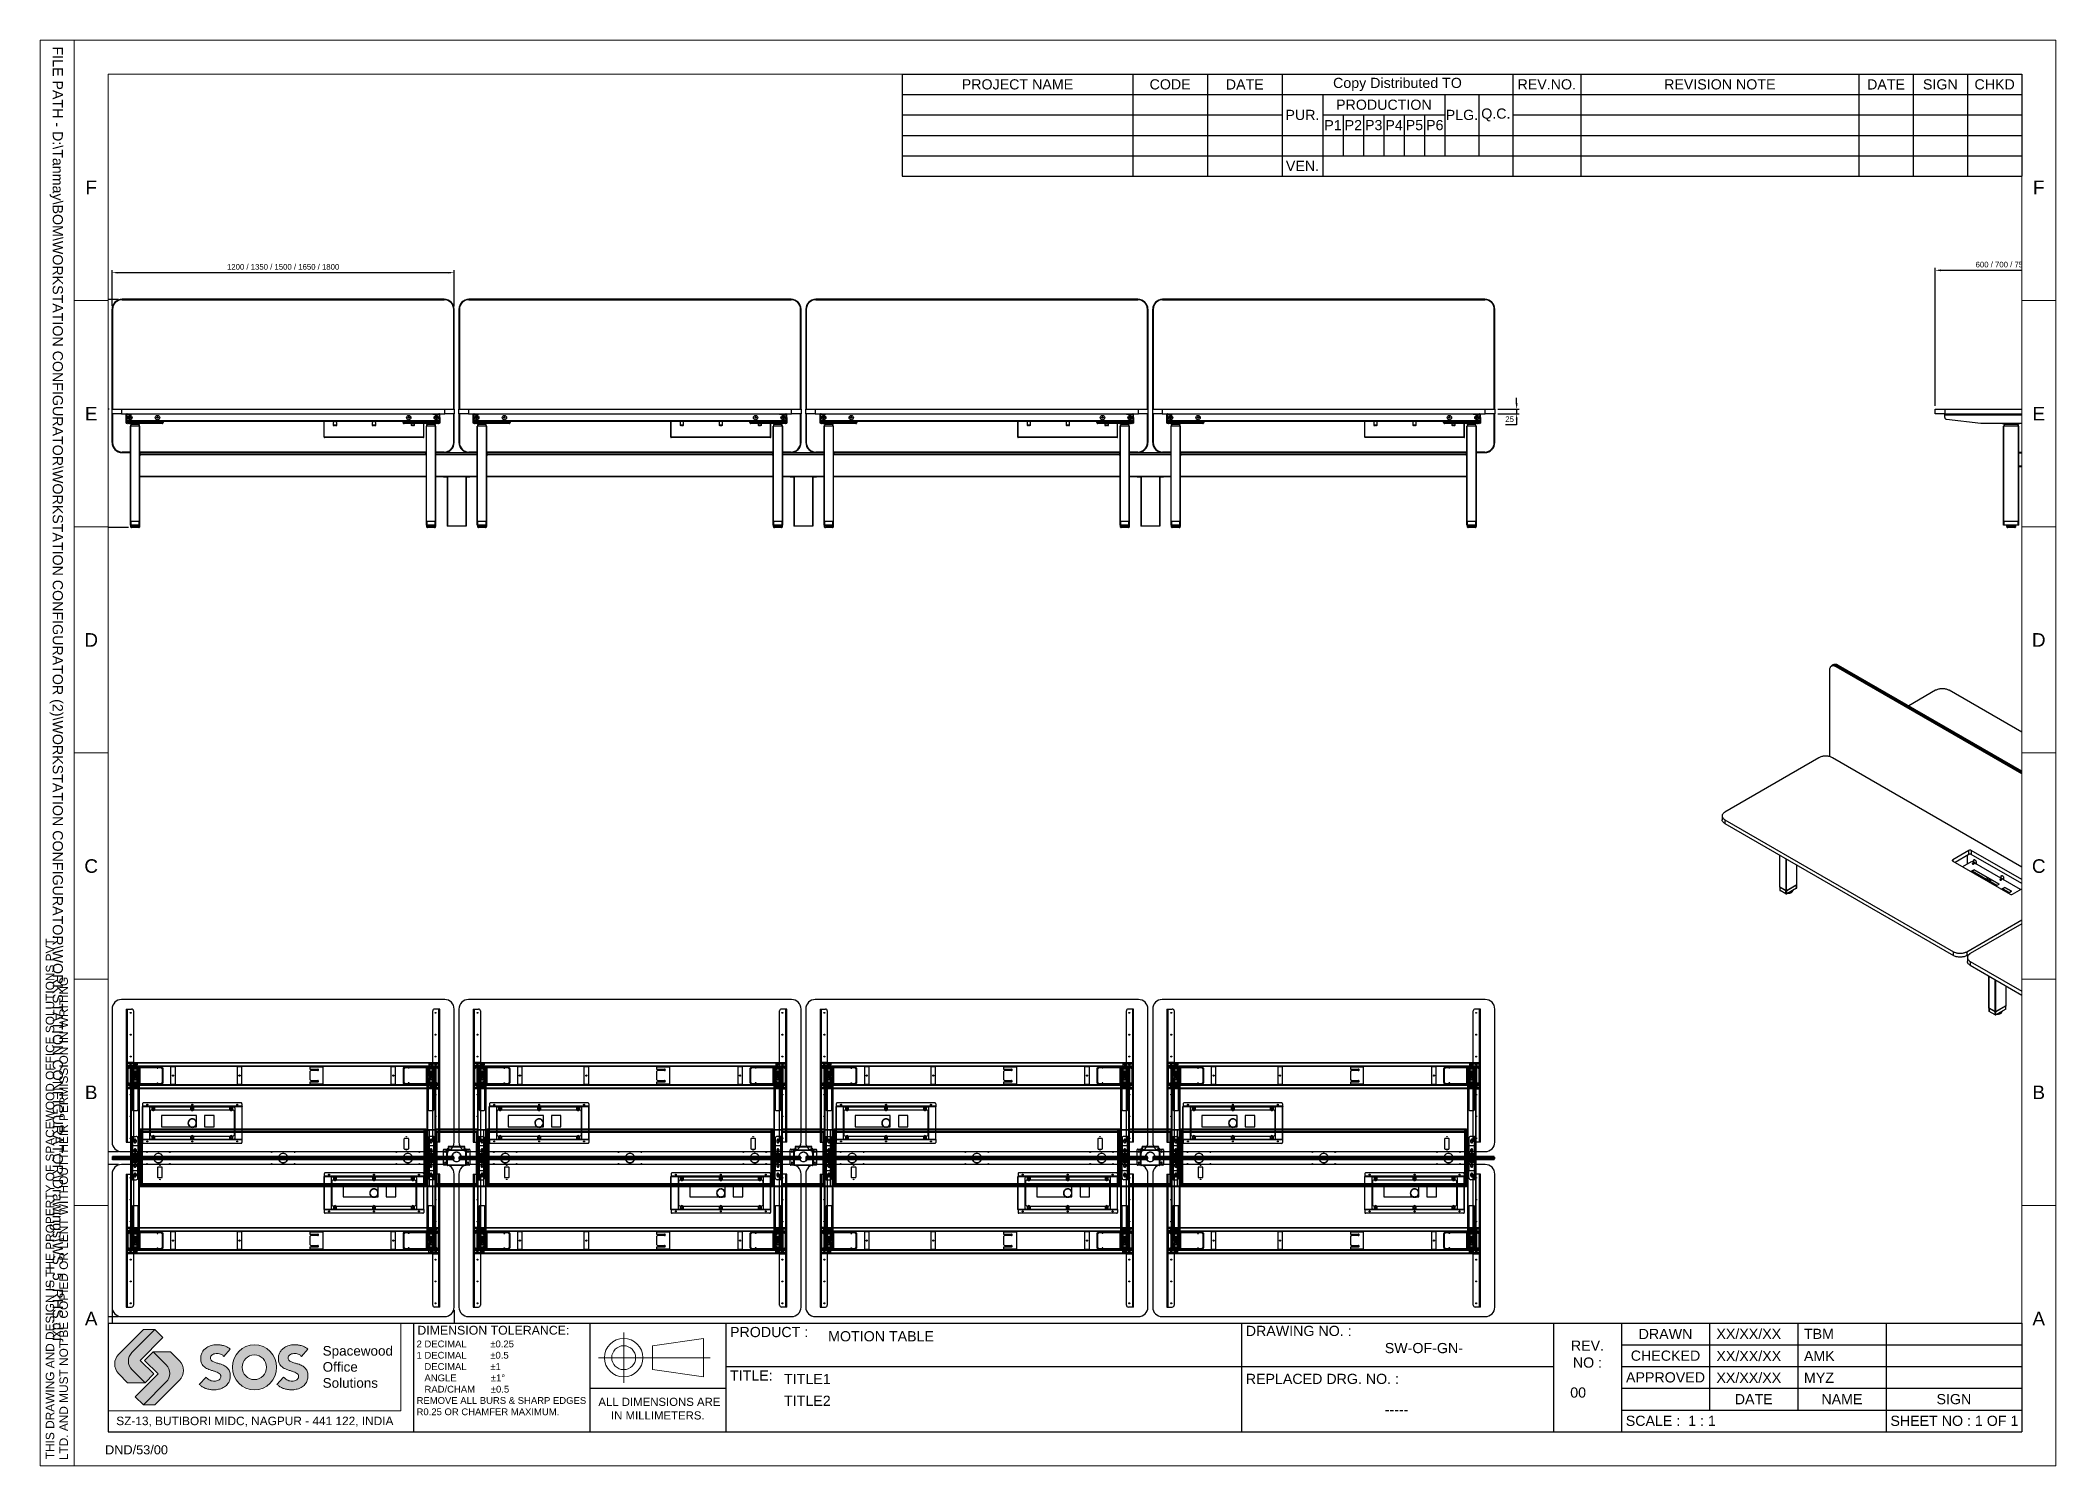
# Paper-space layout 'Layout1' of a CAD drawing. Header units: millimetres. Extents: x 0 to 297, y 0 to 210.
# The model-space entities are those that its viewports show. They can reach past a viewport. Long polylines and large blocks are cut down to what shows.
import ezdxf

# ---------------------------------------------------------------- set-up
doc = ezdxf.new("R2010")
doc.units = ezdxf.units.MM
doc.header["$LTSCALE"] = 100
doc.linetypes.add('CENTER', pattern=[2, 1.25, -0.25, 0.25, -0.25])
doc.linetypes.add('HIDDEN', pattern=[0.375, 0.25, -0.125])
for name, color, linetype in [('CEN', 3, 'CENTER'), ('GEN', 7, 'Continuous'), ('LAYOUT', 7, 'Continuous'), ('SOS Logo', 10, 'Continuous'), ('TEXT', 2, 'Continuous')]:
    doc.layers.add(name, color=color, linetype=linetype)
doc.layers.add('FURNISHERS', color=4, linetype='Continuous', lineweight=25)
doc.styles.get("Standard").update_dxf_attribs({"font": 'arial.ttf'})
doc.dimstyles.new('CGJ', dxfattribs={"dimscale": 13, "dimtxt": 2.25, "dimasz": 2.25, "dimexe": 1, "dimexo": 1.25, "dimgap": 1.15, "dimtad": 1, "dimtoh": 1, "dimdec": 1, "dimdsep": 46, "dimtxsty": 'Standard', "dimcen": 0, "dimclrd": 2, "dimclre": 2, "dimclrt": 2, "dimadec": 0, "dimazin": 0, "dimtfac": 1, "dimtdec": 1, "dimtmove": 0, "dimatfit": 0, "dimfxl": 1, "dimtolj": 1, "dimtzin": 0, "dimlwe": -1, "dimarcsym": 2})

psp = doc.layouts.get("Layout1")

msp = doc.modelspace()

# ---------------------------------------------------------------- blocks, each defined once
blk = doc.blocks.new('*T50')
at = {"layer": 'FURNISHERS', "color": 0, "linetype": 'ByBlock', "lineweight": -2, "transparency": 16777216}
for p, q in [((0, 0), (282, 0)), ((0, 0), (0, -16)), ((45, 0), (45, -16)), ((71, 0), (71, -16)), ((91, 0), (91, -16)), ((167, 0), (167, -16)), ((213, 0), (213, -16)), ((223, 0), (223, -16)), ((236, 0), (236, -12.8)), ((249, 0), (249, -12.8)), ((262, 0), (262, -16)), ((282, 0), (282, -16)), ((223, -3.2), (282, -3.2)), ((91, -6.4), (213, -6.4)), ((223, -6.4), (282, -6.4)), ((71, -9.6), (91, -9.6)), ((223, -9.6), (282, -9.6)), ((223, -12.8), (282, -12.8)), ((0, -16), (282, -16))]:
    blk.add_line(p, q, dxfattribs=at)
at = {"layer": 'FURNISHERS', "color": 0, "lineweight": 0, "transparency": 16777216}
for s, insert, char_height, width, attachment_point in [('{\\H0.13333x; \\P\\H6.5x; DIMENSION TOLERANCE:\\P\\H0.76923x; 2 DECIMAL         ±0.25\\P 1 DECIMAL         ±0.5\\P    DECIMAL         ±1\\P    ANGLE             ±1°\\P    RAD/CHAM      ±0.5\\P REMOVE ALL BURS & SHARP EDGES\\P R0.25 OR CHAMFER MAXIMUM.}', (45.06, -0.06), 1.5, 25.88, 1), ('{\\H0.2x;\\P} PRODUCT :                 ', (91.06, -0.06), 1.5, 75.88, 1), ('{\\H0.13333x;\\P} DRAWING NO. : \\P                                  ', (167.06, -0.06), 1.5, 45.88, 1), ('\\PREV.\\PNO :\\P\\P{\\C1; }', (218, -0.06), 1.5, 9.88, 2), ('DRAWN', (229.5, -1.6), 1.5, 12.88, 5), ('CHECKED', (229.5, -4.8), 1.5, 12.88, 5), ('{\\H0.2x;\\P} TITLE:   ', (91.06, -6.46), 1.5, 75.88, 1), ('{\\H0.4x;\\P} REPLACED DRG. NO. : \\P \\P                                ', (167.06, -6.46), 1.5, 45.88, 1), ('APPROVED', (229.5, -8), 1.5, 12.88, 5), ('{\\H0.66667x;\\P} ALL DIMENSIONS ARE IN MILLIMETERS.', (81, -9.66), 1.2, 19.88, 2), ('DATE', (242.5, -11.2), 1.5, 12.88, 5), ('NAME', (255.5, -11.2), 1.5, 12.88, 5), ('SIGN', (272, -11.2), 1.5, 19.88, 5), (' SCALE :  {\\C1;1 : 1}', (223.06, -14.4), 1.5, 38.88, 4), (' SHEET NO : {\\C1;1 OF 1}', (262.06, -14.4), 1.5, 19.88, 4)]:
    blk.add_mtext(s, dxfattribs=dict(at, insert=insert, char_height=char_height, width=width, attachment_point=attachment_point))
blk = doc.blocks.new('*T51')
at = {"layer": 'FURNISHERS', "color": 0, "linetype": 'ByBlock', "lineweight": -2, "transparency": 16777216}
for p, q in [((0, 0), (165, 0)), ((0, 0), (0, -15)), ((34, 0), (34, -15)), ((45, 0), (45, -15)), ((56, 0), (56, -15)), ((90, 0), (90, -15)), ((100, 0), (100, -15)), ((141, 0), (141, -15)), ((149, 0), (149, -15)), ((157, 0), (157, -15)), ((165, 0), (165, -15)), ((0, -3), (165, -3)), ((62, -3), (62, -15)), ((80, -3), (80, -12)), ((85, -3), (85, -12)), ((0, -6), (56, -6)), ((62, -6), (80, -6)), ((65, -6), (65, -12)), ((68, -6), (68, -12)), ((71, -6), (71, -12)), ((74, -6), (74, -12)), ((77, -6), (77, -12)), ((90, -6), (165, -6)), ((0, -9), (165, -9)), ((0, -12), (165, -12)), ((0, -15), (165, -15))]:
    blk.add_line(p, q, dxfattribs=at)
at = {"layer": 'FURNISHERS', "color": 0, "lineweight": 0, "transparency": 16777216, "char_height": 1.5, "attachment_point": 5}
for s, insert, width in [('PROJECT NAME', (17, -1.5), 33.88), ('CODE', (39.5, -1.5), 10.88), ('DATE', (50.5, -1.5), 10.88), ('Copy Distributed TO', (73, -1.5), 33.88), ('REV.NO.', (95, -1.5), 9.88), ('REVISION NOTE', (120.5, -1.5), 40.88), ('DATE', (145, -1.5), 7.88), ('SIGN', (153, -1.5), 7.88), ('CHKD', (161, -1.5), 7.88), ('PUR.', (59, -6), 5.88), ('PRODUCTION', (71, -4.5), 17.88), ('PLG.', (82.5, -6), 4.88), ('Q.C.', (87.5, -6), 4.88), ('P1', (63.5, -7.5), 2.88), ('P2', (66.5, -7.5), 2.88), ('P3', (69.5, -7.5), 2.88), ('P4', (72.5, -7.5), 2.88), ('P5', (75.5, -7.5), 2.88), ('P6', (78.5, -7.5), 2.88), ('VEN.', (59, -13.5), 5.88)]:
    blk.add_mtext(s, dxfattribs=dict(at, insert=insert, width=width))
blk = doc.blocks.new('A$C73D91706')
at = {"lineweight": 0, "true_color": 0x080808}
h = blk.add_hatch(color=18, dxfattribs=at)
h.dxf.hatch_style = 1
h.paths.add_polyline_path([(8.56, -6.13), (6.64, -4.21), (5.36, -5.49), (7.36, -7.49), (4, -10.85), (5.19, -12.04), (8.56, -8.66, 0.414214)])
h.paths.add_polyline_path([(3.51, -4.32), (6.89, -0.94), (5.19, -0.94), (1.55, -4.58, 0.414214), (1.55, -7.45), (2.87, -8.77), (5.43, -8.77), (3.51, -6.85, -0.414214)])
at = {"lineweight": 0}
h = blk.add_hatch(color=256, dxfattribs=at)
h.dxf.hatch_style = 1
edge = h.paths.add_edge_path()
edge.add_spline(control_points=[(13.43, -9.03), (13.53, -9.12), (13.79, -9.32), (14.2, -9.57), (14.71, -9.73), (15.27, -9.83), (15.92, -9.82), (16.5, -9.71), (16.97, -9.52), (17.29, -9.31), (17.55, -9.05), (17.77, -8.76), (17.92, -8.43), (18, -7.97), (18.02, -7.51), (17.91, -7.07), (17.75, -6.8), (17.54, -6.55), (17.28, -6.35), (16.98, -6.18), (16.68, -6.05), (16.32, -5.97), (15.95, -5.86), (15.6, -5.74), (15.34, -5.61), (15.17, -5.46), (15.07, -5.24), (15.06, -4.99), (15.21, -4.75), (15.43, -4.58), (15.73, -4.49), (16.06, -4.46), (16.39, -4.5), (16.66, -4.6), (16.89, -4.72), (16.99, -4.83), (17.04, -4.89)], knot_values=[0, 0, 0, 0, 0.408118, 0.967465, 1.421952, 2.00216, 2.648509, 3.34519, 3.749258, 4.132769, 4.47337, 4.847964, 5.19369, 5.524324, 6.226195, 6.557611, 6.849643, 7.167623, 7.513274, 7.827463, 8.16445, 8.49186, 8.933345, 9.305141, 9.581892, 9.790382, 9.974264, 10.27739, 10.502465, 10.762515, 11.082926, 11.428802, 11.751225, 12.059877, 12.290629, 12.500525, 12.500525, 12.500525, 12.500525], degree=3, periodic=0)
edge.add_line((17.04, -4.89), (17.99, -3.83))
edge.add_spline(control_points=[(17.99, -3.83), (17.88, -3.75), (17.66, -3.59), (17.32, -3.41), (16.93, -3.28), (16.55, -3.21), (16.28, -3.19), (16.18, -3.19)], knot_values=[28.036241, 28.036241, 28.036241, 28.036241, 29.120192, 30.162243, 31.011174, 32.366429, 33.141016, 33.141016, 33.141016, 33.141016], degree=3, periodic=0)
edge.add_line((16.18, -3.19), (15.9, -3.19))
edge.add_spline(control_points=[(15.9, -3.19), (15.79, -3.19), (15.56, -3.21), (15.2, -3.29), (14.86, -3.41), (14.56, -3.57), (14.34, -3.73), (14.14, -3.9), (13.98, -4.1), (13.84, -4.33), (13.74, -4.56), (13.66, -4.79), (13.64, -5.07), (13.63, -5.33), (13.65, -5.63), (13.73, -5.87), (13.85, -6.12), (14.07, -6.35), (14.33, -6.59), (14.68, -6.75), (15.05, -6.91), (15.46, -7.02), (15.87, -7.14), (16.2, -7.3), (16.46, -7.46), (16.6, -7.69), (16.62, -7.94), (16.54, -8.17), (16.37, -8.36), (16.12, -8.48), (15.83, -8.54), (15.49, -8.56), (15.17, -8.49), (14.87, -8.35), (14.61, -8.17), (14.48, -8.02), (14.42, -7.94)], knot_values=[0, 0, 0, 0, 0.857155, 1.798167, 2.857781, 3.689517, 4.450787, 4.983784, 5.786139, 6.394375, 7.084244, 7.798865, 8.279104, 9.249129, 9.874092, 10.585888, 11.233277, 12.018116, 13.034479, 14.024934, 15.024624, 16.18967, 17.352127, 18.332697, 19.075446, 19.712069, 20.35804, 20.978166, 21.592908, 22.256472, 23.111212, 23.95106, 24.860727, 25.71886, 26.522162, 27.289783, 27.289783, 27.289783, 27.289783], degree=3, periodic=0)
edge.add_line((14.42, -7.94), (13.43, -9.03))
edge = h.paths.add_edge_path()
edge.add_ellipse((21.56, -6.51), major_axis=(0, -3.32), ratio=0.98192, start_angle=0, end_angle=180)
edge.add_ellipse((21.56, -6.51), major_axis=(0, -3.32), ratio=0.98192, start_angle=180, end_angle=360)
edge = h.paths.add_edge_path(flags=16)
edge.add_ellipse((21.55, -6.5), major_axis=(0, -1.82), ratio=0.985463, start_angle=0, end_angle=360)
edge = h.paths.add_edge_path()
edge.add_spline(control_points=[(29.44, -3.83), (29.33, -3.75), (29.11, -3.59), (28.77, -3.41), (28.38, -3.28), (28, -3.21), (27.73, -3.19), (27.63, -3.19)], knot_values=[28.036241, 28.036241, 28.036241, 28.036241, 29.120192, 30.162243, 31.011174, 32.366429, 33.141016, 33.141016, 33.141016, 33.141016], degree=3, periodic=0)
edge.add_line((27.63, -3.19), (27.35, -3.19))
edge.add_spline(control_points=[(27.35, -3.19), (27.24, -3.19), (27.01, -3.21), (26.65, -3.29), (26.31, -3.41), (26.01, -3.57), (25.79, -3.73), (25.59, -3.9), (25.43, -4.1), (25.29, -4.33), (25.18, -4.56), (25.11, -4.79), (25.09, -5.07), (25.08, -5.33), (25.1, -5.63), (25.18, -5.87), (25.3, -6.12), (25.52, -6.35), (25.78, -6.59), (26.13, -6.75), (26.5, -6.91), (26.91, -7.02), (27.32, -7.14), (27.65, -7.3), (27.91, -7.46), (28.05, -7.69), (28.07, -7.94), (27.99, -8.17), (27.82, -8.36), (27.57, -8.48), (27.28, -8.54), (26.94, -8.56), (26.61, -8.49), (26.32, -8.35), (26.06, -8.17), (25.93, -8.02), (25.86, -7.94)], knot_values=[0, 0, 0, 0, 0.857155, 1.798167, 2.857781, 3.689517, 4.450787, 4.983784, 5.786139, 6.394375, 7.084244, 7.798865, 8.279104, 9.249129, 9.874092, 10.585888, 11.233277, 12.018116, 13.034479, 14.024934, 15.024624, 16.18967, 17.352127, 18.332697, 19.075446, 19.712069, 20.35804, 20.978166, 21.592908, 22.256472, 23.111212, 23.95106, 24.860727, 25.71886, 26.522162, 27.289783, 27.289783, 27.289783, 27.289783], degree=3, periodic=0)
edge.add_line((25.86, -7.94), (24.88, -9.03))
edge.add_spline(control_points=[(24.88, -9.03), (24.98, -9.12), (25.23, -9.32), (25.65, -9.57), (26.16, -9.73), (26.72, -9.83), (27.37, -9.82), (27.95, -9.71), (28.42, -9.52), (28.74, -9.31), (29, -9.05), (29.21, -8.76), (29.36, -8.43), (29.44, -7.97), (29.47, -7.51), (29.36, -7.07), (29.2, -6.8), (28.99, -6.55), (28.73, -6.35), (28.43, -6.18), (28.13, -6.05), (27.77, -5.97), (27.4, -5.86), (27.05, -5.74), (26.79, -5.61), (26.62, -5.46), (26.52, -5.24), (26.51, -4.99), (26.66, -4.75), (26.87, -4.58), (27.18, -4.49), (27.51, -4.46), (27.84, -4.5), (28.11, -4.6), (28.34, -4.72), (28.44, -4.83), (28.49, -4.89)], knot_values=[0, 0, 0, 0, 0.408118, 0.967465, 1.421952, 2.00216, 2.648509, 3.34519, 3.749258, 4.132769, 4.47337, 4.847964, 5.19369, 5.524324, 6.226195, 6.557611, 6.849643, 7.167623, 7.513274, 7.827463, 8.16445, 8.49186, 8.933345, 9.305141, 9.581892, 9.790382, 9.974264, 10.27739, 10.502465, 10.762515, 11.082926, 11.428802, 11.751225, 12.059877, 12.290629, 12.500525, 12.500525, 12.500525, 12.500525], degree=3, periodic=0)
edge.add_line((28.49, -4.89), (29.44, -3.83))
at = {"layer": 'SOS Logo', "lineweight": 0}
h = blk.add_hatch(color=256, dxfattribs=at)
h.dxf.hatch_style = 1
h.paths.add_polyline_path([(8.07, -2.13), (6.89, -0.94), (3.51, -4.32, 0.414214), (3.51, -6.85), (5.43, -8.77), (6.71, -7.49), (4.71, -5.49)])
h.paths.add_polyline_path([(8.56, -8.66), (5.19, -12.04), (6.89, -12.04), (10.52, -8.4, 0.414214), (10.52, -5.53), (9.21, -4.21), (6.64, -4.21), (8.56, -6.13, -0.414214)])
at = {"lineweight": 0}
for p, q in [((5.19, -0.94), (1.55, -4.58)), ((6.89, -0.94), (3.51, -4.32)), ((6.89, -0.94), (5.19, -0.94)), ((6.64, -4.21), (5.36, -5.49)), ((7.36, -7.49), (5.36, -5.49)), ((6.64, -4.21), (8.56, -6.13)), ((17.04, -4.89), (17.99, -3.83)), ((28.49, -4.89), (29.44, -3.83)), ((2.87, -8.77), (1.55, -7.45)), ((5.43, -8.77), (2.87, -8.77)), ((5.43, -8.77), (3.51, -6.85)), ((7.36, -7.49), (4, -10.85)), ((5.19, -12.04), (8.56, -8.66)), ((13.43, -9.03), (14.42, -7.94)), ((24.88, -9.03), (25.86, -7.94)), ((5.19, -12.04), (4, -10.85))]:
    blk.add_line(p, q, dxfattribs=at)
blk.add_lwpolyline([(0, -12.92), (43.11, -12.92), (43.11, 0), (0, 0)], close=True, dxfattribs=at)
for centre, radius, start, end in [((2.99, -6.01), 2.03, 135, 225), ((4.77, -5.58), 1.79, 135, 225), ((7.3, -7.4), 1.79, 315, 45)]:
    blk.add_arc(centre, radius, start, end, dxfattribs=at)
for centre, major_axis, ratio in [((21.56, -6.51), (0, -3.32), 0.98192), ((21.55, -6.5), (0, -1.82), 0.985463)]:
    blk.add_ellipse(centre, major_axis=major_axis, ratio=ratio, dxfattribs=at)
for points, knots in [([(17.04, -4.89), (16.99, -4.83), (16.89, -4.72), (16.66, -4.6), (16.39, -4.5), (16.06, -4.46), (15.73, -4.49), (15.43, -4.58), (15.21, -4.75), (15.06, -4.99), (15.07, -5.24), (15.17, -5.46), (15.34, -5.61), (15.6, -5.74), (15.95, -5.86), (16.32, -5.97), (16.68, -6.05), (16.98, -6.18), (17.28, -6.35), (17.54, -6.55), (17.75, -6.8), (17.91, -7.07), (18.02, -7.51), (18, -7.97), (17.92, -8.43), (17.77, -8.76), (17.55, -9.05), (17.29, -9.31), (16.97, -9.52), (16.5, -9.71), (15.92, -9.82), (15.27, -9.83), (14.71, -9.73), (14.2, -9.57), (13.79, -9.32), (13.53, -9.12), (13.43, -9.03)], [0, 0, 0, 0, 0.212024, 0.445114, 0.756894, 1.082585, 1.431966, 1.755624, 2.018309, 2.245666, 2.551864, 2.737609, 2.948213, 3.227768, 3.603332, 4.049291, 4.380019, 4.720421, 5.037794, 5.386949, 5.708152, 6.003143, 6.337917, 7.046902, 7.380886, 7.730116, 8.108507, 8.452559, 8.839956, 9.24812, 9.951861, 10.604761, 11.190849, 11.649941, 12.214958, 12.627212, 12.627212, 12.627212, 12.627212]), ([(14.42, -7.94), (14.48, -8.02), (14.61, -8.17), (14.87, -8.35), (15.17, -8.49), (15.49, -8.56), (15.83, -8.54), (16.12, -8.48), (16.37, -8.36), (16.54, -8.17), (16.62, -7.94), (16.6, -7.69), (16.46, -7.46), (16.2, -7.3), (15.87, -7.14), (15.46, -7.02), (15.05, -6.91), (14.68, -6.75), (14.33, -6.59), (14.07, -6.35), (13.85, -6.12), (13.73, -5.87), (13.65, -5.63), (13.63, -5.33), (13.64, -5.07), (13.66, -4.79), (13.74, -4.56), (13.84, -4.33), (13.98, -4.1), (14.14, -3.9), (14.34, -3.73), (14.56, -3.57), (14.86, -3.41), (15.2, -3.29), (15.62, -3.2), (16.04, -3.18), (16.52, -3.2), (16.93, -3.28), (17.32, -3.41), (17.66, -3.59), (17.88, -3.75), (17.99, -3.83)], [0, 0, 0, 0, 0.29369, 0.601038, 0.929366, 1.277409, 1.59874, 1.925769, 2.179652, 2.414856, 2.652119, 2.89927, 3.142845, 3.427023, 3.802193, 4.246952, 4.692704, 5.075191, 5.454145, 5.843011, 6.143296, 6.390991, 6.663328, 6.902442, 7.273579, 7.457321, 7.730739, 7.994687, 8.227401, 8.534387, 8.738315, 9.029581, 9.347808, 9.753222, 10.113259, 10.615448, 11.023172, 11.5417, 11.866506, 12.2652, 12.67992, 12.67992, 12.67992, 12.67992]), ([(28.49, -4.89), (28.44, -4.83), (28.34, -4.72), (28.11, -4.6), (27.84, -4.5), (27.51, -4.46), (27.18, -4.49), (26.87, -4.58), (26.66, -4.75), (26.51, -4.99), (26.52, -5.24), (26.62, -5.46), (26.79, -5.61), (27.05, -5.74), (27.4, -5.86), (27.77, -5.97), (28.13, -6.05), (28.43, -6.18), (28.73, -6.35), (28.99, -6.55), (29.2, -6.8), (29.36, -7.07), (29.47, -7.51), (29.44, -7.97), (29.36, -8.43), (29.21, -8.76), (29, -9.05), (28.74, -9.31), (28.42, -9.52), (27.95, -9.71), (27.37, -9.82), (26.72, -9.83), (26.16, -9.73), (25.65, -9.57), (25.23, -9.32), (24.98, -9.12), (24.88, -9.03)], [0, 0, 0, 0, 0.212024, 0.445114, 0.756894, 1.082585, 1.431966, 1.755624, 2.018309, 2.245666, 2.551864, 2.737609, 2.948213, 3.227768, 3.603332, 4.049291, 4.380019, 4.720421, 5.037794, 5.386949, 5.708152, 6.003143, 6.337917, 7.046902, 7.380886, 7.730116, 8.108507, 8.452559, 8.839956, 9.24812, 9.951861, 10.604761, 11.190849, 11.649941, 12.214958, 12.627212, 12.627212, 12.627212, 12.627212]), ([(25.86, -7.94), (25.93, -8.02), (26.06, -8.17), (26.32, -8.35), (26.61, -8.49), (26.94, -8.56), (27.28, -8.54), (27.57, -8.48), (27.82, -8.36), (27.99, -8.17), (28.07, -7.94), (28.05, -7.69), (27.91, -7.46), (27.65, -7.3), (27.32, -7.14), (26.91, -7.02), (26.5, -6.91), (26.13, -6.75), (25.78, -6.59), (25.52, -6.35), (25.3, -6.12), (25.18, -5.87), (25.1, -5.63), (25.08, -5.33), (25.09, -5.07), (25.11, -4.79), (25.18, -4.56), (25.29, -4.33), (25.43, -4.1), (25.59, -3.9), (25.79, -3.73), (26.01, -3.57), (26.31, -3.41), (26.65, -3.29), (27.06, -3.2), (27.49, -3.18), (27.97, -3.2), (28.38, -3.28), (28.77, -3.41), (29.11, -3.59), (29.33, -3.75), (29.44, -3.83)], [0, 0, 0, 0, 0.29369, 0.601038, 0.929366, 1.277409, 1.59874, 1.925769, 2.179652, 2.414856, 2.652119, 2.89927, 3.142845, 3.427023, 3.802193, 4.246952, 4.692704, 5.075191, 5.454145, 5.843011, 6.143296, 6.390991, 6.663328, 6.902442, 7.273579, 7.457321, 7.730739, 7.994687, 8.227401, 8.534387, 8.738315, 9.029581, 9.347808, 9.753222, 10.113259, 10.615448, 11.023172, 11.5417, 11.866506, 12.2652, 12.67992, 12.67992, 12.67992, 12.67992])]:
    blk.add_open_spline(points, degree=3, knots=knots, dxfattribs=at)
at = {"layer": 'SOS Logo', "lineweight": 0}
for p, q in [((4.71, -5.49), (8.07, -2.13)), ((6.89, -0.94), (8.07, -2.13)), ((4.71, -5.49), (6.71, -7.49)), ((6.64, -4.21), (9.21, -4.21)), ((9.21, -4.21), (10.52, -5.53)), ((5.43, -8.77), (6.71, -7.49)), ((6.89, -12.04), (10.52, -8.4)), ((5.19, -12.04), (6.89, -12.04))]:
    blk.add_line(p, q, dxfattribs=at)
blk.add_arc((9.08, -6.97), 2.03, 315, 45, dxfattribs=at)
at = {"color": 84, "lineweight": 0}
blk.add_text('SZ-13, BUTIBORI MIDC, NAGPUR - 441 122, INDIA', height=1.25, dxfattribs=at).set_placement((1.19, -15.03))
at = {"lineweight": 0, "insert": (31.61, -3.37), "char_height": 1.419, "attachment_point": 1}
blk.add_mtext_dynamic_manual_height_columns('Spacewood\\POffice\\PSolutions', width=10.5341, gutter_width=1, heights=[0], dxfattribs=at)
blk = doc.blocks.new('A4 DRAWING TEMPLATE NEW')
at = {"layer": 'CEN', "color": 1, "lineweight": 0, "ltscale": 10}
for p, q in [((85.97, 12.19), (85.97, 19.63)), ((98.71, 15.91), (82.25, 15.91))]:
    blk.add_line(p, q, dxfattribs=at)
at = {"layer": 'GEN', "color": 150, "lineweight": 0}
for p, q in [((90.21, 17.67), (97.72, 18.74)), ((97.72, 13.09), (97.72, 18.74)), ((90.21, 14.15), (90.21, 17.67)), ((90.21, 14.15), (97.72, 13.09))]:
    blk.add_line(p, q, dxfattribs=at)
for radius in [2.83, 1.76]:
    blk.add_circle((85.97, 15.91), radius, dxfattribs=at)
at = {"layer": 'LAYOUT', "lineweight": 0}
for p, q in [((5, 210), (5, 0)), ((5, 171.66), (10, 171.66)), ((292, 171.66), (297, 171.66)), ((5, 138.33), (10, 138.33)), ((292, 138.33), (297, 138.33)), ((5, 105), (10, 105)), ((292, 105), (297, 105)), ((5, 71.67), (10, 71.67)), ((292, 71.67), (297, 71.67)), ((5, 38.34), (10, 38.34)), ((292, 38.34), (297, 38.34))]:
    blk.add_line(p, q, dxfattribs=at)
for points in [[(0, 0), (297, 0), (297, 210), (0, 210)], [(10, 5), (292, 5), (292, 205), (10, 205)]]:
    blk.add_lwpolyline(points, close=True, dxfattribs=at)
for name, p in [('*T51', (127, 205)), ('*T50', (10, 21))]:
    blk.add_blockref(name, p)
at = {"lineweight": 0, "xscale": 1.000002000004015, "yscale": 1.000002000004015, "zscale": 1.000002000004015}
blk.add_blockref('A$C73D91706', (10, 21), dxfattribs=at)
at = {"color": 84, "lineweight": 0}
blk.add_text('DND/53/00', height=1.34, dxfattribs=at).set_placement((9.55, 1.67))
at = {"color": 150, "lineweight": 0, "insert": (3.33, 209.09), "char_height": 1.5, "attachment_point": 1, "rotation": 270}
blk.add_mtext('FILE PATH - D:\\\\Tanmay\\\\BOM\\\\WORKSTATION CONFIGURATOR\\\\WORKSTATION CONFIGURATOR (2)\\\\WORKSTATION CONFIGURATOR\\\\WORKSTATION CONFIGURATOR\\\\Drawings\\\\WS_5_RHS.dxf', dxfattribs=at)
at = {"layer": 'LAYOUT', "lineweight": 0, "char_height": 2, "width": 4.88, "attachment_point": 5}
for s, insert in [('F', (7.5, 188.33)), ('F', (294.5, 188.33)), ('E', (7.5, 154.99)), ('E', (294.5, 154.99)), ('D', (7.5, 121.66)), ('D', (294.5, 121.66)), ('C', (7.5, 88.33)), ('C', (294.5, 88.33)), ('B', (7.5, 55)), ('B', (294.5, 55)), ('A', (7.5, 21.67)), ('A', (294.5, 21.67))]:
    blk.add_mtext(s, dxfattribs=dict(at, insert=insert))
at = {"layer": 'TEXT', "color": 84, "lineweight": 0}
for s, p in [('THIS DRAWING AND DESIGN IS THE PROPERTY OF SPACEWOOD OFFICE SOLUTIONS PVT.', (2.05, 0.96)), ('LTD. AND MUST NOT BE COPIED OR LENT WITHOUTTHEIR PERMISSION IN WRITING', (4.07, 0.82))]:
    blk.add_text(s, height=1.25, rotation=90, dxfattribs=at).set_placement(p)
at = {"layer": 'TEXT', "color": 1, "lineweight": 0}
for tag, p, height in [('PROJECT.NAME', (127.73, 199.75), 1.2), ('PROJECT.CODE', (161.73, 199.75), 1.2), ('PROJECT.DATE', (172.73, 199.75), 1.2), ('REV.1', (216.73, 199.75), 1.2), ('REVISION.NOTE1', (226.8, 199.75), 1.2), ('REV.DATE1', (268.36, 199.75), 1.2), ('REV1.SIGN', (276.74, 199.75), 1.2), ('REV.2', (216.73, 196.75), 1.2), ('REVISION.NOTE2', (226.8, 196.75), 1.2), ('REV.DATE2', (268.36, 196.75), 1.2), ('REV2.SIGN', (276.74, 196.75), 1.2), ('REV.3', (216.73, 193.75), 1.2), ('REVISION.NOTE3', (226.8, 193.75), 1.2), ('REV.DATE3', (268.36, 193.75), 1.2), ('REV3.SIGN', (276.74, 193.75), 1.2), ('REV.4', (216.73, 190.75), 1.2), ('REVISION.NOTE4', (226.8, 190.75), 1.2), ('REV.DATE4', (268.36, 190.75), 1.2), ('REV4.SIGN', (276.74, 190.75), 1.2), ('PRODUCT', (116.1, 18.32), 1.5), ('DRG.NO.', (198.13, 16.58), 1.5), ('DRN-DATE', (247, 18.67), 1.5), ('DRAWN', (259.9, 18.67), 1.5), ('CKKD-DATE', (247, 15.41), 1.5), ('CHECKED', (259.9, 15.41), 1.5), ('TITLE1', (109.61, 12.01), 1.5), ('APPR-DATE', (247, 12.2), 1.5), ('APPROVED', (259.9, 12.2), 1.5), ('TITLE2', (109.61, 8.81), 1.5), ('REPLACED.DRG.NO.', (198.13, 7.52), 1.5), ('REV', (227.78, 10.03), 1.5)]:
    blk.add_attdef(tag, p, '', height=height, dxfattribs=at)
blk = doc.blocks.new('*D62')
at = {"color": 2, "transparency": 16777216}
for p, q in [((0, 5333), (0, 5520)), ((1800, 5330), (1800, 5520))]:
    blk.add_line(p, q, dxfattribs=at)
at = {"color": 2, "lineweight": -2, "transparency": 16777216}
blk.add_line((29, 5507), (1771, 5507), dxfattribs=at)
at = {"color": 2, "transparency": 16777216}
for points in [[(29, 5511), (29, 5502), (0, 5507)], [(1771, 5511), (1771, 5502), (1800, 5507)]]:
    blk.add_solid(points, dxfattribs=at)
at = {"layer": 'Defpoints', "color": 0, "transparency": 16777216}
for p in [(1800, 5507), (0, 5316), (1800, 5314)]:
    blk.add_point(p, dxfattribs=at)
at = {"color": 2, "transparency": 16777216, "insert": (900, 5537), "char_height": 29.25, "attachment_point": 5}
blk.add_mtext('\\A1;1200 / 1350 / 1500 / 1650 / 1800', dxfattribs=at)
blk = doc.blocks.new('*D64')
at = {"color": 2, "transparency": 16777216}
for p, q in [((-16, 4789), (-141, 4789)), ((87, 4166), (-141, 4166))]:
    blk.add_line(p, q, dxfattribs=at)
at = {"color": 2, "lineweight": -2, "transparency": 16777216}
blk.add_line((-128, 4196), (-128, 4760), dxfattribs=at)
at = {"color": 2, "transparency": 16777216}
for points in [[(-133, 4760), (-123, 4760), (-128, 4789)], [(-133, 4196), (-123, 4196), (-128, 4166)]]:
    blk.add_solid(points, dxfattribs=at)
at = {"layer": 'Defpoints', "color": 0, "transparency": 16777216}
for p in [(-128, 4789), (0, 4789), (103, 4166)]:
    blk.add_point(p, dxfattribs=at)
at = {"color": 2, "transparency": 16777216, "insert": (-158, 4478), "char_height": 29.2, "attachment_point": 5, "rotation": 90}
blk.add_mtext('\\A1;750', dxfattribs=at)
blk = doc.blocks.new('*D65')
at = {"color": 2, "transparency": 16777216}
for p, q in [((0, 49), (0, -150)), ((1800, 49), (1800, -150))]:
    blk.add_line(p, q, dxfattribs=at)
at = {"color": 2, "lineweight": -2, "transparency": 16777216}
blk.add_line((29, -137), (1771, -137), dxfattribs=at)
at = {"color": 2, "transparency": 16777216}
for points in [[(29, -132), (29, -141), (0, -137)], [(1771, -132), (1771, -141), (1800, -137)]]:
    blk.add_solid(points, dxfattribs=at)
at = {"layer": 'Defpoints', "color": 0, "transparency": 16777216}
for p in [(0, 65), (1800, 65), (1800, -137)]:
    blk.add_point(p, dxfattribs=at)
at = {"color": 2, "transparency": 16777216, "insert": (900, -107), "char_height": 29.25, "attachment_point": 5}
blk.add_mtext('\\A1;1200 / 1350 / 1500 / 1650 / 1800', dxfattribs=at)
blk = doc.blocks.new('*D66')
at = {"color": 2, "transparency": 16777216}
for p, q in [((34, 815), (-174, 815)), ((34, 15), (-174, 15))]:
    blk.add_line(p, q, dxfattribs=at)
at = {"color": 2, "lineweight": -2, "transparency": 16777216}
blk.add_line((-161, 786), (-161, 45), dxfattribs=at)
at = {"color": 2, "transparency": 16777216}
for points in [[(-166, 786), (-156, 786), (-161, 815)], [(-166, 45), (-156, 45), (-161, 15)]]:
    blk.add_solid(points, dxfattribs=at)
at = {"layer": 'Defpoints', "color": 0, "transparency": 16777216}
for p in [(50, 815), (-161, 15), (50, 15)]:
    blk.add_point(p, dxfattribs=at)
at = {"color": 2, "transparency": 16777216, "insert": (-191, 415), "char_height": 29.25, "attachment_point": 5, "rotation": 90}
blk.add_mtext('\\A1;600/ 700 / 750 / 800', dxfattribs=at)
blk = doc.blocks.new('*D67')
at = {"color": 2, "transparency": 16777216}
for p, q in [((34, 5366), (-344, 5366)), ((87, 4166), (-344, 4166))]:
    blk.add_line(p, q, dxfattribs=at)
at = {"color": 2, "lineweight": -2, "transparency": 16777216}
blk.add_line((-331, 4196), (-331, 5337), dxfattribs=at)
at = {"color": 2, "transparency": 16777216}
for points in [[(-336, 5337), (-326, 5337), (-331, 5366)], [(-336, 4196), (-326, 4196), (-331, 4166)]]:
    blk.add_solid(points, dxfattribs=at)
at = {"layer": 'Defpoints', "color": 0, "transparency": 16777216}
for p in [(-331, 5366), (50, 5366), (103, 4166)]:
    blk.add_point(p, dxfattribs=at)
at = {"color": 2, "transparency": 16777216, "insert": (-361, 4766), "char_height": 29.25, "attachment_point": 5, "rotation": 90}
blk.add_mtext('\\A1;1050 / 1200', dxfattribs=at)
blk = doc.blocks.new('*D68')
at = {"layer": 'Defpoints', "color": 0, "transparency": 16777216}
for p in [(-161, 883), (50, 883), (50, 815)]:
    blk.add_point(p, dxfattribs=at)
at = {"layer": 'FURNISHERS', "color": 2, "transparency": 16777216}
for p, q in [((34, 883), (-174, 883)), ((34, 815), (-174, 815))]:
    blk.add_line(p, q, dxfattribs=at)
at = {"layer": 'FURNISHERS', "color": 2, "lineweight": -2, "transparency": 16777216}
for p, q in [((-161, 913), (-161, 942)), ((-161, 942), (-104, 942)), ((-161, 815), (-161, 883)), ((-161, 786), (-161, 757))]:
    blk.add_line(p, q, dxfattribs=at)
at = {"layer": 'FURNISHERS', "color": 2, "transparency": 16777216}
for points in [[(-166, 913), (-156, 913), (-161, 883)], [(-166, 786), (-156, 786), (-161, 815)]]:
    blk.add_solid(points, dxfattribs=at)
at = {"layer": 'FURNISHERS', "color": 2, "transparency": 16777216, "insert": (-125, 972), "char_height": 29.2, "attachment_point": 5}
blk.add_mtext('\\A1;68', dxfattribs=at)
blk = doc.blocks.new('*D75')
at = {"layer": 'Defpoints', "color": 0, "transparency": 16777216}
for p in [(10392, 5519), (9592, 4789), (10392, 4789)]:
    blk.add_point(p, dxfattribs=at)
at = {"layer": 'FURNISHERS', "color": 2, "transparency": 16777216}
for p, q in [((9592, 4806), (9592, 5532)), ((10392, 4806), (10392, 5532))]:
    blk.add_line(p, q, dxfattribs=at)
at = {"layer": 'FURNISHERS', "color": 2, "lineweight": -2, "transparency": 16777216}
blk.add_line((9621, 5519), (10363, 5519), dxfattribs=at)
at = {"layer": 'FURNISHERS', "color": 2, "transparency": 16777216}
for points in [[(9621, 5524), (9621, 5514), (9592, 5519)], [(10363, 5524), (10363, 5514), (10392, 5519)]]:
    blk.add_solid(points, dxfattribs=at)
at = {"layer": 'FURNISHERS', "color": 2, "transparency": 16777216, "insert": (9992, 5549), "char_height": 29.25, "attachment_point": 5}
blk.add_mtext('\\A1;600 / 700 / 750 / 800', dxfattribs=at)
blk = doc.blocks.new('*D79')
at = {"color": 2, "transparency": 16777216}
for p, q in [((7291, 4789), (7403, 4789)), ((7291, 4764), (7403, 4764))]:
    blk.add_line(p, q, dxfattribs=at)
at = {"color": 2, "lineweight": -2, "transparency": 16777216}
for p, q in [((7390, 4819), (7390, 4848)), ((7390, 4789), (7390, 4764)), ((7390, 4706), (7332, 4706)), ((7390, 4735), (7390, 4706))]:
    blk.add_line(p, q, dxfattribs=at)
at = {"color": 2, "transparency": 16777216}
for points in [[(7385, 4819), (7395, 4819), (7390, 4789)], [(7385, 4735), (7395, 4735), (7390, 4764)]]:
    blk.add_solid(points, dxfattribs=at)
at = {"layer": 'Defpoints', "color": 0, "transparency": 16777216}
for p in [(7275, 4789), (7275, 4764), (7390, 4764)]:
    blk.add_point(p, dxfattribs=at)
at = {"color": 2, "transparency": 16777216, "insert": (7353, 4736), "char_height": 29.2, "attachment_point": 5}
blk.add_mtext('\\A1;25', dxfattribs=at)

# ---------------------------------------------------------------- dimensions: what is measured, and where the dimension line sits
dim = msp.add_linear_dim(base=(1800, 5506.54), p1=(0, 5316.49), p2=(1800, 5313.99), text='1200 / 1350 / 1500 / 1650 / <>', dimstyle='CGJ')
dim.commit()
dim.dimension.update_dxf_attribs({"geometry": '*D62', "text_midpoint": (900, 5506.54), "dimtype": 160})
for base, p1, p2, text, picture, middle in [((-331.2, 5366.49), (103, 4166.49), (50, 5366.49), '1050 / <>', '*D67', (-361.27, 4766.49)), ((-127.85, 4789.49), (103, 4166.49), (0, 4789.49), '750', '*D64', (-157.73, 4477.99)), ((-161.22, 15.4), (50, 815.4), (50, 15.4), '600/ 700 / 750 / <>', '*D66', (-191.29, 415.4))]:
    dim = msp.add_linear_dim(base=base, p1=p1, p2=p2, angle=90, text=text, dimstyle='CGJ')
    dim.commit()
    dim.dimension.update_dxf_attribs({"geometry": picture, "text_midpoint": middle})
dim = msp.add_linear_dim(base=(7389.65, 4764.49), p1=(7275, 4789.49), p2=(7275, 4764.49), angle=90, dimstyle='CGJ')
dim.commit()
dim.dimension.update_dxf_attribs({"geometry": '*D79', "text_midpoint": (7353.39, 4735.88)})
dim = msp.add_linear_dim(base=(1800, -136.6), p1=(0, 65.4), p2=(1800, 65.4), angle=180, text='1200 / 1350 / 1500 / 1650 / <>', dimstyle='CGJ')
dim.commit()
dim.dimension.update_dxf_attribs({"geometry": '*D65', "text_midpoint": (900, -136.6), "dimtype": 160})
at = {"layer": 'FURNISHERS'}
dim = msp.add_linear_dim(base=(10392.21, 5519.04), p1=(9592.21, 4789.49), p2=(10392.21, 4789.49), text='600 / 700 / 750 / <>', dimstyle='CGJ', dxfattribs=at)
dim.commit()
dim.dimension.update_dxf_attribs({"geometry": '*D75', "text_midpoint": (9992.21, 5549.12)})
dim = msp.add_linear_dim(base=(-161.22, 883.4), p1=(50, 815.4), p2=(50, 883.4), angle=90, dimstyle='CGJ', dxfattribs=at)
dim.commit()
dim.dimension.update_dxf_attribs({"geometry": '*D68', "text_midpoint": (-125.21, 971.79)})

# ---------------------------------------------------------------- linework, layer by layer
at = {"color": 7, "linetype": 'Continuous', "lineweight": -3}
for p, q in [((0, 5313.99), (0, 4789.49)), ((0, 5313.99), (1.07, 5313.99)), ((1.07, 5313.99), (1.5, 5313.99)), ((1.07, 4789.49), (1.07, 5313.99)), ((1.5, 5313.99), (1.8, 5313.99)), ((1.5, 4789.49), (1.5, 5313.99)), ((1.8, 5313.99), (2, 5313.99)), ((1.8, 4789.49), (1.8, 5313.99)), ((2, 4789.49), (2, 5313.99)), ((2, 5313.99), (2.15, 5313.99)), ((2.15, 4789.49), (2.15, 5313.99)), ((2.15, 5313.99), (2.5, 5313.99)), ((2.5, 5313.99), (2.5, 4789.49)), ((900, 5366.49), (52.5, 5366.49)), ((52.5, 5366.49), (52.5, 5365.42)), ((52.5, 5365.42), (52.5, 5364.99)), ((52.5, 5365.42), (900, 5365.42)), ((52.5, 5364.99), (52.5, 5364.69)), ((52.5, 5364.99), (900, 5364.99)), ((52.5, 5364.69), (900, 5364.69)), ((52.5, 5364.69), (52.5, 5364.49)), ((52.5, 5364.49), (900, 5364.49)), ((52.5, 5364.49), (52.5, 5364.34)), ((52.5, 5364.34), (900, 5364.34)), ((52.5, 5364.34), (52.5, 5363.99)), ((1747.5, 5363.99), (52.5, 5363.99)), ((1747.5, 5366.49), (900, 5366.49)), ((900, 5366.49), (900, 5365.42)), ((900, 5365.42), (900, 5364.99)), ((900, 5365.42), (1747.5, 5365.42)), ((900, 5364.99), (900, 5364.69)), ((900, 5364.99), (1747.5, 5364.99)), ((900, 5364.69), (1747.5, 5364.69)), ((900, 5364.69), (900, 5364.49)), ((900, 5364.49), (1747.5, 5364.49)), ((900, 5364.49), (900, 5364.34)), ((900, 5364.34), (1747.5, 5364.34)), ((900, 5364.34), (900, 5363.99)), ((1747.5, 5366.49), (1747.5, 5365.42)), ((1747.5, 5365.42), (1747.5, 5364.99)), ((1747.5, 5364.99), (1747.5, 5364.69)), ((1747.5, 5364.69), (1747.5, 5364.49)), ((1747.5, 5364.49), (1747.5, 5364.34)), ((1747.5, 5364.34), (1747.5, 5363.99)), ((1797.5, 4789.49), (1797.5, 5313.99)), ((1797.85, 5313.99), (1797.5, 5313.99)), ((1798, 5313.99), (1797.85, 5313.99)), ((1797.85, 5313.99), (1797.85, 4789.49)), ((1798, 5313.99), (1798, 4789.49)), ((1798.2, 5313.99), (1798, 5313.99)), ((1798.5, 5313.99), (1798.2, 5313.99)), ((1798.2, 5313.99), (1798.2, 4789.49)), ((1798.92, 5313.99), (1798.5, 5313.99)), ((1798.5, 5313.99), (1798.5, 4789.49)), ((1798.92, 5313.99), (1798.92, 4789.49)), ((1800, 5313.99), (1798.92, 5313.99)), ((1800, 4789.49), (1800, 5313.99)), ((1825, 5313.99), (1825, 4789.49)), ((1825, 5313.99), (1826.07, 5313.99)), ((1826.07, 5313.99), (1826.5, 5313.99)), ((1826.07, 4789.49), (1826.07, 5313.99)), ((1826.5, 5313.99), (1826.8, 5313.99)), ((1826.5, 4789.49), (1826.5, 5313.99)), ((1826.8, 5313.99), (1827, 5313.99)), ((1826.8, 4789.49), (1826.8, 5313.99)), ((1827, 4789.49), (1827, 5313.99)), ((1827, 5313.99), (1827.15, 5313.99)), ((1827.15, 4789.49), (1827.15, 5313.99)), ((1827.15, 5313.99), (1827.5, 5313.99)), ((1827.5, 5313.99), (1827.5, 4789.49)), ((2725, 5366.49), (1877.5, 5366.49)), ((1877.5, 5366.49), (1877.5, 5365.42)), ((1877.5, 5365.42), (1877.5, 5364.99)), ((1877.5, 5365.42), (2725, 5365.42)), ((1877.5, 5364.99), (1877.5, 5364.69)), ((1877.5, 5364.99), (2725, 5364.99)), ((1877.5, 5364.69), (2725, 5364.69)), ((1877.5, 5364.69), (1877.5, 5364.49)), ((1877.5, 5364.49), (2725, 5364.49)), ((1877.5, 5364.49), (1877.5, 5364.34)), ((1877.5, 5364.34), (2725, 5364.34)), ((1877.5, 5364.34), (1877.5, 5363.99)), ((3572.5, 5363.99), (1877.5, 5363.99)), ((3572.5, 5366.49), (2725, 5366.49)), ((2725, 5366.49), (2725, 5365.42)), ((2725, 5365.42), (2725, 5364.99)), ((2725, 5365.42), (3572.5, 5365.42)), ((2725, 5364.99), (2725, 5364.69)), ((2725, 5364.99), (3572.5, 5364.99)), ((2725, 5364.69), (3572.5, 5364.69)), ((2725, 5364.69), (2725, 5364.49)), ((2725, 5364.49), (3572.5, 5364.49)), ((2725, 5364.49), (2725, 5364.34)), ((2725, 5364.34), (3572.5, 5364.34)), ((2725, 5364.34), (2725, 5363.99)), ((3572.5, 5366.49), (3572.5, 5365.42)), ((3572.5, 5365.42), (3572.5, 5364.99)), ((3572.5, 5364.99), (3572.5, 5364.69)), ((3572.5, 5364.69), (3572.5, 5364.49)), ((3572.5, 5364.49), (3572.5, 5364.34)), ((3572.5, 5364.34), (3572.5, 5363.99)), ((3622.5, 4789.49), (3622.5, 5313.99)), ((3622.85, 5313.99), (3622.5, 5313.99)), ((3622.85, 5313.99), (3622.85, 4789.49)), ((3623, 5313.99), (3622.85, 5313.99)), ((3623, 5313.99), (3623, 4789.49)), ((3623.2, 5313.99), (3623, 5313.99)), ((3623.5, 5313.99), (3623.2, 5313.99)), ((3623.2, 5313.99), (3623.2, 4789.49)), ((3623.92, 5313.99), (3623.5, 5313.99)), ((3623.5, 5313.99), (3623.5, 4789.49)), ((3623.92, 5313.99), (3623.92, 4789.49)), ((3625, 5313.99), (3623.92, 5313.99)), ((3625, 4789.49), (3625, 5313.99)), ((3650, 5313.99), (3650, 4789.49)), ((3650, 5313.99), (3651.07, 5313.99)), ((3651.07, 5313.99), (3651.5, 5313.99)), ((3651.07, 4789.49), (3651.07, 5313.99)), ((3651.5, 5313.99), (3651.8, 5313.99)), ((3651.5, 4789.49), (3651.5, 5313.99)), ((3651.8, 5313.99), (3652, 5313.99)), ((3651.8, 4789.49), (3651.8, 5313.99)), ((3652, 4789.49), (3652, 5313.99)), ((3652, 5313.99), (3652.15, 5313.99)), ((3652.15, 4789.49), (3652.15, 5313.99)), ((3652.15, 5313.99), (3652.5, 5313.99)), ((3652.5, 5313.99), (3652.5, 4789.49)), ((4550, 5366.49), (3702.5, 5366.49)), ((3702.5, 5366.49), (3702.5, 5365.42)), ((3702.5, 5365.42), (3702.5, 5364.99)), ((3702.5, 5365.42), (4550, 5365.42)), ((3702.5, 5364.99), (3702.5, 5364.69)), ((3702.5, 5364.99), (4550, 5364.99)), ((3702.5, 5364.69), (4550, 5364.69)), ((3702.5, 5364.69), (3702.5, 5364.49)), ((3702.5, 5364.49), (4550, 5364.49)), ((3702.5, 5364.49), (3702.5, 5364.34)), ((3702.5, 5364.34), (4550, 5364.34)), ((3702.5, 5364.34), (3702.5, 5363.99)), ((5397.5, 5363.99), (3702.5, 5363.99)), ((5397.5, 5366.49), (4550, 5366.49)), ((4550, 5366.49), (4550, 5365.42)), ((4550, 5365.42), (4550, 5364.99)), ((4550, 5365.42), (5397.5, 5365.42)), ((4550, 5364.99), (4550, 5364.69)), ((4550, 5364.99), (5397.5, 5364.99)), ((4550, 5364.69), (5397.5, 5364.69)), ((4550, 5364.69), (4550, 5364.49)), ((4550, 5364.49), (5397.5, 5364.49)), ((4550, 5364.49), (4550, 5364.34)), ((4550, 5364.34), (5397.5, 5364.34)), ((4550, 5364.34), (4550, 5363.99)), ((5397.5, 5366.49), (5397.5, 5365.42)), ((5397.5, 5365.42), (5397.5, 5364.99)), ((5397.5, 5364.99), (5397.5, 5364.69)), ((5397.5, 5364.69), (5397.5, 5364.49)), ((5397.5, 5364.49), (5397.5, 5364.34)), ((5397.5, 5364.34), (5397.5, 5363.99)), ((5447.5, 4789.49), (5447.5, 5313.99)), ((5447.85, 5313.99), (5447.5, 5313.99)), ((5447.85, 5313.99), (5447.85, 4789.49)), ((5448, 5313.99), (5447.85, 5313.99)), ((5448, 5313.99), (5448, 4789.49)), ((5448.2, 5313.99), (5448, 5313.99)), ((5448.5, 5313.99), (5448.2, 5313.99)), ((5448.2, 5313.99), (5448.2, 4789.49)), ((5448.92, 5313.99), (5448.5, 5313.99)), ((5448.5, 5313.99), (5448.5, 4789.49)), ((5448.92, 5313.99), (5448.92, 4789.49)), ((5450, 5313.99), (5448.92, 5313.99)), ((5450, 4789.49), (5450, 5313.99)), ((5475, 5313.99), (5475, 4789.49)), ((5475, 5313.99), (5476.07, 5313.99)), ((5476.07, 5313.99), (5476.5, 5313.99)), ((5476.07, 4789.49), (5476.07, 5313.99)), ((5476.5, 5313.99), (5476.8, 5313.99)), ((5476.5, 4789.49), (5476.5, 5313.99)), ((5476.8, 5313.99), (5477, 5313.99)), ((5476.8, 4789.49), (5476.8, 5313.99)), ((5477, 4789.49), (5477, 5313.99)), ((5477, 5313.99), (5477.15, 5313.99)), ((5477.15, 4789.49), (5477.15, 5313.99)), ((5477.15, 5313.99), (5477.5, 5313.99)), ((5477.5, 5313.99), (5477.5, 4789.49)), ((6375, 5366.49), (5527.5, 5366.49)), ((5527.5, 5366.49), (5527.5, 5365.42)), ((5527.5, 5365.42), (5527.5, 5364.99)), ((5527.5, 5365.42), (6375, 5365.42)), ((5527.5, 5364.99), (5527.5, 5364.69)), ((5527.5, 5364.99), (6375, 5364.99)), ((5527.5, 5364.69), (6375, 5364.69)), ((5527.5, 5364.69), (5527.5, 5364.49)), ((5527.5, 5364.49), (6375, 5364.49)), ((5527.5, 5364.49), (5527.5, 5364.34)), ((5527.5, 5364.34), (6375, 5364.34)), ((5527.5, 5364.34), (5527.5, 5363.99)), ((7222.5, 5363.99), (5527.5, 5363.99)), ((7222.5, 5366.49), (6375, 5366.49)), ((6375, 5366.49), (6375, 5365.42)), ((6375, 5365.42), (6375, 5364.99)), ((6375, 5365.42), (7222.5, 5365.42)), ((6375, 5364.99), (6375, 5364.69)), ((6375, 5364.99), (7222.5, 5364.99)), ((6375, 5364.69), (7222.5, 5364.69)), ((6375, 5364.69), (6375, 5364.49)), ((6375, 5364.49), (7222.5, 5364.49)), ((6375, 5364.49), (6375, 5364.34)), ((6375, 5364.34), (7222.5, 5364.34)), ((6375, 5364.34), (6375, 5363.99)), ((7222.5, 5366.49), (7222.5, 5365.42)), ((7222.5, 5365.42), (7222.5, 5364.99)), ((7222.5, 5364.99), (7222.5, 5364.69)), ((7222.5, 5364.69), (7222.5, 5364.49)), ((7222.5, 5364.49), (7222.5, 5364.34)), ((7222.5, 5364.34), (7222.5, 5363.99)), ((7272.5, 4789.49), (7272.5, 5313.99)), ((7272.85, 5313.99), (7272.5, 5313.99)), ((7272.85, 5313.99), (7272.85, 4789.49)), ((7273, 5313.99), (7272.85, 5313.99)), ((7273, 5313.99), (7273, 4789.49)), ((7273.2, 5313.99), (7273, 5313.99)), ((7273.5, 5313.99), (7273.2, 5313.99)), ((7273.2, 5313.99), (7273.2, 4789.49)), ((7273.92, 5313.99), (7273.5, 5313.99)), ((7273.5, 5313.99), (7273.5, 4789.49)), ((7273.92, 5313.99), (7273.92, 4789.49)), ((7275, 5313.99), (7273.92, 5313.99)), ((7275, 4789.49), (7275, 5313.99)), ((0, 4764.49), (0, 4789.49)), ((0, 4789.49), (50, 4789.49)), ((50, 4789.49), (50, 4764.49)), ((50, 4789.49), (1750, 4789.49)), ((1750, 4764.49), (1750, 4789.49)), ((1750, 4789.49), (1800, 4789.49)), ((1800, 4789.49), (1800, 4764.49)), ((1825, 4764.49), (1825, 4789.49)), ((1825, 4789.49), (1875, 4789.49)), ((1875, 4789.49), (1875, 4764.49)), ((1875, 4789.49), (3575, 4789.49)), ((3575, 4764.49), (3575, 4789.49)), ((3575, 4789.49), (3625, 4789.49)), ((3625, 4789.49), (3625, 4764.49)), ((3650, 4764.49), (3650, 4789.49)), ((3650, 4789.49), (3700, 4789.49)), ((3700, 4789.49), (3700, 4764.49)), ((3700, 4789.49), (5400, 4789.49)), ((5400, 4764.49), (5400, 4789.49)), ((5400, 4789.49), (5450, 4789.49)), ((5450, 4789.49), (5450, 4764.49)), ((5475, 4764.49), (5475, 4789.49)), ((5475, 4789.49), (5525, 4789.49)), ((5525, 4789.49), (5525, 4764.49)), ((5525, 4789.49), (7225, 4789.49)), ((7225, 4764.49), (7225, 4789.49)), ((7225, 4789.49), (7275, 4789.49)), ((7275, 4789.49), (7275, 4764.49)), ((9592.21, 4764.49), (9592.21, 4789.49)), ((9592.21, 4789.49), (9642.21, 4789.49)), ((9642.21, 4789.49), (9642.21, 4764.49)), ((9642.21, 4789.49), (10342.21, 4789.49)), ((0, 4764.49), (0, 4612.99)), ((50, 4764.49), (0, 4764.49)), ((1.07, 4612.99), (1.07, 4764.49)), ((1.5, 4612.99), (1.5, 4764.49)), ((1.8, 4612.99), (1.8, 4764.49)), ((2, 4612.99), (2, 4764.49)), ((2.15, 4612.99), (2.15, 4764.49)), ((2.5, 4764.49), (2.5, 4612.99)), ((50, 4764.49), (1750, 4764.49)), ((77.5, 4759.49), (75, 4759.49)), ((75, 4745.4), (75, 4759.49)), ((75, 4745.4), (77.5, 4745.4)), ((75, 4735.47), (75, 4745.4)), ((77.5, 4735.47), (75, 4735.47)), ((75, 4714.56), (75, 4735.47)), ((75, 4714.56), (77.5, 4714.56)), ((75, 4714.49), (75, 4714.56)), ((77.5, 4714.49), (75, 4714.49)), ((77.5, 4745.4), (77.5, 4759.49)), ((80.5, 4758.99), (77.5, 4758.99)), ((78, 4754.99), (77.5, 4754.99)), ((77.5, 4745.4), (77.5, 4735.47)), ((77.5, 4735.47), (77.5, 4714.56)), ((78, 4730.99), (77.5, 4730.99)), ((78, 4726.99), (77.5, 4726.99)), ((77.5, 4714.56), (77.5, 4714.49)), ((83, 4761.49), (78, 4756.49)), ((78, 4756.49), (78, 4726.99)), ((1722, 4726.99), (78, 4726.99)), ((78, 4726.99), (78, 4724.49)), ((1722, 4724.49), (78, 4724.49)), ((79, 4758.99), (79, 4761.49)), ((79, 4761.49), (80.46, 4761.49)), ((79, 4718.49), (79, 4724.49)), ((79, 4718.49), (80.46, 4718.49)), ((80, 4764.49), (80, 4761.99)), ((80, 4761.99), (103, 4761.99)), ((80.46, 4761.49), (83, 4761.49)), ((80.46, 4761.49), (80.46, 4758.99)), ((80.46, 4724.49), (80.46, 4718.49)), ((80.46, 4718.49), (87.53, 4718.49)), ((113, 4761.49), (83, 4761.49)), ((91.07, 4713.49), (84, 4713.49)), ((87.53, 4718.49), (87.53, 4724.49)), ((87.53, 4718.49), (91.07, 4718.49)), ((98.69, 4754.99), (89.31, 4754.99)), ((91.07, 4746.41), (91.07, 4742.58)), ((91.07, 4724.49), (91.07, 4718.49)), ((91.07, 4718.49), (256.93, 4718.49)), ((91.07, 4718.49), (91.07, 4713.49)), ((256.93, 4713.49), (91.07, 4713.49)), ((96.5, 4198.49), (96.5, 4698.49)), ((98, 4698.49), (96.5, 4698.49)), ((98, 4198.49), (98, 4698.49)), ((145, 4698.49), (98, 4698.49)), ((99, 4698.49), (99, 4708.49)), ((100.5, 4708.49), (99, 4708.49)), ((100.5, 4698.49), (100.5, 4708.49)), ((142.5, 4708.49), (100.5, 4708.49)), ((101.5, 4708.49), (101.5, 4713.49)), ((103, 4761.99), (103, 4764.49)), ((113, 4761.99), (103, 4761.99)), ((103, 4708.49), (103, 4713.49)), ((113, 4764.49), (113, 4761.99)), ((1687, 4761.99), (113, 4761.99)), ((113, 4761.99), (113, 4761.49)), ((140, 4708.49), (140, 4713.49)), ((141.5, 4708.49), (141.5, 4713.49)), ((142.5, 4698.49), (142.5, 4708.49)), ((144, 4708.49), (142.5, 4708.49)), ((144, 4698.49), (144, 4708.49)), ((145, 4198.49), (145, 4698.49)), ((146.5, 4698.49), (145, 4698.49)), ((146.5, 4198.49), (146.5, 4698.49)), ((256.93, 4718.49), (256.93, 4724.49)), ((256.93, 4718.49), (260.46, 4718.49)), ((256.93, 4718.49), (256.93, 4713.49)), ((264, 4713.49), (256.93, 4713.49)), ((260.46, 4724.49), (260.46, 4718.49)), ((260.46, 4718.49), (267.53, 4718.49)), ((267.53, 4718.49), (267.53, 4724.49)), ((267.53, 4718.49), (269, 4718.49)), ((269, 4724.49), (269, 4718.49)), ((1115.5, 4641.09), (1115.5, 4724.49)), ((1116.3, 4641.09), (1116.3, 4724.49)), ((1116.5, 4641.09), (1116.5, 4724.49)), ((1164, 4715.99), (1164, 4702.99)), ((1164, 4705.59), (1182, 4705.59)), ((1164, 4704.59), (1164.5, 4704.59)), ((1164, 4702.99), (1164.5, 4702.99)), ((1167, 4704.59), (1164.5, 4704.59)), ((1164.5, 4704.59), (1164.5, 4702.99)), ((1167, 4702.99), (1164.5, 4702.99)), ((1167, 4702.99), (1167, 4704.59)), ((1169, 4704.59), (1167, 4704.59)), ((1167, 4703.79), (1169, 4703.79)), ((1167, 4702.99), (1169, 4702.99)), ((1169, 4704.59), (1169, 4702.99)), ((1172, 4704.59), (1169, 4704.59)), ((1172, 4702.99), (1169, 4702.99)), ((1172, 4702.99), (1172, 4704.59)), ((1174, 4704.59), (1172, 4704.59)), ((1172, 4703.79), (1174, 4703.79)), ((1172, 4702.99), (1174, 4702.99)), ((1174, 4704.59), (1174, 4702.99)), ((1177, 4704.59), (1174, 4704.59)), ((1177, 4702.99), (1174, 4702.99)), ((1177, 4702.99), (1177, 4704.59)), ((1179, 4704.59), (1177, 4704.59)), ((1177, 4703.79), (1179, 4703.79)), ((1177, 4702.99), (1179, 4702.99)), ((1181.5, 4704.59), (1179, 4704.59)), ((1179, 4704.59), (1179, 4702.99)), ((1181.5, 4702.99), (1179, 4702.99)), ((1181.5, 4704.59), (1182, 4704.59)), ((1181.5, 4702.99), (1181.5, 4704.59)), ((1181.5, 4702.99), (1182, 4702.99)), ((1182, 4702.99), (1182, 4715.99)), ((1369, 4715.99), (1369, 4702.99)), ((1369, 4705.59), (1387, 4705.59)), ((1369, 4704.59), (1369.5, 4704.59)), ((1369, 4702.99), (1369.5, 4702.99)), ((1372, 4704.59), (1369.5, 4704.59)), ((1369.5, 4704.59), (1369.5, 4702.99)), ((1372, 4702.99), (1369.5, 4702.99)), ((1372, 4702.99), (1372, 4704.59)), ((1374, 4704.59), (1372, 4704.59)), ((1372, 4703.79), (1374, 4703.79)), ((1372, 4702.99), (1374, 4702.99)), ((1374, 4704.59), (1374, 4702.99)), ((1377, 4704.59), (1374, 4704.59)), ((1377, 4702.99), (1374, 4702.99)), ((1377, 4702.99), (1377, 4704.59)), ((1379, 4704.59), (1377, 4704.59)), ((1377, 4703.79), (1379, 4703.79)), ((1377, 4702.99), (1379, 4702.99)), ((1379, 4704.59), (1379, 4702.99)), ((1382, 4704.59), (1379, 4704.59)), ((1382, 4702.99), (1379, 4702.99)), ((1382, 4702.99), (1382, 4704.59)), ((1384, 4704.59), (1382, 4704.59)), ((1382, 4703.79), (1384, 4703.79)), ((1382, 4702.99), (1384, 4702.99)), ((1384, 4704.59), (1384, 4702.99)), ((1386.5, 4704.59), (1384, 4704.59)), ((1386.5, 4702.99), (1384, 4702.99)), ((1386.5, 4704.59), (1387, 4704.59)), ((1386.5, 4702.99), (1386.5, 4704.59)), ((1386.5, 4702.99), (1387, 4702.99)), ((1387, 4702.99), (1387, 4715.99)), ((1531, 4718.49), (1531, 4724.49)), ((1531, 4718.49), (1532.46, 4718.49)), ((1532.46, 4724.49), (1532.46, 4718.49)), ((1532.46, 4718.49), (1539.53, 4718.49)), ((1543.07, 4713.49), (1536, 4713.49)), ((1539.53, 4718.49), (1539.53, 4724.49)), ((1539.53, 4718.49), (1543.07, 4718.49)), ((1543.07, 4724.49), (1543.07, 4718.49)), ((1543.07, 4713.49), (1543.07, 4718.49)), ((1543.07, 4718.49), (1708.93, 4718.49)), ((1708.93, 4713.49), (1543.07, 4713.49)), ((1574, 4713.49), (1574, 4702.99)), ((1574, 4705.59), (1592, 4705.59)), ((1574, 4704.59), (1574.5, 4704.59)), ((1574, 4702.99), (1574.5, 4702.99)), ((1577, 4704.59), (1574.5, 4704.59)), ((1574.5, 4704.59), (1574.5, 4702.99)), ((1577, 4702.99), (1574.5, 4702.99)), ((1577, 4702.99), (1577, 4704.59)), ((1579, 4704.59), (1577, 4704.59)), ((1577, 4703.79), (1579, 4703.79)), ((1577, 4702.99), (1579, 4702.99)), ((1579, 4704.59), (1579, 4702.99)), ((1582, 4704.59), (1579, 4704.59)), ((1582, 4702.99), (1579, 4702.99)), ((1582, 4702.99), (1582, 4704.59)), ((1584, 4704.59), (1582, 4704.59)), ((1582, 4703.79), (1584, 4703.79)), ((1582, 4702.99), (1584, 4702.99)), ((1584, 4704.59), (1584, 4702.99)), ((1587, 4704.59), (1584, 4704.59)), ((1587, 4702.99), (1584, 4702.99)), ((1587, 4702.99), (1587, 4704.59)), ((1589, 4704.59), (1587, 4704.59)), ((1587, 4703.79), (1589, 4703.79)), ((1587, 4702.99), (1589, 4702.99)), ((1589, 4704.59), (1589, 4702.99)), ((1591.5, 4704.59), (1589, 4704.59)), ((1591.5, 4702.99), (1589, 4702.99)), ((1591.5, 4704.59), (1592, 4704.59)), ((1591.5, 4702.99), (1591.5, 4704.59)), ((1591.5, 4702.99), (1592, 4702.99)), ((1592, 4702.99), (1592, 4713.49)), ((1639.5, 4641.09), (1639.5, 4724.49)), ((1639.7, 4641.09), (1639.7, 4724.49)), ((1640.5, 4641.09), (1640.5, 4724.49)), ((1653.5, 4198.49), (1653.5, 4698.49)), ((1655, 4698.49), (1653.5, 4698.49)), ((1655, 4198.49), (1655, 4698.49)), ((1702, 4698.49), (1655, 4698.49)), ((1656, 4698.49), (1656, 4708.49)), ((1657.5, 4708.49), (1656, 4708.49)), ((1657.5, 4698.49), (1657.5, 4708.49)), ((1699.5, 4708.49), (1657.5, 4708.49)), ((1658.5, 4708.49), (1658.5, 4713.49)), ((1660, 4708.49), (1660, 4713.49)), ((1687, 4761.99), (1687, 4764.49)), ((1697, 4761.99), (1687, 4761.99)), ((1687, 4761.99), (1687, 4761.49)), ((1687, 4761.49), (1717, 4761.49)), ((1697, 4764.49), (1697, 4761.99)), ((1720, 4761.99), (1697, 4761.99)), ((1697, 4708.49), (1697, 4713.49)), ((1698.5, 4708.49), (1698.5, 4713.49)), ((1699.5, 4698.49), (1699.5, 4708.49)), ((1701, 4708.49), (1699.5, 4708.49)), ((1701, 4698.49), (1701, 4708.49)), ((1701.31, 4754.99), (1710.69, 4754.99)), ((1702, 4198.49), (1702, 4698.49)), ((1703.5, 4698.49), (1702, 4698.49)), ((1703.5, 4198.49), (1703.5, 4698.49)), ((1708.93, 4742.58), (1708.93, 4746.41)), ((1708.93, 4718.49), (1708.93, 4724.49)), ((1708.93, 4718.49), (1712.46, 4718.49)), ((1708.93, 4713.49), (1708.93, 4718.49)), ((1716, 4713.49), (1708.93, 4713.49)), ((1712.46, 4724.49), (1712.46, 4718.49)), ((1712.46, 4718.49), (1719.53, 4718.49)), ((1722, 4756.49), (1717, 4761.49)), ((1717, 4761.49), (1719.53, 4761.49)), ((1719.5, 4758.99), (1722.5, 4758.99)), ((1719.53, 4761.49), (1721, 4761.49)), ((1719.53, 4758.99), (1719.53, 4761.49)), ((1719.53, 4718.49), (1719.53, 4724.49)), ((1719.53, 4718.49), (1721, 4718.49)), ((1720, 4761.99), (1720, 4764.49)), ((1721, 4761.49), (1721, 4758.99)), ((1721, 4724.49), (1721, 4718.49)), ((1722, 4756.49), (1722, 4726.99)), ((1722, 4754.99), (1722.5, 4754.99)), ((1722, 4730.99), (1722.5, 4730.99)), ((1722, 4726.99), (1722.5, 4726.99)), ((1722, 4726.99), (1722, 4724.49)), ((1725, 4759.49), (1722.5, 4759.49)), ((1722.5, 4745.4), (1722.5, 4759.49)), ((1722.5, 4745.4), (1725, 4745.4)), ((1722.5, 4735.47), (1722.5, 4745.4)), ((1725, 4735.47), (1722.5, 4735.47)), ((1722.5, 4714.56), (1722.5, 4735.47)), ((1722.5, 4714.56), (1725, 4714.56)), ((1722.5, 4714.49), (1722.5, 4714.56)), ((1725, 4714.49), (1722.5, 4714.49)), ((1725, 4745.4), (1725, 4759.49)), ((1725, 4745.4), (1725, 4735.47)), ((1725, 4735.47), (1725, 4714.56)), ((1725, 4714.56), (1725, 4714.49)), ((1800, 4764.49), (1750, 4764.49)), ((1797.5, 4612.99), (1797.5, 4764.49)), ((1797.85, 4764.49), (1797.85, 4612.99)), ((1798, 4764.49), (1798, 4612.99)), ((1798.2, 4764.49), (1798.2, 4612.99)), ((1798.5, 4764.49), (1798.5, 4612.99)), ((1798.92, 4764.49), (1798.92, 4612.99)), ((1800, 4612.99), (1800, 4764.49)), ((1825, 4764.49), (1825, 4612.99)), ((1875, 4764.49), (1825, 4764.49)), ((1826.07, 4612.99), (1826.07, 4764.49)), ((1826.5, 4612.99), (1826.5, 4764.49)), ((1826.8, 4612.99), (1826.8, 4764.49)), ((1827, 4612.99), (1827, 4764.49)), ((1827.15, 4612.99), (1827.15, 4764.49)), ((1827.5, 4764.49), (1827.5, 4612.99)), ((1875, 4764.49), (3575, 4764.49)), ((1902.5, 4759.49), (1900, 4759.49)), ((1900, 4745.4), (1900, 4759.49)), ((1900, 4745.4), (1902.5, 4745.4)), ((1900, 4735.47), (1900, 4745.4)), ((1902.5, 4735.47), (1900, 4735.47)), ((1900, 4714.56), (1900, 4735.47)), ((1900, 4714.56), (1902.5, 4714.56)), ((1900, 4714.49), (1900, 4714.56)), ((1902.5, 4714.49), (1900, 4714.49)), ((1902.5, 4745.4), (1902.5, 4759.49)), ((1905.5, 4758.99), (1902.5, 4758.99)), ((1903, 4754.99), (1902.5, 4754.99)), ((1902.5, 4745.4), (1902.5, 4735.47)), ((1902.5, 4735.47), (1902.5, 4714.56)), ((1903, 4730.99), (1902.5, 4730.99)), ((1903, 4726.99), (1902.5, 4726.99)), ((1902.5, 4714.56), (1902.5, 4714.49)), ((1908, 4761.49), (1903, 4756.49)), ((1903, 4756.49), (1903, 4726.99)), ((3547, 4726.99), (1903, 4726.99)), ((1903, 4726.99), (1903, 4724.49)), ((3547, 4724.49), (1903, 4724.49)), ((1904, 4758.99), (1904, 4761.49)), ((1904, 4761.49), (1905.46, 4761.49)), ((1904, 4718.49), (1904, 4724.49)), ((1904, 4718.49), (1905.46, 4718.49)), ((1905, 4764.49), (1905, 4761.99)), ((1905, 4761.99), (1928, 4761.99)), ((1905.46, 4761.49), (1908, 4761.49)), ((1905.46, 4761.49), (1905.46, 4758.99)), ((1905.46, 4724.49), (1905.46, 4718.49)), ((1905.46, 4718.49), (1912.53, 4718.49)), ((1938, 4761.49), (1908, 4761.49)), ((1916.07, 4713.49), (1909, 4713.49)), ((1912.53, 4718.49), (1912.53, 4724.49)), ((1912.53, 4718.49), (1916.07, 4718.49)), ((1923.69, 4754.99), (1914.31, 4754.99)), ((1916.07, 4746.41), (1916.07, 4742.58)), ((1916.07, 4724.49), (1916.07, 4718.49)), ((1916.07, 4718.49), (2081.93, 4718.49)), ((1916.07, 4718.49), (1916.07, 4713.49)), ((2081.93, 4713.49), (1916.07, 4713.49)), ((1921.5, 4198.49), (1921.5, 4698.49)), ((1923, 4698.49), (1921.5, 4698.49)), ((1923, 4198.49), (1923, 4698.49)), ((1970, 4698.49), (1923, 4698.49)), ((1924, 4698.49), (1924, 4708.49)), ((1925.5, 4708.49), (1924, 4708.49)), ((1925.5, 4698.49), (1925.5, 4708.49)), ((1967.5, 4708.49), (1925.5, 4708.49)), ((1926.5, 4708.49), (1926.5, 4713.49)), ((1928, 4761.99), (1928, 4764.49)), ((1938, 4761.99), (1928, 4761.99)), ((1928, 4708.49), (1928, 4713.49)), ((1938, 4764.49), (1938, 4761.99)), ((1938, 4761.99), (1938, 4761.49)), ((3512, 4761.99), (1938, 4761.99)), ((1965, 4708.49), (1965, 4713.49)), ((1966.5, 4708.49), (1966.5, 4713.49)), ((1967.5, 4698.49), (1967.5, 4708.49)), ((1969, 4708.49), (1967.5, 4708.49)), ((1969, 4698.49), (1969, 4708.49)), ((1970, 4198.49), (1970, 4698.49)), ((1971.5, 4698.49), (1970, 4698.49)), ((1971.5, 4198.49), (1971.5, 4698.49)), ((2081.93, 4718.49), (2081.93, 4724.49)), ((2081.93, 4718.49), (2085.46, 4718.49)), ((2081.93, 4718.49), (2081.93, 4713.49)), ((2089, 4713.49), (2081.93, 4713.49)), ((2085.46, 4724.49), (2085.46, 4718.49)), ((2085.46, 4718.49), (2092.53, 4718.49)), ((2092.53, 4718.49), (2092.53, 4724.49)), ((2092.53, 4718.49), (2094, 4718.49)), ((2094, 4724.49), (2094, 4718.49)), ((2940.5, 4641.09), (2940.5, 4724.49)), ((2941.3, 4641.09), (2941.3, 4724.49)), ((2941.5, 4641.09), (2941.5, 4724.49)), ((2989, 4715.99), (2989, 4702.99)), ((2989, 4705.59), (3007, 4705.59)), ((2989, 4704.59), (2989.5, 4704.59)), ((2989, 4702.99), (2989.5, 4702.99)), ((2992, 4704.59), (2989.5, 4704.59)), ((2989.5, 4704.59), (2989.5, 4702.99)), ((2992, 4702.99), (2989.5, 4702.99)), ((2992, 4702.99), (2992, 4704.59)), ((2994, 4704.59), (2992, 4704.59)), ((2992, 4703.79), (2994, 4703.79)), ((2992, 4702.99), (2994, 4702.99)), ((2994, 4704.59), (2994, 4702.99)), ((2997, 4704.59), (2994, 4704.59)), ((2997, 4702.99), (2994, 4702.99)), ((2997, 4702.99), (2997, 4704.59)), ((2999, 4704.59), (2997, 4704.59)), ((2997, 4703.79), (2999, 4703.79)), ((2997, 4702.99), (2999, 4702.99)), ((3002, 4704.59), (2999, 4704.59)), ((2999, 4704.59), (2999, 4702.99)), ((3002, 4702.99), (2999, 4702.99)), ((3002, 4702.99), (3002, 4704.59)), ((3004, 4704.59), (3002, 4704.59)), ((3002, 4703.79), (3004, 4703.79)), ((3002, 4702.99), (3004, 4702.99)), ((3004, 4704.59), (3004, 4702.99)), ((3006.5, 4704.59), (3004, 4704.59)), ((3006.5, 4702.99), (3004, 4702.99)), ((3006.5, 4704.59), (3007, 4704.59)), ((3006.5, 4702.99), (3006.5, 4704.59)), ((3006.5, 4702.99), (3007, 4702.99)), ((3007, 4702.99), (3007, 4715.99)), ((3194, 4715.99), (3194, 4702.99)), ((3194, 4705.59), (3212, 4705.59)), ((3194, 4704.59), (3194.5, 4704.59)), ((3194, 4702.99), (3194.5, 4702.99)), ((3197, 4704.59), (3194.5, 4704.59)), ((3194.5, 4704.59), (3194.5, 4702.99)), ((3197, 4702.99), (3194.5, 4702.99)), ((3197, 4702.99), (3197, 4704.59)), ((3199, 4704.59), (3197, 4704.59)), ((3197, 4703.79), (3199, 4703.79)), ((3197, 4702.99), (3199, 4702.99)), ((3202, 4704.59), (3199, 4704.59)), ((3199, 4704.59), (3199, 4702.99)), ((3202, 4702.99), (3199, 4702.99)), ((3202, 4702.99), (3202, 4704.59)), ((3204, 4704.59), (3202, 4704.59)), ((3202, 4703.79), (3204, 4703.79)), ((3202, 4702.99), (3204, 4702.99)), ((3204, 4704.59), (3204, 4702.99)), ((3207, 4704.59), (3204, 4704.59)), ((3207, 4702.99), (3204, 4702.99)), ((3207, 4702.99), (3207, 4704.59)), ((3209, 4704.59), (3207, 4704.59)), ((3207, 4703.79), (3209, 4703.79)), ((3207, 4702.99), (3209, 4702.99)), ((3209, 4704.59), (3209, 4702.99)), ((3211.5, 4704.59), (3209, 4704.59)), ((3211.5, 4702.99), (3209, 4702.99)), ((3211.5, 4704.59), (3212, 4704.59)), ((3211.5, 4702.99), (3211.5, 4704.59)), ((3211.5, 4702.99), (3212, 4702.99)), ((3212, 4702.99), (3212, 4715.99)), ((3356, 4718.49), (3356, 4724.49)), ((3356, 4718.49), (3357.46, 4718.49)), ((3357.46, 4724.49), (3357.46, 4718.49)), ((3357.46, 4718.49), (3364.53, 4718.49)), ((3368.07, 4713.49), (3361, 4713.49)), ((3364.53, 4718.49), (3364.53, 4724.49)), ((3364.53, 4718.49), (3368.07, 4718.49)), ((3368.07, 4724.49), (3368.07, 4718.49)), ((3368.07, 4713.49), (3368.07, 4718.49)), ((3368.07, 4718.49), (3533.93, 4718.49)), ((3533.93, 4713.49), (3368.07, 4713.49)), ((3399, 4713.49), (3399, 4702.99)), ((3399, 4705.59), (3417, 4705.59)), ((3399, 4704.59), (3399.5, 4704.59)), ((3399, 4702.99), (3399.5, 4702.99)), ((3402, 4704.59), (3399.5, 4704.59)), ((3399.5, 4704.59), (3399.5, 4702.99)), ((3402, 4702.99), (3399.5, 4702.99)), ((3402, 4702.99), (3402, 4704.59)), ((3404, 4704.59), (3402, 4704.59)), ((3402, 4703.79), (3404, 4703.79)), ((3402, 4702.99), (3404, 4702.99)), ((3407, 4704.59), (3404, 4704.59)), ((3404, 4704.59), (3404, 4702.99)), ((3407, 4702.99), (3404, 4702.99)), ((3407, 4702.99), (3407, 4704.59)), ((3409, 4704.59), (3407, 4704.59)), ((3407, 4703.79), (3409, 4703.79)), ((3407, 4702.99), (3409, 4702.99)), ((3409, 4704.59), (3409, 4702.99)), ((3412, 4704.59), (3409, 4704.59)), ((3412, 4702.99), (3409, 4702.99)), ((3412, 4702.99), (3412, 4704.59)), ((3414, 4704.59), (3412, 4704.59)), ((3412, 4703.79), (3414, 4703.79)), ((3412, 4702.99), (3414, 4702.99)), ((3416.5, 4704.59), (3414, 4704.59)), ((3414, 4704.59), (3414, 4702.99)), ((3416.5, 4702.99), (3414, 4702.99)), ((3416.5, 4704.59), (3417, 4704.59)), ((3416.5, 4702.99), (3416.5, 4704.59)), ((3416.5, 4702.99), (3417, 4702.99)), ((3417, 4702.99), (3417, 4713.49)), ((3464.5, 4641.09), (3464.5, 4724.49)), ((3464.7, 4641.09), (3464.7, 4724.49)), ((3465.5, 4641.09), (3465.5, 4724.49)), ((3478.5, 4198.49), (3478.5, 4698.49)), ((3480, 4698.49), (3478.5, 4698.49)), ((3480, 4198.49), (3480, 4698.49)), ((3527, 4698.49), (3480, 4698.49)), ((3481, 4698.49), (3481, 4708.49)), ((3482.5, 4708.49), (3481, 4708.49)), ((3482.5, 4698.49), (3482.5, 4708.49)), ((3524.5, 4708.49), (3482.5, 4708.49)), ((3483.5, 4708.49), (3483.5, 4713.49)), ((3485, 4708.49), (3485, 4713.49)), ((3512, 4761.99), (3512, 4764.49)), ((3522, 4761.99), (3512, 4761.99)), ((3512, 4761.99), (3512, 4761.49)), ((3512, 4761.49), (3542, 4761.49)), ((3522, 4764.49), (3522, 4761.99)), ((3545, 4761.99), (3522, 4761.99)), ((3522, 4708.49), (3522, 4713.49)), ((3523.5, 4708.49), (3523.5, 4713.49)), ((3524.5, 4698.49), (3524.5, 4708.49)), ((3526, 4708.49), (3524.5, 4708.49)), ((3526, 4698.49), (3526, 4708.49)), ((3526.31, 4754.99), (3535.69, 4754.99)), ((3527, 4198.49), (3527, 4698.49)), ((3528.5, 4698.49), (3527, 4698.49)), ((3528.5, 4198.49), (3528.5, 4698.49)), ((3533.93, 4742.58), (3533.93, 4746.41)), ((3533.93, 4718.49), (3533.93, 4724.49)), ((3533.93, 4718.49), (3537.46, 4718.49)), ((3533.93, 4713.49), (3533.93, 4718.49)), ((3541, 4713.49), (3533.93, 4713.49)), ((3537.46, 4724.49), (3537.46, 4718.49)), ((3537.46, 4718.49), (3544.53, 4718.49)), ((3547, 4756.49), (3542, 4761.49)), ((3542, 4761.49), (3544.53, 4761.49)), ((3544.5, 4758.99), (3547.5, 4758.99)), ((3544.53, 4761.49), (3546, 4761.49)), ((3544.53, 4758.99), (3544.53, 4761.49)), ((3544.53, 4718.49), (3544.53, 4724.49)), ((3544.53, 4718.49), (3546, 4718.49)), ((3545, 4761.99), (3545, 4764.49)), ((3546, 4761.49), (3546, 4758.99)), ((3546, 4724.49), (3546, 4718.49)), ((3547, 4756.49), (3547, 4726.99)), ((3547, 4754.99), (3547.5, 4754.99)), ((3547, 4730.99), (3547.5, 4730.99)), ((3547, 4726.99), (3547.5, 4726.99)), ((3547, 4726.99), (3547, 4724.49)), ((3550, 4759.49), (3547.5, 4759.49)), ((3547.5, 4745.4), (3547.5, 4759.49)), ((3547.5, 4745.4), (3550, 4745.4)), ((3547.5, 4735.47), (3547.5, 4745.4)), ((3550, 4735.47), (3547.5, 4735.47)), ((3547.5, 4714.56), (3547.5, 4735.47)), ((3547.5, 4714.56), (3550, 4714.56)), ((3547.5, 4714.49), (3547.5, 4714.56)), ((3550, 4714.49), (3547.5, 4714.49)), ((3550, 4745.4), (3550, 4759.49)), ((3550, 4745.4), (3550, 4735.47)), ((3550, 4735.47), (3550, 4714.56)), ((3550, 4714.56), (3550, 4714.49)), ((3625, 4764.49), (3575, 4764.49)), ((3622.5, 4612.99), (3622.5, 4764.49)), ((3622.85, 4764.49), (3622.85, 4612.99)), ((3623, 4764.49), (3623, 4612.99)), ((3623.2, 4764.49), (3623.2, 4612.99)), ((3623.5, 4764.49), (3623.5, 4612.99)), ((3623.92, 4764.49), (3623.92, 4612.99)), ((3625, 4612.99), (3625, 4764.49)), ((3650, 4764.49), (3650, 4612.99)), ((3700, 4764.49), (3650, 4764.49)), ((3651.07, 4612.99), (3651.07, 4764.49)), ((3651.5, 4612.99), (3651.5, 4764.49)), ((3651.8, 4612.99), (3651.8, 4764.49)), ((3652, 4612.99), (3652, 4764.49)), ((3652.15, 4612.99), (3652.15, 4764.49)), ((3652.5, 4764.49), (3652.5, 4612.99)), ((3700, 4764.49), (5400, 4764.49)), ((3727.5, 4759.49), (3725, 4759.49)), ((3725, 4745.4), (3725, 4759.49)), ((3725, 4745.4), (3727.5, 4745.4)), ((3725, 4735.47), (3725, 4745.4)), ((3727.5, 4735.47), (3725, 4735.47)), ((3725, 4714.56), (3725, 4735.47)), ((3725, 4714.56), (3727.5, 4714.56)), ((3725, 4714.49), (3725, 4714.56)), ((3727.5, 4714.49), (3725, 4714.49)), ((3727.5, 4745.4), (3727.5, 4759.49)), ((3730.5, 4758.99), (3727.5, 4758.99)), ((3728, 4754.99), (3727.5, 4754.99)), ((3727.5, 4745.4), (3727.5, 4735.47)), ((3727.5, 4735.47), (3727.5, 4714.56)), ((3728, 4730.99), (3727.5, 4730.99)), ((3728, 4726.99), (3727.5, 4726.99)), ((3727.5, 4714.56), (3727.5, 4714.49)), ((3733, 4761.49), (3728, 4756.49)), ((3728, 4756.49), (3728, 4726.99)), ((5372, 4726.99), (3728, 4726.99)), ((3728, 4726.99), (3728, 4724.49)), ((5372, 4724.49), (3728, 4724.49)), ((3729, 4758.99), (3729, 4761.49)), ((3729, 4761.49), (3730.46, 4761.49)), ((3729, 4718.49), (3729, 4724.49)), ((3729, 4718.49), (3730.46, 4718.49)), ((3730, 4764.49), (3730, 4761.99)), ((3730, 4761.99), (3753, 4761.99)), ((3730.46, 4761.49), (3733, 4761.49)), ((3730.46, 4761.49), (3730.46, 4758.99)), ((3730.46, 4724.49), (3730.46, 4718.49)), ((3730.46, 4718.49), (3737.53, 4718.49)), ((3763, 4761.49), (3733, 4761.49)), ((3741.07, 4713.49), (3734, 4713.49)), ((3737.53, 4718.49), (3737.53, 4724.49)), ((3737.53, 4718.49), (3741.07, 4718.49)), ((3748.69, 4754.99), (3739.31, 4754.99)), ((3741.07, 4746.41), (3741.07, 4742.58)), ((3741.07, 4724.49), (3741.07, 4718.49)), ((3741.07, 4718.49), (3906.93, 4718.49)), ((3741.07, 4718.49), (3741.07, 4713.49)), ((3906.93, 4713.49), (3741.07, 4713.49)), ((3746.5, 4198.49), (3746.5, 4698.49)), ((3748, 4698.49), (3746.5, 4698.49)), ((3748, 4198.49), (3748, 4698.49)), ((3795, 4698.49), (3748, 4698.49)), ((3749, 4698.49), (3749, 4708.49)), ((3750.5, 4708.49), (3749, 4708.49)), ((3750.5, 4698.49), (3750.5, 4708.49)), ((3792.5, 4708.49), (3750.5, 4708.49)), ((3751.5, 4708.49), (3751.5, 4713.49)), ((3753, 4761.99), (3753, 4764.49)), ((3763, 4761.99), (3753, 4761.99)), ((3753, 4708.49), (3753, 4713.49)), ((3763, 4764.49), (3763, 4761.99)), ((3763, 4761.99), (3763, 4761.49)), ((5337, 4761.99), (3763, 4761.99)), ((3790, 4708.49), (3790, 4713.49)), ((3791.5, 4708.49), (3791.5, 4713.49)), ((3792.5, 4698.49), (3792.5, 4708.49)), ((3794, 4708.49), (3792.5, 4708.49)), ((3794, 4698.49), (3794, 4708.49)), ((3795, 4198.49), (3795, 4698.49)), ((3796.5, 4698.49), (3795, 4698.49)), ((3796.5, 4198.49), (3796.5, 4698.49)), ((3906.93, 4718.49), (3906.93, 4724.49)), ((3906.93, 4718.49), (3910.46, 4718.49)), ((3906.93, 4718.49), (3906.93, 4713.49)), ((3914, 4713.49), (3906.93, 4713.49)), ((3910.46, 4724.49), (3910.46, 4718.49)), ((3910.46, 4718.49), (3917.53, 4718.49)), ((3917.53, 4718.49), (3917.53, 4724.49)), ((3917.53, 4718.49), (3919, 4718.49)), ((3919, 4724.49), (3919, 4718.49)), ((4765.5, 4641.09), (4765.5, 4724.49)), ((4766.3, 4641.09), (4766.3, 4724.49)), ((4766.5, 4641.09), (4766.5, 4724.49)), ((4814, 4715.99), (4814, 4702.99)), ((4814, 4705.59), (4832, 4705.59)), ((4814, 4704.59), (4814.5, 4704.59)), ((4814, 4702.99), (4814.5, 4702.99)), ((4817, 4704.59), (4814.5, 4704.59)), ((4814.5, 4704.59), (4814.5, 4702.99)), ((4817, 4702.99), (4814.5, 4702.99)), ((4817, 4702.99), (4817, 4704.59)), ((4819, 4704.59), (4817, 4704.59)), ((4817, 4703.79), (4819, 4703.79)), ((4817, 4702.99), (4819, 4702.99)), ((4819, 4704.59), (4819, 4702.99)), ((4822, 4704.59), (4819, 4704.59)), ((4822, 4702.99), (4819, 4702.99)), ((4822, 4702.99), (4822, 4704.59)), ((4824, 4704.59), (4822, 4704.59)), ((4822, 4703.79), (4824, 4703.79)), ((4822, 4702.99), (4824, 4702.99)), ((4827, 4704.59), (4824, 4704.59)), ((4824, 4704.59), (4824, 4702.99)), ((4827, 4702.99), (4824, 4702.99)), ((4827, 4702.99), (4827, 4704.59)), ((4829, 4704.59), (4827, 4704.59)), ((4827, 4703.79), (4829, 4703.79)), ((4827, 4702.99), (4829, 4702.99)), ((4829, 4704.59), (4829, 4702.99)), ((4831.5, 4704.59), (4829, 4704.59)), ((4831.5, 4702.99), (4829, 4702.99)), ((4831.5, 4704.59), (4832, 4704.59)), ((4831.5, 4702.99), (4831.5, 4704.59)), ((4831.5, 4702.99), (4832, 4702.99)), ((4832, 4702.99), (4832, 4715.99)), ((5019, 4715.99), (5019, 4702.99)), ((5019, 4705.59), (5037, 4705.59)), ((5019, 4704.59), (5019.5, 4704.59)), ((5019, 4702.99), (5019.5, 4702.99)), ((5022, 4704.59), (5019.5, 4704.59)), ((5019.5, 4704.59), (5019.5, 4702.99)), ((5022, 4702.99), (5019.5, 4702.99)), ((5022, 4702.99), (5022, 4704.59)), ((5024, 4704.59), (5022, 4704.59)), ((5022, 4703.79), (5024, 4703.79)), ((5022, 4702.99), (5024, 4702.99)), ((5027, 4704.59), (5024, 4704.59)), ((5024, 4704.59), (5024, 4702.99)), ((5027, 4702.99), (5024, 4702.99)), ((5027, 4702.99), (5027, 4704.59)), ((5029, 4704.59), (5027, 4704.59)), ((5027, 4703.79), (5029, 4703.79)), ((5027, 4702.99), (5029, 4702.99)), ((5029, 4704.59), (5029, 4702.99)), ((5032, 4704.59), (5029, 4704.59)), ((5032, 4702.99), (5029, 4702.99)), ((5032, 4702.99), (5032, 4704.59)), ((5034, 4704.59), (5032, 4704.59)), ((5032, 4703.79), (5034, 4703.79)), ((5032, 4702.99), (5034, 4702.99)), ((5034, 4704.59), (5034, 4702.99)), ((5036.5, 4704.59), (5034, 4704.59)), ((5036.5, 4702.99), (5034, 4702.99)), ((5036.5, 4704.59), (5037, 4704.59)), ((5036.5, 4702.99), (5036.5, 4704.59)), ((5036.5, 4702.99), (5037, 4702.99)), ((5037, 4702.99), (5037, 4715.99)), ((5181, 4718.49), (5181, 4724.49)), ((5181, 4718.49), (5182.46, 4718.49)), ((5182.46, 4724.49), (5182.46, 4718.49)), ((5182.46, 4718.49), (5189.53, 4718.49)), ((5193.07, 4713.49), (5186, 4713.49)), ((5189.53, 4718.49), (5189.53, 4724.49)), ((5189.53, 4718.49), (5193.07, 4718.49)), ((5193.07, 4724.49), (5193.07, 4718.49)), ((5193.07, 4713.49), (5193.07, 4718.49)), ((5193.07, 4718.49), (5358.93, 4718.49)), ((5358.93, 4713.49), (5193.07, 4713.49)), ((5224, 4713.49), (5224, 4702.99)), ((5224, 4705.59), (5242, 4705.59)), ((5224, 4704.59), (5224.5, 4704.59)), ((5224, 4702.99), (5224.5, 4702.99)), ((5227, 4704.59), (5224.5, 4704.59)), ((5224.5, 4704.59), (5224.5, 4702.99)), ((5227, 4702.99), (5224.5, 4702.99)), ((5227, 4702.99), (5227, 4704.59)), ((5229, 4704.59), (5227, 4704.59)), ((5227, 4703.79), (5229, 4703.79)), ((5227, 4702.99), (5229, 4702.99)), ((5232, 4704.59), (5229, 4704.59)), ((5229, 4704.59), (5229, 4702.99)), ((5232, 4702.99), (5229, 4702.99)), ((5232, 4702.99), (5232, 4704.59)), ((5234, 4704.59), (5232, 4704.59)), ((5232, 4703.79), (5234, 4703.79)), ((5232, 4702.99), (5234, 4702.99)), ((5234, 4704.59), (5234, 4702.99)), ((5237, 4704.59), (5234, 4704.59)), ((5237, 4702.99), (5234, 4702.99)), ((5237, 4702.99), (5237, 4704.59)), ((5239, 4704.59), (5237, 4704.59)), ((5237, 4703.79), (5239, 4703.79)), ((5237, 4702.99), (5239, 4702.99)), ((5241.5, 4704.59), (5239, 4704.59)), ((5239, 4704.59), (5239, 4702.99)), ((5241.5, 4702.99), (5239, 4702.99)), ((5241.5, 4704.59), (5242, 4704.59)), ((5241.5, 4702.99), (5241.5, 4704.59)), ((5241.5, 4702.99), (5242, 4702.99)), ((5242, 4702.99), (5242, 4713.49)), ((5289.5, 4641.09), (5289.5, 4724.49)), ((5289.7, 4641.09), (5289.7, 4724.49)), ((5290.5, 4641.09), (5290.5, 4724.49)), ((5303.5, 4198.49), (5303.5, 4698.49)), ((5305, 4698.49), (5303.5, 4698.49)), ((5305, 4198.49), (5305, 4698.49)), ((5352, 4698.49), (5305, 4698.49)), ((5306, 4698.49), (5306, 4708.49)), ((5307.5, 4708.49), (5306, 4708.49)), ((5307.5, 4698.49), (5307.5, 4708.49)), ((5349.5, 4708.49), (5307.5, 4708.49)), ((5308.5, 4708.49), (5308.5, 4713.49)), ((5310, 4708.49), (5310, 4713.49)), ((5337, 4761.99), (5337, 4764.49)), ((5347, 4761.99), (5337, 4761.99)), ((5337, 4761.99), (5337, 4761.49)), ((5337, 4761.49), (5367, 4761.49)), ((5347, 4764.49), (5347, 4761.99)), ((5370, 4761.99), (5347, 4761.99)), ((5347, 4708.49), (5347, 4713.49)), ((5348.5, 4708.49), (5348.5, 4713.49)), ((5349.5, 4698.49), (5349.5, 4708.49)), ((5351, 4708.49), (5349.5, 4708.49)), ((5351, 4698.49), (5351, 4708.49)), ((5351.31, 4754.99), (5360.69, 4754.99)), ((5352, 4198.49), (5352, 4698.49)), ((5353.5, 4698.49), (5352, 4698.49)), ((5353.5, 4198.49), (5353.5, 4698.49)), ((5358.93, 4742.58), (5358.93, 4746.41)), ((5358.93, 4718.49), (5358.93, 4724.49)), ((5358.93, 4718.49), (5362.46, 4718.49)), ((5358.93, 4713.49), (5358.93, 4718.49)), ((5366, 4713.49), (5358.93, 4713.49)), ((5362.46, 4724.49), (5362.46, 4718.49)), ((5362.46, 4718.49), (5369.53, 4718.49)), ((5372, 4756.49), (5367, 4761.49)), ((5367, 4761.49), (5369.53, 4761.49)), ((5369.5, 4758.99), (5372.5, 4758.99)), ((5369.53, 4761.49), (5371, 4761.49)), ((5369.53, 4758.99), (5369.53, 4761.49)), ((5369.53, 4718.49), (5369.53, 4724.49)), ((5369.53, 4718.49), (5371, 4718.49)), ((5370, 4761.99), (5370, 4764.49)), ((5371, 4761.49), (5371, 4758.99)), ((5371, 4724.49), (5371, 4718.49)), ((5372, 4756.49), (5372, 4726.99)), ((5372, 4754.99), (5372.5, 4754.99)), ((5372, 4730.99), (5372.5, 4730.99)), ((5372, 4726.99), (5372.5, 4726.99)), ((5372, 4726.99), (5372, 4724.49)), ((5375, 4759.49), (5372.5, 4759.49)), ((5372.5, 4745.4), (5372.5, 4759.49)), ((5372.5, 4745.4), (5375, 4745.4)), ((5372.5, 4735.47), (5372.5, 4745.4)), ((5375, 4735.47), (5372.5, 4735.47)), ((5372.5, 4714.56), (5372.5, 4735.47)), ((5372.5, 4714.56), (5375, 4714.56)), ((5372.5, 4714.49), (5372.5, 4714.56)), ((5375, 4714.49), (5372.5, 4714.49)), ((5375, 4745.4), (5375, 4759.49)), ((5375, 4745.4), (5375, 4735.47)), ((5375, 4735.47), (5375, 4714.56)), ((5375, 4714.56), (5375, 4714.49)), ((5450, 4764.49), (5400, 4764.49)), ((5447.5, 4612.99), (5447.5, 4764.49)), ((5447.85, 4764.49), (5447.85, 4612.99)), ((5448, 4764.49), (5448, 4612.99)), ((5448.2, 4764.49), (5448.2, 4612.99)), ((5448.5, 4764.49), (5448.5, 4612.99)), ((5448.92, 4764.49), (5448.92, 4612.99)), ((5450, 4612.99), (5450, 4764.49)), ((5475, 4764.49), (5475, 4612.99)), ((5525, 4764.49), (5475, 4764.49)), ((5476.07, 4612.99), (5476.07, 4764.49)), ((5476.5, 4612.99), (5476.5, 4764.49)), ((5476.8, 4612.99), (5476.8, 4764.49)), ((5477, 4612.99), (5477, 4764.49)), ((5477.15, 4612.99), (5477.15, 4764.49)), ((5477.5, 4764.49), (5477.5, 4612.99)), ((5525, 4764.49), (7225, 4764.49)), ((5552.5, 4759.49), (5550, 4759.49)), ((5550, 4745.4), (5550, 4759.49)), ((5550, 4745.4), (5552.5, 4745.4)), ((5550, 4735.47), (5550, 4745.4)), ((5552.5, 4735.47), (5550, 4735.47)), ((5550, 4714.56), (5550, 4735.47)), ((5550, 4714.56), (5552.5, 4714.56)), ((5550, 4714.49), (5550, 4714.56)), ((5552.5, 4714.49), (5550, 4714.49)), ((5552.5, 4745.4), (5552.5, 4759.49)), ((5555.5, 4758.99), (5552.5, 4758.99)), ((5553, 4754.99), (5552.5, 4754.99)), ((5552.5, 4745.4), (5552.5, 4735.47)), ((5552.5, 4735.47), (5552.5, 4714.56)), ((5553, 4730.99), (5552.5, 4730.99)), ((5553, 4726.99), (5552.5, 4726.99)), ((5552.5, 4714.56), (5552.5, 4714.49)), ((5558, 4761.49), (5553, 4756.49)), ((5553, 4756.49), (5553, 4726.99)), ((7197, 4726.99), (5553, 4726.99)), ((5553, 4726.99), (5553, 4724.49)), ((7197, 4724.49), (5553, 4724.49)), ((5554, 4758.99), (5554, 4761.49)), ((5554, 4761.49), (5555.46, 4761.49)), ((5554, 4718.49), (5554, 4724.49)), ((5554, 4718.49), (5555.46, 4718.49)), ((5555, 4764.49), (5555, 4761.99)), ((5555, 4761.99), (5578, 4761.99)), ((5555.46, 4761.49), (5558, 4761.49)), ((5555.46, 4761.49), (5555.46, 4758.99)), ((5555.46, 4724.49), (5555.46, 4718.49)), ((5555.46, 4718.49), (5562.53, 4718.49)), ((5588, 4761.49), (5558, 4761.49)), ((5566.07, 4713.49), (5559, 4713.49)), ((5562.53, 4718.49), (5562.53, 4724.49)), ((5562.53, 4718.49), (5566.07, 4718.49)), ((5573.69, 4754.99), (5564.31, 4754.99)), ((5566.07, 4746.41), (5566.07, 4742.58)), ((5566.07, 4724.49), (5566.07, 4718.49)), ((5566.07, 4718.49), (5731.93, 4718.49)), ((5566.07, 4718.49), (5566.07, 4713.49)), ((5731.93, 4713.49), (5566.07, 4713.49)), ((5571.5, 4198.49), (5571.5, 4698.49)), ((5573, 4698.49), (5571.5, 4698.49)), ((5573, 4198.49), (5573, 4698.49)), ((5620, 4698.49), (5573, 4698.49)), ((5574, 4698.49), (5574, 4708.49)), ((5575.5, 4708.49), (5574, 4708.49)), ((5575.5, 4698.49), (5575.5, 4708.49)), ((5617.5, 4708.49), (5575.5, 4708.49)), ((5576.5, 4708.49), (5576.5, 4713.49)), ((5578, 4761.99), (5578, 4764.49)), ((5588, 4761.99), (5578, 4761.99)), ((5578, 4708.49), (5578, 4713.49)), ((5588, 4764.49), (5588, 4761.99)), ((5588, 4761.99), (5588, 4761.49)), ((7162, 4761.99), (5588, 4761.99)), ((5615, 4708.49), (5615, 4713.49)), ((5616.5, 4708.49), (5616.5, 4713.49)), ((5617.5, 4698.49), (5617.5, 4708.49)), ((5619, 4708.49), (5617.5, 4708.49)), ((5619, 4698.49), (5619, 4708.49)), ((5620, 4198.49), (5620, 4698.49)), ((5621.5, 4698.49), (5620, 4698.49)), ((5621.5, 4198.49), (5621.5, 4698.49)), ((5731.93, 4718.49), (5731.93, 4724.49)), ((5731.93, 4718.49), (5735.46, 4718.49)), ((5731.93, 4718.49), (5731.93, 4713.49)), ((5739, 4713.49), (5731.93, 4713.49)), ((5735.46, 4724.49), (5735.46, 4718.49)), ((5735.46, 4718.49), (5742.53, 4718.49)), ((5742.53, 4718.49), (5742.53, 4724.49)), ((5742.53, 4718.49), (5744, 4718.49)), ((5744, 4724.49), (5744, 4718.49)), ((6590.5, 4641.09), (6590.5, 4724.49)), ((6591.3, 4641.09), (6591.3, 4724.49)), ((6591.5, 4641.09), (6591.5, 4724.49)), ((6639, 4715.99), (6639, 4702.99)), ((6639, 4705.59), (6657, 4705.59)), ((6639, 4704.59), (6639.5, 4704.59)), ((6639, 4702.99), (6639.5, 4702.99)), ((6642, 4704.59), (6639.5, 4704.59)), ((6639.5, 4704.59), (6639.5, 4702.99)), ((6642, 4702.99), (6639.5, 4702.99)), ((6642, 4702.99), (6642, 4704.59)), ((6644, 4704.59), (6642, 4704.59)), ((6642, 4703.79), (6644, 4703.79)), ((6642, 4702.99), (6644, 4702.99)), ((6644, 4704.59), (6644, 4702.99)), ((6647, 4704.59), (6644, 4704.59)), ((6647, 4702.99), (6644, 4702.99)), ((6647, 4702.99), (6647, 4704.59)), ((6649, 4704.59), (6647, 4704.59)), ((6647, 4703.79), (6649, 4703.79)), ((6647, 4702.99), (6649, 4702.99)), ((6652, 4704.59), (6649, 4704.59)), ((6649, 4704.59), (6649, 4702.99)), ((6652, 4702.99), (6649, 4702.99)), ((6652, 4702.99), (6652, 4704.59)), ((6654, 4704.59), (6652, 4704.59)), ((6652, 4703.79), (6654, 4703.79)), ((6652, 4702.99), (6654, 4702.99)), ((6654, 4704.59), (6654, 4702.99)), ((6656.5, 4704.59), (6654, 4704.59)), ((6656.5, 4702.99), (6654, 4702.99)), ((6656.5, 4704.59), (6657, 4704.59)), ((6656.5, 4702.99), (6656.5, 4704.59)), ((6656.5, 4702.99), (6657, 4702.99)), ((6657, 4702.99), (6657, 4715.99)), ((6844, 4715.99), (6844, 4702.99)), ((6844, 4705.59), (6862, 4705.59)), ((6844, 4704.59), (6844.5, 4704.59)), ((6844, 4702.99), (6844.5, 4702.99)), ((6847, 4704.59), (6844.5, 4704.59)), ((6844.5, 4704.59), (6844.5, 4702.99)), ((6847, 4702.99), (6844.5, 4702.99)), ((6847, 4702.99), (6847, 4704.59)), ((6849, 4704.59), (6847, 4704.59)), ((6847, 4703.79), (6849, 4703.79)), ((6847, 4702.99), (6849, 4702.99)), ((6852, 4704.59), (6849, 4704.59)), ((6849, 4704.59), (6849, 4702.99)), ((6852, 4702.99), (6849, 4702.99)), ((6852, 4702.99), (6852, 4704.59)), ((6854, 4704.59), (6852, 4704.59)), ((6852, 4703.79), (6854, 4703.79)), ((6852, 4702.99), (6854, 4702.99)), ((6854, 4704.59), (6854, 4702.99)), ((6857, 4704.59), (6854, 4704.59)), ((6857, 4702.99), (6854, 4702.99)), ((6857, 4702.99), (6857, 4704.59)), ((6859, 4704.59), (6857, 4704.59)), ((6857, 4703.79), (6859, 4703.79)), ((6857, 4702.99), (6859, 4702.99)), ((6859, 4704.59), (6859, 4702.99)), ((6861.5, 4704.59), (6859, 4704.59)), ((6861.5, 4702.99), (6859, 4702.99)), ((6861.5, 4704.59), (6862, 4704.59)), ((6861.5, 4702.99), (6861.5, 4704.59)), ((6861.5, 4702.99), (6862, 4702.99)), ((6862, 4702.99), (6862, 4715.99)), ((7006, 4718.49), (7006, 4724.49)), ((7006, 4718.49), (7007.46, 4718.49)), ((7007.46, 4724.49), (7007.46, 4718.49)), ((7007.46, 4718.49), (7014.53, 4718.49)), ((7018.07, 4713.49), (7011, 4713.49)), ((7014.53, 4718.49), (7014.53, 4724.49)), ((7014.53, 4718.49), (7018.07, 4718.49)), ((7018.07, 4724.49), (7018.07, 4718.49)), ((7018.07, 4713.49), (7018.07, 4718.49)), ((7018.07, 4718.49), (7183.93, 4718.49)), ((7183.93, 4713.49), (7018.07, 4713.49)), ((7049, 4713.49), (7049, 4702.99)), ((7049, 4705.59), (7067, 4705.59)), ((7049, 4704.59), (7049.5, 4704.59)), ((7049, 4702.99), (7049.5, 4702.99)), ((7052, 4704.59), (7049.5, 4704.59)), ((7049.5, 4704.59), (7049.5, 4702.99)), ((7052, 4702.99), (7049.5, 4702.99)), ((7052, 4702.99), (7052, 4704.59)), ((7054, 4704.59), (7052, 4704.59)), ((7052, 4703.79), (7054, 4703.79)), ((7052, 4702.99), (7054, 4702.99)), ((7057, 4704.59), (7054, 4704.59)), ((7054, 4704.59), (7054, 4702.99)), ((7057, 4702.99), (7054, 4702.99)), ((7057, 4702.99), (7057, 4704.59)), ((7059, 4704.59), (7057, 4704.59)), ((7057, 4703.79), (7059, 4703.79)), ((7057, 4702.99), (7059, 4702.99)), ((7059, 4704.59), (7059, 4702.99)), ((7062, 4704.59), (7059, 4704.59)), ((7062, 4702.99), (7059, 4702.99)), ((7062, 4702.99), (7062, 4704.59)), ((7064, 4704.59), (7062, 4704.59)), ((7062, 4703.79), (7064, 4703.79)), ((7062, 4702.99), (7064, 4702.99)), ((7066.5, 4704.59), (7064, 4704.59)), ((7064, 4704.59), (7064, 4702.99)), ((7066.5, 4702.99), (7064, 4702.99)), ((7066.5, 4704.59), (7067, 4704.59)), ((7066.5, 4702.99), (7066.5, 4704.59)), ((7066.5, 4702.99), (7067, 4702.99)), ((7067, 4702.99), (7067, 4713.49)), ((7114.5, 4641.09), (7114.5, 4724.49)), ((7114.7, 4641.09), (7114.7, 4724.49)), ((7115.5, 4641.09), (7115.5, 4724.49)), ((7128.5, 4198.49), (7128.5, 4698.49)), ((7130, 4698.49), (7128.5, 4698.49)), ((7130, 4198.49), (7130, 4698.49)), ((7177, 4698.49), (7130, 4698.49)), ((7131, 4698.49), (7131, 4708.49)), ((7132.5, 4708.49), (7131, 4708.49)), ((7132.5, 4698.49), (7132.5, 4708.49)), ((7174.5, 4708.49), (7132.5, 4708.49)), ((7133.5, 4708.49), (7133.5, 4713.49)), ((7135, 4708.49), (7135, 4713.49)), ((7162, 4761.99), (7162, 4764.49)), ((7172, 4761.99), (7162, 4761.99)), ((7162, 4761.99), (7162, 4761.49)), ((7162, 4761.49), (7192, 4761.49)), ((7172, 4764.49), (7172, 4761.99)), ((7195, 4761.99), (7172, 4761.99)), ((7172, 4708.49), (7172, 4713.49)), ((7173.5, 4708.49), (7173.5, 4713.49)), ((7174.5, 4698.49), (7174.5, 4708.49)), ((7176, 4708.49), (7174.5, 4708.49)), ((7176, 4698.49), (7176, 4708.49)), ((7176.31, 4754.99), (7185.69, 4754.99)), ((7177, 4198.49), (7177, 4698.49)), ((7178.5, 4698.49), (7177, 4698.49)), ((7178.5, 4198.49), (7178.5, 4698.49)), ((7183.93, 4742.58), (7183.93, 4746.41)), ((7183.93, 4718.49), (7183.93, 4724.49)), ((7183.93, 4718.49), (7187.46, 4718.49)), ((7183.93, 4713.49), (7183.93, 4718.49)), ((7191, 4713.49), (7183.93, 4713.49)), ((7187.46, 4724.49), (7187.46, 4718.49)), ((7187.46, 4718.49), (7194.53, 4718.49)), ((7197, 4756.49), (7192, 4761.49)), ((7192, 4761.49), (7194.53, 4761.49)), ((7194.5, 4758.99), (7197.5, 4758.99)), ((7194.53, 4761.49), (7196, 4761.49)), ((7194.53, 4758.99), (7194.53, 4761.49)), ((7194.53, 4718.49), (7194.53, 4724.49)), ((7194.53, 4718.49), (7196, 4718.49)), ((7195, 4761.99), (7195, 4764.49)), ((7196, 4761.49), (7196, 4758.99)), ((7196, 4724.49), (7196, 4718.49)), ((7197, 4756.49), (7197, 4726.99)), ((7197, 4754.99), (7197.5, 4754.99)), ((7197, 4730.99), (7197.5, 4730.99)), ((7197, 4726.99), (7197.5, 4726.99)), ((7197, 4726.99), (7197, 4724.49)), ((7200, 4759.49), (7197.5, 4759.49)), ((7197.5, 4745.4), (7197.5, 4759.49)), ((7197.5, 4745.4), (7200, 4745.4)), ((7197.5, 4735.47), (7197.5, 4745.4)), ((7200, 4735.47), (7197.5, 4735.47)), ((7197.5, 4714.56), (7197.5, 4735.47)), ((7197.5, 4714.56), (7200, 4714.56)), ((7197.5, 4714.49), (7197.5, 4714.56)), ((7200, 4714.49), (7197.5, 4714.49)), ((7200, 4745.4), (7200, 4759.49)), ((7200, 4745.4), (7200, 4735.47)), ((7200, 4735.47), (7200, 4714.56)), ((7200, 4714.56), (7200, 4714.49)), ((7275, 4764.49), (7225, 4764.49)), ((7272.5, 4612.99), (7272.5, 4764.49)), ((7272.85, 4764.49), (7272.85, 4612.99)), ((7273, 4764.49), (7273, 4612.99)), ((7273.2, 4764.49), (7273.2, 4612.99)), ((7273.5, 4764.49), (7273.5, 4612.99)), ((7273.92, 4764.49), (7273.92, 4612.99)), ((7275, 4612.99), (7275, 4764.49)), ((9642.21, 4764.49), (9592.21, 4764.49)), ((9642.21, 4764.49), (10342.21, 4764.49)), ((9642.21, 4759.49), (9642.21, 4764.49)), ((9642.21, 4745.4), (9642.21, 4759.49)), ((9642.21, 4759.49), (10342.21, 4759.49)), ((9651.06, 4735.47), (9831.64, 4714.56)), ((9832.79, 4714.49), (10151.63, 4714.49)), ((9956.28, 4713.49), (9949.21, 4713.49)), ((9952.21, 4198.49), (9952.21, 4698.49)), ((9953.71, 4698.49), (9952.21, 4698.49)), ((9953.71, 4198.49), (9953.71, 4698.49)), ((10030.71, 4698.49), (9953.71, 4698.49)), ((9954.71, 4698.49), (9954.71, 4708.49)), ((9956.21, 4708.49), (9954.71, 4708.49)), ((9956.21, 4698.49), (9956.21, 4708.49)), ((10028.21, 4708.49), (9956.21, 4708.49)), ((9956.28, 4714.49), (9956.28, 4713.49)), ((10028.14, 4713.49), (9956.28, 4713.49)), ((9957.21, 4708.49), (9957.21, 4713.49)), ((9958.71, 4708.49), (9958.71, 4713.49)), ((10025.71, 4708.49), (10025.71, 4713.49)), ((10027.21, 4708.49), (10027.21, 4713.49)), ((10028.14, 4714.49), (10028.14, 4713.49)), ((10035.21, 4713.49), (10028.14, 4713.49)), ((10028.21, 4698.49), (10028.21, 4708.49)), ((10029.71, 4708.49), (10028.21, 4708.49)), ((10029.71, 4698.49), (10029.71, 4708.49)), ((10030.71, 4198.49), (10030.71, 4698.49)), ((10032.21, 4698.49), (10030.71, 4698.49)), ((10032.21, 4198.49), (10032.21, 4698.49)), ((0, 4612.99), (1.07, 4612.99)), ((1.07, 4612.99), (1.5, 4612.99)), ((1.5, 4612.99), (1.8, 4612.99)), ((1.8, 4612.99), (2, 4612.99)), ((2, 4612.99), (2.15, 4612.99)), ((2.15, 4612.99), (2.5, 4612.99)), ((52.5, 4562.99), (96.5, 4562.99)), ((52.5, 4562.64), (52.5, 4562.99)), ((96.5, 4562.64), (52.5, 4562.64)), ((52.5, 4562.49), (52.5, 4562.64)), ((96.5, 4562.49), (52.5, 4562.49)), ((52.5, 4562.29), (52.5, 4562.49)), ((52.5, 4561.99), (52.5, 4562.29)), ((96.5, 4562.29), (52.5, 4562.29)), ((52.5, 4561.57), (52.5, 4561.99)), ((96.5, 4561.99), (52.5, 4561.99)), ((96.5, 4561.57), (52.5, 4561.57)), ((52.5, 4560.49), (52.5, 4561.57)), ((52.5, 4560.49), (96.5, 4560.49)), ((146.5, 4562.99), (1653.5, 4562.99)), ((1653.5, 4562.64), (146.5, 4562.64)), ((1653.5, 4562.49), (146.5, 4562.49)), ((1653.5, 4562.29), (146.5, 4562.29)), ((1653.5, 4561.99), (146.5, 4561.99)), ((1653.5, 4561.57), (146.5, 4561.57)), ((146.5, 4560.49), (1653.5, 4560.49)), ((1115.5, 4641.09), (1116.3, 4641.09)), ((1117.1, 4641.09), (1116.5, 4641.09)), ((1117.1, 4641.09), (1117.1, 4639.49)), ((1638.9, 4641.09), (1117.1, 4641.09)), ((1638.9, 4639.49), (1117.1, 4639.49)), ((1638.9, 4639.49), (1638.9, 4641.09)), ((1639.5, 4641.09), (1638.9, 4641.09)), ((1640.5, 4641.09), (1639.7, 4641.09)), ((1703.5, 4562.99), (1747.5, 4562.99)), ((1747.5, 4562.64), (1703.5, 4562.64)), ((1747.5, 4562.49), (1703.5, 4562.49)), ((1747.5, 4562.29), (1703.5, 4562.29)), ((1747.5, 4561.99), (1703.5, 4561.99)), ((1747.5, 4561.57), (1703.5, 4561.57)), ((1703.5, 4560.49), (1747.5, 4560.49)), ((1747.5, 4562.64), (1747.5, 4562.99)), ((1747.5, 4562.49), (1747.5, 4562.64)), ((1747.5, 4562.29), (1747.5, 4562.49)), ((1747.5, 4561.99), (1747.5, 4562.29)), ((1747.5, 4561.57), (1747.5, 4561.99)), ((1747.5, 4560.49), (1747.5, 4561.57)), ((1797.85, 4612.99), (1797.5, 4612.99)), ((1798, 4612.99), (1797.85, 4612.99)), ((1798.2, 4612.99), (1798, 4612.99)), ((1798.5, 4612.99), (1798.2, 4612.99)), ((1798.92, 4612.99), (1798.5, 4612.99)), ((1800, 4612.99), (1798.92, 4612.99)), ((1825, 4612.99), (1826.07, 4612.99)), ((1826.07, 4612.99), (1826.5, 4612.99)), ((1826.5, 4612.99), (1826.8, 4612.99)), ((1826.8, 4612.99), (1827, 4612.99)), ((1827, 4612.99), (1827.15, 4612.99)), ((1827.15, 4612.99), (1827.5, 4612.99)), ((1877.5, 4562.99), (1921.5, 4562.99)), ((1877.5, 4562.64), (1877.5, 4562.99)), ((1877.5, 4562.49), (1877.5, 4562.64)), ((1921.5, 4562.64), (1877.5, 4562.64)), ((1921.5, 4562.49), (1877.5, 4562.49)), ((1877.5, 4562.29), (1877.5, 4562.49)), ((1877.5, 4561.99), (1877.5, 4562.29)), ((1921.5, 4562.29), (1877.5, 4562.29)), ((1877.5, 4561.57), (1877.5, 4561.99)), ((1921.5, 4561.99), (1877.5, 4561.99)), ((1921.5, 4561.57), (1877.5, 4561.57)), ((1877.5, 4560.49), (1877.5, 4561.57)), ((1877.5, 4560.49), (1921.5, 4560.49)), ((1971.5, 4562.99), (3478.5, 4562.99)), ((3478.5, 4562.64), (1971.5, 4562.64)), ((3478.5, 4562.49), (1971.5, 4562.49)), ((3478.5, 4562.29), (1971.5, 4562.29)), ((3478.5, 4561.99), (1971.5, 4561.99)), ((3478.5, 4561.57), (1971.5, 4561.57)), ((1971.5, 4560.49), (3478.5, 4560.49)), ((2940.5, 4641.09), (2941.3, 4641.09)), ((2942.1, 4641.09), (2941.5, 4641.09)), ((3463.9, 4641.09), (2942.1, 4641.09)), ((2942.1, 4641.09), (2942.1, 4639.49)), ((3463.9, 4639.49), (2942.1, 4639.49)), ((3463.9, 4639.49), (3463.9, 4641.09)), ((3464.5, 4641.09), (3463.9, 4641.09)), ((3465.5, 4641.09), (3464.7, 4641.09)), ((3528.5, 4562.99), (3572.5, 4562.99)), ((3572.5, 4562.64), (3528.5, 4562.64)), ((3572.5, 4562.49), (3528.5, 4562.49)), ((3572.5, 4562.29), (3528.5, 4562.29)), ((3572.5, 4561.99), (3528.5, 4561.99)), ((3572.5, 4561.57), (3528.5, 4561.57)), ((3528.5, 4560.49), (3572.5, 4560.49)), ((3572.5, 4562.64), (3572.5, 4562.99)), ((3572.5, 4562.49), (3572.5, 4562.64)), ((3572.5, 4562.29), (3572.5, 4562.49)), ((3572.5, 4561.99), (3572.5, 4562.29)), ((3572.5, 4561.57), (3572.5, 4561.99)), ((3572.5, 4560.49), (3572.5, 4561.57)), ((3622.85, 4612.99), (3622.5, 4612.99)), ((3623, 4612.99), (3622.85, 4612.99)), ((3623.2, 4612.99), (3623, 4612.99)), ((3623.5, 4612.99), (3623.2, 4612.99)), ((3623.92, 4612.99), (3623.5, 4612.99)), ((3625, 4612.99), (3623.92, 4612.99)), ((3650, 4612.99), (3651.07, 4612.99)), ((3651.07, 4612.99), (3651.5, 4612.99)), ((3651.5, 4612.99), (3651.8, 4612.99)), ((3651.8, 4612.99), (3652, 4612.99)), ((3652, 4612.99), (3652.15, 4612.99)), ((3652.15, 4612.99), (3652.5, 4612.99)), ((3702.5, 4562.99), (3746.5, 4562.99)), ((3702.5, 4562.64), (3702.5, 4562.99)), ((3702.5, 4562.49), (3702.5, 4562.64)), ((3746.5, 4562.64), (3702.5, 4562.64)), ((3746.5, 4562.49), (3702.5, 4562.49)), ((3702.5, 4562.29), (3702.5, 4562.49)), ((3702.5, 4561.99), (3702.5, 4562.29)), ((3746.5, 4562.29), (3702.5, 4562.29)), ((3702.5, 4561.57), (3702.5, 4561.99)), ((3746.5, 4561.99), (3702.5, 4561.99)), ((3746.5, 4561.57), (3702.5, 4561.57)), ((3702.5, 4560.49), (3702.5, 4561.57)), ((3702.5, 4560.49), (3746.5, 4560.49)), ((3796.5, 4562.99), (5303.5, 4562.99)), ((5303.5, 4562.64), (3796.5, 4562.64)), ((5303.5, 4562.49), (3796.5, 4562.49)), ((5303.5, 4562.29), (3796.5, 4562.29)), ((5303.5, 4561.99), (3796.5, 4561.99)), ((5303.5, 4561.57), (3796.5, 4561.57)), ((3796.5, 4560.49), (5303.5, 4560.49)), ((4765.5, 4641.09), (4766.3, 4641.09)), ((4767.1, 4641.09), (4766.5, 4641.09)), ((5288.9, 4641.09), (4767.1, 4641.09)), ((4767.1, 4641.09), (4767.1, 4639.49)), ((5288.9, 4639.49), (4767.1, 4639.49)), ((5288.9, 4639.49), (5288.9, 4641.09)), ((5289.5, 4641.09), (5288.9, 4641.09)), ((5290.5, 4641.09), (5289.7, 4641.09)), ((5353.5, 4562.99), (5397.5, 4562.99)), ((5397.5, 4562.64), (5353.5, 4562.64)), ((5397.5, 4562.49), (5353.5, 4562.49)), ((5397.5, 4562.29), (5353.5, 4562.29)), ((5397.5, 4561.99), (5353.5, 4561.99)), ((5397.5, 4561.57), (5353.5, 4561.57)), ((5353.5, 4560.49), (5397.5, 4560.49)), ((5397.5, 4562.64), (5397.5, 4562.99)), ((5397.5, 4562.49), (5397.5, 4562.64)), ((5397.5, 4562.29), (5397.5, 4562.49)), ((5397.5, 4561.99), (5397.5, 4562.29)), ((5397.5, 4561.57), (5397.5, 4561.99)), ((5397.5, 4560.49), (5397.5, 4561.57)), ((5447.85, 4612.99), (5447.5, 4612.99)), ((5448, 4612.99), (5447.85, 4612.99)), ((5448.2, 4612.99), (5448, 4612.99)), ((5448.5, 4612.99), (5448.2, 4612.99)), ((5448.92, 4612.99), (5448.5, 4612.99)), ((5450, 4612.99), (5448.92, 4612.99)), ((5475, 4612.99), (5476.07, 4612.99)), ((5476.07, 4612.99), (5476.5, 4612.99)), ((5476.5, 4612.99), (5476.8, 4612.99)), ((5476.8, 4612.99), (5477, 4612.99)), ((5477, 4612.99), (5477.15, 4612.99)), ((5477.15, 4612.99), (5477.5, 4612.99)), ((5527.5, 4562.99), (5571.5, 4562.99)), ((5527.5, 4562.64), (5527.5, 4562.99)), ((5527.5, 4562.49), (5527.5, 4562.64)), ((5571.5, 4562.64), (5527.5, 4562.64)), ((5571.5, 4562.49), (5527.5, 4562.49)), ((5527.5, 4562.29), (5527.5, 4562.49)), ((5527.5, 4561.99), (5527.5, 4562.29)), ((5571.5, 4562.29), (5527.5, 4562.29)), ((5527.5, 4561.57), (5527.5, 4561.99)), ((5571.5, 4561.99), (5527.5, 4561.99)), ((5571.5, 4561.57), (5527.5, 4561.57)), ((5527.5, 4560.49), (5527.5, 4561.57)), ((5527.5, 4560.49), (5571.5, 4560.49)), ((5621.5, 4562.99), (7128.5, 4562.99)), ((7128.5, 4562.64), (5621.5, 4562.64)), ((7128.5, 4562.49), (5621.5, 4562.49)), ((7128.5, 4562.29), (5621.5, 4562.29)), ((7128.5, 4561.99), (5621.5, 4561.99)), ((7128.5, 4561.57), (5621.5, 4561.57)), ((5621.5, 4560.49), (7128.5, 4560.49)), ((6590.5, 4641.09), (6591.3, 4641.09)), ((6592.1, 4641.09), (6591.5, 4641.09)), ((7113.9, 4641.09), (6592.1, 4641.09)), ((6592.1, 4641.09), (6592.1, 4639.49)), ((7113.9, 4639.49), (6592.1, 4639.49)), ((7113.9, 4639.49), (7113.9, 4641.09)), ((7114.5, 4641.09), (7113.9, 4641.09)), ((7115.5, 4641.09), (7114.7, 4641.09)), ((7178.5, 4562.99), (7222.5, 4562.99)), ((7222.5, 4562.64), (7178.5, 4562.64)), ((7222.5, 4562.49), (7178.5, 4562.49)), ((7222.5, 4562.29), (7178.5, 4562.29)), ((7222.5, 4561.99), (7178.5, 4561.99)), ((7222.5, 4561.57), (7178.5, 4561.57)), ((7178.5, 4560.49), (7222.5, 4560.49)), ((7222.5, 4562.64), (7222.5, 4562.99)), ((7222.5, 4562.49), (7222.5, 4562.64)), ((7222.5, 4562.29), (7222.5, 4562.49)), ((7222.5, 4561.99), (7222.5, 4562.29)), ((7222.5, 4561.57), (7222.5, 4561.99)), ((7222.5, 4560.49), (7222.5, 4561.57)), ((7272.85, 4612.99), (7272.5, 4612.99)), ((7273, 4612.99), (7272.85, 4612.99)), ((7273.2, 4612.99), (7273, 4612.99)), ((7273.5, 4612.99), (7273.2, 4612.99)), ((7273.92, 4612.99), (7273.5, 4612.99)), ((7275, 4612.99), (7273.92, 4612.99)), ((10820.21, 4560.49), (10032.21, 4560.49)), ((148.5, 4557.49), (146.5, 4557.49)), ((148.5, 4555.49), (146.5, 4555.49)), ((1651.5, 4558.49), (148.5, 4558.49)), ((148.5, 4556.49), (148.5, 4558.49)), ((148.5, 4551.49), (148.5, 4556.49)), ((1651.5, 4556.49), (148.5, 4556.49)), ((1648.5, 4548.49), (151.5, 4548.49)), ((1651.5, 4556.49), (1651.5, 4558.49)), ((1653.5, 4557.49), (1651.5, 4557.49)), ((1651.5, 4551.49), (1651.5, 4556.49)), ((1653.5, 4555.49), (1651.5, 4555.49)), ((1921.5, 4558.49), (1703.5, 4558.49)), ((1921.5, 4556.49), (1703.5, 4556.49)), ((1920, 4548.49), (1705, 4548.49)), ((1973.5, 4557.49), (1971.5, 4557.49)), ((1973.5, 4555.49), (1971.5, 4555.49)), ((3476.5, 4558.49), (1973.5, 4558.49)), ((1973.5, 4556.49), (1973.5, 4558.49)), ((3476.5, 4556.49), (1973.5, 4556.49)), ((1973.5, 4551.49), (1973.5, 4556.49)), ((3473.5, 4548.49), (1976.5, 4548.49)), ((3476.5, 4556.49), (3476.5, 4558.49)), ((3478.5, 4557.49), (3476.5, 4557.49)), ((3476.5, 4551.49), (3476.5, 4556.49)), ((3478.5, 4555.49), (3476.5, 4555.49)), ((3746.5, 4558.49), (3528.5, 4558.49)), ((3746.5, 4556.49), (3528.5, 4556.49)), ((3745, 4548.49), (3530, 4548.49)), ((3798.5, 4557.49), (3796.5, 4557.49)), ((3798.5, 4555.49), (3796.5, 4555.49)), ((5301.5, 4558.49), (3798.5, 4558.49)), ((3798.5, 4556.49), (3798.5, 4558.49)), ((5301.5, 4556.49), (3798.5, 4556.49)), ((3798.5, 4551.49), (3798.5, 4556.49)), ((5298.5, 4548.49), (3801.5, 4548.49)), ((5301.5, 4556.49), (5301.5, 4558.49)), ((5303.5, 4557.49), (5301.5, 4557.49)), ((5301.5, 4551.49), (5301.5, 4556.49)), ((5303.5, 4555.49), (5301.5, 4555.49)), ((5571.5, 4558.49), (5353.5, 4558.49)), ((5571.5, 4556.49), (5353.5, 4556.49)), ((5570, 4548.49), (5355, 4548.49)), ((5623.5, 4557.49), (5621.5, 4557.49)), ((5623.5, 4555.49), (5621.5, 4555.49)), ((7126.5, 4558.49), (5623.5, 4558.49)), ((5623.5, 4556.49), (5623.5, 4558.49)), ((7126.5, 4556.49), (5623.5, 4556.49)), ((5623.5, 4551.49), (5623.5, 4556.49)), ((7123.5, 4548.49), (5626.5, 4548.49)), ((7126.5, 4556.49), (7126.5, 4558.49)), ((7128.5, 4557.49), (7126.5, 4557.49)), ((7126.5, 4551.49), (7126.5, 4556.49)), ((7128.5, 4555.49), (7126.5, 4555.49)), ((10820.21, 4557.49), (10032.21, 4557.49)), ((10820.21, 4488.49), (10032.21, 4488.49)), ((10820.21, 4485.49), (10032.21, 4485.49)), ((1653.5, 4434.49), (146.5, 4434.49)), ((1653.5, 4432.49), (146.5, 4432.49)), ((1921.5, 4434.49), (1703.5, 4434.49)), ((1921.5, 4432.49), (1703.5, 4432.49)), ((1743.3, 4431.69), (1743.3, 4432.49)), ((1746.3, 4431.69), (1743.3, 4431.69)), ((1746.3, 4432.49), (1746.3, 4431.69)), ((1761.7, 4431.69), (1746.3, 4431.69)), ((1761.7, 4431.69), (1761.7, 4432.49)), ((1762.5, 4430.89), (1762.5, 4172.49)), ((1764.1, 4430.89), (1762.5, 4430.89)), ((1764.1, 4432.49), (1764.1, 4430.89)), ((1764.1, 4430.89), (1764.1, 4172.49)), ((1860.9, 4432.49), (1860.9, 4430.89)), ((1860.9, 4430.89), (1860.9, 4172.49)), ((1862.5, 4430.89), (1860.9, 4430.89)), ((1862.5, 4430.89), (1862.5, 4172.49)), ((1863.3, 4431.69), (1863.3, 4432.49)), ((1878.7, 4431.69), (1863.3, 4431.69)), ((1878.7, 4431.69), (1878.7, 4432.49)), ((1881.7, 4431.69), (1878.7, 4431.69)), ((1881.7, 4432.49), (1881.7, 4431.69)), ((3478.5, 4434.49), (1971.5, 4434.49)), ((3478.5, 4432.49), (1971.5, 4432.49)), ((3746.5, 4434.49), (3528.5, 4434.49)), ((3746.5, 4432.49), (3528.5, 4432.49)), ((3568.3, 4431.69), (3568.3, 4432.49)), ((3571.3, 4431.69), (3568.3, 4431.69)), ((3571.3, 4432.49), (3571.3, 4431.69)), ((3586.7, 4431.69), (3571.3, 4431.69)), ((3586.7, 4431.69), (3586.7, 4432.49)), ((3587.5, 4430.89), (3587.5, 4172.49)), ((3589.1, 4430.89), (3587.5, 4430.89)), ((3589.1, 4432.49), (3589.1, 4430.89)), ((3589.1, 4430.89), (3589.1, 4172.49)), ((3685.9, 4432.49), (3685.9, 4430.89)), ((3685.9, 4430.89), (3685.9, 4172.49)), ((3687.5, 4430.89), (3685.9, 4430.89)), ((3687.5, 4430.89), (3687.5, 4172.49)), ((3688.3, 4431.69), (3688.3, 4432.49)), ((3703.7, 4431.69), (3688.3, 4431.69)), ((3703.7, 4431.69), (3703.7, 4432.49)), ((3706.7, 4431.69), (3703.7, 4431.69)), ((3706.7, 4432.49), (3706.7, 4431.69)), ((5303.5, 4434.49), (3796.5, 4434.49)), ((5303.5, 4432.49), (3796.5, 4432.49)), ((5571.5, 4434.49), (5353.5, 4434.49)), ((5571.5, 4432.49), (5353.5, 4432.49)), ((5393.3, 4431.69), (5393.3, 4432.49)), ((5396.3, 4431.69), (5393.3, 4431.69)), ((5396.3, 4432.49), (5396.3, 4431.69)), ((5411.7, 4431.69), (5396.3, 4431.69)), ((5411.7, 4431.69), (5411.7, 4432.49)), ((5412.5, 4430.89), (5412.5, 4172.49)), ((5414.1, 4430.89), (5412.5, 4430.89)), ((5414.1, 4432.49), (5414.1, 4430.89)), ((5414.1, 4430.89), (5414.1, 4172.49)), ((5510.9, 4432.49), (5510.9, 4430.89)), ((5510.9, 4430.89), (5510.9, 4172.49)), ((5512.5, 4430.89), (5510.9, 4430.89)), ((5512.5, 4430.89), (5512.5, 4172.49)), ((5513.3, 4431.69), (5513.3, 4432.49)), ((5528.7, 4431.69), (5513.3, 4431.69)), ((5528.7, 4431.69), (5528.7, 4432.49)), ((5531.7, 4431.69), (5528.7, 4431.69)), ((5531.7, 4432.49), (5531.7, 4431.69)), ((7128.5, 4434.49), (5621.5, 4434.49)), ((7128.5, 4432.49), (5621.5, 4432.49)), ((96.5, 4178.49), (96.5, 4198.49)), ((98, 4198.49), (96.5, 4198.49)), ((100, 4178.49), (96.5, 4178.49)), ((97, 4175.49), (97, 4172.49)), ((146, 4175.49), (97, 4175.49)), ((146, 4172.49), (97, 4172.49)), ((145, 4198.49), (98, 4198.49)), ((100, 4178.49), (100, 4198.49)), ((143, 4198.49), (100, 4198.49)), ((143, 4178.49), (100, 4178.49)), ((140, 4166.49), (103, 4166.49)), ((143, 4178.49), (143, 4198.49)), ((146.5, 4178.49), (143, 4178.49)), ((146.5, 4198.49), (145, 4198.49)), ((146, 4172.49), (146, 4175.49)), ((146.5, 4178.49), (146.5, 4198.49)), ((1655, 4198.49), (1653.5, 4198.49)), ((1653.5, 4178.49), (1653.5, 4198.49)), ((1657, 4178.49), (1653.5, 4178.49)), ((1654, 4175.49), (1654, 4172.49)), ((1678.5, 4175.49), (1654, 4175.49)), ((1678.5, 4172.49), (1654, 4172.49)), ((1702, 4198.49), (1655, 4198.49)), ((1657, 4178.49), (1657, 4198.49)), ((1700, 4198.49), (1657, 4198.49)), ((1700, 4178.49), (1657, 4178.49)), ((1678.5, 4166.49), (1660, 4166.49)), ((1703, 4175.49), (1678.5, 4175.49)), ((1703, 4172.49), (1678.5, 4172.49)), ((1697, 4166.49), (1678.5, 4166.49)), ((1700, 4178.49), (1700, 4198.49)), ((1703.5, 4178.49), (1700, 4178.49)), ((1703.5, 4198.49), (1702, 4198.49)), ((1703, 4172.49), (1703, 4175.49)), ((1703.5, 4178.49), (1703.5, 4198.49)), ((1764.1, 4172.49), (1762.5, 4172.49)), ((1860.9, 4172.49), (1764.1, 4172.49)), ((1862.5, 4172.49), (1860.9, 4172.49)), ((1921.5, 4178.49), (1921.5, 4198.49)), ((1923, 4198.49), (1921.5, 4198.49)), ((1925, 4178.49), (1921.5, 4178.49)), ((1922, 4175.49), (1922, 4172.49)), ((1971, 4175.49), (1922, 4175.49)), ((1971, 4172.49), (1922, 4172.49)), ((1970, 4198.49), (1923, 4198.49)), ((1925, 4178.49), (1925, 4198.49)), ((1968, 4198.49), (1925, 4198.49)), ((1968, 4178.49), (1925, 4178.49)), ((1965, 4166.49), (1928, 4166.49)), ((1968, 4178.49), (1968, 4198.49)), ((1971.5, 4178.49), (1968, 4178.49)), ((1971.5, 4198.49), (1970, 4198.49)), ((1971, 4172.49), (1971, 4175.49)), ((1971.5, 4178.49), (1971.5, 4198.49)), ((3480, 4198.49), (3478.5, 4198.49)), ((3478.5, 4178.49), (3478.5, 4198.49)), ((3482, 4178.49), (3478.5, 4178.49)), ((3479, 4175.49), (3479, 4172.49)), ((3503.5, 4175.49), (3479, 4175.49)), ((3503.5, 4172.49), (3479, 4172.49)), ((3527, 4198.49), (3480, 4198.49)), ((3482, 4178.49), (3482, 4198.49)), ((3525, 4198.49), (3482, 4198.49)), ((3525, 4178.49), (3482, 4178.49)), ((3503.5, 4166.49), (3485, 4166.49)), ((3528, 4175.49), (3503.5, 4175.49)), ((3528, 4172.49), (3503.5, 4172.49)), ((3522, 4166.49), (3503.5, 4166.49)), ((3525, 4178.49), (3525, 4198.49)), ((3528.5, 4178.49), (3525, 4178.49)), ((3528.5, 4198.49), (3527, 4198.49)), ((3528, 4172.49), (3528, 4175.49)), ((3528.5, 4178.49), (3528.5, 4198.49)), ((3589.1, 4172.49), (3587.5, 4172.49)), ((3685.9, 4172.49), (3589.1, 4172.49)), ((3687.5, 4172.49), (3685.9, 4172.49)), ((3746.5, 4178.49), (3746.5, 4198.49)), ((3748, 4198.49), (3746.5, 4198.49)), ((3750, 4178.49), (3746.5, 4178.49)), ((3747, 4175.49), (3747, 4172.49)), ((3796, 4175.49), (3747, 4175.49)), ((3796, 4172.49), (3747, 4172.49)), ((3795, 4198.49), (3748, 4198.49)), ((3750, 4178.49), (3750, 4198.49)), ((3793, 4198.49), (3750, 4198.49)), ((3793, 4178.49), (3750, 4178.49)), ((3790, 4166.49), (3753, 4166.49)), ((3793, 4178.49), (3793, 4198.49)), ((3796.5, 4178.49), (3793, 4178.49)), ((3796.5, 4198.49), (3795, 4198.49)), ((3796, 4172.49), (3796, 4175.49)), ((3796.5, 4178.49), (3796.5, 4198.49)), ((5305, 4198.49), (5303.5, 4198.49)), ((5303.5, 4178.49), (5303.5, 4198.49)), ((5307, 4178.49), (5303.5, 4178.49)), ((5304, 4175.49), (5304, 4172.49)), ((5328.5, 4175.49), (5304, 4175.49)), ((5328.5, 4172.49), (5304, 4172.49)), ((5352, 4198.49), (5305, 4198.49)), ((5307, 4178.49), (5307, 4198.49)), ((5350, 4198.49), (5307, 4198.49)), ((5350, 4178.49), (5307, 4178.49)), ((5328.5, 4166.49), (5310, 4166.49)), ((5353, 4175.49), (5328.5, 4175.49)), ((5353, 4172.49), (5328.5, 4172.49)), ((5347, 4166.49), (5328.5, 4166.49)), ((5350, 4178.49), (5350, 4198.49)), ((5353.5, 4178.49), (5350, 4178.49)), ((5353.5, 4198.49), (5352, 4198.49)), ((5353, 4172.49), (5353, 4175.49)), ((5353.5, 4178.49), (5353.5, 4198.49)), ((5414.1, 4172.49), (5412.5, 4172.49)), ((5510.9, 4172.49), (5414.1, 4172.49)), ((5512.5, 4172.49), (5510.9, 4172.49)), ((5571.5, 4178.49), (5571.5, 4198.49)), ((5573, 4198.49), (5571.5, 4198.49)), ((5575, 4178.49), (5571.5, 4178.49)), ((5572, 4175.49), (5572, 4172.49)), ((5621, 4175.49), (5572, 4175.49)), ((5621, 4172.49), (5572, 4172.49)), ((5620, 4198.49), (5573, 4198.49)), ((5575, 4178.49), (5575, 4198.49)), ((5618, 4198.49), (5575, 4198.49)), ((5618, 4178.49), (5575, 4178.49)), ((5615, 4166.49), (5578, 4166.49)), ((5618, 4178.49), (5618, 4198.49)), ((5621.5, 4178.49), (5618, 4178.49)), ((5621.5, 4198.49), (5620, 4198.49)), ((5621, 4172.49), (5621, 4175.49)), ((5621.5, 4178.49), (5621.5, 4198.49)), ((7130, 4198.49), (7128.5, 4198.49)), ((7128.5, 4178.49), (7128.5, 4198.49)), ((7132, 4178.49), (7128.5, 4178.49)), ((7129, 4175.49), (7129, 4172.49)), ((7153.5, 4175.49), (7129, 4175.49)), ((7153.5, 4172.49), (7129, 4172.49)), ((7177, 4198.49), (7130, 4198.49)), ((7132, 4178.49), (7132, 4198.49)), ((7175, 4198.49), (7132, 4198.49)), ((7175, 4178.49), (7132, 4178.49)), ((7153.5, 4166.49), (7135, 4166.49)), ((7178, 4175.49), (7153.5, 4175.49)), ((7178, 4172.49), (7153.5, 4172.49)), ((7172, 4166.49), (7153.5, 4166.49)), ((7175, 4178.49), (7175, 4198.49)), ((7178.5, 4178.49), (7175, 4178.49)), ((7178.5, 4198.49), (7177, 4198.49)), ((7178, 4172.49), (7178, 4175.49)), ((7178.5, 4178.49), (7178.5, 4198.49)), ((9953.71, 4198.49), (9952.21, 4198.49)), ((9952.21, 4178.49), (9952.21, 4198.49)), ((9955.71, 4178.49), (9952.21, 4178.49)), ((10030.71, 4198.49), (9953.71, 4198.49)), ((9955.71, 4178.49), (9955.71, 4198.49)), ((10028.71, 4198.49), (9955.71, 4198.49)), ((10028.71, 4178.49), (9955.71, 4178.49)), ((9967.71, 4175.49), (9967.71, 4172.49)), ((10016.71, 4175.49), (9967.71, 4175.49)), ((10016.71, 4172.49), (9967.71, 4172.49)), ((10010.71, 4166.49), (9973.71, 4166.49)), ((10016.71, 4172.49), (10016.71, 4175.49)), ((10028.71, 4178.49), (10028.71, 4198.49)), ((10032.21, 4178.49), (10028.71, 4178.49)), ((10032.21, 4198.49), (10030.71, 4198.49)), ((10032.21, 4178.49), (10032.21, 4198.49)), ((9035.49, 3413.26), (9035.49, 2961.57)), ((9050.79, 3439.01), (9045.84, 3436.15)), ((9070.84, 3433.68), (9074.81, 3435.97)), ((10269.39, 2741.77), (9070.84, 3433.68)), ((9074.38, 3436.54), (9673.65, 3090.58)), ((9074.38, 3436.54), (9074.38, 3436.29)), ((9074.38, 3436.29), (9673.65, 3090.34)), ((9074.42, 3436.2), (9673.69, 3090.25)), ((9074.54, 3436.98), (9673.82, 3091.03)), ((9079.87, 3440.05), (9679.14, 3094.1)), ((9679.2, 3094.08), (9079.93, 3440.03)), ((9080.89, 3439.48), (9083.57, 3441.03)), ((10282.12, 2749.12), (9083.57, 3441.03)), ((9594.45, 3309.71), (9452.75, 3227.91)), ((10867.25, 2615.77), (9665.16, 3309.71)), ((9673.65, 3090.58), (10272.92, 2744.63)), ((9673.65, 3090.58), (9673.65, 3090.34)), ((9673.65, 3090.34), (10272.92, 2744.39)), ((9673.69, 3090.25), (10272.96, 2744.29)), ((9673.82, 3091.03), (10273.09, 2745.07)), ((9679.14, 3094.1), (10278.41, 2748.15)), ((10278.48, 2748.13), (9679.2, 3094.08)), ((8980.69, 2955.39), (8485.71, 2669.65)), ((10253.48, 2261.45), (9051.4, 2955.39)), ((8471.07, 2649.24), (8471.07, 2628.83)), ((8485.71, 2628.83), (9687.79, 1934.88)), ((8485.71, 2628.83), (8485.71, 2608.42)), ((8485.71, 2608.42), (9687.79, 1914.47)), ((8773.77, 2442.12), (8773.77, 2274.23)), ((8774.21, 2273.61), (8774.21, 2441.87)), ((9769.46, 2466.98), (9685.32, 2418.4)), ((9769.46, 2446.56), (9696.63, 2404.52)), ((9760.48, 2441.38), (9760.48, 2395.73)), ((9760.77, 2441.54), (9760.77, 2395.9)), ((9769.46, 2446.56), (9769.46, 2466.98)), ((10083.42, 2293.08), (9782.19, 2466.98)), ((9782.19, 2466.98), (9782.19, 2446.56)), ((10072.1, 2279.2), (9782.19, 2446.56)), ((8807.44, 2254.43), (8807.44, 2422.68)), ((8809.57, 2254.43), (8809.57, 2421.46)), ((8864.01, 2285.86), (8864.01, 2390.03)), ((8864.45, 2286.47), (8864.45, 2389.77)), ((9685.32, 2418.4), (9685.32, 2411.05)), ((9685.32, 2411.05), (9986.54, 2237.16)), ((9781.13, 2407.65), (9736.17, 2381.7)), ((9797.72, 2366.24), (9780.33, 2356.2)), ((9781.04, 2355.79), (9797.72, 2365.42)), ((9914.81, 2282.79), (9784.7, 2357.9)), ((9915.94, 2283.45), (9785.83, 2358.56)), ((10041.41, 2261.48), (9788.2, 2407.65)), ((9790.68, 2399.69), (9788.55, 2398.47)), ((9788.55, 2397.65), (9790.68, 2398.88)), ((9788.55, 2397.65), (9788.55, 2398.47)), ((9790.68, 2398.88), (9790.68, 2399.69)), ((9794.14, 2404.96), (9793.5, 2404.59)), ((9793.5, 2395.61), (9795.63, 2396.84)), ((9794.14, 2404.96), (9795.91, 2403.94)), ((9794.92, 2415.12), (9794.35, 2414.8)), ((9794.35, 2405.06), (9794.35, 2414.8)), ((9794.92, 2405.05), (9794.92, 2415.12)), ((9796.71, 2404.02), (9794.94, 2405.04)), ((9797.32, 2403.12), (9795.91, 2403.94)), ((9797.32, 2403.12), (9799.44, 2401.9)), ((9928.53, 2290.72), (9797.72, 2366.24)), ((9797.72, 2365.42), (9797.72, 2366.24)), ((9797.72, 2365.42), (9927.83, 2290.31)), ((9800.24, 2401.98), (9798.12, 2403.2)), ((9800.86, 2401.08), (9799.44, 2401.9)), ((9800.86, 2401.08), (9802.98, 2399.86)), ((9803.78, 2399.94), (9801.66, 2401.16)), ((9804.39, 2399.04), (9802.98, 2399.86)), ((9804.39, 2399.04), (9806.16, 2398.02)), ((9806.96, 2398.1), (9805.19, 2399.12)), ((9805.53, 2397.65), (9806.16, 2398.02)), ((9806.09, 2397.33), (9806.16, 2397.37)), ((9806.16, 2397.37), (9806.16, 2398.02)), ((9806.16, 2397.37), (9806.73, 2397.04)), ((9806.73, 2397.04), (9807.08, 2397.24)), ((9807.08, 2396.84), (9806.73, 2397.04)), ((9807.08, 2407.45), (9807.08, 2396.84)), ((8807.44, 2254.43), (8774.21, 2273.61)), ((8774.6, 2273.39), (8774.6, 2257.89)), ((8806.03, 2255.24), (8775.62, 2272.8)), ((8775.62, 2256.47), (8775.62, 2272.8)), ((8806.03, 2238.91), (8775.62, 2256.47)), ((8806.03, 2238.91), (8806.03, 2255.24)), ((8864.01, 2285.86), (8809.57, 2254.43)), ((8862.6, 2285.04), (8810.98, 2255.24)), ((8862.6, 2268.71), (8810.98, 2238.91)), ((8810.98, 2238.91), (8810.98, 2255.24)), ((8862.6, 2268.71), (8862.6, 2285.04)), ((8863.62, 2270.14), (8863.62, 2285.63)), ((9874.26, 2311.13), (9874.26, 2311.94)), ((9875.67, 2311.13), (9875.67, 2310.31)), ((9875.67, 2310.31), (9876.24, 2310.64)), ((9876.24, 2310.85), (9876.24, 2310.64)), ((9883.61, 2310.43), (9884.6, 2309.86)), ((9883.96, 2310.62), (9884.53, 2310.95)), ((9911.15, 2280.68), (9928.53, 2290.72)), ((9935.63, 2316.01), (9933.51, 2314.79)), ((9933.51, 2313.97), (9935.63, 2315.19)), ((9933.51, 2313.97), (9933.51, 2314.79)), ((9935.63, 2315.19), (9935.63, 2316.01)), ((9939.1, 2321.28), (9938.46, 2320.91)), ((9938.46, 2311.93), (9940.58, 2313.15)), ((9939.1, 2321.28), (9940.87, 2320.26)), ((9939.88, 2331.44), (9939.31, 2331.12)), ((9939.31, 2321.38), (9939.31, 2331.12)), ((9939.88, 2321.37), (9939.88, 2331.44)), ((9941.67, 2320.34), (9939.9, 2321.36)), ((9942.28, 2319.44), (9940.87, 2320.26)), ((9958.59, 2273.37), (9941.2, 2263.33)), ((9941.91, 2262.93), (9958.59, 2272.55)), ((9942.28, 2319.44), (9944.4, 2318.22)), ((9945.2, 2318.29), (9943.08, 2319.52)), ((9945.82, 2317.4), (9944.4, 2318.22)), ((9980.22, 2245.04), (9945.57, 2265.04)), ((9945.82, 2317.4), (9947.94, 2316.17)), ((9948.74, 2316.25), (9946.62, 2317.48)), ((9981.35, 2245.69), (9946.7, 2265.69)), ((9949.35, 2315.36), (9947.94, 2316.17)), ((9949.35, 2315.36), (9951.12, 2314.34)), ((9951.92, 2314.42), (9950.15, 2315.44)), ((9950.48, 2313.97), (9951.12, 2314.34)), ((9951.05, 2313.64), (9951.12, 2313.68)), ((9951.12, 2313.68), (9951.12, 2314.34)), ((9951.12, 2313.68), (9951.68, 2313.36)), ((9951.68, 2313.36), (9952.04, 2313.56)), ((9952.04, 2313.15), (9951.68, 2313.36)), ((9952.04, 2323.77), (9952.04, 2313.15)), ((9993.94, 2252.96), (9958.59, 2273.37)), ((9958.59, 2272.55), (9958.59, 2273.37)), ((9958.59, 2272.55), (9993.23, 2252.55)), ((9976.56, 2242.92), (9993.94, 2252.96)), ((9999.27, 2237.16), (10083.42, 2285.73)), ((10083.42, 2285.73), (10083.42, 2293.08)), ((9758.5, 1934.88), (10253.48, 2220.62)), ((10271.16, 2210.42), (9776.18, 1924.68)), ((9687.79, 1914.47), (9687.79, 1934.88)), ((9758.5, 1934.88), (9758.5, 1914.47)), ((9758.5, 1914.47), (9775.73, 1924.42)), ((9761.54, 1904.27), (9761.54, 1883.85)), ((9776.18, 1883.86), (10978.26, 1189.91)), ((9776.18, 1883.86), (9776.18, 1863.44)), ((9776.18, 1863.44), (10978.26, 1169.5)), ((9874.74, 1806.55), (9874.74, 1638.65)), ((9875.18, 1638.04), (9875.18, 1806.29)), ((9908.41, 1618.85), (9908.41, 1787.11)), ((9910.53, 1618.85), (9910.53, 1785.88)), ((9964.98, 1650.29), (9964.98, 1754.45)), ((9965.42, 1650.9), (9965.42, 1754.2)), ((10064.24, 1697.15), (10064.24, 1529.25)), ((10064.68, 1528.64), (10064.68, 1696.9)), ((0, 1633.4), (0, 933.4)), ((1750, 1683.4), (50, 1683.4)), ((1800, 933.4), (1800, 1633.4)), ((1825, 1633.4), (1825, 933.4)), ((3575, 1683.4), (1875, 1683.4)), ((3625, 933.4), (3625, 1633.4)), ((3650, 1633.4), (3650, 933.4)), ((5400, 1683.4), (3700, 1683.4)), ((5450, 933.4), (5450, 1633.4)), ((5475, 1633.4), (5475, 933.4)), ((7225, 1683.4), (5525, 1683.4)), ((7275, 933.4), (7275, 1633.4)), ((9908.41, 1618.85), (9875.18, 1638.04)), ((9875.56, 1637.81), (9875.56, 1622.32)), ((9907, 1619.67), (9876.59, 1637.22)), ((9876.59, 1620.89), (9876.59, 1637.22)), ((9907, 1603.34), (9876.59, 1620.89)), ((9907, 1603.34), (9907, 1619.67)), ((9964.98, 1650.29), (9910.53, 1618.85)), ((9963.56, 1649.47), (9911.94, 1619.67)), ((9963.56, 1633.14), (9911.94, 1603.34)), ((9911.94, 1603.34), (9911.94, 1619.67)), ((9963.56, 1633.14), (9963.56, 1649.47)), ((9964.59, 1634.57), (9964.59, 1650.06)), ((10097.91, 1509.46), (10097.91, 1677.71)), ((10097.91, 1509.46), (10064.68, 1528.64)), ((10065.07, 1528.42), (10065.07, 1512.92)), ((10096.5, 1510.27), (10066.09, 1527.82)), ((10066.09, 1511.49), (10066.09, 1527.82)), ((10096.5, 1493.94), (10066.09, 1511.49)), ((10096.5, 1493.94), (10096.5, 1510.27)), ((200, 1092.9), (200, 973.9)), ((635, 1101.9), (209, 1101.9)), ((444.46, 1073.4), (259.46, 1073.4)), ((259.46, 1073.4), (259.46, 1013.4)), ((444.46, 1013.4), (444.46, 1073.4)), ((536.96, 1073.4), (486.96, 1073.4)), ((486.96, 1073.4), (486.96, 1013.4)), ((536.96, 1013.4), (536.96, 1073.4)), ((644, 973.9), (644, 1092.9)), ((2025, 1092.9), (2025, 973.9)), ((2460, 1101.9), (2034, 1101.9)), ((2269.46, 1073.4), (2084.46, 1073.4)), ((2084.46, 1073.4), (2084.46, 1013.4)), ((2269.46, 1013.4), (2269.46, 1073.4)), ((2361.96, 1073.4), (2311.96, 1073.4)), ((2311.96, 1073.4), (2311.96, 1013.4)), ((2361.96, 1013.4), (2361.96, 1073.4)), ((2469, 973.9), (2469, 1092.9)), ((3850, 1092.9), (3850, 973.9)), ((4285, 1101.9), (3859, 1101.9)), ((4094.46, 1073.4), (3909.46, 1073.4)), ((3909.46, 1073.4), (3909.46, 1013.4)), ((4094.46, 1013.4), (4094.46, 1073.4)), ((4186.96, 1073.4), (4136.96, 1073.4)), ((4136.96, 1073.4), (4136.96, 1013.4)), ((4186.96, 1013.4), (4186.96, 1073.4)), ((4294, 973.9), (4294, 1092.9)), ((5675, 1092.9), (5675, 973.9)), ((6110, 1101.9), (5684, 1101.9)), ((5919.46, 1073.4), (5734.46, 1073.4)), ((5734.46, 1073.4), (5734.46, 1013.4)), ((5919.46, 1013.4), (5919.46, 1073.4)), ((6011.96, 1073.4), (5961.96, 1073.4)), ((5961.96, 1073.4), (5961.96, 1013.4)), ((6011.96, 1013.4), (6011.96, 1073.4)), ((6119, 973.9), (6119, 1092.9)), ((209, 964.9), (635, 964.9)), ((259.46, 1013.4), (444.46, 1013.4)), ((399.52, 1034.4), (401.02, 1034.4)), ((401.02, 1032.4), (399.52, 1032.4)), ((421, 1054.38), (421, 1055.88)), ((423, 1055.88), (423, 1054.38)), ((442.97, 1034.4), (444.46, 1034.4)), ((444.46, 1032.4), (442.97, 1032.4)), ((486.96, 1013.4), (536.96, 1013.4)), ((1825, 1001.4), (1800, 1001.4)), ((1825, 999.4), (1800, 999.4)), ((1825, 987.4), (1800, 987.4)), ((1825, 985.4), (1800, 985.4)), ((1825, 984.4), (1800, 984.4)), ((2034, 964.9), (2460, 964.9)), ((2084.46, 1013.4), (2269.46, 1013.4)), ((2224.52, 1034.4), (2226.02, 1034.4)), ((2226.02, 1032.4), (2224.52, 1032.4)), ((2246, 1054.38), (2246, 1055.88)), ((2248, 1055.88), (2248, 1054.38)), ((2267.97, 1034.4), (2269.46, 1034.4)), ((2269.46, 1032.4), (2267.97, 1032.4)), ((2311.96, 1013.4), (2361.96, 1013.4)), ((3650, 1001.4), (3625, 1001.4)), ((3650, 999.4), (3625, 999.4)), ((3650, 987.4), (3625, 987.4)), ((3650, 985.4), (3625, 985.4)), ((3650, 984.4), (3625, 984.4)), ((3859, 964.9), (4285, 964.9)), ((3909.46, 1013.4), (4094.46, 1013.4)), ((4049.52, 1034.4), (4051.02, 1034.4)), ((4051.02, 1032.4), (4049.52, 1032.4)), ((4071, 1054.38), (4071, 1055.88)), ((4073, 1055.88), (4073, 1054.38)), ((4092.97, 1034.4), (4094.46, 1034.4)), ((4094.46, 1032.4), (4092.97, 1032.4)), ((4136.96, 1013.4), (4186.96, 1013.4)), ((5475, 1001.4), (5450, 1001.4)), ((5475, 999.4), (5450, 999.4)), ((5475, 987.4), (5450, 987.4)), ((5475, 985.4), (5450, 985.4)), ((5475, 984.4), (5450, 984.4)), ((5684, 964.9), (6110, 964.9)), ((5734.46, 1013.4), (5919.46, 1013.4)), ((5874.52, 1034.4), (5876.02, 1034.4)), ((5876.02, 1032.4), (5874.52, 1032.4)), ((5896, 1054.38), (5896, 1055.88)), ((5898, 1055.88), (5898, 1054.38)), ((5917.97, 1034.4), (5919.46, 1034.4)), ((5919.46, 1032.4), (5917.97, 1032.4)), ((5961.96, 1013.4), (6011.96, 1013.4)), ((1.07, 853.17), (52.5, 853.17)), ((1.5, 853.4), (52.5, 853.4)), ((52.5, 858.4), (2.5, 858.4)), ((2.5, 853.4), (2.5, 858.4)), ((50, 883.4), (1750, 883.4)), ((1747.5, 858.4), (52.5, 858.4)), ((52.5, 853.4), (52.5, 858.4)), ((52.5, 853.4), (52.5, 853.17)), ((52.5, 853.4), (900, 853.4)), ((52.5, 853.17), (52.5, 845.64)), ((52.5, 853.17), (900, 853.17)), ((99, 858.4), (99, 883.4)), ((101, 883.4), (101, 883.2)), ((104, 883.2), (101, 883.2)), ((101, 883.2), (101, 873.2)), ((101, 873.2), (104, 873.2)), ((101, 873.2), (101, 869.4)), ((104, 869.4), (101, 869.4)), ((102, 858.4), (102, 866.09)), ((104, 883.4), (104, 883.2)), ((104, 873.2), (104, 883.2)), ((107, 873.4), (104, 873.4)), ((104, 873.2), (104, 869.4)), ((107, 883.4), (107, 873.4)), ((107, 873.4), (126, 873.4)), ((107, 866.4), (107, 863.4)), ((126, 866.4), (107, 866.4)), ((126, 863.4), (107, 863.4)), ((116.75, 883.15), (116.75, 883.4)), ((126, 866.4), (126, 863.4)), ((136, 866.4), (126, 866.4)), ((126, 863.4), (136, 863.4)), ((126.25, 883.4), (126.25, 883.15)), ((136, 863.4), (136, 866.4)), ((141, 858.4), (141, 883.4)), ((144, 858.4), (144, 883.4)), ((144.5, 858.4), (144.5, 883.4)), ((145.7, 858.4), (145.7, 883.4)), ((146.9, 858.4), (146.9, 883.4)), ((148.5, 883.4), (148.5, 858.4)), ((150.5, 883.4), (150.5, 858.4)), ((900, 853.4), (900, 853.17)), ((900, 853.4), (1747.5, 853.4)), ((900, 853.17), (900, 845.64)), ((900, 853.17), (1747.5, 853.17)), ((1649.5, 858.4), (1649.5, 883.4)), ((1651.5, 883.4), (1651.5, 858.4)), ((1653.1, 883.4), (1653.1, 858.4)), ((1654.3, 883.4), (1654.3, 858.4)), ((1655.5, 883.4), (1655.5, 858.4)), ((1656, 883.4), (1656, 858.4)), ((1659, 883.4), (1659, 858.4)), ((1664, 866.4), (1664, 863.4)), ((1674, 866.4), (1664, 866.4)), ((1664, 863.4), (1674, 863.4)), ((1673.75, 883.15), (1673.75, 883.4)), ((1674, 873.4), (1693, 873.4)), ((1674, 863.4), (1674, 866.4)), ((1674, 866.4), (1693, 866.4)), ((1674, 863.4), (1693, 863.4)), ((1683.25, 883.4), (1683.25, 883.15)), ((1693, 873.4), (1693, 883.4)), ((1696, 873.4), (1693, 873.4)), ((1693, 866.4), (1693, 863.4)), ((1696, 883.2), (1696, 883.4)), ((1699, 883.2), (1696, 883.2)), ((1696, 883.2), (1696, 873.2)), ((1696, 873.2), (1699, 873.2)), ((1696, 869.4), (1696, 873.2)), ((1696, 869.4), (1699, 869.4)), ((1698, 866.09), (1698, 858.4)), ((1699, 883.2), (1699, 883.4)), ((1699, 873.2), (1699, 883.2)), ((1699, 869.4), (1699, 873.2)), ((1701, 883.4), (1701, 858.4)), ((1702, 883.4), (1702, 858.4)), ((1704, 883.4), (1704, 858.4)), ((1797.5, 858.4), (1747.5, 858.4)), ((1747.5, 853.4), (1747.5, 858.4)), ((1747.5, 853.4), (1747.5, 853.17)), ((1747.5, 853.4), (1798.5, 853.4)), ((1747.5, 853.17), (1747.5, 845.64)), ((1747.5, 853.17), (1798.92, 853.17)), ((1797.5, 853.4), (1797.5, 858.4)), ((1826.07, 853.17), (1877.5, 853.17)), ((1826.5, 853.4), (1877.5, 853.4)), ((1877.5, 858.4), (1827.5, 858.4)), ((1827.5, 853.4), (1827.5, 858.4)), ((1875, 883.4), (3575, 883.4)), ((3572.5, 858.4), (1877.5, 858.4)), ((1877.5, 853.4), (1877.5, 858.4)), ((1877.5, 853.4), (1877.5, 853.17)), ((1877.5, 853.4), (2725, 853.4)), ((1877.5, 853.17), (1877.5, 845.64)), ((1877.5, 853.17), (2725, 853.17)), ((1921, 858.4), (1921, 883.4)), ((1923, 883.4), (1923, 858.4)), ((1924, 858.4), (1924, 883.4)), ((1926, 883.4), (1926, 883.2)), ((1929, 883.2), (1926, 883.2)), ((1926, 883.2), (1926, 873.2)), ((1926, 873.2), (1929, 873.2)), ((1926, 873.2), (1926, 869.4)), ((1929, 869.4), (1926, 869.4)), ((1927, 858.4), (1927, 866.09)), ((1929, 883.4), (1929, 883.2)), ((1929, 873.2), (1929, 883.2)), ((1932, 873.4), (1929, 873.4)), ((1929, 873.2), (1929, 869.4)), ((1932, 883.4), (1932, 873.4)), ((1932, 873.4), (1951, 873.4)), ((1932, 866.4), (1932, 863.4)), ((1951, 866.4), (1932, 866.4)), ((1951, 863.4), (1932, 863.4)), ((1941.75, 883.15), (1941.75, 883.4)), ((1951, 866.4), (1951, 863.4)), ((1961, 866.4), (1951, 866.4)), ((1951, 863.4), (1961, 863.4)), ((1951.25, 883.4), (1951.25, 883.15)), ((1961, 863.4), (1961, 866.4)), ((1966, 858.4), (1966, 883.4)), ((1969, 858.4), (1969, 883.4)), ((1969.5, 858.4), (1969.5, 883.4)), ((1970.7, 858.4), (1970.7, 883.4)), ((1971.9, 858.4), (1971.9, 883.4)), ((1973.5, 883.4), (1973.5, 858.4)), ((1975.5, 883.4), (1975.5, 858.4)), ((2725, 853.4), (2725, 853.17)), ((2725, 853.4), (3572.5, 853.4)), ((2725, 853.17), (2725, 845.64)), ((2725, 853.17), (3572.5, 853.17)), ((3474.5, 858.4), (3474.5, 883.4)), ((3476.5, 883.4), (3476.5, 858.4)), ((3478.1, 883.4), (3478.1, 858.4)), ((3479.3, 883.4), (3479.3, 858.4)), ((3480.5, 883.4), (3480.5, 858.4)), ((3481, 883.4), (3481, 858.4)), ((3484, 883.4), (3484, 858.4)), ((3489, 866.4), (3489, 863.4)), ((3499, 866.4), (3489, 866.4)), ((3489, 863.4), (3499, 863.4)), ((3498.75, 883.15), (3498.75, 883.4)), ((3499, 873.4), (3518, 873.4)), ((3499, 863.4), (3499, 866.4)), ((3499, 866.4), (3518, 866.4)), ((3499, 863.4), (3518, 863.4)), ((3508.25, 883.4), (3508.25, 883.15)), ((3518, 873.4), (3518, 883.4)), ((3521, 873.4), (3518, 873.4)), ((3518, 866.4), (3518, 863.4)), ((3521, 883.2), (3521, 883.4)), ((3524, 883.2), (3521, 883.2)), ((3521, 883.2), (3521, 873.2)), ((3521, 873.2), (3524, 873.2)), ((3521, 869.4), (3521, 873.2)), ((3521, 869.4), (3524, 869.4)), ((3523, 866.09), (3523, 858.4)), ((3524, 883.2), (3524, 883.4)), ((3524, 873.2), (3524, 883.2)), ((3524, 869.4), (3524, 873.2)), ((3526, 883.4), (3526, 858.4)), ((3622.5, 858.4), (3572.5, 858.4)), ((3572.5, 853.4), (3572.5, 858.4)), ((3572.5, 853.4), (3572.5, 853.17)), ((3572.5, 853.4), (3623.5, 853.4)), ((3572.5, 853.17), (3572.5, 845.64)), ((3572.5, 853.17), (3623.92, 853.17)), ((3622.5, 853.4), (3622.5, 858.4)), ((3651.07, 853.17), (3702.5, 853.17)), ((3651.5, 853.4), (3702.5, 853.4)), ((3702.5, 858.4), (3652.5, 858.4)), ((3652.5, 853.4), (3652.5, 858.4)), ((3700, 883.4), (5400, 883.4)), ((5397.5, 858.4), (3702.5, 858.4)), ((3702.5, 853.4), (3702.5, 858.4)), ((3702.5, 853.4), (3702.5, 853.17)), ((3702.5, 853.4), (4550, 853.4)), ((3702.5, 853.17), (3702.5, 845.64)), ((3702.5, 853.17), (4550, 853.17)), ((3746, 858.4), (3746, 883.4)), ((3748, 883.4), (3748, 858.4)), ((3749, 858.4), (3749, 883.4)), ((3751, 883.4), (3751, 883.2)), ((3754, 883.2), (3751, 883.2)), ((3751, 883.2), (3751, 873.2)), ((3751, 873.2), (3754, 873.2)), ((3751, 873.2), (3751, 869.4)), ((3754, 869.4), (3751, 869.4)), ((3752, 858.4), (3752, 866.09)), ((3754, 883.4), (3754, 883.2)), ((3754, 873.2), (3754, 883.2)), ((3757, 873.4), (3754, 873.4)), ((3754, 873.2), (3754, 869.4)), ((3757, 883.4), (3757, 873.4)), ((3757, 873.4), (3776, 873.4)), ((3757, 866.4), (3757, 863.4)), ((3776, 866.4), (3757, 866.4)), ((3776, 863.4), (3757, 863.4)), ((3766.75, 883.15), (3766.75, 883.4)), ((3776, 866.4), (3776, 863.4)), ((3786, 866.4), (3776, 866.4)), ((3776, 863.4), (3786, 863.4)), ((3776.25, 883.4), (3776.25, 883.15)), ((3786, 863.4), (3786, 866.4)), ((3791, 858.4), (3791, 883.4)), ((3794, 858.4), (3794, 883.4)), ((3794.5, 858.4), (3794.5, 883.4)), ((3795.7, 858.4), (3795.7, 883.4)), ((3796.9, 858.4), (3796.9, 883.4)), ((3798.5, 883.4), (3798.5, 858.4)), ((3800.5, 883.4), (3800.5, 858.4)), ((4550, 853.4), (4550, 853.17)), ((4550, 853.4), (5397.5, 853.4)), ((4550, 853.17), (4550, 845.64)), ((4550, 853.17), (5397.5, 853.17)), ((5299.5, 858.4), (5299.5, 883.4)), ((5301.5, 883.4), (5301.5, 858.4)), ((5303.1, 883.4), (5303.1, 858.4)), ((5304.3, 883.4), (5304.3, 858.4)), ((5305.5, 883.4), (5305.5, 858.4)), ((5306, 883.4), (5306, 858.4)), ((5309, 883.4), (5309, 858.4)), ((5314, 866.4), (5314, 863.4)), ((5324, 866.4), (5314, 866.4)), ((5314, 863.4), (5324, 863.4)), ((5323.75, 883.15), (5323.75, 883.4)), ((5324, 873.4), (5343, 873.4)), ((5324, 863.4), (5324, 866.4)), ((5324, 866.4), (5343, 866.4)), ((5324, 863.4), (5343, 863.4)), ((5333.25, 883.4), (5333.25, 883.15)), ((5343, 873.4), (5343, 883.4)), ((5346, 873.4), (5343, 873.4)), ((5343, 866.4), (5343, 863.4)), ((5346, 883.2), (5346, 883.4)), ((5349, 883.2), (5346, 883.2)), ((5346, 883.2), (5346, 873.2)), ((5346, 873.2), (5349, 873.2)), ((5346, 869.4), (5346, 873.2)), ((5346, 869.4), (5349, 869.4)), ((5348, 866.09), (5348, 858.4)), ((5349, 883.2), (5349, 883.4)), ((5349, 873.2), (5349, 883.2)), ((5349, 869.4), (5349, 873.2)), ((5351, 883.4), (5351, 858.4)), ((5447.5, 858.4), (5397.5, 858.4)), ((5397.5, 853.4), (5397.5, 858.4)), ((5397.5, 853.4), (5397.5, 853.17)), ((5397.5, 853.4), (5448.5, 853.4)), ((5397.5, 853.17), (5397.5, 845.64)), ((5397.5, 853.17), (5448.92, 853.17)), ((5447.5, 853.4), (5447.5, 858.4)), ((5476.07, 853.17), (5527.5, 853.17)), ((5476.5, 853.4), (5527.5, 853.4)), ((5527.5, 858.4), (5477.5, 858.4)), ((5477.5, 853.4), (5477.5, 858.4)), ((5525, 883.4), (7225, 883.4)), ((7222.5, 858.4), (5527.5, 858.4)), ((5527.5, 853.4), (5527.5, 858.4)), ((5527.5, 853.4), (5527.5, 853.17)), ((5527.5, 853.4), (6375, 853.4)), ((5527.5, 853.17), (5527.5, 845.64)), ((5527.5, 853.17), (6375, 853.17)), ((5571, 858.4), (5571, 883.4)), ((5573, 883.4), (5573, 858.4)), ((5574, 858.4), (5574, 883.4)), ((5576, 883.4), (5576, 883.2)), ((5579, 883.2), (5576, 883.2)), ((5576, 883.2), (5576, 873.2)), ((5576, 873.2), (5579, 873.2)), ((5576, 873.2), (5576, 869.4)), ((5579, 869.4), (5576, 869.4)), ((5577, 858.4), (5577, 866.09)), ((5579, 883.4), (5579, 883.2)), ((5579, 873.2), (5579, 883.2)), ((5582, 873.4), (5579, 873.4)), ((5579, 873.2), (5579, 869.4)), ((5582, 883.4), (5582, 873.4)), ((5582, 873.4), (5601, 873.4)), ((5582, 866.4), (5582, 863.4)), ((5601, 866.4), (5582, 866.4)), ((5601, 863.4), (5582, 863.4)), ((5591.75, 883.15), (5591.75, 883.4)), ((5601, 866.4), (5601, 863.4)), ((5611, 866.4), (5601, 866.4)), ((5601, 863.4), (5611, 863.4)), ((5601.25, 883.4), (5601.25, 883.15)), ((5611, 863.4), (5611, 866.4)), ((5616, 858.4), (5616, 883.4)), ((5619, 858.4), (5619, 883.4)), ((5619.5, 858.4), (5619.5, 883.4)), ((5620.7, 858.4), (5620.7, 883.4)), ((5621.9, 858.4), (5621.9, 883.4)), ((5623.5, 883.4), (5623.5, 858.4)), ((5625.5, 883.4), (5625.5, 858.4)), ((6375, 853.4), (6375, 853.17)), ((6375, 853.4), (7222.5, 853.4)), ((6375, 853.17), (6375, 845.64)), ((6375, 853.17), (7222.5, 853.17)), ((7124.5, 858.4), (7124.5, 883.4)), ((7126.5, 883.4), (7126.5, 858.4)), ((7128.1, 883.4), (7128.1, 858.4)), ((7129.3, 883.4), (7129.3, 858.4)), ((7130.5, 883.4), (7130.5, 858.4)), ((7131, 883.4), (7131, 858.4)), ((7134, 883.4), (7134, 858.4)), ((7139, 866.4), (7139, 863.4)), ((7149, 866.4), (7139, 866.4)), ((7139, 863.4), (7149, 863.4)), ((7148.75, 883.15), (7148.75, 883.4)), ((7149, 873.4), (7168, 873.4)), ((7149, 863.4), (7149, 866.4)), ((7149, 866.4), (7168, 866.4)), ((7149, 863.4), (7168, 863.4)), ((7158.25, 883.4), (7158.25, 883.15)), ((7168, 873.4), (7168, 883.4)), ((7171, 873.4), (7168, 873.4)), ((7168, 866.4), (7168, 863.4)), ((7171, 883.2), (7171, 883.4)), ((7174, 883.2), (7171, 883.2)), ((7171, 883.2), (7171, 873.2)), ((7171, 873.2), (7174, 873.2)), ((7171, 869.4), (7171, 873.2)), ((7171, 869.4), (7174, 869.4)), ((7173, 866.09), (7173, 858.4)), ((7174, 883.2), (7174, 883.4)), ((7174, 873.2), (7174, 883.2)), ((7174, 869.4), (7174, 873.2)), ((7176, 883.4), (7176, 858.4)), ((7272.5, 858.4), (7222.5, 858.4)), ((7222.5, 853.4), (7222.5, 858.4)), ((7222.5, 853.4), (7222.5, 853.17)), ((7222.5, 853.4), (7273.5, 853.4)), ((7222.5, 853.17), (7222.5, 845.64)), ((7222.5, 853.17), (7273.92, 853.17)), ((7272.5, 853.4), (7272.5, 858.4)), ((0, 765.4), (0, 65.4)), ((1.07, 845.64), (52.5, 845.64)), ((1.5, 845.4), (52.5, 845.4)), ((2.5, 840.4), (2.5, 845.4)), ((52.5, 840.4), (2.5, 840.4)), ((1750, 815.4), (50, 815.4)), ((52.5, 845.64), (900, 845.64)), ((52.5, 845.64), (52.5, 845.4)), ((52.5, 845.4), (900, 845.4)), ((52.5, 840.4), (52.5, 845.4)), ((1747.5, 840.4), (52.5, 840.4)), ((99, 815.4), (99, 840.4)), ((104, 829.4), (101, 829.4)), ((101, 829.4), (101, 825.6)), ((101, 825.6), (101, 815.61)), ((104, 825.6), (101, 825.6)), ((101, 815.61), (104, 815.61)), ((101, 815.61), (101, 815.4)), ((102, 832.72), (102, 840.4)), ((104, 829.4), (104, 825.6)), ((104, 815.61), (104, 825.6)), ((104, 825.4), (107, 825.4)), ((104, 815.61), (104, 815.4)), ((107, 832.4), (107, 835.4)), ((126, 835.4), (107, 835.4)), ((126, 832.4), (107, 832.4)), ((126, 825.4), (107, 825.4)), ((107, 825.4), (107, 815.4)), ((116.75, 815.4), (116.75, 815.65)), ((126, 835.4), (126, 832.4)), ((136, 835.4), (126, 835.4)), ((126, 832.4), (136, 832.4)), ((126.25, 815.65), (126.25, 815.4)), ((136, 832.4), (136, 835.4)), ((141, 815.4), (141, 840.4)), ((144, 815.4), (144, 840.4)), ((144.5, 815.4), (144.5, 840.4)), ((145.7, 815.4), (145.7, 840.4)), ((146.9, 815.4), (146.9, 840.4)), ((148.5, 840.4), (148.5, 815.4)), ((150.5, 840.4), (150.5, 815.4)), ((900, 845.64), (1747.5, 845.64)), ((900, 845.64), (900, 845.4)), ((900, 845.4), (1747.5, 845.4)), ((1649.5, 815.4), (1649.5, 840.4)), ((1651.5, 840.4), (1651.5, 815.4)), ((1653.1, 840.4), (1653.1, 815.4)), ((1654.3, 840.4), (1654.3, 815.4)), ((1655.5, 840.4), (1655.5, 815.4)), ((1656, 840.4), (1656, 815.4)), ((1659, 840.4), (1659, 815.4)), ((1664, 835.4), (1664, 832.4)), ((1674, 835.4), (1664, 835.4)), ((1664, 832.4), (1674, 832.4)), ((1673.75, 815.4), (1673.75, 815.65)), ((1674, 832.4), (1674, 835.4)), ((1674, 835.4), (1693, 835.4)), ((1674, 832.4), (1693, 832.4)), ((1693, 825.4), (1674, 825.4)), ((1683.25, 815.65), (1683.25, 815.4)), ((1693, 832.4), (1693, 835.4)), ((1693, 825.4), (1696, 825.4)), ((1693, 815.4), (1693, 825.4)), ((1696, 829.4), (1699, 829.4)), ((1696, 825.6), (1696, 829.4)), ((1699, 825.6), (1696, 825.6)), ((1696, 825.6), (1696, 815.61)), ((1696, 815.61), (1699, 815.61)), ((1696, 815.4), (1696, 815.61)), ((1698, 840.4), (1698, 832.72)), ((1699, 825.6), (1699, 829.4)), ((1699, 815.61), (1699, 825.6)), ((1699, 815.4), (1699, 815.61)), ((1701, 840.4), (1701, 815.4)), ((1702, 840.4), (1702, 815.4)), ((1704, 840.4), (1704, 815.4)), ((1747.5, 845.64), (1798.92, 845.64)), ((1747.5, 845.64), (1747.5, 845.4)), ((1747.5, 845.4), (1798.5, 845.4)), ((1747.5, 840.4), (1747.5, 845.4)), ((1797.5, 840.4), (1747.5, 840.4)), ((1797.5, 840.4), (1797.5, 845.4)), ((1800, 65.4), (1800, 765.4)), ((1825, 765.4), (1825, 65.4)), ((1826.07, 845.64), (1877.5, 845.64)), ((1826.5, 845.4), (1877.5, 845.4)), ((1827.5, 840.4), (1827.5, 845.4)), ((1877.5, 840.4), (1827.5, 840.4)), ((3575, 815.4), (1875, 815.4)), ((1877.5, 845.64), (2725, 845.64)), ((1877.5, 845.64), (1877.5, 845.4)), ((1877.5, 845.4), (2725, 845.4)), ((1877.5, 840.4), (1877.5, 845.4)), ((3572.5, 840.4), (1877.5, 840.4)), ((1921, 815.4), (1921, 840.4)), ((1923, 840.4), (1923, 815.4)), ((1924, 815.4), (1924, 840.4)), ((1929, 829.4), (1926, 829.4)), ((1926, 829.4), (1926, 825.6)), ((1929, 825.6), (1926, 825.6)), ((1926, 825.6), (1926, 815.61)), ((1926, 815.61), (1929, 815.61)), ((1926, 815.61), (1926, 815.4)), ((1927, 832.72), (1927, 840.4)), ((1929, 829.4), (1929, 825.6)), ((1929, 815.61), (1929, 825.6)), ((1929, 825.4), (1932, 825.4)), ((1929, 815.61), (1929, 815.4)), ((1932, 832.4), (1932, 835.4)), ((1951, 835.4), (1932, 835.4)), ((1951, 832.4), (1932, 832.4)), ((1951, 825.4), (1932, 825.4)), ((1932, 825.4), (1932, 815.4)), ((1941.75, 815.4), (1941.75, 815.65)), ((1951, 835.4), (1951, 832.4)), ((1961, 835.4), (1951, 835.4)), ((1951, 832.4), (1961, 832.4)), ((1951.25, 815.65), (1951.25, 815.4)), ((1961, 832.4), (1961, 835.4)), ((1966, 815.4), (1966, 840.4)), ((1969, 815.4), (1969, 840.4)), ((1969.5, 815.4), (1969.5, 840.4)), ((1970.7, 815.4), (1970.7, 840.4)), ((1971.9, 815.4), (1971.9, 840.4)), ((1973.5, 840.4), (1973.5, 815.4)), ((1975.5, 840.4), (1975.5, 815.4)), ((2725, 845.64), (3572.5, 845.64)), ((2725, 845.64), (2725, 845.4)), ((2725, 845.4), (3572.5, 845.4)), ((3474.5, 815.4), (3474.5, 840.4)), ((3476.5, 840.4), (3476.5, 815.4)), ((3478.1, 840.4), (3478.1, 815.4)), ((3479.3, 840.4), (3479.3, 815.4)), ((3480.5, 840.4), (3480.5, 815.4)), ((3481, 840.4), (3481, 815.4)), ((3484, 840.4), (3484, 815.4)), ((3489, 835.4), (3489, 832.4)), ((3499, 835.4), (3489, 835.4)), ((3489, 832.4), (3499, 832.4)), ((3498.75, 815.4), (3498.75, 815.65)), ((3499, 832.4), (3499, 835.4)), ((3499, 835.4), (3518, 835.4)), ((3499, 832.4), (3518, 832.4)), ((3518, 825.4), (3499, 825.4)), ((3508.25, 815.65), (3508.25, 815.4)), ((3518, 832.4), (3518, 835.4)), ((3518, 825.4), (3521, 825.4)), ((3518, 815.4), (3518, 825.4)), ((3521, 829.4), (3524, 829.4)), ((3521, 825.6), (3521, 829.4)), ((3524, 825.6), (3521, 825.6)), ((3521, 825.6), (3521, 815.61)), ((3521, 815.61), (3524, 815.61)), ((3521, 815.4), (3521, 815.61)), ((3523, 840.4), (3523, 832.72)), ((3524, 825.6), (3524, 829.4)), ((3524, 815.61), (3524, 825.6)), ((3524, 815.4), (3524, 815.61)), ((3526, 840.4), (3526, 815.4)), ((3572.5, 845.64), (3623.92, 845.64)), ((3572.5, 845.64), (3572.5, 845.4)), ((3572.5, 845.4), (3623.5, 845.4)), ((3572.5, 840.4), (3572.5, 845.4)), ((3622.5, 840.4), (3572.5, 840.4)), ((3622.5, 840.4), (3622.5, 845.4)), ((3625, 65.4), (3625, 765.4)), ((3650, 765.4), (3650, 65.4)), ((3651.07, 845.64), (3702.5, 845.64)), ((3651.5, 845.4), (3702.5, 845.4)), ((3652.5, 840.4), (3652.5, 845.4)), ((3702.5, 840.4), (3652.5, 840.4)), ((5400, 815.4), (3700, 815.4)), ((3702.5, 845.64), (4550, 845.64)), ((3702.5, 845.64), (3702.5, 845.4)), ((3702.5, 845.4), (4550, 845.4)), ((3702.5, 840.4), (3702.5, 845.4)), ((5397.5, 840.4), (3702.5, 840.4)), ((3746, 815.4), (3746, 840.4)), ((3748, 840.4), (3748, 815.4)), ((3749, 815.4), (3749, 840.4)), ((3754, 829.4), (3751, 829.4)), ((3751, 829.4), (3751, 825.6)), ((3754, 825.6), (3751, 825.6)), ((3751, 825.6), (3751, 815.61)), ((3751, 815.61), (3754, 815.61)), ((3751, 815.61), (3751, 815.4)), ((3752, 832.72), (3752, 840.4)), ((3754, 829.4), (3754, 825.6)), ((3754, 815.61), (3754, 825.6)), ((3754, 825.4), (3757, 825.4)), ((3754, 815.61), (3754, 815.4)), ((3757, 832.4), (3757, 835.4)), ((3776, 835.4), (3757, 835.4)), ((3776, 832.4), (3757, 832.4)), ((3776, 825.4), (3757, 825.4)), ((3757, 825.4), (3757, 815.4)), ((3766.75, 815.4), (3766.75, 815.65)), ((3776, 835.4), (3776, 832.4)), ((3786, 835.4), (3776, 835.4)), ((3776, 832.4), (3786, 832.4)), ((3776.25, 815.65), (3776.25, 815.4)), ((3786, 832.4), (3786, 835.4)), ((3791, 815.4), (3791, 840.4)), ((3794, 815.4), (3794, 840.4)), ((3794.5, 815.4), (3794.5, 840.4)), ((3795.7, 815.4), (3795.7, 840.4)), ((3796.9, 815.4), (3796.9, 840.4)), ((3798.5, 840.4), (3798.5, 815.4)), ((3800.5, 840.4), (3800.5, 815.4)), ((4550, 845.64), (5397.5, 845.64)), ((4550, 845.64), (4550, 845.4)), ((4550, 845.4), (5397.5, 845.4)), ((5299.5, 815.4), (5299.5, 840.4)), ((5301.5, 840.4), (5301.5, 815.4)), ((5303.1, 840.4), (5303.1, 815.4)), ((5304.3, 840.4), (5304.3, 815.4)), ((5305.5, 840.4), (5305.5, 815.4)), ((5306, 840.4), (5306, 815.4)), ((5309, 840.4), (5309, 815.4)), ((5314, 835.4), (5314, 832.4)), ((5324, 835.4), (5314, 835.4)), ((5314, 832.4), (5324, 832.4)), ((5323.75, 815.4), (5323.75, 815.65)), ((5324, 832.4), (5324, 835.4)), ((5324, 835.4), (5343, 835.4)), ((5324, 832.4), (5343, 832.4)), ((5343, 825.4), (5324, 825.4)), ((5333.25, 815.65), (5333.25, 815.4)), ((5343, 832.4), (5343, 835.4)), ((5343, 825.4), (5346, 825.4)), ((5343, 815.4), (5343, 825.4)), ((5346, 829.4), (5349, 829.4)), ((5346, 825.6), (5346, 829.4)), ((5349, 825.6), (5346, 825.6)), ((5346, 825.6), (5346, 815.61)), ((5346, 815.61), (5349, 815.61)), ((5346, 815.4), (5346, 815.61)), ((5348, 840.4), (5348, 832.72)), ((5349, 825.6), (5349, 829.4)), ((5349, 815.61), (5349, 825.6)), ((5349, 815.4), (5349, 815.61)), ((5351, 840.4), (5351, 815.4)), ((5397.5, 845.64), (5448.92, 845.64)), ((5397.5, 845.64), (5397.5, 845.4)), ((5397.5, 845.4), (5448.5, 845.4)), ((5397.5, 840.4), (5397.5, 845.4)), ((5447.5, 840.4), (5397.5, 840.4)), ((5447.5, 840.4), (5447.5, 845.4)), ((5450, 65.4), (5450, 765.4)), ((5475, 765.4), (5475, 65.4)), ((5476.07, 845.64), (5527.5, 845.64)), ((5476.5, 845.4), (5527.5, 845.4)), ((5477.5, 840.4), (5477.5, 845.4)), ((5527.5, 840.4), (5477.5, 840.4)), ((7225, 815.4), (5525, 815.4)), ((5527.5, 845.64), (6375, 845.64)), ((5527.5, 845.64), (5527.5, 845.4)), ((5527.5, 845.4), (6375, 845.4)), ((5527.5, 840.4), (5527.5, 845.4)), ((7222.5, 840.4), (5527.5, 840.4)), ((5571, 815.4), (5571, 840.4)), ((5573, 840.4), (5573, 815.4)), ((5574, 815.4), (5574, 840.4)), ((5579, 829.4), (5576, 829.4)), ((5576, 829.4), (5576, 825.6)), ((5579, 825.6), (5576, 825.6)), ((5576, 825.6), (5576, 815.61)), ((5576, 815.61), (5579, 815.61)), ((5576, 815.61), (5576, 815.4)), ((5577, 832.72), (5577, 840.4)), ((5579, 829.4), (5579, 825.6)), ((5579, 815.61), (5579, 825.6)), ((5579, 825.4), (5582, 825.4)), ((5579, 815.61), (5579, 815.4)), ((5582, 832.4), (5582, 835.4)), ((5601, 835.4), (5582, 835.4)), ((5601, 832.4), (5582, 832.4)), ((5601, 825.4), (5582, 825.4)), ((5582, 825.4), (5582, 815.4)), ((5591.75, 815.4), (5591.75, 815.65)), ((5601, 835.4), (5601, 832.4)), ((5611, 835.4), (5601, 835.4)), ((5601, 832.4), (5611, 832.4)), ((5601.25, 815.65), (5601.25, 815.4)), ((5611, 832.4), (5611, 835.4)), ((5616, 815.4), (5616, 840.4)), ((5619, 815.4), (5619, 840.4)), ((5619.5, 815.4), (5619.5, 840.4)), ((5620.7, 815.4), (5620.7, 840.4)), ((5621.9, 815.4), (5621.9, 840.4)), ((5623.5, 840.4), (5623.5, 815.4)), ((5625.5, 840.4), (5625.5, 815.4)), ((6375, 845.64), (7222.5, 845.64)), ((6375, 845.64), (6375, 845.4)), ((6375, 845.4), (7222.5, 845.4)), ((7124.5, 815.4), (7124.5, 840.4)), ((7126.5, 840.4), (7126.5, 815.4)), ((7128.1, 840.4), (7128.1, 815.4)), ((7129.3, 840.4), (7129.3, 815.4)), ((7130.5, 840.4), (7130.5, 815.4)), ((7131, 840.4), (7131, 815.4)), ((7134, 840.4), (7134, 815.4)), ((7139, 835.4), (7139, 832.4)), ((7149, 835.4), (7139, 835.4)), ((7139, 832.4), (7149, 832.4)), ((7148.75, 815.4), (7148.75, 815.65)), ((7149, 832.4), (7149, 835.4)), ((7149, 835.4), (7168, 835.4)), ((7149, 832.4), (7168, 832.4)), ((7168, 825.4), (7149, 825.4)), ((7158.25, 815.65), (7158.25, 815.4)), ((7168, 832.4), (7168, 835.4)), ((7168, 825.4), (7171, 825.4)), ((7168, 815.4), (7168, 825.4)), ((7171, 829.4), (7174, 829.4)), ((7171, 825.6), (7171, 829.4)), ((7174, 825.6), (7171, 825.6)), ((7171, 825.6), (7171, 815.61)), ((7171, 815.61), (7174, 815.61)), ((7171, 815.4), (7171, 815.61)), ((7173, 840.4), (7173, 832.72)), ((7174, 825.6), (7174, 829.4)), ((7174, 815.61), (7174, 825.6)), ((7174, 815.4), (7174, 815.61)), ((7176, 840.4), (7176, 815.4)), ((7222.5, 845.64), (7273.92, 845.64)), ((7222.5, 845.64), (7222.5, 845.4)), ((7222.5, 845.4), (7273.5, 845.4)), ((7222.5, 840.4), (7222.5, 845.4)), ((7272.5, 840.4), (7222.5, 840.4)), ((7272.5, 840.4), (7272.5, 845.4)), ((7275, 65.4), (7275, 765.4)), ((1156, 724.9), (1156, 605.9)), ((1591, 733.9), (1165, 733.9)), ((1400.46, 705.4), (1215.46, 705.4)), ((1215.46, 705.4), (1215.46, 645.4)), ((1215.46, 645.4), (1400.46, 645.4)), ((1355.52, 666.4), (1357.02, 666.4)), ((1357.02, 664.4), (1355.52, 664.4)), ((1377, 686.38), (1377, 687.88)), ((1379, 687.88), (1379, 686.38)), ((1398.97, 666.4), (1400.46, 666.4)), ((1400.46, 664.4), (1398.97, 664.4)), ((1400.46, 645.4), (1400.46, 705.4)), ((1492.96, 705.4), (1442.96, 705.4)), ((1442.96, 705.4), (1442.96, 645.4)), ((1442.96, 645.4), (1492.96, 645.4)), ((1492.96, 645.4), (1492.96, 705.4)), ((1600, 605.9), (1600, 724.9)), ((1825, 714.4), (1800, 714.4)), ((1825, 713.4), (1800, 713.4)), ((1825, 711.4), (1800, 711.4)), ((1825, 699.4), (1800, 699.4)), ((1825, 697.4), (1800, 697.4)), ((2981, 724.9), (2981, 605.9)), ((3416, 733.9), (2990, 733.9)), ((3225.46, 705.4), (3040.46, 705.4)), ((3040.46, 705.4), (3040.46, 645.4)), ((3040.46, 645.4), (3225.46, 645.4)), ((3180.52, 666.4), (3182.02, 666.4)), ((3182.02, 664.4), (3180.52, 664.4)), ((3202, 686.38), (3202, 687.88)), ((3204, 687.88), (3204, 686.38)), ((3223.97, 666.4), (3225.46, 666.4)), ((3225.46, 664.4), (3223.97, 664.4)), ((3225.46, 645.4), (3225.46, 705.4)), ((3317.96, 705.4), (3267.96, 705.4)), ((3267.96, 705.4), (3267.96, 645.4)), ((3267.96, 645.4), (3317.96, 645.4)), ((3317.96, 645.4), (3317.96, 705.4)), ((3425, 605.9), (3425, 724.9)), ((3650, 714.4), (3625, 714.4)), ((3650, 713.4), (3625, 713.4)), ((3650, 711.4), (3625, 711.4)), ((3650, 699.4), (3625, 699.4)), ((3650, 697.4), (3625, 697.4)), ((4806, 724.9), (4806, 605.9)), ((5241, 733.9), (4815, 733.9)), ((5050.46, 705.4), (4865.46, 705.4)), ((4865.46, 705.4), (4865.46, 645.4)), ((4865.46, 645.4), (5050.46, 645.4)), ((5005.52, 666.4), (5007.02, 666.4)), ((5007.02, 664.4), (5005.52, 664.4)), ((5027, 686.38), (5027, 687.88)), ((5029, 687.88), (5029, 686.38)), ((5048.97, 666.4), (5050.46, 666.4)), ((5050.46, 664.4), (5048.97, 664.4)), ((5050.46, 645.4), (5050.46, 705.4)), ((5142.96, 705.4), (5092.96, 705.4)), ((5092.96, 705.4), (5092.96, 645.4)), ((5092.96, 645.4), (5142.96, 645.4)), ((5142.96, 645.4), (5142.96, 705.4)), ((5250, 605.9), (5250, 724.9)), ((5475, 714.4), (5450, 714.4)), ((5475, 713.4), (5450, 713.4)), ((5475, 711.4), (5450, 711.4)), ((5475, 699.4), (5450, 699.4)), ((5475, 697.4), (5450, 697.4)), ((6631, 724.9), (6631, 605.9)), ((7066, 733.9), (6640, 733.9)), ((6875.46, 705.4), (6690.46, 705.4)), ((6690.46, 705.4), (6690.46, 645.4)), ((6690.46, 645.4), (6875.46, 645.4)), ((6830.52, 666.4), (6832.02, 666.4)), ((6832.02, 664.4), (6830.52, 664.4)), ((6852, 686.38), (6852, 687.88)), ((6854, 687.88), (6854, 686.38)), ((6873.97, 666.4), (6875.46, 666.4)), ((6875.46, 664.4), (6873.97, 664.4)), ((6875.46, 645.4), (6875.46, 705.4)), ((6967.96, 705.4), (6917.96, 705.4)), ((6917.96, 705.4), (6917.96, 645.4)), ((6917.96, 645.4), (6967.96, 645.4)), ((6967.96, 645.4), (6967.96, 705.4)), ((7075, 605.9), (7075, 724.9)), ((1165, 596.9), (1591, 596.9)), ((2990, 596.9), (3416, 596.9)), ((4815, 596.9), (5241, 596.9)), ((6640, 596.9), (7066, 596.9)), ((50, 15.4), (1750, 15.4)), ((1875, 15.4), (3575, 15.4)), ((3700, 15.4), (5400, 15.4)), ((5525, 15.4), (7225, 15.4))]:
    msp.add_line(p, q, dxfattribs=at)
at = {"color": 7, "linetype": 'HIDDEN', "lineweight": -3}
for p, q in [((75, 1633.4), (75, 933.4)), ((75, 1633.4), (80, 1633.4)), ((75, 1624.55), (77.5, 1624.55)), ((77.5, 1633.4), (77.5, 933.4)), ((80, 1633.4), (80, 933.4)), ((80, 1633.4), (103, 1633.4)), ((80, 1633.4), (80, 933.4)), ((113, 1623.4), (113, 943.4)), ((1687, 943.4), (1687, 1623.4)), ((1720, 1633.4), (1697, 1633.4)), ((1720, 933.4), (1720, 1633.4)), ((1725, 1633.4), (1720, 1633.4)), ((1720, 933.4), (1720, 1633.4)), ((1722.5, 933.4), (1722.5, 1633.4)), ((1722.5, 1624.55), (1725, 1624.55)), ((1725, 933.4), (1725, 1633.4)), ((1900, 1633.4), (1900, 933.4)), ((1900, 1633.4), (1905, 1633.4)), ((1900, 1624.55), (1902.5, 1624.55)), ((1902.5, 1633.4), (1902.5, 933.4)), ((1905, 1633.4), (1905, 933.4)), ((1905, 1633.4), (1928, 1633.4)), ((1905, 1633.4), (1905, 933.4)), ((1938, 1623.4), (1938, 943.4)), ((3512, 943.4), (3512, 1623.4)), ((3545, 1633.4), (3522, 1633.4)), ((3545, 933.4), (3545, 1633.4)), ((3550, 1633.4), (3545, 1633.4)), ((3545, 933.4), (3545, 1633.4)), ((3547.5, 933.4), (3547.5, 1633.4)), ((3547.5, 1624.55), (3550, 1624.55)), ((3550, 933.4), (3550, 1633.4)), ((3725, 1633.4), (3725, 933.4)), ((3725, 1633.4), (3730, 1633.4)), ((3725, 1624.55), (3727.5, 1624.55)), ((3727.5, 1633.4), (3727.5, 933.4)), ((3730, 1633.4), (3730, 933.4)), ((3730, 1633.4), (3753, 1633.4)), ((3730, 1633.4), (3730, 933.4)), ((3763, 1623.4), (3763, 943.4)), ((5337, 943.4), (5337, 1623.4)), ((5370, 1633.4), (5347, 1633.4)), ((5370, 933.4), (5370, 1633.4)), ((5375, 1633.4), (5370, 1633.4)), ((5370, 933.4), (5370, 1633.4)), ((5372.5, 933.4), (5372.5, 1633.4)), ((5372.5, 1624.55), (5375, 1624.55)), ((5375, 933.4), (5375, 1633.4)), ((5550, 1633.4), (5550, 933.4)), ((5550, 1633.4), (5555, 1633.4)), ((5550, 1624.55), (5552.5, 1624.55)), ((5552.5, 1633.4), (5552.5, 933.4)), ((5555, 1633.4), (5555, 933.4)), ((5555, 1633.4), (5578, 1633.4)), ((5555, 1633.4), (5555, 933.4)), ((5588, 1623.4), (5588, 943.4)), ((7162, 943.4), (7162, 1623.4)), ((7195, 1633.4), (7172, 1633.4)), ((7195, 933.4), (7195, 1633.4)), ((7200, 1633.4), (7195, 1633.4)), ((7195, 933.4), (7195, 1633.4)), ((7197.5, 933.4), (7197.5, 1633.4)), ((7197.5, 1624.55), (7200, 1624.55)), ((7200, 933.4), (7200, 1633.4)), ((77.5, 1443.98), (75, 1443.98)), ((75, 1442.83), (77.5, 1442.83)), ((1725, 1443.98), (1722.5, 1443.98)), ((1722.5, 1442.83), (1725, 1442.83)), ((1902.5, 1443.98), (1900, 1443.98)), ((1900, 1442.83), (1902.5, 1442.83)), ((3550, 1443.98), (3547.5, 1443.98)), ((3547.5, 1442.83), (3550, 1442.83)), ((3727.5, 1443.98), (3725, 1443.98)), ((3725, 1442.83), (3727.5, 1442.83)), ((5375, 1443.98), (5372.5, 1443.98)), ((5372.5, 1442.83), (5375, 1442.83)), ((5552.5, 1443.98), (5550, 1443.98)), ((5550, 1442.83), (5552.5, 1442.83)), ((7200, 1443.98), (7197.5, 1443.98)), ((7197.5, 1442.83), (7200, 1442.83)), ((132.5, 1349.9), (77.5, 1349.9)), ((132.5, 1347.9), (77.5, 1347.9)), ((132.5, 1345.9), (77.5, 1345.9)), ((132.5, 1345.9), (77.5, 1345.9)), ((132.5, 1345.9), (77.5, 1345.9)), ((132.5, 1345.9), (77.5, 1345.9)), ((78, 1351.15), (78, 1352.65)), ((78, 1352.65), (83, 1352.65)), ((83, 1351.15), (78, 1351.15)), ((78, 1351.15), (78, 1350.15)), ((78, 1350.15), (1722, 1350.15)), ((78, 1350.15), (1722, 1350.15)), ((78, 1350.15), (78, 1335.15)), ((78, 1335.15), (1722, 1335.15)), ((78, 1335.15), (1722, 1335.15)), ((78, 1335.15), (78, 1334.15)), ((78, 1332.65), (78, 1334.15)), ((78, 1334.15), (83, 1334.15)), ((83, 1332.65), (78, 1332.65)), ((79, 1319.33), (79, 1247.47)), ((79, 1319.33), (84, 1319.33)), ((87.53, 1329.94), (80.46, 1322.87)), ((84, 1319.33), (80.46, 1322.87)), ((82.5, 1352.65), (82.5, 1351.15)), ((127.5, 1334.9), (82.5, 1334.9)), ((83, 1352.65), (83, 1351.15)), ((113, 1352.65), (83, 1352.65)), ((113, 1351.15), (83, 1351.15)), ((83, 1334.15), (83, 1332.65)), ((113, 1334.15), (83, 1334.15)), ((113, 1332.65), (83, 1332.65)), ((84, 1319.33), (91.07, 1326.4)), ((84, 1247.47), (84, 1319.33)), ((85, 1349.9), (85, 1347.9)), ((91.07, 1326.4), (87.53, 1329.94)), ((90.5, 1334.15), (90.5, 1332.65)), ((256.93, 1331.4), (91.07, 1331.4)), ((91.07, 1326.4), (91.07, 1331.4)), ((91.07, 1326.4), (256.93, 1326.4)), ((91.6, 1331.4), (91.6, 1321.4)), ((91.6, 1321.4), (96.4, 1321.4)), ((95.77, 1344.9), (94.03, 1341.9)), ((94.03, 1341.9), (95.77, 1338.9)), ((99.23, 1344.9), (95.77, 1344.9)), ((95.77, 1338.9), (99.23, 1338.9)), ((96.4, 1321.4), (96.4, 1331.4)), ((96.5, 1244.9), (96.5, 1321.9)), ((97.5, 1332.65), (97.5, 1334.15)), ((98, 1323.4), (145, 1323.4)), ((99, 1247.4), (99, 1319.4)), ((100.96, 1341.9), (99.23, 1344.9)), ((99.23, 1338.9), (100.96, 1341.9)), ((99.5, 1305.53), (99.5, 1284.9)), ((99.5, 1284.9), (114.66, 1284.9)), ((99.5, 1281.9), (114.66, 1281.9)), ((99.5, 1281.9), (99.5, 1261.28)), ((100.5, 1320.9), (142.5, 1320.9)), ((101.5, 1249.9), (101.5, 1316.9)), ((103, 1347.9), (103, 1349.9)), ((103, 1318.4), (140, 1318.4)), ((105.5, 1351.15), (105.5, 1352.65)), ((135.63, 1320.4), (107.37, 1320.4)), ((116.75, 1288.54), (107.44, 1304.43)), ((116.75, 1278.26), (107.44, 1262.38)), ((119.34, 1290.06), (110.02, 1305.94)), ((119.34, 1276.75), (110.02, 1260.86)), ((113, 1352.65), (1687, 1352.65)), ((113, 1351.15), (1687, 1351.15)), ((113, 1350.15), (1687, 1350.15)), ((113, 1335.15), (113, 1350.15)), ((113, 1350.15), (1687, 1350.15)), ((113, 1335.15), (1687, 1335.15)), ((113, 1335.15), (1687, 1335.15)), ((113, 1334.15), (1687, 1334.15)), ((113, 1332.65), (1040, 1332.65)), ((120.77, 1344.9), (119.03, 1341.9)), ((119.03, 1341.9), (120.77, 1338.9)), ((124.23, 1344.9), (120.77, 1344.9)), ((120.77, 1338.9), (124.23, 1338.9)), ((121.5, 1280.4), (121.5, 1279.86)), ((123.66, 1290.06), (132.97, 1305.94)), ((123.66, 1276.75), (132.97, 1260.86)), ((125.96, 1341.9), (124.23, 1344.9)), ((124.23, 1338.9), (125.96, 1341.9)), ((126.25, 1288.54), (135.56, 1304.43)), ((126.25, 1278.26), (135.56, 1262.38)), ((128.34, 1284.9), (143.5, 1284.9)), ((128.34, 1281.9), (143.5, 1281.9)), ((132.5, 1349.9), (132.5, 1345.9)), ((132.5, 1345.9), (132.5, 1339.9)), ((141.5, 1316.9), (141.5, 1249.9)), ((143.5, 1284.9), (143.5, 1305.53)), ((143.5, 1261.28), (143.5, 1281.9)), ((144, 1319.4), (144, 1247.4)), ((146.5, 1321.9), (146.5, 1244.9)), ((227.5, 1352.65), (227.5, 1351.15)), ((235.5, 1334.15), (235.5, 1332.65)), ((236.6, 1331.4), (236.6, 1321.4)), ((236.6, 1321.4), (241.4, 1321.4)), ((241.4, 1321.4), (241.4, 1331.4)), ((242.5, 1332.65), (242.5, 1334.15)), ((250.5, 1351.15), (250.5, 1352.65)), ((256.93, 1326.4), (256.93, 1331.4)), ((256.93, 1326.4), (260.46, 1329.94)), ((256.93, 1326.4), (264, 1319.33)), ((267.53, 1322.87), (260.46, 1329.94)), ((264, 1319.33), (267.53, 1322.87)), ((264, 1319.33), (269, 1319.33)), ((264, 1319.33), (264, 1247.47)), ((269, 1247.47), (269, 1319.33)), ((308, 1328.65), (308, 1332.65)), ((308, 1330.65), (333, 1330.65)), ((333, 1328.65), (308, 1328.65)), ((308, 1328.65), (308, 1238.15)), ((333, 1328.65), (308, 1328.65)), ((333, 1332.65), (333, 1328.65)), ((333, 1238.15), (333, 1328.65)), ((658, 1328.65), (658, 1332.65)), ((658, 1330.65), (683, 1330.65)), ((683, 1328.65), (658, 1328.65)), ((658, 1328.65), (658, 1238.15)), ((683, 1328.65), (658, 1328.65)), ((683, 1332.65), (683, 1328.65)), ((683, 1238.15), (683, 1328.65)), ((1040, 1332.65), (1040, 1330.65)), ((1040, 1332.65), (1110, 1332.65)), ((1040, 1330.65), (1110, 1330.65)), ((1040, 1330.65), (1040, 1328.65)), ((1040, 1328.65), (1110, 1328.65)), ((1040, 1328.65), (1110, 1328.65)), ((1040, 1328.65), (1040, 1317.4)), ((1040, 1317.4), (1082, 1317.4)), ((1045, 1309.4), (1040, 1304.4)), ((1040, 1304.4), (1040, 1262.4)), ((1082, 1309.4), (1045, 1309.4)), ((1110, 1332.65), (1110, 1330.65)), ((1110, 1332.65), (1687, 1332.65)), ((1110, 1328.65), (1110, 1330.65)), ((1110, 1238.15), (1110, 1328.65)), ((1467, 1328.65), (1467, 1332.65)), ((1467, 1330.65), (1492, 1330.65)), ((1492, 1328.65), (1467, 1328.65)), ((1467, 1328.65), (1467, 1238.15)), ((1492, 1328.65), (1467, 1328.65)), ((1492, 1332.65), (1492, 1328.65)), ((1492, 1238.15), (1492, 1328.65)), ((1531, 1319.33), (1531, 1247.47)), ((1536, 1319.33), (1531, 1319.33)), ((1539.53, 1329.94), (1532.46, 1322.87)), ((1532.46, 1322.87), (1536, 1319.33)), ((1536, 1319.33), (1543.07, 1326.4)), ((1536, 1247.47), (1536, 1319.33)), ((1539.53, 1329.94), (1543.07, 1326.4)), ((1708.93, 1331.4), (1543.07, 1331.4)), ((1543.07, 1331.4), (1543.07, 1326.4)), ((1543.07, 1326.4), (1708.93, 1326.4)), ((1549.5, 1352.65), (1549.5, 1351.15)), ((1557.5, 1334.15), (1557.5, 1332.65)), ((1558.6, 1331.4), (1558.6, 1321.4)), ((1563.4, 1321.4), (1558.6, 1321.4)), ((1563.4, 1321.4), (1563.4, 1331.4)), ((1564.5, 1332.65), (1564.5, 1334.15)), ((1572.5, 1351.15), (1572.5, 1352.65)), ((1653.5, 1244.9), (1653.5, 1321.9)), ((1655, 1323.4), (1702, 1323.4)), ((1656, 1247.4), (1656, 1319.4)), ((1656.5, 1305.53), (1656.5, 1284.9)), ((1671.66, 1284.9), (1656.5, 1284.9)), ((1671.66, 1281.9), (1656.5, 1281.9)), ((1656.5, 1281.9), (1656.5, 1261.28)), ((1657.5, 1320.9), (1699.5, 1320.9)), ((1658.5, 1249.9), (1658.5, 1316.9)), ((1660, 1318.4), (1697, 1318.4)), ((1692.63, 1320.4), (1664.37, 1320.4)), ((1673.75, 1288.54), (1664.44, 1304.43)), ((1673.75, 1278.26), (1664.44, 1262.38)), ((1676.34, 1290.06), (1667.02, 1305.94)), ((1676.34, 1276.75), (1667.02, 1260.86)), ((1667.5, 1349.9), (1722.5, 1349.9)), ((1667.5, 1349.9), (1667.5, 1345.9)), ((1667.5, 1347.9), (1722.5, 1347.9)), ((1667.5, 1345.9), (1722.5, 1345.9)), ((1667.5, 1345.9), (1667.5, 1339.9)), ((1667.5, 1345.9), (1722.5, 1345.9)), ((1667.5, 1345.9), (1722.5, 1345.9)), ((1667.5, 1345.9), (1722.5, 1345.9)), ((1672.5, 1334.9), (1717.5, 1334.9)), ((1674.03, 1341.9), (1675.77, 1344.9)), ((1675.77, 1338.9), (1674.03, 1341.9)), ((1675.77, 1344.9), (1679.23, 1344.9)), ((1679.23, 1338.9), (1675.77, 1338.9)), ((1678.5, 1286.4), (1678.5, 1286.94)), ((1679.23, 1344.9), (1680.96, 1341.9)), ((1680.96, 1341.9), (1679.23, 1338.9)), ((1680.66, 1290.06), (1689.97, 1305.94)), ((1680.66, 1276.75), (1689.97, 1260.86)), ((1683.25, 1288.54), (1692.56, 1304.43)), ((1683.25, 1278.26), (1692.56, 1262.38)), ((1700.5, 1284.9), (1685.34, 1284.9)), ((1700.5, 1281.9), (1685.34, 1281.9)), ((1687, 1352.65), (1717, 1352.65)), ((1687, 1351.15), (1717, 1351.15)), ((1687, 1335.15), (1687, 1350.15)), ((1687, 1334.15), (1717, 1334.15)), ((1687, 1332.65), (1717, 1332.65)), ((1694.5, 1352.65), (1694.5, 1351.15)), ((1697, 1349.9), (1697, 1347.9)), ((1698.5, 1316.9), (1698.5, 1249.9)), ((1699.03, 1341.9), (1700.77, 1344.9)), ((1700.77, 1338.9), (1699.03, 1341.9)), ((1700.5, 1284.9), (1700.5, 1305.53)), ((1700.5, 1261.28), (1700.5, 1281.9)), ((1700.77, 1344.9), (1704.23, 1344.9)), ((1704.23, 1338.9), (1700.77, 1338.9)), ((1701, 1319.4), (1701, 1247.4)), ((1702.5, 1334.15), (1702.5, 1332.65)), ((1703.5, 1321.9), (1703.5, 1244.9)), ((1703.6, 1331.4), (1703.6, 1321.4)), ((1708.4, 1321.4), (1703.6, 1321.4)), ((1704.23, 1344.9), (1705.96, 1341.9)), ((1705.96, 1341.9), (1704.23, 1338.9)), ((1708.4, 1321.4), (1708.4, 1331.4)), ((1708.93, 1331.4), (1708.93, 1326.4)), ((1712.46, 1329.94), (1708.93, 1326.4)), ((1708.93, 1326.4), (1716, 1319.33)), ((1709.5, 1332.65), (1709.5, 1334.15)), ((1719.53, 1322.87), (1712.46, 1329.94)), ((1715, 1347.9), (1715, 1349.9)), ((1719.53, 1322.87), (1716, 1319.33)), ((1721, 1319.33), (1716, 1319.33)), ((1716, 1319.33), (1716, 1247.47)), ((1717, 1351.15), (1717, 1352.65)), ((1717, 1352.65), (1722, 1352.65)), ((1722, 1351.15), (1717, 1351.15)), ((1717, 1332.65), (1717, 1334.15)), ((1717, 1334.15), (1722, 1334.15)), ((1722, 1332.65), (1717, 1332.65)), ((1717.5, 1351.15), (1717.5, 1352.65)), ((1721, 1247.47), (1721, 1319.33)), ((1722, 1352.65), (1722, 1351.15)), ((1722, 1351.15), (1722, 1350.15)), ((1722, 1350.15), (1722, 1335.15)), ((1722, 1335.15), (1722, 1334.15)), ((1722, 1334.15), (1722, 1332.65)), ((1957.5, 1349.9), (1902.5, 1349.9)), ((1957.5, 1347.9), (1902.5, 1347.9)), ((1957.5, 1345.9), (1902.5, 1345.9)), ((1957.5, 1345.9), (1902.5, 1345.9)), ((1957.5, 1345.9), (1902.5, 1345.9)), ((1957.5, 1345.9), (1902.5, 1345.9)), ((1903, 1351.15), (1903, 1352.65)), ((1903, 1352.65), (1908, 1352.65)), ((1908, 1351.15), (1903, 1351.15)), ((1903, 1351.15), (1903, 1350.15)), ((1903, 1350.15), (3547, 1350.15)), ((1903, 1350.15), (3547, 1350.15)), ((1903, 1350.15), (1903, 1335.15)), ((1903, 1335.15), (3547, 1335.15)), ((1903, 1335.15), (3547, 1335.15)), ((1903, 1335.15), (1903, 1334.15)), ((1903, 1332.65), (1903, 1334.15)), ((1903, 1334.15), (1908, 1334.15)), ((1908, 1332.65), (1903, 1332.65)), ((1904, 1319.33), (1904, 1247.47)), ((1904, 1319.33), (1909, 1319.33)), ((1912.53, 1329.94), (1905.46, 1322.87)), ((1909, 1319.33), (1905.46, 1322.87)), ((1907.5, 1352.65), (1907.5, 1351.15)), ((1952.5, 1334.9), (1907.5, 1334.9)), ((1908, 1352.65), (1908, 1351.15)), ((1938, 1352.65), (1908, 1352.65)), ((1938, 1351.15), (1908, 1351.15)), ((1908, 1334.15), (1908, 1332.65)), ((1938, 1334.15), (1908, 1334.15)), ((1938, 1332.65), (1908, 1332.65)), ((1909, 1319.33), (1916.07, 1326.4)), ((1909, 1247.47), (1909, 1319.33)), ((1910, 1349.9), (1910, 1347.9)), ((1916.07, 1326.4), (1912.53, 1329.94)), ((1915.5, 1334.15), (1915.5, 1332.65)), ((2081.93, 1331.4), (1916.07, 1331.4)), ((1916.07, 1326.4), (1916.07, 1331.4)), ((1916.07, 1326.4), (2081.93, 1326.4)), ((1916.6, 1331.4), (1916.6, 1321.4)), ((1916.6, 1321.4), (1921.4, 1321.4)), ((1920.77, 1344.9), (1919.03, 1341.9)), ((1919.03, 1341.9), (1920.77, 1338.9)), ((1924.23, 1344.9), (1920.77, 1344.9)), ((1920.77, 1338.9), (1924.23, 1338.9)), ((1921.4, 1321.4), (1921.4, 1331.4)), ((1921.5, 1244.9), (1921.5, 1321.9)), ((1922.5, 1332.65), (1922.5, 1334.15)), ((1923, 1323.4), (1970, 1323.4)), ((1924, 1247.4), (1924, 1319.4)), ((1925.96, 1341.9), (1924.23, 1344.9)), ((1924.23, 1338.9), (1925.96, 1341.9)), ((1924.5, 1305.53), (1924.5, 1284.9)), ((1924.5, 1284.9), (1939.66, 1284.9)), ((1924.5, 1281.9), (1939.66, 1281.9)), ((1924.5, 1281.9), (1924.5, 1261.28)), ((1925.5, 1320.9), (1967.5, 1320.9)), ((1926.5, 1249.9), (1926.5, 1316.9)), ((1928, 1347.9), (1928, 1349.9)), ((1928, 1318.4), (1965, 1318.4)), ((1930.5, 1351.15), (1930.5, 1352.65)), ((1960.63, 1320.4), (1932.37, 1320.4)), ((1941.75, 1288.54), (1932.44, 1304.43)), ((1941.75, 1278.26), (1932.44, 1262.38)), ((1944.34, 1290.06), (1935.02, 1305.94)), ((1944.34, 1276.75), (1935.02, 1260.86)), ((1938, 1352.65), (3512, 1352.65)), ((1938, 1351.15), (3512, 1351.15)), ((1938, 1350.15), (3512, 1350.15)), ((1938, 1335.15), (1938, 1350.15)), ((1938, 1350.15), (3512, 1350.15)), ((1938, 1335.15), (3512, 1335.15)), ((1938, 1335.15), (3512, 1335.15)), ((1938, 1334.15), (3512, 1334.15)), ((1938, 1332.65), (2865, 1332.65)), ((1945.77, 1344.9), (1944.03, 1341.9)), ((1944.03, 1341.9), (1945.77, 1338.9)), ((1949.23, 1344.9), (1945.77, 1344.9)), ((1945.77, 1338.9), (1949.23, 1338.9)), ((1946.5, 1280.4), (1946.5, 1279.86)), ((1948.66, 1290.06), (1957.97, 1305.94)), ((1948.66, 1276.75), (1957.97, 1260.86)), ((1950.96, 1341.9), (1949.23, 1344.9)), ((1949.23, 1338.9), (1950.96, 1341.9)), ((1951.25, 1288.54), (1960.56, 1304.43)), ((1951.25, 1278.26), (1960.56, 1262.38)), ((1953.34, 1284.9), (1968.5, 1284.9)), ((1953.34, 1281.9), (1968.5, 1281.9)), ((1957.5, 1349.9), (1957.5, 1345.9)), ((1957.5, 1345.9), (1957.5, 1339.9)), ((1966.5, 1316.9), (1966.5, 1249.9)), ((1968.5, 1284.9), (1968.5, 1305.53)), ((1968.5, 1261.28), (1968.5, 1281.9)), ((1969, 1319.4), (1969, 1247.4)), ((1971.5, 1321.9), (1971.5, 1244.9)), ((2052.5, 1352.65), (2052.5, 1351.15)), ((2060.5, 1334.15), (2060.5, 1332.65)), ((2061.6, 1331.4), (2061.6, 1321.4)), ((2061.6, 1321.4), (2066.4, 1321.4)), ((2066.4, 1321.4), (2066.4, 1331.4)), ((2067.5, 1332.65), (2067.5, 1334.15)), ((2075.5, 1351.15), (2075.5, 1352.65)), ((2081.93, 1326.4), (2081.93, 1331.4)), ((2081.93, 1326.4), (2085.46, 1329.94)), ((2081.93, 1326.4), (2089, 1319.33)), ((2092.53, 1322.87), (2085.46, 1329.94)), ((2089, 1319.33), (2092.53, 1322.87)), ((2089, 1319.33), (2094, 1319.33)), ((2089, 1319.33), (2089, 1247.47)), ((2094, 1247.47), (2094, 1319.33)), ((2133, 1328.65), (2133, 1332.65)), ((2133, 1330.65), (2158, 1330.65)), ((2158, 1328.65), (2133, 1328.65)), ((2133, 1328.65), (2133, 1238.15)), ((2158, 1328.65), (2133, 1328.65)), ((2158, 1332.65), (2158, 1328.65)), ((2158, 1238.15), (2158, 1328.65)), ((2483, 1328.65), (2483, 1332.65)), ((2483, 1330.65), (2508, 1330.65)), ((2508, 1328.65), (2483, 1328.65)), ((2483, 1328.65), (2483, 1238.15)), ((2508, 1328.65), (2483, 1328.65)), ((2508, 1332.65), (2508, 1328.65)), ((2508, 1238.15), (2508, 1328.65)), ((2865, 1332.65), (2865, 1330.65)), ((2865, 1332.65), (2935, 1332.65)), ((2865, 1330.65), (2935, 1330.65)), ((2865, 1330.65), (2865, 1328.65)), ((2865, 1328.65), (2935, 1328.65)), ((2865, 1328.65), (2935, 1328.65)), ((2865, 1328.65), (2865, 1317.4)), ((2865, 1317.4), (2907, 1317.4)), ((2870, 1309.4), (2865, 1304.4)), ((2865, 1304.4), (2865, 1262.4)), ((2907, 1309.4), (2870, 1309.4)), ((2935, 1332.65), (2935, 1330.65)), ((2935, 1332.65), (3512, 1332.65)), ((2935, 1328.65), (2935, 1330.65)), ((2935, 1238.15), (2935, 1328.65)), ((3292, 1328.65), (3292, 1332.65)), ((3292, 1330.65), (3317, 1330.65)), ((3317, 1328.65), (3292, 1328.65)), ((3292, 1328.65), (3292, 1238.15)), ((3317, 1328.65), (3292, 1328.65)), ((3317, 1332.65), (3317, 1328.65)), ((3317, 1238.15), (3317, 1328.65)), ((3356, 1319.33), (3356, 1247.47)), ((3361, 1319.33), (3356, 1319.33)), ((3364.53, 1329.94), (3357.46, 1322.87)), ((3357.46, 1322.87), (3361, 1319.33)), ((3361, 1319.33), (3368.07, 1326.4)), ((3361, 1247.47), (3361, 1319.33)), ((3364.53, 1329.94), (3368.07, 1326.4)), ((3533.93, 1331.4), (3368.07, 1331.4)), ((3368.07, 1331.4), (3368.07, 1326.4)), ((3368.07, 1326.4), (3533.93, 1326.4)), ((3374.5, 1352.65), (3374.5, 1351.15)), ((3382.5, 1334.15), (3382.5, 1332.65)), ((3383.6, 1331.4), (3383.6, 1321.4)), ((3388.4, 1321.4), (3383.6, 1321.4)), ((3388.4, 1321.4), (3388.4, 1331.4)), ((3389.5, 1332.65), (3389.5, 1334.15)), ((3397.5, 1351.15), (3397.5, 1352.65)), ((3478.5, 1244.9), (3478.5, 1321.9)), ((3480, 1323.4), (3527, 1323.4)), ((3481, 1247.4), (3481, 1319.4)), ((3481.5, 1305.53), (3481.5, 1284.9)), ((3496.66, 1284.9), (3481.5, 1284.9)), ((3496.66, 1281.9), (3481.5, 1281.9)), ((3481.5, 1281.9), (3481.5, 1261.28)), ((3482.5, 1320.9), (3524.5, 1320.9)), ((3483.5, 1249.9), (3483.5, 1316.9)), ((3485, 1318.4), (3522, 1318.4)), ((3517.63, 1320.4), (3489.37, 1320.4)), ((3498.75, 1288.54), (3489.44, 1304.43)), ((3498.75, 1278.26), (3489.44, 1262.38)), ((3501.34, 1290.06), (3492.02, 1305.94)), ((3501.34, 1276.75), (3492.02, 1260.86)), ((3492.5, 1349.9), (3492.5, 1345.9)), ((3492.5, 1349.9), (3547.5, 1349.9)), ((3492.5, 1347.9), (3547.5, 1347.9)), ((3492.5, 1345.9), (3547.5, 1345.9)), ((3492.5, 1345.9), (3492.5, 1339.9)), ((3492.5, 1345.9), (3547.5, 1345.9)), ((3492.5, 1345.9), (3547.5, 1345.9)), ((3492.5, 1345.9), (3547.5, 1345.9)), ((3497.5, 1334.9), (3542.5, 1334.9)), ((3499.03, 1341.9), (3500.77, 1344.9)), ((3500.77, 1338.9), (3499.03, 1341.9)), ((3500.77, 1344.9), (3504.23, 1344.9)), ((3504.23, 1338.9), (3500.77, 1338.9)), ((3503.5, 1286.4), (3503.5, 1286.94)), ((3504.23, 1344.9), (3505.96, 1341.9)), ((3505.96, 1341.9), (3504.23, 1338.9)), ((3505.66, 1290.06), (3514.97, 1305.94)), ((3505.66, 1276.75), (3514.97, 1260.86)), ((3508.25, 1288.54), (3517.56, 1304.43)), ((3508.25, 1278.26), (3517.56, 1262.38)), ((3525.5, 1284.9), (3510.34, 1284.9)), ((3525.5, 1281.9), (3510.34, 1281.9)), ((3512, 1352.65), (3542, 1352.65)), ((3512, 1351.15), (3542, 1351.15)), ((3512, 1335.15), (3512, 1350.15)), ((3512, 1334.15), (3542, 1334.15)), ((3512, 1332.65), (3542, 1332.65)), ((3519.5, 1352.65), (3519.5, 1351.15)), ((3522, 1349.9), (3522, 1347.9)), ((3523.5, 1316.9), (3523.5, 1249.9)), ((3524.03, 1341.9), (3525.77, 1344.9)), ((3525.77, 1338.9), (3524.03, 1341.9)), ((3525.5, 1284.9), (3525.5, 1305.53)), ((3525.5, 1261.28), (3525.5, 1281.9)), ((3525.77, 1344.9), (3529.23, 1344.9)), ((3529.23, 1338.9), (3525.77, 1338.9)), ((3526, 1319.4), (3526, 1247.4)), ((3527.5, 1334.15), (3527.5, 1332.65)), ((3528.5, 1321.9), (3528.5, 1244.9)), ((3528.6, 1331.4), (3528.6, 1321.4)), ((3533.4, 1321.4), (3528.6, 1321.4)), ((3529.23, 1344.9), (3530.96, 1341.9)), ((3530.96, 1341.9), (3529.23, 1338.9)), ((3533.4, 1321.4), (3533.4, 1331.4)), ((3533.93, 1331.4), (3533.93, 1326.4)), ((3537.46, 1329.94), (3533.93, 1326.4)), ((3533.93, 1326.4), (3541, 1319.33)), ((3534.5, 1332.65), (3534.5, 1334.15)), ((3544.53, 1322.87), (3537.46, 1329.94)), ((3540, 1347.9), (3540, 1349.9)), ((3544.53, 1322.87), (3541, 1319.33)), ((3546, 1319.33), (3541, 1319.33)), ((3541, 1319.33), (3541, 1247.47)), ((3542, 1351.15), (3542, 1352.65)), ((3542, 1352.65), (3547, 1352.65)), ((3547, 1351.15), (3542, 1351.15)), ((3542, 1332.65), (3542, 1334.15)), ((3542, 1334.15), (3547, 1334.15)), ((3547, 1332.65), (3542, 1332.65)), ((3542.5, 1351.15), (3542.5, 1352.65)), ((3546, 1247.47), (3546, 1319.33)), ((3547, 1352.65), (3547, 1351.15)), ((3547, 1351.15), (3547, 1350.15)), ((3547, 1350.15), (3547, 1335.15)), ((3547, 1335.15), (3547, 1334.15)), ((3547, 1334.15), (3547, 1332.65)), ((3782.5, 1349.9), (3727.5, 1349.9)), ((3782.5, 1347.9), (3727.5, 1347.9)), ((3782.5, 1345.9), (3727.5, 1345.9)), ((3782.5, 1345.9), (3727.5, 1345.9)), ((3782.5, 1345.9), (3727.5, 1345.9)), ((3782.5, 1345.9), (3727.5, 1345.9)), ((3728, 1351.15), (3728, 1352.65)), ((3728, 1352.65), (3733, 1352.65)), ((3733, 1351.15), (3728, 1351.15)), ((3728, 1351.15), (3728, 1350.15)), ((3728, 1350.15), (5372, 1350.15)), ((3728, 1350.15), (5372, 1350.15)), ((3728, 1350.15), (3728, 1335.15)), ((3728, 1335.15), (5372, 1335.15)), ((3728, 1335.15), (5372, 1335.15)), ((3728, 1335.15), (3728, 1334.15)), ((3728, 1332.65), (3728, 1334.15)), ((3728, 1334.15), (3733, 1334.15)), ((3733, 1332.65), (3728, 1332.65)), ((3729, 1319.33), (3729, 1247.47)), ((3729, 1319.33), (3734, 1319.33)), ((3737.53, 1329.94), (3730.46, 1322.87)), ((3734, 1319.33), (3730.46, 1322.87)), ((3732.5, 1352.65), (3732.5, 1351.15)), ((3777.5, 1334.9), (3732.5, 1334.9)), ((3733, 1352.65), (3733, 1351.15)), ((3763, 1352.65), (3733, 1352.65)), ((3763, 1351.15), (3733, 1351.15)), ((3733, 1334.15), (3733, 1332.65)), ((3763, 1334.15), (3733, 1334.15)), ((3763, 1332.65), (3733, 1332.65)), ((3734, 1319.33), (3741.07, 1326.4)), ((3734, 1247.47), (3734, 1319.33)), ((3735, 1349.9), (3735, 1347.9)), ((3741.07, 1326.4), (3737.53, 1329.94)), ((3740.5, 1334.15), (3740.5, 1332.65)), ((3906.93, 1331.4), (3741.07, 1331.4)), ((3741.07, 1326.4), (3741.07, 1331.4)), ((3741.07, 1326.4), (3906.93, 1326.4)), ((3741.6, 1331.4), (3741.6, 1321.4)), ((3741.6, 1321.4), (3746.4, 1321.4)), ((3745.77, 1344.9), (3744.03, 1341.9)), ((3744.03, 1341.9), (3745.77, 1338.9)), ((3749.23, 1344.9), (3745.77, 1344.9)), ((3745.77, 1338.9), (3749.23, 1338.9)), ((3746.4, 1321.4), (3746.4, 1331.4)), ((3746.5, 1244.9), (3746.5, 1321.9)), ((3747.5, 1332.65), (3747.5, 1334.15)), ((3748, 1323.4), (3795, 1323.4)), ((3749, 1247.4), (3749, 1319.4)), ((3750.96, 1341.9), (3749.23, 1344.9)), ((3749.23, 1338.9), (3750.96, 1341.9)), ((3749.5, 1305.53), (3749.5, 1284.9)), ((3749.5, 1284.9), (3764.66, 1284.9)), ((3749.5, 1281.9), (3764.66, 1281.9)), ((3749.5, 1281.9), (3749.5, 1261.28)), ((3750.5, 1320.9), (3792.5, 1320.9)), ((3751.5, 1249.9), (3751.5, 1316.9)), ((3753, 1347.9), (3753, 1349.9)), ((3753, 1318.4), (3790, 1318.4)), ((3755.5, 1351.15), (3755.5, 1352.65)), ((3785.63, 1320.4), (3757.37, 1320.4)), ((3766.75, 1288.54), (3757.44, 1304.43)), ((3766.75, 1278.26), (3757.44, 1262.38)), ((3769.34, 1290.06), (3760.02, 1305.94)), ((3769.34, 1276.75), (3760.02, 1260.86)), ((3763, 1352.65), (5337, 1352.65)), ((3763, 1351.15), (5337, 1351.15)), ((3763, 1350.15), (5337, 1350.15)), ((3763, 1335.15), (3763, 1350.15)), ((3763, 1350.15), (5337, 1350.15)), ((3763, 1335.15), (5337, 1335.15)), ((3763, 1335.15), (5337, 1335.15)), ((3763, 1334.15), (5337, 1334.15)), ((3763, 1332.65), (4690, 1332.65)), ((3770.77, 1344.9), (3769.03, 1341.9)), ((3769.03, 1341.9), (3770.77, 1338.9)), ((3774.23, 1344.9), (3770.77, 1344.9)), ((3770.77, 1338.9), (3774.23, 1338.9)), ((3771.5, 1280.4), (3771.5, 1279.86)), ((3773.66, 1290.06), (3782.97, 1305.94)), ((3773.66, 1276.75), (3782.97, 1260.86)), ((3775.96, 1341.9), (3774.23, 1344.9)), ((3774.23, 1338.9), (3775.96, 1341.9)), ((3776.25, 1288.54), (3785.56, 1304.43)), ((3776.25, 1278.26), (3785.56, 1262.38)), ((3778.34, 1284.9), (3793.5, 1284.9)), ((3778.34, 1281.9), (3793.5, 1281.9)), ((3782.5, 1349.9), (3782.5, 1345.9)), ((3782.5, 1345.9), (3782.5, 1339.9)), ((3791.5, 1316.9), (3791.5, 1249.9)), ((3793.5, 1284.9), (3793.5, 1305.53)), ((3793.5, 1261.28), (3793.5, 1281.9)), ((3794, 1319.4), (3794, 1247.4)), ((3796.5, 1321.9), (3796.5, 1244.9)), ((3877.5, 1352.65), (3877.5, 1351.15)), ((3885.5, 1334.15), (3885.5, 1332.65)), ((3886.6, 1331.4), (3886.6, 1321.4)), ((3886.6, 1321.4), (3891.4, 1321.4)), ((3891.4, 1321.4), (3891.4, 1331.4)), ((3892.5, 1332.65), (3892.5, 1334.15)), ((3900.5, 1351.15), (3900.5, 1352.65)), ((3906.93, 1326.4), (3906.93, 1331.4)), ((3906.93, 1326.4), (3910.46, 1329.94)), ((3906.93, 1326.4), (3914, 1319.33)), ((3917.53, 1322.87), (3910.46, 1329.94)), ((3914, 1319.33), (3917.53, 1322.87)), ((3914, 1319.33), (3919, 1319.33)), ((3914, 1319.33), (3914, 1247.47)), ((3919, 1247.47), (3919, 1319.33)), ((3958, 1328.65), (3958, 1332.65)), ((3958, 1330.65), (3983, 1330.65)), ((3983, 1328.65), (3958, 1328.65)), ((3958, 1328.65), (3958, 1238.15)), ((3983, 1328.65), (3958, 1328.65)), ((3983, 1332.65), (3983, 1328.65)), ((3983, 1238.15), (3983, 1328.65)), ((4308, 1328.65), (4308, 1332.65)), ((4308, 1330.65), (4333, 1330.65)), ((4333, 1328.65), (4308, 1328.65)), ((4308, 1328.65), (4308, 1238.15)), ((4333, 1328.65), (4308, 1328.65)), ((4333, 1332.65), (4333, 1328.65)), ((4333, 1238.15), (4333, 1328.65)), ((4690, 1332.65), (4690, 1330.65)), ((4690, 1332.65), (4760, 1332.65)), ((4690, 1330.65), (4760, 1330.65)), ((4690, 1330.65), (4690, 1328.65)), ((4690, 1328.65), (4760, 1328.65)), ((4690, 1328.65), (4760, 1328.65)), ((4690, 1328.65), (4690, 1317.4)), ((4690, 1317.4), (4732, 1317.4)), ((4695, 1309.4), (4690, 1304.4)), ((4690, 1304.4), (4690, 1262.4)), ((4732, 1309.4), (4695, 1309.4)), ((4760, 1332.65), (4760, 1330.65)), ((4760, 1332.65), (5337, 1332.65)), ((4760, 1328.65), (4760, 1330.65)), ((4760, 1238.15), (4760, 1328.65)), ((5117, 1328.65), (5117, 1332.65)), ((5117, 1330.65), (5142, 1330.65)), ((5142, 1328.65), (5117, 1328.65)), ((5117, 1328.65), (5117, 1238.15)), ((5142, 1328.65), (5117, 1328.65)), ((5142, 1332.65), (5142, 1328.65)), ((5142, 1238.15), (5142, 1328.65)), ((5181, 1319.33), (5181, 1247.47)), ((5186, 1319.33), (5181, 1319.33)), ((5189.53, 1329.94), (5182.46, 1322.87)), ((5182.46, 1322.87), (5186, 1319.33)), ((5186, 1319.33), (5193.07, 1326.4)), ((5186, 1247.47), (5186, 1319.33)), ((5189.53, 1329.94), (5193.07, 1326.4)), ((5358.93, 1331.4), (5193.07, 1331.4)), ((5193.07, 1331.4), (5193.07, 1326.4)), ((5193.07, 1326.4), (5358.93, 1326.4)), ((5199.5, 1352.65), (5199.5, 1351.15)), ((5207.5, 1334.15), (5207.5, 1332.65)), ((5208.6, 1331.4), (5208.6, 1321.4)), ((5213.4, 1321.4), (5208.6, 1321.4)), ((5213.4, 1321.4), (5213.4, 1331.4)), ((5214.5, 1332.65), (5214.5, 1334.15)), ((5222.5, 1351.15), (5222.5, 1352.65)), ((5303.5, 1244.9), (5303.5, 1321.9)), ((5305, 1323.4), (5352, 1323.4)), ((5306, 1247.4), (5306, 1319.4)), ((5306.5, 1305.53), (5306.5, 1284.9)), ((5321.66, 1284.9), (5306.5, 1284.9)), ((5321.66, 1281.9), (5306.5, 1281.9)), ((5306.5, 1281.9), (5306.5, 1261.28)), ((5307.5, 1320.9), (5349.5, 1320.9)), ((5308.5, 1249.9), (5308.5, 1316.9)), ((5310, 1318.4), (5347, 1318.4)), ((5342.63, 1320.4), (5314.37, 1320.4)), ((5323.75, 1288.54), (5314.44, 1304.43)), ((5323.75, 1278.26), (5314.44, 1262.38)), ((5326.34, 1290.06), (5317.02, 1305.94)), ((5326.34, 1276.75), (5317.02, 1260.86)), ((5317.5, 1349.9), (5317.5, 1345.9)), ((5317.5, 1349.9), (5372.5, 1349.9)), ((5317.5, 1347.9), (5372.5, 1347.9)), ((5317.5, 1345.9), (5372.5, 1345.9)), ((5317.5, 1345.9), (5317.5, 1339.9)), ((5317.5, 1345.9), (5372.5, 1345.9)), ((5317.5, 1345.9), (5372.5, 1345.9)), ((5317.5, 1345.9), (5372.5, 1345.9)), ((5322.5, 1334.9), (5367.5, 1334.9)), ((5324.03, 1341.9), (5325.77, 1344.9)), ((5325.77, 1338.9), (5324.03, 1341.9)), ((5325.77, 1344.9), (5329.23, 1344.9)), ((5329.23, 1338.9), (5325.77, 1338.9)), ((5328.5, 1286.4), (5328.5, 1286.94)), ((5329.23, 1344.9), (5330.96, 1341.9)), ((5330.96, 1341.9), (5329.23, 1338.9)), ((5330.66, 1290.06), (5339.97, 1305.94)), ((5330.66, 1276.75), (5339.97, 1260.86)), ((5333.25, 1288.54), (5342.56, 1304.43)), ((5333.25, 1278.26), (5342.56, 1262.38)), ((5350.5, 1284.9), (5335.34, 1284.9)), ((5350.5, 1281.9), (5335.34, 1281.9)), ((5337, 1352.65), (5367, 1352.65)), ((5337, 1351.15), (5367, 1351.15)), ((5337, 1335.15), (5337, 1350.15)), ((5337, 1334.15), (5367, 1334.15)), ((5337, 1332.65), (5367, 1332.65)), ((5344.5, 1352.65), (5344.5, 1351.15)), ((5347, 1349.9), (5347, 1347.9)), ((5348.5, 1316.9), (5348.5, 1249.9)), ((5349.03, 1341.9), (5350.77, 1344.9)), ((5350.77, 1338.9), (5349.03, 1341.9)), ((5350.5, 1284.9), (5350.5, 1305.53)), ((5350.5, 1261.28), (5350.5, 1281.9)), ((5350.77, 1344.9), (5354.23, 1344.9)), ((5354.23, 1338.9), (5350.77, 1338.9)), ((5351, 1319.4), (5351, 1247.4)), ((5352.5, 1334.15), (5352.5, 1332.65)), ((5353.5, 1321.9), (5353.5, 1244.9)), ((5353.6, 1331.4), (5353.6, 1321.4)), ((5358.4, 1321.4), (5353.6, 1321.4)), ((5354.23, 1344.9), (5355.96, 1341.9)), ((5355.96, 1341.9), (5354.23, 1338.9)), ((5358.4, 1321.4), (5358.4, 1331.4)), ((5358.93, 1331.4), (5358.93, 1326.4)), ((5362.46, 1329.94), (5358.93, 1326.4)), ((5358.93, 1326.4), (5366, 1319.33)), ((5359.5, 1332.65), (5359.5, 1334.15)), ((5369.53, 1322.87), (5362.46, 1329.94)), ((5365, 1347.9), (5365, 1349.9)), ((5369.53, 1322.87), (5366, 1319.33)), ((5371, 1319.33), (5366, 1319.33)), ((5366, 1319.33), (5366, 1247.47)), ((5367, 1351.15), (5367, 1352.65)), ((5367, 1352.65), (5372, 1352.65)), ((5372, 1351.15), (5367, 1351.15)), ((5367, 1332.65), (5367, 1334.15)), ((5367, 1334.15), (5372, 1334.15)), ((5372, 1332.65), (5367, 1332.65)), ((5367.5, 1351.15), (5367.5, 1352.65)), ((5371, 1247.47), (5371, 1319.33)), ((5372, 1352.65), (5372, 1351.15)), ((5372, 1351.15), (5372, 1350.15)), ((5372, 1350.15), (5372, 1335.15)), ((5372, 1335.15), (5372, 1334.15)), ((5372, 1334.15), (5372, 1332.65)), ((5607.5, 1349.9), (5552.5, 1349.9)), ((5607.5, 1347.9), (5552.5, 1347.9)), ((5607.5, 1345.9), (5552.5, 1345.9)), ((5607.5, 1345.9), (5552.5, 1345.9)), ((5607.5, 1345.9), (5552.5, 1345.9)), ((5607.5, 1345.9), (5552.5, 1345.9)), ((5553, 1351.15), (5553, 1352.65)), ((5553, 1352.65), (5558, 1352.65)), ((5558, 1351.15), (5553, 1351.15)), ((5553, 1351.15), (5553, 1350.15)), ((5553, 1350.15), (7197, 1350.15)), ((5553, 1350.15), (7197, 1350.15)), ((5553, 1350.15), (5553, 1335.15)), ((5553, 1335.15), (7197, 1335.15)), ((5553, 1335.15), (7197, 1335.15)), ((5553, 1335.15), (5553, 1334.15)), ((5553, 1332.65), (5553, 1334.15)), ((5553, 1334.15), (5558, 1334.15)), ((5558, 1332.65), (5553, 1332.65)), ((5554, 1319.33), (5554, 1247.47)), ((5554, 1319.33), (5559, 1319.33)), ((5562.53, 1329.94), (5555.46, 1322.87)), ((5559, 1319.33), (5555.46, 1322.87)), ((5557.5, 1352.65), (5557.5, 1351.15)), ((5602.5, 1334.9), (5557.5, 1334.9)), ((5558, 1352.65), (5558, 1351.15)), ((5588, 1352.65), (5558, 1352.65)), ((5588, 1351.15), (5558, 1351.15)), ((5558, 1334.15), (5558, 1332.65)), ((5588, 1334.15), (5558, 1334.15)), ((5588, 1332.65), (5558, 1332.65)), ((5559, 1319.33), (5566.07, 1326.4)), ((5559, 1247.47), (5559, 1319.33)), ((5560, 1349.9), (5560, 1347.9)), ((5566.07, 1326.4), (5562.53, 1329.94)), ((5565.5, 1334.15), (5565.5, 1332.65)), ((5731.93, 1331.4), (5566.07, 1331.4)), ((5566.07, 1326.4), (5566.07, 1331.4)), ((5566.07, 1326.4), (5731.93, 1326.4)), ((5566.6, 1331.4), (5566.6, 1321.4)), ((5566.6, 1321.4), (5571.4, 1321.4)), ((5570.77, 1344.9), (5569.03, 1341.9)), ((5569.03, 1341.9), (5570.77, 1338.9)), ((5574.23, 1344.9), (5570.77, 1344.9)), ((5570.77, 1338.9), (5574.23, 1338.9)), ((5571.4, 1321.4), (5571.4, 1331.4)), ((5571.5, 1244.9), (5571.5, 1321.9)), ((5572.5, 1332.65), (5572.5, 1334.15)), ((5573, 1323.4), (5620, 1323.4)), ((5574, 1247.4), (5574, 1319.4)), ((5575.96, 1341.9), (5574.23, 1344.9)), ((5574.23, 1338.9), (5575.96, 1341.9)), ((5574.5, 1305.53), (5574.5, 1284.9)), ((5574.5, 1284.9), (5589.66, 1284.9)), ((5574.5, 1281.9), (5589.66, 1281.9)), ((5574.5, 1281.9), (5574.5, 1261.28)), ((5575.5, 1320.9), (5617.5, 1320.9)), ((5576.5, 1249.9), (5576.5, 1316.9)), ((5578, 1347.9), (5578, 1349.9)), ((5578, 1318.4), (5615, 1318.4)), ((5580.5, 1351.15), (5580.5, 1352.65)), ((5610.63, 1320.4), (5582.37, 1320.4)), ((5591.75, 1288.54), (5582.44, 1304.43)), ((5591.75, 1278.26), (5582.44, 1262.38)), ((5594.34, 1290.06), (5585.02, 1305.94)), ((5594.34, 1276.75), (5585.02, 1260.86)), ((5588, 1352.65), (7162, 1352.65)), ((5588, 1351.15), (7162, 1351.15)), ((5588, 1350.15), (7162, 1350.15)), ((5588, 1335.15), (5588, 1350.15)), ((5588, 1350.15), (7162, 1350.15)), ((5588, 1335.15), (7162, 1335.15)), ((5588, 1335.15), (7162, 1335.15)), ((5588, 1334.15), (7162, 1334.15)), ((5588, 1332.65), (6515, 1332.65)), ((5595.77, 1344.9), (5594.03, 1341.9)), ((5594.03, 1341.9), (5595.77, 1338.9)), ((5599.23, 1344.9), (5595.77, 1344.9)), ((5595.77, 1338.9), (5599.23, 1338.9)), ((5596.5, 1280.4), (5596.5, 1279.86)), ((5598.66, 1290.06), (5607.97, 1305.94)), ((5598.66, 1276.75), (5607.97, 1260.86)), ((5600.96, 1341.9), (5599.23, 1344.9)), ((5599.23, 1338.9), (5600.96, 1341.9)), ((5601.25, 1288.54), (5610.56, 1304.43)), ((5601.25, 1278.26), (5610.56, 1262.38)), ((5603.34, 1284.9), (5618.5, 1284.9)), ((5603.34, 1281.9), (5618.5, 1281.9)), ((5607.5, 1349.9), (5607.5, 1345.9)), ((5607.5, 1345.9), (5607.5, 1339.9)), ((5616.5, 1316.9), (5616.5, 1249.9)), ((5618.5, 1284.9), (5618.5, 1305.53)), ((5618.5, 1261.28), (5618.5, 1281.9)), ((5619, 1319.4), (5619, 1247.4)), ((5621.5, 1321.9), (5621.5, 1244.9)), ((5702.5, 1352.65), (5702.5, 1351.15)), ((5710.5, 1334.15), (5710.5, 1332.65)), ((5711.6, 1331.4), (5711.6, 1321.4)), ((5711.6, 1321.4), (5716.4, 1321.4)), ((5716.4, 1321.4), (5716.4, 1331.4)), ((5717.5, 1332.65), (5717.5, 1334.15)), ((5725.5, 1351.15), (5725.5, 1352.65)), ((5731.93, 1326.4), (5731.93, 1331.4)), ((5731.93, 1326.4), (5735.46, 1329.94)), ((5731.93, 1326.4), (5739, 1319.33)), ((5742.53, 1322.87), (5735.46, 1329.94)), ((5739, 1319.33), (5742.53, 1322.87)), ((5739, 1319.33), (5744, 1319.33)), ((5739, 1319.33), (5739, 1247.47)), ((5744, 1247.47), (5744, 1319.33)), ((5783, 1328.65), (5783, 1332.65)), ((5783, 1330.65), (5808, 1330.65)), ((5808, 1328.65), (5783, 1328.65)), ((5783, 1328.65), (5783, 1238.15)), ((5808, 1328.65), (5783, 1328.65)), ((5808, 1332.65), (5808, 1328.65)), ((5808, 1238.15), (5808, 1328.65)), ((6133, 1328.65), (6133, 1332.65)), ((6133, 1330.65), (6158, 1330.65)), ((6158, 1328.65), (6133, 1328.65)), ((6133, 1328.65), (6133, 1238.15)), ((6158, 1328.65), (6133, 1328.65)), ((6158, 1332.65), (6158, 1328.65)), ((6158, 1238.15), (6158, 1328.65)), ((6515, 1332.65), (6515, 1330.65)), ((6515, 1332.65), (6585, 1332.65)), ((6515, 1330.65), (6585, 1330.65)), ((6515, 1330.65), (6515, 1328.65)), ((6515, 1328.65), (6585, 1328.65)), ((6515, 1328.65), (6585, 1328.65)), ((6515, 1328.65), (6515, 1317.4)), ((6515, 1317.4), (6557, 1317.4)), ((6520, 1309.4), (6515, 1304.4)), ((6515, 1304.4), (6515, 1262.4)), ((6557, 1309.4), (6520, 1309.4)), ((6585, 1332.65), (6585, 1330.65)), ((6585, 1332.65), (7162, 1332.65)), ((6585, 1328.65), (6585, 1330.65)), ((6585, 1238.15), (6585, 1328.65)), ((6942, 1328.65), (6942, 1332.65)), ((6942, 1330.65), (6967, 1330.65)), ((6967, 1328.65), (6942, 1328.65)), ((6942, 1328.65), (6942, 1238.15)), ((6967, 1328.65), (6942, 1328.65)), ((6967, 1332.65), (6967, 1328.65)), ((6967, 1238.15), (6967, 1328.65)), ((7006, 1319.33), (7006, 1247.47)), ((7011, 1319.33), (7006, 1319.33)), ((7014.53, 1329.94), (7007.46, 1322.87)), ((7007.46, 1322.87), (7011, 1319.33)), ((7011, 1319.33), (7018.07, 1326.4)), ((7011, 1247.47), (7011, 1319.33)), ((7014.53, 1329.94), (7018.07, 1326.4)), ((7183.93, 1331.4), (7018.07, 1331.4)), ((7018.07, 1331.4), (7018.07, 1326.4)), ((7018.07, 1326.4), (7183.93, 1326.4)), ((7024.5, 1352.65), (7024.5, 1351.15)), ((7032.5, 1334.15), (7032.5, 1332.65)), ((7033.6, 1331.4), (7033.6, 1321.4)), ((7038.4, 1321.4), (7033.6, 1321.4)), ((7038.4, 1321.4), (7038.4, 1331.4)), ((7039.5, 1332.65), (7039.5, 1334.15)), ((7047.5, 1351.15), (7047.5, 1352.65)), ((7128.5, 1244.9), (7128.5, 1321.9)), ((7130, 1323.4), (7177, 1323.4)), ((7131, 1247.4), (7131, 1319.4)), ((7131.5, 1305.53), (7131.5, 1284.9)), ((7146.66, 1284.9), (7131.5, 1284.9)), ((7146.66, 1281.9), (7131.5, 1281.9)), ((7131.5, 1281.9), (7131.5, 1261.28)), ((7132.5, 1320.9), (7174.5, 1320.9)), ((7133.5, 1249.9), (7133.5, 1316.9)), ((7135, 1318.4), (7172, 1318.4)), ((7167.63, 1320.4), (7139.37, 1320.4)), ((7148.75, 1288.54), (7139.44, 1304.43)), ((7148.75, 1278.26), (7139.44, 1262.38)), ((7151.34, 1290.06), (7142.02, 1305.94)), ((7151.34, 1276.75), (7142.02, 1260.86)), ((7142.5, 1349.9), (7142.5, 1345.9)), ((7142.5, 1349.9), (7197.5, 1349.9)), ((7142.5, 1347.9), (7197.5, 1347.9)), ((7142.5, 1345.9), (7197.5, 1345.9)), ((7142.5, 1345.9), (7142.5, 1339.9)), ((7142.5, 1345.9), (7197.5, 1345.9)), ((7142.5, 1345.9), (7197.5, 1345.9)), ((7142.5, 1345.9), (7197.5, 1345.9)), ((7147.5, 1334.9), (7192.5, 1334.9)), ((7149.03, 1341.9), (7150.77, 1344.9)), ((7150.77, 1338.9), (7149.03, 1341.9)), ((7150.77, 1344.9), (7154.23, 1344.9)), ((7154.23, 1338.9), (7150.77, 1338.9)), ((7153.5, 1286.4), (7153.5, 1286.94)), ((7154.23, 1344.9), (7155.96, 1341.9)), ((7155.96, 1341.9), (7154.23, 1338.9)), ((7155.66, 1290.06), (7164.97, 1305.94)), ((7155.66, 1276.75), (7164.97, 1260.86)), ((7158.25, 1288.54), (7167.56, 1304.43)), ((7158.25, 1278.26), (7167.56, 1262.38)), ((7175.5, 1284.9), (7160.34, 1284.9)), ((7175.5, 1281.9), (7160.34, 1281.9)), ((7162, 1352.65), (7192, 1352.65)), ((7162, 1351.15), (7192, 1351.15)), ((7162, 1335.15), (7162, 1350.15)), ((7162, 1334.15), (7192, 1334.15)), ((7162, 1332.65), (7192, 1332.65)), ((7169.5, 1352.65), (7169.5, 1351.15)), ((7172, 1349.9), (7172, 1347.9)), ((7173.5, 1316.9), (7173.5, 1249.9)), ((7174.03, 1341.9), (7175.77, 1344.9)), ((7175.77, 1338.9), (7174.03, 1341.9)), ((7175.5, 1284.9), (7175.5, 1305.53)), ((7175.5, 1261.28), (7175.5, 1281.9)), ((7175.77, 1344.9), (7179.23, 1344.9)), ((7179.23, 1338.9), (7175.77, 1338.9)), ((7176, 1319.4), (7176, 1247.4)), ((7177.5, 1334.15), (7177.5, 1332.65)), ((7178.5, 1321.9), (7178.5, 1244.9)), ((7178.6, 1331.4), (7178.6, 1321.4)), ((7183.4, 1321.4), (7178.6, 1321.4)), ((7179.23, 1344.9), (7180.96, 1341.9)), ((7180.96, 1341.9), (7179.23, 1338.9)), ((7183.4, 1321.4), (7183.4, 1331.4)), ((7183.93, 1331.4), (7183.93, 1326.4)), ((7187.46, 1329.94), (7183.93, 1326.4)), ((7183.93, 1326.4), (7191, 1319.33)), ((7184.5, 1332.65), (7184.5, 1334.15)), ((7194.53, 1322.87), (7187.46, 1329.94)), ((7190, 1347.9), (7190, 1349.9)), ((7194.53, 1322.87), (7191, 1319.33)), ((7196, 1319.33), (7191, 1319.33)), ((7191, 1319.33), (7191, 1247.47)), ((7192, 1351.15), (7192, 1352.65)), ((7192, 1352.65), (7197, 1352.65)), ((7197, 1351.15), (7192, 1351.15)), ((7192, 1332.65), (7192, 1334.15)), ((7192, 1334.15), (7197, 1334.15)), ((7197, 1332.65), (7192, 1332.65)), ((7192.5, 1351.15), (7192.5, 1352.65)), ((7196, 1247.47), (7196, 1319.33)), ((7197, 1352.65), (7197, 1351.15)), ((7197, 1351.15), (7197, 1350.15)), ((7197, 1350.15), (7197, 1335.15)), ((7197, 1335.15), (7197, 1334.15)), ((7197, 1334.15), (7197, 1332.65)), ((132.5, 1220.9), (77.5, 1220.9)), ((132.5, 1220.9), (77.5, 1220.9)), ((132.5, 1220.9), (77.5, 1220.9)), ((132.5, 1220.9), (77.5, 1220.9)), ((132.5, 1218.9), (77.5, 1218.9)), ((132.5, 1216.9), (77.5, 1216.9)), ((78, 1232.65), (78, 1234.15)), ((78, 1234.15), (83, 1234.15)), ((83, 1232.65), (78, 1232.65)), ((78, 1231.65), (78, 1232.65)), ((1722, 1231.65), (78, 1231.65)), ((1722, 1231.65), (78, 1231.65)), ((78, 1216.65), (78, 1231.65)), ((1722, 1216.65), (78, 1216.65)), ((1722, 1216.65), (78, 1216.65)), ((78, 1215.65), (78, 1216.65)), ((78, 1214.15), (78, 1215.65)), ((78, 1215.65), (83, 1215.65)), ((83, 1214.15), (78, 1214.15)), ((79, 1247.47), (84, 1247.47)), ((80.46, 1243.94), (84, 1247.47)), ((80.46, 1243.94), (87.53, 1236.87)), ((127.5, 1231.9), (82.5, 1231.9)), ((82.5, 1215.65), (82.5, 1214.15)), ((83, 1234.15), (83, 1232.65)), ((113, 1234.15), (83, 1234.15)), ((113, 1232.65), (83, 1232.65)), ((83, 1215.65), (83, 1214.15)), ((113, 1215.65), (83, 1215.65)), ((113, 1214.15), (83, 1214.15)), ((91.07, 1240.4), (84, 1247.47)), ((85, 1218.9), (85, 1216.9)), ((87.53, 1236.87), (91.07, 1240.4)), ((90.5, 1234.15), (90.5, 1232.65)), ((256.93, 1240.4), (91.07, 1240.4)), ((91.07, 1235.4), (91.07, 1240.4)), ((91.07, 1235.4), (256.93, 1235.4)), ((91.6, 1245.4), (96.4, 1245.4)), ((91.6, 1245.4), (91.6, 1235.4)), ((94.03, 1224.9), (95.77, 1227.9)), ((95.77, 1221.9), (94.03, 1224.9)), ((95.77, 1227.9), (99.23, 1227.9)), ((99.23, 1221.9), (95.77, 1221.9)), ((96.4, 1235.4), (96.4, 1245.4)), ((97.5, 1232.65), (97.5, 1234.15)), ((145, 1243.4), (98, 1243.4)), ((99, 883.4), (99, 1243.4)), ((100.6, 1225.4), (99, 1225.4)), ((99, 1220.4), (100.6, 1220.4)), ((99.23, 1227.9), (100.96, 1224.9)), ((100.96, 1224.9), (99.23, 1221.9)), ((142.5, 1245.9), (100.5, 1245.9)), ((100.6, 455.4), (100.6, 1243.4)), ((104, 1226.9), (101, 1226.9)), ((101, 1224.97), (101, 1226.9)), ((104, 1226.9), (101, 1226.9)), ((101, 1224.97), (104, 1224.97)), ((101, 1221.44), (101, 1224.97)), ((104, 1224.97), (101, 1224.97)), ((104, 1224.15), (101, 1224.15)), ((101, 1221.65), (104, 1221.65)), ((104, 1221.44), (101, 1221.44)), ((101, 1219.37), (101, 1221.44)), ((101, 1221.44), (104, 1221.44)), ((101, 1219.37), (104, 1219.37)), ((101, 1217.9), (101, 1219.37)), ((104, 1219.37), (101, 1219.37)), ((104, 1217.9), (101, 1217.9)), ((101.5, 1240.4), (101.5, 1243.4)), ((101.5, 1240.4), (141.5, 1240.4)), ((101.5, 1238.4), (101.5, 1240.4)), ((141.5, 1238.4), (101.5, 1238.4)), ((102, 455.4), (102, 1243.4)), ((102, 455.4), (102, 1243.4)), ((102, 455.4), (102, 1243.4)), ((102, 866.09), (102, 1243.4)), ((140, 1248.4), (103, 1248.4)), ((103, 1216.9), (103, 1218.9)), ((104, 1224.97), (104, 1226.9)), ((104, 1224.97), (104, 1221.44)), ((104, 1221.44), (104, 1219.37)), ((104, 1219.37), (104, 1217.9)), ((105.5, 1214.15), (105.5, 1215.65)), ((106.5, 1224.9), (106.5, 1104.9)), ((107, 1229.9), (107, 1232.9)), ((136, 1232.9), (107, 1232.9)), ((107, 1229.9), (107, 1232.9)), ((136, 1229.9), (107, 1229.9)), ((107.37, 1246.4), (135.63, 1246.4)), ((112.5, 1243.4), (112.5, 1238.4)), ((1040, 1234.15), (113, 1234.15)), ((1687, 1232.65), (113, 1232.65)), ((1687, 1231.65), (113, 1231.65)), ((113, 1231.65), (113, 1216.65)), ((1687, 1231.65), (113, 1231.65)), ((1687, 1216.65), (113, 1216.65)), ((1687, 1216.65), (113, 1216.65)), ((1687, 1215.65), (113, 1215.65)), ((1687, 1214.15), (113, 1214.15)), ((116.75, 1229.9), (116.75, 1232.9)), ((118.1, 1243.4), (118.1, 1238.4)), ((119.03, 1224.9), (120.77, 1227.9)), ((120.77, 1221.9), (119.03, 1224.9)), ((120.77, 1227.9), (124.23, 1227.9)), ((124.23, 1221.9), (120.77, 1221.9)), ((124.23, 1227.9), (125.96, 1224.9)), ((125.96, 1224.9), (124.23, 1221.9)), ((124.9, 1238.4), (124.9, 1243.4)), ((126.25, 1229.9), (126.25, 1232.9)), ((130.5, 1243.4), (130.5, 1238.4)), ((132.5, 1220.9), (132.5, 1226.9)), ((132.5, 1216.9), (132.5, 1220.9)), ((136, 1229.9), (136, 1232.9)), ((136, 1229.9), (136, 1232.9)), ((136.5, 1104.9), (136.5, 1224.9)), ((139, 1226.9), (142, 1226.9)), ((139, 1226.9), (139, 1224.97)), ((139, 1226.9), (142, 1226.9)), ((139, 1224.97), (142, 1224.97)), ((139, 1221.44), (139, 1224.97)), ((142, 1224.97), (139, 1224.97)), ((142, 1224.15), (139, 1224.15)), ((139, 1221.65), (142, 1221.65)), ((142, 1221.44), (139, 1221.44)), ((139, 1219.37), (139, 1221.44)), ((139, 1221.44), (142, 1221.44)), ((139, 1219.37), (142, 1219.37)), ((139, 1217.9), (139, 1219.37)), ((142, 1219.37), (139, 1219.37)), ((142, 1217.9), (139, 1217.9)), ((141, 455.4), (141, 1243.4)), ((141, 455.4), (141, 1243.4)), ((141, 455.4), (141, 1243.4)), ((141, 883.4), (141, 1243.4)), ((141.5, 1240.4), (141.5, 1243.4)), ((141.5, 1240.4), (141.5, 1238.4)), ((142, 1226.9), (142, 1224.97)), ((142, 1224.97), (142, 1221.44)), ((142, 1221.44), (142, 1219.37)), ((142, 1219.37), (142, 1217.9)), ((142.4, 455.4), (142.4, 1243.4)), ((144, 1225.4), (142.4, 1225.4)), ((142.4, 1220.4), (144, 1220.4)), ((144, 883.4), (144, 1243.4)), ((227.5, 1215.65), (227.5, 1214.15)), ((235.5, 1234.15), (235.5, 1232.65)), ((236.6, 1245.4), (241.4, 1245.4)), ((236.6, 1245.4), (236.6, 1235.4)), ((241.4, 1235.4), (241.4, 1245.4)), ((242.5, 1232.65), (242.5, 1234.15)), ((250.5, 1214.15), (250.5, 1215.65)), ((264, 1247.47), (256.93, 1240.4)), ((260.46, 1236.87), (256.93, 1240.4)), ((256.93, 1235.4), (256.93, 1240.4)), ((260.46, 1236.87), (267.53, 1243.94)), ((264, 1247.47), (269, 1247.47)), ((267.53, 1243.94), (264, 1247.47)), ((308, 1238.15), (333, 1238.15)), ((308, 1234.15), (308, 1238.15)), ((308, 1238.15), (333, 1238.15)), ((333, 1236.15), (308, 1236.15)), ((333, 1238.15), (333, 1234.15)), ((658, 1238.15), (683, 1238.15)), ((658, 1234.15), (658, 1238.15)), ((658, 1238.15), (683, 1238.15)), ((683, 1236.15), (658, 1236.15)), ((683, 1238.15), (683, 1234.15)), ((1040, 1262.4), (1045, 1257.4)), ((1082, 1249.4), (1040, 1249.4)), ((1040, 1249.4), (1040, 1238.15)), ((1040, 1238.15), (1040, 1236.15)), ((1110, 1238.15), (1040, 1238.15)), ((1110, 1238.15), (1040, 1238.15)), ((1040, 1234.15), (1040, 1236.15)), ((1110, 1236.15), (1040, 1236.15)), ((1110, 1234.15), (1040, 1234.15)), ((1045, 1257.4), (1082, 1257.4)), ((1110, 1236.15), (1110, 1238.15)), ((1110, 1234.15), (1110, 1236.15)), ((1687, 1234.15), (1110, 1234.15)), ((1467, 1238.15), (1492, 1238.15)), ((1467, 1234.15), (1467, 1238.15)), ((1467, 1238.15), (1492, 1238.15)), ((1492, 1236.15), (1467, 1236.15)), ((1492, 1238.15), (1492, 1234.15)), ((1536, 1247.47), (1531, 1247.47)), ((1536, 1247.47), (1532.46, 1243.94)), ((1532.46, 1243.94), (1539.53, 1236.87)), ((1543.07, 1240.4), (1536, 1247.47)), ((1543.07, 1240.4), (1539.53, 1236.87)), ((1708.93, 1240.4), (1543.07, 1240.4)), ((1543.07, 1240.4), (1543.07, 1235.4)), ((1543.07, 1235.4), (1708.93, 1235.4)), ((1549.5, 1215.65), (1549.5, 1214.15)), ((1557.5, 1234.15), (1557.5, 1232.65)), ((1563.4, 1245.4), (1558.6, 1245.4)), ((1558.6, 1245.4), (1558.6, 1235.4)), ((1563.4, 1235.4), (1563.4, 1245.4)), ((1564.5, 1232.65), (1564.5, 1234.15)), ((1572.5, 1214.15), (1572.5, 1215.65)), ((1702, 1243.4), (1655, 1243.4)), ((1656, 1243.4), (1656, 883.4)), ((1657.6, 1225.4), (1656, 1225.4)), ((1656, 1220.4), (1657.6, 1220.4)), ((1699.5, 1245.9), (1657.5, 1245.9)), ((1657.6, 1243.4), (1657.6, 455.4)), ((1661, 1226.9), (1658, 1226.9)), ((1658, 1224.97), (1658, 1226.9)), ((1661, 1226.9), (1658, 1226.9)), ((1658, 1224.97), (1661, 1224.97)), ((1658, 1221.44), (1658, 1224.97)), ((1661, 1224.97), (1658, 1224.97)), ((1661, 1224.15), (1658, 1224.15)), ((1658, 1221.65), (1661, 1221.65)), ((1661, 1221.44), (1658, 1221.44)), ((1658, 1219.37), (1658, 1221.44)), ((1658, 1221.44), (1661, 1221.44)), ((1658, 1219.37), (1661, 1219.37)), ((1658, 1217.9), (1658, 1219.37)), ((1661, 1219.37), (1658, 1219.37)), ((1661, 1217.9), (1658, 1217.9)), ((1658.5, 1240.4), (1658.5, 1243.4)), ((1658.5, 1240.4), (1698.5, 1240.4)), ((1658.5, 1238.4), (1658.5, 1240.4)), ((1698.5, 1238.4), (1658.5, 1238.4)), ((1659, 1243.4), (1659, 455.4)), ((1659, 1243.4), (1659, 455.4)), ((1659, 1243.4), (1659, 455.4)), ((1659, 1243.4), (1659, 883.4)), ((1697, 1248.4), (1660, 1248.4)), ((1661, 1224.97), (1661, 1226.9)), ((1661, 1224.97), (1661, 1221.44)), ((1661, 1221.44), (1661, 1219.37)), ((1661, 1219.37), (1661, 1217.9)), ((1663.5, 1224.9), (1663.5, 1104.9)), ((1664, 1229.9), (1664, 1232.9)), ((1693, 1232.9), (1664, 1232.9)), ((1664, 1229.9), (1664, 1232.9)), ((1693, 1229.9), (1664, 1229.9)), ((1664.37, 1246.4), (1692.63, 1246.4)), ((1667.5, 1220.9), (1667.5, 1226.9)), ((1667.5, 1220.9), (1722.5, 1220.9)), ((1667.5, 1216.9), (1667.5, 1220.9)), ((1667.5, 1220.9), (1722.5, 1220.9)), ((1667.5, 1220.9), (1722.5, 1220.9)), ((1667.5, 1220.9), (1722.5, 1220.9)), ((1667.5, 1218.9), (1722.5, 1218.9)), ((1667.5, 1216.9), (1722.5, 1216.9)), ((1669.5, 1243.4), (1669.5, 1238.4)), ((1672.5, 1231.9), (1717.5, 1231.9)), ((1673.75, 1229.9), (1673.75, 1232.9)), ((1675.77, 1227.9), (1674.03, 1224.9)), ((1674.03, 1224.9), (1675.77, 1221.9)), ((1675.1, 1243.4), (1675.1, 1238.4)), ((1679.23, 1227.9), (1675.77, 1227.9)), ((1675.77, 1221.9), (1679.23, 1221.9)), ((1680.96, 1224.9), (1679.23, 1227.9)), ((1679.23, 1221.9), (1680.96, 1224.9)), ((1681.9, 1238.4), (1681.9, 1243.4)), ((1683.25, 1229.9), (1683.25, 1232.9)), ((1687, 1234.15), (1717, 1234.15)), ((1687, 1232.65), (1717, 1232.65)), ((1687, 1231.65), (1687, 1216.65)), ((1687, 1215.65), (1717, 1215.65)), ((1687, 1214.15), (1717, 1214.15)), ((1687.5, 1243.4), (1687.5, 1238.4)), ((1693, 1229.9), (1693, 1232.9)), ((1693, 1229.9), (1693, 1232.9)), ((1693.5, 1104.9), (1693.5, 1224.9)), ((1694.5, 1215.65), (1694.5, 1214.15)), ((1696, 1226.9), (1699, 1226.9)), ((1696, 1226.9), (1696, 1224.97)), ((1696, 1226.9), (1699, 1226.9)), ((1696, 1224.97), (1699, 1224.97)), ((1696, 1221.44), (1696, 1224.97)), ((1699, 1224.97), (1696, 1224.97)), ((1699, 1224.15), (1696, 1224.15)), ((1696, 1221.65), (1699, 1221.65)), ((1699, 1221.44), (1696, 1221.44)), ((1696, 1219.37), (1696, 1221.44)), ((1696, 1221.44), (1699, 1221.44)), ((1696, 1219.37), (1699, 1219.37)), ((1696, 1217.9), (1696, 1219.37)), ((1699, 1219.37), (1696, 1219.37)), ((1699, 1217.9), (1696, 1217.9)), ((1697, 1218.9), (1697, 1216.9)), ((1698, 1243.4), (1698, 455.4)), ((1698, 1243.4), (1698, 455.4)), ((1698, 1243.4), (1698, 455.4)), ((1698, 1243.4), (1698, 866.09)), ((1698.5, 1240.4), (1698.5, 1243.4)), ((1698.5, 1240.4), (1698.5, 1238.4)), ((1699, 1226.9), (1699, 1224.97)), ((1699, 1224.97), (1699, 1221.44)), ((1699, 1221.44), (1699, 1219.37)), ((1699, 1219.37), (1699, 1217.9)), ((1700.77, 1227.9), (1699.03, 1224.9)), ((1699.03, 1224.9), (1700.77, 1221.9)), ((1699.4, 1243.4), (1699.4, 455.4)), ((1701, 1225.4), (1699.4, 1225.4)), ((1699.4, 1220.4), (1701, 1220.4)), ((1704.23, 1227.9), (1700.77, 1227.9)), ((1700.77, 1221.9), (1704.23, 1221.9)), ((1701, 1243.4), (1701, 883.4)), ((1702.5, 1234.15), (1702.5, 1232.65)), ((1708.4, 1245.4), (1703.6, 1245.4)), ((1703.6, 1245.4), (1703.6, 1235.4)), ((1705.96, 1224.9), (1704.23, 1227.9)), ((1704.23, 1221.9), (1705.96, 1224.9)), ((1708.4, 1235.4), (1708.4, 1245.4)), ((1716, 1247.47), (1708.93, 1240.4)), ((1708.93, 1240.4), (1712.46, 1236.87)), ((1708.93, 1240.4), (1708.93, 1235.4)), ((1709.5, 1232.65), (1709.5, 1234.15)), ((1712.46, 1236.87), (1719.53, 1243.94)), ((1715, 1216.9), (1715, 1218.9)), ((1721, 1247.47), (1716, 1247.47)), ((1716, 1247.47), (1719.53, 1243.94)), ((1717, 1232.65), (1717, 1234.15)), ((1717, 1234.15), (1722, 1234.15)), ((1722, 1232.65), (1717, 1232.65)), ((1717, 1214.15), (1717, 1215.65)), ((1717, 1215.65), (1722, 1215.65)), ((1722, 1214.15), (1717, 1214.15)), ((1717.5, 1214.15), (1717.5, 1215.65)), ((1722, 1234.15), (1722, 1232.65)), ((1722, 1231.65), (1722, 1232.65)), ((1722, 1216.65), (1722, 1231.65)), ((1722, 1215.65), (1722, 1216.65)), ((1722, 1215.65), (1722, 1214.15)), ((1957.5, 1220.9), (1902.5, 1220.9)), ((1957.5, 1220.9), (1902.5, 1220.9)), ((1957.5, 1220.9), (1902.5, 1220.9)), ((1957.5, 1220.9), (1902.5, 1220.9)), ((1957.5, 1218.9), (1902.5, 1218.9)), ((1957.5, 1216.9), (1902.5, 1216.9)), ((1903, 1232.65), (1903, 1234.15)), ((1903, 1234.15), (1908, 1234.15)), ((1908, 1232.65), (1903, 1232.65)), ((1903, 1231.65), (1903, 1232.65)), ((3547, 1231.65), (1903, 1231.65)), ((3547, 1231.65), (1903, 1231.65)), ((1903, 1216.65), (1903, 1231.65)), ((3547, 1216.65), (1903, 1216.65)), ((3547, 1216.65), (1903, 1216.65)), ((1903, 1215.65), (1903, 1216.65)), ((1903, 1214.15), (1903, 1215.65)), ((1903, 1215.65), (1908, 1215.65)), ((1908, 1214.15), (1903, 1214.15)), ((1904, 1247.47), (1909, 1247.47)), ((1905.46, 1243.94), (1909, 1247.47)), ((1905.46, 1243.94), (1912.53, 1236.87)), ((1952.5, 1231.9), (1907.5, 1231.9)), ((1907.5, 1215.65), (1907.5, 1214.15)), ((1908, 1234.15), (1908, 1232.65)), ((1938, 1234.15), (1908, 1234.15)), ((1938, 1232.65), (1908, 1232.65)), ((1908, 1215.65), (1908, 1214.15)), ((1938, 1215.65), (1908, 1215.65)), ((1938, 1214.15), (1908, 1214.15)), ((1916.07, 1240.4), (1909, 1247.47)), ((1910, 1218.9), (1910, 1216.9)), ((1912.53, 1236.87), (1916.07, 1240.4)), ((1915.5, 1234.15), (1915.5, 1232.65)), ((2081.93, 1240.4), (1916.07, 1240.4)), ((1916.07, 1235.4), (1916.07, 1240.4)), ((1916.07, 1235.4), (2081.93, 1235.4)), ((1916.6, 1245.4), (1921.4, 1245.4)), ((1916.6, 1245.4), (1916.6, 1235.4)), ((1919.03, 1224.9), (1920.77, 1227.9)), ((1920.77, 1221.9), (1919.03, 1224.9)), ((1920.77, 1227.9), (1924.23, 1227.9)), ((1924.23, 1221.9), (1920.77, 1221.9)), ((1921.4, 1235.4), (1921.4, 1245.4)), ((1922.5, 1232.65), (1922.5, 1234.15)), ((1970, 1243.4), (1923, 1243.4)), ((1924, 883.4), (1924, 1243.4)), ((1925.6, 1225.4), (1924, 1225.4)), ((1924, 1220.4), (1925.6, 1220.4)), ((1924.23, 1227.9), (1925.96, 1224.9)), ((1925.96, 1224.9), (1924.23, 1221.9)), ((1967.5, 1245.9), (1925.5, 1245.9)), ((1925.6, 455.4), (1925.6, 1243.4)), ((1929, 1226.9), (1926, 1226.9)), ((1926, 1224.97), (1926, 1226.9)), ((1929, 1226.9), (1926, 1226.9)), ((1926, 1224.97), (1929, 1224.97)), ((1926, 1221.44), (1926, 1224.97)), ((1929, 1224.97), (1926, 1224.97)), ((1929, 1224.15), (1926, 1224.15)), ((1926, 1221.65), (1929, 1221.65)), ((1929, 1221.44), (1926, 1221.44)), ((1926, 1219.37), (1926, 1221.44)), ((1926, 1221.44), (1929, 1221.44)), ((1926, 1219.37), (1929, 1219.37)), ((1926, 1217.9), (1926, 1219.37)), ((1929, 1219.37), (1926, 1219.37)), ((1929, 1217.9), (1926, 1217.9)), ((1926.5, 1240.4), (1926.5, 1243.4)), ((1926.5, 1240.4), (1966.5, 1240.4)), ((1926.5, 1238.4), (1926.5, 1240.4)), ((1966.5, 1238.4), (1926.5, 1238.4)), ((1927, 455.4), (1927, 1243.4)), ((1927, 455.4), (1927, 1243.4)), ((1927, 455.4), (1927, 1243.4)), ((1927, 866.09), (1927, 1243.4)), ((1965, 1248.4), (1928, 1248.4)), ((1928, 1216.9), (1928, 1218.9)), ((1929, 1224.97), (1929, 1226.9)), ((1929, 1224.97), (1929, 1221.44)), ((1929, 1221.44), (1929, 1219.37)), ((1929, 1219.37), (1929, 1217.9)), ((1930.5, 1214.15), (1930.5, 1215.65)), ((1931.5, 1224.9), (1931.5, 1104.9)), ((1932, 1229.9), (1932, 1232.9)), ((1961, 1232.9), (1932, 1232.9)), ((1932, 1229.9), (1932, 1232.9)), ((1961, 1229.9), (1932, 1229.9)), ((1932.37, 1246.4), (1960.63, 1246.4)), ((1937.5, 1243.4), (1937.5, 1238.4)), ((2865, 1234.15), (1938, 1234.15)), ((3512, 1232.65), (1938, 1232.65)), ((3512, 1231.65), (1938, 1231.65)), ((1938, 1231.65), (1938, 1216.65)), ((3512, 1231.65), (1938, 1231.65)), ((3512, 1216.65), (1938, 1216.65)), ((3512, 1216.65), (1938, 1216.65)), ((3512, 1215.65), (1938, 1215.65)), ((3512, 1214.15), (1938, 1214.15)), ((1941.75, 1229.9), (1941.75, 1232.9)), ((1943.1, 1243.4), (1943.1, 1238.4)), ((1944.03, 1224.9), (1945.77, 1227.9)), ((1945.77, 1221.9), (1944.03, 1224.9)), ((1945.77, 1227.9), (1949.23, 1227.9)), ((1949.23, 1221.9), (1945.77, 1221.9)), ((1949.23, 1227.9), (1950.96, 1224.9)), ((1950.96, 1224.9), (1949.23, 1221.9)), ((1949.9, 1238.4), (1949.9, 1243.4)), ((1951.25, 1229.9), (1951.25, 1232.9)), ((1955.5, 1243.4), (1955.5, 1238.4)), ((1957.5, 1220.9), (1957.5, 1226.9)), ((1957.5, 1216.9), (1957.5, 1220.9)), ((1961, 1229.9), (1961, 1232.9)), ((1961, 1229.9), (1961, 1232.9)), ((1961.5, 1104.9), (1961.5, 1224.9)), ((1964, 1226.9), (1967, 1226.9)), ((1964, 1226.9), (1964, 1224.97)), ((1964, 1226.9), (1967, 1226.9)), ((1964, 1224.97), (1967, 1224.97)), ((1964, 1221.44), (1964, 1224.97)), ((1967, 1224.97), (1964, 1224.97)), ((1967, 1224.15), (1964, 1224.15)), ((1964, 1221.65), (1967, 1221.65)), ((1967, 1221.44), (1964, 1221.44)), ((1964, 1219.37), (1964, 1221.44)), ((1964, 1221.44), (1967, 1221.44)), ((1964, 1219.37), (1967, 1219.37)), ((1964, 1217.9), (1964, 1219.37)), ((1967, 1219.37), (1964, 1219.37)), ((1967, 1217.9), (1964, 1217.9)), ((1966, 455.4), (1966, 1243.4)), ((1966, 455.4), (1966, 1243.4)), ((1966, 455.4), (1966, 1243.4)), ((1966, 883.4), (1966, 1243.4)), ((1966.5, 1240.4), (1966.5, 1243.4)), ((1966.5, 1240.4), (1966.5, 1238.4)), ((1967, 1226.9), (1967, 1224.97)), ((1967, 1224.97), (1967, 1221.44)), ((1967, 1221.44), (1967, 1219.37)), ((1967, 1219.37), (1967, 1217.9)), ((1967.4, 455.4), (1967.4, 1243.4)), ((1969, 1225.4), (1967.4, 1225.4)), ((1967.4, 1220.4), (1969, 1220.4)), ((1969, 883.4), (1969, 1243.4)), ((2052.5, 1215.65), (2052.5, 1214.15)), ((2060.5, 1234.15), (2060.5, 1232.65)), ((2061.6, 1245.4), (2066.4, 1245.4)), ((2061.6, 1245.4), (2061.6, 1235.4)), ((2066.4, 1235.4), (2066.4, 1245.4)), ((2067.5, 1232.65), (2067.5, 1234.15)), ((2075.5, 1214.15), (2075.5, 1215.65)), ((2089, 1247.47), (2081.93, 1240.4)), ((2085.46, 1236.87), (2081.93, 1240.4)), ((2081.93, 1235.4), (2081.93, 1240.4)), ((2085.46, 1236.87), (2092.53, 1243.94)), ((2089, 1247.47), (2094, 1247.47)), ((2092.53, 1243.94), (2089, 1247.47)), ((2133, 1238.15), (2158, 1238.15)), ((2133, 1234.15), (2133, 1238.15)), ((2133, 1238.15), (2158, 1238.15)), ((2158, 1236.15), (2133, 1236.15)), ((2158, 1238.15), (2158, 1234.15)), ((2483, 1238.15), (2508, 1238.15)), ((2483, 1234.15), (2483, 1238.15)), ((2483, 1238.15), (2508, 1238.15)), ((2508, 1236.15), (2483, 1236.15)), ((2508, 1238.15), (2508, 1234.15)), ((2865, 1262.4), (2870, 1257.4)), ((2907, 1249.4), (2865, 1249.4)), ((2865, 1249.4), (2865, 1238.15)), ((2865, 1238.15), (2865, 1236.15)), ((2935, 1238.15), (2865, 1238.15)), ((2935, 1238.15), (2865, 1238.15)), ((2865, 1234.15), (2865, 1236.15)), ((2935, 1236.15), (2865, 1236.15)), ((2935, 1234.15), (2865, 1234.15)), ((2870, 1257.4), (2907, 1257.4)), ((2935, 1236.15), (2935, 1238.15)), ((2935, 1234.15), (2935, 1236.15)), ((3512, 1234.15), (2935, 1234.15)), ((3292, 1238.15), (3317, 1238.15)), ((3292, 1234.15), (3292, 1238.15)), ((3292, 1238.15), (3317, 1238.15)), ((3317, 1236.15), (3292, 1236.15)), ((3317, 1238.15), (3317, 1234.15)), ((3361, 1247.47), (3356, 1247.47)), ((3361, 1247.47), (3357.46, 1243.94)), ((3357.46, 1243.94), (3364.53, 1236.87)), ((3368.07, 1240.4), (3361, 1247.47)), ((3368.07, 1240.4), (3364.53, 1236.87)), ((3533.93, 1240.4), (3368.07, 1240.4)), ((3368.07, 1240.4), (3368.07, 1235.4)), ((3368.07, 1235.4), (3533.93, 1235.4)), ((3374.5, 1215.65), (3374.5, 1214.15)), ((3382.5, 1234.15), (3382.5, 1232.65)), ((3388.4, 1245.4), (3383.6, 1245.4)), ((3383.6, 1245.4), (3383.6, 1235.4)), ((3388.4, 1235.4), (3388.4, 1245.4)), ((3389.5, 1232.65), (3389.5, 1234.15)), ((3397.5, 1214.15), (3397.5, 1215.65)), ((3527, 1243.4), (3480, 1243.4)), ((3481, 1243.4), (3481, 883.4)), ((3481, 1243.4), (3481, 883.4)), ((3482.6, 1225.4), (3481, 1225.4)), ((3481, 1220.4), (3482.6, 1220.4)), ((3524.5, 1245.9), (3482.5, 1245.9)), ((3482.6, 1243.4), (3482.6, 455.4)), ((3482.6, 1243.4), (3482.6, 455.4)), ((3486, 1226.9), (3483, 1226.9)), ((3483, 1224.97), (3483, 1226.9)), ((3486, 1226.9), (3483, 1226.9)), ((3483, 1224.97), (3486, 1224.97)), ((3483, 1221.44), (3483, 1224.97)), ((3486, 1224.97), (3483, 1224.97)), ((3486, 1224.15), (3483, 1224.15)), ((3483, 1221.65), (3486, 1221.65)), ((3486, 1221.44), (3483, 1221.44)), ((3483, 1219.37), (3483, 1221.44)), ((3483, 1221.44), (3486, 1221.44)), ((3483, 1219.37), (3486, 1219.37)), ((3483, 1217.9), (3483, 1219.37)), ((3486, 1219.37), (3483, 1219.37)), ((3486, 1217.9), (3483, 1217.9)), ((3483.5, 1240.4), (3483.5, 1243.4)), ((3483.5, 1240.4), (3523.5, 1240.4)), ((3483.5, 1238.4), (3483.5, 1240.4)), ((3523.5, 1238.4), (3483.5, 1238.4)), ((3484, 1243.4), (3484, 455.4)), ((3484, 1243.4), (3484, 455.4)), ((3484, 1243.4), (3484, 455.4)), ((3484, 1243.4), (3484, 883.4)), ((3522, 1248.4), (3485, 1248.4)), ((3486, 1224.97), (3486, 1226.9)), ((3486, 1224.97), (3486, 1221.44)), ((3486, 1221.44), (3486, 1219.37)), ((3486, 1219.37), (3486, 1217.9)), ((3488.5, 1224.9), (3488.5, 1104.9)), ((3489, 1229.9), (3489, 1232.9)), ((3518, 1232.9), (3489, 1232.9)), ((3489, 1229.9), (3489, 1232.9)), ((3518, 1229.9), (3489, 1229.9)), ((3489.37, 1246.4), (3517.63, 1246.4)), ((3492.5, 1220.9), (3492.5, 1226.9)), ((3492.5, 1220.9), (3547.5, 1220.9)), ((3492.5, 1216.9), (3492.5, 1220.9)), ((3492.5, 1220.9), (3547.5, 1220.9)), ((3492.5, 1220.9), (3547.5, 1220.9)), ((3492.5, 1220.9), (3547.5, 1220.9)), ((3492.5, 1218.9), (3547.5, 1218.9)), ((3492.5, 1216.9), (3547.5, 1216.9)), ((3494.5, 1243.4), (3494.5, 1238.4)), ((3497.5, 1231.9), (3542.5, 1231.9)), ((3498.75, 1229.9), (3498.75, 1232.9)), ((3500.77, 1227.9), (3499.03, 1224.9)), ((3499.03, 1224.9), (3500.77, 1221.9)), ((3500.1, 1243.4), (3500.1, 1238.4)), ((3504.23, 1227.9), (3500.77, 1227.9)), ((3500.77, 1221.9), (3504.23, 1221.9)), ((3505.96, 1224.9), (3504.23, 1227.9)), ((3504.23, 1221.9), (3505.96, 1224.9)), ((3506.9, 1238.4), (3506.9, 1243.4)), ((3508.25, 1229.9), (3508.25, 1232.9)), ((3512, 1234.15), (3542, 1234.15)), ((3512, 1232.65), (3542, 1232.65)), ((3512, 1231.65), (3512, 1216.65)), ((3512, 1215.65), (3542, 1215.65)), ((3512, 1214.15), (3542, 1214.15)), ((3512.5, 1243.4), (3512.5, 1238.4)), ((3518, 1229.9), (3518, 1232.9)), ((3518, 1229.9), (3518, 1232.9)), ((3518.5, 1104.9), (3518.5, 1224.9)), ((3519.5, 1215.65), (3519.5, 1214.15)), ((3521, 1226.9), (3524, 1226.9)), ((3521, 1226.9), (3521, 1224.97)), ((3521, 1226.9), (3524, 1226.9)), ((3521, 1224.97), (3524, 1224.97)), ((3521, 1221.44), (3521, 1224.97)), ((3524, 1224.97), (3521, 1224.97)), ((3524, 1224.15), (3521, 1224.15)), ((3521, 1221.65), (3524, 1221.65)), ((3524, 1221.44), (3521, 1221.44)), ((3521, 1219.37), (3521, 1221.44)), ((3521, 1221.44), (3524, 1221.44)), ((3521, 1219.37), (3524, 1219.37)), ((3521, 1217.9), (3521, 1219.37)), ((3524, 1219.37), (3521, 1219.37)), ((3524, 1217.9), (3521, 1217.9)), ((3522, 1218.9), (3522, 1216.9)), ((3523, 1243.4), (3523, 455.4)), ((3523, 1243.4), (3523, 455.4)), ((3523, 1243.4), (3523, 455.4)), ((3523, 1243.4), (3523, 866.09)), ((3523.5, 1240.4), (3523.5, 1243.4)), ((3523.5, 1240.4), (3523.5, 1238.4)), ((3524, 1226.9), (3524, 1224.97)), ((3524, 1224.97), (3524, 1221.44)), ((3524, 1221.44), (3524, 1219.37)), ((3524, 1219.37), (3524, 1217.9)), ((3525.77, 1227.9), (3524.03, 1224.9)), ((3524.03, 1224.9), (3525.77, 1221.9)), ((3524.4, 1243.4), (3524.4, 455.4)), ((3526, 1225.4), (3524.4, 1225.4)), ((3524.4, 1220.4), (3526, 1220.4)), ((3529.23, 1227.9), (3525.77, 1227.9)), ((3525.77, 1221.9), (3529.23, 1221.9)), ((3526, 1243.4), (3526, 883.4)), ((3527.5, 1234.15), (3527.5, 1232.65)), ((3533.4, 1245.4), (3528.6, 1245.4)), ((3528.6, 1245.4), (3528.6, 1235.4)), ((3530.96, 1224.9), (3529.23, 1227.9)), ((3529.23, 1221.9), (3530.96, 1224.9)), ((3533.4, 1235.4), (3533.4, 1245.4)), ((3541, 1247.47), (3533.93, 1240.4)), ((3533.93, 1240.4), (3537.46, 1236.87)), ((3533.93, 1240.4), (3533.93, 1235.4)), ((3534.5, 1232.65), (3534.5, 1234.15)), ((3537.46, 1236.87), (3544.53, 1243.94)), ((3540, 1216.9), (3540, 1218.9)), ((3546, 1247.47), (3541, 1247.47)), ((3541, 1247.47), (3544.53, 1243.94)), ((3542, 1232.65), (3542, 1234.15)), ((3542, 1234.15), (3547, 1234.15)), ((3547, 1232.65), (3542, 1232.65)), ((3542, 1214.15), (3542, 1215.65)), ((3542, 1215.65), (3547, 1215.65)), ((3547, 1214.15), (3542, 1214.15)), ((3542.5, 1214.15), (3542.5, 1215.65)), ((3547, 1234.15), (3547, 1232.65)), ((3547, 1231.65), (3547, 1232.65)), ((3547, 1216.65), (3547, 1231.65)), ((3547, 1215.65), (3547, 1216.65)), ((3547, 1215.65), (3547, 1214.15)), ((3782.5, 1220.9), (3727.5, 1220.9)), ((3782.5, 1220.9), (3727.5, 1220.9)), ((3782.5, 1220.9), (3727.5, 1220.9)), ((3782.5, 1220.9), (3727.5, 1220.9)), ((3782.5, 1218.9), (3727.5, 1218.9)), ((3782.5, 1216.9), (3727.5, 1216.9)), ((3728, 1232.65), (3728, 1234.15)), ((3728, 1234.15), (3733, 1234.15)), ((3733, 1232.65), (3728, 1232.65)), ((3728, 1231.65), (3728, 1232.65)), ((5372, 1231.65), (3728, 1231.65)), ((5372, 1231.65), (3728, 1231.65)), ((3728, 1216.65), (3728, 1231.65)), ((5372, 1216.65), (3728, 1216.65)), ((5372, 1216.65), (3728, 1216.65)), ((3728, 1215.65), (3728, 1216.65)), ((3728, 1214.15), (3728, 1215.65)), ((3728, 1215.65), (3733, 1215.65)), ((3733, 1214.15), (3728, 1214.15)), ((3729, 1247.47), (3734, 1247.47)), ((3730.46, 1243.94), (3734, 1247.47)), ((3730.46, 1243.94), (3737.53, 1236.87)), ((3777.5, 1231.9), (3732.5, 1231.9)), ((3732.5, 1215.65), (3732.5, 1214.15)), ((3733, 1234.15), (3733, 1232.65)), ((3763, 1234.15), (3733, 1234.15)), ((3763, 1232.65), (3733, 1232.65)), ((3733, 1215.65), (3733, 1214.15)), ((3763, 1215.65), (3733, 1215.65)), ((3763, 1214.15), (3733, 1214.15)), ((3741.07, 1240.4), (3734, 1247.47)), ((3735, 1218.9), (3735, 1216.9)), ((3737.53, 1236.87), (3741.07, 1240.4)), ((3740.5, 1234.15), (3740.5, 1232.65)), ((3906.93, 1240.4), (3741.07, 1240.4)), ((3741.07, 1235.4), (3741.07, 1240.4)), ((3741.07, 1235.4), (3906.93, 1235.4)), ((3741.6, 1245.4), (3746.4, 1245.4)), ((3741.6, 1245.4), (3741.6, 1235.4)), ((3744.03, 1224.9), (3745.77, 1227.9)), ((3745.77, 1221.9), (3744.03, 1224.9)), ((3745.77, 1227.9), (3749.23, 1227.9)), ((3749.23, 1221.9), (3745.77, 1221.9)), ((3746.4, 1235.4), (3746.4, 1245.4)), ((3747.5, 1232.65), (3747.5, 1234.15)), ((3795, 1243.4), (3748, 1243.4)), ((3749, 883.4), (3749, 1243.4)), ((3750.6, 1225.4), (3749, 1225.4)), ((3749, 1220.4), (3750.6, 1220.4)), ((3749.23, 1227.9), (3750.96, 1224.9)), ((3750.96, 1224.9), (3749.23, 1221.9)), ((3792.5, 1245.9), (3750.5, 1245.9)), ((3750.6, 455.4), (3750.6, 1243.4)), ((3754, 1226.9), (3751, 1226.9)), ((3751, 1224.97), (3751, 1226.9)), ((3754, 1226.9), (3751, 1226.9)), ((3751, 1224.97), (3754, 1224.97)), ((3751, 1221.44), (3751, 1224.97)), ((3754, 1224.97), (3751, 1224.97)), ((3754, 1224.15), (3751, 1224.15)), ((3751, 1221.65), (3754, 1221.65)), ((3754, 1221.44), (3751, 1221.44)), ((3751, 1219.37), (3751, 1221.44)), ((3751, 1221.44), (3754, 1221.44)), ((3751, 1219.37), (3754, 1219.37)), ((3751, 1217.9), (3751, 1219.37)), ((3754, 1219.37), (3751, 1219.37)), ((3754, 1217.9), (3751, 1217.9)), ((3751.5, 1240.4), (3751.5, 1243.4)), ((3751.5, 1240.4), (3791.5, 1240.4)), ((3751.5, 1238.4), (3751.5, 1240.4)), ((3791.5, 1238.4), (3751.5, 1238.4)), ((3752, 455.4), (3752, 1243.4)), ((3752, 455.4), (3752, 1243.4)), ((3752, 455.4), (3752, 1243.4)), ((3752, 866.09), (3752, 1243.4)), ((3790, 1248.4), (3753, 1248.4)), ((3753, 1216.9), (3753, 1218.9)), ((3754, 1224.97), (3754, 1226.9)), ((3754, 1224.97), (3754, 1221.44)), ((3754, 1221.44), (3754, 1219.37)), ((3754, 1219.37), (3754, 1217.9)), ((3755.5, 1214.15), (3755.5, 1215.65)), ((3756.5, 1224.9), (3756.5, 1104.9)), ((3757, 1229.9), (3757, 1232.9)), ((3786, 1232.9), (3757, 1232.9)), ((3757, 1229.9), (3757, 1232.9)), ((3786, 1229.9), (3757, 1229.9)), ((3757.37, 1246.4), (3785.63, 1246.4)), ((3762.5, 1243.4), (3762.5, 1238.4)), ((4690, 1234.15), (3763, 1234.15)), ((5337, 1232.65), (3763, 1232.65)), ((5337, 1231.65), (3763, 1231.65)), ((3763, 1231.65), (3763, 1216.65)), ((5337, 1231.65), (3763, 1231.65)), ((5337, 1216.65), (3763, 1216.65)), ((5337, 1216.65), (3763, 1216.65)), ((5337, 1215.65), (3763, 1215.65)), ((5337, 1214.15), (3763, 1214.15)), ((3766.75, 1229.9), (3766.75, 1232.9)), ((3768.1, 1243.4), (3768.1, 1238.4)), ((3769.03, 1224.9), (3770.77, 1227.9)), ((3770.77, 1221.9), (3769.03, 1224.9)), ((3770.77, 1227.9), (3774.23, 1227.9)), ((3774.23, 1221.9), (3770.77, 1221.9)), ((3774.23, 1227.9), (3775.96, 1224.9)), ((3775.96, 1224.9), (3774.23, 1221.9)), ((3774.9, 1238.4), (3774.9, 1243.4)), ((3776.25, 1229.9), (3776.25, 1232.9)), ((3780.5, 1243.4), (3780.5, 1238.4)), ((3782.5, 1220.9), (3782.5, 1226.9)), ((3782.5, 1216.9), (3782.5, 1220.9)), ((3786, 1229.9), (3786, 1232.9)), ((3786, 1229.9), (3786, 1232.9)), ((3786.5, 1104.9), (3786.5, 1224.9)), ((3789, 1226.9), (3792, 1226.9)), ((3789, 1226.9), (3789, 1224.97)), ((3789, 1226.9), (3792, 1226.9)), ((3789, 1224.97), (3792, 1224.97)), ((3789, 1221.44), (3789, 1224.97)), ((3792, 1224.97), (3789, 1224.97)), ((3792, 1224.15), (3789, 1224.15)), ((3789, 1221.65), (3792, 1221.65)), ((3792, 1221.44), (3789, 1221.44)), ((3789, 1219.37), (3789, 1221.44)), ((3789, 1221.44), (3792, 1221.44)), ((3789, 1219.37), (3792, 1219.37)), ((3789, 1217.9), (3789, 1219.37)), ((3792, 1219.37), (3789, 1219.37)), ((3792, 1217.9), (3789, 1217.9)), ((3791, 455.4), (3791, 1243.4)), ((3791, 455.4), (3791, 1243.4)), ((3791, 455.4), (3791, 1243.4)), ((3791, 883.4), (3791, 1243.4)), ((3791.5, 1240.4), (3791.5, 1243.4)), ((3791.5, 1240.4), (3791.5, 1238.4)), ((3792, 1226.9), (3792, 1224.97)), ((3792, 1224.97), (3792, 1221.44)), ((3792, 1221.44), (3792, 1219.37)), ((3792, 1219.37), (3792, 1217.9)), ((3792.4, 455.4), (3792.4, 1243.4)), ((3794, 1225.4), (3792.4, 1225.4)), ((3792.4, 1220.4), (3794, 1220.4)), ((3794, 883.4), (3794, 1243.4)), ((3877.5, 1215.65), (3877.5, 1214.15)), ((3885.5, 1234.15), (3885.5, 1232.65)), ((3886.6, 1245.4), (3891.4, 1245.4)), ((3886.6, 1245.4), (3886.6, 1235.4)), ((3891.4, 1235.4), (3891.4, 1245.4)), ((3892.5, 1232.65), (3892.5, 1234.15)), ((3900.5, 1214.15), (3900.5, 1215.65)), ((3914, 1247.47), (3906.93, 1240.4)), ((3910.46, 1236.87), (3906.93, 1240.4)), ((3906.93, 1235.4), (3906.93, 1240.4)), ((3910.46, 1236.87), (3917.53, 1243.94)), ((3914, 1247.47), (3919, 1247.47)), ((3917.53, 1243.94), (3914, 1247.47)), ((3958, 1238.15), (3983, 1238.15)), ((3958, 1234.15), (3958, 1238.15)), ((3958, 1238.15), (3983, 1238.15)), ((3983, 1236.15), (3958, 1236.15)), ((3983, 1238.15), (3983, 1234.15)), ((4308, 1238.15), (4333, 1238.15)), ((4308, 1234.15), (4308, 1238.15)), ((4308, 1238.15), (4333, 1238.15)), ((4333, 1236.15), (4308, 1236.15)), ((4333, 1238.15), (4333, 1234.15)), ((4690, 1262.4), (4695, 1257.4)), ((4732, 1249.4), (4690, 1249.4)), ((4690, 1249.4), (4690, 1238.15)), ((4690, 1238.15), (4690, 1236.15)), ((4760, 1238.15), (4690, 1238.15)), ((4760, 1238.15), (4690, 1238.15)), ((4690, 1234.15), (4690, 1236.15)), ((4760, 1236.15), (4690, 1236.15)), ((4760, 1234.15), (4690, 1234.15)), ((4695, 1257.4), (4732, 1257.4)), ((4760, 1236.15), (4760, 1238.15)), ((4760, 1234.15), (4760, 1236.15)), ((5337, 1234.15), (4760, 1234.15)), ((5117, 1238.15), (5142, 1238.15)), ((5117, 1234.15), (5117, 1238.15)), ((5117, 1238.15), (5142, 1238.15)), ((5142, 1236.15), (5117, 1236.15)), ((5142, 1238.15), (5142, 1234.15)), ((5186, 1247.47), (5181, 1247.47)), ((5186, 1247.47), (5182.46, 1243.94)), ((5182.46, 1243.94), (5189.53, 1236.87)), ((5193.07, 1240.4), (5186, 1247.47)), ((5193.07, 1240.4), (5189.53, 1236.87)), ((5358.93, 1240.4), (5193.07, 1240.4)), ((5193.07, 1240.4), (5193.07, 1235.4)), ((5193.07, 1235.4), (5358.93, 1235.4)), ((5199.5, 1215.65), (5199.5, 1214.15)), ((5207.5, 1234.15), (5207.5, 1232.65)), ((5213.4, 1245.4), (5208.6, 1245.4)), ((5208.6, 1245.4), (5208.6, 1235.4)), ((5213.4, 1235.4), (5213.4, 1245.4)), ((5214.5, 1232.65), (5214.5, 1234.15)), ((5222.5, 1214.15), (5222.5, 1215.65)), ((5352, 1243.4), (5305, 1243.4)), ((5306, 1243.4), (5306, 883.4)), ((5306, 1243.4), (5306, 883.4)), ((5307.6, 1225.4), (5306, 1225.4)), ((5306, 1220.4), (5307.6, 1220.4)), ((5349.5, 1245.9), (5307.5, 1245.9)), ((5307.6, 1243.4), (5307.6, 455.4)), ((5307.6, 1243.4), (5307.6, 455.4)), ((5311, 1226.9), (5308, 1226.9)), ((5308, 1224.97), (5308, 1226.9)), ((5311, 1226.9), (5308, 1226.9)), ((5308, 1224.97), (5311, 1224.97)), ((5308, 1221.44), (5308, 1224.97)), ((5311, 1224.97), (5308, 1224.97)), ((5311, 1224.15), (5308, 1224.15)), ((5308, 1221.65), (5311, 1221.65)), ((5311, 1221.44), (5308, 1221.44)), ((5308, 1219.37), (5308, 1221.44)), ((5308, 1221.44), (5311, 1221.44)), ((5308, 1219.37), (5311, 1219.37)), ((5308, 1217.9), (5308, 1219.37)), ((5311, 1219.37), (5308, 1219.37)), ((5311, 1217.9), (5308, 1217.9)), ((5308.5, 1240.4), (5308.5, 1243.4)), ((5308.5, 1240.4), (5348.5, 1240.4)), ((5308.5, 1238.4), (5308.5, 1240.4)), ((5348.5, 1238.4), (5308.5, 1238.4)), ((5309, 1243.4), (5309, 455.4)), ((5309, 1243.4), (5309, 455.4)), ((5309, 1243.4), (5309, 455.4)), ((5309, 1243.4), (5309, 883.4)), ((5347, 1248.4), (5310, 1248.4)), ((5311, 1224.97), (5311, 1226.9)), ((5311, 1224.97), (5311, 1221.44)), ((5311, 1221.44), (5311, 1219.37)), ((5311, 1219.37), (5311, 1217.9)), ((5313.5, 1224.9), (5313.5, 1104.9)), ((5314, 1229.9), (5314, 1232.9)), ((5343, 1232.9), (5314, 1232.9)), ((5314, 1229.9), (5314, 1232.9)), ((5343, 1229.9), (5314, 1229.9)), ((5314.37, 1246.4), (5342.63, 1246.4)), ((5317.5, 1220.9), (5317.5, 1226.9)), ((5317.5, 1220.9), (5372.5, 1220.9)), ((5317.5, 1216.9), (5317.5, 1220.9)), ((5317.5, 1220.9), (5372.5, 1220.9)), ((5317.5, 1220.9), (5372.5, 1220.9)), ((5317.5, 1220.9), (5372.5, 1220.9)), ((5317.5, 1218.9), (5372.5, 1218.9)), ((5317.5, 1216.9), (5372.5, 1216.9)), ((5319.5, 1243.4), (5319.5, 1238.4)), ((5322.5, 1231.9), (5367.5, 1231.9)), ((5323.75, 1229.9), (5323.75, 1232.9)), ((5325.77, 1227.9), (5324.03, 1224.9)), ((5324.03, 1224.9), (5325.77, 1221.9)), ((5325.1, 1243.4), (5325.1, 1238.4)), ((5329.23, 1227.9), (5325.77, 1227.9)), ((5325.77, 1221.9), (5329.23, 1221.9)), ((5330.96, 1224.9), (5329.23, 1227.9)), ((5329.23, 1221.9), (5330.96, 1224.9)), ((5331.9, 1238.4), (5331.9, 1243.4)), ((5333.25, 1229.9), (5333.25, 1232.9)), ((5337, 1234.15), (5367, 1234.15)), ((5337, 1232.65), (5367, 1232.65)), ((5337, 1231.65), (5337, 1216.65)), ((5337, 1215.65), (5367, 1215.65)), ((5337, 1214.15), (5367, 1214.15)), ((5337.5, 1243.4), (5337.5, 1238.4)), ((5343, 1229.9), (5343, 1232.9)), ((5343, 1229.9), (5343, 1232.9)), ((5343.5, 1104.9), (5343.5, 1224.9)), ((5344.5, 1215.65), (5344.5, 1214.15)), ((5346, 1226.9), (5349, 1226.9)), ((5346, 1226.9), (5346, 1224.97)), ((5346, 1226.9), (5349, 1226.9)), ((5346, 1224.97), (5349, 1224.97)), ((5346, 1221.44), (5346, 1224.97)), ((5349, 1224.97), (5346, 1224.97)), ((5349, 1224.15), (5346, 1224.15)), ((5346, 1221.65), (5349, 1221.65)), ((5349, 1221.44), (5346, 1221.44)), ((5346, 1219.37), (5346, 1221.44)), ((5346, 1221.44), (5349, 1221.44)), ((5346, 1219.37), (5349, 1219.37)), ((5346, 1217.9), (5346, 1219.37)), ((5349, 1219.37), (5346, 1219.37)), ((5349, 1217.9), (5346, 1217.9)), ((5347, 1218.9), (5347, 1216.9)), ((5348, 1243.4), (5348, 455.4)), ((5348, 1243.4), (5348, 455.4)), ((5348, 1243.4), (5348, 455.4)), ((5348, 1243.4), (5348, 866.09)), ((5348.5, 1240.4), (5348.5, 1243.4)), ((5348.5, 1240.4), (5348.5, 1238.4)), ((5349, 1226.9), (5349, 1224.97)), ((5349, 1224.97), (5349, 1221.44)), ((5349, 1221.44), (5349, 1219.37)), ((5349, 1219.37), (5349, 1217.9)), ((5350.77, 1227.9), (5349.03, 1224.9)), ((5349.03, 1224.9), (5350.77, 1221.9)), ((5349.4, 1243.4), (5349.4, 455.4)), ((5351, 1225.4), (5349.4, 1225.4)), ((5349.4, 1220.4), (5351, 1220.4)), ((5354.23, 1227.9), (5350.77, 1227.9)), ((5350.77, 1221.9), (5354.23, 1221.9)), ((5351, 1243.4), (5351, 883.4)), ((5352.5, 1234.15), (5352.5, 1232.65)), ((5358.4, 1245.4), (5353.6, 1245.4)), ((5353.6, 1245.4), (5353.6, 1235.4)), ((5355.96, 1224.9), (5354.23, 1227.9)), ((5354.23, 1221.9), (5355.96, 1224.9)), ((5358.4, 1235.4), (5358.4, 1245.4)), ((5366, 1247.47), (5358.93, 1240.4)), ((5358.93, 1240.4), (5362.46, 1236.87)), ((5358.93, 1240.4), (5358.93, 1235.4)), ((5359.5, 1232.65), (5359.5, 1234.15)), ((5362.46, 1236.87), (5369.53, 1243.94)), ((5365, 1216.9), (5365, 1218.9)), ((5371, 1247.47), (5366, 1247.47)), ((5366, 1247.47), (5369.53, 1243.94)), ((5367, 1232.65), (5367, 1234.15)), ((5367, 1234.15), (5372, 1234.15)), ((5372, 1232.65), (5367, 1232.65)), ((5367, 1214.15), (5367, 1215.65)), ((5367, 1215.65), (5372, 1215.65)), ((5372, 1214.15), (5367, 1214.15)), ((5367.5, 1214.15), (5367.5, 1215.65)), ((5372, 1234.15), (5372, 1232.65)), ((5372, 1231.65), (5372, 1232.65)), ((5372, 1216.65), (5372, 1231.65)), ((5372, 1215.65), (5372, 1216.65)), ((5372, 1215.65), (5372, 1214.15)), ((5607.5, 1220.9), (5552.5, 1220.9)), ((5607.5, 1220.9), (5552.5, 1220.9)), ((5607.5, 1220.9), (5552.5, 1220.9)), ((5607.5, 1220.9), (5552.5, 1220.9)), ((5607.5, 1218.9), (5552.5, 1218.9)), ((5607.5, 1216.9), (5552.5, 1216.9)), ((5553, 1232.65), (5553, 1234.15)), ((5553, 1234.15), (5558, 1234.15)), ((5558, 1232.65), (5553, 1232.65)), ((5553, 1231.65), (5553, 1232.65)), ((7197, 1231.65), (5553, 1231.65)), ((7197, 1231.65), (5553, 1231.65)), ((5553, 1216.65), (5553, 1231.65)), ((7197, 1216.65), (5553, 1216.65)), ((7197, 1216.65), (5553, 1216.65)), ((5553, 1215.65), (5553, 1216.65)), ((5553, 1214.15), (5553, 1215.65)), ((5553, 1215.65), (5558, 1215.65)), ((5558, 1214.15), (5553, 1214.15)), ((5554, 1247.47), (5559, 1247.47)), ((5555.46, 1243.94), (5559, 1247.47)), ((5555.46, 1243.94), (5562.53, 1236.87)), ((5602.5, 1231.9), (5557.5, 1231.9)), ((5557.5, 1215.65), (5557.5, 1214.15)), ((5558, 1234.15), (5558, 1232.65)), ((5588, 1234.15), (5558, 1234.15)), ((5588, 1232.65), (5558, 1232.65)), ((5558, 1215.65), (5558, 1214.15)), ((5588, 1215.65), (5558, 1215.65)), ((5588, 1214.15), (5558, 1214.15)), ((5566.07, 1240.4), (5559, 1247.47)), ((5560, 1218.9), (5560, 1216.9)), ((5562.53, 1236.87), (5566.07, 1240.4)), ((5565.5, 1234.15), (5565.5, 1232.65)), ((5731.93, 1240.4), (5566.07, 1240.4)), ((5566.07, 1235.4), (5566.07, 1240.4)), ((5566.07, 1235.4), (5731.93, 1235.4)), ((5566.6, 1245.4), (5571.4, 1245.4)), ((5566.6, 1245.4), (5566.6, 1235.4)), ((5569.03, 1224.9), (5570.77, 1227.9)), ((5570.77, 1221.9), (5569.03, 1224.9)), ((5570.77, 1227.9), (5574.23, 1227.9)), ((5574.23, 1221.9), (5570.77, 1221.9)), ((5571.4, 1235.4), (5571.4, 1245.4)), ((5572.5, 1232.65), (5572.5, 1234.15)), ((5620, 1243.4), (5573, 1243.4)), ((5574, 883.4), (5574, 1243.4)), ((5575.6, 1225.4), (5574, 1225.4)), ((5574, 1220.4), (5575.6, 1220.4)), ((5574.23, 1227.9), (5575.96, 1224.9)), ((5575.96, 1224.9), (5574.23, 1221.9)), ((5617.5, 1245.9), (5575.5, 1245.9)), ((5575.6, 455.4), (5575.6, 1243.4)), ((5579, 1226.9), (5576, 1226.9)), ((5576, 1224.97), (5576, 1226.9)), ((5579, 1226.9), (5576, 1226.9)), ((5576, 1224.97), (5579, 1224.97)), ((5576, 1221.44), (5576, 1224.97)), ((5579, 1224.97), (5576, 1224.97)), ((5579, 1224.15), (5576, 1224.15)), ((5576, 1221.65), (5579, 1221.65)), ((5579, 1221.44), (5576, 1221.44)), ((5576, 1219.37), (5576, 1221.44)), ((5576, 1221.44), (5579, 1221.44)), ((5576, 1219.37), (5579, 1219.37)), ((5576, 1217.9), (5576, 1219.37)), ((5579, 1219.37), (5576, 1219.37)), ((5579, 1217.9), (5576, 1217.9)), ((5576.5, 1240.4), (5576.5, 1243.4)), ((5576.5, 1240.4), (5616.5, 1240.4)), ((5576.5, 1238.4), (5576.5, 1240.4)), ((5616.5, 1238.4), (5576.5, 1238.4)), ((5577, 455.4), (5577, 1243.4)), ((5577, 455.4), (5577, 1243.4)), ((5577, 455.4), (5577, 1243.4)), ((5577, 866.09), (5577, 1243.4)), ((5615, 1248.4), (5578, 1248.4)), ((5578, 1216.9), (5578, 1218.9)), ((5579, 1224.97), (5579, 1226.9)), ((5579, 1224.97), (5579, 1221.44)), ((5579, 1221.44), (5579, 1219.37)), ((5579, 1219.37), (5579, 1217.9)), ((5580.5, 1214.15), (5580.5, 1215.65)), ((5581.5, 1224.9), (5581.5, 1104.9)), ((5582, 1229.9), (5582, 1232.9)), ((5611, 1232.9), (5582, 1232.9)), ((5582, 1229.9), (5582, 1232.9)), ((5611, 1229.9), (5582, 1229.9)), ((5582.37, 1246.4), (5610.63, 1246.4)), ((5587.5, 1243.4), (5587.5, 1238.4)), ((6515, 1234.15), (5588, 1234.15)), ((7162, 1232.65), (5588, 1232.65)), ((7162, 1231.65), (5588, 1231.65)), ((5588, 1231.65), (5588, 1216.65)), ((7162, 1231.65), (5588, 1231.65)), ((7162, 1216.65), (5588, 1216.65)), ((7162, 1216.65), (5588, 1216.65)), ((7162, 1215.65), (5588, 1215.65)), ((7162, 1214.15), (5588, 1214.15)), ((5591.75, 1229.9), (5591.75, 1232.9)), ((5593.1, 1243.4), (5593.1, 1238.4)), ((5594.03, 1224.9), (5595.77, 1227.9)), ((5595.77, 1221.9), (5594.03, 1224.9)), ((5595.77, 1227.9), (5599.23, 1227.9)), ((5599.23, 1221.9), (5595.77, 1221.9)), ((5599.23, 1227.9), (5600.96, 1224.9)), ((5600.96, 1224.9), (5599.23, 1221.9)), ((5599.9, 1238.4), (5599.9, 1243.4)), ((5601.25, 1229.9), (5601.25, 1232.9)), ((5605.5, 1243.4), (5605.5, 1238.4)), ((5607.5, 1220.9), (5607.5, 1226.9)), ((5607.5, 1216.9), (5607.5, 1220.9)), ((5611, 1229.9), (5611, 1232.9)), ((5611, 1229.9), (5611, 1232.9)), ((5611.5, 1104.9), (5611.5, 1224.9)), ((5614, 1226.9), (5617, 1226.9)), ((5614, 1226.9), (5614, 1224.97)), ((5614, 1226.9), (5617, 1226.9)), ((5614, 1224.97), (5617, 1224.97)), ((5614, 1221.44), (5614, 1224.97)), ((5617, 1224.97), (5614, 1224.97)), ((5617, 1224.15), (5614, 1224.15)), ((5614, 1221.65), (5617, 1221.65)), ((5617, 1221.44), (5614, 1221.44)), ((5614, 1219.37), (5614, 1221.44)), ((5614, 1221.44), (5617, 1221.44)), ((5614, 1219.37), (5617, 1219.37)), ((5614, 1217.9), (5614, 1219.37)), ((5617, 1219.37), (5614, 1219.37)), ((5617, 1217.9), (5614, 1217.9)), ((5616, 455.4), (5616, 1243.4)), ((5616, 455.4), (5616, 1243.4)), ((5616, 455.4), (5616, 1243.4)), ((5616, 883.4), (5616, 1243.4)), ((5616.5, 1240.4), (5616.5, 1243.4)), ((5616.5, 1240.4), (5616.5, 1238.4)), ((5617, 1226.9), (5617, 1224.97)), ((5617, 1224.97), (5617, 1221.44)), ((5617, 1221.44), (5617, 1219.37)), ((5617, 1219.37), (5617, 1217.9)), ((5617.4, 455.4), (5617.4, 1243.4)), ((5619, 1225.4), (5617.4, 1225.4)), ((5617.4, 1220.4), (5619, 1220.4)), ((5619, 883.4), (5619, 1243.4)), ((5702.5, 1215.65), (5702.5, 1214.15)), ((5710.5, 1234.15), (5710.5, 1232.65)), ((5711.6, 1245.4), (5716.4, 1245.4)), ((5711.6, 1245.4), (5711.6, 1235.4)), ((5716.4, 1235.4), (5716.4, 1245.4)), ((5717.5, 1232.65), (5717.5, 1234.15)), ((5725.5, 1214.15), (5725.5, 1215.65)), ((5739, 1247.47), (5731.93, 1240.4)), ((5735.46, 1236.87), (5731.93, 1240.4)), ((5731.93, 1235.4), (5731.93, 1240.4)), ((5735.46, 1236.87), (5742.53, 1243.94)), ((5739, 1247.47), (5744, 1247.47)), ((5742.53, 1243.94), (5739, 1247.47)), ((5783, 1238.15), (5808, 1238.15)), ((5783, 1234.15), (5783, 1238.15)), ((5783, 1238.15), (5808, 1238.15)), ((5808, 1236.15), (5783, 1236.15)), ((5808, 1238.15), (5808, 1234.15)), ((6133, 1238.15), (6158, 1238.15)), ((6133, 1234.15), (6133, 1238.15)), ((6133, 1238.15), (6158, 1238.15)), ((6158, 1236.15), (6133, 1236.15)), ((6158, 1238.15), (6158, 1234.15)), ((6515, 1262.4), (6520, 1257.4)), ((6557, 1249.4), (6515, 1249.4)), ((6515, 1249.4), (6515, 1238.15)), ((6515, 1238.15), (6515, 1236.15)), ((6585, 1238.15), (6515, 1238.15)), ((6585, 1238.15), (6515, 1238.15)), ((6515, 1234.15), (6515, 1236.15)), ((6585, 1236.15), (6515, 1236.15)), ((6585, 1234.15), (6515, 1234.15)), ((6520, 1257.4), (6557, 1257.4)), ((6585, 1236.15), (6585, 1238.15)), ((6585, 1234.15), (6585, 1236.15)), ((7162, 1234.15), (6585, 1234.15)), ((6942, 1238.15), (6967, 1238.15)), ((6942, 1234.15), (6942, 1238.15)), ((6942, 1238.15), (6967, 1238.15)), ((6967, 1236.15), (6942, 1236.15)), ((6967, 1238.15), (6967, 1234.15)), ((7011, 1247.47), (7006, 1247.47)), ((7011, 1247.47), (7007.46, 1243.94)), ((7007.46, 1243.94), (7014.53, 1236.87)), ((7018.07, 1240.4), (7011, 1247.47)), ((7018.07, 1240.4), (7014.53, 1236.87)), ((7183.93, 1240.4), (7018.07, 1240.4)), ((7018.07, 1240.4), (7018.07, 1235.4)), ((7018.07, 1235.4), (7183.93, 1235.4)), ((7024.5, 1215.65), (7024.5, 1214.15)), ((7032.5, 1234.15), (7032.5, 1232.65)), ((7038.4, 1245.4), (7033.6, 1245.4)), ((7033.6, 1245.4), (7033.6, 1235.4)), ((7038.4, 1235.4), (7038.4, 1245.4)), ((7039.5, 1232.65), (7039.5, 1234.15)), ((7047.5, 1214.15), (7047.5, 1215.65)), ((7177, 1243.4), (7130, 1243.4)), ((7131, 1243.4), (7131, 883.4)), ((7132.6, 1225.4), (7131, 1225.4)), ((7131, 1220.4), (7132.6, 1220.4)), ((7174.5, 1245.9), (7132.5, 1245.9)), ((7132.6, 1243.4), (7132.6, 455.4)), ((7136, 1226.9), (7133, 1226.9)), ((7133, 1224.97), (7133, 1226.9)), ((7136, 1226.9), (7133, 1226.9)), ((7133, 1224.97), (7136, 1224.97)), ((7133, 1221.44), (7133, 1224.97)), ((7136, 1224.97), (7133, 1224.97)), ((7136, 1224.15), (7133, 1224.15)), ((7133, 1221.65), (7136, 1221.65)), ((7136, 1221.44), (7133, 1221.44)), ((7133, 1219.37), (7133, 1221.44)), ((7133, 1221.44), (7136, 1221.44)), ((7133, 1219.37), (7136, 1219.37)), ((7133, 1217.9), (7133, 1219.37)), ((7136, 1219.37), (7133, 1219.37)), ((7136, 1217.9), (7133, 1217.9)), ((7133.5, 1240.4), (7133.5, 1243.4)), ((7133.5, 1240.4), (7173.5, 1240.4)), ((7133.5, 1238.4), (7133.5, 1240.4)), ((7173.5, 1238.4), (7133.5, 1238.4)), ((7134, 1243.4), (7134, 455.4)), ((7134, 1243.4), (7134, 455.4)), ((7134, 1243.4), (7134, 455.4)), ((7134, 1243.4), (7134, 883.4)), ((7172, 1248.4), (7135, 1248.4)), ((7136, 1224.97), (7136, 1226.9)), ((7136, 1224.97), (7136, 1221.44)), ((7136, 1221.44), (7136, 1219.37)), ((7136, 1219.37), (7136, 1217.9)), ((7138.5, 1224.9), (7138.5, 1104.9)), ((7139, 1229.9), (7139, 1232.9)), ((7168, 1232.9), (7139, 1232.9)), ((7139, 1229.9), (7139, 1232.9)), ((7168, 1229.9), (7139, 1229.9)), ((7139.37, 1246.4), (7167.63, 1246.4)), ((7142.5, 1220.9), (7142.5, 1226.9)), ((7142.5, 1220.9), (7197.5, 1220.9)), ((7142.5, 1216.9), (7142.5, 1220.9)), ((7142.5, 1220.9), (7197.5, 1220.9)), ((7142.5, 1220.9), (7197.5, 1220.9)), ((7142.5, 1220.9), (7197.5, 1220.9)), ((7142.5, 1218.9), (7197.5, 1218.9)), ((7142.5, 1216.9), (7197.5, 1216.9)), ((7144.5, 1243.4), (7144.5, 1238.4)), ((7147.5, 1231.9), (7192.5, 1231.9)), ((7148.75, 1229.9), (7148.75, 1232.9)), ((7150.77, 1227.9), (7149.03, 1224.9)), ((7149.03, 1224.9), (7150.77, 1221.9)), ((7150.1, 1243.4), (7150.1, 1238.4)), ((7154.23, 1227.9), (7150.77, 1227.9)), ((7150.77, 1221.9), (7154.23, 1221.9)), ((7155.96, 1224.9), (7154.23, 1227.9)), ((7154.23, 1221.9), (7155.96, 1224.9)), ((7156.9, 1238.4), (7156.9, 1243.4)), ((7158.25, 1229.9), (7158.25, 1232.9)), ((7162, 1234.15), (7192, 1234.15)), ((7162, 1232.65), (7192, 1232.65)), ((7162, 1231.65), (7162, 1216.65)), ((7162, 1215.65), (7192, 1215.65)), ((7162, 1214.15), (7192, 1214.15)), ((7162.5, 1243.4), (7162.5, 1238.4)), ((7168, 1229.9), (7168, 1232.9)), ((7168, 1229.9), (7168, 1232.9)), ((7168.5, 1104.9), (7168.5, 1224.9)), ((7169.5, 1215.65), (7169.5, 1214.15)), ((7171, 1226.9), (7174, 1226.9)), ((7171, 1226.9), (7171, 1224.97)), ((7171, 1226.9), (7174, 1226.9)), ((7171, 1224.97), (7174, 1224.97)), ((7171, 1221.44), (7171, 1224.97)), ((7174, 1224.97), (7171, 1224.97)), ((7174, 1224.15), (7171, 1224.15)), ((7171, 1221.65), (7174, 1221.65)), ((7174, 1221.44), (7171, 1221.44)), ((7171, 1219.37), (7171, 1221.44)), ((7171, 1221.44), (7174, 1221.44)), ((7171, 1219.37), (7174, 1219.37)), ((7171, 1217.9), (7171, 1219.37)), ((7174, 1219.37), (7171, 1219.37)), ((7174, 1217.9), (7171, 1217.9)), ((7172, 1218.9), (7172, 1216.9)), ((7173, 1243.4), (7173, 455.4)), ((7173, 1243.4), (7173, 455.4)), ((7173, 1243.4), (7173, 455.4)), ((7173, 1243.4), (7173, 866.09)), ((7173.5, 1240.4), (7173.5, 1243.4)), ((7173.5, 1240.4), (7173.5, 1238.4)), ((7174, 1226.9), (7174, 1224.97)), ((7174, 1224.97), (7174, 1221.44)), ((7174, 1221.44), (7174, 1219.37)), ((7174, 1219.37), (7174, 1217.9)), ((7175.77, 1227.9), (7174.03, 1224.9)), ((7174.03, 1224.9), (7175.77, 1221.9)), ((7174.4, 1243.4), (7174.4, 455.4)), ((7176, 1225.4), (7174.4, 1225.4)), ((7174.4, 1220.4), (7176, 1220.4)), ((7179.23, 1227.9), (7175.77, 1227.9)), ((7175.77, 1221.9), (7179.23, 1221.9)), ((7176, 1243.4), (7176, 883.4)), ((7177.5, 1234.15), (7177.5, 1232.65)), ((7183.4, 1245.4), (7178.6, 1245.4)), ((7178.6, 1245.4), (7178.6, 1235.4)), ((7180.96, 1224.9), (7179.23, 1227.9)), ((7179.23, 1221.9), (7180.96, 1224.9)), ((7183.4, 1235.4), (7183.4, 1245.4)), ((7191, 1247.47), (7183.93, 1240.4)), ((7183.93, 1240.4), (7187.46, 1236.87)), ((7183.93, 1240.4), (7183.93, 1235.4)), ((7184.5, 1232.65), (7184.5, 1234.15)), ((7187.46, 1236.87), (7194.53, 1243.94)), ((7190, 1216.9), (7190, 1218.9)), ((7196, 1247.47), (7191, 1247.47)), ((7191, 1247.47), (7194.53, 1243.94)), ((7192, 1232.65), (7192, 1234.15)), ((7192, 1234.15), (7197, 1234.15)), ((7197, 1232.65), (7192, 1232.65)), ((7192, 1214.15), (7192, 1215.65)), ((7192, 1215.65), (7197, 1215.65)), ((7197, 1214.15), (7192, 1214.15)), ((7192.5, 1214.15), (7192.5, 1215.65)), ((7197, 1234.15), (7197, 1232.65)), ((7197, 1231.65), (7197, 1232.65)), ((7197, 1216.65), (7197, 1231.65)), ((7197, 1215.65), (7197, 1216.65)), ((7197, 1215.65), (7197, 1214.15)), ((77.5, 1123.98), (75, 1123.98)), ((75, 1122.83), (77.5, 1122.83)), ((111.5, 1099.9), (131.5, 1099.9)), ((159.5, 946.9), (159.5, 1119.9)), ((159.5, 1119.9), (160.3, 1119.9)), ((160.3, 946.9), (160.3, 1119.9)), ((160.5, 1135.1), (160.5, 1121.7)), ((683.5, 1121.7), (160.5, 1121.7)), ((160.5, 1121.7), (160.5, 1120.1)), ((683.5, 1121.7), (160.5, 1121.7)), ((683.5, 1120.9), (160.5, 1120.9)), ((683.5, 1120.1), (160.5, 1120.1)), ((161.1, 1120.1), (161.1, 1120.9)), ((161.1, 1119.3), (161.1, 1120.1)), ((161.1, 947.5), (161.1, 1119.3)), ((161.1, 947.5), (161.1, 1119.3)), ((211, 1119.3), (161.1, 1119.3)), ((211, 1119.3), (161.1, 1119.3)), ((678.5, 1140.1), (165.5, 1140.1)), ((197, 1112.4), (197, 954.4)), ((642, 1117.4), (202, 1117.4)), ((208, 1120.9), (208, 1120.1)), ((208.5, 1120.9), (208.5, 1119.3)), ((208.5, 1119.3), (208.5, 1107.9)), ((208.5, 1119.3), (211, 1119.3)), ((211, 1119.3), (208.5, 1119.3)), ((211, 1119.3), (211, 1120.9)), ((213, 1119.3), (211, 1119.3)), ((213, 1120.9), (213, 1119.3)), ((213, 1119.3), (216, 1119.3)), ((216, 1119.3), (213, 1119.3)), ((216, 1119.3), (213, 1119.3)), ((216, 1119.3), (213, 1119.3)), ((213.5, 1109.4), (213.5, 1106.4)), ((216, 1119.3), (216, 1120.9)), ((218, 1119.3), (216, 1119.3)), ((218, 1120.9), (218, 1119.3)), ((218, 1119.3), (221, 1119.3)), ((221, 1119.3), (218, 1119.3)), ((221, 1119.3), (218, 1119.3)), ((221, 1119.3), (218, 1119.3)), ((220.5, 1106.4), (220.5, 1109.4)), ((221, 1119.3), (221, 1120.9)), ((223, 1119.3), (221, 1119.3)), ((223, 1120.9), (223, 1119.3)), ((223, 1119.3), (225.5, 1119.3)), ((225.5, 1119.3), (223, 1119.3)), ((416, 1119.3), (223, 1119.3)), ((416, 1119.3), (223, 1119.3)), ((225.5, 1119.3), (225.5, 1120.9)), ((225.5, 1107.9), (225.5, 1119.3)), ((226, 1120.9), (226, 1120.1)), ((303.03, 1120.1), (303.03, 1120.9)), ((304.03, 1120.1), (304.03, 1120.9)), ((321, 1120.1), (321, 1120.9)), ((323, 1120.1), (323, 1120.9)), ((339.97, 1120.1), (339.97, 1120.9)), ((340.97, 1120.1), (340.97, 1120.9)), ((413, 1120.9), (413, 1120.1)), ((413.5, 1120.9), (413.5, 1119.3)), ((413.5, 1119.3), (413.5, 1107.9)), ((413.5, 1119.3), (416, 1119.3)), ((416, 1119.3), (413.5, 1119.3)), ((416, 1119.3), (416, 1120.9)), ((418, 1119.3), (416, 1119.3)), ((418, 1120.9), (418, 1119.3)), ((418, 1119.3), (421, 1119.3)), ((421, 1119.3), (418, 1119.3)), ((421, 1119.3), (418, 1119.3)), ((421, 1119.3), (418, 1119.3)), ((418.5, 1109.4), (418.5, 1106.4)), ((421, 1119.3), (421, 1120.9)), ((423, 1119.3), (421, 1119.3)), ((423, 1120.9), (423, 1119.3)), ((423, 1119.3), (426, 1119.3)), ((426, 1119.3), (423, 1119.3)), ((426, 1119.3), (423, 1119.3)), ((426, 1119.3), (423, 1119.3)), ((425.5, 1106.4), (425.5, 1109.4)), ((426, 1119.3), (426, 1120.9)), ((428, 1119.3), (426, 1119.3)), ((428, 1120.9), (428, 1119.3)), ((428, 1119.3), (430.5, 1119.3)), ((430.5, 1119.3), (428, 1119.3)), ((621, 1119.3), (428, 1119.3)), ((621, 1119.3), (428, 1119.3)), ((430.5, 1119.3), (430.5, 1120.9)), ((430.5, 1107.9), (430.5, 1119.3)), ((431, 1120.9), (431, 1120.1)), ((503.03, 1120.1), (503.03, 1120.9)), ((504.03, 1120.1), (504.03, 1120.9)), ((521, 1120.1), (521, 1120.9)), ((523, 1120.1), (523, 1120.9)), ((539.97, 1120.1), (539.97, 1120.9)), ((540.97, 1120.1), (540.97, 1120.9)), ((618, 1120.9), (618, 1120.1)), ((618.5, 1120.9), (618.5, 1119.3)), ((618.5, 1119.3), (618.5, 1107.9)), ((618.5, 1119.3), (621, 1119.3)), ((621, 1119.3), (618.5, 1119.3)), ((621, 1119.3), (621, 1120.9)), ((623, 1119.3), (621, 1119.3)), ((623, 1120.9), (623, 1119.3)), ((623, 1119.3), (626, 1119.3)), ((626, 1119.3), (623, 1119.3)), ((626, 1119.3), (623, 1119.3)), ((626, 1119.3), (623, 1119.3)), ((623.5, 1109.4), (623.5, 1106.4)), ((626, 1119.3), (626, 1120.9)), ((628, 1119.3), (626, 1119.3)), ((628, 1120.9), (628, 1119.3)), ((628, 1119.3), (631, 1119.3)), ((631, 1119.3), (628, 1119.3)), ((631, 1119.3), (628, 1119.3)), ((631, 1119.3), (628, 1119.3)), ((630.5, 1106.4), (630.5, 1109.4)), ((631, 1119.3), (631, 1120.9)), ((633, 1119.3), (631, 1119.3)), ((633, 1120.9), (633, 1119.3)), ((633, 1119.3), (635.5, 1119.3)), ((635.5, 1119.3), (633, 1119.3)), ((682.9, 1119.3), (633, 1119.3)), ((682.9, 1119.3), (633, 1119.3)), ((635.5, 1119.3), (635.5, 1120.9)), ((635.5, 1107.9), (635.5, 1119.3)), ((636, 1120.9), (636, 1120.1)), ((647, 954.4), (647, 1112.4)), ((682.9, 1120.9), (682.9, 1120.1)), ((682.9, 1120.1), (682.9, 1119.3)), ((682.9, 1119.3), (682.9, 947.5)), ((682.9, 1119.3), (682.9, 947.5)), ((683.5, 1135.1), (683.5, 1121.7)), ((683.5, 1121.7), (683.5, 1120.1)), ((684.5, 1119.9), (683.7, 1119.9)), ((683.7, 946.9), (683.7, 1119.9)), ((684.5, 946.9), (684.5, 1119.9)), ((1668.5, 1099.9), (1688.5, 1099.9)), ((1725, 1123.98), (1722.5, 1123.98)), ((1722.5, 1122.83), (1725, 1122.83)), ((1902.5, 1123.98), (1900, 1123.98)), ((1900, 1122.83), (1902.5, 1122.83)), ((1936.5, 1099.9), (1956.5, 1099.9)), ((1984.5, 1119.9), (1985.3, 1119.9)), ((1984.5, 946.9), (1984.5, 1119.9)), ((1985.3, 946.9), (1985.3, 1119.9)), ((1985.5, 1135.1), (1985.5, 1121.7)), ((2508.5, 1121.7), (1985.5, 1121.7)), ((1985.5, 1121.7), (1985.5, 1120.1)), ((2508.5, 1121.7), (1985.5, 1121.7)), ((2508.5, 1120.9), (1985.5, 1120.9)), ((2508.5, 1120.1), (1985.5, 1120.1)), ((1986.1, 1120.1), (1986.1, 1120.9)), ((1986.1, 1119.3), (1986.1, 1120.1)), ((1986.1, 947.5), (1986.1, 1119.3)), ((1986.1, 947.5), (1986.1, 1119.3)), ((2036, 1119.3), (1986.1, 1119.3)), ((2036, 1119.3), (1986.1, 1119.3)), ((2503.5, 1140.1), (1990.5, 1140.1)), ((2022, 1112.4), (2022, 954.4)), ((2467, 1117.4), (2027, 1117.4)), ((2033, 1120.9), (2033, 1120.1)), ((2033.5, 1120.9), (2033.5, 1119.3)), ((2033.5, 1119.3), (2033.5, 1107.9)), ((2033.5, 1119.3), (2036, 1119.3)), ((2036, 1119.3), (2033.5, 1119.3)), ((2036, 1119.3), (2036, 1120.9)), ((2038, 1119.3), (2036, 1119.3)), ((2038, 1120.9), (2038, 1119.3)), ((2038, 1119.3), (2041, 1119.3)), ((2041, 1119.3), (2038, 1119.3)), ((2041, 1119.3), (2038, 1119.3)), ((2041, 1119.3), (2038, 1119.3)), ((2038.5, 1109.4), (2038.5, 1106.4)), ((2041, 1119.3), (2041, 1120.9)), ((2043, 1119.3), (2041, 1119.3)), ((2043, 1120.9), (2043, 1119.3)), ((2043, 1119.3), (2046, 1119.3)), ((2046, 1119.3), (2043, 1119.3)), ((2046, 1119.3), (2043, 1119.3)), ((2046, 1119.3), (2043, 1119.3)), ((2045.5, 1106.4), (2045.5, 1109.4)), ((2046, 1119.3), (2046, 1120.9)), ((2048, 1119.3), (2046, 1119.3)), ((2048, 1120.9), (2048, 1119.3)), ((2048, 1119.3), (2050.5, 1119.3)), ((2050.5, 1119.3), (2048, 1119.3)), ((2241, 1119.3), (2048, 1119.3)), ((2241, 1119.3), (2048, 1119.3)), ((2050.5, 1119.3), (2050.5, 1120.9)), ((2050.5, 1107.9), (2050.5, 1119.3)), ((2051, 1120.9), (2051, 1120.1)), ((2128.03, 1120.1), (2128.03, 1120.9)), ((2129.03, 1120.1), (2129.03, 1120.9)), ((2146, 1120.1), (2146, 1120.9)), ((2148, 1120.1), (2148, 1120.9)), ((2164.97, 1120.1), (2164.97, 1120.9)), ((2165.97, 1120.1), (2165.97, 1120.9)), ((2238, 1120.9), (2238, 1120.1)), ((2238.5, 1120.9), (2238.5, 1119.3)), ((2238.5, 1119.3), (2238.5, 1107.9)), ((2238.5, 1119.3), (2241, 1119.3)), ((2241, 1119.3), (2238.5, 1119.3)), ((2241, 1119.3), (2241, 1120.9)), ((2243, 1119.3), (2241, 1119.3)), ((2243, 1120.9), (2243, 1119.3)), ((2243, 1119.3), (2246, 1119.3)), ((2246, 1119.3), (2243, 1119.3)), ((2246, 1119.3), (2243, 1119.3)), ((2246, 1119.3), (2243, 1119.3)), ((2243.5, 1109.4), (2243.5, 1106.4)), ((2246, 1119.3), (2246, 1120.9)), ((2248, 1119.3), (2246, 1119.3)), ((2248, 1120.9), (2248, 1119.3)), ((2248, 1119.3), (2251, 1119.3)), ((2251, 1119.3), (2248, 1119.3)), ((2251, 1119.3), (2248, 1119.3)), ((2251, 1119.3), (2248, 1119.3)), ((2250.5, 1106.4), (2250.5, 1109.4)), ((2251, 1119.3), (2251, 1120.9)), ((2253, 1119.3), (2251, 1119.3)), ((2253, 1120.9), (2253, 1119.3)), ((2253, 1119.3), (2255.5, 1119.3)), ((2255.5, 1119.3), (2253, 1119.3)), ((2446, 1119.3), (2253, 1119.3)), ((2446, 1119.3), (2253, 1119.3)), ((2255.5, 1119.3), (2255.5, 1120.9)), ((2255.5, 1107.9), (2255.5, 1119.3)), ((2256, 1120.9), (2256, 1120.1)), ((2328.03, 1120.1), (2328.03, 1120.9)), ((2329.03, 1120.1), (2329.03, 1120.9)), ((2346, 1120.1), (2346, 1120.9)), ((2348, 1120.1), (2348, 1120.9)), ((2364.97, 1120.1), (2364.97, 1120.9)), ((2365.97, 1120.1), (2365.97, 1120.9)), ((2443, 1120.9), (2443, 1120.1)), ((2443.5, 1120.9), (2443.5, 1119.3)), ((2443.5, 1119.3), (2446, 1119.3)), ((2443.5, 1119.3), (2443.5, 1107.9)), ((2446, 1119.3), (2443.5, 1119.3)), ((2446, 1119.3), (2446, 1120.9)), ((2448, 1119.3), (2446, 1119.3)), ((2448, 1120.9), (2448, 1119.3)), ((2448, 1119.3), (2451, 1119.3)), ((2451, 1119.3), (2448, 1119.3)), ((2451, 1119.3), (2448, 1119.3)), ((2451, 1119.3), (2448, 1119.3)), ((2448.5, 1109.4), (2448.5, 1106.4)), ((2451, 1119.3), (2451, 1120.9)), ((2453, 1119.3), (2451, 1119.3)), ((2453, 1120.9), (2453, 1119.3)), ((2453, 1119.3), (2456, 1119.3)), ((2456, 1119.3), (2453, 1119.3)), ((2456, 1119.3), (2453, 1119.3)), ((2456, 1119.3), (2453, 1119.3)), ((2455.5, 1106.4), (2455.5, 1109.4)), ((2456, 1119.3), (2456, 1120.9)), ((2458, 1119.3), (2456, 1119.3)), ((2458, 1120.9), (2458, 1119.3)), ((2458, 1119.3), (2460.5, 1119.3)), ((2460.5, 1119.3), (2458, 1119.3)), ((2507.9, 1119.3), (2458, 1119.3)), ((2507.9, 1119.3), (2458, 1119.3)), ((2460.5, 1119.3), (2460.5, 1120.9)), ((2460.5, 1107.9), (2460.5, 1119.3)), ((2461, 1120.9), (2461, 1120.1)), ((2472, 954.4), (2472, 1112.4)), ((2507.9, 1120.9), (2507.9, 1120.1)), ((2507.9, 1120.1), (2507.9, 1119.3)), ((2507.9, 1119.3), (2507.9, 947.5)), ((2507.9, 1119.3), (2507.9, 947.5)), ((2508.5, 1135.1), (2508.5, 1121.7)), ((2508.5, 1121.7), (2508.5, 1120.1)), ((2509.5, 1119.9), (2508.7, 1119.9)), ((2508.7, 946.9), (2508.7, 1119.9)), ((2509.5, 946.9), (2509.5, 1119.9)), ((3493.5, 1099.9), (3513.5, 1099.9)), ((3550, 1123.98), (3547.5, 1123.98)), ((3547.5, 1122.83), (3550, 1122.83)), ((3727.5, 1123.98), (3725, 1123.98)), ((3725, 1122.83), (3727.5, 1122.83)), ((3761.5, 1099.9), (3781.5, 1099.9)), ((3809.5, 1119.9), (3810.3, 1119.9)), ((3809.5, 946.9), (3809.5, 1119.9)), ((3810.3, 946.9), (3810.3, 1119.9)), ((3810.5, 1135.1), (3810.5, 1121.7)), ((4333.5, 1121.7), (3810.5, 1121.7)), ((3810.5, 1121.7), (3810.5, 1120.1)), ((4333.5, 1121.7), (3810.5, 1121.7)), ((4333.5, 1120.9), (3810.5, 1120.9)), ((4333.5, 1120.1), (3810.5, 1120.1)), ((3811.1, 1120.1), (3811.1, 1120.9)), ((3811.1, 1119.3), (3811.1, 1120.1)), ((3811.1, 947.5), (3811.1, 1119.3)), ((3811.1, 947.5), (3811.1, 1119.3)), ((3861, 1119.3), (3811.1, 1119.3)), ((3861, 1119.3), (3811.1, 1119.3)), ((4328.5, 1140.1), (3815.5, 1140.1)), ((3847, 1112.4), (3847, 954.4)), ((4292, 1117.4), (3852, 1117.4)), ((3858, 1120.9), (3858, 1120.1)), ((3858.5, 1120.9), (3858.5, 1119.3)), ((3858.5, 1119.3), (3858.5, 1107.9)), ((3858.5, 1119.3), (3861, 1119.3)), ((3861, 1119.3), (3858.5, 1119.3)), ((3861, 1119.3), (3861, 1120.9)), ((3863, 1119.3), (3861, 1119.3)), ((3863, 1120.9), (3863, 1119.3)), ((3863, 1119.3), (3866, 1119.3)), ((3866, 1119.3), (3863, 1119.3)), ((3866, 1119.3), (3863, 1119.3)), ((3866, 1119.3), (3863, 1119.3)), ((3863.5, 1109.4), (3863.5, 1106.4)), ((3866, 1119.3), (3866, 1120.9)), ((3868, 1119.3), (3866, 1119.3)), ((3868, 1120.9), (3868, 1119.3)), ((3868, 1119.3), (3871, 1119.3)), ((3871, 1119.3), (3868, 1119.3)), ((3871, 1119.3), (3868, 1119.3)), ((3871, 1119.3), (3868, 1119.3)), ((3870.5, 1106.4), (3870.5, 1109.4)), ((3871, 1119.3), (3871, 1120.9)), ((3873, 1119.3), (3871, 1119.3)), ((3873, 1120.9), (3873, 1119.3)), ((3873, 1119.3), (3875.5, 1119.3)), ((3875.5, 1119.3), (3873, 1119.3)), ((4066, 1119.3), (3873, 1119.3)), ((4066, 1119.3), (3873, 1119.3)), ((3875.5, 1119.3), (3875.5, 1120.9)), ((3875.5, 1107.9), (3875.5, 1119.3)), ((3876, 1120.9), (3876, 1120.1)), ((3953.03, 1120.1), (3953.03, 1120.9)), ((3954.03, 1120.1), (3954.03, 1120.9)), ((3971, 1120.1), (3971, 1120.9)), ((3973, 1120.1), (3973, 1120.9)), ((3989.97, 1120.1), (3989.97, 1120.9)), ((3990.97, 1120.1), (3990.97, 1120.9)), ((4063, 1120.9), (4063, 1120.1)), ((4063.5, 1120.9), (4063.5, 1119.3)), ((4063.5, 1119.3), (4063.5, 1107.9)), ((4063.5, 1119.3), (4066, 1119.3)), ((4066, 1119.3), (4063.5, 1119.3)), ((4066, 1119.3), (4066, 1120.9)), ((4068, 1119.3), (4066, 1119.3)), ((4068, 1120.9), (4068, 1119.3)), ((4068, 1119.3), (4071, 1119.3)), ((4071, 1119.3), (4068, 1119.3)), ((4071, 1119.3), (4068, 1119.3)), ((4071, 1119.3), (4068, 1119.3)), ((4068.5, 1109.4), (4068.5, 1106.4)), ((4071, 1119.3), (4071, 1120.9)), ((4073, 1119.3), (4071, 1119.3)), ((4073, 1120.9), (4073, 1119.3)), ((4073, 1119.3), (4076, 1119.3)), ((4076, 1119.3), (4073, 1119.3)), ((4076, 1119.3), (4073, 1119.3)), ((4076, 1119.3), (4073, 1119.3)), ((4075.5, 1106.4), (4075.5, 1109.4)), ((4076, 1119.3), (4076, 1120.9)), ((4078, 1119.3), (4076, 1119.3)), ((4078, 1120.9), (4078, 1119.3)), ((4078, 1119.3), (4080.5, 1119.3)), ((4080.5, 1119.3), (4078, 1119.3)), ((4271, 1119.3), (4078, 1119.3)), ((4271, 1119.3), (4078, 1119.3)), ((4080.5, 1119.3), (4080.5, 1120.9)), ((4080.5, 1107.9), (4080.5, 1119.3)), ((4081, 1120.9), (4081, 1120.1)), ((4153.03, 1120.1), (4153.03, 1120.9)), ((4154.03, 1120.1), (4154.03, 1120.9)), ((4171, 1120.1), (4171, 1120.9)), ((4173, 1120.1), (4173, 1120.9)), ((4189.97, 1120.1), (4189.97, 1120.9)), ((4190.97, 1120.1), (4190.97, 1120.9)), ((4268, 1120.9), (4268, 1120.1)), ((4268.5, 1120.9), (4268.5, 1119.3)), ((4268.5, 1119.3), (4271, 1119.3)), ((4268.5, 1119.3), (4268.5, 1107.9)), ((4271, 1119.3), (4268.5, 1119.3)), ((4271, 1119.3), (4271, 1120.9)), ((4273, 1119.3), (4271, 1119.3)), ((4273, 1120.9), (4273, 1119.3)), ((4273, 1119.3), (4276, 1119.3)), ((4276, 1119.3), (4273, 1119.3)), ((4276, 1119.3), (4273, 1119.3)), ((4276, 1119.3), (4273, 1119.3)), ((4273.5, 1109.4), (4273.5, 1106.4)), ((4276, 1119.3), (4276, 1120.9)), ((4278, 1119.3), (4276, 1119.3)), ((4278, 1120.9), (4278, 1119.3)), ((4278, 1119.3), (4281, 1119.3)), ((4281, 1119.3), (4278, 1119.3)), ((4281, 1119.3), (4278, 1119.3)), ((4281, 1119.3), (4278, 1119.3)), ((4280.5, 1106.4), (4280.5, 1109.4)), ((4281, 1119.3), (4281, 1120.9)), ((4283, 1119.3), (4281, 1119.3)), ((4283, 1120.9), (4283, 1119.3)), ((4283, 1119.3), (4285.5, 1119.3)), ((4285.5, 1119.3), (4283, 1119.3)), ((4332.9, 1119.3), (4283, 1119.3)), ((4332.9, 1119.3), (4283, 1119.3)), ((4285.5, 1119.3), (4285.5, 1120.9)), ((4285.5, 1107.9), (4285.5, 1119.3)), ((4286, 1120.9), (4286, 1120.1)), ((4297, 954.4), (4297, 1112.4)), ((4332.9, 1120.9), (4332.9, 1120.1)), ((4332.9, 1120.1), (4332.9, 1119.3)), ((4332.9, 1119.3), (4332.9, 947.5)), ((4332.9, 1119.3), (4332.9, 947.5)), ((4333.5, 1135.1), (4333.5, 1121.7)), ((4333.5, 1121.7), (4333.5, 1120.1)), ((4334.5, 1119.9), (4333.7, 1119.9)), ((4333.7, 946.9), (4333.7, 1119.9)), ((4334.5, 946.9), (4334.5, 1119.9)), ((5318.5, 1099.9), (5338.5, 1099.9)), ((5375, 1123.98), (5372.5, 1123.98)), ((5372.5, 1122.83), (5375, 1122.83)), ((5552.5, 1123.98), (5550, 1123.98)), ((5550, 1122.83), (5552.5, 1122.83)), ((5586.5, 1099.9), (5606.5, 1099.9)), ((5634.5, 1119.9), (5635.3, 1119.9)), ((5634.5, 946.9), (5634.5, 1119.9)), ((5635.3, 946.9), (5635.3, 1119.9)), ((5635.5, 1135.1), (5635.5, 1121.7)), ((6158.5, 1121.7), (5635.5, 1121.7)), ((5635.5, 1121.7), (5635.5, 1120.1)), ((6158.5, 1121.7), (5635.5, 1121.7)), ((6158.5, 1120.9), (5635.5, 1120.9)), ((6158.5, 1120.1), (5635.5, 1120.1)), ((5636.1, 1120.1), (5636.1, 1120.9)), ((5636.1, 1119.3), (5636.1, 1120.1)), ((5636.1, 947.5), (5636.1, 1119.3)), ((5636.1, 947.5), (5636.1, 1119.3)), ((5686, 1119.3), (5636.1, 1119.3)), ((5686, 1119.3), (5636.1, 1119.3)), ((6153.5, 1140.1), (5640.5, 1140.1)), ((5672, 1112.4), (5672, 954.4)), ((6117, 1117.4), (5677, 1117.4)), ((5683, 1120.9), (5683, 1120.1)), ((5683.5, 1120.9), (5683.5, 1119.3)), ((5683.5, 1119.3), (5683.5, 1107.9)), ((5683.5, 1119.3), (5686, 1119.3)), ((5686, 1119.3), (5683.5, 1119.3)), ((5686, 1119.3), (5686, 1120.9)), ((5688, 1119.3), (5686, 1119.3)), ((5688, 1120.9), (5688, 1119.3)), ((5688, 1119.3), (5691, 1119.3)), ((5691, 1119.3), (5688, 1119.3)), ((5691, 1119.3), (5688, 1119.3)), ((5691, 1119.3), (5688, 1119.3)), ((5688.5, 1109.4), (5688.5, 1106.4)), ((5691, 1119.3), (5691, 1120.9)), ((5693, 1119.3), (5691, 1119.3)), ((5693, 1120.9), (5693, 1119.3)), ((5693, 1119.3), (5696, 1119.3)), ((5696, 1119.3), (5693, 1119.3)), ((5696, 1119.3), (5693, 1119.3)), ((5696, 1119.3), (5693, 1119.3)), ((5695.5, 1106.4), (5695.5, 1109.4)), ((5696, 1119.3), (5696, 1120.9)), ((5698, 1119.3), (5696, 1119.3)), ((5698, 1120.9), (5698, 1119.3)), ((5698, 1119.3), (5700.5, 1119.3)), ((5700.5, 1119.3), (5698, 1119.3)), ((5891, 1119.3), (5698, 1119.3)), ((5891, 1119.3), (5698, 1119.3)), ((5700.5, 1119.3), (5700.5, 1120.9)), ((5700.5, 1107.9), (5700.5, 1119.3)), ((5701, 1120.9), (5701, 1120.1)), ((5778.03, 1120.1), (5778.03, 1120.9)), ((5779.03, 1120.1), (5779.03, 1120.9)), ((5796, 1120.1), (5796, 1120.9)), ((5798, 1120.1), (5798, 1120.9)), ((5814.97, 1120.1), (5814.97, 1120.9)), ((5815.97, 1120.1), (5815.97, 1120.9)), ((5888, 1120.9), (5888, 1120.1)), ((5888.5, 1120.9), (5888.5, 1119.3)), ((5888.5, 1119.3), (5888.5, 1107.9)), ((5888.5, 1119.3), (5891, 1119.3)), ((5891, 1119.3), (5888.5, 1119.3)), ((5891, 1119.3), (5891, 1120.9)), ((5893, 1119.3), (5891, 1119.3)), ((5893, 1120.9), (5893, 1119.3)), ((5893, 1119.3), (5896, 1119.3)), ((5896, 1119.3), (5893, 1119.3)), ((5896, 1119.3), (5893, 1119.3)), ((5896, 1119.3), (5893, 1119.3)), ((5893.5, 1109.4), (5893.5, 1106.4)), ((5896, 1119.3), (5896, 1120.9)), ((5898, 1119.3), (5896, 1119.3)), ((5898, 1120.9), (5898, 1119.3)), ((5898, 1119.3), (5901, 1119.3)), ((5901, 1119.3), (5898, 1119.3)), ((5901, 1119.3), (5898, 1119.3)), ((5901, 1119.3), (5898, 1119.3)), ((5900.5, 1106.4), (5900.5, 1109.4)), ((5901, 1119.3), (5901, 1120.9)), ((5903, 1119.3), (5901, 1119.3)), ((5903, 1120.9), (5903, 1119.3)), ((5903, 1119.3), (5905.5, 1119.3)), ((5905.5, 1119.3), (5903, 1119.3)), ((6096, 1119.3), (5903, 1119.3)), ((6096, 1119.3), (5903, 1119.3)), ((5905.5, 1119.3), (5905.5, 1120.9)), ((5905.5, 1107.9), (5905.5, 1119.3)), ((5906, 1120.9), (5906, 1120.1)), ((5978.03, 1120.1), (5978.03, 1120.9)), ((5979.03, 1120.1), (5979.03, 1120.9)), ((5996, 1120.1), (5996, 1120.9)), ((5998, 1120.1), (5998, 1120.9)), ((6014.97, 1120.1), (6014.97, 1120.9)), ((6015.97, 1120.1), (6015.97, 1120.9)), ((6093, 1120.9), (6093, 1120.1)), ((6093.5, 1120.9), (6093.5, 1119.3)), ((6093.5, 1119.3), (6096, 1119.3)), ((6093.5, 1119.3), (6093.5, 1107.9)), ((6096, 1119.3), (6093.5, 1119.3)), ((6096, 1119.3), (6096, 1120.9)), ((6098, 1119.3), (6096, 1119.3)), ((6098, 1120.9), (6098, 1119.3)), ((6098, 1119.3), (6101, 1119.3)), ((6101, 1119.3), (6098, 1119.3)), ((6101, 1119.3), (6098, 1119.3)), ((6101, 1119.3), (6098, 1119.3)), ((6098.5, 1109.4), (6098.5, 1106.4)), ((6101, 1119.3), (6101, 1120.9)), ((6103, 1119.3), (6101, 1119.3)), ((6103, 1120.9), (6103, 1119.3)), ((6103, 1119.3), (6106, 1119.3)), ((6106, 1119.3), (6103, 1119.3)), ((6106, 1119.3), (6103, 1119.3)), ((6106, 1119.3), (6103, 1119.3)), ((6105.5, 1106.4), (6105.5, 1109.4)), ((6106, 1119.3), (6106, 1120.9)), ((6108, 1119.3), (6106, 1119.3)), ((6108, 1120.9), (6108, 1119.3)), ((6108, 1119.3), (6110.5, 1119.3)), ((6110.5, 1119.3), (6108, 1119.3)), ((6157.9, 1119.3), (6108, 1119.3)), ((6157.9, 1119.3), (6108, 1119.3)), ((6110.5, 1119.3), (6110.5, 1120.9)), ((6110.5, 1107.9), (6110.5, 1119.3)), ((6111, 1120.9), (6111, 1120.1)), ((6122, 954.4), (6122, 1112.4)), ((6157.9, 1120.9), (6157.9, 1120.1)), ((6157.9, 1120.1), (6157.9, 1119.3)), ((6157.9, 1119.3), (6157.9, 947.5)), ((6157.9, 1119.3), (6157.9, 947.5)), ((6158.5, 1135.1), (6158.5, 1121.7)), ((6158.5, 1121.7), (6158.5, 1120.1)), ((6159.5, 1119.9), (6158.7, 1119.9)), ((6158.7, 946.9), (6158.7, 1119.9)), ((6159.5, 946.9), (6159.5, 1119.9)), ((7143.5, 1099.9), (7163.5, 1099.9)), ((7200, 1123.98), (7197.5, 1123.98)), ((7197.5, 1122.83), (7200, 1122.83)), ((104, 963.4), (101, 963.4)), ((101, 963.4), (101, 956.11)), ((101, 956.11), (104, 956.11)), ((101, 956.11), (101, 883.4)), ((104, 956.11), (104, 963.4)), ((104, 963.4), (107, 963.4)), ((104, 956.11), (104, 883.4)), ((107, 873.4), (107, 963.4)), ((107, 963.4), (126, 963.4)), ((107, 963.4), (107, 883.4)), ((144, 962.7), (142.4, 962.7)), ((1655.5, 999.4), (144.5, 999.4)), ((144.5, 999.4), (144.5, 997.4)), ((1655.5, 998.4), (144.5, 998.4)), ((1655.5, 997.4), (144.5, 997.4)), ((144.5, 997.4), (144.5, 989.4)), ((1655.5, 997.4), (144.5, 997.4)), ((1655.5, 997.4), (144.5, 997.4)), ((1655.5, 997.4), (144.5, 997.4)), ((145.7, 995.5), (144.5, 995.5)), ((145.7, 995.5), (144.5, 995.5)), ((1655.5, 989.4), (144.5, 989.4)), ((144.5, 989.4), (144.5, 987.4)), ((1655.5, 989.4), (144.5, 989.4)), ((1655.5, 988.4), (144.5, 988.4)), ((144.5, 987.4), (144.5, 985.4)), ((1655.5, 987.4), (144.5, 987.4)), ((144.5, 985.4), (145.7, 985.4)), ((144.5, 980.4), (144.5, 985.4)), ((145.7, 980.4), (144.5, 980.4)), ((144.5, 883.4), (144.5, 980.4)), ((145.7, 962.9), (144.5, 962.9)), ((145.7, 959.15), (144.5, 959.15)), ((145.7, 959.15), (144.5, 959.15)), ((145.7, 956.65), (144.5, 956.65)), ((145.7, 956.65), (144.5, 956.65)), ((145.7, 954.4), (144.5, 954.4)), ((145.7, 995.5), (145.7, 985.4)), ((145.7, 985.4), (145.7, 980.4)), ((145.7, 883.4), (145.7, 980.4)), ((146.9, 997.9), (146.9, 996.7)), ((154.5, 997.9), (146.9, 997.9)), ((146.9, 997.9), (146.9, 996.7)), ((146.9, 996.7), (154.5, 996.7)), ((146.9, 702.28), (146.9, 996.53)), ((146.9, 996.53), (159.5, 996.53)), ((146.9, 883.4), (146.9, 996.53)), ((147.5, 987.4), (147.5, 988.4)), ((1651.5, 1001.4), (148.5, 1001.4)), ((148.5, 999.4), (148.5, 1001.4)), ((1651.5, 1000.4), (148.5, 1000.4)), ((1651.5, 999.4), (148.5, 999.4)), ((148.5, 987.4), (148.5, 999.4)), ((1651.5, 999.4), (148.5, 999.4)), ((1651.5, 987.4), (148.5, 987.4)), ((148.5, 985.4), (148.5, 987.4)), ((1651.5, 987.4), (148.5, 987.4)), ((1651.5, 986.4), (148.5, 986.4)), ((1651.5, 985.4), (148.5, 985.4)), ((148.5, 984.4), (148.5, 883.4)), ((148.5, 984.4), (150.5, 984.4)), ((149.5, 714.4), (149.5, 984.4)), ((150.5, 985.4), (150.5, 986.4)), ((150.5, 985.4), (150.5, 984.4)), ((1649.5, 984.4), (150.5, 984.4)), ((1649.5, 984.4), (150.5, 984.4)), ((150.5, 984.4), (150.5, 714.4)), ((150.5, 714.4), (150.5, 984.4)), ((150.5, 984.4), (150.5, 714.4)), ((153.5, 984.4), (150.5, 984.4)), ((150.5, 984.4), (150.5, 883.4)), ((151.5, 1000.4), (151.5, 1001.4)), ((154.5, 996.7), (154.5, 997.9)), ((154.5, 997.9), (159.5, 997.9)), ((159.5, 996.7), (154.5, 996.7)), ((156.5, 717.4), (156.5, 981.4)), ((159.5, 1058.38), (160.3, 1058.38)), ((159.5, 1056.88), (160.3, 1056.88)), ((159.5, 1034.4), (160.3, 1034.4)), ((159.5, 1032.4), (160.3, 1032.4)), ((159.5, 1009.92), (160.3, 1009.92)), ((159.5, 1008.42), (160.3, 1008.42)), ((159.5, 997.9), (159.5, 996.7)), ((159.5, 702.28), (159.5, 996.53)), ((208.5, 958.9), (208.5, 947.5)), ((218.5, 962.4), (215.5, 962.4)), ((215.5, 955.4), (218.5, 955.4)), ((225.5, 947.5), (225.5, 958.9)), ((413.5, 958.9), (413.5, 947.5)), ((423.5, 962.4), (420.5, 962.4)), ((420.5, 955.4), (423.5, 955.4)), ((421, 1010.93), (421, 1012.43)), ((423, 1012.43), (423, 1010.93)), ((430.5, 947.5), (430.5, 958.9)), ((444.48, 1034.4), (444.46, 1034.73)), ((444.46, 1034.4), (444.48, 1034.4)), ((444.46, 1032.08), (444.48, 1032.4)), ((444.48, 1032.4), (444.46, 1032.4)), ((618.5, 958.9), (618.5, 947.5)), ((628.5, 962.4), (625.5, 962.4)), ((625.5, 955.4), (628.5, 955.4)), ((635.5, 947.5), (635.5, 958.9)), ((683.7, 1058.38), (684.5, 1058.38)), ((683.7, 1056.88), (684.5, 1056.88)), ((683.7, 1034.4), (684.5, 1034.4)), ((683.7, 1032.4), (684.5, 1032.4)), ((683.7, 1009.92), (684.5, 1009.92)), ((683.7, 1008.42), (684.5, 1008.42)), ((1640.5, 996.7), (1640.5, 997.9)), ((1640.5, 997.9), (1645.5, 997.9)), ((1645.5, 996.7), (1640.5, 996.7)), ((1653.1, 996.53), (1640.5, 996.53)), ((1640.5, 996.53), (1640.5, 702.28)), ((1643.5, 981.4), (1643.5, 717.4)), ((1645.5, 997.9), (1645.5, 996.7)), ((1645.5, 997.9), (1653.1, 997.9)), ((1645.5, 996.7), (1653.1, 996.7)), ((1649.5, 984.4), (1646.5, 984.4)), ((1648.5, 1001.4), (1648.5, 1000.4)), ((1649.5, 986.4), (1649.5, 985.4)), ((1649.5, 984.4), (1649.5, 985.4)), ((1649.5, 984.4), (1651.5, 984.4)), ((1649.5, 714.4), (1649.5, 984.4)), ((1649.5, 984.4), (1649.5, 714.4)), ((1649.5, 984.4), (1649.5, 714.4)), ((1649.5, 883.4), (1649.5, 984.4)), ((1650.5, 984.4), (1650.5, 714.4)), ((1651.5, 999.4), (1651.5, 1001.4)), ((1651.5, 987.4), (1651.5, 999.4)), ((1651.5, 985.4), (1651.5, 987.4)), ((1651.5, 984.4), (1651.5, 883.4)), ((1652.5, 988.4), (1652.5, 987.4)), ((1653.1, 996.7), (1653.1, 997.9)), ((1653.1, 997.9), (1653.1, 996.7)), ((1653.1, 996.53), (1653.1, 702.28)), ((1653.1, 996.53), (1653.1, 883.4)), ((1655.5, 995.5), (1654.3, 995.5)), ((1654.3, 985.4), (1654.3, 995.5)), ((1654.3, 995.5), (1655.5, 995.5)), ((1654.3, 985.4), (1655.5, 985.4)), ((1654.3, 980.4), (1654.3, 985.4)), ((1655.5, 980.4), (1654.3, 980.4)), ((1654.3, 980.4), (1654.3, 883.4)), ((1655.5, 962.9), (1654.3, 962.9)), ((1654.3, 959.15), (1655.5, 959.15)), ((1654.3, 959.15), (1655.5, 959.15)), ((1654.3, 956.65), (1655.5, 956.65)), ((1654.3, 956.65), (1655.5, 956.65)), ((1655.5, 954.4), (1654.3, 954.4)), ((1655.5, 999.4), (1655.5, 997.4)), ((1655.5, 997.4), (1655.5, 989.4)), ((1655.5, 989.4), (1655.5, 987.4)), ((1655.5, 985.4), (1655.5, 987.4)), ((1655.5, 985.4), (1655.5, 980.4)), ((1655.5, 980.4), (1655.5, 883.4)), ((1656, 999.4), (1703, 999.4)), ((1656, 998.4), (1703, 998.4)), ((1969, 997.4), (1656, 997.4)), ((1969, 997.4), (1656, 997.4)), ((1657.2, 995.5), (1656, 995.5)), ((1657.2, 995.5), (1656, 995.5)), ((1657.6, 962.7), (1656, 962.7)), ((1657.2, 703.3), (1657.2, 995.5)), ((1658.4, 996.7), (1658.4, 997.9)), ((1666, 997.9), (1658.4, 997.9)), ((1658.4, 997.9), (1658.4, 996.7)), ((1666, 996.7), (1658.4, 996.7)), ((1658.4, 702.28), (1658.4, 996.53)), ((1658.4, 702.28), (1658.4, 996.53)), ((1658.4, 996.53), (1671, 996.53)), ((1666, 996.7), (1666, 997.9)), ((1666, 997.9), (1671, 997.9)), ((1671, 996.7), (1666, 996.7)), ((1671, 997.9), (1671, 996.7)), ((1671, 702.28), (1671, 996.53)), ((1693, 963.4), (1674, 963.4)), ((1693, 963.4), (1693, 873.4)), ((1693, 963.4), (1696, 963.4)), ((1693, 883.4), (1693, 963.4)), ((1699, 963.4), (1696, 963.4)), ((1696, 963.4), (1696, 956.11)), ((1696, 956.11), (1699, 956.11)), ((1696, 883.4), (1696, 956.11)), ((1699, 956.11), (1699, 963.4)), ((1699, 883.4), (1699, 956.11)), ((1800, 1001.4), (1702, 1001.4)), ((1702, 999.4), (1702, 1001.4)), ((1923, 1000.4), (1702, 1000.4)), ((1702, 987.4), (1702, 999.4)), ((1923, 999.4), (1702, 999.4)), ((1800, 999.4), (1702, 999.4)), ((1702, 985.4), (1702, 987.4)), ((1923, 987.4), (1702, 987.4)), ((1800, 987.4), (1702, 987.4)), ((1923, 986.4), (1702, 986.4)), ((1800, 985.4), (1702, 985.4)), ((1702, 984.4), (1702, 883.4)), ((1702, 984.4), (1704, 984.4)), ((1922, 999.4), (1703, 999.4)), ((1703, 999.4), (1703, 997.4)), ((1922, 998.4), (1703, 998.4)), ((1922, 997.4), (1703, 997.4)), ((1703, 997.4), (1703, 989.4)), ((1922, 997.4), (1703, 997.4)), ((1922, 989.4), (1703, 989.4)), ((1703, 989.4), (1703, 987.4)), ((1922, 989.4), (1703, 989.4)), ((1922, 988.4), (1703, 988.4)), ((1922, 987.4), (1703, 987.4)), ((1703, 714.4), (1703, 984.4)), ((1704, 985.4), (1704, 986.4)), ((1704, 985.4), (1704, 984.4)), ((1921, 984.4), (1704, 984.4)), ((1704, 984.4), (1704, 714.4)), ((1704, 984.4), (1704, 714.4)), ((1704, 714.4), (1704, 984.4)), ((1707, 984.4), (1704, 984.4)), ((1800, 984.4), (1704, 984.4)), ((1704, 984.4), (1704, 883.4)), ((1705, 1000.4), (1705, 1001.4)), ((1708, 987.4), (1708, 988.4)), ((1710, 717.4), (1710, 981.4)), ((1923, 1001.4), (1825, 1001.4)), ((1923, 999.4), (1825, 999.4)), ((1923, 987.4), (1825, 987.4)), ((1923, 985.4), (1825, 985.4)), ((1921, 984.4), (1825, 984.4)), ((1915, 981.4), (1915, 717.4)), ((1917, 988.4), (1917, 987.4)), ((1921, 984.4), (1918, 984.4)), ((1920, 1001.4), (1920, 1000.4)), ((1921, 986.4), (1921, 985.4)), ((1921, 984.4), (1921, 985.4)), ((1921, 984.4), (1923, 984.4)), ((1921, 714.4), (1921, 984.4)), ((1921, 984.4), (1921, 714.4)), ((1921, 984.4), (1921, 714.4)), ((1921, 883.4), (1921, 984.4)), ((1922, 997.4), (1922, 999.4)), ((1922, 999.4), (1969, 999.4)), ((1922, 998.4), (1969, 998.4)), ((1922, 997.4), (1922, 989.4)), ((1922, 987.4), (1922, 989.4)), ((1922, 984.4), (1922, 714.4)), ((1923, 999.4), (1923, 1001.4)), ((1923, 987.4), (1923, 999.4)), ((1923, 985.4), (1923, 987.4)), ((1923, 984.4), (1923, 883.4)), ((1929, 963.4), (1926, 963.4)), ((1926, 963.4), (1926, 956.11)), ((1926, 956.11), (1929, 956.11)), ((1926, 956.11), (1926, 883.4)), ((1929, 956.11), (1929, 963.4)), ((1929, 963.4), (1932, 963.4)), ((1929, 956.11), (1929, 883.4)), ((1932, 873.4), (1932, 963.4)), ((1932, 963.4), (1951, 963.4)), ((1932, 963.4), (1932, 883.4)), ((1954, 996.7), (1954, 997.9)), ((1954, 997.9), (1959, 997.9)), ((1959, 996.7), (1954, 996.7)), ((1954, 996.53), (1954, 702.28)), ((1966.6, 996.53), (1954, 996.53)), ((1959, 997.9), (1959, 996.7)), ((1966.6, 997.9), (1959, 997.9)), ((1966.6, 996.7), (1959, 996.7)), ((1966.6, 996.7), (1966.6, 997.9)), ((1966.6, 997.9), (1966.6, 996.7)), ((1966.6, 996.53), (1966.6, 702.28)), ((1966.6, 996.53), (1966.6, 702.28)), ((1969, 962.7), (1967.4, 962.7)), ((1967.8, 995.5), (1969, 995.5)), ((1967.8, 995.5), (1967.8, 703.3)), ((1967.8, 995.5), (1969, 995.5)), ((3480.5, 999.4), (1969.5, 999.4)), ((1969.5, 999.4), (1969.5, 997.4)), ((3480.5, 998.4), (1969.5, 998.4)), ((3480.5, 997.4), (1969.5, 997.4)), ((1969.5, 997.4), (1969.5, 989.4)), ((3480.5, 997.4), (1969.5, 997.4)), ((3480.5, 997.4), (1969.5, 997.4)), ((3480.5, 997.4), (1969.5, 997.4)), ((1970.7, 995.5), (1969.5, 995.5)), ((1970.7, 995.5), (1969.5, 995.5)), ((3480.5, 989.4), (1969.5, 989.4)), ((1969.5, 989.4), (1969.5, 987.4)), ((3480.5, 989.4), (1969.5, 989.4)), ((3480.5, 988.4), (1969.5, 988.4)), ((1969.5, 987.4), (1969.5, 985.4)), ((3480.5, 987.4), (1969.5, 987.4)), ((1969.5, 985.4), (1970.7, 985.4)), ((1969.5, 980.4), (1969.5, 985.4)), ((1970.7, 980.4), (1969.5, 980.4)), ((1969.5, 883.4), (1969.5, 980.4)), ((1970.7, 962.9), (1969.5, 962.9)), ((1970.7, 959.15), (1969.5, 959.15)), ((1970.7, 959.15), (1969.5, 959.15)), ((1970.7, 956.65), (1969.5, 956.65)), ((1970.7, 956.65), (1969.5, 956.65)), ((1970.7, 954.4), (1969.5, 954.4)), ((1970.7, 995.5), (1970.7, 985.4)), ((1970.7, 985.4), (1970.7, 980.4)), ((1970.7, 883.4), (1970.7, 980.4)), ((1971.9, 997.9), (1971.9, 996.7)), ((1979.5, 997.9), (1971.9, 997.9)), ((1971.9, 997.9), (1971.9, 996.7)), ((1971.9, 996.7), (1979.5, 996.7)), ((1971.9, 702.28), (1971.9, 996.53)), ((1971.9, 996.53), (1984.5, 996.53)), ((1971.9, 883.4), (1971.9, 996.53)), ((1972.5, 987.4), (1972.5, 988.4)), ((3476.5, 1001.4), (1973.5, 1001.4)), ((1973.5, 999.4), (1973.5, 1001.4)), ((3476.5, 1000.4), (1973.5, 1000.4)), ((3476.5, 999.4), (1973.5, 999.4)), ((1973.5, 987.4), (1973.5, 999.4)), ((3476.5, 999.4), (1973.5, 999.4)), ((3476.5, 987.4), (1973.5, 987.4)), ((1973.5, 985.4), (1973.5, 987.4)), ((3476.5, 987.4), (1973.5, 987.4)), ((3476.5, 986.4), (1973.5, 986.4)), ((3476.5, 985.4), (1973.5, 985.4)), ((1973.5, 984.4), (1973.5, 883.4)), ((1973.5, 984.4), (1975.5, 984.4)), ((1974.5, 714.4), (1974.5, 984.4)), ((1975.5, 985.4), (1975.5, 986.4)), ((1975.5, 985.4), (1975.5, 984.4)), ((3474.5, 984.4), (1975.5, 984.4)), ((3474.5, 984.4), (1975.5, 984.4)), ((1975.5, 984.4), (1975.5, 714.4)), ((1975.5, 984.4), (1975.5, 714.4)), ((1975.5, 714.4), (1975.5, 984.4)), ((1978.5, 984.4), (1975.5, 984.4)), ((1975.5, 984.4), (1975.5, 883.4)), ((1976.5, 1000.4), (1976.5, 1001.4)), ((1979.5, 996.7), (1979.5, 997.9)), ((1979.5, 997.9), (1984.5, 997.9)), ((1984.5, 996.7), (1979.5, 996.7)), ((1981.5, 717.4), (1981.5, 981.4)), ((1984.5, 1058.38), (1985.3, 1058.38)), ((1984.5, 1056.88), (1985.3, 1056.88)), ((1984.5, 1034.4), (1985.3, 1034.4)), ((1984.5, 1032.4), (1985.3, 1032.4)), ((1984.5, 1009.92), (1985.3, 1009.92)), ((1984.5, 1008.42), (1985.3, 1008.42)), ((1984.5, 997.9), (1984.5, 996.7)), ((1984.5, 702.28), (1984.5, 996.53)), ((2033.5, 958.9), (2033.5, 947.5)), ((2043.5, 962.4), (2040.5, 962.4)), ((2040.5, 955.4), (2043.5, 955.4)), ((2050.5, 947.5), (2050.5, 958.9)), ((2238.5, 958.9), (2238.5, 947.5)), ((2248.5, 962.4), (2245.5, 962.4)), ((2245.5, 955.4), (2248.5, 955.4)), ((2246, 1010.93), (2246, 1012.43)), ((2248, 1012.43), (2248, 1010.93)), ((2255.5, 947.5), (2255.5, 958.9)), ((2269.48, 1034.4), (2269.46, 1034.73)), ((2269.46, 1034.4), (2269.48, 1034.4)), ((2269.46, 1032.08), (2269.48, 1032.4)), ((2269.48, 1032.4), (2269.46, 1032.4)), ((2443.5, 958.9), (2443.5, 947.5)), ((2453.5, 962.4), (2450.5, 962.4)), ((2450.5, 955.4), (2453.5, 955.4)), ((2460.5, 947.5), (2460.5, 958.9)), ((2508.7, 1058.38), (2509.5, 1058.38)), ((2508.7, 1056.88), (2509.5, 1056.88)), ((2508.7, 1034.4), (2509.5, 1034.4)), ((2508.7, 1032.4), (2509.5, 1032.4)), ((2508.7, 1009.92), (2509.5, 1009.92)), ((2508.7, 1008.42), (2509.5, 1008.42)), ((3465.5, 996.7), (3465.5, 997.9)), ((3465.5, 997.9), (3470.5, 997.9)), ((3470.5, 996.7), (3465.5, 996.7)), ((3478.1, 996.53), (3465.5, 996.53)), ((3465.5, 996.53), (3465.5, 702.28)), ((3468.5, 981.4), (3468.5, 717.4)), ((3470.5, 997.9), (3470.5, 996.7)), ((3470.5, 997.9), (3478.1, 997.9)), ((3470.5, 996.7), (3478.1, 996.7)), ((3474.5, 984.4), (3471.5, 984.4)), ((3473.5, 1001.4), (3473.5, 1000.4)), ((3474.5, 986.4), (3474.5, 985.4)), ((3474.5, 984.4), (3474.5, 985.4)), ((3474.5, 984.4), (3476.5, 984.4)), ((3474.5, 714.4), (3474.5, 984.4)), ((3474.5, 984.4), (3474.5, 714.4)), ((3474.5, 984.4), (3474.5, 714.4)), ((3474.5, 883.4), (3474.5, 984.4)), ((3475.5, 984.4), (3475.5, 714.4)), ((3476.5, 999.4), (3476.5, 1001.4)), ((3476.5, 987.4), (3476.5, 999.4)), ((3476.5, 985.4), (3476.5, 987.4)), ((3476.5, 984.4), (3476.5, 883.4)), ((3477.5, 988.4), (3477.5, 987.4)), ((3478.1, 996.7), (3478.1, 997.9)), ((3478.1, 997.9), (3478.1, 996.7)), ((3478.1, 996.53), (3478.1, 702.28)), ((3478.1, 996.53), (3478.1, 883.4)), ((3480.5, 995.5), (3479.3, 995.5)), ((3479.3, 985.4), (3479.3, 995.5)), ((3479.3, 995.5), (3480.5, 995.5)), ((3479.3, 985.4), (3480.5, 985.4)), ((3479.3, 980.4), (3479.3, 985.4)), ((3480.5, 980.4), (3479.3, 980.4)), ((3479.3, 980.4), (3479.3, 883.4)), ((3480.5, 962.9), (3479.3, 962.9)), ((3479.3, 959.15), (3480.5, 959.15)), ((3479.3, 959.15), (3480.5, 959.15)), ((3479.3, 956.65), (3480.5, 956.65)), ((3479.3, 956.65), (3480.5, 956.65)), ((3480.5, 954.4), (3479.3, 954.4)), ((3480.5, 999.4), (3480.5, 997.4)), ((3480.5, 997.4), (3480.5, 989.4)), ((3480.5, 989.4), (3480.5, 987.4)), ((3480.5, 985.4), (3480.5, 987.4)), ((3480.5, 985.4), (3480.5, 980.4)), ((3480.5, 980.4), (3480.5, 883.4)), ((3481, 999.4), (3528, 999.4)), ((3481, 998.4), (3528, 998.4)), ((3794, 997.4), (3481, 997.4)), ((3794, 997.4), (3481, 997.4)), ((3482.2, 995.5), (3481, 995.5)), ((3482.2, 995.5), (3481, 995.5)), ((3482.6, 962.7), (3481, 962.7)), ((3482.2, 703.3), (3482.2, 995.5)), ((3483.4, 702.28), (3483.4, 996.53)), ((3483.4, 702.28), (3483.4, 996.53)), ((3518, 963.4), (3499, 963.4)), ((3518, 963.4), (3521, 963.4)), ((3518, 963.4), (3518, 873.4)), ((3518, 883.4), (3518, 963.4)), ((3524, 963.4), (3521, 963.4)), ((3521, 963.4), (3521, 956.11)), ((3521, 956.11), (3524, 956.11)), ((3521, 883.4), (3521, 956.11)), ((3524, 956.11), (3524, 963.4)), ((3524, 883.4), (3524, 956.11)), ((3625, 1001.4), (3527, 1001.4)), ((3748, 1000.4), (3527, 1000.4)), ((3748, 999.4), (3527, 999.4)), ((3625, 999.4), (3527, 999.4)), ((3748, 987.4), (3527, 987.4)), ((3625, 987.4), (3527, 987.4)), ((3748, 986.4), (3527, 986.4)), ((3625, 985.4), (3527, 985.4)), ((3747, 999.4), (3528, 999.4)), ((3747, 998.4), (3528, 998.4)), ((3747, 997.4), (3528, 997.4)), ((3747, 997.4), (3528, 997.4)), ((3747, 989.4), (3528, 989.4)), ((3747, 989.4), (3528, 989.4)), ((3747, 988.4), (3528, 988.4)), ((3747, 987.4), (3528, 987.4)), ((3746, 984.4), (3529, 984.4)), ((3625, 984.4), (3529, 984.4)), ((3748, 1001.4), (3650, 1001.4)), ((3748, 999.4), (3650, 999.4)), ((3748, 987.4), (3650, 987.4)), ((3748, 985.4), (3650, 985.4)), ((3746, 984.4), (3650, 984.4)), ((3740, 981.4), (3740, 717.4)), ((3742, 988.4), (3742, 987.4)), ((3746, 984.4), (3743, 984.4)), ((3745, 1001.4), (3745, 1000.4)), ((3746, 986.4), (3746, 985.4)), ((3746, 984.4), (3746, 985.4)), ((3746, 984.4), (3748, 984.4)), ((3746, 714.4), (3746, 984.4)), ((3746, 984.4), (3746, 714.4)), ((3746, 984.4), (3746, 714.4)), ((3746, 883.4), (3746, 984.4)), ((3747, 997.4), (3747, 999.4)), ((3747, 999.4), (3794, 999.4)), ((3747, 998.4), (3794, 998.4)), ((3747, 997.4), (3747, 989.4)), ((3747, 987.4), (3747, 989.4)), ((3747, 984.4), (3747, 714.4)), ((3748, 999.4), (3748, 1001.4)), ((3748, 987.4), (3748, 999.4)), ((3748, 985.4), (3748, 987.4)), ((3748, 984.4), (3748, 883.4)), ((3754, 963.4), (3751, 963.4)), ((3751, 963.4), (3751, 956.11)), ((3751, 956.11), (3754, 956.11)), ((3751, 956.11), (3751, 883.4)), ((3754, 956.11), (3754, 963.4)), ((3754, 963.4), (3757, 963.4)), ((3754, 956.11), (3754, 883.4)), ((3757, 873.4), (3757, 963.4)), ((3757, 963.4), (3776, 963.4)), ((3757, 963.4), (3757, 883.4)), ((3779, 996.7), (3779, 997.9)), ((3779, 997.9), (3784, 997.9)), ((3784, 996.7), (3779, 996.7)), ((3779, 996.53), (3779, 702.28)), ((3791.6, 996.53), (3779, 996.53)), ((3784, 997.9), (3784, 996.7)), ((3791.6, 997.9), (3784, 997.9)), ((3791.6, 996.7), (3784, 996.7)), ((3791.6, 996.7), (3791.6, 997.9)), ((3791.6, 997.9), (3791.6, 996.7)), ((3791.6, 996.53), (3791.6, 702.28)), ((3791.6, 996.53), (3791.6, 702.28)), ((3794, 962.7), (3792.4, 962.7)), ((3792.8, 995.5), (3794, 995.5)), ((3792.8, 995.5), (3792.8, 703.3)), ((3792.8, 995.5), (3794, 995.5)), ((5305.5, 999.4), (3794.5, 999.4)), ((3794.5, 999.4), (3794.5, 997.4)), ((5305.5, 998.4), (3794.5, 998.4)), ((5305.5, 997.4), (3794.5, 997.4)), ((3794.5, 997.4), (3794.5, 989.4)), ((5305.5, 997.4), (3794.5, 997.4)), ((5305.5, 997.4), (3794.5, 997.4)), ((5305.5, 997.4), (3794.5, 997.4)), ((3795.7, 995.5), (3794.5, 995.5)), ((3795.7, 995.5), (3794.5, 995.5)), ((5305.5, 989.4), (3794.5, 989.4)), ((3794.5, 989.4), (3794.5, 987.4)), ((5305.5, 989.4), (3794.5, 989.4)), ((5305.5, 988.4), (3794.5, 988.4)), ((3794.5, 987.4), (3794.5, 985.4)), ((5305.5, 987.4), (3794.5, 987.4)), ((3794.5, 985.4), (3795.7, 985.4)), ((3794.5, 980.4), (3794.5, 985.4)), ((3795.7, 980.4), (3794.5, 980.4)), ((3794.5, 883.4), (3794.5, 980.4)), ((3795.7, 962.9), (3794.5, 962.9)), ((3795.7, 959.15), (3794.5, 959.15)), ((3795.7, 959.15), (3794.5, 959.15)), ((3795.7, 956.65), (3794.5, 956.65)), ((3795.7, 956.65), (3794.5, 956.65)), ((3795.7, 954.4), (3794.5, 954.4)), ((3795.7, 995.5), (3795.7, 985.4)), ((3795.7, 985.4), (3795.7, 980.4)), ((3795.7, 883.4), (3795.7, 980.4)), ((3796.9, 997.9), (3796.9, 996.7)), ((3804.5, 997.9), (3796.9, 997.9)), ((3796.9, 997.9), (3796.9, 996.7)), ((3796.9, 996.7), (3804.5, 996.7)), ((3796.9, 702.28), (3796.9, 996.53)), ((3796.9, 996.53), (3809.5, 996.53)), ((3796.9, 883.4), (3796.9, 996.53)), ((3797.5, 987.4), (3797.5, 988.4)), ((5301.5, 1001.4), (3798.5, 1001.4)), ((3798.5, 999.4), (3798.5, 1001.4)), ((5301.5, 1000.4), (3798.5, 1000.4)), ((5301.5, 999.4), (3798.5, 999.4)), ((3798.5, 987.4), (3798.5, 999.4)), ((5301.5, 999.4), (3798.5, 999.4)), ((5301.5, 987.4), (3798.5, 987.4)), ((3798.5, 985.4), (3798.5, 987.4)), ((5301.5, 987.4), (3798.5, 987.4)), ((5301.5, 986.4), (3798.5, 986.4)), ((5301.5, 985.4), (3798.5, 985.4)), ((3798.5, 984.4), (3798.5, 883.4)), ((3798.5, 984.4), (3800.5, 984.4)), ((3799.5, 714.4), (3799.5, 984.4)), ((3800.5, 985.4), (3800.5, 986.4)), ((3800.5, 985.4), (3800.5, 984.4)), ((5299.5, 984.4), (3800.5, 984.4)), ((5299.5, 984.4), (3800.5, 984.4)), ((3800.5, 984.4), (3800.5, 714.4)), ((3800.5, 984.4), (3800.5, 714.4)), ((3800.5, 714.4), (3800.5, 984.4)), ((3803.5, 984.4), (3800.5, 984.4)), ((3800.5, 984.4), (3800.5, 883.4)), ((3801.5, 1000.4), (3801.5, 1001.4)), ((3804.5, 996.7), (3804.5, 997.9)), ((3804.5, 997.9), (3809.5, 997.9)), ((3809.5, 996.7), (3804.5, 996.7)), ((3806.5, 717.4), (3806.5, 981.4)), ((3809.5, 1058.38), (3810.3, 1058.38)), ((3809.5, 1056.88), (3810.3, 1056.88)), ((3809.5, 1034.4), (3810.3, 1034.4)), ((3809.5, 1032.4), (3810.3, 1032.4)), ((3809.5, 1009.92), (3810.3, 1009.92)), ((3809.5, 1008.42), (3810.3, 1008.42)), ((3809.5, 997.9), (3809.5, 996.7)), ((3809.5, 702.28), (3809.5, 996.53)), ((3858.5, 958.9), (3858.5, 947.5)), ((3868.5, 962.4), (3865.5, 962.4)), ((3865.5, 955.4), (3868.5, 955.4)), ((3875.5, 947.5), (3875.5, 958.9)), ((4063.5, 958.9), (4063.5, 947.5)), ((4073.5, 962.4), (4070.5, 962.4)), ((4070.5, 955.4), (4073.5, 955.4)), ((4071, 1010.93), (4071, 1012.43)), ((4073, 1012.43), (4073, 1010.93)), ((4080.5, 947.5), (4080.5, 958.9)), ((4094.48, 1034.4), (4094.46, 1034.73)), ((4094.46, 1034.4), (4094.48, 1034.4)), ((4094.46, 1032.08), (4094.48, 1032.4)), ((4094.48, 1032.4), (4094.46, 1032.4)), ((4268.5, 958.9), (4268.5, 947.5)), ((4278.5, 962.4), (4275.5, 962.4)), ((4275.5, 955.4), (4278.5, 955.4)), ((4285.5, 947.5), (4285.5, 958.9)), ((4333.7, 1058.38), (4334.5, 1058.38)), ((4333.7, 1056.88), (4334.5, 1056.88)), ((4333.7, 1034.4), (4334.5, 1034.4)), ((4333.7, 1032.4), (4334.5, 1032.4)), ((4333.7, 1009.92), (4334.5, 1009.92)), ((4333.7, 1008.42), (4334.5, 1008.42)), ((5290.5, 996.7), (5290.5, 997.9)), ((5290.5, 997.9), (5295.5, 997.9)), ((5295.5, 996.7), (5290.5, 996.7)), ((5303.1, 996.53), (5290.5, 996.53)), ((5290.5, 996.53), (5290.5, 702.28)), ((5293.5, 981.4), (5293.5, 717.4)), ((5295.5, 997.9), (5295.5, 996.7)), ((5295.5, 997.9), (5303.1, 997.9)), ((5295.5, 996.7), (5303.1, 996.7)), ((5299.5, 984.4), (5296.5, 984.4)), ((5298.5, 1001.4), (5298.5, 1000.4)), ((5299.5, 986.4), (5299.5, 985.4)), ((5299.5, 984.4), (5299.5, 985.4)), ((5299.5, 984.4), (5301.5, 984.4)), ((5299.5, 714.4), (5299.5, 984.4)), ((5299.5, 984.4), (5299.5, 714.4)), ((5299.5, 984.4), (5299.5, 714.4)), ((5299.5, 883.4), (5299.5, 984.4)), ((5300.5, 984.4), (5300.5, 714.4)), ((5301.5, 999.4), (5301.5, 1001.4)), ((5301.5, 987.4), (5301.5, 999.4)), ((5301.5, 985.4), (5301.5, 987.4)), ((5301.5, 984.4), (5301.5, 883.4)), ((5302.5, 988.4), (5302.5, 987.4)), ((5303.1, 996.7), (5303.1, 997.9)), ((5303.1, 997.9), (5303.1, 996.7)), ((5303.1, 996.53), (5303.1, 702.28)), ((5303.1, 996.53), (5303.1, 883.4)), ((5305.5, 995.5), (5304.3, 995.5)), ((5304.3, 985.4), (5304.3, 995.5)), ((5304.3, 995.5), (5305.5, 995.5)), ((5304.3, 985.4), (5305.5, 985.4)), ((5304.3, 980.4), (5304.3, 985.4)), ((5305.5, 980.4), (5304.3, 980.4)), ((5304.3, 980.4), (5304.3, 883.4)), ((5305.5, 962.9), (5304.3, 962.9)), ((5304.3, 959.15), (5305.5, 959.15)), ((5304.3, 959.15), (5305.5, 959.15)), ((5304.3, 956.65), (5305.5, 956.65)), ((5304.3, 956.65), (5305.5, 956.65)), ((5305.5, 954.4), (5304.3, 954.4)), ((5305.5, 999.4), (5305.5, 997.4)), ((5305.5, 997.4), (5305.5, 989.4)), ((5305.5, 989.4), (5305.5, 987.4)), ((5305.5, 985.4), (5305.5, 987.4)), ((5305.5, 985.4), (5305.5, 980.4)), ((5305.5, 980.4), (5305.5, 883.4)), ((5306, 999.4), (5353, 999.4)), ((5306, 998.4), (5353, 998.4)), ((5619, 997.4), (5306, 997.4)), ((5619, 997.4), (5306, 997.4)), ((5307.2, 995.5), (5306, 995.5)), ((5307.2, 995.5), (5306, 995.5)), ((5307.6, 962.7), (5306, 962.7)), ((5307.2, 703.3), (5307.2, 995.5)), ((5308.4, 702.28), (5308.4, 996.53)), ((5308.4, 702.28), (5308.4, 996.53)), ((5343, 963.4), (5324, 963.4)), ((5343, 963.4), (5346, 963.4)), ((5343, 963.4), (5343, 873.4)), ((5343, 883.4), (5343, 963.4)), ((5349, 963.4), (5346, 963.4)), ((5346, 963.4), (5346, 956.11)), ((5346, 956.11), (5349, 956.11)), ((5346, 883.4), (5346, 956.11)), ((5349, 956.11), (5349, 963.4)), ((5349, 883.4), (5349, 956.11)), ((5450, 1001.4), (5352, 1001.4)), ((5573, 1000.4), (5352, 1000.4)), ((5573, 999.4), (5352, 999.4)), ((5450, 999.4), (5352, 999.4)), ((5573, 987.4), (5352, 987.4)), ((5450, 987.4), (5352, 987.4)), ((5573, 986.4), (5352, 986.4)), ((5450, 985.4), (5352, 985.4)), ((5572, 999.4), (5353, 999.4)), ((5572, 998.4), (5353, 998.4)), ((5572, 997.4), (5353, 997.4)), ((5572, 997.4), (5353, 997.4)), ((5572, 989.4), (5353, 989.4)), ((5572, 989.4), (5353, 989.4)), ((5572, 988.4), (5353, 988.4)), ((5572, 987.4), (5353, 987.4)), ((5571, 984.4), (5354, 984.4)), ((5450, 984.4), (5354, 984.4)), ((5573, 1001.4), (5475, 1001.4)), ((5573, 999.4), (5475, 999.4)), ((5573, 987.4), (5475, 987.4)), ((5573, 985.4), (5475, 985.4)), ((5571, 984.4), (5475, 984.4)), ((5565, 981.4), (5565, 717.4)), ((5567, 988.4), (5567, 987.4)), ((5571, 984.4), (5568, 984.4)), ((5570, 1001.4), (5570, 1000.4)), ((5571, 986.4), (5571, 985.4)), ((5571, 984.4), (5571, 985.4)), ((5571, 984.4), (5573, 984.4)), ((5571, 714.4), (5571, 984.4)), ((5571, 984.4), (5571, 714.4)), ((5571, 984.4), (5571, 714.4)), ((5571, 883.4), (5571, 984.4)), ((5572, 997.4), (5572, 999.4)), ((5572, 999.4), (5619, 999.4)), ((5572, 998.4), (5619, 998.4)), ((5572, 997.4), (5572, 989.4)), ((5572, 987.4), (5572, 989.4)), ((5572, 984.4), (5572, 714.4)), ((5573, 999.4), (5573, 1001.4)), ((5573, 987.4), (5573, 999.4)), ((5573, 985.4), (5573, 987.4)), ((5573, 984.4), (5573, 883.4)), ((5579, 963.4), (5576, 963.4)), ((5576, 963.4), (5576, 956.11)), ((5576, 956.11), (5579, 956.11)), ((5576, 956.11), (5576, 883.4)), ((5579, 956.11), (5579, 963.4)), ((5579, 963.4), (5582, 963.4)), ((5579, 956.11), (5579, 883.4)), ((5582, 873.4), (5582, 963.4)), ((5582, 963.4), (5601, 963.4)), ((5582, 963.4), (5582, 883.4)), ((5604, 996.7), (5604, 997.9)), ((5604, 997.9), (5609, 997.9)), ((5609, 996.7), (5604, 996.7)), ((5604, 996.53), (5604, 702.28)), ((5616.6, 996.53), (5604, 996.53)), ((5609, 997.9), (5609, 996.7)), ((5616.6, 997.9), (5609, 997.9)), ((5616.6, 996.7), (5609, 996.7)), ((5616.6, 996.7), (5616.6, 997.9)), ((5616.6, 997.9), (5616.6, 996.7)), ((5616.6, 996.53), (5616.6, 702.28)), ((5616.6, 996.53), (5616.6, 702.28)), ((5619, 962.7), (5617.4, 962.7)), ((5617.8, 995.5), (5619, 995.5)), ((5617.8, 995.5), (5617.8, 703.3)), ((5617.8, 995.5), (5619, 995.5)), ((7130.5, 999.4), (5619.5, 999.4)), ((5619.5, 999.4), (5619.5, 997.4)), ((7130.5, 998.4), (5619.5, 998.4)), ((7130.5, 997.4), (5619.5, 997.4)), ((5619.5, 997.4), (5619.5, 989.4)), ((7130.5, 997.4), (5619.5, 997.4)), ((7130.5, 997.4), (5619.5, 997.4)), ((7130.5, 997.4), (5619.5, 997.4)), ((5620.7, 995.5), (5619.5, 995.5)), ((5620.7, 995.5), (5619.5, 995.5)), ((7130.5, 989.4), (5619.5, 989.4)), ((5619.5, 989.4), (5619.5, 987.4)), ((7130.5, 989.4), (5619.5, 989.4)), ((7130.5, 988.4), (5619.5, 988.4)), ((5619.5, 987.4), (5619.5, 985.4)), ((7130.5, 987.4), (5619.5, 987.4)), ((5619.5, 985.4), (5620.7, 985.4)), ((5619.5, 980.4), (5619.5, 985.4)), ((5620.7, 980.4), (5619.5, 980.4)), ((5619.5, 883.4), (5619.5, 980.4)), ((5620.7, 962.9), (5619.5, 962.9)), ((5620.7, 959.15), (5619.5, 959.15)), ((5620.7, 959.15), (5619.5, 959.15)), ((5620.7, 956.65), (5619.5, 956.65)), ((5620.7, 956.65), (5619.5, 956.65)), ((5620.7, 954.4), (5619.5, 954.4)), ((5620.7, 995.5), (5620.7, 985.4)), ((5620.7, 985.4), (5620.7, 980.4)), ((5620.7, 883.4), (5620.7, 980.4)), ((5621.9, 997.9), (5621.9, 996.7)), ((5629.5, 997.9), (5621.9, 997.9)), ((5621.9, 997.9), (5621.9, 996.7)), ((5621.9, 996.7), (5629.5, 996.7)), ((5621.9, 702.28), (5621.9, 996.53)), ((5621.9, 996.53), (5634.5, 996.53)), ((5621.9, 883.4), (5621.9, 996.53)), ((5622.5, 987.4), (5622.5, 988.4)), ((7126.5, 1001.4), (5623.5, 1001.4)), ((5623.5, 999.4), (5623.5, 1001.4)), ((7126.5, 1000.4), (5623.5, 1000.4)), ((7126.5, 999.4), (5623.5, 999.4)), ((5623.5, 987.4), (5623.5, 999.4)), ((7126.5, 999.4), (5623.5, 999.4)), ((7126.5, 987.4), (5623.5, 987.4)), ((5623.5, 985.4), (5623.5, 987.4)), ((7126.5, 987.4), (5623.5, 987.4)), ((7126.5, 986.4), (5623.5, 986.4)), ((7126.5, 985.4), (5623.5, 985.4)), ((5623.5, 984.4), (5623.5, 883.4)), ((5623.5, 984.4), (5625.5, 984.4)), ((5624.5, 714.4), (5624.5, 984.4)), ((5625.5, 985.4), (5625.5, 986.4)), ((5625.5, 985.4), (5625.5, 984.4)), ((7124.5, 984.4), (5625.5, 984.4)), ((7124.5, 984.4), (5625.5, 984.4)), ((5625.5, 984.4), (5625.5, 714.4)), ((5625.5, 984.4), (5625.5, 714.4)), ((5625.5, 714.4), (5625.5, 984.4)), ((5628.5, 984.4), (5625.5, 984.4)), ((5625.5, 984.4), (5625.5, 883.4)), ((5626.5, 1000.4), (5626.5, 1001.4)), ((5629.5, 996.7), (5629.5, 997.9)), ((5629.5, 997.9), (5634.5, 997.9)), ((5634.5, 996.7), (5629.5, 996.7)), ((5631.5, 717.4), (5631.5, 981.4)), ((5634.5, 1058.38), (5635.3, 1058.38)), ((5634.5, 1056.88), (5635.3, 1056.88)), ((5634.5, 1034.4), (5635.3, 1034.4)), ((5634.5, 1032.4), (5635.3, 1032.4)), ((5634.5, 1009.92), (5635.3, 1009.92)), ((5634.5, 1008.42), (5635.3, 1008.42)), ((5634.5, 997.9), (5634.5, 996.7)), ((5634.5, 702.28), (5634.5, 996.53)), ((5683.5, 958.9), (5683.5, 947.5)), ((5693.5, 962.4), (5690.5, 962.4)), ((5690.5, 955.4), (5693.5, 955.4)), ((5700.5, 947.5), (5700.5, 958.9)), ((5888.5, 958.9), (5888.5, 947.5)), ((5898.5, 962.4), (5895.5, 962.4)), ((5895.5, 955.4), (5898.5, 955.4)), ((5896, 1010.93), (5896, 1012.43)), ((5898, 1012.43), (5898, 1010.93)), ((5905.5, 947.5), (5905.5, 958.9)), ((5919.48, 1034.4), (5919.46, 1034.73)), ((5919.46, 1034.4), (5919.48, 1034.4)), ((5919.46, 1032.08), (5919.48, 1032.4)), ((5919.48, 1032.4), (5919.46, 1032.4)), ((6093.5, 958.9), (6093.5, 947.5)), ((6103.5, 962.4), (6100.5, 962.4)), ((6100.5, 955.4), (6103.5, 955.4)), ((6110.5, 947.5), (6110.5, 958.9)), ((6158.7, 1058.38), (6159.5, 1058.38)), ((6158.7, 1056.88), (6159.5, 1056.88)), ((6158.7, 1034.4), (6159.5, 1034.4)), ((6158.7, 1032.4), (6159.5, 1032.4)), ((6158.7, 1009.92), (6159.5, 1009.92)), ((6158.7, 1008.42), (6159.5, 1008.42)), ((7115.5, 996.7), (7115.5, 997.9)), ((7115.5, 997.9), (7120.5, 997.9)), ((7120.5, 996.7), (7115.5, 996.7)), ((7128.1, 996.53), (7115.5, 996.53)), ((7115.5, 996.53), (7115.5, 702.28)), ((7118.5, 981.4), (7118.5, 717.4)), ((7120.5, 997.9), (7120.5, 996.7)), ((7120.5, 997.9), (7128.1, 997.9)), ((7120.5, 996.7), (7128.1, 996.7)), ((7124.5, 984.4), (7121.5, 984.4)), ((7123.5, 1001.4), (7123.5, 1000.4)), ((7124.5, 986.4), (7124.5, 985.4)), ((7124.5, 984.4), (7124.5, 985.4)), ((7124.5, 984.4), (7126.5, 984.4)), ((7124.5, 714.4), (7124.5, 984.4)), ((7124.5, 984.4), (7124.5, 714.4)), ((7124.5, 984.4), (7124.5, 714.4)), ((7124.5, 883.4), (7124.5, 984.4)), ((7125.5, 984.4), (7125.5, 714.4)), ((7126.5, 999.4), (7126.5, 1001.4)), ((7126.5, 987.4), (7126.5, 999.4)), ((7126.5, 985.4), (7126.5, 987.4)), ((7126.5, 984.4), (7126.5, 883.4)), ((7127.5, 988.4), (7127.5, 987.4)), ((7128.1, 996.7), (7128.1, 997.9)), ((7128.1, 997.9), (7128.1, 996.7)), ((7128.1, 996.53), (7128.1, 702.28)), ((7128.1, 996.53), (7128.1, 883.4)), ((7130.5, 995.5), (7129.3, 995.5)), ((7129.3, 985.4), (7129.3, 995.5)), ((7129.3, 995.5), (7130.5, 995.5)), ((7129.3, 985.4), (7130.5, 985.4)), ((7129.3, 980.4), (7129.3, 985.4)), ((7130.5, 980.4), (7129.3, 980.4)), ((7129.3, 980.4), (7129.3, 883.4)), ((7130.5, 962.9), (7129.3, 962.9)), ((7129.3, 959.15), (7130.5, 959.15)), ((7129.3, 959.15), (7130.5, 959.15)), ((7129.3, 956.65), (7130.5, 956.65)), ((7129.3, 956.65), (7130.5, 956.65)), ((7130.5, 954.4), (7129.3, 954.4)), ((7130.5, 999.4), (7130.5, 997.4)), ((7130.5, 997.4), (7130.5, 989.4)), ((7130.5, 989.4), (7130.5, 987.4)), ((7130.5, 985.4), (7130.5, 987.4)), ((7130.5, 985.4), (7130.5, 980.4)), ((7130.5, 980.4), (7130.5, 883.4)), ((7132.6, 962.7), (7131, 962.7)), ((7168, 963.4), (7149, 963.4)), ((7168, 963.4), (7171, 963.4)), ((7168, 963.4), (7168, 873.4)), ((7168, 883.4), (7168, 963.4)), ((7174, 963.4), (7171, 963.4)), ((7171, 963.4), (7171, 956.11)), ((7171, 956.11), (7174, 956.11)), ((7171, 883.4), (7171, 956.11)), ((7174, 956.11), (7174, 963.4)), ((7174, 883.4), (7174, 956.11)), ((52.5, 853.17), (1.07, 853.17)), ((1.85, 850.32), (2, 853.19)), ((1.85, 850.32), (52.5, 850.32)), ((52.5, 850.32), (1.85, 850.32)), ((1.85, 848.49), (52.5, 848.49)), ((2, 845.61), (1.85, 848.49)), ((52.5, 848.49), (1.85, 848.49)), ((2, 853.19), (52.5, 853.19)), ((52.5, 853.19), (2, 853.19)), ((2.15, 850), (52.5, 850)), ((2.15, 848.8), (52.5, 848.8)), ((2.5, 851.4), (2.5, 853.4)), ((2.5, 851.4), (52.5, 851.4)), ((7.82, 850.65), (52.5, 850.65)), ((7.82, 850.65), (7.82, 850)), ((52.5, 850.65), (7.82, 850.65)), ((7.82, 848.8), (7.82, 848.15)), ((8.09, 850.84), (52.5, 850.84)), ((10.05, 849.97), (8.09, 850.84)), ((8.11, 847.97), (10.02, 848.83)), ((10.02, 848.83), (52.5, 848.83)), ((10.05, 849.97), (52.5, 849.97)), ((10.12, 849.95), (52.5, 849.95)), ((10.32, 850.65), (52.5, 850.65)), ((10.32, 850.65), (10.32, 850.15)), ((52.5, 850.65), (10.32, 850.65)), ((10.32, 850.15), (52.5, 850.15)), ((52.5, 850.15), (10.32, 850.15)), ((10.32, 848.65), (52.5, 848.65)), ((10.32, 848.65), (10.32, 848.15)), ((52.5, 848.65), (10.32, 848.65)), ((10.59, 850.84), (52.5, 850.84)), ((12.55, 849.97), (10.59, 850.84)), ((10.61, 847.97), (12.53, 848.83)), ((12.53, 848.83), (52.5, 848.83)), ((12.55, 849.97), (52.5, 849.97)), ((12.62, 849.95), (52.5, 849.95)), ((52.5, 848.85), (12.62, 848.85)), ((12.82, 850.65), (52.5, 850.65)), ((12.82, 850.65), (12.82, 850.15)), ((52.5, 850.65), (12.82, 850.65)), ((12.82, 850.15), (52.5, 850.15)), ((52.5, 850.15), (12.82, 850.15)), ((12.82, 848.65), (52.5, 848.65)), ((12.82, 848.65), (12.82, 848.15)), ((52.5, 848.65), (12.82, 848.65)), ((13.07, 850.85), (52.5, 850.85)), ((14.58, 850.37), (13.07, 850.85)), ((13.09, 847.96), (14.58, 848.44)), ((14.58, 850.37), (52.5, 850.37)), ((14.58, 848.44), (52.5, 848.44)), ((19.5, 847.4), (19.5, 851.4)), ((52.5, 851.4), (52.5, 858.4)), ((52.5, 853.19), (52.5, 853.4)), ((52.5, 853.19), (52.5, 853.4)), ((52.5, 853.4), (52.5, 853.17)), ((52.5, 851.4), (52.5, 853.4)), ((52.5, 853.19), (900, 853.19)), ((52.5, 850.32), (52.5, 853.19)), ((1747.5, 853.19), (52.5, 853.19)), ((52.5, 850.85), (52.5, 853.19)), ((52.5, 853.17), (52.5, 845.64)), ((1747.5, 853.17), (52.5, 853.17)), ((52.5, 851.4), (900, 851.4)), ((52.5, 850.85), (52.5, 851.4)), ((52.5, 850.85), (52.5, 851.4)), ((52.5, 850.84), (52.5, 850.85)), ((52.5, 850.85), (900, 850.85)), ((52.5, 850.85), (52.5, 850.85)), ((900, 850.85), (52.5, 850.85)), ((900, 850.85), (52.5, 850.85)), ((900, 850.85), (52.5, 850.85)), ((52.5, 850.85), (52.5, 850.65)), ((52.5, 850.84), (900, 850.84)), ((52.5, 849.97), (52.5, 850.84)), ((52.5, 850.84), (900, 850.84)), ((52.5, 849.97), (52.5, 850.84)), ((52.5, 849.97), (52.5, 850.84)), ((52.5, 850.84), (52.5, 850.65)), ((52.5, 849.97), (52.5, 850.84)), ((52.5, 850.84), (52.5, 850.65)), ((52.5, 850.37), (52.5, 850.84)), ((52.5, 850.32), (52.5, 850.84)), ((52.5, 850.84), (52.5, 850.65)), ((52.5, 849.97), (52.5, 850.84)), ((52.5, 850.84), (52.5, 850.65)), ((52.5, 850.37), (52.5, 850.84)), ((52.5, 849.97), (52.5, 850.84)), ((52.5, 850.84), (52.5, 850.65)), ((52.5, 850.65), (900, 850.65)), ((52.5, 850.65), (52.5, 850)), ((52.5, 850.65), (900, 850.65)), ((52.5, 850.65), (52.5, 850.15)), ((52.5, 850.65), (900, 850.65)), ((52.5, 850.65), (52.5, 850.15)), ((52.5, 850.65), (52.5, 850.15)), ((52.5, 850.65), (52.5, 850)), ((52.5, 850.65), (52.5, 850.15)), ((1747.5, 850.65), (52.5, 850.65)), ((1747.5, 850.65), (52.5, 850.65)), ((1747.5, 850.65), (52.5, 850.65)), ((52.5, 850.37), (900, 850.37)), ((52.5, 848.85), (52.5, 850.37)), ((52.5, 848.85), (52.5, 850.37)), ((52.5, 850.32), (900, 850.32)), ((52.5, 850), (52.5, 850.32)), ((52.5, 850), (52.5, 850.32)), ((1747.5, 850.32), (52.5, 850.32)), ((52.5, 850.15), (900, 850.15)), ((52.5, 850.15), (900, 850.15)), ((1747.5, 850.15), (52.5, 850.15)), ((1747.5, 850.15), (52.5, 850.15)), ((52.5, 850.15), (52.5, 849.97)), ((52.5, 850.15), (52.5, 849.97)), ((52.5, 850.15), (52.5, 849.97)), ((52.5, 850.15), (52.5, 849.97)), ((52.5, 850), (900, 850)), ((52.5, 849.95), (52.5, 849.97)), ((52.5, 849.97), (900, 849.97)), ((52.5, 849.97), (52.5, 849.97)), ((52.5, 849.97), (900, 849.97)), ((52.5, 849.95), (900, 849.95)), ((52.5, 849.95), (900, 849.95)), ((52.5, 848.85), (52.5, 849.95)), ((52.5, 848.85), (52.5, 849.95)), ((52.5, 848.83), (52.5, 848.85)), ((900, 848.85), (52.5, 848.85)), ((900, 848.85), (52.5, 848.85)), ((52.5, 847.97), (52.5, 848.83)), ((52.5, 848.83), (900, 848.83)), ((52.5, 848.83), (900, 848.83)), ((52.5, 847.97), (52.5, 848.83)), ((52.5, 847.97), (52.5, 848.83)), ((52.5, 847.97), (52.5, 848.83)), ((52.5, 848.83), (52.5, 848.65)), ((52.5, 847.97), (52.5, 848.83)), ((52.5, 848.83), (52.5, 848.65)), ((52.5, 848.44), (52.5, 848.83)), ((52.5, 848.83), (52.5, 848.65)), ((52.5, 848.44), (52.5, 848.83)), ((52.5, 847.97), (52.5, 848.83)), ((52.5, 848.83), (52.5, 848.65)), ((52.5, 848.8), (900, 848.8)), ((52.5, 848.49), (52.5, 848.8)), ((52.5, 848.8), (52.5, 848.15)), ((52.5, 848.49), (52.5, 848.8)), ((52.5, 848.8), (52.5, 848.15)), ((52.5, 848.65), (900, 848.65)), ((52.5, 848.65), (52.5, 848.15)), ((52.5, 848.65), (900, 848.65)), ((52.5, 848.65), (52.5, 848.15)), ((52.5, 848.65), (52.5, 848.15)), ((52.5, 848.65), (52.5, 848.15)), ((1747.5, 848.65), (52.5, 848.65)), ((1747.5, 848.65), (52.5, 848.65)), ((52.5, 848.49), (900, 848.49)), ((52.5, 845.61), (52.5, 848.49)), ((1747.5, 848.49), (52.5, 848.49)), ((52.5, 847.97), (52.5, 848.49)), ((52.5, 848.44), (900, 848.44)), ((52.5, 847.97), (52.5, 848.44)), ((52.5, 847.97), (52.5, 848.44)), ((77.5, 942.25), (75, 942.25)), ((75, 933.4), (80, 933.4)), ((80, 933.4), (103, 933.4)), ((99, 840.4), (99, 858.4)), ((104, 873.4), (101, 873.4)), ((101, 869.4), (104, 869.4)), ((102, 840.4), (102, 858.4)), ((106.5, 909.4), (106.5, 789.4)), ((107, 866.4), (107, 863.4)), ((131.5, 914.4), (111.5, 914.4)), ((116.75, 933.15), (116.75, 943.65)), ((116.75, 883.4), (116.75, 893.65)), ((118.5, 863.4), (118.5, 866.4)), ((124.5, 863.4), (124.5, 866.4)), ((126, 863.4), (126, 866.4)), ((126.25, 943.65), (126.25, 933.15)), ((126.25, 893.65), (126.25, 883.4)), ((136, 953.4), (136, 883.4)), ((136.5, 789.4), (136.5, 909.4)), ((141, 840.4), (141, 858.4)), ((142.4, 953.1), (144, 953.1)), ((144, 854.2), (142.4, 854.2)), ((144, 840.4), (144, 858.4)), ((145.7, 953.4), (144.5, 953.4)), ((144.5, 952.9), (145.7, 952.9)), ((145.7, 949.9), (144.5, 949.9)), ((145.7, 948.9), (144.5, 948.9)), ((144.5, 945.4), (145.7, 945.4)), ((144.5, 944.41), (145.7, 944.41)), ((145.7, 899.4), (144.5, 899.4)), ((145.7, 898.4), (144.5, 898.4)), ((145.7, 889.4), (144.5, 889.4)), ((145.7, 889.4), (144.5, 889.4)), ((145.7, 889.4), (144.5, 889.4)), ((145.7, 889.4), (144.5, 889.4)), ((145.7, 874.9), (144.5, 874.9)), ((145.7, 873.9), (144.5, 873.9)), ((144.5, 840.4), (144.5, 858.4)), ((145.7, 854.4), (144.5, 854.4)), ((145.7, 850.65), (144.5, 850.65)), ((145.7, 850.65), (144.5, 850.65)), ((145.7, 840.4), (145.7, 858.4)), ((146.9, 840.4), (146.9, 858.4)), ((148.5, 858.4), (148.5, 840.4)), ((150.5, 858.4), (150.5, 840.4)), ((159.5, 946.9), (160.3, 946.9)), ((683.5, 946.7), (160.5, 946.7)), ((160.5, 946.7), (160.5, 945.1)), ((683.5, 945.9), (160.5, 945.9)), ((683.5, 945.1), (160.5, 945.1)), ((160.5, 945.1), (160.5, 931.7)), ((683.5, 945.1), (160.5, 945.1)), ((161.1, 946.7), (161.1, 947.5)), ((211, 947.5), (161.1, 947.5)), ((211, 947.5), (161.1, 947.5)), ((161.1, 945.9), (161.1, 946.7)), ((678.5, 926.7), (165.5, 926.7)), ((202, 949.4), (642, 949.4)), ((208, 946.7), (208, 945.9)), ((211, 947.5), (208.5, 947.5)), ((208.5, 947.5), (208.5, 945.9)), ((208.5, 947.5), (211, 947.5)), ((213, 947.5), (211, 947.5)), ((211, 945.9), (211, 947.5)), ((216, 947.5), (213, 947.5)), ((213, 947.5), (213, 945.9)), ((213, 947.5), (216, 947.5)), ((216, 947.5), (213, 947.5)), ((216, 947.5), (213, 947.5)), ((218, 947.5), (216, 947.5)), ((216, 945.9), (216, 947.5)), ((221, 947.5), (218, 947.5)), ((218, 947.5), (218, 945.9)), ((218, 947.5), (221, 947.5)), ((221, 947.5), (218, 947.5)), ((221, 947.5), (218, 947.5)), ((219.7, 849.9), (218.7, 849.9)), ((219.7, 848.9), (218.7, 848.9)), ((223, 947.5), (221, 947.5)), ((221, 945.9), (221, 947.5)), ((225.5, 947.5), (223, 947.5)), ((223, 947.5), (223, 945.9)), ((223, 947.5), (225.5, 947.5)), ((416, 947.5), (223, 947.5)), ((416, 947.5), (223, 947.5)), ((225.5, 945.9), (225.5, 947.5)), ((226, 946.7), (226, 945.9)), ((243.2, 873.4), (243.2, 874.4)), ((244.2, 873.4), (244.2, 874.4)), ((268.69, 849.9), (267.69, 849.9)), ((268.69, 848.9), (267.69, 848.9)), ((413, 946.7), (413, 945.9)), ((416, 947.5), (413.5, 947.5)), ((413.5, 947.5), (413.5, 945.9)), ((413.5, 947.5), (416, 947.5)), ((418, 947.5), (416, 947.5)), ((416, 945.9), (416, 947.5)), ((421, 947.5), (418, 947.5)), ((418, 947.5), (418, 945.9)), ((418, 947.5), (421, 947.5)), ((421, 947.5), (418, 947.5)), ((421, 947.5), (418, 947.5)), ((423, 947.5), (421, 947.5)), ((421, 945.9), (421, 947.5)), ((426, 947.5), (423, 947.5)), ((423, 947.5), (423, 945.9)), ((423, 947.5), (426, 947.5)), ((426, 947.5), (423, 947.5)), ((426, 947.5), (423, 947.5)), ((428, 947.5), (426, 947.5)), ((426, 945.9), (426, 947.5)), ((430.5, 947.5), (428, 947.5)), ((428, 947.5), (428, 945.9)), ((428, 947.5), (430.5, 947.5)), ((621, 947.5), (428, 947.5)), ((621, 947.5), (428, 947.5)), ((430.5, 945.9), (430.5, 947.5)), ((431, 946.7), (431, 945.9)), ((618, 946.7), (618, 945.9)), ((621, 947.5), (618.5, 947.5)), ((618.5, 947.5), (618.5, 945.9)), ((618.5, 947.5), (621, 947.5)), ((623, 947.5), (621, 947.5)), ((621, 945.9), (621, 947.5)), ((626, 947.5), (623, 947.5)), ((623, 947.5), (623, 945.9)), ((623, 947.5), (626, 947.5)), ((626, 947.5), (623, 947.5)), ((626, 947.5), (623, 947.5)), ((628, 947.5), (626, 947.5)), ((626, 945.9), (626, 947.5)), ((631, 947.5), (628, 947.5)), ((628, 947.5), (628, 945.9)), ((628, 947.5), (631, 947.5)), ((631, 947.5), (628, 947.5)), ((631, 947.5), (628, 947.5)), ((633, 947.5), (631, 947.5)), ((631, 945.9), (631, 947.5)), ((635.5, 947.5), (633, 947.5)), ((633, 947.5), (633, 945.9)), ((633, 947.5), (635.5, 947.5)), ((682.9, 947.5), (633, 947.5)), ((682.9, 947.5), (633, 947.5)), ((635.5, 945.9), (635.5, 947.5)), ((636, 946.7), (636, 945.9)), ((682.9, 947.5), (682.9, 946.7)), ((682.9, 946.7), (682.9, 945.9)), ((683.5, 946.7), (683.5, 945.1)), ((683.5, 945.1), (683.5, 931.7)), ((684.5, 946.9), (683.7, 946.9)), ((876, 849.9), (875, 849.9)), ((876, 848.9), (875, 848.9)), ((899.5, 873.4), (899.5, 874.4)), ((900, 853.19), (900, 853.4)), ((900, 853.19), (1747.5, 853.19)), ((900, 850.32), (900, 853.19)), ((900, 851.4), (1747.5, 851.4)), ((900, 847.4), (900, 851.4)), ((900, 850.65), (900, 850.85)), ((900, 850.65), (900, 850.85)), ((900, 850.65), (900, 850.85)), ((900, 850.85), (1747.5, 850.85)), ((900, 850.37), (900, 850.85)), ((1747.5, 850.85), (900, 850.85)), ((1747.5, 850.85), (900, 850.85)), ((1747.5, 850.85), (900, 850.85)), ((900, 850.84), (1747.5, 850.84)), ((900, 849.97), (900, 850.84)), ((900, 850.84), (1747.5, 850.84)), ((900, 849.97), (900, 850.84)), ((900, 850.65), (1747.5, 850.65)), ((900, 850.65), (900, 850)), ((900, 850.65), (1747.5, 850.65)), ((900, 850.65), (900, 850.15)), ((900, 850.65), (900, 850.15)), ((900, 850.65), (1747.5, 850.65)), ((900, 850.37), (1747.5, 850.37)), ((900, 848.44), (900, 850.37)), ((900, 850), (900, 850.32)), ((900, 850.32), (1747.5, 850.32)), ((900, 850.15), (900, 849.95)), ((900, 850.15), (1747.5, 850.15)), ((900, 850.15), (900, 849.95)), ((900, 850.15), (1747.5, 850.15)), ((900, 850), (1747.5, 850)), ((900, 849.97), (1747.5, 849.97)), ((900, 849.97), (1747.5, 849.97)), ((900, 849.95), (1747.5, 849.95)), ((900, 849.95), (1747.5, 849.95)), ((900, 848.65), (900, 848.85)), ((900, 848.65), (900, 848.85)), ((1747.5, 848.85), (900, 848.85)), ((1747.5, 848.85), (900, 848.85)), ((900, 847.97), (900, 848.83)), ((900, 848.83), (1747.5, 848.83)), ((900, 847.97), (900, 848.83)), ((900, 848.83), (1747.5, 848.83)), ((900, 848.49), (900, 848.8)), ((900, 848.8), (1747.5, 848.8)), ((900, 848.8), (900, 848.15)), ((900, 848.65), (1747.5, 848.65)), ((900, 848.65), (900, 848.15)), ((900, 848.65), (1747.5, 848.65)), ((900, 848.65), (900, 848.15)), ((900, 848.49), (1747.5, 848.49)), ((900, 845.61), (900, 848.49)), ((900, 847.96), (900, 848.44)), ((900, 848.44), (1747.5, 848.44)), ((900.5, 873.4), (900.5, 874.4)), ((924.99, 849.9), (923.99, 849.9)), ((924.99, 848.9), (923.99, 848.9)), ((1532.3, 849.9), (1531.3, 849.9)), ((1532.3, 848.9), (1531.3, 848.9)), ((1535.75, 948.9), (1535.75, 899.9)), ((1557.75, 951.9), (1538.75, 951.9)), ((1538.75, 896.9), (1557.75, 896.9)), ((1555.8, 873.4), (1555.8, 874.4)), ((1556.8, 873.4), (1556.8, 874.4)), ((1560.75, 899.9), (1560.75, 948.9)), ((1581.29, 849.9), (1580.29, 849.9)), ((1581.29, 848.9), (1580.29, 848.9)), ((1649.5, 840.4), (1649.5, 858.4)), ((1651.5, 858.4), (1651.5, 840.4)), ((1653.1, 858.4), (1653.1, 840.4)), ((1655.5, 953.4), (1654.3, 953.4)), ((1654.3, 952.9), (1655.5, 952.9)), ((1654.3, 949.9), (1655.5, 949.9)), ((1654.3, 948.9), (1655.5, 948.9)), ((1654.3, 945.4), (1655.5, 945.4)), ((1654.3, 944.41), (1655.5, 944.41)), ((1654.3, 899.4), (1655.5, 899.4)), ((1654.3, 898.4), (1655.5, 898.4)), ((1654.3, 889.4), (1655.5, 889.4)), ((1654.3, 889.4), (1655.5, 889.4)), ((1654.3, 889.4), (1655.5, 889.4)), ((1654.3, 889.4), (1655.5, 889.4)), ((1654.3, 874.9), (1655.5, 874.9)), ((1654.3, 873.9), (1655.5, 873.9)), ((1654.3, 858.4), (1654.3, 840.4)), ((1655.5, 854.4), (1654.3, 854.4)), ((1654.3, 850.65), (1655.5, 850.65)), ((1654.3, 850.65), (1655.5, 850.65)), ((1655.5, 858.4), (1655.5, 840.4)), ((1657.2, 954.15), (1656, 954.15)), ((1657.2, 953.15), (1656, 953.15)), ((1656, 953.1), (1657.6, 953.1)), ((1657.2, 949.9), (1656, 949.9)), ((1657.2, 948.9), (1656, 948.9)), ((1656, 945.65), (1657.2, 945.65)), ((1656, 944.66), (1657.2, 944.66)), ((1657.2, 899.4), (1656, 899.4)), ((1657.2, 898.4), (1656, 898.4)), ((1657.2, 889.4), (1656, 889.4)), ((1657.2, 889.4), (1656, 889.4)), ((1657.2, 889.4), (1656, 889.4)), ((1657.2, 889.4), (1656, 889.4)), ((1657.2, 874.9), (1656, 874.9)), ((1657.2, 873.9), (1656, 873.9)), ((1656, 858.4), (1656, 840.4)), ((1657.6, 854.2), (1656, 854.2)), ((1659, 858.4), (1659, 840.4)), ((1663.5, 909.4), (1663.5, 789.4)), ((1664, 953.4), (1664, 883.4)), ((1688.5, 914.4), (1668.5, 914.4)), ((1673.75, 933.15), (1673.75, 943.65)), ((1673.75, 883.4), (1673.75, 893.65)), ((1674, 866.4), (1674, 863.4)), ((1675.5, 863.4), (1675.5, 866.4)), ((1681.5, 863.4), (1681.5, 866.4)), ((1683.25, 943.65), (1683.25, 933.15)), ((1683.25, 893.65), (1683.25, 883.4)), ((1693, 863.4), (1693, 866.4)), ((1693.5, 789.4), (1693.5, 909.4)), ((1696, 873.4), (1699, 873.4)), ((1696, 869.4), (1699, 869.4)), ((1720, 933.4), (1697, 933.4)), ((1698, 858.4), (1698, 840.4)), ((1701, 858.4), (1701, 840.4)), ((1702, 858.4), (1702, 840.4)), ((1704, 858.4), (1704, 840.4)), ((1725, 933.4), (1720, 933.4)), ((1725, 942.25), (1722.5, 942.25)), ((1743.3, 815.15), (1743.3, 892.95)), ((1746.3, 895.95), (1761.7, 895.95)), ((1747.5, 851.4), (1747.5, 858.4)), ((1747.5, 853.19), (1747.5, 853.4)), ((1747.5, 853.4), (1747.5, 853.17)), ((1747.5, 853.19), (1747.5, 853.4)), ((1747.5, 851.4), (1747.5, 853.4)), ((1747.5, 853.19), (1798, 853.19)), ((1747.5, 850.32), (1747.5, 853.19)), ((1798, 853.19), (1747.5, 853.19)), ((1747.5, 850.85), (1747.5, 853.19)), ((1798.92, 853.17), (1747.5, 853.17)), ((1747.5, 853.17), (1747.5, 845.64)), ((1747.5, 851.4), (1797.5, 851.4)), ((1747.5, 850.85), (1747.5, 851.4)), ((1747.5, 850.85), (1747.5, 851.4)), ((1747.5, 850.84), (1747.5, 850.85)), ((1747.5, 850.85), (1747.5, 850.85)), ((1747.5, 850.85), (1786.93, 850.85)), ((1747.5, 850.85), (1747.5, 850.65)), ((1747.5, 850.85), (1747.5, 850.85)), ((1747.5, 850.84), (1791.9, 850.84)), ((1747.5, 849.97), (1747.5, 850.84)), ((1747.5, 850.84), (1789.4, 850.84)), ((1747.5, 849.97), (1747.5, 850.84)), ((1747.5, 849.97), (1747.5, 850.84)), ((1747.5, 850.84), (1747.5, 850.65)), ((1747.5, 849.97), (1747.5, 850.84)), ((1747.5, 850.84), (1747.5, 850.65)), ((1747.5, 850.37), (1747.5, 850.84)), ((1747.5, 849.97), (1747.5, 850.84)), ((1747.5, 850.84), (1747.5, 850.65)), ((1747.5, 850.84), (1747.5, 850.65)), ((1747.5, 850.84), (1747.5, 850.65)), ((1747.5, 850.37), (1747.5, 850.84)), ((1747.5, 849.97), (1747.5, 850.84)), ((1747.5, 850.32), (1747.5, 850.84)), ((1747.5, 850.65), (1792.18, 850.65)), ((1747.5, 850.65), (1747.5, 850)), ((1747.5, 850.65), (1747.5, 850.15)), ((1747.5, 850.65), (1789.68, 850.65)), ((1747.5, 850.65), (1747.5, 850.15)), ((1747.5, 850.65), (1787.18, 850.65)), ((1792.18, 850.65), (1747.5, 850.65)), ((1789.68, 850.65), (1747.5, 850.65)), ((1747.5, 850.65), (1747.5, 850.15)), ((1747.5, 850.65), (1747.5, 850)), ((1787.18, 850.65), (1747.5, 850.65)), ((1747.5, 850.65), (1747.5, 850.15)), ((1747.5, 850.37), (1785.41, 850.37)), ((1747.5, 848.85), (1747.5, 850.37)), ((1747.5, 848.85), (1747.5, 850.37)), ((1747.5, 850), (1747.5, 850.32)), ((1747.5, 850.32), (1798.15, 850.32)), ((1747.5, 850), (1747.5, 850.32)), ((1798.15, 850.32), (1747.5, 850.32)), ((1747.5, 850.15), (1789.68, 850.15)), ((1747.5, 850.15), (1787.18, 850.15)), ((1789.68, 850.15), (1747.5, 850.15)), ((1787.18, 850.15), (1747.5, 850.15)), ((1747.5, 850.15), (1747.5, 849.97)), ((1747.5, 850.15), (1747.5, 849.97)), ((1747.5, 850.15), (1747.5, 849.97)), ((1747.5, 850.15), (1747.5, 849.97)), ((1747.5, 850), (1797.85, 850)), ((1747.5, 849.97), (1789.95, 849.97)), ((1747.5, 849.95), (1747.5, 849.97)), ((1747.5, 849.97), (1787.45, 849.97)), ((1747.5, 849.97), (1747.5, 849.97)), ((1747.5, 849.95), (1789.88, 849.95)), ((1747.5, 849.95), (1787.38, 849.95)), ((1747.5, 848.85), (1747.5, 849.95)), ((1747.5, 848.85), (1747.5, 849.95)), ((1747.5, 848.83), (1747.5, 848.85)), ((1787.38, 848.85), (1747.5, 848.85)), ((1747.5, 847.97), (1747.5, 848.83)), ((1747.5, 848.83), (1789.97, 848.83)), ((1747.5, 848.83), (1787.47, 848.83)), ((1747.5, 847.97), (1747.5, 848.83)), ((1747.5, 847.97), (1747.5, 848.83)), ((1747.5, 847.97), (1747.5, 848.83)), ((1747.5, 848.83), (1747.5, 848.65)), ((1747.5, 847.97), (1747.5, 848.83)), ((1747.5, 848.83), (1747.5, 848.65)), ((1747.5, 848.44), (1747.5, 848.83)), ((1747.5, 848.83), (1747.5, 848.65)), ((1747.5, 848.83), (1747.5, 848.65)), ((1747.5, 847.97), (1747.5, 848.83)), ((1747.5, 848.44), (1747.5, 848.83)), ((1747.5, 848.49), (1747.5, 848.8)), ((1747.5, 848.8), (1797.85, 848.8)), ((1747.5, 848.8), (1747.5, 848.15)), ((1747.5, 848.49), (1747.5, 848.8)), ((1747.5, 848.8), (1747.5, 848.15)), ((1747.5, 848.65), (1789.68, 848.65)), ((1747.5, 848.65), (1747.5, 848.15)), ((1747.5, 848.65), (1787.18, 848.65)), ((1747.5, 848.65), (1747.5, 848.15)), ((1789.68, 848.65), (1747.5, 848.65)), ((1747.5, 848.65), (1747.5, 848.15)), ((1787.18, 848.65), (1747.5, 848.65)), ((1747.5, 848.65), (1747.5, 848.15)), ((1747.5, 848.49), (1798.15, 848.49)), ((1747.5, 845.61), (1747.5, 848.49)), ((1798.15, 848.49), (1747.5, 848.49)), ((1747.5, 847.97), (1747.5, 848.49)), ((1747.5, 848.44), (1785.41, 848.44)), ((1747.5, 847.97), (1747.5, 848.44)), ((1747.5, 847.97), (1747.5, 848.44)), ((1749.8, 885.45), (1749.8, 882.45)), ((1754.8, 882.45), (1754.8, 885.45)), ((1761.7, 895.95), (1761.7, 812.15)), ((1761.7, 895.95), (1763.3, 895.95)), ((1761.7, 812.15), (1761.7, 895.95)), ((1762.5, 895.95), (1762.5, 812.15)), ((1763.3, 895.95), (1763.3, 812.15)), ((1764.5, 888.75), (1763.5, 888.75)), ((1763.5, 888.75), (1763.5, 878.75)), ((1763.5, 888.75), (1764.5, 888.75)), ((1764.5, 888.75), (1763.5, 888.75)), ((1763.5, 888.75), (1764.5, 888.75)), ((1763.5, 878.75), (1764.5, 878.75)), ((1763.5, 875.75), (1763.5, 878.75)), ((1764.5, 878.75), (1763.5, 878.75)), ((1763.5, 878.75), (1764.5, 878.75)), ((1764.5, 878.75), (1763.5, 878.75)), ((1764.5, 875.75), (1763.5, 875.75)), ((1764.1, 897.55), (1764.1, 896.75)), ((1764.1, 897.55), (1770.5, 897.55)), ((1764.1, 896.75), (1770.5, 896.75)), ((1764.5, 888.75), (1764.5, 878.75)), ((1764.5, 878.75), (1764.5, 875.75)), ((1765.5, 890.75), (1765.5, 889.75)), ((1859.5, 890.75), (1765.5, 890.75)), ((1765.5, 889.75), (1765.5, 890.75)), ((1765.5, 890.75), (1765.5, 889.75)), ((1765.5, 889.75), (1765.5, 890.75)), ((1859.5, 889.75), (1765.5, 889.75)), ((1769, 909.55), (1769, 898.55)), ((1855.7, 909.85), (1769.3, 909.85)), ((1770, 897.55), (1772.6, 897.55)), ((1770.2, 899.05), (1770.2, 908.35)), ((1770.5, 908.65), (1854.5, 908.65)), ((1773.8, 898.75), (1770.5, 898.75)), ((1770.5, 896.75), (1770.5, 897.55)), ((1770.5, 897.55), (1770.5, 896.75)), ((1773.5, 896.75), (1770.5, 896.75)), ((1772.49, 894.72), (1772.9, 894.08)), ((1772.6, 897.55), (1773.5, 897.55)), ((1772.9, 897.25), (1772.9, 895.91)), ((1772.9, 894.08), (1773.73, 892.65)), ((1773.5, 897.55), (1773.5, 896.75)), ((1774.1, 892.75), (1774.1, 898.45)), ((1780.5, 847.4), (1780.5, 851.4)), ((1785.41, 850.37), (1786.93, 850.85)), ((1786.91, 847.96), (1785.41, 848.44)), ((1787.18, 850.65), (1787.18, 850.15)), ((1787.18, 848.65), (1787.18, 848.15)), ((1787.45, 849.97), (1789.4, 850.84)), ((1789.39, 847.97), (1787.47, 848.83)), ((1787.5, 856.05), (1788.5, 856.05)), ((1788.5, 855.05), (1787.5, 855.05)), ((1789, 908.65), (1789, 909.85)), ((1789.68, 850.65), (1789.68, 850.15)), ((1789.68, 848.65), (1789.68, 848.15)), ((1789.95, 849.97), (1791.9, 850.84)), ((1791.89, 847.97), (1789.97, 848.83)), ((1792.18, 850.65), (1792.18, 850)), ((1792.18, 848.8), (1792.18, 848.15)), ((1797.5, 851.4), (1797.5, 853.4)), ((1798.15, 850.32), (1798, 853.19)), ((1798, 845.61), (1798.15, 848.49)), ((1812, 879.55), (1812, 880.55)), ((1813, 880.55), (1813, 879.55)), ((1877.5, 853.17), (1826.07, 853.17)), ((1826.85, 850.32), (1827, 853.19)), ((1826.85, 850.32), (1877.5, 850.32)), ((1877.5, 850.32), (1826.85, 850.32)), ((1826.85, 848.49), (1877.5, 848.49)), ((1827, 845.61), (1826.85, 848.49)), ((1877.5, 848.49), (1826.85, 848.49)), ((1827, 853.19), (1877.5, 853.19)), ((1877.5, 853.19), (1827, 853.19)), ((1827.15, 850), (1877.5, 850)), ((1827.15, 848.8), (1877.5, 848.8)), ((1827.5, 851.4), (1827.5, 853.4)), ((1827.5, 851.4), (1877.5, 851.4)), ((1832.82, 850.65), (1877.5, 850.65)), ((1832.82, 850.65), (1832.82, 850)), ((1877.5, 850.65), (1832.82, 850.65)), ((1832.82, 848.8), (1832.82, 848.15)), ((1833.09, 850.84), (1877.5, 850.84)), ((1835.05, 849.97), (1833.09, 850.84)), ((1833.11, 847.97), (1835.02, 848.83)), ((1835.02, 848.83), (1877.5, 848.83)), ((1835.05, 849.97), (1877.5, 849.97)), ((1835.12, 849.95), (1877.5, 849.95)), ((1835.32, 850.65), (1877.5, 850.65)), ((1835.32, 850.65), (1835.32, 850.15)), ((1877.5, 850.65), (1835.32, 850.65)), ((1835.32, 850.15), (1877.5, 850.15)), ((1877.5, 850.15), (1835.32, 850.15)), ((1835.32, 848.65), (1877.5, 848.65)), ((1835.32, 848.65), (1835.32, 848.15)), ((1877.5, 848.65), (1835.32, 848.65)), ((1835.59, 850.84), (1877.5, 850.84)), ((1837.55, 849.97), (1835.59, 850.84)), ((1835.61, 847.97), (1837.53, 848.83)), ((1836, 908.65), (1836, 909.85)), ((1836.49, 856.05), (1837.49, 856.05)), ((1837.49, 855.05), (1836.49, 855.05)), ((1837.53, 848.83), (1877.5, 848.83)), ((1837.55, 849.97), (1877.5, 849.97)), ((1837.62, 849.95), (1877.5, 849.95)), ((1877.5, 848.85), (1837.62, 848.85)), ((1837.82, 850.65), (1877.5, 850.65)), ((1837.82, 850.65), (1837.82, 850.15)), ((1877.5, 850.65), (1837.82, 850.65)), ((1837.82, 850.15), (1877.5, 850.15)), ((1877.5, 850.15), (1837.82, 850.15)), ((1837.82, 848.65), (1877.5, 848.65)), ((1837.82, 848.65), (1837.82, 848.15)), ((1877.5, 848.65), (1837.82, 848.65)), ((1838.07, 850.85), (1877.5, 850.85)), ((1839.58, 850.37), (1838.07, 850.85)), ((1838.09, 847.96), (1839.58, 848.44)), ((1839.58, 850.37), (1877.5, 850.37)), ((1839.58, 848.44), (1877.5, 848.44)), ((1844.5, 847.4), (1844.5, 851.4)), ((1854.5, 898.75), (1850.9, 898.75)), ((1850.9, 898.75), (1850.9, 892.75)), ((1851.27, 892.65), (1852.1, 894.08)), ((1851.5, 896.75), (1851.5, 897.55)), ((1851.5, 897.55), (1852.4, 897.55)), ((1854.5, 896.75), (1851.5, 896.75)), ((1852.1, 895.91), (1852.1, 897.25)), ((1852.1, 894.08), (1852.51, 894.72)), ((1852.4, 897.55), (1855, 897.55)), ((1854.5, 897.55), (1854.5, 896.75)), ((1854.5, 897.55), (1860.9, 897.55)), ((1854.5, 896.75), (1854.5, 897.55)), ((1854.5, 896.75), (1860.9, 896.75)), ((1854.8, 908.35), (1854.8, 899.05)), ((1856, 898.55), (1856, 909.55)), ((1859.5, 889.75), (1859.5, 890.75)), ((1859.5, 890.75), (1859.5, 889.75)), ((1859.5, 889.75), (1859.5, 890.75)), ((1859.5, 890.75), (1859.5, 889.75)), ((1861.5, 888.75), (1860.5, 888.75)), ((1860.5, 878.75), (1860.5, 888.75)), ((1860.5, 888.75), (1861.5, 888.75)), ((1861.5, 888.75), (1860.5, 888.75)), ((1860.5, 888.75), (1861.5, 888.75)), ((1860.5, 878.75), (1861.5, 878.75)), ((1860.5, 875.75), (1860.5, 878.75)), ((1861.5, 878.75), (1860.5, 878.75)), ((1860.5, 878.75), (1861.5, 878.75)), ((1861.5, 878.75), (1860.5, 878.75)), ((1861.5, 875.75), (1860.5, 875.75)), ((1860.9, 896.75), (1860.9, 897.55)), ((1861.5, 878.75), (1861.5, 888.75)), ((1861.5, 878.75), (1861.5, 875.75)), ((1861.7, 812.15), (1861.7, 895.95)), ((1861.7, 895.95), (1863.3, 895.95)), ((1862.5, 812.15), (1862.5, 895.95)), ((1863.3, 895.95), (1863.3, 812.15)), ((1863.3, 895.95), (1878.7, 895.95)), ((1863.3, 895.95), (1863.3, 812.15)), ((1870.2, 885.45), (1870.2, 882.45)), ((1875.2, 882.45), (1875.2, 885.45)), ((1877.5, 851.4), (1877.5, 858.4)), ((1877.5, 853.19), (1877.5, 853.4)), ((1877.5, 853.19), (1877.5, 853.4)), ((1877.5, 853.4), (1877.5, 853.17)), ((1877.5, 851.4), (1877.5, 853.4)), ((1877.5, 853.19), (2725, 853.19)), ((1877.5, 850.32), (1877.5, 853.19)), ((3572.5, 853.19), (1877.5, 853.19)), ((1877.5, 850.85), (1877.5, 853.19)), ((1877.5, 853.17), (1877.5, 845.64)), ((3572.5, 853.17), (1877.5, 853.17)), ((1877.5, 851.4), (2725, 851.4)), ((1877.5, 850.85), (1877.5, 851.4)), ((1877.5, 850.85), (1877.5, 851.4)), ((1877.5, 850.84), (1877.5, 850.85)), ((1877.5, 850.85), (1877.5, 850.85)), ((1877.5, 850.85), (2725, 850.85)), ((2725, 850.85), (1877.5, 850.85)), ((2725, 850.85), (1877.5, 850.85)), ((2725, 850.85), (1877.5, 850.85)), ((1877.5, 850.85), (1877.5, 850.65)), ((1877.5, 850.85), (1877.5, 850.85)), ((1877.5, 850.84), (2725, 850.84)), ((1877.5, 849.97), (1877.5, 850.84)), ((1877.5, 850.84), (2725, 850.84)), ((1877.5, 849.97), (1877.5, 850.84)), ((1877.5, 849.97), (1877.5, 850.84)), ((1877.5, 850.84), (1877.5, 850.65)), ((1877.5, 849.97), (1877.5, 850.84)), ((1877.5, 850.84), (1877.5, 850.65)), ((1877.5, 850.37), (1877.5, 850.84)), ((1877.5, 850.32), (1877.5, 850.84)), ((1877.5, 850.84), (1877.5, 850.65)), ((1877.5, 850.84), (1877.5, 850.65)), ((1877.5, 849.97), (1877.5, 850.84)), ((1877.5, 850.37), (1877.5, 850.84)), ((1877.5, 850.84), (1877.5, 850.65)), ((1877.5, 849.97), (1877.5, 850.84)), ((1877.5, 850.65), (2725, 850.65)), ((1877.5, 850.65), (1877.5, 850)), ((1877.5, 850.65), (2725, 850.65)), ((1877.5, 850.65), (1877.5, 850.15)), ((1877.5, 850.65), (2725, 850.65)), ((1877.5, 850.65), (1877.5, 850.15)), ((1877.5, 850.65), (1877.5, 850.15)), ((1877.5, 850.65), (1877.5, 850)), ((1877.5, 850.65), (1877.5, 850.15)), ((3572.5, 850.65), (1877.5, 850.65)), ((3572.5, 850.65), (1877.5, 850.65)), ((3572.5, 850.65), (1877.5, 850.65)), ((1877.5, 850.37), (2725, 850.37)), ((1877.5, 848.85), (1877.5, 850.37)), ((1877.5, 848.85), (1877.5, 850.37)), ((1877.5, 850.32), (2725, 850.32)), ((1877.5, 850), (1877.5, 850.32)), ((1877.5, 850), (1877.5, 850.32)), ((3572.5, 850.32), (1877.5, 850.32)), ((1877.5, 850.15), (2725, 850.15)), ((1877.5, 850.15), (2725, 850.15)), ((3572.5, 850.15), (1877.5, 850.15)), ((3572.5, 850.15), (1877.5, 850.15)), ((1877.5, 850.15), (1877.5, 849.97)), ((1877.5, 850.15), (1877.5, 849.97)), ((1877.5, 850.15), (1877.5, 849.97)), ((1877.5, 850.15), (1877.5, 849.97)), ((1877.5, 850), (2725, 850)), ((1877.5, 849.95), (1877.5, 849.97)), ((1877.5, 849.97), (2725, 849.97)), ((1877.5, 849.97), (1877.5, 849.97)), ((1877.5, 849.97), (2725, 849.97)), ((1877.5, 849.95), (2725, 849.95)), ((1877.5, 849.95), (2725, 849.95)), ((1877.5, 848.85), (1877.5, 849.95)), ((1877.5, 848.85), (1877.5, 849.95)), ((1877.5, 848.83), (1877.5, 848.85)), ((2725, 848.85), (1877.5, 848.85)), ((2725, 848.85), (1877.5, 848.85)), ((1877.5, 847.97), (1877.5, 848.83)), ((1877.5, 848.83), (2725, 848.83)), ((1877.5, 848.83), (2725, 848.83)), ((1877.5, 847.97), (1877.5, 848.83)), ((1877.5, 847.4), (1877.5, 848.83)), ((1877.5, 847.4), (1877.5, 848.83)), ((1877.5, 848.83), (1877.5, 848.65)), ((1877.5, 847.97), (1877.5, 848.83)), ((1877.5, 848.83), (1877.5, 848.65)), ((1877.5, 848.44), (1877.5, 848.83)), ((1877.5, 848.83), (1877.5, 848.65)), ((1877.5, 847.97), (1877.5, 848.83)), ((1877.5, 848.44), (1877.5, 848.83)), ((1877.5, 848.83), (1877.5, 848.65)), ((1877.5, 848.49), (1877.5, 848.8)), ((1877.5, 848.8), (2725, 848.8)), ((1877.5, 848.8), (1877.5, 848.15)), ((1877.5, 848.49), (1877.5, 848.8)), ((1877.5, 848.8), (1877.5, 848.15)), ((1877.5, 848.65), (2725, 848.65)), ((1877.5, 848.65), (1877.5, 848.15)), ((1877.5, 848.65), (2725, 848.65)), ((1877.5, 848.65), (1877.5, 848.15)), ((1877.5, 848.65), (1877.5, 848.15)), ((1877.5, 848.65), (1877.5, 848.15)), ((3572.5, 848.65), (1877.5, 848.65)), ((3572.5, 848.65), (1877.5, 848.65)), ((1877.5, 848.49), (2725, 848.49)), ((1877.5, 845.61), (1877.5, 848.49)), ((3572.5, 848.49), (1877.5, 848.49)), ((1877.5, 847.97), (1877.5, 848.49)), ((1877.5, 847.96), (1877.5, 848.44)), ((1877.5, 848.44), (2725, 848.44)), ((1877.5, 847.96), (1877.5, 848.44)), ((1881.7, 892.95), (1881.7, 815.15)), ((1902.5, 942.25), (1900, 942.25)), ((1900, 933.4), (1905, 933.4)), ((1905, 933.4), (1928, 933.4)), ((1921, 840.4), (1921, 858.4)), ((1923, 858.4), (1923, 840.4)), ((1924, 840.4), (1924, 858.4)), ((1929, 873.4), (1926, 873.4)), ((1926, 869.4), (1929, 869.4)), ((1927, 840.4), (1927, 858.4)), ((1931.5, 909.4), (1931.5, 789.4)), ((1932, 866.4), (1932, 863.4)), ((1956.5, 914.4), (1936.5, 914.4)), ((1941.75, 933.15), (1941.75, 943.65)), ((1941.75, 883.4), (1941.75, 893.65)), ((1943.5, 863.4), (1943.5, 866.4)), ((1949.5, 863.4), (1949.5, 866.4)), ((1951, 863.4), (1951, 866.4)), ((1951.25, 943.65), (1951.25, 933.15)), ((1951.25, 893.65), (1951.25, 883.4)), ((1961, 953.4), (1961, 883.4)), ((1961.5, 789.4), (1961.5, 909.4)), ((1966, 840.4), (1966, 858.4)), ((1967.4, 953.1), (1969, 953.1)), ((1969, 854.2), (1967.4, 854.2)), ((1969, 954.15), (1967.8, 954.15)), ((1969, 953.15), (1967.8, 953.15)), ((1967.8, 949.9), (1969, 949.9)), ((1967.8, 948.9), (1969, 948.9)), ((1967.8, 945.65), (1969, 945.65)), ((1967.8, 944.66), (1969, 944.66)), ((1967.8, 899.4), (1969, 899.4)), ((1967.8, 898.4), (1969, 898.4)), ((1967.8, 889.4), (1969, 889.4)), ((1967.8, 889.4), (1969, 889.4)), ((1967.8, 889.4), (1969, 889.4)), ((1967.8, 889.4), (1969, 889.4)), ((1967.8, 874.9), (1969, 874.9)), ((1967.8, 873.9), (1969, 873.9)), ((1969, 840.4), (1969, 858.4)), ((1970.7, 953.4), (1969.5, 953.4)), ((1969.5, 952.9), (1970.7, 952.9)), ((1970.7, 949.9), (1969.5, 949.9)), ((1970.7, 948.9), (1969.5, 948.9)), ((1969.5, 945.4), (1970.7, 945.4)), ((1969.5, 944.41), (1970.7, 944.41)), ((1970.7, 899.4), (1969.5, 899.4)), ((1970.7, 898.4), (1969.5, 898.4)), ((1970.7, 889.4), (1969.5, 889.4)), ((1970.7, 889.4), (1969.5, 889.4)), ((1970.7, 889.4), (1969.5, 889.4)), ((1970.7, 889.4), (1969.5, 889.4)), ((1970.7, 874.9), (1969.5, 874.9)), ((1970.7, 873.9), (1969.5, 873.9)), ((1969.5, 840.4), (1969.5, 858.4)), ((1970.7, 854.4), (1969.5, 854.4)), ((1970.7, 850.65), (1969.5, 850.65)), ((1970.7, 850.65), (1969.5, 850.65)), ((1970.7, 840.4), (1970.7, 858.4)), ((1971.9, 840.4), (1971.9, 858.4)), ((1973.5, 858.4), (1973.5, 840.4)), ((1975.5, 858.4), (1975.5, 840.4)), ((1984.5, 946.9), (1985.3, 946.9)), ((2508.5, 946.7), (1985.5, 946.7)), ((1985.5, 946.7), (1985.5, 945.1)), ((2508.5, 945.9), (1985.5, 945.9)), ((1985.5, 945.1), (1985.5, 931.7)), ((2508.5, 945.1), (1985.5, 945.1)), ((2508.5, 945.1), (1985.5, 945.1)), ((1986.1, 946.7), (1986.1, 947.5)), ((2036, 947.5), (1986.1, 947.5)), ((2036, 947.5), (1986.1, 947.5)), ((1986.1, 945.9), (1986.1, 946.7)), ((2503.5, 926.7), (1990.5, 926.7)), ((2027, 949.4), (2467, 949.4)), ((2033, 946.7), (2033, 945.9)), ((2036, 947.5), (2033.5, 947.5)), ((2033.5, 947.5), (2033.5, 945.9)), ((2033.5, 947.5), (2036, 947.5)), ((2038, 947.5), (2036, 947.5)), ((2036, 945.9), (2036, 947.5)), ((2041, 947.5), (2038, 947.5)), ((2038, 947.5), (2038, 945.9)), ((2038, 947.5), (2041, 947.5)), ((2041, 947.5), (2038, 947.5)), ((2041, 947.5), (2038, 947.5)), ((2043, 947.5), (2041, 947.5)), ((2041, 945.9), (2041, 947.5)), ((2046, 947.5), (2043, 947.5)), ((2043, 947.5), (2043, 945.9)), ((2043, 947.5), (2046, 947.5)), ((2046, 947.5), (2043, 947.5)), ((2046, 947.5), (2043, 947.5)), ((2044.7, 849.9), (2043.7, 849.9)), ((2044.7, 848.9), (2043.7, 848.9)), ((2048, 947.5), (2046, 947.5)), ((2046, 945.9), (2046, 947.5)), ((2050.5, 947.5), (2048, 947.5)), ((2048, 947.5), (2048, 945.9)), ((2048, 947.5), (2050.5, 947.5)), ((2241, 947.5), (2048, 947.5)), ((2241, 947.5), (2048, 947.5)), ((2050.5, 945.9), (2050.5, 947.5)), ((2051, 946.7), (2051, 945.9)), ((2068.2, 873.4), (2068.2, 874.4)), ((2069.2, 873.4), (2069.2, 874.4)), ((2093.69, 849.9), (2092.69, 849.9)), ((2093.69, 848.9), (2092.69, 848.9)), ((2238, 946.7), (2238, 945.9)), ((2241, 947.5), (2238.5, 947.5)), ((2238.5, 947.5), (2238.5, 945.9)), ((2238.5, 947.5), (2241, 947.5)), ((2243, 947.5), (2241, 947.5)), ((2241, 945.9), (2241, 947.5)), ((2246, 947.5), (2243, 947.5)), ((2243, 947.5), (2243, 945.9)), ((2243, 947.5), (2246, 947.5)), ((2246, 947.5), (2243, 947.5)), ((2246, 947.5), (2243, 947.5)), ((2248, 947.5), (2246, 947.5)), ((2246, 945.9), (2246, 947.5)), ((2251, 947.5), (2248, 947.5)), ((2248, 947.5), (2248, 945.9)), ((2248, 947.5), (2251, 947.5)), ((2251, 947.5), (2248, 947.5)), ((2251, 947.5), (2248, 947.5)), ((2253, 947.5), (2251, 947.5)), ((2251, 945.9), (2251, 947.5)), ((2255.5, 947.5), (2253, 947.5)), ((2253, 947.5), (2253, 945.9)), ((2253, 947.5), (2255.5, 947.5)), ((2446, 947.5), (2253, 947.5)), ((2446, 947.5), (2253, 947.5)), ((2255.5, 945.9), (2255.5, 947.5)), ((2256, 946.7), (2256, 945.9)), ((2443, 946.7), (2443, 945.9)), ((2446, 947.5), (2443.5, 947.5)), ((2443.5, 947.5), (2443.5, 945.9)), ((2443.5, 947.5), (2446, 947.5)), ((2448, 947.5), (2446, 947.5)), ((2446, 945.9), (2446, 947.5)), ((2451, 947.5), (2448, 947.5)), ((2448, 947.5), (2448, 945.9)), ((2448, 947.5), (2451, 947.5)), ((2451, 947.5), (2448, 947.5)), ((2451, 947.5), (2448, 947.5)), ((2453, 947.5), (2451, 947.5)), ((2451, 945.9), (2451, 947.5)), ((2456, 947.5), (2453, 947.5)), ((2453, 947.5), (2453, 945.9)), ((2453, 947.5), (2456, 947.5)), ((2456, 947.5), (2453, 947.5)), ((2456, 947.5), (2453, 947.5)), ((2458, 947.5), (2456, 947.5)), ((2456, 945.9), (2456, 947.5)), ((2460.5, 947.5), (2458, 947.5)), ((2458, 947.5), (2458, 945.9)), ((2458, 947.5), (2460.5, 947.5)), ((2507.9, 947.5), (2458, 947.5)), ((2507.9, 947.5), (2458, 947.5)), ((2460.5, 945.9), (2460.5, 947.5)), ((2461, 946.7), (2461, 945.9)), ((2507.9, 947.5), (2507.9, 946.7)), ((2507.9, 946.7), (2507.9, 945.9)), ((2508.5, 946.7), (2508.5, 945.1)), ((2508.5, 945.1), (2508.5, 931.7)), ((2509.5, 946.9), (2508.7, 946.9)), ((2701, 849.9), (2700, 849.9)), ((2701, 848.9), (2700, 848.9)), ((2724.5, 873.4), (2724.5, 874.4)), ((2725, 853.19), (2725, 853.4)), ((2725, 853.19), (3572.5, 853.19)), ((2725, 850.32), (2725, 853.19)), ((2725, 851.4), (3572.5, 851.4)), ((2725, 847.4), (2725, 851.4)), ((2725, 850.65), (2725, 850.85)), ((2725, 850.65), (2725, 850.85)), ((2725, 850.65), (2725, 850.85)), ((2725, 850.85), (3572.5, 850.85)), ((2725, 850.37), (2725, 850.85)), ((3572.5, 850.85), (2725, 850.85)), ((3572.5, 850.85), (2725, 850.85)), ((3572.5, 850.85), (2725, 850.85)), ((2725, 850.84), (3572.5, 850.84)), ((2725, 849.97), (2725, 850.84)), ((2725, 850.84), (3572.5, 850.84)), ((2725, 849.97), (2725, 850.84)), ((2725, 850.65), (2725, 850)), ((2725, 850.65), (3572.5, 850.65)), ((2725, 850.65), (3572.5, 850.65)), ((2725, 850.65), (2725, 850.15)), ((2725, 850.65), (3572.5, 850.65)), ((2725, 850.65), (2725, 850.15)), ((2725, 848.44), (2725, 850.37)), ((2725, 850.37), (3572.5, 850.37)), ((2725, 850), (2725, 850.32)), ((2725, 850.32), (3572.5, 850.32)), ((2725, 850.15), (2725, 849.95)), ((2725, 850.15), (3572.5, 850.15)), ((2725, 850.15), (2725, 849.95)), ((2725, 850.15), (3572.5, 850.15)), ((2725, 850), (3572.5, 850)), ((2725, 849.97), (3572.5, 849.97)), ((2725, 849.97), (3572.5, 849.97)), ((2725, 849.95), (3572.5, 849.95)), ((2725, 849.95), (3572.5, 849.95)), ((2725, 848.65), (2725, 848.85)), ((2725, 848.65), (2725, 848.85)), ((3572.5, 848.85), (2725, 848.85)), ((3572.5, 848.85), (2725, 848.85)), ((2725, 847.97), (2725, 848.83)), ((2725, 848.83), (3572.5, 848.83)), ((2725, 847.97), (2725, 848.83)), ((2725, 848.83), (3572.5, 848.83)), ((2725, 848.8), (3572.5, 848.8)), ((2725, 848.49), (2725, 848.8)), ((2725, 848.8), (2725, 848.15)), ((2725, 848.65), (3572.5, 848.65)), ((2725, 848.65), (2725, 848.15)), ((2725, 848.65), (3572.5, 848.65)), ((2725, 848.65), (2725, 848.15)), ((2725, 848.49), (3572.5, 848.49)), ((2725, 845.61), (2725, 848.49)), ((2725, 847.96), (2725, 848.44)), ((2725, 848.44), (3572.5, 848.44)), ((2725.5, 873.4), (2725.5, 874.4)), ((2749.99, 849.9), (2748.99, 849.9)), ((2749.99, 848.9), (2748.99, 848.9)), ((3357.3, 849.9), (3356.3, 849.9)), ((3357.3, 848.9), (3356.3, 848.9)), ((3360.75, 948.9), (3360.75, 899.9)), ((3382.75, 951.9), (3363.75, 951.9)), ((3363.75, 896.9), (3382.75, 896.9)), ((3380.8, 873.4), (3380.8, 874.4)), ((3381.8, 873.4), (3381.8, 874.4)), ((3385.75, 899.9), (3385.75, 948.9)), ((3406.29, 849.9), (3405.29, 849.9)), ((3406.29, 848.9), (3405.29, 848.9)), ((3474.5, 840.4), (3474.5, 858.4)), ((3476.5, 858.4), (3476.5, 840.4)), ((3478.1, 858.4), (3478.1, 840.4)), ((3480.5, 953.4), (3479.3, 953.4)), ((3479.3, 952.9), (3480.5, 952.9)), ((3479.3, 949.9), (3480.5, 949.9)), ((3479.3, 948.9), (3480.5, 948.9)), ((3479.3, 945.4), (3480.5, 945.4)), ((3479.3, 944.41), (3480.5, 944.41)), ((3479.3, 899.4), (3480.5, 899.4)), ((3479.3, 898.4), (3480.5, 898.4)), ((3479.3, 889.4), (3480.5, 889.4)), ((3479.3, 889.4), (3480.5, 889.4)), ((3479.3, 889.4), (3480.5, 889.4)), ((3479.3, 889.4), (3480.5, 889.4)), ((3479.3, 874.9), (3480.5, 874.9)), ((3479.3, 873.9), (3480.5, 873.9)), ((3479.3, 858.4), (3479.3, 840.4)), ((3480.5, 854.4), (3479.3, 854.4)), ((3479.3, 850.65), (3480.5, 850.65)), ((3479.3, 850.65), (3480.5, 850.65)), ((3480.5, 858.4), (3480.5, 840.4)), ((3481, 953.1), (3482.6, 953.1)), ((3481, 858.4), (3481, 840.4)), ((3482.6, 854.2), (3481, 854.2)), ((3484, 858.4), (3484, 840.4)), ((3488.5, 909.4), (3488.5, 789.4)), ((3489, 953.4), (3489, 883.4)), ((3513.5, 914.4), (3493.5, 914.4)), ((3498.75, 933.15), (3498.75, 943.65)), ((3498.75, 883.4), (3498.75, 893.65)), ((3499, 866.4), (3499, 863.4)), ((3500.5, 863.4), (3500.5, 866.4)), ((3506.5, 863.4), (3506.5, 866.4)), ((3508.25, 943.65), (3508.25, 933.15)), ((3508.25, 893.65), (3508.25, 883.4)), ((3518, 863.4), (3518, 866.4)), ((3518.5, 789.4), (3518.5, 909.4)), ((3521, 873.4), (3524, 873.4)), ((3521, 869.4), (3524, 869.4)), ((3545, 933.4), (3522, 933.4)), ((3523, 858.4), (3523, 840.4)), ((3526, 858.4), (3526, 840.4)), ((3550, 933.4), (3545, 933.4)), ((3550, 942.25), (3547.5, 942.25)), ((3568.3, 815.15), (3568.3, 892.95)), ((3571.3, 895.95), (3586.7, 895.95)), ((3572.5, 851.4), (3572.5, 858.4)), ((3572.5, 853.19), (3572.5, 853.4)), ((3572.5, 853.4), (3572.5, 853.17)), ((3572.5, 853.19), (3572.5, 853.4)), ((3572.5, 851.4), (3572.5, 853.4)), ((3572.5, 853.19), (3623, 853.19)), ((3572.5, 850.32), (3572.5, 853.19)), ((3623, 853.19), (3572.5, 853.19)), ((3572.5, 850.85), (3572.5, 853.19)), ((3623.92, 853.17), (3572.5, 853.17)), ((3572.5, 853.17), (3572.5, 845.64)), ((3572.5, 851.4), (3622.5, 851.4)), ((3572.5, 850.85), (3572.5, 851.4)), ((3572.5, 850.85), (3572.5, 851.4)), ((3572.5, 850.84), (3572.5, 850.85)), ((3572.5, 850.85), (3572.5, 850.85)), ((3572.5, 850.85), (3611.93, 850.85)), ((3572.5, 850.85), (3572.5, 850.65)), ((3572.5, 850.85), (3572.5, 850.85)), ((3572.5, 850.84), (3616.9, 850.84)), ((3572.5, 849.97), (3572.5, 850.84)), ((3572.5, 850.84), (3614.4, 850.84)), ((3572.5, 849.97), (3572.5, 850.84)), ((3572.5, 849.97), (3572.5, 850.84)), ((3572.5, 850.84), (3572.5, 850.65)), ((3572.5, 849.97), (3572.5, 850.84)), ((3572.5, 850.84), (3572.5, 850.65)), ((3572.5, 850.37), (3572.5, 850.84)), ((3572.5, 849.97), (3572.5, 850.84)), ((3572.5, 850.84), (3572.5, 850.65)), ((3572.5, 850.32), (3572.5, 850.84)), ((3572.5, 849.97), (3572.5, 850.84)), ((3572.5, 850.84), (3572.5, 850.65)), ((3572.5, 850.84), (3572.5, 850.65)), ((3572.5, 850.37), (3572.5, 850.84)), ((3572.5, 850.65), (3572.5, 850)), ((3572.5, 850.65), (3617.18, 850.65)), ((3572.5, 850.65), (3614.68, 850.65)), ((3572.5, 850.65), (3572.5, 850.15)), ((3572.5, 850.65), (3612.18, 850.65)), ((3572.5, 850.65), (3572.5, 850.15)), ((3617.18, 850.65), (3572.5, 850.65)), ((3572.5, 850.65), (3572.5, 850)), ((3614.68, 850.65), (3572.5, 850.65)), ((3612.18, 850.65), (3572.5, 850.65)), ((3572.5, 850.65), (3572.5, 850.15)), ((3572.5, 850.65), (3572.5, 850.15)), ((3572.5, 850.37), (3610.41, 850.37)), ((3572.5, 848.85), (3572.5, 850.37)), ((3572.5, 848.85), (3572.5, 850.37)), ((3572.5, 850), (3572.5, 850.32)), ((3572.5, 850.32), (3623.15, 850.32)), ((3623.15, 850.32), (3572.5, 850.32)), ((3572.5, 850), (3572.5, 850.32)), ((3572.5, 850.15), (3614.68, 850.15)), ((3572.5, 850.15), (3612.18, 850.15)), ((3614.68, 850.15), (3572.5, 850.15)), ((3612.18, 850.15), (3572.5, 850.15)), ((3572.5, 850.15), (3572.5, 849.97)), ((3572.5, 850.15), (3572.5, 849.97)), ((3572.5, 850.15), (3572.5, 849.97)), ((3572.5, 850.15), (3572.5, 849.97)), ((3572.5, 850), (3622.85, 850)), ((3572.5, 849.97), (3614.95, 849.97)), ((3572.5, 849.95), (3572.5, 849.97)), ((3572.5, 849.97), (3612.45, 849.97)), ((3572.5, 849.97), (3572.5, 849.97)), ((3572.5, 849.95), (3614.88, 849.95)), ((3572.5, 849.95), (3612.38, 849.95)), ((3572.5, 848.85), (3572.5, 849.95)), ((3572.5, 848.85), (3572.5, 849.95)), ((3572.5, 848.83), (3572.5, 848.85)), ((3612.38, 848.85), (3572.5, 848.85)), ((3572.5, 847.97), (3572.5, 848.83)), ((3572.5, 848.83), (3614.97, 848.83)), ((3572.5, 848.83), (3612.47, 848.83)), ((3572.5, 847.97), (3572.5, 848.83)), ((3572.5, 847.97), (3572.5, 848.83)), ((3572.5, 847.97), (3572.5, 848.83)), ((3572.5, 848.83), (3572.5, 848.65)), ((3572.5, 847.97), (3572.5, 848.83)), ((3572.5, 848.83), (3572.5, 848.65)), ((3572.5, 848.44), (3572.5, 848.83)), ((3572.5, 848.83), (3572.5, 848.65)), ((3572.5, 847.97), (3572.5, 848.83)), ((3572.5, 848.83), (3572.5, 848.65)), ((3572.5, 848.44), (3572.5, 848.83)), ((3572.5, 848.49), (3572.5, 848.8)), ((3572.5, 848.8), (3622.85, 848.8)), ((3572.5, 848.8), (3572.5, 848.15)), ((3572.5, 848.8), (3572.5, 848.15)), ((3572.5, 848.49), (3572.5, 848.8)), ((3572.5, 848.65), (3614.68, 848.65)), ((3572.5, 848.65), (3572.5, 848.15)), ((3572.5, 848.65), (3612.18, 848.65)), ((3572.5, 848.65), (3572.5, 848.15)), ((3612.18, 848.65), (3572.5, 848.65)), ((3572.5, 848.65), (3572.5, 848.15)), ((3614.68, 848.65), (3572.5, 848.65)), ((3572.5, 848.65), (3572.5, 848.15)), ((3572.5, 848.49), (3623.15, 848.49)), ((3572.5, 845.61), (3572.5, 848.49)), ((3623.15, 848.49), (3572.5, 848.49)), ((3572.5, 847.97), (3572.5, 848.49)), ((3572.5, 848.44), (3610.41, 848.44)), ((3572.5, 847.97), (3572.5, 848.44)), ((3572.5, 847.97), (3572.5, 848.44)), ((3574.8, 885.45), (3574.8, 882.45)), ((3579.8, 882.45), (3579.8, 885.45)), ((3586.7, 895.95), (3586.7, 812.15)), ((3586.7, 895.95), (3588.3, 895.95)), ((3586.7, 812.15), (3586.7, 895.95)), ((3587.5, 895.95), (3587.5, 812.15)), ((3588.3, 895.95), (3588.3, 812.15)), ((3589.5, 888.75), (3588.5, 888.75)), ((3588.5, 888.75), (3588.5, 878.75)), ((3588.5, 888.75), (3589.5, 888.75)), ((3589.5, 888.75), (3588.5, 888.75)), ((3588.5, 888.75), (3589.5, 888.75)), ((3588.5, 878.75), (3589.5, 878.75)), ((3588.5, 875.75), (3588.5, 878.75)), ((3589.5, 878.75), (3588.5, 878.75)), ((3588.5, 878.75), (3589.5, 878.75)), ((3589.5, 878.75), (3588.5, 878.75)), ((3589.5, 875.75), (3588.5, 875.75)), ((3589.1, 897.55), (3589.1, 896.75)), ((3589.1, 897.55), (3595.5, 897.55)), ((3589.1, 896.75), (3595.5, 896.75)), ((3589.5, 888.75), (3589.5, 878.75)), ((3589.5, 878.75), (3589.5, 875.75)), ((3590.5, 890.75), (3590.5, 889.75)), ((3684.5, 890.75), (3590.5, 890.75)), ((3590.5, 889.75), (3590.5, 890.75)), ((3590.5, 890.75), (3590.5, 889.75)), ((3590.5, 889.75), (3590.5, 890.75)), ((3684.5, 889.75), (3590.5, 889.75)), ((3594, 909.55), (3594, 898.55)), ((3680.7, 909.85), (3594.3, 909.85)), ((3595, 897.55), (3597.6, 897.55)), ((3595.2, 899.05), (3595.2, 908.35)), ((3595.5, 908.65), (3679.5, 908.65)), ((3598.8, 898.75), (3595.5, 898.75)), ((3595.5, 896.75), (3595.5, 897.55)), ((3595.5, 897.55), (3595.5, 896.75)), ((3598.5, 896.75), (3595.5, 896.75)), ((3597.49, 894.72), (3597.9, 894.08)), ((3597.6, 897.55), (3598.5, 897.55)), ((3597.9, 897.25), (3597.9, 895.91)), ((3597.9, 894.08), (3598.73, 892.65)), ((3598.5, 897.55), (3598.5, 896.75)), ((3599.1, 892.75), (3599.1, 898.45)), ((3605.5, 847.4), (3605.5, 851.4)), ((3610.41, 850.37), (3611.93, 850.85)), ((3611.91, 847.96), (3610.41, 848.44)), ((3612.18, 850.65), (3612.18, 850.15)), ((3612.18, 848.65), (3612.18, 848.15)), ((3612.45, 849.97), (3614.4, 850.84)), ((3614.39, 847.97), (3612.47, 848.83)), ((3614, 908.65), (3614, 909.85)), ((3614.68, 850.65), (3614.68, 850.15)), ((3614.68, 848.65), (3614.68, 848.15)), ((3614.95, 849.97), (3616.9, 850.84)), ((3616.89, 847.97), (3614.97, 848.83)), ((3617.18, 850.65), (3617.18, 850)), ((3617.18, 848.8), (3617.18, 848.15)), ((3622.5, 851.4), (3622.5, 853.4)), ((3623.15, 850.32), (3623, 853.19)), ((3623, 845.61), (3623.15, 848.49)), ((3637, 879.55), (3637, 880.55)), ((3638, 880.55), (3638, 879.55)), ((3702.5, 853.17), (3651.07, 853.17)), ((3651.85, 850.32), (3652, 853.19)), ((3651.85, 850.32), (3702.5, 850.32)), ((3702.5, 850.32), (3651.85, 850.32)), ((3651.85, 848.49), (3702.5, 848.49)), ((3652, 845.61), (3651.85, 848.49)), ((3702.5, 848.49), (3651.85, 848.49)), ((3652, 853.19), (3702.5, 853.19)), ((3702.5, 853.19), (3652, 853.19)), ((3652.15, 850), (3702.5, 850)), ((3652.15, 848.8), (3702.5, 848.8)), ((3652.5, 851.4), (3652.5, 853.4)), ((3652.5, 851.4), (3702.5, 851.4)), ((3657.82, 850.65), (3702.5, 850.65)), ((3657.82, 850.65), (3657.82, 850)), ((3702.5, 850.65), (3657.82, 850.65)), ((3657.82, 848.8), (3657.82, 848.15)), ((3658.09, 850.84), (3702.5, 850.84)), ((3660.05, 849.97), (3658.09, 850.84)), ((3658.11, 847.97), (3660.02, 848.83)), ((3660.02, 848.83), (3702.5, 848.83)), ((3660.05, 849.97), (3702.5, 849.97)), ((3660.12, 849.95), (3702.5, 849.95)), ((3660.32, 850.65), (3702.5, 850.65)), ((3660.32, 850.65), (3660.32, 850.15)), ((3702.5, 850.65), (3660.32, 850.65)), ((3660.32, 850.15), (3702.5, 850.15)), ((3702.5, 850.15), (3660.32, 850.15)), ((3660.32, 848.65), (3702.5, 848.65)), ((3660.32, 848.65), (3660.32, 848.15)), ((3702.5, 848.65), (3660.32, 848.65)), ((3660.59, 850.84), (3702.5, 850.84)), ((3662.55, 849.97), (3660.59, 850.84)), ((3660.61, 847.97), (3662.53, 848.83)), ((3661, 908.65), (3661, 909.85)), ((3661.49, 856.05), (3662.49, 856.05)), ((3662.49, 855.05), (3661.49, 855.05)), ((3662.53, 848.83), (3702.5, 848.83)), ((3662.55, 849.97), (3702.5, 849.97)), ((3662.62, 849.95), (3702.5, 849.95)), ((3702.5, 848.85), (3662.62, 848.85)), ((3662.82, 850.65), (3702.5, 850.65)), ((3662.82, 850.65), (3662.82, 850.15)), ((3702.5, 850.65), (3662.82, 850.65)), ((3662.82, 850.15), (3702.5, 850.15)), ((3702.5, 850.15), (3662.82, 850.15)), ((3662.82, 848.65), (3702.5, 848.65)), ((3662.82, 848.65), (3662.82, 848.15)), ((3702.5, 848.65), (3662.82, 848.65)), ((3663.07, 850.85), (3702.5, 850.85)), ((3664.58, 850.37), (3663.07, 850.85)), ((3663.09, 847.96), (3664.58, 848.44)), ((3664.58, 850.37), (3702.5, 850.37)), ((3664.58, 848.44), (3702.5, 848.44)), ((3669.5, 847.4), (3669.5, 851.4)), ((3679.5, 898.75), (3675.9, 898.75)), ((3675.9, 898.75), (3675.9, 892.75)), ((3676.27, 892.65), (3677.1, 894.08)), ((3676.5, 896.75), (3676.5, 897.55)), ((3676.5, 897.55), (3677.4, 897.55)), ((3679.5, 896.75), (3676.5, 896.75)), ((3677.1, 895.91), (3677.1, 897.25)), ((3677.1, 894.08), (3677.51, 894.72)), ((3677.4, 897.55), (3680, 897.55)), ((3679.5, 897.55), (3679.5, 896.75)), ((3679.5, 897.55), (3685.9, 897.55)), ((3679.5, 896.75), (3679.5, 897.55)), ((3679.5, 896.75), (3685.9, 896.75)), ((3679.8, 908.35), (3679.8, 899.05)), ((3681, 898.55), (3681, 909.55)), ((3684.5, 889.75), (3684.5, 890.75)), ((3684.5, 890.75), (3684.5, 889.75)), ((3684.5, 889.75), (3684.5, 890.75)), ((3684.5, 890.75), (3684.5, 889.75)), ((3686.5, 888.75), (3685.5, 888.75)), ((3685.5, 878.75), (3685.5, 888.75)), ((3685.5, 888.75), (3686.5, 888.75)), ((3686.5, 888.75), (3685.5, 888.75)), ((3685.5, 888.75), (3686.5, 888.75)), ((3685.5, 878.75), (3686.5, 878.75)), ((3685.5, 875.75), (3685.5, 878.75)), ((3686.5, 878.75), (3685.5, 878.75)), ((3685.5, 878.75), (3686.5, 878.75)), ((3686.5, 878.75), (3685.5, 878.75)), ((3686.5, 875.75), (3685.5, 875.75)), ((3685.9, 896.75), (3685.9, 897.55)), ((3686.5, 878.75), (3686.5, 888.75)), ((3686.5, 878.75), (3686.5, 875.75)), ((3686.7, 812.15), (3686.7, 895.95)), ((3686.7, 895.95), (3688.3, 895.95)), ((3687.5, 812.15), (3687.5, 895.95)), ((3688.3, 895.95), (3688.3, 812.15)), ((3688.3, 895.95), (3703.7, 895.95)), ((3688.3, 895.95), (3688.3, 812.15)), ((3695.2, 885.45), (3695.2, 882.45)), ((3700.2, 882.45), (3700.2, 885.45)), ((3702.5, 851.4), (3702.5, 858.4)), ((3702.5, 853.19), (3702.5, 853.4)), ((3702.5, 853.19), (3702.5, 853.4)), ((3702.5, 853.4), (3702.5, 853.17)), ((3702.5, 851.4), (3702.5, 853.4)), ((3702.5, 853.19), (4550, 853.19)), ((3702.5, 850.32), (3702.5, 853.19)), ((5397.5, 853.19), (3702.5, 853.19)), ((3702.5, 850.85), (3702.5, 853.19)), ((3702.5, 853.17), (3702.5, 845.64)), ((5397.5, 853.17), (3702.5, 853.17)), ((3702.5, 851.4), (4550, 851.4)), ((3702.5, 850.85), (3702.5, 851.4)), ((3702.5, 850.85), (3702.5, 851.4)), ((3702.5, 850.84), (3702.5, 850.85)), ((3702.5, 850.85), (3702.5, 850.85)), ((3702.5, 850.85), (4550, 850.85)), ((4550, 850.85), (3702.5, 850.85)), ((4550, 850.85), (3702.5, 850.85)), ((4550, 850.85), (3702.5, 850.85)), ((3702.5, 850.85), (3702.5, 850.65)), ((3702.5, 850.85), (3702.5, 850.85)), ((3702.5, 850.84), (4550, 850.84)), ((3702.5, 849.97), (3702.5, 850.84)), ((3702.5, 850.84), (4550, 850.84)), ((3702.5, 849.97), (3702.5, 850.84)), ((3702.5, 849.97), (3702.5, 850.84)), ((3702.5, 850.84), (3702.5, 850.65)), ((3702.5, 849.97), (3702.5, 850.84)), ((3702.5, 850.84), (3702.5, 850.65)), ((3702.5, 850.37), (3702.5, 850.84)), ((3702.5, 850.32), (3702.5, 850.84)), ((3702.5, 850.84), (3702.5, 850.65)), ((3702.5, 850.84), (3702.5, 850.65)), ((3702.5, 849.97), (3702.5, 850.84)), ((3702.5, 850.37), (3702.5, 850.84)), ((3702.5, 850.84), (3702.5, 850.65)), ((3702.5, 849.97), (3702.5, 850.84)), ((3702.5, 850.65), (4550, 850.65)), ((3702.5, 850.65), (3702.5, 850)), ((3702.5, 850.65), (4550, 850.65)), ((3702.5, 850.65), (3702.5, 850.15)), ((3702.5, 850.65), (4550, 850.65)), ((3702.5, 850.65), (3702.5, 850.15)), ((3702.5, 850.65), (3702.5, 850.15)), ((3702.5, 850.65), (3702.5, 850)), ((3702.5, 850.65), (3702.5, 850.15)), ((5397.5, 850.65), (3702.5, 850.65)), ((5397.5, 850.65), (3702.5, 850.65)), ((5397.5, 850.65), (3702.5, 850.65)), ((3702.5, 850.37), (4550, 850.37)), ((3702.5, 848.85), (3702.5, 850.37)), ((3702.5, 848.85), (3702.5, 850.37)), ((3702.5, 850.32), (4550, 850.32)), ((3702.5, 850), (3702.5, 850.32)), ((3702.5, 850), (3702.5, 850.32)), ((5397.5, 850.32), (3702.5, 850.32)), ((3702.5, 850.15), (4550, 850.15)), ((3702.5, 850.15), (4550, 850.15)), ((5397.5, 850.15), (3702.5, 850.15)), ((5397.5, 850.15), (3702.5, 850.15)), ((3702.5, 850.15), (3702.5, 849.97)), ((3702.5, 850.15), (3702.5, 849.97)), ((3702.5, 850.15), (3702.5, 849.97)), ((3702.5, 850.15), (3702.5, 849.97)), ((3702.5, 850), (4550, 850)), ((3702.5, 849.95), (3702.5, 849.97)), ((3702.5, 849.97), (4550, 849.97)), ((3702.5, 849.97), (3702.5, 849.97)), ((3702.5, 849.97), (4550, 849.97)), ((3702.5, 849.95), (4550, 849.95)), ((3702.5, 849.95), (4550, 849.95)), ((3702.5, 848.85), (3702.5, 849.95)), ((3702.5, 848.85), (3702.5, 849.95)), ((3702.5, 848.83), (3702.5, 848.85)), ((4550, 848.85), (3702.5, 848.85)), ((4550, 848.85), (3702.5, 848.85)), ((3702.5, 847.97), (3702.5, 848.83)), ((3702.5, 848.83), (4550, 848.83)), ((3702.5, 848.83), (4550, 848.83)), ((3702.5, 847.97), (3702.5, 848.83)), ((3702.5, 847.4), (3702.5, 848.83)), ((3702.5, 847.4), (3702.5, 848.83)), ((3702.5, 848.83), (3702.5, 848.65)), ((3702.5, 847.97), (3702.5, 848.83)), ((3702.5, 848.83), (3702.5, 848.65)), ((3702.5, 848.44), (3702.5, 848.83)), ((3702.5, 848.83), (3702.5, 848.65)), ((3702.5, 847.97), (3702.5, 848.83)), ((3702.5, 848.44), (3702.5, 848.83)), ((3702.5, 848.83), (3702.5, 848.65)), ((3702.5, 848.49), (3702.5, 848.8)), ((3702.5, 848.8), (4550, 848.8)), ((3702.5, 848.8), (3702.5, 848.15)), ((3702.5, 848.49), (3702.5, 848.8)), ((3702.5, 848.8), (3702.5, 848.15)), ((3702.5, 848.65), (4550, 848.65)), ((3702.5, 848.65), (3702.5, 848.15)), ((3702.5, 848.65), (4550, 848.65)), ((3702.5, 848.65), (3702.5, 848.15)), ((3702.5, 848.65), (3702.5, 848.15)), ((3702.5, 848.65), (3702.5, 848.15)), ((5397.5, 848.65), (3702.5, 848.65)), ((5397.5, 848.65), (3702.5, 848.65)), ((3702.5, 848.49), (4550, 848.49)), ((3702.5, 845.61), (3702.5, 848.49)), ((5397.5, 848.49), (3702.5, 848.49)), ((3702.5, 847.97), (3702.5, 848.49)), ((3702.5, 847.96), (3702.5, 848.44)), ((3702.5, 848.44), (4550, 848.44)), ((3702.5, 847.96), (3702.5, 848.44)), ((3706.7, 892.95), (3706.7, 815.15)), ((3727.5, 942.25), (3725, 942.25)), ((3725, 933.4), (3730, 933.4)), ((3730, 933.4), (3753, 933.4)), ((3746, 840.4), (3746, 858.4)), ((3748, 858.4), (3748, 840.4)), ((3749, 840.4), (3749, 858.4)), ((3754, 873.4), (3751, 873.4)), ((3751, 869.4), (3754, 869.4)), ((3752, 840.4), (3752, 858.4)), ((3756.5, 909.4), (3756.5, 789.4)), ((3757, 866.4), (3757, 863.4)), ((3781.5, 914.4), (3761.5, 914.4)), ((3766.75, 933.15), (3766.75, 943.65)), ((3766.75, 883.4), (3766.75, 893.65)), ((3768.5, 863.4), (3768.5, 866.4)), ((3774.5, 863.4), (3774.5, 866.4)), ((3776, 863.4), (3776, 866.4)), ((3776.25, 943.65), (3776.25, 933.15)), ((3776.25, 893.65), (3776.25, 883.4)), ((3786, 953.4), (3786, 883.4)), ((3786.5, 789.4), (3786.5, 909.4)), ((3791, 840.4), (3791, 858.4)), ((3792.4, 953.1), (3794, 953.1)), ((3794, 854.2), (3792.4, 854.2)), ((3794, 954.15), (3792.8, 954.15)), ((3794, 953.15), (3792.8, 953.15)), ((3792.8, 949.9), (3794, 949.9)), ((3792.8, 948.9), (3794, 948.9)), ((3792.8, 945.65), (3794, 945.65)), ((3792.8, 944.66), (3794, 944.66)), ((3792.8, 899.4), (3794, 899.4)), ((3792.8, 898.4), (3794, 898.4)), ((3792.8, 889.4), (3794, 889.4)), ((3792.8, 889.4), (3794, 889.4)), ((3792.8, 889.4), (3794, 889.4)), ((3792.8, 889.4), (3794, 889.4)), ((3792.8, 874.9), (3794, 874.9)), ((3792.8, 873.9), (3794, 873.9)), ((3794, 840.4), (3794, 858.4)), ((3795.7, 953.4), (3794.5, 953.4)), ((3794.5, 952.9), (3795.7, 952.9)), ((3795.7, 949.9), (3794.5, 949.9)), ((3795.7, 948.9), (3794.5, 948.9)), ((3794.5, 945.4), (3795.7, 945.4)), ((3794.5, 944.41), (3795.7, 944.41)), ((3795.7, 899.4), (3794.5, 899.4)), ((3795.7, 898.4), (3794.5, 898.4)), ((3795.7, 889.4), (3794.5, 889.4)), ((3795.7, 889.4), (3794.5, 889.4)), ((3795.7, 889.4), (3794.5, 889.4)), ((3795.7, 889.4), (3794.5, 889.4)), ((3795.7, 874.9), (3794.5, 874.9)), ((3795.7, 873.9), (3794.5, 873.9)), ((3794.5, 840.4), (3794.5, 858.4)), ((3795.7, 854.4), (3794.5, 854.4)), ((3795.7, 850.65), (3794.5, 850.65)), ((3795.7, 850.65), (3794.5, 850.65)), ((3795.7, 840.4), (3795.7, 858.4)), ((3796.9, 840.4), (3796.9, 858.4)), ((3798.5, 858.4), (3798.5, 840.4)), ((3800.5, 858.4), (3800.5, 840.4)), ((3809.5, 946.9), (3810.3, 946.9)), ((4333.5, 946.7), (3810.5, 946.7)), ((3810.5, 946.7), (3810.5, 945.1)), ((4333.5, 945.9), (3810.5, 945.9)), ((3810.5, 945.1), (3810.5, 931.7)), ((4333.5, 945.1), (3810.5, 945.1)), ((4333.5, 945.1), (3810.5, 945.1)), ((3811.1, 946.7), (3811.1, 947.5)), ((3861, 947.5), (3811.1, 947.5)), ((3861, 947.5), (3811.1, 947.5)), ((3811.1, 945.9), (3811.1, 946.7)), ((4328.5, 926.7), (3815.5, 926.7)), ((3852, 949.4), (4292, 949.4)), ((3858, 946.7), (3858, 945.9)), ((3861, 947.5), (3858.5, 947.5)), ((3858.5, 947.5), (3858.5, 945.9)), ((3858.5, 947.5), (3861, 947.5)), ((3863, 947.5), (3861, 947.5)), ((3861, 945.9), (3861, 947.5)), ((3866, 947.5), (3863, 947.5)), ((3863, 947.5), (3863, 945.9)), ((3863, 947.5), (3866, 947.5)), ((3866, 947.5), (3863, 947.5)), ((3866, 947.5), (3863, 947.5)), ((3868, 947.5), (3866, 947.5)), ((3866, 945.9), (3866, 947.5)), ((3871, 947.5), (3868, 947.5)), ((3868, 947.5), (3868, 945.9)), ((3868, 947.5), (3871, 947.5)), ((3871, 947.5), (3868, 947.5)), ((3871, 947.5), (3868, 947.5)), ((3869.7, 849.9), (3868.7, 849.9)), ((3869.7, 848.9), (3868.7, 848.9)), ((3873, 947.5), (3871, 947.5)), ((3871, 945.9), (3871, 947.5)), ((3875.5, 947.5), (3873, 947.5)), ((3873, 947.5), (3873, 945.9)), ((3873, 947.5), (3875.5, 947.5)), ((4066, 947.5), (3873, 947.5)), ((4066, 947.5), (3873, 947.5)), ((3875.5, 945.9), (3875.5, 947.5)), ((3876, 946.7), (3876, 945.9)), ((3893.2, 873.4), (3893.2, 874.4)), ((3894.2, 873.4), (3894.2, 874.4)), ((3918.69, 849.9), (3917.69, 849.9)), ((3918.69, 848.9), (3917.69, 848.9)), ((4063, 946.7), (4063, 945.9)), ((4066, 947.5), (4063.5, 947.5)), ((4063.5, 947.5), (4063.5, 945.9)), ((4063.5, 947.5), (4066, 947.5)), ((4068, 947.5), (4066, 947.5)), ((4066, 945.9), (4066, 947.5)), ((4071, 947.5), (4068, 947.5)), ((4068, 947.5), (4068, 945.9)), ((4068, 947.5), (4071, 947.5)), ((4071, 947.5), (4068, 947.5)), ((4071, 947.5), (4068, 947.5)), ((4073, 947.5), (4071, 947.5)), ((4071, 945.9), (4071, 947.5)), ((4076, 947.5), (4073, 947.5)), ((4073, 947.5), (4073, 945.9)), ((4073, 947.5), (4076, 947.5)), ((4076, 947.5), (4073, 947.5)), ((4076, 947.5), (4073, 947.5)), ((4078, 947.5), (4076, 947.5)), ((4076, 945.9), (4076, 947.5)), ((4080.5, 947.5), (4078, 947.5)), ((4078, 947.5), (4078, 945.9)), ((4078, 947.5), (4080.5, 947.5)), ((4271, 947.5), (4078, 947.5)), ((4271, 947.5), (4078, 947.5)), ((4080.5, 945.9), (4080.5, 947.5)), ((4081, 946.7), (4081, 945.9)), ((4268, 946.7), (4268, 945.9)), ((4271, 947.5), (4268.5, 947.5)), ((4268.5, 947.5), (4268.5, 945.9)), ((4268.5, 947.5), (4271, 947.5)), ((4273, 947.5), (4271, 947.5)), ((4271, 945.9), (4271, 947.5)), ((4276, 947.5), (4273, 947.5)), ((4273, 947.5), (4273, 945.9)), ((4273, 947.5), (4276, 947.5)), ((4276, 947.5), (4273, 947.5)), ((4276, 947.5), (4273, 947.5)), ((4278, 947.5), (4276, 947.5)), ((4276, 945.9), (4276, 947.5)), ((4281, 947.5), (4278, 947.5)), ((4278, 947.5), (4278, 945.9)), ((4278, 947.5), (4281, 947.5)), ((4281, 947.5), (4278, 947.5)), ((4281, 947.5), (4278, 947.5)), ((4283, 947.5), (4281, 947.5)), ((4281, 945.9), (4281, 947.5)), ((4285.5, 947.5), (4283, 947.5)), ((4283, 947.5), (4283, 945.9)), ((4283, 947.5), (4285.5, 947.5)), ((4332.9, 947.5), (4283, 947.5)), ((4332.9, 947.5), (4283, 947.5)), ((4285.5, 945.9), (4285.5, 947.5)), ((4286, 946.7), (4286, 945.9)), ((4332.9, 947.5), (4332.9, 946.7)), ((4332.9, 946.7), (4332.9, 945.9)), ((4333.5, 946.7), (4333.5, 945.1)), ((4333.5, 945.1), (4333.5, 931.7)), ((4334.5, 946.9), (4333.7, 946.9)), ((4526, 849.9), (4525, 849.9)), ((4526, 848.9), (4525, 848.9)), ((4549.5, 873.4), (4549.5, 874.4)), ((4550, 853.19), (4550, 853.4)), ((4550, 853.19), (5397.5, 853.19)), ((4550, 850.32), (4550, 853.19)), ((4550, 851.4), (5397.5, 851.4)), ((4550, 847.4), (4550, 851.4)), ((4550, 850.65), (4550, 850.85)), ((4550, 850.65), (4550, 850.85)), ((4550, 850.65), (4550, 850.85)), ((4550, 850.85), (5397.5, 850.85)), ((4550, 850.37), (4550, 850.85)), ((5397.5, 850.85), (4550, 850.85)), ((5397.5, 850.85), (4550, 850.85)), ((5397.5, 850.85), (4550, 850.85)), ((4550, 850.84), (5397.5, 850.84)), ((4550, 849.97), (4550, 850.84)), ((4550, 850.84), (5397.5, 850.84)), ((4550, 849.97), (4550, 850.84)), ((4550, 850.65), (4550, 850)), ((4550, 850.65), (5397.5, 850.65)), ((4550, 850.65), (5397.5, 850.65)), ((4550, 850.65), (4550, 850.15)), ((4550, 850.65), (5397.5, 850.65)), ((4550, 850.65), (4550, 850.15)), ((4550, 848.44), (4550, 850.37)), ((4550, 850.37), (5397.5, 850.37)), ((4550, 850), (4550, 850.32)), ((4550, 850.32), (5397.5, 850.32)), ((4550, 850.15), (4550, 849.95)), ((4550, 850.15), (5397.5, 850.15)), ((4550, 850.15), (4550, 849.95)), ((4550, 850.15), (5397.5, 850.15)), ((4550, 850), (5397.5, 850)), ((4550, 849.97), (5397.5, 849.97)), ((4550, 849.97), (5397.5, 849.97)), ((4550, 849.95), (5397.5, 849.95)), ((4550, 849.95), (5397.5, 849.95)), ((4550, 848.65), (4550, 848.85)), ((4550, 848.65), (4550, 848.85)), ((5397.5, 848.85), (4550, 848.85)), ((5397.5, 848.85), (4550, 848.85)), ((4550, 847.97), (4550, 848.83)), ((4550, 848.83), (5397.5, 848.83)), ((4550, 847.97), (4550, 848.83)), ((4550, 848.83), (5397.5, 848.83)), ((4550, 848.8), (5397.5, 848.8)), ((4550, 848.49), (4550, 848.8)), ((4550, 848.8), (4550, 848.15)), ((4550, 848.65), (5397.5, 848.65)), ((4550, 848.65), (4550, 848.15)), ((4550, 848.65), (5397.5, 848.65)), ((4550, 848.65), (4550, 848.15)), ((4550, 848.49), (5397.5, 848.49)), ((4550, 845.61), (4550, 848.49)), ((4550, 847.96), (4550, 848.44)), ((4550, 848.44), (5397.5, 848.44)), ((4550.5, 873.4), (4550.5, 874.4)), ((4574.99, 849.9), (4573.99, 849.9)), ((4574.99, 848.9), (4573.99, 848.9)), ((5182.3, 849.9), (5181.3, 849.9)), ((5182.3, 848.9), (5181.3, 848.9)), ((5185.75, 948.9), (5185.75, 899.9)), ((5207.75, 951.9), (5188.75, 951.9)), ((5188.75, 896.9), (5207.75, 896.9)), ((5205.8, 873.4), (5205.8, 874.4)), ((5206.8, 873.4), (5206.8, 874.4)), ((5210.75, 899.9), (5210.75, 948.9)), ((5231.29, 849.9), (5230.29, 849.9)), ((5231.29, 848.9), (5230.29, 848.9)), ((5299.5, 840.4), (5299.5, 858.4)), ((5301.5, 858.4), (5301.5, 840.4)), ((5303.1, 858.4), (5303.1, 840.4)), ((5305.5, 953.4), (5304.3, 953.4)), ((5304.3, 952.9), (5305.5, 952.9)), ((5304.3, 949.9), (5305.5, 949.9)), ((5304.3, 948.9), (5305.5, 948.9)), ((5304.3, 945.4), (5305.5, 945.4)), ((5304.3, 944.41), (5305.5, 944.41)), ((5304.3, 899.4), (5305.5, 899.4)), ((5304.3, 898.4), (5305.5, 898.4)), ((5304.3, 889.4), (5305.5, 889.4)), ((5304.3, 889.4), (5305.5, 889.4)), ((5304.3, 889.4), (5305.5, 889.4)), ((5304.3, 889.4), (5305.5, 889.4)), ((5304.3, 874.9), (5305.5, 874.9)), ((5304.3, 873.9), (5305.5, 873.9)), ((5304.3, 858.4), (5304.3, 840.4)), ((5305.5, 854.4), (5304.3, 854.4)), ((5304.3, 850.65), (5305.5, 850.65)), ((5304.3, 850.65), (5305.5, 850.65)), ((5305.5, 858.4), (5305.5, 840.4)), ((5306, 953.1), (5307.6, 953.1)), ((5306, 858.4), (5306, 840.4)), ((5307.6, 854.2), (5306, 854.2)), ((5309, 858.4), (5309, 840.4)), ((5313.5, 909.4), (5313.5, 789.4)), ((5314, 953.4), (5314, 883.4)), ((5338.5, 914.4), (5318.5, 914.4)), ((5323.75, 933.15), (5323.75, 943.65)), ((5323.75, 883.4), (5323.75, 893.65)), ((5324, 866.4), (5324, 863.4)), ((5325.5, 863.4), (5325.5, 866.4)), ((5331.5, 863.4), (5331.5, 866.4)), ((5333.25, 943.65), (5333.25, 933.15)), ((5333.25, 893.65), (5333.25, 883.4)), ((5343, 863.4), (5343, 866.4)), ((5343.5, 789.4), (5343.5, 909.4)), ((5346, 873.4), (5349, 873.4)), ((5346, 869.4), (5349, 869.4)), ((5370, 933.4), (5347, 933.4)), ((5348, 858.4), (5348, 840.4)), ((5351, 858.4), (5351, 840.4)), ((5375, 933.4), (5370, 933.4)), ((5375, 942.25), (5372.5, 942.25)), ((5393.3, 815.15), (5393.3, 892.95)), ((5396.3, 895.95), (5411.7, 895.95)), ((5397.5, 851.4), (5397.5, 858.4)), ((5397.5, 853.19), (5397.5, 853.4)), ((5397.5, 853.4), (5397.5, 853.17)), ((5397.5, 853.19), (5397.5, 853.4)), ((5397.5, 851.4), (5397.5, 853.4)), ((5397.5, 853.19), (5448, 853.19)), ((5397.5, 850.32), (5397.5, 853.19)), ((5448, 853.19), (5397.5, 853.19)), ((5397.5, 850.85), (5397.5, 853.19)), ((5448.92, 853.17), (5397.5, 853.17)), ((5397.5, 853.17), (5397.5, 845.64)), ((5397.5, 851.4), (5447.5, 851.4)), ((5397.5, 850.85), (5397.5, 851.4)), ((5397.5, 850.85), (5397.5, 851.4)), ((5397.5, 850.84), (5397.5, 850.85)), ((5397.5, 850.85), (5397.5, 850.85)), ((5397.5, 850.85), (5436.93, 850.85)), ((5397.5, 850.85), (5397.5, 850.65)), ((5397.5, 850.85), (5397.5, 850.85)), ((5397.5, 850.84), (5441.9, 850.84)), ((5397.5, 849.97), (5397.5, 850.84)), ((5397.5, 850.84), (5439.4, 850.84)), ((5397.5, 849.97), (5397.5, 850.84)), ((5397.5, 849.97), (5397.5, 850.84)), ((5397.5, 850.84), (5397.5, 850.65)), ((5397.5, 849.97), (5397.5, 850.84)), ((5397.5, 850.84), (5397.5, 850.65)), ((5397.5, 850.37), (5397.5, 850.84)), ((5397.5, 849.97), (5397.5, 850.84)), ((5397.5, 850.84), (5397.5, 850.65)), ((5397.5, 850.32), (5397.5, 850.84)), ((5397.5, 849.97), (5397.5, 850.84)), ((5397.5, 850.84), (5397.5, 850.65)), ((5397.5, 850.84), (5397.5, 850.65)), ((5397.5, 850.37), (5397.5, 850.84)), ((5397.5, 850.65), (5397.5, 850)), ((5397.5, 850.65), (5442.18, 850.65)), ((5397.5, 850.65), (5439.68, 850.65)), ((5397.5, 850.65), (5397.5, 850.15)), ((5397.5, 850.65), (5437.18, 850.65)), ((5397.5, 850.65), (5397.5, 850.15)), ((5442.18, 850.65), (5397.5, 850.65)), ((5397.5, 850.65), (5397.5, 850)), ((5439.68, 850.65), (5397.5, 850.65)), ((5437.18, 850.65), (5397.5, 850.65)), ((5397.5, 850.65), (5397.5, 850.15)), ((5397.5, 850.65), (5397.5, 850.15)), ((5397.5, 850.37), (5435.41, 850.37)), ((5397.5, 848.85), (5397.5, 850.37)), ((5397.5, 848.85), (5397.5, 850.37)), ((5397.5, 850), (5397.5, 850.32)), ((5397.5, 850.32), (5448.15, 850.32)), ((5448.15, 850.32), (5397.5, 850.32)), ((5397.5, 850), (5397.5, 850.32)), ((5397.5, 850.15), (5439.68, 850.15)), ((5397.5, 850.15), (5437.18, 850.15)), ((5439.68, 850.15), (5397.5, 850.15)), ((5437.18, 850.15), (5397.5, 850.15)), ((5397.5, 850.15), (5397.5, 849.97)), ((5397.5, 850.15), (5397.5, 849.97)), ((5397.5, 850.15), (5397.5, 849.97)), ((5397.5, 850.15), (5397.5, 849.97)), ((5397.5, 850), (5447.85, 850)), ((5397.5, 849.97), (5439.95, 849.97)), ((5397.5, 849.95), (5397.5, 849.97)), ((5397.5, 849.97), (5437.45, 849.97)), ((5397.5, 849.97), (5397.5, 849.97)), ((5397.5, 849.95), (5439.88, 849.95)), ((5397.5, 849.95), (5437.38, 849.95)), ((5397.5, 848.85), (5397.5, 849.95)), ((5397.5, 848.85), (5397.5, 849.95)), ((5397.5, 848.83), (5397.5, 848.85)), ((5437.38, 848.85), (5397.5, 848.85)), ((5397.5, 847.97), (5397.5, 848.83)), ((5397.5, 848.83), (5439.97, 848.83)), ((5397.5, 848.83), (5437.47, 848.83)), ((5397.5, 847.97), (5397.5, 848.83)), ((5397.5, 847.97), (5397.5, 848.83)), ((5397.5, 847.97), (5397.5, 848.83)), ((5397.5, 848.83), (5397.5, 848.65)), ((5397.5, 847.97), (5397.5, 848.83)), ((5397.5, 848.83), (5397.5, 848.65)), ((5397.5, 848.44), (5397.5, 848.83)), ((5397.5, 848.83), (5397.5, 848.65)), ((5397.5, 847.97), (5397.5, 848.83)), ((5397.5, 848.83), (5397.5, 848.65)), ((5397.5, 848.44), (5397.5, 848.83)), ((5397.5, 848.49), (5397.5, 848.8)), ((5397.5, 848.8), (5447.85, 848.8)), ((5397.5, 848.8), (5397.5, 848.15)), ((5397.5, 848.8), (5397.5, 848.15)), ((5397.5, 848.49), (5397.5, 848.8)), ((5397.5, 848.65), (5439.68, 848.65)), ((5397.5, 848.65), (5397.5, 848.15)), ((5397.5, 848.65), (5437.18, 848.65)), ((5397.5, 848.65), (5397.5, 848.15)), ((5437.18, 848.65), (5397.5, 848.65)), ((5397.5, 848.65), (5397.5, 848.15)), ((5439.68, 848.65), (5397.5, 848.65)), ((5397.5, 848.65), (5397.5, 848.15)), ((5397.5, 848.49), (5448.15, 848.49)), ((5397.5, 845.61), (5397.5, 848.49)), ((5448.15, 848.49), (5397.5, 848.49)), ((5397.5, 847.97), (5397.5, 848.49)), ((5397.5, 848.44), (5435.41, 848.44)), ((5397.5, 847.97), (5397.5, 848.44)), ((5397.5, 847.97), (5397.5, 848.44)), ((5399.8, 885.45), (5399.8, 882.45)), ((5404.8, 882.45), (5404.8, 885.45)), ((5411.7, 895.95), (5411.7, 812.15)), ((5411.7, 895.95), (5413.3, 895.95)), ((5411.7, 812.15), (5411.7, 895.95)), ((5412.5, 895.95), (5412.5, 812.15)), ((5413.3, 895.95), (5413.3, 812.15)), ((5414.5, 888.75), (5413.5, 888.75)), ((5413.5, 888.75), (5413.5, 878.75)), ((5413.5, 888.75), (5414.5, 888.75)), ((5414.5, 888.75), (5413.5, 888.75)), ((5413.5, 888.75), (5414.5, 888.75)), ((5413.5, 878.75), (5414.5, 878.75)), ((5413.5, 875.75), (5413.5, 878.75)), ((5414.5, 878.75), (5413.5, 878.75)), ((5413.5, 878.75), (5414.5, 878.75)), ((5414.5, 878.75), (5413.5, 878.75)), ((5414.5, 875.75), (5413.5, 875.75)), ((5414.1, 897.55), (5414.1, 896.75)), ((5414.1, 897.55), (5420.5, 897.55)), ((5414.1, 896.75), (5420.5, 896.75)), ((5414.5, 888.75), (5414.5, 878.75)), ((5414.5, 878.75), (5414.5, 875.75)), ((5415.5, 890.75), (5415.5, 889.75)), ((5509.5, 890.75), (5415.5, 890.75)), ((5415.5, 889.75), (5415.5, 890.75)), ((5415.5, 890.75), (5415.5, 889.75)), ((5415.5, 889.75), (5415.5, 890.75)), ((5509.5, 889.75), (5415.5, 889.75)), ((5419, 909.55), (5419, 898.55)), ((5505.7, 909.85), (5419.3, 909.85)), ((5420, 897.55), (5422.6, 897.55)), ((5420.2, 899.05), (5420.2, 908.35)), ((5420.5, 908.65), (5504.5, 908.65)), ((5423.8, 898.75), (5420.5, 898.75)), ((5420.5, 896.75), (5420.5, 897.55)), ((5420.5, 897.55), (5420.5, 896.75)), ((5423.5, 896.75), (5420.5, 896.75)), ((5422.49, 894.72), (5422.9, 894.08)), ((5422.6, 897.55), (5423.5, 897.55)), ((5422.9, 897.25), (5422.9, 895.91)), ((5422.9, 894.08), (5423.73, 892.65)), ((5423.5, 897.55), (5423.5, 896.75)), ((5424.1, 892.75), (5424.1, 898.45)), ((5430.5, 847.4), (5430.5, 851.4)), ((5435.41, 850.37), (5436.93, 850.85)), ((5436.91, 847.96), (5435.41, 848.44)), ((5437.18, 850.65), (5437.18, 850.15)), ((5437.18, 848.65), (5437.18, 848.15)), ((5437.45, 849.97), (5439.4, 850.84)), ((5439.39, 847.97), (5437.47, 848.83)), ((5439, 908.65), (5439, 909.85)), ((5439.68, 850.65), (5439.68, 850.15)), ((5439.68, 848.65), (5439.68, 848.15)), ((5439.95, 849.97), (5441.9, 850.84)), ((5441.89, 847.97), (5439.97, 848.83)), ((5442.18, 850.65), (5442.18, 850)), ((5442.18, 848.8), (5442.18, 848.15)), ((5447.5, 851.4), (5447.5, 853.4)), ((5448.15, 850.32), (5448, 853.19)), ((5448, 845.61), (5448.15, 848.49)), ((5462, 879.55), (5462, 880.55)), ((5463, 880.55), (5463, 879.55)), ((5527.5, 853.17), (5476.07, 853.17)), ((5476.85, 850.32), (5477, 853.19)), ((5476.85, 850.32), (5527.5, 850.32)), ((5527.5, 850.32), (5476.85, 850.32)), ((5476.85, 848.49), (5527.5, 848.49)), ((5477, 845.61), (5476.85, 848.49)), ((5527.5, 848.49), (5476.85, 848.49)), ((5477, 853.19), (5527.5, 853.19)), ((5527.5, 853.19), (5477, 853.19)), ((5477.15, 850), (5527.5, 850)), ((5477.15, 848.8), (5527.5, 848.8)), ((5477.5, 851.4), (5477.5, 853.4)), ((5477.5, 851.4), (5527.5, 851.4)), ((5482.82, 850.65), (5527.5, 850.65)), ((5482.82, 850.65), (5482.82, 850)), ((5527.5, 850.65), (5482.82, 850.65)), ((5482.82, 848.8), (5482.82, 848.15)), ((5483.09, 850.84), (5527.5, 850.84)), ((5485.05, 849.97), (5483.09, 850.84)), ((5483.11, 847.97), (5485.02, 848.83)), ((5485.02, 848.83), (5527.5, 848.83)), ((5485.05, 849.97), (5527.5, 849.97)), ((5485.12, 849.95), (5527.5, 849.95)), ((5485.32, 850.65), (5527.5, 850.65)), ((5485.32, 850.65), (5485.32, 850.15)), ((5527.5, 850.65), (5485.32, 850.65)), ((5485.32, 850.15), (5527.5, 850.15)), ((5527.5, 850.15), (5485.32, 850.15)), ((5485.32, 848.65), (5527.5, 848.65)), ((5485.32, 848.65), (5485.32, 848.15)), ((5527.5, 848.65), (5485.32, 848.65)), ((5485.59, 850.84), (5527.5, 850.84)), ((5487.55, 849.97), (5485.59, 850.84)), ((5485.61, 847.97), (5487.53, 848.83)), ((5486, 908.65), (5486, 909.85)), ((5486.49, 856.05), (5487.49, 856.05)), ((5487.49, 855.05), (5486.49, 855.05)), ((5487.53, 848.83), (5527.5, 848.83)), ((5487.55, 849.97), (5527.5, 849.97)), ((5487.62, 849.95), (5527.5, 849.95)), ((5527.5, 848.85), (5487.62, 848.85)), ((5487.82, 850.65), (5527.5, 850.65)), ((5487.82, 850.65), (5487.82, 850.15)), ((5527.5, 850.65), (5487.82, 850.65)), ((5487.82, 850.15), (5527.5, 850.15)), ((5527.5, 850.15), (5487.82, 850.15)), ((5487.82, 848.65), (5527.5, 848.65)), ((5487.82, 848.65), (5487.82, 848.15)), ((5527.5, 848.65), (5487.82, 848.65)), ((5488.07, 850.85), (5527.5, 850.85)), ((5489.58, 850.37), (5488.07, 850.85)), ((5488.09, 847.96), (5489.58, 848.44)), ((5489.58, 850.37), (5527.5, 850.37)), ((5489.58, 848.44), (5527.5, 848.44)), ((5494.5, 847.4), (5494.5, 851.4)), ((5504.5, 898.75), (5500.9, 898.75)), ((5500.9, 898.75), (5500.9, 892.75)), ((5501.27, 892.65), (5502.1, 894.08)), ((5501.5, 896.75), (5501.5, 897.55)), ((5501.5, 897.55), (5502.4, 897.55)), ((5504.5, 896.75), (5501.5, 896.75)), ((5502.1, 895.91), (5502.1, 897.25)), ((5502.1, 894.08), (5502.51, 894.72)), ((5502.4, 897.55), (5505, 897.55)), ((5504.5, 897.55), (5504.5, 896.75)), ((5504.5, 897.55), (5510.9, 897.55)), ((5504.5, 896.75), (5504.5, 897.55)), ((5504.5, 896.75), (5510.9, 896.75)), ((5504.8, 908.35), (5504.8, 899.05)), ((5506, 898.55), (5506, 909.55)), ((5509.5, 889.75), (5509.5, 890.75)), ((5509.5, 890.75), (5509.5, 889.75)), ((5509.5, 889.75), (5509.5, 890.75)), ((5509.5, 890.75), (5509.5, 889.75)), ((5511.5, 888.75), (5510.5, 888.75)), ((5510.5, 878.75), (5510.5, 888.75)), ((5510.5, 888.75), (5511.5, 888.75)), ((5511.5, 888.75), (5510.5, 888.75)), ((5510.5, 888.75), (5511.5, 888.75)), ((5510.5, 878.75), (5511.5, 878.75)), ((5510.5, 875.75), (5510.5, 878.75)), ((5511.5, 878.75), (5510.5, 878.75)), ((5510.5, 878.75), (5511.5, 878.75)), ((5511.5, 878.75), (5510.5, 878.75)), ((5511.5, 875.75), (5510.5, 875.75)), ((5510.9, 896.75), (5510.9, 897.55)), ((5511.5, 878.75), (5511.5, 888.75)), ((5511.5, 878.75), (5511.5, 875.75)), ((5511.7, 812.15), (5511.7, 895.95)), ((5511.7, 895.95), (5513.3, 895.95)), ((5512.5, 812.15), (5512.5, 895.95)), ((5513.3, 895.95), (5513.3, 812.15)), ((5513.3, 895.95), (5528.7, 895.95)), ((5513.3, 895.95), (5513.3, 812.15)), ((5520.2, 885.45), (5520.2, 882.45)), ((5525.2, 882.45), (5525.2, 885.45)), ((5527.5, 851.4), (5527.5, 858.4)), ((5527.5, 853.19), (5527.5, 853.4)), ((5527.5, 853.19), (5527.5, 853.4)), ((5527.5, 853.4), (5527.5, 853.17)), ((5527.5, 851.4), (5527.5, 853.4)), ((5527.5, 853.19), (6375, 853.19)), ((5527.5, 850.32), (5527.5, 853.19)), ((7222.5, 853.19), (5527.5, 853.19)), ((5527.5, 850.85), (5527.5, 853.19)), ((5527.5, 853.17), (5527.5, 845.64)), ((7222.5, 853.17), (5527.5, 853.17)), ((5527.5, 851.4), (6375, 851.4)), ((5527.5, 850.85), (5527.5, 851.4)), ((5527.5, 850.85), (5527.5, 851.4)), ((5527.5, 850.84), (5527.5, 850.85)), ((5527.5, 850.85), (5527.5, 850.85)), ((5527.5, 850.85), (6375, 850.85)), ((6375, 850.85), (5527.5, 850.85)), ((6375, 850.85), (5527.5, 850.85)), ((6375, 850.85), (5527.5, 850.85)), ((5527.5, 850.85), (5527.5, 850.65)), ((5527.5, 850.85), (5527.5, 850.85)), ((5527.5, 850.84), (6375, 850.84)), ((5527.5, 849.97), (5527.5, 850.84)), ((5527.5, 850.84), (6375, 850.84)), ((5527.5, 849.97), (5527.5, 850.84)), ((5527.5, 849.97), (5527.5, 850.84)), ((5527.5, 850.84), (5527.5, 850.65)), ((5527.5, 849.97), (5527.5, 850.84)), ((5527.5, 850.84), (5527.5, 850.65)), ((5527.5, 850.37), (5527.5, 850.84)), ((5527.5, 850.32), (5527.5, 850.84)), ((5527.5, 850.84), (5527.5, 850.65)), ((5527.5, 850.84), (5527.5, 850.65)), ((5527.5, 849.97), (5527.5, 850.84)), ((5527.5, 850.37), (5527.5, 850.84)), ((5527.5, 850.84), (5527.5, 850.65)), ((5527.5, 849.97), (5527.5, 850.84)), ((5527.5, 850.65), (6375, 850.65)), ((5527.5, 850.65), (5527.5, 850)), ((5527.5, 850.65), (6375, 850.65)), ((5527.5, 850.65), (5527.5, 850.15)), ((5527.5, 850.65), (6375, 850.65)), ((5527.5, 850.65), (5527.5, 850.15)), ((5527.5, 850.65), (5527.5, 850.15)), ((5527.5, 850.65), (5527.5, 850)), ((5527.5, 850.65), (5527.5, 850.15)), ((7222.5, 850.65), (5527.5, 850.65)), ((7222.5, 850.65), (5527.5, 850.65)), ((7222.5, 850.65), (5527.5, 850.65)), ((5527.5, 850.37), (6375, 850.37)), ((5527.5, 848.85), (5527.5, 850.37)), ((5527.5, 848.85), (5527.5, 850.37)), ((5527.5, 850.32), (6375, 850.32)), ((5527.5, 850), (5527.5, 850.32)), ((5527.5, 850), (5527.5, 850.32)), ((7222.5, 850.32), (5527.5, 850.32)), ((5527.5, 850.15), (6375, 850.15)), ((5527.5, 850.15), (6375, 850.15)), ((7222.5, 850.15), (5527.5, 850.15)), ((7222.5, 850.15), (5527.5, 850.15)), ((5527.5, 850.15), (5527.5, 849.97)), ((5527.5, 850.15), (5527.5, 849.97)), ((5527.5, 850.15), (5527.5, 849.97)), ((5527.5, 850.15), (5527.5, 849.97)), ((5527.5, 850), (6375, 850)), ((5527.5, 849.95), (5527.5, 849.97)), ((5527.5, 849.97), (6375, 849.97)), ((5527.5, 849.97), (5527.5, 849.97)), ((5527.5, 849.97), (6375, 849.97)), ((5527.5, 849.95), (6375, 849.95)), ((5527.5, 849.95), (6375, 849.95)), ((5527.5, 848.85), (5527.5, 849.95)), ((5527.5, 848.85), (5527.5, 849.95)), ((5527.5, 848.83), (5527.5, 848.85)), ((6375, 848.85), (5527.5, 848.85)), ((6375, 848.85), (5527.5, 848.85)), ((5527.5, 847.97), (5527.5, 848.83)), ((5527.5, 848.83), (6375, 848.83)), ((5527.5, 848.83), (6375, 848.83)), ((5527.5, 847.97), (5527.5, 848.83)), ((5527.5, 847.4), (5527.5, 848.83)), ((5527.5, 847.4), (5527.5, 848.83)), ((5527.5, 848.83), (5527.5, 848.65)), ((5527.5, 847.97), (5527.5, 848.83)), ((5527.5, 848.83), (5527.5, 848.65)), ((5527.5, 848.44), (5527.5, 848.83)), ((5527.5, 848.83), (5527.5, 848.65)), ((5527.5, 847.97), (5527.5, 848.83)), ((5527.5, 848.44), (5527.5, 848.83)), ((5527.5, 848.83), (5527.5, 848.65)), ((5527.5, 848.49), (5527.5, 848.8)), ((5527.5, 848.8), (6375, 848.8)), ((5527.5, 848.8), (5527.5, 848.15)), ((5527.5, 848.49), (5527.5, 848.8)), ((5527.5, 848.8), (5527.5, 848.15)), ((5527.5, 848.65), (6375, 848.65)), ((5527.5, 848.65), (5527.5, 848.15)), ((5527.5, 848.65), (6375, 848.65)), ((5527.5, 848.65), (5527.5, 848.15)), ((5527.5, 848.65), (5527.5, 848.15)), ((5527.5, 848.65), (5527.5, 848.15)), ((7222.5, 848.65), (5527.5, 848.65)), ((7222.5, 848.65), (5527.5, 848.65)), ((5527.5, 848.49), (6375, 848.49)), ((5527.5, 845.61), (5527.5, 848.49)), ((7222.5, 848.49), (5527.5, 848.49)), ((5527.5, 847.97), (5527.5, 848.49)), ((5527.5, 847.96), (5527.5, 848.44)), ((5527.5, 848.44), (6375, 848.44)), ((5527.5, 847.96), (5527.5, 848.44)), ((5531.7, 892.95), (5531.7, 815.15)), ((5552.5, 942.25), (5550, 942.25)), ((5550, 933.4), (5555, 933.4)), ((5555, 933.4), (5578, 933.4)), ((5571, 840.4), (5571, 858.4)), ((5573, 858.4), (5573, 840.4)), ((5574, 840.4), (5574, 858.4)), ((5579, 873.4), (5576, 873.4)), ((5576, 869.4), (5579, 869.4)), ((5577, 840.4), (5577, 858.4)), ((5581.5, 909.4), (5581.5, 789.4)), ((5582, 866.4), (5582, 863.4)), ((5606.5, 914.4), (5586.5, 914.4)), ((5591.75, 933.15), (5591.75, 943.65)), ((5591.75, 883.4), (5591.75, 893.65)), ((5593.5, 863.4), (5593.5, 866.4)), ((5599.5, 863.4), (5599.5, 866.4)), ((5601, 863.4), (5601, 866.4)), ((5601.25, 943.65), (5601.25, 933.15)), ((5601.25, 893.65), (5601.25, 883.4)), ((5611, 953.4), (5611, 883.4)), ((5611.5, 789.4), (5611.5, 909.4)), ((5616, 840.4), (5616, 858.4)), ((5617.4, 953.1), (5619, 953.1)), ((5619, 854.2), (5617.4, 854.2)), ((5619, 954.15), (5617.8, 954.15)), ((5619, 953.15), (5617.8, 953.15)), ((5617.8, 949.9), (5619, 949.9)), ((5617.8, 948.9), (5619, 948.9)), ((5617.8, 945.65), (5619, 945.65)), ((5617.8, 944.66), (5619, 944.66)), ((5617.8, 899.4), (5619, 899.4)), ((5617.8, 898.4), (5619, 898.4)), ((5617.8, 889.4), (5619, 889.4)), ((5617.8, 889.4), (5619, 889.4)), ((5617.8, 889.4), (5619, 889.4)), ((5617.8, 889.4), (5619, 889.4)), ((5617.8, 874.9), (5619, 874.9)), ((5617.8, 873.9), (5619, 873.9)), ((5619, 840.4), (5619, 858.4)), ((5620.7, 953.4), (5619.5, 953.4)), ((5619.5, 952.9), (5620.7, 952.9)), ((5620.7, 949.9), (5619.5, 949.9)), ((5620.7, 948.9), (5619.5, 948.9)), ((5619.5, 945.4), (5620.7, 945.4)), ((5619.5, 944.41), (5620.7, 944.41)), ((5620.7, 899.4), (5619.5, 899.4)), ((5620.7, 898.4), (5619.5, 898.4)), ((5620.7, 889.4), (5619.5, 889.4)), ((5620.7, 889.4), (5619.5, 889.4)), ((5620.7, 889.4), (5619.5, 889.4)), ((5620.7, 889.4), (5619.5, 889.4)), ((5620.7, 874.9), (5619.5, 874.9)), ((5620.7, 873.9), (5619.5, 873.9)), ((5619.5, 840.4), (5619.5, 858.4)), ((5620.7, 854.4), (5619.5, 854.4)), ((5620.7, 850.65), (5619.5, 850.65)), ((5620.7, 850.65), (5619.5, 850.65)), ((5620.7, 840.4), (5620.7, 858.4)), ((5621.9, 840.4), (5621.9, 858.4)), ((5623.5, 858.4), (5623.5, 840.4)), ((5625.5, 858.4), (5625.5, 840.4)), ((5634.5, 946.9), (5635.3, 946.9)), ((6158.5, 946.7), (5635.5, 946.7)), ((5635.5, 946.7), (5635.5, 945.1)), ((6158.5, 945.9), (5635.5, 945.9)), ((5635.5, 945.1), (5635.5, 931.7)), ((6158.5, 945.1), (5635.5, 945.1)), ((6158.5, 945.1), (5635.5, 945.1)), ((5636.1, 946.7), (5636.1, 947.5)), ((5686, 947.5), (5636.1, 947.5)), ((5686, 947.5), (5636.1, 947.5)), ((5636.1, 945.9), (5636.1, 946.7)), ((6153.5, 926.7), (5640.5, 926.7)), ((5677, 949.4), (6117, 949.4)), ((5683, 946.7), (5683, 945.9)), ((5686, 947.5), (5683.5, 947.5)), ((5683.5, 947.5), (5683.5, 945.9)), ((5683.5, 947.5), (5686, 947.5)), ((5688, 947.5), (5686, 947.5)), ((5686, 945.9), (5686, 947.5)), ((5691, 947.5), (5688, 947.5)), ((5688, 947.5), (5688, 945.9)), ((5688, 947.5), (5691, 947.5)), ((5691, 947.5), (5688, 947.5)), ((5691, 947.5), (5688, 947.5)), ((5693, 947.5), (5691, 947.5)), ((5691, 945.9), (5691, 947.5)), ((5696, 947.5), (5693, 947.5)), ((5693, 947.5), (5693, 945.9)), ((5693, 947.5), (5696, 947.5)), ((5696, 947.5), (5693, 947.5)), ((5696, 947.5), (5693, 947.5)), ((5694.7, 849.9), (5693.7, 849.9)), ((5694.7, 848.9), (5693.7, 848.9)), ((5698, 947.5), (5696, 947.5)), ((5696, 945.9), (5696, 947.5)), ((5700.5, 947.5), (5698, 947.5)), ((5698, 947.5), (5698, 945.9)), ((5698, 947.5), (5700.5, 947.5)), ((5891, 947.5), (5698, 947.5)), ((5891, 947.5), (5698, 947.5)), ((5700.5, 945.9), (5700.5, 947.5)), ((5701, 946.7), (5701, 945.9)), ((5718.2, 873.4), (5718.2, 874.4)), ((5719.2, 873.4), (5719.2, 874.4)), ((5743.69, 849.9), (5742.69, 849.9)), ((5743.69, 848.9), (5742.69, 848.9)), ((5888, 946.7), (5888, 945.9)), ((5891, 947.5), (5888.5, 947.5)), ((5888.5, 947.5), (5888.5, 945.9)), ((5888.5, 947.5), (5891, 947.5)), ((5893, 947.5), (5891, 947.5)), ((5891, 945.9), (5891, 947.5)), ((5896, 947.5), (5893, 947.5)), ((5893, 947.5), (5893, 945.9)), ((5893, 947.5), (5896, 947.5)), ((5896, 947.5), (5893, 947.5)), ((5896, 947.5), (5893, 947.5)), ((5898, 947.5), (5896, 947.5)), ((5896, 945.9), (5896, 947.5)), ((5901, 947.5), (5898, 947.5)), ((5898, 947.5), (5898, 945.9)), ((5898, 947.5), (5901, 947.5)), ((5901, 947.5), (5898, 947.5)), ((5901, 947.5), (5898, 947.5)), ((5903, 947.5), (5901, 947.5)), ((5901, 945.9), (5901, 947.5)), ((5905.5, 947.5), (5903, 947.5)), ((5903, 947.5), (5903, 945.9)), ((5903, 947.5), (5905.5, 947.5)), ((6096, 947.5), (5903, 947.5)), ((6096, 947.5), (5903, 947.5)), ((5905.5, 945.9), (5905.5, 947.5)), ((5906, 946.7), (5906, 945.9)), ((6093, 946.7), (6093, 945.9)), ((6096, 947.5), (6093.5, 947.5)), ((6093.5, 947.5), (6093.5, 945.9)), ((6093.5, 947.5), (6096, 947.5)), ((6098, 947.5), (6096, 947.5)), ((6096, 945.9), (6096, 947.5)), ((6101, 947.5), (6098, 947.5)), ((6098, 947.5), (6098, 945.9)), ((6098, 947.5), (6101, 947.5)), ((6101, 947.5), (6098, 947.5)), ((6101, 947.5), (6098, 947.5)), ((6103, 947.5), (6101, 947.5)), ((6101, 945.9), (6101, 947.5)), ((6106, 947.5), (6103, 947.5)), ((6103, 947.5), (6103, 945.9)), ((6103, 947.5), (6106, 947.5)), ((6106, 947.5), (6103, 947.5)), ((6106, 947.5), (6103, 947.5)), ((6108, 947.5), (6106, 947.5)), ((6106, 945.9), (6106, 947.5)), ((6110.5, 947.5), (6108, 947.5)), ((6108, 947.5), (6108, 945.9)), ((6108, 947.5), (6110.5, 947.5)), ((6157.9, 947.5), (6108, 947.5)), ((6157.9, 947.5), (6108, 947.5)), ((6110.5, 945.9), (6110.5, 947.5)), ((6111, 946.7), (6111, 945.9)), ((6157.9, 947.5), (6157.9, 946.7)), ((6157.9, 946.7), (6157.9, 945.9)), ((6158.5, 946.7), (6158.5, 945.1)), ((6158.5, 945.1), (6158.5, 931.7)), ((6159.5, 946.9), (6158.7, 946.9)), ((6351, 849.9), (6350, 849.9)), ((6351, 848.9), (6350, 848.9)), ((6374.5, 873.4), (6374.5, 874.4)), ((6375, 853.19), (6375, 853.4)), ((6375, 853.19), (7222.5, 853.19)), ((6375, 850.32), (6375, 853.19)), ((6375, 851.4), (7222.5, 851.4)), ((6375, 847.4), (6375, 851.4)), ((6375, 850.65), (6375, 850.85)), ((6375, 850.65), (6375, 850.85)), ((6375, 850.65), (6375, 850.85)), ((6375, 850.85), (7222.5, 850.85)), ((6375, 850.37), (6375, 850.85)), ((7222.5, 850.85), (6375, 850.85)), ((7222.5, 850.85), (6375, 850.85)), ((7222.5, 850.85), (6375, 850.85)), ((6375, 850.84), (7222.5, 850.84)), ((6375, 849.97), (6375, 850.84)), ((6375, 850.84), (7222.5, 850.84)), ((6375, 849.97), (6375, 850.84)), ((6375, 850.65), (6375, 850)), ((6375, 850.65), (7222.5, 850.65)), ((6375, 850.65), (7222.5, 850.65)), ((6375, 850.65), (6375, 850.15)), ((6375, 850.65), (7222.5, 850.65)), ((6375, 850.65), (6375, 850.15)), ((6375, 848.44), (6375, 850.37)), ((6375, 850.37), (7222.5, 850.37)), ((6375, 850), (6375, 850.32)), ((6375, 850.32), (7222.5, 850.32)), ((6375, 850.15), (6375, 849.95)), ((6375, 850.15), (7222.5, 850.15)), ((6375, 850.15), (6375, 849.95)), ((6375, 850.15), (7222.5, 850.15)), ((6375, 850), (7222.5, 850)), ((6375, 849.97), (7222.5, 849.97)), ((6375, 849.97), (7222.5, 849.97)), ((6375, 849.95), (7222.5, 849.95)), ((6375, 849.95), (7222.5, 849.95)), ((6375, 848.65), (6375, 848.85)), ((6375, 848.65), (6375, 848.85)), ((7222.5, 848.85), (6375, 848.85)), ((7222.5, 848.85), (6375, 848.85)), ((6375, 847.97), (6375, 848.83)), ((6375, 848.83), (7222.5, 848.83)), ((6375, 847.97), (6375, 848.83)), ((6375, 848.83), (7222.5, 848.83)), ((6375, 848.8), (7222.5, 848.8)), ((6375, 848.49), (6375, 848.8)), ((6375, 848.8), (6375, 848.15)), ((6375, 848.65), (7222.5, 848.65)), ((6375, 848.65), (6375, 848.15)), ((6375, 848.65), (7222.5, 848.65)), ((6375, 848.65), (6375, 848.15)), ((6375, 848.49), (7222.5, 848.49)), ((6375, 845.61), (6375, 848.49)), ((6375, 847.96), (6375, 848.44)), ((6375, 848.44), (7222.5, 848.44)), ((6375.5, 873.4), (6375.5, 874.4)), ((6399.99, 849.9), (6398.99, 849.9)), ((6399.99, 848.9), (6398.99, 848.9)), ((7007.3, 849.9), (7006.3, 849.9)), ((7007.3, 848.9), (7006.3, 848.9)), ((7010.75, 948.9), (7010.75, 899.9)), ((7032.75, 951.9), (7013.75, 951.9)), ((7013.75, 896.9), (7032.75, 896.9)), ((7030.8, 873.4), (7030.8, 874.4)), ((7031.8, 873.4), (7031.8, 874.4)), ((7035.75, 899.9), (7035.75, 948.9)), ((7056.29, 849.9), (7055.29, 849.9)), ((7056.29, 848.9), (7055.29, 848.9)), ((7124.5, 840.4), (7124.5, 858.4)), ((7126.5, 858.4), (7126.5, 840.4)), ((7128.1, 858.4), (7128.1, 840.4)), ((7130.5, 953.4), (7129.3, 953.4)), ((7129.3, 952.9), (7130.5, 952.9)), ((7129.3, 949.9), (7130.5, 949.9)), ((7129.3, 948.9), (7130.5, 948.9)), ((7129.3, 945.4), (7130.5, 945.4)), ((7129.3, 944.41), (7130.5, 944.41)), ((7129.3, 899.4), (7130.5, 899.4)), ((7129.3, 898.4), (7130.5, 898.4)), ((7129.3, 889.4), (7130.5, 889.4)), ((7129.3, 889.4), (7130.5, 889.4)), ((7129.3, 889.4), (7130.5, 889.4)), ((7129.3, 889.4), (7130.5, 889.4)), ((7129.3, 874.9), (7130.5, 874.9)), ((7129.3, 873.9), (7130.5, 873.9)), ((7129.3, 858.4), (7129.3, 840.4)), ((7130.5, 854.4), (7129.3, 854.4)), ((7129.3, 850.65), (7130.5, 850.65)), ((7129.3, 850.65), (7130.5, 850.65)), ((7130.5, 858.4), (7130.5, 840.4)), ((7131, 953.1), (7132.6, 953.1)), ((7131, 858.4), (7131, 840.4)), ((7132.6, 854.2), (7131, 854.2)), ((7134, 858.4), (7134, 840.4)), ((7138.5, 909.4), (7138.5, 789.4)), ((7139, 953.4), (7139, 883.4)), ((7163.5, 914.4), (7143.5, 914.4)), ((7148.75, 933.15), (7148.75, 943.65)), ((7148.75, 883.4), (7148.75, 893.65)), ((7149, 866.4), (7149, 863.4)), ((7150.5, 863.4), (7150.5, 866.4)), ((7156.5, 863.4), (7156.5, 866.4)), ((7158.25, 943.65), (7158.25, 933.15)), ((7158.25, 893.65), (7158.25, 883.4)), ((7168, 863.4), (7168, 866.4)), ((7168.5, 789.4), (7168.5, 909.4)), ((7171, 873.4), (7174, 873.4)), ((7171, 869.4), (7174, 869.4)), ((7195, 933.4), (7172, 933.4)), ((7173, 858.4), (7173, 840.4)), ((7176, 858.4), (7176, 840.4)), ((7200, 933.4), (7195, 933.4)), ((7200, 942.25), (7197.5, 942.25)), ((7222.5, 851.4), (7222.5, 858.4)), ((7222.5, 853.19), (7222.5, 853.4)), ((7222.5, 853.4), (7222.5, 853.17)), ((7222.5, 853.19), (7222.5, 853.4)), ((7222.5, 851.4), (7222.5, 853.4)), ((7222.5, 853.19), (7273, 853.19)), ((7222.5, 850.32), (7222.5, 853.19)), ((7273, 853.19), (7222.5, 853.19)), ((7222.5, 850.85), (7222.5, 853.19)), ((7273.92, 853.17), (7222.5, 853.17)), ((7222.5, 853.17), (7222.5, 845.64)), ((7222.5, 851.4), (7272.5, 851.4)), ((7222.5, 850.85), (7222.5, 851.4)), ((7222.5, 850.85), (7222.5, 851.4)), ((7222.5, 850.84), (7222.5, 850.85)), ((7222.5, 850.85), (7222.5, 850.85)), ((7222.5, 850.85), (7261.93, 850.85)), ((7222.5, 850.85), (7222.5, 850.65)), ((7222.5, 850.85), (7222.5, 850.85)), ((7222.5, 850.84), (7266.9, 850.84)), ((7222.5, 849.97), (7222.5, 850.84)), ((7222.5, 850.84), (7264.4, 850.84)), ((7222.5, 849.97), (7222.5, 850.84)), ((7222.5, 849.97), (7222.5, 850.84)), ((7222.5, 850.84), (7222.5, 850.65)), ((7222.5, 849.97), (7222.5, 850.84)), ((7222.5, 850.84), (7222.5, 850.65)), ((7222.5, 850.37), (7222.5, 850.84)), ((7222.5, 849.97), (7222.5, 850.84)), ((7222.5, 850.84), (7222.5, 850.65)), ((7222.5, 850.32), (7222.5, 850.84)), ((7222.5, 849.97), (7222.5, 850.84)), ((7222.5, 850.84), (7222.5, 850.65)), ((7222.5, 850.84), (7222.5, 850.65)), ((7222.5, 850.37), (7222.5, 850.84)), ((7222.5, 850.65), (7222.5, 850)), ((7222.5, 850.65), (7267.18, 850.65)), ((7222.5, 850.65), (7264.68, 850.65)), ((7222.5, 850.65), (7222.5, 850.15)), ((7222.5, 850.65), (7262.18, 850.65)), ((7222.5, 850.65), (7222.5, 850.15)), ((7267.18, 850.65), (7222.5, 850.65)), ((7222.5, 850.65), (7222.5, 850)), ((7264.68, 850.65), (7222.5, 850.65)), ((7262.18, 850.65), (7222.5, 850.65)), ((7222.5, 850.65), (7222.5, 850.15)), ((7222.5, 850.65), (7222.5, 850.15)), ((7222.5, 850.37), (7260.41, 850.37)), ((7222.5, 848.85), (7222.5, 850.37)), ((7222.5, 848.85), (7222.5, 850.37)), ((7222.5, 850), (7222.5, 850.32)), ((7222.5, 850.32), (7273.15, 850.32)), ((7273.15, 850.32), (7222.5, 850.32)), ((7222.5, 850), (7222.5, 850.32)), ((7222.5, 850.15), (7264.68, 850.15)), ((7222.5, 850.15), (7262.18, 850.15)), ((7264.68, 850.15), (7222.5, 850.15)), ((7262.18, 850.15), (7222.5, 850.15)), ((7222.5, 850.15), (7222.5, 849.97)), ((7222.5, 850.15), (7222.5, 849.97)), ((7222.5, 850.15), (7222.5, 849.97)), ((7222.5, 850.15), (7222.5, 849.97)), ((7222.5, 850), (7272.85, 850)), ((7222.5, 849.97), (7264.95, 849.97)), ((7222.5, 849.95), (7222.5, 849.97)), ((7222.5, 849.97), (7262.45, 849.97)), ((7222.5, 849.97), (7222.5, 849.97)), ((7222.5, 849.95), (7264.88, 849.95)), ((7222.5, 849.95), (7262.38, 849.95)), ((7222.5, 848.85), (7222.5, 849.95)), ((7222.5, 848.85), (7222.5, 849.95)), ((7222.5, 848.83), (7222.5, 848.85)), ((7262.38, 848.85), (7222.5, 848.85)), ((7222.5, 847.97), (7222.5, 848.83)), ((7222.5, 848.83), (7264.97, 848.83)), ((7222.5, 848.83), (7262.47, 848.83)), ((7222.5, 847.97), (7222.5, 848.83)), ((7222.5, 847.97), (7222.5, 848.83)), ((7222.5, 847.97), (7222.5, 848.83)), ((7222.5, 848.83), (7222.5, 848.65)), ((7222.5, 847.97), (7222.5, 848.83)), ((7222.5, 848.83), (7222.5, 848.65)), ((7222.5, 848.44), (7222.5, 848.83)), ((7222.5, 848.83), (7222.5, 848.65)), ((7222.5, 847.97), (7222.5, 848.83)), ((7222.5, 848.83), (7222.5, 848.65)), ((7222.5, 848.44), (7222.5, 848.83)), ((7222.5, 848.49), (7222.5, 848.8)), ((7222.5, 848.8), (7272.85, 848.8)), ((7222.5, 848.8), (7222.5, 848.15)), ((7222.5, 848.8), (7222.5, 848.15)), ((7222.5, 848.49), (7222.5, 848.8)), ((7222.5, 848.65), (7264.68, 848.65)), ((7222.5, 848.65), (7222.5, 848.15)), ((7222.5, 848.65), (7262.18, 848.65)), ((7222.5, 848.65), (7222.5, 848.15)), ((7262.18, 848.65), (7222.5, 848.65)), ((7222.5, 848.65), (7222.5, 848.15)), ((7264.68, 848.65), (7222.5, 848.65)), ((7222.5, 848.65), (7222.5, 848.15)), ((7222.5, 848.49), (7273.15, 848.49)), ((7222.5, 845.61), (7222.5, 848.49)), ((7273.15, 848.49), (7222.5, 848.49)), ((7222.5, 847.97), (7222.5, 848.49)), ((7222.5, 848.44), (7260.41, 848.44)), ((7222.5, 847.97), (7222.5, 848.44)), ((7222.5, 847.97), (7222.5, 848.44)), ((7255.5, 847.4), (7255.5, 851.4)), ((7260.41, 850.37), (7261.93, 850.85)), ((7261.91, 847.96), (7260.41, 848.44)), ((7262.18, 850.65), (7262.18, 850.15)), ((7262.18, 848.65), (7262.18, 848.15)), ((7262.45, 849.97), (7264.4, 850.84)), ((7264.39, 847.97), (7262.47, 848.83)), ((7264.68, 850.65), (7264.68, 850.15)), ((7264.68, 848.65), (7264.68, 848.15)), ((7264.95, 849.97), (7266.9, 850.84)), ((7266.89, 847.97), (7264.97, 848.83)), ((7267.18, 850.65), (7267.18, 850)), ((7267.18, 848.8), (7267.18, 848.15)), ((7272.5, 851.4), (7272.5, 853.4)), ((7273.15, 850.32), (7273, 853.19)), ((7273, 845.61), (7273.15, 848.49)), ((52.5, 845.64), (1.07, 845.64)), ((2, 845.61), (52.5, 845.61)), ((52.5, 845.61), (2, 845.61)), ((2.5, 845.4), (2.5, 847.4)), ((2.5, 847.4), (52.5, 847.4)), ((7.82, 848.15), (52.5, 848.15)), ((52.5, 848.15), (7.82, 848.15)), ((8.11, 847.97), (52.5, 847.97)), ((10.32, 848.15), (52.5, 848.15)), ((52.5, 848.15), (10.32, 848.15)), ((10.61, 847.97), (52.5, 847.97)), ((12.82, 848.15), (52.5, 848.15)), ((52.5, 848.15), (12.82, 848.15)), ((13.09, 847.96), (52.5, 847.96)), ((52.5, 848.15), (52.5, 847.95)), ((52.5, 848.15), (900, 848.15)), ((52.5, 848.15), (900, 848.15)), ((52.5, 848.15), (900, 848.15)), ((1747.5, 848.15), (52.5, 848.15)), ((1747.5, 848.15), (52.5, 848.15)), ((1747.5, 848.15), (52.5, 848.15)), ((52.5, 848.15), (52.5, 847.95)), ((52.5, 848.15), (52.5, 847.97)), ((52.5, 848.15), (52.5, 847.97)), ((52.5, 848.15), (52.5, 847.97)), ((52.5, 848.15), (52.5, 847.97)), ((52.5, 847.97), (900, 847.97)), ((52.5, 847.95), (52.5, 847.97)), ((52.5, 847.97), (900, 847.97)), ((52.5, 847.96), (900, 847.96)), ((52.5, 847.95), (900, 847.95)), ((52.5, 847.95), (900, 847.95)), ((52.5, 847.95), (900, 847.95)), ((52.5, 847.4), (52.5, 847.95)), ((52.5, 847.4), (52.5, 847.95)), ((52.5, 845.61), (52.5, 847.95)), ((52.5, 847.4), (900, 847.4)), ((52.5, 840.4), (52.5, 847.4)), ((52.5, 845.4), (52.5, 847.4)), ((52.5, 845.64), (52.5, 845.4)), ((1747.5, 845.64), (52.5, 845.64)), ((52.5, 845.61), (900, 845.61)), ((52.5, 845.4), (52.5, 845.61)), ((52.5, 845.4), (52.5, 845.61)), ((1747.5, 845.61), (52.5, 845.61)), ((75, 765.4), (75, 65.4)), ((75, 765.4), (80, 765.4)), ((75, 756.55), (77.5, 756.55)), ((77.5, 765.4), (77.5, 65.4)), ((80, 765.4), (80, 65.4)), ((80, 765.4), (103, 765.4)), ((80, 765.4), (80, 65.4)), ((99, 455.4), (99, 815.4)), ((104, 829.4), (101, 829.4)), ((104, 825.4), (101, 825.4)), ((101, 815.4), (101, 742.7)), ((104, 742.7), (101, 742.7)), ((101, 742.7), (101, 735.4)), ((102, 455.4), (102, 832.72)), ((104, 815.4), (104, 742.7)), ((104, 735.4), (104, 742.7)), ((107, 835.4), (107, 832.4)), ((107, 735.4), (107, 825.4)), ((107, 815.4), (107, 735.4)), ((111.5, 784.4), (131.5, 784.4)), ((113, 755.4), (113, 75.4)), ((116.75, 805.15), (116.75, 815.4)), ((116.75, 755.15), (116.75, 765.65)), ((118.5, 835.4), (118.5, 832.4)), ((124.5, 835.4), (124.5, 832.4)), ((126, 832.4), (126, 835.4)), ((126.25, 815.4), (126.25, 805.15)), ((126.25, 765.65), (126.25, 755.15)), ((136, 745.4), (136, 815.4)), ((141, 455.4), (141, 815.4)), ((142.4, 844.6), (144, 844.6)), ((144, 745.7), (142.4, 745.7)), ((144, 455.4), (144, 815.4)), ((145.7, 848.15), (144.5, 848.15)), ((145.7, 848.15), (144.5, 848.15)), ((144.5, 844.4), (145.7, 844.4)), ((145.7, 824.9), (144.5, 824.9)), ((145.7, 823.9), (144.5, 823.9)), ((144.5, 718.4), (144.5, 815.4)), ((145.7, 809.4), (144.5, 809.4)), ((145.7, 809.4), (144.5, 809.4)), ((145.7, 809.4), (144.5, 809.4)), ((145.7, 809.4), (144.5, 809.4)), ((145.7, 800.4), (144.5, 800.4)), ((145.7, 799.4), (144.5, 799.4)), ((145.7, 754.4), (144.5, 754.4)), ((145.7, 753.4), (144.5, 753.4)), ((145.7, 749.9), (144.5, 749.9)), ((145.7, 748.9), (144.5, 748.9)), ((145.7, 745.9), (144.5, 745.9)), ((144.5, 745.4), (145.7, 745.4)), ((144.5, 744.41), (145.7, 744.41)), ((145.7, 718.4), (145.7, 815.4)), ((146.9, 702.28), (146.9, 815.4)), ((148.5, 815.4), (148.5, 714.4)), ((150.5, 815.4), (150.5, 714.4)), ((239.25, 798.9), (239.25, 749.9)), ((261.25, 801.9), (242.25, 801.9)), ((242.25, 746.9), (261.25, 746.9)), ((243.2, 824.41), (243.2, 825.41)), ((244.2, 824.41), (244.2, 825.41)), ((264.25, 749.9), (264.25, 798.9)), ((899.5, 824.41), (899.5, 825.41)), ((900, 848.15), (900, 847.95)), ((900, 848.15), (1747.5, 848.15)), ((900, 848.15), (900, 847.95)), ((900, 848.15), (1747.5, 848.15)), ((900, 848.15), (900, 847.95)), ((900, 848.15), (1747.5, 848.15)), ((900, 847.97), (1747.5, 847.97)), ((900, 847.97), (1747.5, 847.97)), ((900, 847.96), (1747.5, 847.96)), ((900, 847.95), (1747.5, 847.95)), ((900, 847.95), (1747.5, 847.95)), ((900, 847.95), (1747.5, 847.95)), ((900, 847.4), (1747.5, 847.4)), ((900, 845.4), (900, 845.61)), ((900, 845.61), (1747.5, 845.61)), ((900.5, 824.41), (900.5, 825.41)), ((1115.5, 751.9), (1116.3, 751.9)), ((1115.5, 578.9), (1115.5, 751.9)), ((1116.3, 578.9), (1116.3, 751.9)), ((1116.5, 767.1), (1116.5, 753.7)), ((1639.5, 753.7), (1116.5, 753.7)), ((1116.5, 753.7), (1116.5, 752.1)), ((1639.5, 753.7), (1116.5, 753.7)), ((1639.5, 752.9), (1116.5, 752.9)), ((1639.5, 752.1), (1116.5, 752.1)), ((1117.1, 752.1), (1117.1, 752.9)), ((1117.1, 751.3), (1117.1, 752.1)), ((1117.1, 579.5), (1117.1, 751.3)), ((1117.1, 579.5), (1117.1, 751.3)), ((1167, 751.3), (1117.1, 751.3)), ((1167, 751.3), (1117.1, 751.3)), ((1634.5, 772.1), (1121.5, 772.1)), ((1153, 744.4), (1153, 586.4)), ((1598, 749.4), (1158, 749.4)), ((1164, 752.9), (1164, 752.1)), ((1164.5, 752.9), (1164.5, 751.3)), ((1164.5, 751.3), (1167, 751.3)), ((1164.5, 751.3), (1164.5, 739.9)), ((1167, 751.3), (1164.5, 751.3)), ((1167, 751.3), (1167, 752.9)), ((1169, 751.3), (1167, 751.3)), ((1169, 752.9), (1169, 751.3)), ((1169, 751.3), (1172, 751.3)), ((1172, 751.3), (1169, 751.3)), ((1172, 751.3), (1169, 751.3)), ((1172, 751.3), (1169, 751.3)), ((1172, 751.3), (1172, 752.9)), ((1174, 751.3), (1172, 751.3)), ((1174, 752.9), (1174, 751.3)), ((1174, 751.3), (1177, 751.3)), ((1177, 751.3), (1174, 751.3)), ((1177, 751.3), (1174, 751.3)), ((1177, 751.3), (1174, 751.3)), ((1177, 751.3), (1177, 752.9)), ((1179, 751.3), (1177, 751.3)), ((1179, 752.9), (1179, 751.3)), ((1179, 751.3), (1181.5, 751.3)), ((1181.5, 751.3), (1179, 751.3)), ((1372, 751.3), (1179, 751.3)), ((1372, 751.3), (1179, 751.3)), ((1181.5, 751.3), (1181.5, 752.9)), ((1181.5, 739.9), (1181.5, 751.3)), ((1182, 752.9), (1182, 752.1)), ((1259.03, 752.1), (1259.03, 752.9)), ((1260.03, 752.1), (1260.03, 752.9)), ((1277, 752.1), (1277, 752.9)), ((1279, 752.1), (1279, 752.9)), ((1295.97, 752.1), (1295.97, 752.9)), ((1296.97, 752.1), (1296.97, 752.9)), ((1369, 752.9), (1369, 752.1)), ((1369.5, 752.9), (1369.5, 751.3)), ((1369.5, 751.3), (1372, 751.3)), ((1369.5, 751.3), (1369.5, 739.9)), ((1372, 751.3), (1369.5, 751.3)), ((1372, 751.3), (1372, 752.9)), ((1374, 751.3), (1372, 751.3)), ((1374, 752.9), (1374, 751.3)), ((1374, 751.3), (1377, 751.3)), ((1377, 751.3), (1374, 751.3)), ((1377, 751.3), (1374, 751.3)), ((1377, 751.3), (1374, 751.3)), ((1377, 751.3), (1377, 752.9)), ((1379, 751.3), (1377, 751.3)), ((1379, 752.9), (1379, 751.3)), ((1379, 751.3), (1382, 751.3)), ((1382, 751.3), (1379, 751.3)), ((1382, 751.3), (1379, 751.3)), ((1382, 751.3), (1379, 751.3)), ((1382, 751.3), (1382, 752.9)), ((1384, 751.3), (1382, 751.3)), ((1384, 752.9), (1384, 751.3)), ((1384, 751.3), (1386.5, 751.3)), ((1386.5, 751.3), (1384, 751.3)), ((1577, 751.3), (1384, 751.3)), ((1577, 751.3), (1384, 751.3)), ((1386.5, 751.3), (1386.5, 752.9)), ((1386.5, 739.9), (1386.5, 751.3)), ((1387, 752.9), (1387, 752.1)), ((1459.03, 752.1), (1459.03, 752.9)), ((1460.03, 752.1), (1460.03, 752.9)), ((1477, 752.1), (1477, 752.9)), ((1479, 752.1), (1479, 752.9)), ((1495.97, 752.1), (1495.97, 752.9)), ((1496.97, 752.1), (1496.97, 752.9)), ((1555.8, 824.41), (1555.8, 825.41)), ((1556.8, 824.41), (1556.8, 825.41)), ((1574, 752.9), (1574, 752.1)), ((1574.5, 752.9), (1574.5, 751.3)), ((1574.5, 751.3), (1577, 751.3)), ((1574.5, 751.3), (1574.5, 739.9)), ((1577, 751.3), (1574.5, 751.3)), ((1577, 751.3), (1577, 752.9)), ((1579, 751.3), (1577, 751.3)), ((1579, 752.9), (1579, 751.3)), ((1579, 751.3), (1582, 751.3)), ((1582, 751.3), (1579, 751.3)), ((1582, 751.3), (1579, 751.3)), ((1582, 751.3), (1579, 751.3)), ((1582, 751.3), (1582, 752.9)), ((1584, 751.3), (1582, 751.3)), ((1584, 752.9), (1584, 751.3)), ((1584, 751.3), (1587, 751.3)), ((1587, 751.3), (1584, 751.3)), ((1587, 751.3), (1584, 751.3)), ((1587, 751.3), (1584, 751.3)), ((1587, 751.3), (1587, 752.9)), ((1589, 751.3), (1587, 751.3)), ((1589, 752.9), (1589, 751.3)), ((1589, 751.3), (1591.5, 751.3)), ((1591.5, 751.3), (1589, 751.3)), ((1638.9, 751.3), (1589, 751.3)), ((1638.9, 751.3), (1589, 751.3)), ((1591.5, 751.3), (1591.5, 752.9)), ((1591.5, 739.9), (1591.5, 751.3)), ((1592, 752.9), (1592, 752.1)), ((1603, 586.4), (1603, 744.4)), ((1638.9, 752.9), (1638.9, 752.1)), ((1638.9, 752.1), (1638.9, 751.3)), ((1638.9, 751.3), (1638.9, 579.5)), ((1638.9, 751.3), (1638.9, 579.5)), ((1639.5, 767.1), (1639.5, 753.7)), ((1639.5, 753.7), (1639.5, 752.1)), ((1640.5, 751.9), (1639.7, 751.9)), ((1639.7, 578.9), (1639.7, 751.9)), ((1640.5, 578.9), (1640.5, 751.9)), ((1649.5, 714.4), (1649.5, 815.4)), ((1651.5, 815.4), (1651.5, 714.4)), ((1653.1, 815.4), (1653.1, 702.28)), ((1654.3, 848.15), (1655.5, 848.15)), ((1654.3, 848.15), (1655.5, 848.15)), ((1654.3, 844.4), (1655.5, 844.4)), ((1654.3, 824.9), (1655.5, 824.9)), ((1654.3, 823.9), (1655.5, 823.9)), ((1654.3, 815.4), (1654.3, 718.4)), ((1654.3, 809.4), (1655.5, 809.4)), ((1654.3, 809.4), (1655.5, 809.4)), ((1654.3, 809.4), (1655.5, 809.4)), ((1654.3, 809.4), (1655.5, 809.4)), ((1654.3, 800.4), (1655.5, 800.4)), ((1654.3, 799.4), (1655.5, 799.4)), ((1655.5, 754.4), (1654.3, 754.4)), ((1655.5, 753.4), (1654.3, 753.4)), ((1654.3, 749.9), (1655.5, 749.9)), ((1654.3, 748.9), (1655.5, 748.9)), ((1655.5, 745.9), (1654.3, 745.9)), ((1654.3, 745.4), (1655.5, 745.4)), ((1654.3, 744.41), (1655.5, 744.41)), ((1655.5, 815.4), (1655.5, 718.4)), ((1656, 844.6), (1657.6, 844.6)), ((1657.2, 824.9), (1656, 824.9)), ((1657.2, 823.9), (1656, 823.9)), ((1656, 815.4), (1656, 455.4)), ((1657.2, 809.4), (1656, 809.4)), ((1657.2, 809.4), (1656, 809.4)), ((1657.2, 809.4), (1656, 809.4)), ((1657.2, 809.4), (1656, 809.4)), ((1657.2, 800.4), (1656, 800.4)), ((1657.2, 799.4), (1656, 799.4)), ((1657.2, 754.15), (1656, 754.15)), ((1657.2, 753.15), (1656, 753.15)), ((1657.2, 749.9), (1656, 749.9)), ((1657.2, 748.9), (1656, 748.9)), ((1657.6, 745.7), (1656, 745.7)), ((1656, 745.65), (1657.2, 745.65)), ((1656, 744.66), (1657.2, 744.66)), ((1659, 815.4), (1659, 455.4)), ((1664, 745.4), (1664, 815.4)), ((1668.5, 784.4), (1688.5, 784.4)), ((1673.75, 805.15), (1673.75, 815.4)), ((1673.75, 755.15), (1673.75, 765.65)), ((1674, 835.4), (1674, 832.4)), ((1675.5, 835.4), (1675.5, 832.4)), ((1681.5, 835.4), (1681.5, 832.4)), ((1683.25, 815.4), (1683.25, 805.15)), ((1683.25, 765.65), (1683.25, 755.15)), ((1687, 75.4), (1687, 755.4)), ((1693, 832.4), (1693, 835.4)), ((1693, 825.4), (1693, 735.4)), ((1693, 735.4), (1693, 815.4)), ((1699, 829.4), (1696, 829.4)), ((1696, 825.4), (1699, 825.4)), ((1696, 742.7), (1696, 815.4)), ((1699, 742.7), (1696, 742.7)), ((1696, 742.7), (1696, 735.4)), ((1720, 765.4), (1697, 765.4)), ((1698, 832.72), (1698, 455.4)), ((1699, 742.7), (1699, 815.4)), ((1699, 735.4), (1699, 742.7)), ((1701, 815.4), (1701, 455.4)), ((1702, 815.4), (1702, 714.4)), ((1704, 815.4), (1704, 714.4)), ((1720, 65.4), (1720, 765.4)), ((1725, 765.4), (1720, 765.4)), ((1720, 65.4), (1720, 765.4)), ((1722.5, 65.4), (1722.5, 765.4)), ((1722.5, 756.55), (1725, 756.55)), ((1725, 65.4), (1725, 765.4)), ((1761.7, 812.15), (1746.3, 812.15)), ((1747.5, 848.15), (1792.18, 848.15)), ((1747.5, 848.15), (1789.68, 848.15)), ((1747.5, 848.15), (1787.18, 848.15)), ((1789.68, 848.15), (1747.5, 848.15)), ((1787.18, 848.15), (1747.5, 848.15)), ((1792.18, 848.15), (1747.5, 848.15)), ((1747.5, 848.15), (1747.5, 847.95)), ((1747.5, 848.15), (1747.5, 847.97)), ((1747.5, 848.15), (1747.5, 847.97)), ((1747.5, 848.15), (1747.5, 847.97)), ((1747.5, 848.15), (1747.5, 847.97)), ((1747.5, 848.15), (1747.5, 847.97)), ((1747.5, 847.95), (1747.5, 847.97)), ((1747.5, 847.97), (1791.89, 847.97)), ((1747.5, 847.97), (1789.39, 847.97)), ((1747.5, 847.96), (1786.91, 847.96)), ((1747.5, 847.95), (1747.5, 847.95)), ((1747.5, 847.4), (1747.5, 847.95)), ((1747.5, 847.4), (1747.5, 847.95)), ((1747.5, 847.95), (1747.5, 847.95)), ((1747.5, 845.61), (1747.5, 847.95)), ((1747.5, 847.4), (1797.5, 847.4)), ((1747.5, 840.4), (1747.5, 847.4)), ((1747.5, 845.4), (1747.5, 847.4)), ((1798.92, 845.64), (1747.5, 845.64)), ((1747.5, 845.64), (1747.5, 845.4)), ((1747.5, 845.4), (1747.5, 845.61)), ((1747.5, 845.61), (1798, 845.61)), ((1798, 845.61), (1747.5, 845.61)), ((1747.5, 845.4), (1747.5, 845.61)), ((1749.8, 825.65), (1749.8, 822.65)), ((1754.8, 822.65), (1754.8, 825.65)), ((1763.3, 812.15), (1761.7, 812.15)), ((1764.1, 811.35), (1764.1, 810.55)), ((1860.9, 811.35), (1764.1, 811.35)), ((1860.9, 810.55), (1764.1, 810.55)), ((1797.5, 845.4), (1797.5, 847.4)), ((1812, 830.56), (1812, 831.56)), ((1813, 831.56), (1813, 830.56)), ((1877.5, 845.64), (1826.07, 845.64)), ((1827, 845.61), (1877.5, 845.61)), ((1877.5, 845.61), (1827, 845.61)), ((1827.5, 845.4), (1827.5, 847.4)), ((1827.5, 847.4), (1877.5, 847.4)), ((1832.82, 848.15), (1877.5, 848.15)), ((1877.5, 848.15), (1832.82, 848.15)), ((1833.11, 847.97), (1877.5, 847.97)), ((1835.32, 848.15), (1877.5, 848.15)), ((1877.5, 848.15), (1835.32, 848.15)), ((1835.61, 847.97), (1877.5, 847.97)), ((1837.82, 848.15), (1877.5, 848.15)), ((1877.5, 848.15), (1837.82, 848.15)), ((1838.09, 847.96), (1877.5, 847.96)), ((1860.9, 810.55), (1860.9, 811.35)), ((1863.3, 812.15), (1861.7, 812.15)), ((1878.7, 812.15), (1863.3, 812.15)), ((1870.2, 825.65), (1870.2, 822.65)), ((1875.2, 822.65), (1875.2, 825.65)), ((1877.5, 848.15), (1877.5, 847.95)), ((1877.5, 848.15), (2725, 848.15)), ((1877.5, 848.15), (1877.5, 847.95)), ((1877.5, 848.15), (2725, 848.15)), ((1877.5, 848.15), (1877.5, 847.95)), ((1877.5, 848.15), (2725, 848.15)), ((3572.5, 848.15), (1877.5, 848.15)), ((3572.5, 848.15), (1877.5, 848.15)), ((3572.5, 848.15), (1877.5, 848.15)), ((1877.5, 848.15), (1877.5, 847.97)), ((1877.5, 848.15), (1877.5, 847.97)), ((1877.5, 848.15), (1877.5, 847.96)), ((1877.5, 847.97), (2725, 847.97)), ((1877.5, 847.97), (2725, 847.97)), ((1877.5, 847.96), (1877.5, 847.97)), ((1877.5, 847.96), (2725, 847.96)), ((1877.5, 847.95), (1877.5, 847.96)), ((1877.5, 847.95), (1877.5, 847.95)), ((1877.5, 847.95), (2725, 847.95)), ((1877.5, 847.95), (2725, 847.95)), ((1877.5, 847.95), (2725, 847.95)), ((1877.5, 845.61), (1877.5, 847.95)), ((1877.5, 847.4), (2725, 847.4)), ((1877.5, 840.4), (1877.5, 847.4)), ((1877.5, 845.4), (1877.5, 847.4)), ((1877.5, 845.64), (1877.5, 845.4)), ((3572.5, 845.64), (1877.5, 845.64)), ((1877.5, 845.61), (2725, 845.61)), ((1877.5, 845.4), (1877.5, 845.61)), ((1877.5, 845.4), (1877.5, 845.61)), ((3572.5, 845.61), (1877.5, 845.61)), ((1900, 765.4), (1900, 65.4)), ((1900, 765.4), (1905, 765.4)), ((1900, 756.55), (1902.5, 756.55)), ((1902.5, 765.4), (1902.5, 65.4)), ((1905, 765.4), (1905, 65.4)), ((1905, 765.4), (1928, 765.4)), ((1905, 765.4), (1905, 65.4)), ((1921, 714.4), (1921, 815.4)), ((1923, 815.4), (1923, 714.4)), ((1924, 455.4), (1924, 815.4)), ((1929, 829.4), (1926, 829.4)), ((1929, 825.4), (1926, 825.4)), ((1926, 815.4), (1926, 742.7)), ((1929, 742.7), (1926, 742.7)), ((1926, 742.7), (1926, 735.4)), ((1927, 455.4), (1927, 832.72)), ((1929, 815.4), (1929, 742.7)), ((1929, 735.4), (1929, 742.7)), ((1932, 835.4), (1932, 832.4)), ((1932, 735.4), (1932, 825.4)), ((1932, 815.4), (1932, 735.4)), ((1936.5, 784.4), (1956.5, 784.4)), ((1938, 755.4), (1938, 75.4)), ((1941.75, 805.15), (1941.75, 815.4)), ((1941.75, 755.15), (1941.75, 765.65)), ((1943.5, 835.4), (1943.5, 832.4)), ((1949.5, 835.4), (1949.5, 832.4)), ((1951, 832.4), (1951, 835.4)), ((1951.25, 815.4), (1951.25, 805.15)), ((1951.25, 765.65), (1951.25, 755.15)), ((1961, 745.4), (1961, 815.4)), ((1966, 455.4), (1966, 815.4)), ((1967.4, 844.6), (1969, 844.6)), ((1969, 745.7), (1967.4, 745.7)), ((1967.8, 824.9), (1969, 824.9)), ((1967.8, 823.9), (1969, 823.9)), ((1967.8, 809.4), (1969, 809.4)), ((1967.8, 809.4), (1969, 809.4)), ((1967.8, 809.4), (1969, 809.4)), ((1967.8, 809.4), (1969, 809.4)), ((1967.8, 800.4), (1969, 800.4)), ((1967.8, 799.4), (1969, 799.4)), ((1969, 754.15), (1967.8, 754.15)), ((1969, 753.15), (1967.8, 753.15)), ((1967.8, 749.9), (1969, 749.9)), ((1967.8, 748.9), (1969, 748.9)), ((1967.8, 745.65), (1969, 745.65)), ((1967.8, 744.66), (1969, 744.66)), ((1969, 455.4), (1969, 815.4)), ((1970.7, 848.15), (1969.5, 848.15)), ((1970.7, 848.15), (1969.5, 848.15)), ((1969.5, 844.4), (1970.7, 844.4)), ((1970.7, 824.9), (1969.5, 824.9)), ((1970.7, 823.9), (1969.5, 823.9)), ((1969.5, 718.4), (1969.5, 815.4)), ((1970.7, 809.4), (1969.5, 809.4)), ((1970.7, 809.4), (1969.5, 809.4)), ((1970.7, 809.4), (1969.5, 809.4)), ((1970.7, 809.4), (1969.5, 809.4)), ((1970.7, 800.4), (1969.5, 800.4)), ((1970.7, 799.4), (1969.5, 799.4)), ((1970.7, 754.4), (1969.5, 754.4)), ((1970.7, 753.4), (1969.5, 753.4)), ((1970.7, 749.9), (1969.5, 749.9)), ((1970.7, 748.9), (1969.5, 748.9)), ((1970.7, 745.9), (1969.5, 745.9)), ((1969.5, 745.4), (1970.7, 745.4)), ((1969.5, 744.41), (1970.7, 744.41)), ((1970.7, 718.4), (1970.7, 815.4)), ((1971.9, 702.28), (1971.9, 815.4)), ((1973.5, 815.4), (1973.5, 714.4)), ((1975.5, 815.4), (1975.5, 714.4)), ((2064.25, 798.9), (2064.25, 749.9)), ((2086.25, 801.9), (2067.25, 801.9)), ((2067.25, 746.9), (2086.25, 746.9)), ((2068.2, 824.41), (2068.2, 825.41)), ((2069.2, 824.41), (2069.2, 825.41)), ((2089.25, 749.9), (2089.25, 798.9)), ((2724.5, 824.41), (2724.5, 825.41)), ((2725, 848.15), (2725, 847.95)), ((2725, 848.15), (3572.5, 848.15)), ((2725, 848.15), (2725, 847.95)), ((2725, 848.15), (3572.5, 848.15)), ((2725, 848.15), (2725, 847.95)), ((2725, 848.15), (3572.5, 848.15)), ((2725, 847.97), (3572.5, 847.97)), ((2725, 847.97), (3572.5, 847.97)), ((2725, 847.96), (3572.5, 847.96)), ((2725, 847.95), (3572.5, 847.95)), ((2725, 847.95), (3572.5, 847.95)), ((2725, 847.95), (3572.5, 847.95)), ((2725, 847.4), (3572.5, 847.4)), ((2725, 845.4), (2725, 845.61)), ((2725, 845.61), (3572.5, 845.61)), ((2725.5, 824.41), (2725.5, 825.41)), ((2940.5, 578.9), (2940.5, 751.9)), ((2940.5, 751.9), (2941.3, 751.9)), ((2941.3, 578.9), (2941.3, 751.9)), ((2941.5, 767.1), (2941.5, 753.7)), ((3464.5, 753.7), (2941.5, 753.7)), ((2941.5, 753.7), (2941.5, 752.1)), ((3464.5, 753.7), (2941.5, 753.7)), ((3464.5, 752.9), (2941.5, 752.9)), ((3464.5, 752.1), (2941.5, 752.1)), ((2942.1, 752.1), (2942.1, 752.9)), ((2942.1, 751.3), (2942.1, 752.1)), ((2942.1, 579.5), (2942.1, 751.3)), ((2942.1, 579.5), (2942.1, 751.3)), ((2992, 751.3), (2942.1, 751.3)), ((2992, 751.3), (2942.1, 751.3)), ((3459.5, 772.1), (2946.5, 772.1)), ((2978, 744.4), (2978, 586.4)), ((3423, 749.4), (2983, 749.4)), ((2989, 752.9), (2989, 752.1)), ((2989.5, 752.9), (2989.5, 751.3)), ((2989.5, 751.3), (2989.5, 739.9)), ((2989.5, 751.3), (2992, 751.3)), ((2992, 751.3), (2989.5, 751.3)), ((2992, 751.3), (2992, 752.9)), ((2994, 751.3), (2992, 751.3)), ((2994, 752.9), (2994, 751.3)), ((2994, 751.3), (2997, 751.3)), ((2997, 751.3), (2994, 751.3)), ((2997, 751.3), (2994, 751.3)), ((2997, 751.3), (2994, 751.3)), ((2997, 751.3), (2997, 752.9)), ((2999, 751.3), (2997, 751.3)), ((2999, 752.9), (2999, 751.3)), ((2999, 751.3), (3002, 751.3)), ((3002, 751.3), (2999, 751.3)), ((3002, 751.3), (2999, 751.3)), ((3002, 751.3), (2999, 751.3)), ((3002, 751.3), (3002, 752.9)), ((3004, 751.3), (3002, 751.3)), ((3004, 752.9), (3004, 751.3)), ((3004, 751.3), (3006.5, 751.3)), ((3006.5, 751.3), (3004, 751.3)), ((3197, 751.3), (3004, 751.3)), ((3197, 751.3), (3004, 751.3)), ((3006.5, 751.3), (3006.5, 752.9)), ((3006.5, 739.9), (3006.5, 751.3)), ((3007, 752.9), (3007, 752.1)), ((3084.03, 752.1), (3084.03, 752.9)), ((3085.03, 752.1), (3085.03, 752.9)), ((3102, 752.1), (3102, 752.9)), ((3104, 752.1), (3104, 752.9)), ((3120.97, 752.1), (3120.97, 752.9)), ((3121.97, 752.1), (3121.97, 752.9)), ((3194, 752.9), (3194, 752.1)), ((3194.5, 752.9), (3194.5, 751.3)), ((3194.5, 751.3), (3197, 751.3)), ((3194.5, 751.3), (3194.5, 739.9)), ((3197, 751.3), (3194.5, 751.3)), ((3197, 751.3), (3197, 752.9)), ((3199, 751.3), (3197, 751.3)), ((3199, 752.9), (3199, 751.3)), ((3199, 751.3), (3202, 751.3)), ((3202, 751.3), (3199, 751.3)), ((3202, 751.3), (3199, 751.3)), ((3202, 751.3), (3199, 751.3)), ((3202, 751.3), (3202, 752.9)), ((3204, 751.3), (3202, 751.3)), ((3204, 752.9), (3204, 751.3)), ((3204, 751.3), (3207, 751.3)), ((3207, 751.3), (3204, 751.3)), ((3207, 751.3), (3204, 751.3)), ((3207, 751.3), (3204, 751.3)), ((3207, 751.3), (3207, 752.9)), ((3209, 751.3), (3207, 751.3)), ((3209, 752.9), (3209, 751.3)), ((3209, 751.3), (3211.5, 751.3)), ((3211.5, 751.3), (3209, 751.3)), ((3402, 751.3), (3209, 751.3)), ((3402, 751.3), (3209, 751.3)), ((3211.5, 751.3), (3211.5, 752.9)), ((3211.5, 739.9), (3211.5, 751.3)), ((3212, 752.9), (3212, 752.1)), ((3284.03, 752.1), (3284.03, 752.9)), ((3285.03, 752.1), (3285.03, 752.9)), ((3302, 752.1), (3302, 752.9)), ((3304, 752.1), (3304, 752.9)), ((3320.97, 752.1), (3320.97, 752.9)), ((3321.97, 752.1), (3321.97, 752.9)), ((3380.8, 824.41), (3380.8, 825.41)), ((3381.8, 824.41), (3381.8, 825.41)), ((3399, 752.9), (3399, 752.1)), ((3399.5, 752.9), (3399.5, 751.3)), ((3399.5, 751.3), (3399.5, 739.9)), ((3399.5, 751.3), (3402, 751.3)), ((3402, 751.3), (3399.5, 751.3)), ((3402, 751.3), (3402, 752.9)), ((3404, 751.3), (3402, 751.3)), ((3404, 752.9), (3404, 751.3)), ((3404, 751.3), (3407, 751.3)), ((3407, 751.3), (3404, 751.3)), ((3407, 751.3), (3404, 751.3)), ((3407, 751.3), (3404, 751.3)), ((3407, 751.3), (3407, 752.9)), ((3409, 751.3), (3407, 751.3)), ((3409, 752.9), (3409, 751.3)), ((3409, 751.3), (3412, 751.3)), ((3412, 751.3), (3409, 751.3)), ((3412, 751.3), (3409, 751.3)), ((3412, 751.3), (3409, 751.3)), ((3412, 751.3), (3412, 752.9)), ((3414, 751.3), (3412, 751.3)), ((3414, 752.9), (3414, 751.3)), ((3414, 751.3), (3416.5, 751.3)), ((3416.5, 751.3), (3414, 751.3)), ((3463.9, 751.3), (3414, 751.3)), ((3463.9, 751.3), (3414, 751.3)), ((3416.5, 751.3), (3416.5, 752.9)), ((3416.5, 739.9), (3416.5, 751.3)), ((3417, 752.9), (3417, 752.1)), ((3428, 586.4), (3428, 744.4)), ((3463.9, 752.9), (3463.9, 752.1)), ((3463.9, 752.1), (3463.9, 751.3)), ((3463.9, 751.3), (3463.9, 579.5)), ((3463.9, 751.3), (3463.9, 579.5)), ((3464.5, 767.1), (3464.5, 753.7)), ((3464.5, 753.7), (3464.5, 752.1)), ((3465.5, 751.9), (3464.7, 751.9)), ((3464.7, 578.9), (3464.7, 751.9)), ((3465.5, 578.9), (3465.5, 751.9)), ((3474.5, 714.4), (3474.5, 815.4)), ((3476.5, 815.4), (3476.5, 714.4)), ((3478.1, 815.4), (3478.1, 702.28)), ((3479.3, 848.15), (3480.5, 848.15)), ((3479.3, 848.15), (3480.5, 848.15)), ((3479.3, 844.4), (3480.5, 844.4)), ((3479.3, 824.9), (3480.5, 824.9)), ((3479.3, 823.9), (3480.5, 823.9)), ((3479.3, 815.4), (3479.3, 718.4)), ((3479.3, 809.4), (3480.5, 809.4)), ((3479.3, 809.4), (3480.5, 809.4)), ((3479.3, 809.4), (3480.5, 809.4)), ((3479.3, 809.4), (3480.5, 809.4)), ((3479.3, 800.4), (3480.5, 800.4)), ((3479.3, 799.4), (3480.5, 799.4)), ((3480.5, 754.4), (3479.3, 754.4)), ((3480.5, 753.4), (3479.3, 753.4)), ((3479.3, 749.9), (3480.5, 749.9)), ((3479.3, 748.9), (3480.5, 748.9)), ((3480.5, 745.9), (3479.3, 745.9)), ((3479.3, 745.4), (3480.5, 745.4)), ((3479.3, 744.41), (3480.5, 744.41)), ((3480.5, 815.4), (3480.5, 718.4)), ((3481, 844.6), (3482.6, 844.6)), ((3481, 815.4), (3481, 455.4)), ((3481, 815.4), (3481, 455.4)), ((3482.6, 745.7), (3481, 745.7)), ((3484, 815.4), (3484, 455.4)), ((3489, 745.4), (3489, 815.4)), ((3493.5, 784.4), (3513.5, 784.4)), ((3498.75, 805.15), (3498.75, 815.4)), ((3498.75, 755.15), (3498.75, 765.65)), ((3499, 835.4), (3499, 832.4)), ((3500.5, 835.4), (3500.5, 832.4)), ((3506.5, 835.4), (3506.5, 832.4)), ((3508.25, 815.4), (3508.25, 805.15)), ((3508.25, 765.65), (3508.25, 755.15)), ((3512, 75.4), (3512, 755.4)), ((3518, 832.4), (3518, 835.4)), ((3518, 825.4), (3518, 735.4)), ((3518, 735.4), (3518, 815.4)), ((3524, 829.4), (3521, 829.4)), ((3521, 825.4), (3524, 825.4)), ((3521, 742.7), (3521, 815.4)), ((3524, 742.7), (3521, 742.7)), ((3521, 742.7), (3521, 735.4)), ((3545, 765.4), (3522, 765.4)), ((3523, 832.72), (3523, 455.4)), ((3524, 742.7), (3524, 815.4)), ((3524, 735.4), (3524, 742.7)), ((3526, 815.4), (3526, 455.4)), ((3545, 65.4), (3545, 765.4)), ((3550, 765.4), (3545, 765.4)), ((3545, 65.4), (3545, 765.4)), ((3547.5, 65.4), (3547.5, 765.4)), ((3547.5, 756.55), (3550, 756.55)), ((3550, 65.4), (3550, 765.4)), ((3586.7, 812.15), (3571.3, 812.15)), ((3572.5, 848.15), (3617.18, 848.15)), ((3572.5, 848.15), (3614.68, 848.15)), ((3572.5, 848.15), (3612.18, 848.15)), ((3612.18, 848.15), (3572.5, 848.15)), ((3617.18, 848.15), (3572.5, 848.15)), ((3614.68, 848.15), (3572.5, 848.15)), ((3572.5, 848.15), (3572.5, 847.95)), ((3572.5, 848.15), (3572.5, 847.97)), ((3572.5, 848.15), (3572.5, 847.97)), ((3572.5, 848.15), (3572.5, 847.97)), ((3572.5, 848.15), (3572.5, 847.97)), ((3572.5, 848.15), (3572.5, 847.97)), ((3572.5, 847.95), (3572.5, 847.97)), ((3572.5, 847.97), (3616.89, 847.97)), ((3572.5, 847.97), (3614.39, 847.97)), ((3572.5, 847.96), (3611.91, 847.96)), ((3572.5, 847.95), (3572.5, 847.95)), ((3572.5, 847.4), (3572.5, 847.95)), ((3572.5, 847.4), (3572.5, 847.95)), ((3572.5, 847.95), (3572.5, 847.95)), ((3572.5, 845.61), (3572.5, 847.95)), ((3572.5, 847.4), (3622.5, 847.4)), ((3572.5, 840.4), (3572.5, 847.4)), ((3572.5, 845.4), (3572.5, 847.4)), ((3623.92, 845.64), (3572.5, 845.64)), ((3572.5, 845.64), (3572.5, 845.4)), ((3572.5, 845.4), (3572.5, 845.61)), ((3572.5, 845.61), (3623, 845.61)), ((3623, 845.61), (3572.5, 845.61)), ((3572.5, 845.4), (3572.5, 845.61)), ((3574.8, 825.65), (3574.8, 822.65)), ((3579.8, 822.65), (3579.8, 825.65)), ((3588.3, 812.15), (3586.7, 812.15)), ((3589.1, 811.35), (3589.1, 810.55)), ((3685.9, 811.35), (3589.1, 811.35)), ((3685.9, 810.55), (3589.1, 810.55)), ((3622.5, 845.4), (3622.5, 847.4)), ((3637, 830.56), (3637, 831.56)), ((3638, 831.56), (3638, 830.56)), ((3702.5, 845.64), (3651.07, 845.64)), ((3652, 845.61), (3702.5, 845.61)), ((3702.5, 845.61), (3652, 845.61)), ((3652.5, 845.4), (3652.5, 847.4)), ((3652.5, 847.4), (3702.5, 847.4)), ((3657.82, 848.15), (3702.5, 848.15)), ((3702.5, 848.15), (3657.82, 848.15)), ((3658.11, 847.97), (3702.5, 847.97)), ((3660.32, 848.15), (3702.5, 848.15)), ((3702.5, 848.15), (3660.32, 848.15)), ((3660.61, 847.97), (3702.5, 847.97)), ((3662.82, 848.15), (3702.5, 848.15)), ((3702.5, 848.15), (3662.82, 848.15)), ((3663.09, 847.96), (3702.5, 847.96)), ((3685.9, 810.55), (3685.9, 811.35)), ((3688.3, 812.15), (3686.7, 812.15)), ((3703.7, 812.15), (3688.3, 812.15)), ((3695.2, 825.65), (3695.2, 822.65)), ((3700.2, 822.65), (3700.2, 825.65)), ((3702.5, 848.15), (3702.5, 847.95)), ((3702.5, 848.15), (4550, 848.15)), ((3702.5, 848.15), (3702.5, 847.95)), ((3702.5, 848.15), (4550, 848.15)), ((3702.5, 848.15), (3702.5, 847.95)), ((3702.5, 848.15), (4550, 848.15)), ((5397.5, 848.15), (3702.5, 848.15)), ((5397.5, 848.15), (3702.5, 848.15)), ((5397.5, 848.15), (3702.5, 848.15)), ((3702.5, 848.15), (3702.5, 847.97)), ((3702.5, 848.15), (3702.5, 847.97)), ((3702.5, 848.15), (3702.5, 847.96)), ((3702.5, 847.97), (4550, 847.97)), ((3702.5, 847.97), (4550, 847.97)), ((3702.5, 847.96), (3702.5, 847.97)), ((3702.5, 847.96), (4550, 847.96)), ((3702.5, 847.95), (3702.5, 847.96)), ((3702.5, 847.95), (3702.5, 847.95)), ((3702.5, 847.95), (4550, 847.95)), ((3702.5, 847.95), (4550, 847.95)), ((3702.5, 847.95), (4550, 847.95)), ((3702.5, 845.61), (3702.5, 847.95)), ((3702.5, 847.4), (4550, 847.4)), ((3702.5, 840.4), (3702.5, 847.4)), ((3702.5, 845.4), (3702.5, 847.4)), ((3702.5, 845.64), (3702.5, 845.4)), ((5397.5, 845.64), (3702.5, 845.64)), ((3702.5, 845.61), (4550, 845.61)), ((3702.5, 845.4), (3702.5, 845.61)), ((3702.5, 845.4), (3702.5, 845.61)), ((5397.5, 845.61), (3702.5, 845.61)), ((3725, 765.4), (3725, 65.4)), ((3725, 765.4), (3730, 765.4)), ((3725, 756.55), (3727.5, 756.55)), ((3727.5, 765.4), (3727.5, 65.4)), ((3730, 765.4), (3730, 65.4)), ((3730, 765.4), (3753, 765.4)), ((3730, 765.4), (3730, 65.4)), ((3746, 714.4), (3746, 815.4)), ((3748, 815.4), (3748, 714.4)), ((3749, 455.4), (3749, 815.4)), ((3754, 829.4), (3751, 829.4)), ((3754, 825.4), (3751, 825.4)), ((3751, 815.4), (3751, 742.7)), ((3754, 742.7), (3751, 742.7)), ((3751, 742.7), (3751, 735.4)), ((3752, 455.4), (3752, 832.72)), ((3754, 815.4), (3754, 742.7)), ((3754, 735.4), (3754, 742.7)), ((3757, 835.4), (3757, 832.4)), ((3757, 735.4), (3757, 825.4)), ((3757, 815.4), (3757, 735.4)), ((3761.5, 784.4), (3781.5, 784.4)), ((3763, 755.4), (3763, 75.4)), ((3766.75, 805.15), (3766.75, 815.4)), ((3766.75, 755.15), (3766.75, 765.65)), ((3768.5, 835.4), (3768.5, 832.4)), ((3774.5, 835.4), (3774.5, 832.4)), ((3776, 832.4), (3776, 835.4)), ((3776.25, 815.4), (3776.25, 805.15)), ((3776.25, 765.65), (3776.25, 755.15)), ((3786, 745.4), (3786, 815.4)), ((3791, 455.4), (3791, 815.4)), ((3792.4, 844.6), (3794, 844.6)), ((3794, 745.7), (3792.4, 745.7)), ((3792.8, 824.9), (3794, 824.9)), ((3792.8, 823.9), (3794, 823.9)), ((3792.8, 809.4), (3794, 809.4)), ((3792.8, 809.4), (3794, 809.4)), ((3792.8, 809.4), (3794, 809.4)), ((3792.8, 809.4), (3794, 809.4)), ((3792.8, 800.4), (3794, 800.4)), ((3792.8, 799.4), (3794, 799.4)), ((3794, 754.15), (3792.8, 754.15)), ((3794, 753.15), (3792.8, 753.15)), ((3792.8, 749.9), (3794, 749.9)), ((3792.8, 748.9), (3794, 748.9)), ((3792.8, 745.65), (3794, 745.65)), ((3792.8, 744.66), (3794, 744.66)), ((3794, 455.4), (3794, 815.4)), ((3795.7, 848.15), (3794.5, 848.15)), ((3795.7, 848.15), (3794.5, 848.15)), ((3794.5, 844.4), (3795.7, 844.4)), ((3795.7, 824.9), (3794.5, 824.9)), ((3795.7, 823.9), (3794.5, 823.9)), ((3794.5, 718.4), (3794.5, 815.4)), ((3795.7, 809.4), (3794.5, 809.4)), ((3795.7, 809.4), (3794.5, 809.4)), ((3795.7, 809.4), (3794.5, 809.4)), ((3795.7, 809.4), (3794.5, 809.4)), ((3795.7, 800.4), (3794.5, 800.4)), ((3795.7, 799.4), (3794.5, 799.4)), ((3795.7, 754.4), (3794.5, 754.4)), ((3795.7, 753.4), (3794.5, 753.4)), ((3795.7, 749.9), (3794.5, 749.9)), ((3795.7, 748.9), (3794.5, 748.9)), ((3795.7, 745.9), (3794.5, 745.9)), ((3794.5, 745.4), (3795.7, 745.4)), ((3794.5, 744.41), (3795.7, 744.41)), ((3795.7, 718.4), (3795.7, 815.4)), ((3796.9, 702.28), (3796.9, 815.4)), ((3798.5, 815.4), (3798.5, 714.4)), ((3800.5, 815.4), (3800.5, 714.4)), ((3889.25, 798.9), (3889.25, 749.9)), ((3911.25, 801.9), (3892.25, 801.9)), ((3892.25, 746.9), (3911.25, 746.9)), ((3893.2, 824.41), (3893.2, 825.41)), ((3894.2, 824.41), (3894.2, 825.41)), ((3914.25, 749.9), (3914.25, 798.9)), ((4549.5, 824.41), (4549.5, 825.41)), ((4550, 848.15), (4550, 847.95)), ((4550, 848.15), (5397.5, 848.15)), ((4550, 848.15), (4550, 847.95)), ((4550, 848.15), (5397.5, 848.15)), ((4550, 848.15), (4550, 847.95)), ((4550, 848.15), (5397.5, 848.15)), ((4550, 847.97), (5397.5, 847.97)), ((4550, 847.97), (5397.5, 847.97)), ((4550, 847.96), (5397.5, 847.96)), ((4550, 847.95), (5397.5, 847.95)), ((4550, 847.95), (5397.5, 847.95)), ((4550, 847.95), (5397.5, 847.95)), ((4550, 847.4), (5397.5, 847.4)), ((4550, 845.4), (4550, 845.61)), ((4550, 845.61), (5397.5, 845.61)), ((4550.5, 824.41), (4550.5, 825.41)), ((4765.5, 578.9), (4765.5, 751.9)), ((4765.5, 751.9), (4766.3, 751.9)), ((4766.3, 578.9), (4766.3, 751.9)), ((4766.5, 767.1), (4766.5, 753.7)), ((5289.5, 753.7), (4766.5, 753.7)), ((4766.5, 753.7), (4766.5, 752.1)), ((5289.5, 753.7), (4766.5, 753.7)), ((5289.5, 752.9), (4766.5, 752.9)), ((5289.5, 752.1), (4766.5, 752.1)), ((4767.1, 752.1), (4767.1, 752.9)), ((4767.1, 751.3), (4767.1, 752.1)), ((4767.1, 579.5), (4767.1, 751.3)), ((4767.1, 579.5), (4767.1, 751.3)), ((4817, 751.3), (4767.1, 751.3)), ((4817, 751.3), (4767.1, 751.3)), ((5284.5, 772.1), (4771.5, 772.1)), ((4803, 744.4), (4803, 586.4)), ((5248, 749.4), (4808, 749.4)), ((4814, 752.9), (4814, 752.1)), ((4814.5, 752.9), (4814.5, 751.3)), ((4814.5, 751.3), (4814.5, 739.9)), ((4814.5, 751.3), (4817, 751.3)), ((4817, 751.3), (4814.5, 751.3)), ((4817, 751.3), (4817, 752.9)), ((4819, 751.3), (4817, 751.3)), ((4819, 752.9), (4819, 751.3)), ((4819, 751.3), (4822, 751.3)), ((4822, 751.3), (4819, 751.3)), ((4822, 751.3), (4819, 751.3)), ((4822, 751.3), (4819, 751.3)), ((4822, 751.3), (4822, 752.9)), ((4824, 751.3), (4822, 751.3)), ((4824, 752.9), (4824, 751.3)), ((4824, 751.3), (4827, 751.3)), ((4827, 751.3), (4824, 751.3)), ((4827, 751.3), (4824, 751.3)), ((4827, 751.3), (4824, 751.3)), ((4827, 751.3), (4827, 752.9)), ((4829, 751.3), (4827, 751.3)), ((4829, 752.9), (4829, 751.3)), ((4829, 751.3), (4831.5, 751.3)), ((4831.5, 751.3), (4829, 751.3)), ((5022, 751.3), (4829, 751.3)), ((5022, 751.3), (4829, 751.3)), ((4831.5, 751.3), (4831.5, 752.9)), ((4831.5, 739.9), (4831.5, 751.3)), ((4832, 752.9), (4832, 752.1)), ((4909.03, 752.1), (4909.03, 752.9)), ((4910.03, 752.1), (4910.03, 752.9)), ((4927, 752.1), (4927, 752.9)), ((4929, 752.1), (4929, 752.9)), ((4945.97, 752.1), (4945.97, 752.9)), ((4946.97, 752.1), (4946.97, 752.9)), ((5019, 752.9), (5019, 752.1)), ((5019.5, 752.9), (5019.5, 751.3)), ((5019.5, 751.3), (5022, 751.3)), ((5019.5, 751.3), (5019.5, 739.9)), ((5022, 751.3), (5019.5, 751.3)), ((5022, 751.3), (5022, 752.9)), ((5024, 751.3), (5022, 751.3)), ((5024, 752.9), (5024, 751.3)), ((5024, 751.3), (5027, 751.3)), ((5027, 751.3), (5024, 751.3)), ((5027, 751.3), (5024, 751.3)), ((5027, 751.3), (5024, 751.3)), ((5027, 751.3), (5027, 752.9)), ((5029, 751.3), (5027, 751.3)), ((5029, 752.9), (5029, 751.3)), ((5029, 751.3), (5032, 751.3)), ((5032, 751.3), (5029, 751.3)), ((5032, 751.3), (5029, 751.3)), ((5032, 751.3), (5029, 751.3)), ((5032, 751.3), (5032, 752.9)), ((5034, 751.3), (5032, 751.3)), ((5034, 752.9), (5034, 751.3)), ((5034, 751.3), (5036.5, 751.3)), ((5036.5, 751.3), (5034, 751.3)), ((5227, 751.3), (5034, 751.3)), ((5227, 751.3), (5034, 751.3)), ((5036.5, 751.3), (5036.5, 752.9)), ((5036.5, 739.9), (5036.5, 751.3)), ((5037, 752.9), (5037, 752.1)), ((5109.03, 752.1), (5109.03, 752.9)), ((5110.03, 752.1), (5110.03, 752.9)), ((5127, 752.1), (5127, 752.9)), ((5129, 752.1), (5129, 752.9)), ((5145.97, 752.1), (5145.97, 752.9)), ((5146.97, 752.1), (5146.97, 752.9)), ((5205.8, 824.41), (5205.8, 825.41)), ((5206.8, 824.41), (5206.8, 825.41)), ((5224, 752.9), (5224, 752.1)), ((5224.5, 752.9), (5224.5, 751.3)), ((5224.5, 751.3), (5224.5, 739.9)), ((5224.5, 751.3), (5227, 751.3)), ((5227, 751.3), (5224.5, 751.3)), ((5227, 751.3), (5227, 752.9)), ((5229, 751.3), (5227, 751.3)), ((5229, 752.9), (5229, 751.3)), ((5229, 751.3), (5232, 751.3)), ((5232, 751.3), (5229, 751.3)), ((5232, 751.3), (5229, 751.3)), ((5232, 751.3), (5229, 751.3)), ((5232, 751.3), (5232, 752.9)), ((5234, 751.3), (5232, 751.3)), ((5234, 752.9), (5234, 751.3)), ((5234, 751.3), (5237, 751.3)), ((5237, 751.3), (5234, 751.3)), ((5237, 751.3), (5234, 751.3)), ((5237, 751.3), (5234, 751.3)), ((5237, 751.3), (5237, 752.9)), ((5239, 751.3), (5237, 751.3)), ((5239, 752.9), (5239, 751.3)), ((5239, 751.3), (5241.5, 751.3)), ((5241.5, 751.3), (5239, 751.3)), ((5288.9, 751.3), (5239, 751.3)), ((5288.9, 751.3), (5239, 751.3)), ((5241.5, 751.3), (5241.5, 752.9)), ((5241.5, 739.9), (5241.5, 751.3)), ((5242, 752.9), (5242, 752.1)), ((5253, 586.4), (5253, 744.4)), ((5288.9, 752.9), (5288.9, 752.1)), ((5288.9, 752.1), (5288.9, 751.3)), ((5288.9, 751.3), (5288.9, 579.5)), ((5288.9, 751.3), (5288.9, 579.5)), ((5289.5, 767.1), (5289.5, 753.7)), ((5289.5, 753.7), (5289.5, 752.1)), ((5290.5, 751.9), (5289.7, 751.9)), ((5289.7, 578.9), (5289.7, 751.9)), ((5290.5, 578.9), (5290.5, 751.9)), ((5299.5, 714.4), (5299.5, 815.4)), ((5301.5, 815.4), (5301.5, 714.4)), ((5303.1, 815.4), (5303.1, 702.28)), ((5304.3, 848.15), (5305.5, 848.15)), ((5304.3, 848.15), (5305.5, 848.15)), ((5304.3, 844.4), (5305.5, 844.4)), ((5304.3, 824.9), (5305.5, 824.9)), ((5304.3, 823.9), (5305.5, 823.9)), ((5304.3, 815.4), (5304.3, 718.4)), ((5304.3, 809.4), (5305.5, 809.4)), ((5304.3, 809.4), (5305.5, 809.4)), ((5304.3, 809.4), (5305.5, 809.4)), ((5304.3, 809.4), (5305.5, 809.4)), ((5304.3, 800.4), (5305.5, 800.4)), ((5304.3, 799.4), (5305.5, 799.4)), ((5305.5, 754.4), (5304.3, 754.4)), ((5305.5, 753.4), (5304.3, 753.4)), ((5304.3, 749.9), (5305.5, 749.9)), ((5304.3, 748.9), (5305.5, 748.9)), ((5305.5, 745.9), (5304.3, 745.9)), ((5304.3, 745.4), (5305.5, 745.4)), ((5304.3, 744.41), (5305.5, 744.41)), ((5305.5, 815.4), (5305.5, 718.4)), ((5306, 844.6), (5307.6, 844.6)), ((5306, 815.4), (5306, 455.4)), ((5306, 815.4), (5306, 455.4)), ((5307.6, 745.7), (5306, 745.7)), ((5309, 815.4), (5309, 455.4)), ((5314, 745.4), (5314, 815.4)), ((5318.5, 784.4), (5338.5, 784.4)), ((5323.75, 805.15), (5323.75, 815.4)), ((5323.75, 755.15), (5323.75, 765.65)), ((5324, 835.4), (5324, 832.4)), ((5325.5, 835.4), (5325.5, 832.4)), ((5331.5, 835.4), (5331.5, 832.4)), ((5333.25, 815.4), (5333.25, 805.15)), ((5333.25, 765.65), (5333.25, 755.15)), ((5337, 75.4), (5337, 755.4)), ((5343, 832.4), (5343, 835.4)), ((5343, 825.4), (5343, 735.4)), ((5343, 735.4), (5343, 815.4)), ((5349, 829.4), (5346, 829.4)), ((5346, 825.4), (5349, 825.4)), ((5346, 742.7), (5346, 815.4)), ((5349, 742.7), (5346, 742.7)), ((5346, 742.7), (5346, 735.4)), ((5370, 765.4), (5347, 765.4)), ((5348, 832.72), (5348, 455.4)), ((5349, 742.7), (5349, 815.4)), ((5349, 735.4), (5349, 742.7)), ((5351, 815.4), (5351, 455.4)), ((5370, 65.4), (5370, 765.4)), ((5375, 765.4), (5370, 765.4)), ((5370, 65.4), (5370, 765.4)), ((5372.5, 65.4), (5372.5, 765.4)), ((5372.5, 756.55), (5375, 756.55)), ((5375, 65.4), (5375, 765.4)), ((5411.7, 812.15), (5396.3, 812.15)), ((5397.5, 848.15), (5442.18, 848.15)), ((5397.5, 848.15), (5439.68, 848.15)), ((5397.5, 848.15), (5437.18, 848.15)), ((5437.18, 848.15), (5397.5, 848.15)), ((5442.18, 848.15), (5397.5, 848.15)), ((5439.68, 848.15), (5397.5, 848.15)), ((5397.5, 848.15), (5397.5, 847.95)), ((5397.5, 848.15), (5397.5, 847.97)), ((5397.5, 848.15), (5397.5, 847.97)), ((5397.5, 848.15), (5397.5, 847.97)), ((5397.5, 848.15), (5397.5, 847.97)), ((5397.5, 848.15), (5397.5, 847.97)), ((5397.5, 847.95), (5397.5, 847.97)), ((5397.5, 847.97), (5441.89, 847.97)), ((5397.5, 847.97), (5439.39, 847.97)), ((5397.5, 847.96), (5436.91, 847.96)), ((5397.5, 847.95), (5397.5, 847.95)), ((5397.5, 847.4), (5397.5, 847.95)), ((5397.5, 847.4), (5397.5, 847.95)), ((5397.5, 847.95), (5397.5, 847.95)), ((5397.5, 845.61), (5397.5, 847.95)), ((5397.5, 847.4), (5447.5, 847.4)), ((5397.5, 840.4), (5397.5, 847.4)), ((5397.5, 845.4), (5397.5, 847.4)), ((5448.92, 845.64), (5397.5, 845.64)), ((5397.5, 845.64), (5397.5, 845.4)), ((5397.5, 845.4), (5397.5, 845.61)), ((5397.5, 845.61), (5448, 845.61)), ((5448, 845.61), (5397.5, 845.61)), ((5397.5, 845.4), (5397.5, 845.61)), ((5399.8, 825.65), (5399.8, 822.65)), ((5404.8, 822.65), (5404.8, 825.65)), ((5413.3, 812.15), (5411.7, 812.15)), ((5414.1, 811.35), (5414.1, 810.55)), ((5510.9, 811.35), (5414.1, 811.35)), ((5510.9, 810.55), (5414.1, 810.55)), ((5447.5, 845.4), (5447.5, 847.4)), ((5462, 830.56), (5462, 831.56)), ((5463, 831.56), (5463, 830.56)), ((5527.5, 845.64), (5476.07, 845.64)), ((5477, 845.61), (5527.5, 845.61)), ((5527.5, 845.61), (5477, 845.61)), ((5477.5, 845.4), (5477.5, 847.4)), ((5477.5, 847.4), (5527.5, 847.4)), ((5482.82, 848.15), (5527.5, 848.15)), ((5527.5, 848.15), (5482.82, 848.15)), ((5483.11, 847.97), (5527.5, 847.97)), ((5485.32, 848.15), (5527.5, 848.15)), ((5527.5, 848.15), (5485.32, 848.15)), ((5485.61, 847.97), (5527.5, 847.97)), ((5487.82, 848.15), (5527.5, 848.15)), ((5527.5, 848.15), (5487.82, 848.15)), ((5488.09, 847.96), (5527.5, 847.96)), ((5510.9, 810.55), (5510.9, 811.35)), ((5513.3, 812.15), (5511.7, 812.15)), ((5528.7, 812.15), (5513.3, 812.15)), ((5520.2, 825.65), (5520.2, 822.65)), ((5525.2, 822.65), (5525.2, 825.65)), ((5527.5, 848.15), (5527.5, 847.95)), ((5527.5, 848.15), (6375, 848.15)), ((5527.5, 848.15), (5527.5, 847.95)), ((5527.5, 848.15), (6375, 848.15)), ((5527.5, 848.15), (5527.5, 847.95)), ((5527.5, 848.15), (6375, 848.15)), ((7222.5, 848.15), (5527.5, 848.15)), ((7222.5, 848.15), (5527.5, 848.15)), ((7222.5, 848.15), (5527.5, 848.15)), ((5527.5, 848.15), (5527.5, 847.97)), ((5527.5, 848.15), (5527.5, 847.97)), ((5527.5, 848.15), (5527.5, 847.96)), ((5527.5, 847.97), (6375, 847.97)), ((5527.5, 847.97), (6375, 847.97)), ((5527.5, 847.96), (5527.5, 847.97)), ((5527.5, 847.96), (6375, 847.96)), ((5527.5, 847.95), (5527.5, 847.96)), ((5527.5, 847.95), (5527.5, 847.95)), ((5527.5, 847.95), (6375, 847.95)), ((5527.5, 847.95), (6375, 847.95)), ((5527.5, 847.95), (6375, 847.95)), ((5527.5, 845.61), (5527.5, 847.95)), ((5527.5, 847.4), (6375, 847.4)), ((5527.5, 840.4), (5527.5, 847.4)), ((5527.5, 845.4), (5527.5, 847.4)), ((5527.5, 845.64), (5527.5, 845.4)), ((7222.5, 845.64), (5527.5, 845.64)), ((5527.5, 845.61), (6375, 845.61)), ((5527.5, 845.4), (5527.5, 845.61)), ((5527.5, 845.4), (5527.5, 845.61)), ((7222.5, 845.61), (5527.5, 845.61)), ((5550, 765.4), (5550, 65.4)), ((5550, 765.4), (5555, 765.4)), ((5550, 756.55), (5552.5, 756.55)), ((5552.5, 765.4), (5552.5, 65.4)), ((5555, 765.4), (5555, 65.4)), ((5555, 765.4), (5578, 765.4)), ((5555, 765.4), (5555, 65.4)), ((5571, 714.4), (5571, 815.4)), ((5573, 815.4), (5573, 714.4)), ((5574, 455.4), (5574, 815.4)), ((5579, 829.4), (5576, 829.4)), ((5579, 825.4), (5576, 825.4)), ((5576, 815.4), (5576, 742.7)), ((5579, 742.7), (5576, 742.7)), ((5576, 742.7), (5576, 735.4)), ((5577, 455.4), (5577, 832.72)), ((5579, 815.4), (5579, 742.7)), ((5579, 735.4), (5579, 742.7)), ((5582, 835.4), (5582, 832.4)), ((5582, 735.4), (5582, 825.4)), ((5582, 815.4), (5582, 735.4)), ((5586.5, 784.4), (5606.5, 784.4)), ((5588, 755.4), (5588, 75.4)), ((5591.75, 805.15), (5591.75, 815.4)), ((5591.75, 755.15), (5591.75, 765.65)), ((5593.5, 835.4), (5593.5, 832.4)), ((5599.5, 835.4), (5599.5, 832.4)), ((5601, 832.4), (5601, 835.4)), ((5601.25, 815.4), (5601.25, 805.15)), ((5601.25, 765.65), (5601.25, 755.15)), ((5611, 745.4), (5611, 815.4)), ((5616, 455.4), (5616, 815.4)), ((5617.4, 844.6), (5619, 844.6)), ((5619, 745.7), (5617.4, 745.7)), ((5617.8, 824.9), (5619, 824.9)), ((5617.8, 823.9), (5619, 823.9)), ((5617.8, 809.4), (5619, 809.4)), ((5617.8, 809.4), (5619, 809.4)), ((5617.8, 809.4), (5619, 809.4)), ((5617.8, 809.4), (5619, 809.4)), ((5617.8, 800.4), (5619, 800.4)), ((5617.8, 799.4), (5619, 799.4)), ((5619, 754.15), (5617.8, 754.15)), ((5619, 753.15), (5617.8, 753.15)), ((5617.8, 749.9), (5619, 749.9)), ((5617.8, 748.9), (5619, 748.9)), ((5617.8, 745.65), (5619, 745.65)), ((5617.8, 744.66), (5619, 744.66)), ((5619, 455.4), (5619, 815.4)), ((5620.7, 848.15), (5619.5, 848.15)), ((5620.7, 848.15), (5619.5, 848.15)), ((5619.5, 844.4), (5620.7, 844.4)), ((5620.7, 824.9), (5619.5, 824.9)), ((5620.7, 823.9), (5619.5, 823.9)), ((5619.5, 718.4), (5619.5, 815.4)), ((5620.7, 809.4), (5619.5, 809.4)), ((5620.7, 809.4), (5619.5, 809.4)), ((5620.7, 809.4), (5619.5, 809.4)), ((5620.7, 809.4), (5619.5, 809.4)), ((5620.7, 800.4), (5619.5, 800.4)), ((5620.7, 799.4), (5619.5, 799.4)), ((5620.7, 754.4), (5619.5, 754.4)), ((5620.7, 753.4), (5619.5, 753.4)), ((5620.7, 749.9), (5619.5, 749.9)), ((5620.7, 748.9), (5619.5, 748.9)), ((5620.7, 745.9), (5619.5, 745.9)), ((5619.5, 745.4), (5620.7, 745.4)), ((5619.5, 744.41), (5620.7, 744.41)), ((5620.7, 718.4), (5620.7, 815.4)), ((5621.9, 702.28), (5621.9, 815.4)), ((5623.5, 815.4), (5623.5, 714.4)), ((5625.5, 815.4), (5625.5, 714.4)), ((5714.25, 798.9), (5714.25, 749.9)), ((5736.25, 801.9), (5717.25, 801.9)), ((5717.25, 746.9), (5736.25, 746.9)), ((5718.2, 824.41), (5718.2, 825.41)), ((5719.2, 824.41), (5719.2, 825.41)), ((5739.25, 749.9), (5739.25, 798.9)), ((6374.5, 824.41), (6374.5, 825.41)), ((6375, 848.15), (6375, 847.95)), ((6375, 848.15), (7222.5, 848.15)), ((6375, 848.15), (6375, 847.95)), ((6375, 848.15), (7222.5, 848.15)), ((6375, 848.15), (6375, 847.95)), ((6375, 848.15), (7222.5, 848.15)), ((6375, 847.97), (7222.5, 847.97)), ((6375, 847.97), (7222.5, 847.97)), ((6375, 847.96), (7222.5, 847.96)), ((6375, 847.95), (7222.5, 847.95)), ((6375, 847.95), (7222.5, 847.95)), ((6375, 847.95), (7222.5, 847.95)), ((6375, 847.4), (7222.5, 847.4)), ((6375, 845.4), (6375, 845.61)), ((6375, 845.61), (7222.5, 845.61)), ((6375.5, 824.41), (6375.5, 825.41)), ((6590.5, 578.9), (6590.5, 751.9)), ((6590.5, 751.9), (6591.3, 751.9)), ((6591.3, 578.9), (6591.3, 751.9)), ((6591.5, 767.1), (6591.5, 753.7)), ((7114.5, 753.7), (6591.5, 753.7)), ((6591.5, 753.7), (6591.5, 752.1)), ((7114.5, 753.7), (6591.5, 753.7)), ((7114.5, 752.9), (6591.5, 752.9)), ((7114.5, 752.1), (6591.5, 752.1)), ((6592.1, 752.1), (6592.1, 752.9)), ((6592.1, 751.3), (6592.1, 752.1)), ((6592.1, 579.5), (6592.1, 751.3)), ((6592.1, 579.5), (6592.1, 751.3)), ((6642, 751.3), (6592.1, 751.3)), ((6642, 751.3), (6592.1, 751.3)), ((7109.5, 772.1), (6596.5, 772.1)), ((6628, 744.4), (6628, 586.4)), ((7073, 749.4), (6633, 749.4)), ((6639, 752.9), (6639, 752.1)), ((6639.5, 752.9), (6639.5, 751.3)), ((6639.5, 751.3), (6639.5, 739.9)), ((6639.5, 751.3), (6642, 751.3)), ((6642, 751.3), (6639.5, 751.3)), ((6642, 751.3), (6642, 752.9)), ((6644, 751.3), (6642, 751.3)), ((6644, 752.9), (6644, 751.3)), ((6644, 751.3), (6647, 751.3)), ((6647, 751.3), (6644, 751.3)), ((6647, 751.3), (6644, 751.3)), ((6647, 751.3), (6644, 751.3)), ((6647, 751.3), (6647, 752.9)), ((6649, 751.3), (6647, 751.3)), ((6649, 752.9), (6649, 751.3)), ((6649, 751.3), (6652, 751.3)), ((6652, 751.3), (6649, 751.3)), ((6652, 751.3), (6649, 751.3)), ((6652, 751.3), (6649, 751.3)), ((6652, 751.3), (6652, 752.9)), ((6654, 751.3), (6652, 751.3)), ((6654, 752.9), (6654, 751.3)), ((6654, 751.3), (6656.5, 751.3)), ((6656.5, 751.3), (6654, 751.3)), ((6847, 751.3), (6654, 751.3)), ((6847, 751.3), (6654, 751.3)), ((6656.5, 751.3), (6656.5, 752.9)), ((6656.5, 739.9), (6656.5, 751.3)), ((6657, 752.9), (6657, 752.1)), ((6734.03, 752.1), (6734.03, 752.9)), ((6735.03, 752.1), (6735.03, 752.9)), ((6752, 752.1), (6752, 752.9)), ((6754, 752.1), (6754, 752.9)), ((6770.97, 752.1), (6770.97, 752.9)), ((6771.97, 752.1), (6771.97, 752.9)), ((6844, 752.9), (6844, 752.1)), ((6844.5, 752.9), (6844.5, 751.3)), ((6844.5, 751.3), (6847, 751.3)), ((6844.5, 751.3), (6844.5, 739.9)), ((6847, 751.3), (6844.5, 751.3)), ((6847, 751.3), (6847, 752.9)), ((6849, 751.3), (6847, 751.3)), ((6849, 752.9), (6849, 751.3)), ((6849, 751.3), (6852, 751.3)), ((6852, 751.3), (6849, 751.3)), ((6852, 751.3), (6849, 751.3)), ((6852, 751.3), (6849, 751.3)), ((6852, 751.3), (6852, 752.9)), ((6854, 751.3), (6852, 751.3)), ((6854, 752.9), (6854, 751.3)), ((6854, 751.3), (6857, 751.3)), ((6857, 751.3), (6854, 751.3)), ((6857, 751.3), (6854, 751.3)), ((6857, 751.3), (6854, 751.3)), ((6857, 751.3), (6857, 752.9)), ((6859, 751.3), (6857, 751.3)), ((6859, 752.9), (6859, 751.3)), ((6859, 751.3), (6861.5, 751.3)), ((6861.5, 751.3), (6859, 751.3)), ((7052, 751.3), (6859, 751.3)), ((7052, 751.3), (6859, 751.3)), ((6861.5, 751.3), (6861.5, 752.9)), ((6861.5, 739.9), (6861.5, 751.3)), ((6862, 752.9), (6862, 752.1)), ((6934.03, 752.1), (6934.03, 752.9)), ((6935.03, 752.1), (6935.03, 752.9)), ((6952, 752.1), (6952, 752.9)), ((6954, 752.1), (6954, 752.9)), ((6970.97, 752.1), (6970.97, 752.9)), ((6971.97, 752.1), (6971.97, 752.9)), ((7030.8, 824.41), (7030.8, 825.41)), ((7031.8, 824.41), (7031.8, 825.41)), ((7049, 752.9), (7049, 752.1)), ((7049.5, 752.9), (7049.5, 751.3)), ((7049.5, 751.3), (7049.5, 739.9)), ((7049.5, 751.3), (7052, 751.3)), ((7052, 751.3), (7049.5, 751.3)), ((7052, 751.3), (7052, 752.9)), ((7054, 751.3), (7052, 751.3)), ((7054, 752.9), (7054, 751.3)), ((7054, 751.3), (7057, 751.3)), ((7057, 751.3), (7054, 751.3)), ((7057, 751.3), (7054, 751.3)), ((7057, 751.3), (7054, 751.3)), ((7057, 751.3), (7057, 752.9)), ((7059, 751.3), (7057, 751.3)), ((7059, 752.9), (7059, 751.3)), ((7059, 751.3), (7062, 751.3)), ((7062, 751.3), (7059, 751.3)), ((7062, 751.3), (7059, 751.3)), ((7062, 751.3), (7059, 751.3)), ((7062, 751.3), (7062, 752.9)), ((7064, 751.3), (7062, 751.3)), ((7064, 752.9), (7064, 751.3)), ((7064, 751.3), (7066.5, 751.3)), ((7066.5, 751.3), (7064, 751.3)), ((7113.9, 751.3), (7064, 751.3)), ((7113.9, 751.3), (7064, 751.3)), ((7066.5, 751.3), (7066.5, 752.9)), ((7066.5, 739.9), (7066.5, 751.3)), ((7067, 752.9), (7067, 752.1)), ((7078, 586.4), (7078, 744.4)), ((7113.9, 752.9), (7113.9, 752.1)), ((7113.9, 752.1), (7113.9, 751.3)), ((7113.9, 751.3), (7113.9, 579.5)), ((7113.9, 751.3), (7113.9, 579.5)), ((7114.5, 767.1), (7114.5, 753.7)), ((7114.5, 753.7), (7114.5, 752.1)), ((7115.5, 751.9), (7114.7, 751.9)), ((7114.7, 578.9), (7114.7, 751.9)), ((7115.5, 578.9), (7115.5, 751.9)), ((7124.5, 714.4), (7124.5, 815.4)), ((7126.5, 815.4), (7126.5, 714.4)), ((7128.1, 815.4), (7128.1, 702.28)), ((7129.3, 848.15), (7130.5, 848.15)), ((7129.3, 848.15), (7130.5, 848.15)), ((7129.3, 844.4), (7130.5, 844.4)), ((7129.3, 824.9), (7130.5, 824.9)), ((7129.3, 823.9), (7130.5, 823.9)), ((7129.3, 815.4), (7129.3, 718.4)), ((7129.3, 809.4), (7130.5, 809.4)), ((7129.3, 809.4), (7130.5, 809.4)), ((7129.3, 809.4), (7130.5, 809.4)), ((7129.3, 809.4), (7130.5, 809.4)), ((7129.3, 800.4), (7130.5, 800.4)), ((7129.3, 799.4), (7130.5, 799.4)), ((7130.5, 754.4), (7129.3, 754.4)), ((7130.5, 753.4), (7129.3, 753.4)), ((7129.3, 749.9), (7130.5, 749.9)), ((7129.3, 748.9), (7130.5, 748.9)), ((7130.5, 745.9), (7129.3, 745.9)), ((7129.3, 745.4), (7130.5, 745.4)), ((7129.3, 744.41), (7130.5, 744.41)), ((7130.5, 815.4), (7130.5, 718.4)), ((7131, 844.6), (7132.6, 844.6)), ((7131, 815.4), (7131, 455.4)), ((7132.6, 745.7), (7131, 745.7)), ((7134, 815.4), (7134, 455.4)), ((7139, 745.4), (7139, 815.4)), ((7143.5, 784.4), (7163.5, 784.4)), ((7148.75, 805.15), (7148.75, 815.4)), ((7148.75, 755.15), (7148.75, 765.65)), ((7149, 835.4), (7149, 832.4)), ((7150.5, 835.4), (7150.5, 832.4)), ((7156.5, 835.4), (7156.5, 832.4)), ((7158.25, 815.4), (7158.25, 805.15)), ((7158.25, 765.65), (7158.25, 755.15)), ((7162, 75.4), (7162, 755.4)), ((7168, 832.4), (7168, 835.4)), ((7168, 825.4), (7168, 735.4)), ((7168, 735.4), (7168, 815.4)), ((7174, 829.4), (7171, 829.4)), ((7171, 825.4), (7174, 825.4)), ((7171, 742.7), (7171, 815.4)), ((7174, 742.7), (7171, 742.7)), ((7171, 742.7), (7171, 735.4)), ((7195, 765.4), (7172, 765.4)), ((7173, 832.72), (7173, 455.4)), ((7174, 742.7), (7174, 815.4)), ((7174, 735.4), (7174, 742.7)), ((7176, 815.4), (7176, 455.4)), ((7195, 65.4), (7195, 765.4)), ((7200, 765.4), (7195, 765.4)), ((7195, 65.4), (7195, 765.4)), ((7197.5, 65.4), (7197.5, 765.4)), ((7197.5, 756.55), (7200, 756.55)), ((7200, 65.4), (7200, 765.4)), ((7222.5, 848.15), (7267.18, 848.15)), ((7222.5, 848.15), (7264.68, 848.15)), ((7222.5, 848.15), (7262.18, 848.15)), ((7262.18, 848.15), (7222.5, 848.15)), ((7267.18, 848.15), (7222.5, 848.15)), ((7264.68, 848.15), (7222.5, 848.15)), ((7222.5, 848.15), (7222.5, 847.95)), ((7222.5, 848.15), (7222.5, 847.97)), ((7222.5, 848.15), (7222.5, 847.97)), ((7222.5, 848.15), (7222.5, 847.97)), ((7222.5, 848.15), (7222.5, 847.97)), ((7222.5, 848.15), (7222.5, 847.97)), ((7222.5, 847.95), (7222.5, 847.97)), ((7222.5, 847.97), (7266.89, 847.97)), ((7222.5, 847.97), (7264.39, 847.97)), ((7222.5, 847.96), (7261.91, 847.96)), ((7222.5, 847.95), (7222.5, 847.95)), ((7222.5, 847.4), (7222.5, 847.95)), ((7222.5, 847.4), (7222.5, 847.95)), ((7222.5, 847.95), (7222.5, 847.95)), ((7222.5, 845.61), (7222.5, 847.95)), ((7222.5, 847.4), (7272.5, 847.4)), ((7222.5, 840.4), (7222.5, 847.4)), ((7222.5, 845.4), (7222.5, 847.4)), ((7273.92, 845.64), (7222.5, 845.64)), ((7222.5, 845.64), (7222.5, 845.4)), ((7222.5, 845.4), (7222.5, 845.61)), ((7222.5, 845.61), (7273, 845.61)), ((7273, 845.61), (7222.5, 845.61)), ((7222.5, 845.4), (7222.5, 845.61)), ((7272.5, 845.4), (7272.5, 847.4)), ((101, 735.4), (104, 735.4)), ((107, 735.4), (104, 735.4)), ((107, 735.4), (126, 735.4)), ((142.4, 736.1), (144, 736.1)), ((145.7, 742.15), (144.5, 742.15)), ((145.7, 742.15), (144.5, 742.15)), ((145.7, 739.65), (144.5, 739.65)), ((145.7, 739.65), (144.5, 739.65)), ((144.5, 735.9), (145.7, 735.9)), ((144.5, 718.4), (145.7, 718.4)), ((144.5, 713.4), (144.5, 718.4)), ((145.7, 713.4), (144.5, 713.4)), ((144.5, 713.4), (144.5, 711.4)), ((1655.5, 711.4), (144.5, 711.4)), ((144.5, 711.4), (144.5, 709.4)), ((1655.5, 710.4), (144.5, 710.4)), ((1655.5, 709.4), (144.5, 709.4)), ((144.5, 709.4), (144.5, 701.4)), ((1655.5, 709.4), (144.5, 709.4)), ((144.5, 703.3), (145.7, 703.3)), ((145.7, 703.3), (144.5, 703.3)), ((1655.5, 701.4), (144.5, 701.4)), ((144.5, 701.4), (144.5, 699.4)), ((1655.5, 701.4), (144.5, 701.4)), ((1655.5, 701.4), (144.5, 701.4)), ((1655.5, 701.4), (144.5, 701.4)), ((1655.5, 700.4), (144.5, 700.4)), ((1655.5, 699.4), (144.5, 699.4)), ((145.7, 718.4), (145.7, 713.4)), ((145.7, 713.4), (145.7, 703.3)), ((146.9, 702.28), (159.5, 702.28)), ((146.9, 702.1), (146.9, 700.9)), ((154.5, 702.1), (146.9, 702.1)), ((146.9, 700.9), (146.9, 702.1)), ((154.5, 700.9), (146.9, 700.9)), ((147.5, 710.4), (147.5, 711.4)), ((150.5, 714.4), (148.5, 714.4)), ((1651.5, 713.4), (148.5, 713.4)), ((148.5, 711.4), (148.5, 713.4)), ((1651.5, 712.4), (148.5, 712.4)), ((1651.5, 711.4), (148.5, 711.4)), ((148.5, 699.4), (148.5, 711.4)), ((1651.5, 711.4), (148.5, 711.4)), ((1651.5, 699.4), (148.5, 699.4)), ((148.5, 697.4), (148.5, 699.4)), ((1651.5, 699.4), (148.5, 699.4)), ((1651.5, 698.4), (148.5, 698.4)), ((1651.5, 697.4), (148.5, 697.4)), ((150.5, 714.4), (150.5, 713.4)), ((1649.5, 714.4), (150.5, 714.4)), ((1649.5, 714.4), (150.5, 714.4)), ((150.5, 714.4), (153.5, 714.4)), ((150.5, 712.4), (150.5, 713.4)), ((151.5, 697.4), (151.5, 698.4)), ((154.5, 700.9), (154.5, 702.1)), ((154.5, 702.1), (159.5, 702.1)), ((159.5, 700.9), (154.5, 700.9)), ((159.5, 702.1), (159.5, 700.9)), ((1115.5, 690.38), (1116.3, 690.38)), ((1115.5, 688.88), (1116.3, 688.88)), ((1115.5, 666.4), (1116.3, 666.4)), ((1115.5, 664.4), (1116.3, 664.4)), ((1115.5, 641.92), (1116.3, 641.92)), ((1115.5, 640.42), (1116.3, 640.42)), ((1169.5, 741.4), (1169.5, 738.4)), ((1176.5, 738.4), (1176.5, 741.4)), ((1374.5, 741.4), (1374.5, 738.4)), ((1377, 642.93), (1377, 644.43)), ((1379, 644.43), (1379, 642.93)), ((1381.5, 738.4), (1381.5, 741.4)), ((1400.48, 666.4), (1400.46, 666.73)), ((1400.46, 666.4), (1400.48, 666.4)), ((1400.46, 664.08), (1400.48, 664.4)), ((1400.48, 664.4), (1400.46, 664.4)), ((1579.5, 741.4), (1579.5, 738.4)), ((1586.5, 738.4), (1586.5, 741.4)), ((1639.7, 690.38), (1640.5, 690.38)), ((1639.7, 688.88), (1640.5, 688.88)), ((1639.7, 666.4), (1640.5, 666.4)), ((1639.7, 664.4), (1640.5, 664.4)), ((1639.7, 641.92), (1640.5, 641.92)), ((1639.7, 640.42), (1640.5, 640.42)), ((1653.1, 702.28), (1640.5, 702.28)), ((1640.5, 700.9), (1640.5, 702.1)), ((1640.5, 702.1), (1645.5, 702.1)), ((1645.5, 700.9), (1640.5, 700.9)), ((1645.5, 702.1), (1645.5, 700.9)), ((1653.1, 702.1), (1645.5, 702.1)), ((1645.5, 700.9), (1653.1, 700.9)), ((1646.5, 714.4), (1649.5, 714.4)), ((1648.5, 698.4), (1648.5, 697.4)), ((1649.5, 713.4), (1649.5, 714.4)), ((1651.5, 714.4), (1649.5, 714.4)), ((1649.5, 713.4), (1649.5, 712.4)), ((1651.5, 711.4), (1651.5, 713.4)), ((1651.5, 699.4), (1651.5, 711.4)), ((1651.5, 697.4), (1651.5, 699.4)), ((1652.5, 711.4), (1652.5, 710.4)), ((1653.1, 700.9), (1653.1, 702.1)), ((1653.1, 700.9), (1653.1, 702.1)), ((1654.3, 742.15), (1655.5, 742.15)), ((1654.3, 742.15), (1655.5, 742.15)), ((1654.3, 739.65), (1655.5, 739.65)), ((1654.3, 739.65), (1655.5, 739.65)), ((1654.3, 735.9), (1655.5, 735.9)), ((1654.3, 718.4), (1655.5, 718.4)), ((1654.3, 713.4), (1654.3, 718.4)), ((1655.5, 713.4), (1654.3, 713.4)), ((1654.3, 703.3), (1654.3, 713.4)), ((1654.3, 703.3), (1655.5, 703.3)), ((1654.3, 703.3), (1655.5, 703.3)), ((1655.5, 718.4), (1655.5, 713.4)), ((1655.5, 711.4), (1655.5, 713.4)), ((1655.5, 711.4), (1655.5, 709.4)), ((1655.5, 709.4), (1655.5, 701.4)), ((1655.5, 701.4), (1655.5, 699.4)), ((1656, 736.1), (1657.6, 736.1)), ((1657.2, 703.3), (1656, 703.3)), ((1657.2, 703.3), (1656, 703.3)), ((1969, 701.4), (1656, 701.4)), ((1969, 701.4), (1656, 701.4)), ((1703, 700.4), (1656, 700.4)), ((1656, 699.4), (1703, 699.4)), ((1658.4, 702.28), (1671, 702.28)), ((1658.4, 702.1), (1658.4, 700.9)), ((1658.4, 702.1), (1666, 702.1)), ((1658.4, 700.9), (1658.4, 702.1)), ((1658.4, 700.9), (1666, 700.9)), ((1666, 700.9), (1666, 702.1)), ((1666, 702.1), (1671, 702.1)), ((1671, 700.9), (1666, 700.9)), ((1671, 702.1), (1671, 700.9)), ((1693, 735.4), (1674, 735.4)), ((1696, 735.4), (1693, 735.4)), ((1696, 735.4), (1699, 735.4)), ((1704, 714.4), (1702, 714.4)), ((1800, 713.4), (1702, 713.4)), ((1702, 711.4), (1702, 713.4)), ((1923, 712.4), (1702, 712.4)), ((1702, 699.4), (1702, 711.4)), ((1923, 711.4), (1702, 711.4)), ((1800, 711.4), (1702, 711.4)), ((1702, 697.4), (1702, 699.4)), ((1923, 699.4), (1702, 699.4)), ((1800, 699.4), (1702, 699.4)), ((1923, 698.4), (1702, 698.4)), ((1800, 697.4), (1702, 697.4)), ((1703, 711.4), (1703, 709.4)), ((1922, 711.4), (1703, 711.4)), ((1922, 710.4), (1703, 710.4)), ((1922, 709.4), (1703, 709.4)), ((1703, 709.4), (1703, 701.4)), ((1922, 709.4), (1703, 709.4)), ((1703, 701.4), (1703, 699.4)), ((1922, 701.4), (1703, 701.4)), ((1922, 701.4), (1703, 701.4)), ((1922, 700.4), (1703, 700.4)), ((1922, 699.4), (1703, 699.4)), ((1704, 714.4), (1704, 713.4)), ((1921, 714.4), (1704, 714.4)), ((1704, 714.4), (1707, 714.4)), ((1800, 714.4), (1704, 714.4)), ((1704, 712.4), (1704, 713.4)), ((1705, 697.4), (1705, 698.4)), ((1708, 710.4), (1708, 711.4)), ((1921, 714.4), (1825, 714.4)), ((1923, 713.4), (1825, 713.4)), ((1923, 711.4), (1825, 711.4)), ((1923, 699.4), (1825, 699.4)), ((1923, 697.4), (1825, 697.4)), ((1917, 711.4), (1917, 710.4)), ((1918, 714.4), (1921, 714.4)), ((1920, 698.4), (1920, 697.4)), ((1921, 713.4), (1921, 714.4)), ((1923, 714.4), (1921, 714.4)), ((1921, 713.4), (1921, 712.4)), ((1922, 709.4), (1922, 711.4)), ((1922, 709.4), (1922, 701.4)), ((1922, 699.4), (1922, 701.4)), ((1969, 700.4), (1922, 700.4)), ((1922, 699.4), (1969, 699.4)), ((1923, 711.4), (1923, 713.4)), ((1923, 699.4), (1923, 711.4)), ((1923, 697.4), (1923, 699.4)), ((1926, 735.4), (1929, 735.4)), ((1932, 735.4), (1929, 735.4)), ((1932, 735.4), (1951, 735.4)), ((1966.6, 702.28), (1954, 702.28)), ((1954, 700.9), (1954, 702.1)), ((1954, 702.1), (1959, 702.1)), ((1959, 700.9), (1954, 700.9)), ((1959, 702.1), (1959, 700.9)), ((1959, 702.1), (1966.6, 702.1)), ((1959, 700.9), (1966.6, 700.9)), ((1966.6, 702.1), (1966.6, 700.9)), ((1966.6, 700.9), (1966.6, 702.1)), ((1967.4, 736.1), (1969, 736.1)), ((1967.8, 703.3), (1969, 703.3)), ((1967.8, 703.3), (1969, 703.3)), ((1970.7, 742.15), (1969.5, 742.15)), ((1970.7, 742.15), (1969.5, 742.15)), ((1970.7, 739.65), (1969.5, 739.65)), ((1970.7, 739.65), (1969.5, 739.65)), ((1969.5, 735.9), (1970.7, 735.9)), ((1969.5, 718.4), (1970.7, 718.4)), ((1969.5, 713.4), (1969.5, 718.4)), ((1970.7, 713.4), (1969.5, 713.4)), ((1969.5, 713.4), (1969.5, 711.4)), ((3480.5, 711.4), (1969.5, 711.4)), ((1969.5, 711.4), (1969.5, 709.4)), ((3480.5, 710.4), (1969.5, 710.4)), ((3480.5, 709.4), (1969.5, 709.4)), ((1969.5, 709.4), (1969.5, 701.4)), ((3480.5, 709.4), (1969.5, 709.4)), ((1969.5, 703.3), (1970.7, 703.3)), ((1970.7, 703.3), (1969.5, 703.3)), ((3480.5, 701.4), (1969.5, 701.4)), ((1969.5, 701.4), (1969.5, 699.4)), ((3480.5, 701.4), (1969.5, 701.4)), ((3480.5, 701.4), (1969.5, 701.4)), ((3480.5, 701.4), (1969.5, 701.4)), ((3480.5, 700.4), (1969.5, 700.4)), ((3480.5, 699.4), (1969.5, 699.4)), ((1970.7, 718.4), (1970.7, 713.4)), ((1970.7, 713.4), (1970.7, 703.3)), ((1971.9, 702.28), (1984.5, 702.28)), ((1971.9, 702.1), (1971.9, 700.9)), ((1979.5, 702.1), (1971.9, 702.1)), ((1971.9, 700.9), (1971.9, 702.1)), ((1979.5, 700.9), (1971.9, 700.9)), ((1972.5, 710.4), (1972.5, 711.4)), ((1975.5, 714.4), (1973.5, 714.4)), ((3476.5, 713.4), (1973.5, 713.4)), ((1973.5, 711.4), (1973.5, 713.4)), ((3476.5, 712.4), (1973.5, 712.4)), ((3476.5, 711.4), (1973.5, 711.4)), ((1973.5, 699.4), (1973.5, 711.4)), ((3476.5, 711.4), (1973.5, 711.4)), ((3476.5, 699.4), (1973.5, 699.4)), ((1973.5, 697.4), (1973.5, 699.4)), ((3476.5, 699.4), (1973.5, 699.4)), ((3476.5, 698.4), (1973.5, 698.4)), ((3476.5, 697.4), (1973.5, 697.4)), ((1975.5, 714.4), (1975.5, 713.4)), ((3474.5, 714.4), (1975.5, 714.4)), ((3474.5, 714.4), (1975.5, 714.4)), ((1975.5, 714.4), (1978.5, 714.4)), ((1975.5, 712.4), (1975.5, 713.4)), ((1976.5, 697.4), (1976.5, 698.4)), ((1979.5, 700.9), (1979.5, 702.1)), ((1979.5, 702.1), (1984.5, 702.1)), ((1984.5, 700.9), (1979.5, 700.9)), ((1984.5, 702.1), (1984.5, 700.9)), ((2940.5, 690.38), (2941.3, 690.38)), ((2940.5, 688.88), (2941.3, 688.88)), ((2940.5, 666.4), (2941.3, 666.4)), ((2940.5, 664.4), (2941.3, 664.4)), ((2940.5, 641.92), (2941.3, 641.92)), ((2940.5, 640.42), (2941.3, 640.42)), ((2994.5, 741.4), (2994.5, 738.4)), ((3001.5, 738.4), (3001.5, 741.4)), ((3199.5, 741.4), (3199.5, 738.4)), ((3202, 642.93), (3202, 644.43)), ((3204, 644.43), (3204, 642.93)), ((3206.5, 738.4), (3206.5, 741.4)), ((3225.48, 666.4), (3225.46, 666.73)), ((3225.46, 666.4), (3225.48, 666.4)), ((3225.46, 664.08), (3225.48, 664.4)), ((3225.48, 664.4), (3225.46, 664.4)), ((3404.5, 741.4), (3404.5, 738.4)), ((3411.5, 738.4), (3411.5, 741.4)), ((3464.7, 690.38), (3465.5, 690.38)), ((3464.7, 688.88), (3465.5, 688.88)), ((3464.7, 666.4), (3465.5, 666.4)), ((3464.7, 664.4), (3465.5, 664.4)), ((3464.7, 641.92), (3465.5, 641.92)), ((3464.7, 640.42), (3465.5, 640.42)), ((3478.1, 702.28), (3465.5, 702.28)), ((3465.5, 700.9), (3465.5, 702.1)), ((3465.5, 702.1), (3470.5, 702.1)), ((3470.5, 700.9), (3465.5, 700.9)), ((3470.5, 702.1), (3470.5, 700.9)), ((3478.1, 702.1), (3470.5, 702.1)), ((3470.5, 700.9), (3478.1, 700.9)), ((3471.5, 714.4), (3474.5, 714.4)), ((3473.5, 698.4), (3473.5, 697.4)), ((3474.5, 713.4), (3474.5, 714.4)), ((3476.5, 714.4), (3474.5, 714.4)), ((3474.5, 713.4), (3474.5, 712.4)), ((3476.5, 711.4), (3476.5, 713.4)), ((3476.5, 699.4), (3476.5, 711.4)), ((3476.5, 697.4), (3476.5, 699.4)), ((3477.5, 711.4), (3477.5, 710.4)), ((3478.1, 700.9), (3478.1, 702.1)), ((3478.1, 700.9), (3478.1, 702.1)), ((3479.3, 742.15), (3480.5, 742.15)), ((3479.3, 742.15), (3480.5, 742.15)), ((3479.3, 739.65), (3480.5, 739.65)), ((3479.3, 739.65), (3480.5, 739.65)), ((3479.3, 735.9), (3480.5, 735.9)), ((3479.3, 718.4), (3480.5, 718.4)), ((3479.3, 713.4), (3479.3, 718.4)), ((3480.5, 713.4), (3479.3, 713.4)), ((3479.3, 703.3), (3479.3, 713.4)), ((3479.3, 703.3), (3480.5, 703.3)), ((3479.3, 703.3), (3480.5, 703.3)), ((3480.5, 718.4), (3480.5, 713.4)), ((3480.5, 711.4), (3480.5, 713.4)), ((3480.5, 711.4), (3480.5, 709.4)), ((3480.5, 709.4), (3480.5, 701.4)), ((3480.5, 701.4), (3480.5, 699.4)), ((3481, 736.1), (3482.6, 736.1)), ((3482.2, 703.3), (3481, 703.3)), ((3482.2, 703.3), (3481, 703.3)), ((3794, 701.4), (3481, 701.4)), ((3794, 701.4), (3481, 701.4)), ((3528, 700.4), (3481, 700.4)), ((3481, 699.4), (3528, 699.4)), ((3518, 735.4), (3499, 735.4)), ((3521, 735.4), (3518, 735.4)), ((3521, 735.4), (3524, 735.4)), ((3625, 713.4), (3527, 713.4)), ((3748, 712.4), (3527, 712.4)), ((3748, 711.4), (3527, 711.4)), ((3625, 711.4), (3527, 711.4)), ((3748, 699.4), (3527, 699.4)), ((3625, 699.4), (3527, 699.4)), ((3748, 698.4), (3527, 698.4)), ((3625, 697.4), (3527, 697.4)), ((3747, 711.4), (3528, 711.4)), ((3747, 710.4), (3528, 710.4)), ((3747, 709.4), (3528, 709.4)), ((3747, 709.4), (3528, 709.4)), ((3747, 701.4), (3528, 701.4)), ((3747, 701.4), (3528, 701.4)), ((3747, 700.4), (3528, 700.4)), ((3747, 699.4), (3528, 699.4)), ((3746, 714.4), (3529, 714.4)), ((3625, 714.4), (3529, 714.4)), ((3746, 714.4), (3650, 714.4)), ((3748, 713.4), (3650, 713.4)), ((3748, 711.4), (3650, 711.4)), ((3748, 699.4), (3650, 699.4)), ((3748, 697.4), (3650, 697.4)), ((3742, 711.4), (3742, 710.4)), ((3743, 714.4), (3746, 714.4)), ((3745, 698.4), (3745, 697.4)), ((3746, 713.4), (3746, 714.4)), ((3748, 714.4), (3746, 714.4)), ((3746, 713.4), (3746, 712.4)), ((3747, 709.4), (3747, 711.4)), ((3747, 709.4), (3747, 701.4)), ((3747, 699.4), (3747, 701.4)), ((3794, 700.4), (3747, 700.4)), ((3747, 699.4), (3794, 699.4)), ((3748, 711.4), (3748, 713.4)), ((3748, 699.4), (3748, 711.4)), ((3748, 697.4), (3748, 699.4)), ((3751, 735.4), (3754, 735.4)), ((3757, 735.4), (3754, 735.4)), ((3757, 735.4), (3776, 735.4)), ((3791.6, 702.28), (3779, 702.28)), ((3779, 700.9), (3779, 702.1)), ((3779, 702.1), (3784, 702.1)), ((3784, 700.9), (3779, 700.9)), ((3784, 702.1), (3784, 700.9)), ((3784, 702.1), (3791.6, 702.1)), ((3784, 700.9), (3791.6, 700.9)), ((3791.6, 702.1), (3791.6, 700.9)), ((3791.6, 700.9), (3791.6, 702.1)), ((3792.4, 736.1), (3794, 736.1)), ((3792.8, 703.3), (3794, 703.3)), ((3792.8, 703.3), (3794, 703.3)), ((3795.7, 742.15), (3794.5, 742.15)), ((3795.7, 742.15), (3794.5, 742.15)), ((3795.7, 739.65), (3794.5, 739.65)), ((3795.7, 739.65), (3794.5, 739.65)), ((3794.5, 735.9), (3795.7, 735.9)), ((3794.5, 718.4), (3795.7, 718.4)), ((3794.5, 713.4), (3794.5, 718.4)), ((3795.7, 713.4), (3794.5, 713.4)), ((3794.5, 713.4), (3794.5, 711.4)), ((5305.5, 711.4), (3794.5, 711.4)), ((3794.5, 711.4), (3794.5, 709.4)), ((5305.5, 710.4), (3794.5, 710.4)), ((5305.5, 709.4), (3794.5, 709.4)), ((3794.5, 709.4), (3794.5, 701.4)), ((5305.5, 709.4), (3794.5, 709.4)), ((3794.5, 703.3), (3795.7, 703.3)), ((3795.7, 703.3), (3794.5, 703.3)), ((5305.5, 701.4), (3794.5, 701.4)), ((3794.5, 701.4), (3794.5, 699.4)), ((5305.5, 701.4), (3794.5, 701.4)), ((5305.5, 701.4), (3794.5, 701.4)), ((5305.5, 701.4), (3794.5, 701.4)), ((5305.5, 700.4), (3794.5, 700.4)), ((5305.5, 699.4), (3794.5, 699.4)), ((3795.7, 718.4), (3795.7, 713.4)), ((3795.7, 713.4), (3795.7, 703.3)), ((3796.9, 702.28), (3809.5, 702.28)), ((3796.9, 702.1), (3796.9, 700.9)), ((3804.5, 702.1), (3796.9, 702.1)), ((3796.9, 700.9), (3796.9, 702.1)), ((3804.5, 700.9), (3796.9, 700.9)), ((3797.5, 710.4), (3797.5, 711.4)), ((3800.5, 714.4), (3798.5, 714.4)), ((5301.5, 713.4), (3798.5, 713.4)), ((3798.5, 711.4), (3798.5, 713.4)), ((5301.5, 712.4), (3798.5, 712.4)), ((5301.5, 711.4), (3798.5, 711.4)), ((3798.5, 699.4), (3798.5, 711.4)), ((5301.5, 711.4), (3798.5, 711.4)), ((5301.5, 699.4), (3798.5, 699.4)), ((3798.5, 697.4), (3798.5, 699.4)), ((5301.5, 699.4), (3798.5, 699.4)), ((5301.5, 698.4), (3798.5, 698.4)), ((5301.5, 697.4), (3798.5, 697.4)), ((3800.5, 714.4), (3800.5, 713.4)), ((5299.5, 714.4), (3800.5, 714.4)), ((5299.5, 714.4), (3800.5, 714.4)), ((3800.5, 714.4), (3803.5, 714.4)), ((3800.5, 712.4), (3800.5, 713.4)), ((3801.5, 697.4), (3801.5, 698.4)), ((3804.5, 700.9), (3804.5, 702.1)), ((3804.5, 702.1), (3809.5, 702.1)), ((3809.5, 700.9), (3804.5, 700.9)), ((3809.5, 702.1), (3809.5, 700.9)), ((4765.5, 690.38), (4766.3, 690.38)), ((4765.5, 688.88), (4766.3, 688.88)), ((4765.5, 666.4), (4766.3, 666.4)), ((4765.5, 664.4), (4766.3, 664.4)), ((4765.5, 641.92), (4766.3, 641.92)), ((4765.5, 640.42), (4766.3, 640.42)), ((4819.5, 741.4), (4819.5, 738.4)), ((4826.5, 738.4), (4826.5, 741.4)), ((5024.5, 741.4), (5024.5, 738.4)), ((5027, 642.93), (5027, 644.43)), ((5029, 644.43), (5029, 642.93)), ((5031.5, 738.4), (5031.5, 741.4)), ((5050.48, 666.4), (5050.46, 666.73)), ((5050.46, 666.4), (5050.48, 666.4)), ((5050.46, 664.08), (5050.48, 664.4)), ((5050.48, 664.4), (5050.46, 664.4)), ((5229.5, 741.4), (5229.5, 738.4)), ((5236.5, 738.4), (5236.5, 741.4)), ((5289.7, 690.38), (5290.5, 690.38)), ((5289.7, 688.88), (5290.5, 688.88)), ((5289.7, 666.4), (5290.5, 666.4)), ((5289.7, 664.4), (5290.5, 664.4)), ((5289.7, 641.92), (5290.5, 641.92)), ((5289.7, 640.42), (5290.5, 640.42)), ((5303.1, 702.28), (5290.5, 702.28)), ((5290.5, 700.9), (5290.5, 702.1)), ((5290.5, 702.1), (5295.5, 702.1)), ((5295.5, 700.9), (5290.5, 700.9)), ((5295.5, 702.1), (5295.5, 700.9)), ((5303.1, 702.1), (5295.5, 702.1)), ((5295.5, 700.9), (5303.1, 700.9)), ((5296.5, 714.4), (5299.5, 714.4)), ((5298.5, 698.4), (5298.5, 697.4)), ((5299.5, 713.4), (5299.5, 714.4)), ((5301.5, 714.4), (5299.5, 714.4)), ((5299.5, 713.4), (5299.5, 712.4)), ((5301.5, 711.4), (5301.5, 713.4)), ((5301.5, 699.4), (5301.5, 711.4)), ((5301.5, 697.4), (5301.5, 699.4)), ((5302.5, 711.4), (5302.5, 710.4)), ((5303.1, 700.9), (5303.1, 702.1)), ((5303.1, 700.9), (5303.1, 702.1)), ((5304.3, 742.15), (5305.5, 742.15)), ((5304.3, 742.15), (5305.5, 742.15)), ((5304.3, 739.65), (5305.5, 739.65)), ((5304.3, 739.65), (5305.5, 739.65)), ((5304.3, 735.9), (5305.5, 735.9)), ((5304.3, 718.4), (5305.5, 718.4)), ((5304.3, 713.4), (5304.3, 718.4)), ((5305.5, 713.4), (5304.3, 713.4)), ((5304.3, 703.3), (5304.3, 713.4)), ((5304.3, 703.3), (5305.5, 703.3)), ((5304.3, 703.3), (5305.5, 703.3)), ((5305.5, 718.4), (5305.5, 713.4)), ((5305.5, 711.4), (5305.5, 713.4)), ((5305.5, 711.4), (5305.5, 709.4)), ((5305.5, 709.4), (5305.5, 701.4)), ((5305.5, 701.4), (5305.5, 699.4)), ((5306, 736.1), (5307.6, 736.1)), ((5307.2, 703.3), (5306, 703.3)), ((5307.2, 703.3), (5306, 703.3)), ((5619, 701.4), (5306, 701.4)), ((5619, 701.4), (5306, 701.4)), ((5353, 700.4), (5306, 700.4)), ((5306, 699.4), (5353, 699.4)), ((5343, 735.4), (5324, 735.4)), ((5346, 735.4), (5343, 735.4)), ((5346, 735.4), (5349, 735.4)), ((5450, 713.4), (5352, 713.4)), ((5573, 712.4), (5352, 712.4)), ((5573, 711.4), (5352, 711.4)), ((5450, 711.4), (5352, 711.4)), ((5573, 699.4), (5352, 699.4)), ((5450, 699.4), (5352, 699.4)), ((5573, 698.4), (5352, 698.4)), ((5450, 697.4), (5352, 697.4)), ((5572, 711.4), (5353, 711.4)), ((5572, 710.4), (5353, 710.4)), ((5572, 709.4), (5353, 709.4)), ((5572, 709.4), (5353, 709.4)), ((5572, 701.4), (5353, 701.4)), ((5572, 701.4), (5353, 701.4)), ((5572, 700.4), (5353, 700.4)), ((5572, 699.4), (5353, 699.4)), ((5571, 714.4), (5354, 714.4)), ((5450, 714.4), (5354, 714.4)), ((5571, 714.4), (5475, 714.4)), ((5573, 713.4), (5475, 713.4)), ((5573, 711.4), (5475, 711.4)), ((5573, 699.4), (5475, 699.4)), ((5573, 697.4), (5475, 697.4)), ((5567, 711.4), (5567, 710.4)), ((5568, 714.4), (5571, 714.4)), ((5570, 698.4), (5570, 697.4)), ((5571, 713.4), (5571, 714.4)), ((5573, 714.4), (5571, 714.4)), ((5571, 713.4), (5571, 712.4)), ((5572, 709.4), (5572, 711.4)), ((5572, 709.4), (5572, 701.4)), ((5572, 699.4), (5572, 701.4)), ((5619, 700.4), (5572, 700.4)), ((5572, 699.4), (5619, 699.4)), ((5573, 711.4), (5573, 713.4)), ((5573, 699.4), (5573, 711.4)), ((5573, 697.4), (5573, 699.4)), ((5576, 735.4), (5579, 735.4)), ((5582, 735.4), (5579, 735.4)), ((5582, 735.4), (5601, 735.4)), ((5616.6, 702.28), (5604, 702.28)), ((5604, 700.9), (5604, 702.1)), ((5604, 702.1), (5609, 702.1)), ((5609, 700.9), (5604, 700.9)), ((5609, 702.1), (5609, 700.9)), ((5609, 702.1), (5616.6, 702.1)), ((5609, 700.9), (5616.6, 700.9)), ((5616.6, 702.1), (5616.6, 700.9)), ((5616.6, 700.9), (5616.6, 702.1)), ((5617.4, 736.1), (5619, 736.1)), ((5617.8, 703.3), (5619, 703.3)), ((5617.8, 703.3), (5619, 703.3)), ((5620.7, 742.15), (5619.5, 742.15)), ((5620.7, 742.15), (5619.5, 742.15)), ((5620.7, 739.65), (5619.5, 739.65)), ((5620.7, 739.65), (5619.5, 739.65)), ((5619.5, 735.9), (5620.7, 735.9)), ((5619.5, 718.4), (5620.7, 718.4)), ((5619.5, 713.4), (5619.5, 718.4)), ((5620.7, 713.4), (5619.5, 713.4)), ((5619.5, 713.4), (5619.5, 711.4)), ((7130.5, 711.4), (5619.5, 711.4)), ((5619.5, 711.4), (5619.5, 709.4)), ((7130.5, 710.4), (5619.5, 710.4)), ((7130.5, 709.4), (5619.5, 709.4)), ((5619.5, 709.4), (5619.5, 701.4)), ((7130.5, 709.4), (5619.5, 709.4)), ((5619.5, 703.3), (5620.7, 703.3)), ((5620.7, 703.3), (5619.5, 703.3)), ((7130.5, 701.4), (5619.5, 701.4)), ((5619.5, 701.4), (5619.5, 699.4)), ((7130.5, 701.4), (5619.5, 701.4)), ((7130.5, 701.4), (5619.5, 701.4)), ((7130.5, 701.4), (5619.5, 701.4)), ((7130.5, 700.4), (5619.5, 700.4)), ((7130.5, 699.4), (5619.5, 699.4)), ((5620.7, 718.4), (5620.7, 713.4)), ((5620.7, 713.4), (5620.7, 703.3)), ((5621.9, 702.28), (5634.5, 702.28)), ((5621.9, 702.1), (5621.9, 700.9)), ((5629.5, 702.1), (5621.9, 702.1)), ((5621.9, 700.9), (5621.9, 702.1)), ((5629.5, 700.9), (5621.9, 700.9)), ((5622.5, 710.4), (5622.5, 711.4)), ((5625.5, 714.4), (5623.5, 714.4)), ((7126.5, 713.4), (5623.5, 713.4)), ((5623.5, 711.4), (5623.5, 713.4)), ((7126.5, 712.4), (5623.5, 712.4)), ((7126.5, 711.4), (5623.5, 711.4)), ((5623.5, 699.4), (5623.5, 711.4)), ((7126.5, 711.4), (5623.5, 711.4)), ((7126.5, 699.4), (5623.5, 699.4)), ((5623.5, 697.4), (5623.5, 699.4)), ((7126.5, 699.4), (5623.5, 699.4)), ((7126.5, 698.4), (5623.5, 698.4)), ((7126.5, 697.4), (5623.5, 697.4)), ((5625.5, 714.4), (5625.5, 713.4)), ((7124.5, 714.4), (5625.5, 714.4)), ((7124.5, 714.4), (5625.5, 714.4)), ((5625.5, 714.4), (5628.5, 714.4)), ((5625.5, 712.4), (5625.5, 713.4)), ((5626.5, 697.4), (5626.5, 698.4)), ((5629.5, 700.9), (5629.5, 702.1)), ((5629.5, 702.1), (5634.5, 702.1)), ((5634.5, 700.9), (5629.5, 700.9)), ((5634.5, 702.1), (5634.5, 700.9)), ((6590.5, 690.38), (6591.3, 690.38)), ((6590.5, 688.88), (6591.3, 688.88)), ((6590.5, 666.4), (6591.3, 666.4)), ((6590.5, 664.4), (6591.3, 664.4)), ((6590.5, 641.92), (6591.3, 641.92)), ((6590.5, 640.42), (6591.3, 640.42)), ((6644.5, 741.4), (6644.5, 738.4)), ((6651.5, 738.4), (6651.5, 741.4)), ((6849.5, 741.4), (6849.5, 738.4)), ((6852, 642.93), (6852, 644.43)), ((6854, 644.43), (6854, 642.93)), ((6856.5, 738.4), (6856.5, 741.4)), ((6875.48, 666.4), (6875.46, 666.73)), ((6875.46, 666.4), (6875.48, 666.4)), ((6875.46, 664.08), (6875.48, 664.4)), ((6875.48, 664.4), (6875.46, 664.4)), ((7054.5, 741.4), (7054.5, 738.4)), ((7061.5, 738.4), (7061.5, 741.4)), ((7114.7, 690.38), (7115.5, 690.38)), ((7114.7, 688.88), (7115.5, 688.88)), ((7114.7, 666.4), (7115.5, 666.4)), ((7114.7, 664.4), (7115.5, 664.4)), ((7114.7, 641.92), (7115.5, 641.92)), ((7114.7, 640.42), (7115.5, 640.42)), ((7128.1, 702.28), (7115.5, 702.28)), ((7115.5, 700.9), (7115.5, 702.1)), ((7115.5, 702.1), (7120.5, 702.1)), ((7120.5, 700.9), (7115.5, 700.9)), ((7120.5, 702.1), (7120.5, 700.9)), ((7128.1, 702.1), (7120.5, 702.1)), ((7120.5, 700.9), (7128.1, 700.9)), ((7121.5, 714.4), (7124.5, 714.4)), ((7123.5, 698.4), (7123.5, 697.4)), ((7124.5, 713.4), (7124.5, 714.4)), ((7126.5, 714.4), (7124.5, 714.4)), ((7124.5, 713.4), (7124.5, 712.4)), ((7126.5, 711.4), (7126.5, 713.4)), ((7126.5, 699.4), (7126.5, 711.4)), ((7126.5, 697.4), (7126.5, 699.4)), ((7127.5, 711.4), (7127.5, 710.4)), ((7128.1, 700.9), (7128.1, 702.1)), ((7128.1, 700.9), (7128.1, 702.1)), ((7129.3, 742.15), (7130.5, 742.15)), ((7129.3, 742.15), (7130.5, 742.15)), ((7129.3, 739.65), (7130.5, 739.65)), ((7129.3, 739.65), (7130.5, 739.65)), ((7129.3, 735.9), (7130.5, 735.9)), ((7129.3, 718.4), (7130.5, 718.4)), ((7129.3, 713.4), (7129.3, 718.4)), ((7130.5, 713.4), (7129.3, 713.4)), ((7129.3, 703.3), (7129.3, 713.4)), ((7129.3, 703.3), (7130.5, 703.3)), ((7129.3, 703.3), (7130.5, 703.3)), ((7130.5, 718.4), (7130.5, 713.4)), ((7130.5, 711.4), (7130.5, 713.4)), ((7130.5, 711.4), (7130.5, 709.4)), ((7130.5, 709.4), (7130.5, 701.4)), ((7130.5, 701.4), (7130.5, 699.4)), ((7131, 736.1), (7132.6, 736.1)), ((7168, 735.4), (7149, 735.4)), ((7171, 735.4), (7168, 735.4)), ((7171, 735.4), (7174, 735.4)), ((77.5, 575.98), (75, 575.98)), ((75, 574.83), (77.5, 574.83)), ((106.5, 593.9), (106.5, 473.9)), ((131.5, 598.9), (111.5, 598.9)), ((136.5, 473.9), (136.5, 593.9)), ((1115.5, 578.9), (1116.3, 578.9)), ((1639.5, 578.7), (1116.5, 578.7)), ((1116.5, 578.7), (1116.5, 577.1)), ((1639.5, 577.9), (1116.5, 577.9)), ((1639.5, 577.1), (1116.5, 577.1)), ((1116.5, 577.1), (1116.5, 563.7)), ((1639.5, 577.1), (1116.5, 577.1)), ((1117.1, 578.7), (1117.1, 579.5)), ((1167, 579.5), (1117.1, 579.5)), ((1167, 579.5), (1117.1, 579.5)), ((1117.1, 577.9), (1117.1, 578.7)), ((1634.5, 558.7), (1121.5, 558.7)), ((1158, 581.4), (1598, 581.4)), ((1164, 578.7), (1164, 577.9)), ((1164.5, 590.9), (1164.5, 579.5)), ((1167, 579.5), (1164.5, 579.5)), ((1164.5, 579.5), (1164.5, 577.9)), ((1164.5, 579.5), (1167, 579.5)), ((1169, 579.5), (1167, 579.5)), ((1167, 577.9), (1167, 579.5)), ((1172, 579.5), (1169, 579.5)), ((1169, 579.5), (1169, 577.9)), ((1169, 579.5), (1172, 579.5)), ((1172, 579.5), (1169, 579.5)), ((1172, 579.5), (1169, 579.5)), ((1174.5, 594.4), (1171.5, 594.4)), ((1171.5, 587.4), (1174.5, 587.4)), ((1174, 579.5), (1172, 579.5)), ((1172, 577.9), (1172, 579.5)), ((1177, 579.5), (1174, 579.5)), ((1174, 579.5), (1174, 577.9)), ((1174, 579.5), (1177, 579.5)), ((1177, 579.5), (1174, 579.5)), ((1177, 579.5), (1174, 579.5)), ((1179, 579.5), (1177, 579.5)), ((1177, 577.9), (1177, 579.5)), ((1181.5, 579.5), (1179, 579.5)), ((1179, 579.5), (1179, 577.9)), ((1179, 579.5), (1181.5, 579.5)), ((1372, 579.5), (1179, 579.5)), ((1372, 579.5), (1179, 579.5)), ((1181.5, 579.5), (1181.5, 590.9)), ((1181.5, 577.9), (1181.5, 579.5)), ((1182, 578.7), (1182, 577.9)), ((1369, 578.7), (1369, 577.9)), ((1369.5, 590.9), (1369.5, 579.5)), ((1372, 579.5), (1369.5, 579.5)), ((1369.5, 579.5), (1369.5, 577.9)), ((1369.5, 579.5), (1372, 579.5)), ((1374, 579.5), (1372, 579.5)), ((1372, 577.9), (1372, 579.5)), ((1377, 579.5), (1374, 579.5)), ((1374, 579.5), (1374, 577.9)), ((1374, 579.5), (1377, 579.5)), ((1377, 579.5), (1374, 579.5)), ((1377, 579.5), (1374, 579.5)), ((1379.5, 594.4), (1376.5, 594.4)), ((1376.5, 587.4), (1379.5, 587.4)), ((1379, 579.5), (1377, 579.5)), ((1377, 577.9), (1377, 579.5)), ((1382, 579.5), (1379, 579.5)), ((1379, 579.5), (1379, 577.9)), ((1379, 579.5), (1382, 579.5)), ((1382, 579.5), (1379, 579.5)), ((1382, 579.5), (1379, 579.5)), ((1384, 579.5), (1382, 579.5)), ((1382, 577.9), (1382, 579.5)), ((1386.5, 579.5), (1384, 579.5)), ((1384, 579.5), (1384, 577.9)), ((1384, 579.5), (1386.5, 579.5)), ((1577, 579.5), (1384, 579.5)), ((1577, 579.5), (1384, 579.5)), ((1386.5, 579.5), (1386.5, 590.9)), ((1386.5, 577.9), (1386.5, 579.5)), ((1387, 578.7), (1387, 577.9)), ((1574, 578.7), (1574, 577.9)), ((1574.5, 590.9), (1574.5, 579.5)), ((1577, 579.5), (1574.5, 579.5)), ((1574.5, 579.5), (1574.5, 577.9)), ((1574.5, 579.5), (1577, 579.5)), ((1579, 579.5), (1577, 579.5)), ((1577, 577.9), (1577, 579.5)), ((1582, 579.5), (1579, 579.5)), ((1579, 579.5), (1579, 577.9)), ((1579, 579.5), (1582, 579.5)), ((1582, 579.5), (1579, 579.5)), ((1582, 579.5), (1579, 579.5)), ((1584.5, 594.4), (1581.5, 594.4)), ((1581.5, 587.4), (1584.5, 587.4)), ((1584, 579.5), (1582, 579.5)), ((1582, 577.9), (1582, 579.5)), ((1587, 579.5), (1584, 579.5)), ((1584, 579.5), (1584, 577.9)), ((1584, 579.5), (1587, 579.5)), ((1587, 579.5), (1584, 579.5)), ((1587, 579.5), (1584, 579.5)), ((1589, 579.5), (1587, 579.5)), ((1587, 577.9), (1587, 579.5)), ((1591.5, 579.5), (1589, 579.5)), ((1589, 579.5), (1589, 577.9)), ((1589, 579.5), (1591.5, 579.5)), ((1638.9, 579.5), (1589, 579.5)), ((1638.9, 579.5), (1589, 579.5)), ((1591.5, 579.5), (1591.5, 590.9)), ((1591.5, 577.9), (1591.5, 579.5)), ((1592, 578.7), (1592, 577.9)), ((1638.9, 579.5), (1638.9, 578.7)), ((1638.9, 578.7), (1638.9, 577.9)), ((1639.5, 578.7), (1639.5, 577.1)), ((1639.5, 577.1), (1639.5, 563.7)), ((1640.5, 578.9), (1639.7, 578.9)), ((1663.5, 593.9), (1663.5, 473.9)), ((1688.5, 598.9), (1668.5, 598.9)), ((1693.5, 473.9), (1693.5, 593.9)), ((1725, 575.98), (1722.5, 575.98)), ((1722.5, 574.83), (1725, 574.83)), ((1902.5, 575.98), (1900, 575.98)), ((1900, 574.83), (1902.5, 574.83)), ((1931.5, 593.9), (1931.5, 473.9)), ((1956.5, 598.9), (1936.5, 598.9)), ((1961.5, 473.9), (1961.5, 593.9)), ((2940.5, 578.9), (2941.3, 578.9)), ((3464.5, 578.7), (2941.5, 578.7)), ((2941.5, 578.7), (2941.5, 577.1)), ((3464.5, 577.9), (2941.5, 577.9)), ((2941.5, 577.1), (2941.5, 563.7)), ((3464.5, 577.1), (2941.5, 577.1)), ((3464.5, 577.1), (2941.5, 577.1)), ((2942.1, 578.7), (2942.1, 579.5)), ((2992, 579.5), (2942.1, 579.5)), ((2992, 579.5), (2942.1, 579.5)), ((2942.1, 577.9), (2942.1, 578.7)), ((3459.5, 558.7), (2946.5, 558.7)), ((2983, 581.4), (3423, 581.4)), ((2989, 578.7), (2989, 577.9)), ((2989.5, 590.9), (2989.5, 579.5)), ((2992, 579.5), (2989.5, 579.5)), ((2989.5, 579.5), (2989.5, 577.9)), ((2989.5, 579.5), (2992, 579.5)), ((2994, 579.5), (2992, 579.5)), ((2992, 577.9), (2992, 579.5)), ((2997, 579.5), (2994, 579.5)), ((2994, 579.5), (2994, 577.9)), ((2994, 579.5), (2997, 579.5)), ((2997, 579.5), (2994, 579.5)), ((2997, 579.5), (2994, 579.5)), ((2999.5, 594.4), (2996.5, 594.4)), ((2996.5, 587.4), (2999.5, 587.4)), ((2999, 579.5), (2997, 579.5)), ((2997, 577.9), (2997, 579.5)), ((3002, 579.5), (2999, 579.5)), ((2999, 579.5), (2999, 577.9)), ((2999, 579.5), (3002, 579.5)), ((3002, 579.5), (2999, 579.5)), ((3002, 579.5), (2999, 579.5)), ((3004, 579.5), (3002, 579.5)), ((3002, 577.9), (3002, 579.5)), ((3006.5, 579.5), (3004, 579.5)), ((3004, 579.5), (3004, 577.9)), ((3004, 579.5), (3006.5, 579.5)), ((3197, 579.5), (3004, 579.5)), ((3197, 579.5), (3004, 579.5)), ((3006.5, 579.5), (3006.5, 590.9)), ((3006.5, 577.9), (3006.5, 579.5)), ((3007, 578.7), (3007, 577.9)), ((3194, 578.7), (3194, 577.9)), ((3194.5, 590.9), (3194.5, 579.5)), ((3197, 579.5), (3194.5, 579.5)), ((3194.5, 579.5), (3194.5, 577.9)), ((3194.5, 579.5), (3197, 579.5)), ((3199, 579.5), (3197, 579.5)), ((3197, 577.9), (3197, 579.5)), ((3202, 579.5), (3199, 579.5)), ((3199, 579.5), (3199, 577.9)), ((3199, 579.5), (3202, 579.5)), ((3202, 579.5), (3199, 579.5)), ((3202, 579.5), (3199, 579.5)), ((3204.5, 594.4), (3201.5, 594.4)), ((3201.5, 587.4), (3204.5, 587.4)), ((3204, 579.5), (3202, 579.5)), ((3202, 577.9), (3202, 579.5)), ((3207, 579.5), (3204, 579.5)), ((3204, 579.5), (3204, 577.9)), ((3204, 579.5), (3207, 579.5)), ((3207, 579.5), (3204, 579.5)), ((3207, 579.5), (3204, 579.5)), ((3209, 579.5), (3207, 579.5)), ((3207, 577.9), (3207, 579.5)), ((3211.5, 579.5), (3209, 579.5)), ((3209, 579.5), (3209, 577.9)), ((3209, 579.5), (3211.5, 579.5)), ((3402, 579.5), (3209, 579.5)), ((3402, 579.5), (3209, 579.5)), ((3211.5, 579.5), (3211.5, 590.9)), ((3211.5, 577.9), (3211.5, 579.5)), ((3212, 578.7), (3212, 577.9)), ((3399, 578.7), (3399, 577.9)), ((3399.5, 590.9), (3399.5, 579.5)), ((3402, 579.5), (3399.5, 579.5)), ((3399.5, 579.5), (3399.5, 577.9)), ((3399.5, 579.5), (3402, 579.5)), ((3404, 579.5), (3402, 579.5)), ((3402, 577.9), (3402, 579.5)), ((3407, 579.5), (3404, 579.5)), ((3404, 579.5), (3404, 577.9)), ((3404, 579.5), (3407, 579.5)), ((3407, 579.5), (3404, 579.5)), ((3407, 579.5), (3404, 579.5)), ((3409.5, 594.4), (3406.5, 594.4)), ((3406.5, 587.4), (3409.5, 587.4)), ((3409, 579.5), (3407, 579.5)), ((3407, 577.9), (3407, 579.5)), ((3412, 579.5), (3409, 579.5)), ((3409, 579.5), (3409, 577.9)), ((3409, 579.5), (3412, 579.5)), ((3412, 579.5), (3409, 579.5)), ((3412, 579.5), (3409, 579.5)), ((3414, 579.5), (3412, 579.5)), ((3412, 577.9), (3412, 579.5)), ((3416.5, 579.5), (3414, 579.5)), ((3414, 579.5), (3414, 577.9)), ((3414, 579.5), (3416.5, 579.5)), ((3463.9, 579.5), (3414, 579.5)), ((3463.9, 579.5), (3414, 579.5)), ((3416.5, 579.5), (3416.5, 590.9)), ((3416.5, 577.9), (3416.5, 579.5)), ((3417, 578.7), (3417, 577.9)), ((3463.9, 579.5), (3463.9, 578.7)), ((3463.9, 578.7), (3463.9, 577.9)), ((3464.5, 578.7), (3464.5, 577.1)), ((3464.5, 577.1), (3464.5, 563.7)), ((3465.5, 578.9), (3464.7, 578.9)), ((3488.5, 593.9), (3488.5, 473.9)), ((3513.5, 598.9), (3493.5, 598.9)), ((3518.5, 473.9), (3518.5, 593.9)), ((3550, 575.98), (3547.5, 575.98)), ((3547.5, 574.83), (3550, 574.83)), ((3727.5, 575.98), (3725, 575.98)), ((3725, 574.83), (3727.5, 574.83)), ((3756.5, 593.9), (3756.5, 473.9)), ((3781.5, 598.9), (3761.5, 598.9)), ((3786.5, 473.9), (3786.5, 593.9)), ((4765.5, 578.9), (4766.3, 578.9)), ((5289.5, 578.7), (4766.5, 578.7)), ((4766.5, 578.7), (4766.5, 577.1)), ((5289.5, 577.9), (4766.5, 577.9)), ((4766.5, 577.1), (4766.5, 563.7)), ((5289.5, 577.1), (4766.5, 577.1)), ((5289.5, 577.1), (4766.5, 577.1)), ((4767.1, 578.7), (4767.1, 579.5)), ((4817, 579.5), (4767.1, 579.5)), ((4817, 579.5), (4767.1, 579.5)), ((4767.1, 577.9), (4767.1, 578.7)), ((5284.5, 558.7), (4771.5, 558.7)), ((4808, 581.4), (5248, 581.4)), ((4814, 578.7), (4814, 577.9)), ((4814.5, 590.9), (4814.5, 579.5)), ((4817, 579.5), (4814.5, 579.5)), ((4814.5, 579.5), (4814.5, 577.9)), ((4814.5, 579.5), (4817, 579.5)), ((4819, 579.5), (4817, 579.5)), ((4817, 577.9), (4817, 579.5)), ((4822, 579.5), (4819, 579.5)), ((4819, 579.5), (4819, 577.9)), ((4819, 579.5), (4822, 579.5)), ((4822, 579.5), (4819, 579.5)), ((4822, 579.5), (4819, 579.5)), ((4824.5, 594.4), (4821.5, 594.4)), ((4821.5, 587.4), (4824.5, 587.4)), ((4824, 579.5), (4822, 579.5)), ((4822, 577.9), (4822, 579.5)), ((4827, 579.5), (4824, 579.5)), ((4824, 579.5), (4824, 577.9)), ((4824, 579.5), (4827, 579.5)), ((4827, 579.5), (4824, 579.5)), ((4827, 579.5), (4824, 579.5)), ((4829, 579.5), (4827, 579.5)), ((4827, 577.9), (4827, 579.5)), ((4831.5, 579.5), (4829, 579.5)), ((4829, 579.5), (4829, 577.9)), ((4829, 579.5), (4831.5, 579.5)), ((5022, 579.5), (4829, 579.5)), ((5022, 579.5), (4829, 579.5)), ((4831.5, 579.5), (4831.5, 590.9)), ((4831.5, 577.9), (4831.5, 579.5)), ((4832, 578.7), (4832, 577.9)), ((5019, 578.7), (5019, 577.9)), ((5019.5, 590.9), (5019.5, 579.5)), ((5022, 579.5), (5019.5, 579.5)), ((5019.5, 579.5), (5019.5, 577.9)), ((5019.5, 579.5), (5022, 579.5)), ((5024, 579.5), (5022, 579.5)), ((5022, 577.9), (5022, 579.5)), ((5027, 579.5), (5024, 579.5)), ((5024, 579.5), (5024, 577.9)), ((5024, 579.5), (5027, 579.5)), ((5027, 579.5), (5024, 579.5)), ((5027, 579.5), (5024, 579.5)), ((5029.5, 594.4), (5026.5, 594.4)), ((5026.5, 587.4), (5029.5, 587.4)), ((5029, 579.5), (5027, 579.5)), ((5027, 577.9), (5027, 579.5)), ((5032, 579.5), (5029, 579.5)), ((5029, 579.5), (5029, 577.9)), ((5029, 579.5), (5032, 579.5)), ((5032, 579.5), (5029, 579.5)), ((5032, 579.5), (5029, 579.5)), ((5034, 579.5), (5032, 579.5)), ((5032, 577.9), (5032, 579.5)), ((5036.5, 579.5), (5034, 579.5)), ((5034, 579.5), (5034, 577.9)), ((5034, 579.5), (5036.5, 579.5)), ((5227, 579.5), (5034, 579.5)), ((5227, 579.5), (5034, 579.5)), ((5036.5, 579.5), (5036.5, 590.9)), ((5036.5, 577.9), (5036.5, 579.5)), ((5037, 578.7), (5037, 577.9)), ((5224, 578.7), (5224, 577.9)), ((5224.5, 590.9), (5224.5, 579.5)), ((5227, 579.5), (5224.5, 579.5)), ((5224.5, 579.5), (5224.5, 577.9)), ((5224.5, 579.5), (5227, 579.5)), ((5229, 579.5), (5227, 579.5)), ((5227, 577.9), (5227, 579.5)), ((5232, 579.5), (5229, 579.5)), ((5229, 579.5), (5229, 577.9)), ((5229, 579.5), (5232, 579.5)), ((5232, 579.5), (5229, 579.5)), ((5232, 579.5), (5229, 579.5)), ((5234.5, 594.4), (5231.5, 594.4)), ((5231.5, 587.4), (5234.5, 587.4)), ((5234, 579.5), (5232, 579.5)), ((5232, 577.9), (5232, 579.5)), ((5237, 579.5), (5234, 579.5)), ((5234, 579.5), (5234, 577.9)), ((5234, 579.5), (5237, 579.5)), ((5237, 579.5), (5234, 579.5)), ((5237, 579.5), (5234, 579.5)), ((5239, 579.5), (5237, 579.5)), ((5237, 577.9), (5237, 579.5)), ((5241.5, 579.5), (5239, 579.5)), ((5239, 579.5), (5239, 577.9)), ((5239, 579.5), (5241.5, 579.5)), ((5288.9, 579.5), (5239, 579.5)), ((5288.9, 579.5), (5239, 579.5)), ((5241.5, 579.5), (5241.5, 590.9)), ((5241.5, 577.9), (5241.5, 579.5)), ((5242, 578.7), (5242, 577.9)), ((5288.9, 579.5), (5288.9, 578.7)), ((5288.9, 578.7), (5288.9, 577.9)), ((5289.5, 578.7), (5289.5, 577.1)), ((5289.5, 577.1), (5289.5, 563.7)), ((5290.5, 578.9), (5289.7, 578.9)), ((5313.5, 593.9), (5313.5, 473.9)), ((5338.5, 598.9), (5318.5, 598.9)), ((5343.5, 473.9), (5343.5, 593.9)), ((5375, 575.98), (5372.5, 575.98)), ((5372.5, 574.83), (5375, 574.83)), ((5552.5, 575.98), (5550, 575.98)), ((5550, 574.83), (5552.5, 574.83)), ((5581.5, 593.9), (5581.5, 473.9)), ((5606.5, 598.9), (5586.5, 598.9)), ((5611.5, 473.9), (5611.5, 593.9)), ((6590.5, 578.9), (6591.3, 578.9)), ((7114.5, 578.7), (6591.5, 578.7)), ((6591.5, 578.7), (6591.5, 577.1)), ((7114.5, 577.9), (6591.5, 577.9)), ((6591.5, 577.1), (6591.5, 563.7)), ((7114.5, 577.1), (6591.5, 577.1)), ((7114.5, 577.1), (6591.5, 577.1)), ((6592.1, 578.7), (6592.1, 579.5)), ((6642, 579.5), (6592.1, 579.5)), ((6642, 579.5), (6592.1, 579.5)), ((6592.1, 577.9), (6592.1, 578.7)), ((7109.5, 558.7), (6596.5, 558.7)), ((6633, 581.4), (7073, 581.4)), ((6639, 578.7), (6639, 577.9)), ((6639.5, 590.9), (6639.5, 579.5)), ((6642, 579.5), (6639.5, 579.5)), ((6639.5, 579.5), (6639.5, 577.9)), ((6639.5, 579.5), (6642, 579.5)), ((6644, 579.5), (6642, 579.5)), ((6642, 577.9), (6642, 579.5)), ((6647, 579.5), (6644, 579.5)), ((6644, 579.5), (6644, 577.9)), ((6644, 579.5), (6647, 579.5)), ((6647, 579.5), (6644, 579.5)), ((6647, 579.5), (6644, 579.5)), ((6649.5, 594.4), (6646.5, 594.4)), ((6646.5, 587.4), (6649.5, 587.4)), ((6649, 579.5), (6647, 579.5)), ((6647, 577.9), (6647, 579.5)), ((6652, 579.5), (6649, 579.5)), ((6649, 579.5), (6649, 577.9)), ((6649, 579.5), (6652, 579.5)), ((6652, 579.5), (6649, 579.5)), ((6652, 579.5), (6649, 579.5)), ((6654, 579.5), (6652, 579.5)), ((6652, 577.9), (6652, 579.5)), ((6656.5, 579.5), (6654, 579.5)), ((6654, 579.5), (6654, 577.9)), ((6654, 579.5), (6656.5, 579.5)), ((6847, 579.5), (6654, 579.5)), ((6847, 579.5), (6654, 579.5)), ((6656.5, 579.5), (6656.5, 590.9)), ((6656.5, 577.9), (6656.5, 579.5)), ((6657, 578.7), (6657, 577.9)), ((6844, 578.7), (6844, 577.9)), ((6844.5, 590.9), (6844.5, 579.5)), ((6847, 579.5), (6844.5, 579.5)), ((6844.5, 579.5), (6844.5, 577.9)), ((6844.5, 579.5), (6847, 579.5)), ((6849, 579.5), (6847, 579.5)), ((6847, 577.9), (6847, 579.5)), ((6852, 579.5), (6849, 579.5)), ((6849, 579.5), (6849, 577.9)), ((6849, 579.5), (6852, 579.5)), ((6852, 579.5), (6849, 579.5)), ((6852, 579.5), (6849, 579.5)), ((6854.5, 594.4), (6851.5, 594.4)), ((6851.5, 587.4), (6854.5, 587.4)), ((6854, 579.5), (6852, 579.5)), ((6852, 577.9), (6852, 579.5)), ((6857, 579.5), (6854, 579.5)), ((6854, 579.5), (6854, 577.9)), ((6854, 579.5), (6857, 579.5)), ((6857, 579.5), (6854, 579.5)), ((6857, 579.5), (6854, 579.5)), ((6859, 579.5), (6857, 579.5)), ((6857, 577.9), (6857, 579.5)), ((6861.5, 579.5), (6859, 579.5)), ((6859, 579.5), (6859, 577.9)), ((6859, 579.5), (6861.5, 579.5)), ((7052, 579.5), (6859, 579.5)), ((7052, 579.5), (6859, 579.5)), ((6861.5, 579.5), (6861.5, 590.9)), ((6861.5, 577.9), (6861.5, 579.5)), ((6862, 578.7), (6862, 577.9)), ((7049, 578.7), (7049, 577.9)), ((7049.5, 590.9), (7049.5, 579.5)), ((7052, 579.5), (7049.5, 579.5)), ((7049.5, 579.5), (7049.5, 577.9)), ((7049.5, 579.5), (7052, 579.5)), ((7054, 579.5), (7052, 579.5)), ((7052, 577.9), (7052, 579.5)), ((7057, 579.5), (7054, 579.5)), ((7054, 579.5), (7054, 577.9)), ((7054, 579.5), (7057, 579.5)), ((7057, 579.5), (7054, 579.5)), ((7057, 579.5), (7054, 579.5)), ((7059.5, 594.4), (7056.5, 594.4)), ((7056.5, 587.4), (7059.5, 587.4)), ((7059, 579.5), (7057, 579.5)), ((7057, 577.9), (7057, 579.5)), ((7062, 579.5), (7059, 579.5)), ((7059, 579.5), (7059, 577.9)), ((7059, 579.5), (7062, 579.5)), ((7062, 579.5), (7059, 579.5)), ((7062, 579.5), (7059, 579.5)), ((7064, 579.5), (7062, 579.5)), ((7062, 577.9), (7062, 579.5)), ((7066.5, 579.5), (7064, 579.5)), ((7064, 579.5), (7064, 577.9)), ((7064, 579.5), (7066.5, 579.5)), ((7113.9, 579.5), (7064, 579.5)), ((7113.9, 579.5), (7064, 579.5)), ((7066.5, 579.5), (7066.5, 590.9)), ((7066.5, 577.9), (7066.5, 579.5)), ((7067, 578.7), (7067, 577.9)), ((7113.9, 579.5), (7113.9, 578.7)), ((7113.9, 578.7), (7113.9, 577.9)), ((7114.5, 578.7), (7114.5, 577.1)), ((7114.5, 577.1), (7114.5, 563.7)), ((7115.5, 578.9), (7114.7, 578.9)), ((7138.5, 593.9), (7138.5, 473.9)), ((7163.5, 598.9), (7143.5, 598.9)), ((7168.5, 473.9), (7168.5, 593.9)), ((7200, 575.98), (7197.5, 575.98)), ((7197.5, 574.83), (7200, 574.83)), ((132.5, 481.9), (77.5, 481.9)), ((132.5, 479.9), (77.5, 479.9)), ((132.5, 477.9), (77.5, 477.9)), ((132.5, 477.9), (77.5, 477.9)), ((132.5, 477.9), (77.5, 477.9)), ((132.5, 477.9), (77.5, 477.9)), ((78, 483.15), (78, 484.65)), ((78, 484.65), (83, 484.65)), ((83, 483.15), (78, 483.15)), ((78, 483.15), (78, 482.15)), ((78, 482.15), (1722, 482.15)), ((78, 482.15), (1722, 482.15)), ((78, 482.15), (78, 467.15)), ((78, 467.15), (1722, 467.15)), ((78, 467.15), (1722, 467.15)), ((78, 467.15), (78, 466.15)), ((78, 464.65), (78, 466.15)), ((78, 466.15), (83, 466.15)), ((83, 464.65), (78, 464.65)), ((79, 451.33), (79, 379.47)), ((79, 451.33), (84, 451.33)), ((87.53, 461.94), (80.46, 454.87)), ((84, 451.33), (80.46, 454.87)), ((82.5, 484.65), (82.5, 483.15)), ((127.5, 466.9), (82.5, 466.9)), ((83, 484.65), (83, 483.15)), ((113, 484.65), (83, 484.65)), ((113, 483.15), (83, 483.15)), ((83, 466.15), (83, 464.65)), ((113, 466.15), (83, 466.15)), ((113, 464.65), (83, 464.65)), ((84, 451.33), (91.07, 458.4)), ((84, 379.47), (84, 451.33)), ((85, 481.9), (85, 479.9)), ((91.07, 458.4), (87.53, 461.94)), ((90.5, 466.15), (90.5, 464.65)), ((256.93, 463.4), (91.07, 463.4)), ((91.07, 458.4), (91.07, 463.4)), ((91.07, 458.4), (256.93, 458.4)), ((91.6, 463.4), (91.6, 453.4)), ((91.6, 453.4), (96.4, 453.4)), ((95.77, 476.9), (94.03, 473.9)), ((94.03, 473.9), (95.77, 470.9)), ((99.23, 476.9), (95.77, 476.9)), ((95.77, 470.9), (99.23, 470.9)), ((96.4, 453.4), (96.4, 463.4)), ((96.5, 376.9), (96.5, 453.9)), ((97.5, 464.65), (97.5, 466.15)), ((98, 455.4), (145, 455.4)), ((100.6, 478.4), (99, 478.4)), ((99, 473.4), (100.6, 473.4)), ((99, 379.4), (99, 451.4)), ((100.96, 473.9), (99.23, 476.9)), ((99.23, 470.9), (100.96, 473.9)), ((99.5, 437.53), (99.5, 416.9)), ((100.5, 452.9), (142.5, 452.9)), ((101, 480.9), (104, 480.9)), ((101, 479.44), (101, 480.9)), ((104, 479.44), (101, 479.44)), ((101, 477.37), (101, 479.44)), ((101, 479.44), (104, 479.44)), ((101, 477.37), (104, 477.37)), ((101, 473.83), (101, 477.37)), ((104, 477.37), (101, 477.37)), ((104, 477.15), (101, 477.15)), ((101, 474.65), (104, 474.65)), ((104, 473.83), (101, 473.83)), ((101, 471.9), (101, 473.83)), ((101, 473.83), (104, 473.83)), ((104, 471.9), (101, 471.9)), ((104, 471.9), (101, 471.9)), ((101.5, 460.4), (141.5, 460.4)), ((101.5, 458.4), (101.5, 460.4)), ((101.5, 458.4), (101.5, 455.4)), ((141.5, 458.4), (101.5, 458.4)), ((101.5, 381.9), (101.5, 448.9)), ((103, 479.9), (103, 481.9)), ((103, 450.4), (140, 450.4)), ((104, 480.9), (104, 479.44)), ((104, 479.44), (104, 477.37)), ((104, 477.37), (104, 473.83)), ((104, 471.9), (104, 473.83)), ((105.5, 483.15), (105.5, 484.65)), ((107, 468.9), (107, 465.9)), ((107, 468.9), (136, 468.9)), ((107, 468.9), (107, 465.9)), ((107, 465.9), (136, 465.9)), ((135.63, 452.4), (107.37, 452.4)), ((116.75, 420.54), (107.44, 436.43)), ((119.34, 422.06), (110.02, 437.94)), ((112.5, 455.4), (112.5, 460.4)), ((113, 484.65), (1687, 484.65)), ((113, 483.15), (1687, 483.15)), ((113, 482.15), (1687, 482.15)), ((113, 467.15), (113, 482.15)), ((113, 482.15), (1687, 482.15)), ((113, 467.15), (1687, 467.15)), ((113, 467.15), (1687, 467.15)), ((113, 466.15), (1687, 466.15)), ((113, 464.65), (1040, 464.65)), ((116.75, 468.9), (116.75, 465.9)), ((118.1, 460.4), (118.1, 455.4)), ((120.77, 476.9), (119.03, 473.9)), ((119.03, 473.9), (120.77, 470.9)), ((124.23, 476.9), (120.77, 476.9)), ((120.77, 470.9), (124.23, 470.9)), ((123.66, 422.06), (132.97, 437.94)), ((125.96, 473.9), (124.23, 476.9)), ((124.23, 470.9), (125.96, 473.9)), ((124.9, 455.4), (124.9, 460.4)), ((126.25, 468.9), (126.25, 465.9)), ((126.25, 420.54), (135.56, 436.43)), ((130.5, 455.4), (130.5, 460.4)), ((132.5, 481.9), (132.5, 477.9)), ((132.5, 477.9), (132.5, 471.9)), ((136, 468.9), (136, 465.9)), ((136, 468.9), (136, 465.9)), ((139, 480.9), (142, 480.9)), ((139, 479.44), (139, 480.9)), ((142, 479.44), (139, 479.44)), ((139, 477.37), (139, 479.44)), ((139, 479.44), (142, 479.44)), ((139, 473.83), (139, 477.37)), ((139, 477.37), (142, 477.37)), ((142, 477.37), (139, 477.37)), ((142, 477.15), (139, 477.15)), ((139, 474.65), (142, 474.65)), ((142, 473.83), (139, 473.83)), ((139, 473.83), (139, 471.9)), ((139, 473.83), (142, 473.83)), ((139, 471.9), (142, 471.9)), ((139, 471.9), (142, 471.9)), ((141.5, 460.4), (141.5, 458.4)), ((141.5, 458.4), (141.5, 455.4)), ((141.5, 448.9), (141.5, 381.9)), ((142, 480.9), (142, 479.44)), ((142, 479.44), (142, 477.37)), ((142, 477.37), (142, 473.83)), ((142, 473.83), (142, 471.9)), ((144, 478.4), (142.4, 478.4)), ((142.4, 473.4), (144, 473.4)), ((143.5, 416.9), (143.5, 437.53)), ((144, 451.4), (144, 379.4)), ((146.5, 453.9), (146.5, 376.9)), ((227.5, 484.65), (227.5, 483.15)), ((235.5, 466.15), (235.5, 464.65)), ((236.6, 463.4), (236.6, 453.4)), ((236.6, 453.4), (241.4, 453.4)), ((241.4, 453.4), (241.4, 463.4)), ((242.5, 464.65), (242.5, 466.15)), ((250.5, 483.15), (250.5, 484.65)), ((256.93, 458.4), (256.93, 463.4)), ((256.93, 458.4), (260.46, 461.94)), ((256.93, 458.4), (264, 451.33)), ((267.53, 454.87), (260.46, 461.94)), ((264, 451.33), (267.53, 454.87)), ((264, 451.33), (269, 451.33)), ((264, 451.33), (264, 379.47)), ((269, 379.47), (269, 451.33)), ((308, 460.65), (308, 464.65)), ((308, 462.65), (333, 462.65)), ((333, 460.65), (308, 460.65)), ((308, 460.65), (308, 370.15)), ((333, 460.65), (308, 460.65)), ((333, 464.65), (333, 460.65)), ((333, 370.15), (333, 460.65)), ((658, 460.65), (658, 464.65)), ((658, 462.65), (683, 462.65)), ((683, 460.65), (658, 460.65)), ((658, 460.65), (658, 370.15)), ((683, 460.65), (658, 460.65)), ((683, 464.65), (683, 460.65)), ((683, 370.15), (683, 460.65)), ((1040, 464.65), (1040, 462.65)), ((1040, 464.65), (1110, 464.65)), ((1040, 462.65), (1110, 462.65)), ((1040, 462.65), (1040, 460.65)), ((1040, 460.65), (1110, 460.65)), ((1040, 460.65), (1110, 460.65)), ((1040, 460.65), (1040, 449.4)), ((1040, 449.4), (1082, 449.4)), ((1045, 441.4), (1040, 436.4)), ((1040, 436.4), (1040, 394.4)), ((1082, 441.4), (1045, 441.4)), ((1110, 464.65), (1110, 462.65)), ((1110, 464.65), (1687, 464.65)), ((1110, 460.65), (1110, 462.65)), ((1110, 370.15), (1110, 460.65)), ((1467, 460.65), (1467, 464.65)), ((1467, 462.65), (1492, 462.65)), ((1492, 460.65), (1467, 460.65)), ((1467, 460.65), (1467, 370.15)), ((1492, 460.65), (1467, 460.65)), ((1492, 464.65), (1492, 460.65)), ((1492, 370.15), (1492, 460.65)), ((1531, 451.33), (1531, 379.47)), ((1536, 451.33), (1531, 451.33)), ((1539.53, 461.94), (1532.46, 454.87)), ((1532.46, 454.87), (1536, 451.33)), ((1536, 451.33), (1543.07, 458.4)), ((1536, 379.47), (1536, 451.33)), ((1539.53, 461.94), (1543.07, 458.4)), ((1708.93, 463.4), (1543.07, 463.4)), ((1543.07, 463.4), (1543.07, 458.4)), ((1543.07, 458.4), (1708.93, 458.4)), ((1549.5, 484.65), (1549.5, 483.15)), ((1557.5, 466.15), (1557.5, 464.65)), ((1558.6, 463.4), (1558.6, 453.4)), ((1563.4, 453.4), (1558.6, 453.4)), ((1563.4, 453.4), (1563.4, 463.4)), ((1564.5, 464.65), (1564.5, 466.15)), ((1572.5, 483.15), (1572.5, 484.65)), ((1653.5, 376.9), (1653.5, 453.9)), ((1655, 455.4), (1702, 455.4)), ((1657.6, 478.4), (1656, 478.4)), ((1656, 473.4), (1657.6, 473.4)), ((1656, 379.4), (1656, 451.4)), ((1656.5, 437.53), (1656.5, 416.9)), ((1657.5, 452.9), (1699.5, 452.9)), ((1658, 480.9), (1661, 480.9)), ((1658, 479.44), (1658, 480.9)), ((1661, 479.44), (1658, 479.44)), ((1658, 477.37), (1658, 479.44)), ((1658, 479.44), (1661, 479.44)), ((1658, 477.37), (1661, 477.37)), ((1658, 473.83), (1658, 477.37)), ((1661, 477.37), (1658, 477.37)), ((1661, 477.15), (1658, 477.15)), ((1658, 474.65), (1661, 474.65)), ((1661, 473.83), (1658, 473.83)), ((1658, 471.9), (1658, 473.83)), ((1658, 473.83), (1661, 473.83)), ((1661, 471.9), (1658, 471.9)), ((1661, 471.9), (1658, 471.9)), ((1658.5, 460.4), (1698.5, 460.4)), ((1658.5, 458.4), (1658.5, 460.4)), ((1658.5, 458.4), (1658.5, 455.4)), ((1698.5, 458.4), (1658.5, 458.4)), ((1658.5, 381.9), (1658.5, 448.9)), ((1660, 450.4), (1697, 450.4)), ((1661, 480.9), (1661, 479.44)), ((1661, 479.44), (1661, 477.37)), ((1661, 477.37), (1661, 473.83)), ((1661, 471.9), (1661, 473.83)), ((1664, 468.9), (1664, 465.9)), ((1664, 468.9), (1693, 468.9)), ((1664, 468.9), (1664, 465.9)), ((1664, 465.9), (1693, 465.9)), ((1692.63, 452.4), (1664.37, 452.4)), ((1673.75, 420.54), (1664.44, 436.43)), ((1676.34, 422.06), (1667.02, 437.94)), ((1667.5, 481.9), (1722.5, 481.9)), ((1667.5, 481.9), (1667.5, 477.9)), ((1667.5, 479.9), (1722.5, 479.9)), ((1667.5, 477.9), (1722.5, 477.9)), ((1667.5, 477.9), (1667.5, 471.9)), ((1667.5, 477.9), (1722.5, 477.9)), ((1667.5, 477.9), (1722.5, 477.9)), ((1667.5, 477.9), (1722.5, 477.9)), ((1669.5, 455.4), (1669.5, 460.4)), ((1672.5, 466.9), (1717.5, 466.9)), ((1673.75, 468.9), (1673.75, 465.9)), ((1674.03, 473.9), (1675.77, 476.9)), ((1675.77, 470.9), (1674.03, 473.9)), ((1675.1, 460.4), (1675.1, 455.4)), ((1675.77, 476.9), (1679.23, 476.9)), ((1679.23, 470.9), (1675.77, 470.9)), ((1679.23, 476.9), (1680.96, 473.9)), ((1680.96, 473.9), (1679.23, 470.9)), ((1680.66, 422.06), (1689.97, 437.94)), ((1681.9, 455.4), (1681.9, 460.4)), ((1683.25, 468.9), (1683.25, 465.9)), ((1683.25, 420.54), (1692.56, 436.43)), ((1687, 484.65), (1717, 484.65)), ((1687, 483.15), (1717, 483.15)), ((1687, 467.15), (1687, 482.15)), ((1687, 466.15), (1717, 466.15)), ((1687, 464.65), (1717, 464.65)), ((1687.5, 455.4), (1687.5, 460.4)), ((1693, 468.9), (1693, 465.9)), ((1693, 468.9), (1693, 465.9)), ((1694.5, 484.65), (1694.5, 483.15)), ((1696, 480.9), (1699, 480.9)), ((1696, 479.44), (1696, 480.9)), ((1699, 479.44), (1696, 479.44)), ((1696, 477.37), (1696, 479.44)), ((1696, 479.44), (1699, 479.44)), ((1696, 473.83), (1696, 477.37)), ((1696, 477.37), (1699, 477.37)), ((1699, 477.37), (1696, 477.37)), ((1699, 477.15), (1696, 477.15)), ((1696, 474.65), (1699, 474.65)), ((1699, 473.83), (1696, 473.83)), ((1696, 473.83), (1696, 471.9)), ((1696, 473.83), (1699, 473.83)), ((1696, 471.9), (1699, 471.9)), ((1696, 471.9), (1699, 471.9)), ((1697, 481.9), (1697, 479.9)), ((1698.5, 460.4), (1698.5, 458.4)), ((1698.5, 458.4), (1698.5, 455.4)), ((1698.5, 448.9), (1698.5, 381.9)), ((1699, 480.9), (1699, 479.44)), ((1699, 479.44), (1699, 477.37)), ((1699, 477.37), (1699, 473.83)), ((1699, 473.83), (1699, 471.9)), ((1699.03, 473.9), (1700.77, 476.9)), ((1700.77, 470.9), (1699.03, 473.9)), ((1701, 478.4), (1699.4, 478.4)), ((1699.4, 473.4), (1701, 473.4)), ((1700.5, 416.9), (1700.5, 437.53)), ((1700.77, 476.9), (1704.23, 476.9)), ((1704.23, 470.9), (1700.77, 470.9)), ((1701, 451.4), (1701, 379.4)), ((1702.5, 466.15), (1702.5, 464.65)), ((1703.5, 453.9), (1703.5, 376.9)), ((1703.6, 463.4), (1703.6, 453.4)), ((1708.4, 453.4), (1703.6, 453.4)), ((1704.23, 476.9), (1705.96, 473.9)), ((1705.96, 473.9), (1704.23, 470.9)), ((1708.4, 453.4), (1708.4, 463.4)), ((1708.93, 463.4), (1708.93, 458.4)), ((1712.46, 461.94), (1708.93, 458.4)), ((1708.93, 458.4), (1716, 451.33)), ((1709.5, 464.65), (1709.5, 466.15)), ((1719.53, 454.87), (1712.46, 461.94)), ((1715, 479.9), (1715, 481.9)), ((1719.53, 454.87), (1716, 451.33)), ((1721, 451.33), (1716, 451.33)), ((1716, 451.33), (1716, 379.47)), ((1717, 483.15), (1717, 484.65)), ((1717, 484.65), (1722, 484.65)), ((1722, 483.15), (1717, 483.15)), ((1717, 464.65), (1717, 466.15)), ((1717, 466.15), (1722, 466.15)), ((1722, 464.65), (1717, 464.65)), ((1717.5, 483.15), (1717.5, 484.65)), ((1721, 379.47), (1721, 451.33)), ((1722, 484.65), (1722, 483.15)), ((1722, 483.15), (1722, 482.15)), ((1722, 482.15), (1722, 467.15)), ((1722, 467.15), (1722, 466.15)), ((1722, 466.15), (1722, 464.65)), ((1957.5, 481.9), (1902.5, 481.9)), ((1957.5, 479.9), (1902.5, 479.9)), ((1957.5, 477.9), (1902.5, 477.9)), ((1957.5, 477.9), (1902.5, 477.9)), ((1957.5, 477.9), (1902.5, 477.9)), ((1957.5, 477.9), (1902.5, 477.9)), ((1903, 483.15), (1903, 484.65)), ((1903, 484.65), (1908, 484.65)), ((1908, 483.15), (1903, 483.15)), ((1903, 483.15), (1903, 482.15)), ((1903, 482.15), (3547, 482.15)), ((1903, 482.15), (3547, 482.15)), ((1903, 482.15), (1903, 467.15)), ((1903, 467.15), (3547, 467.15)), ((1903, 467.15), (3547, 467.15)), ((1903, 467.15), (1903, 466.15)), ((1903, 464.65), (1903, 466.15)), ((1903, 466.15), (1908, 466.15)), ((1908, 464.65), (1903, 464.65)), ((1904, 451.33), (1904, 379.47)), ((1904, 451.33), (1909, 451.33)), ((1912.53, 461.94), (1905.46, 454.87)), ((1909, 451.33), (1905.46, 454.87)), ((1907.5, 484.65), (1907.5, 483.15)), ((1952.5, 466.9), (1907.5, 466.9)), ((1908, 484.65), (1908, 483.15)), ((1938, 484.65), (1908, 484.65)), ((1938, 483.15), (1908, 483.15)), ((1908, 466.15), (1908, 464.65)), ((1938, 466.15), (1908, 466.15)), ((1938, 464.65), (1908, 464.65)), ((1909, 451.33), (1916.07, 458.4)), ((1909, 379.47), (1909, 451.33)), ((1910, 481.9), (1910, 479.9)), ((1916.07, 458.4), (1912.53, 461.94)), ((1915.5, 466.15), (1915.5, 464.65)), ((2081.93, 463.4), (1916.07, 463.4)), ((1916.07, 458.4), (1916.07, 463.4)), ((1916.07, 458.4), (2081.93, 458.4)), ((1916.6, 463.4), (1916.6, 453.4)), ((1916.6, 453.4), (1921.4, 453.4)), ((1920.77, 476.9), (1919.03, 473.9)), ((1919.03, 473.9), (1920.77, 470.9)), ((1924.23, 476.9), (1920.77, 476.9)), ((1920.77, 470.9), (1924.23, 470.9)), ((1921.4, 453.4), (1921.4, 463.4)), ((1921.5, 376.9), (1921.5, 453.9)), ((1922.5, 464.65), (1922.5, 466.15)), ((1923, 455.4), (1970, 455.4)), ((1925.6, 478.4), (1924, 478.4)), ((1924, 473.4), (1925.6, 473.4)), ((1924, 379.4), (1924, 451.4)), ((1925.96, 473.9), (1924.23, 476.9)), ((1924.23, 470.9), (1925.96, 473.9)), ((1924.5, 437.53), (1924.5, 416.9)), ((1925.5, 452.9), (1967.5, 452.9)), ((1926, 480.9), (1929, 480.9)), ((1926, 479.44), (1926, 480.9)), ((1929, 479.44), (1926, 479.44)), ((1926, 477.37), (1926, 479.44)), ((1926, 479.44), (1929, 479.44)), ((1926, 477.37), (1929, 477.37)), ((1926, 473.83), (1926, 477.37)), ((1929, 477.37), (1926, 477.37)), ((1929, 477.15), (1926, 477.15)), ((1926, 474.65), (1929, 474.65)), ((1929, 473.83), (1926, 473.83)), ((1926, 471.9), (1926, 473.83)), ((1926, 473.83), (1929, 473.83)), ((1929, 471.9), (1926, 471.9)), ((1929, 471.9), (1926, 471.9)), ((1926.5, 460.4), (1966.5, 460.4)), ((1926.5, 458.4), (1926.5, 460.4)), ((1926.5, 458.4), (1926.5, 455.4)), ((1966.5, 458.4), (1926.5, 458.4)), ((1926.5, 381.9), (1926.5, 448.9)), ((1928, 479.9), (1928, 481.9)), ((1928, 450.4), (1965, 450.4)), ((1929, 480.9), (1929, 479.44)), ((1929, 479.44), (1929, 477.37)), ((1929, 477.37), (1929, 473.83)), ((1929, 471.9), (1929, 473.83)), ((1930.5, 483.15), (1930.5, 484.65)), ((1932, 468.9), (1932, 465.9)), ((1932, 468.9), (1961, 468.9)), ((1932, 468.9), (1932, 465.9)), ((1932, 465.9), (1961, 465.9)), ((1960.63, 452.4), (1932.37, 452.4)), ((1941.75, 420.54), (1932.44, 436.43)), ((1944.34, 422.06), (1935.02, 437.94)), ((1937.5, 455.4), (1937.5, 460.4)), ((1938, 484.65), (3512, 484.65)), ((1938, 483.15), (3512, 483.15)), ((1938, 482.15), (3512, 482.15)), ((1938, 467.15), (1938, 482.15)), ((1938, 482.15), (3512, 482.15)), ((1938, 467.15), (3512, 467.15)), ((1938, 467.15), (3512, 467.15)), ((1938, 466.15), (3512, 466.15)), ((1938, 464.65), (2865, 464.65)), ((1941.75, 468.9), (1941.75, 465.9)), ((1943.1, 460.4), (1943.1, 455.4)), ((1945.77, 476.9), (1944.03, 473.9)), ((1944.03, 473.9), (1945.77, 470.9)), ((1949.23, 476.9), (1945.77, 476.9)), ((1945.77, 470.9), (1949.23, 470.9)), ((1948.66, 422.06), (1957.97, 437.94)), ((1950.96, 473.9), (1949.23, 476.9)), ((1949.23, 470.9), (1950.96, 473.9)), ((1949.9, 455.4), (1949.9, 460.4)), ((1951.25, 468.9), (1951.25, 465.9)), ((1951.25, 420.54), (1960.56, 436.43)), ((1955.5, 455.4), (1955.5, 460.4)), ((1957.5, 481.9), (1957.5, 477.9)), ((1957.5, 477.9), (1957.5, 471.9)), ((1961, 468.9), (1961, 465.9)), ((1961, 468.9), (1961, 465.9)), ((1964, 480.9), (1967, 480.9)), ((1964, 479.44), (1964, 480.9)), ((1967, 479.44), (1964, 479.44)), ((1964, 477.37), (1964, 479.44)), ((1964, 479.44), (1967, 479.44)), ((1964, 473.83), (1964, 477.37)), ((1964, 477.37), (1967, 477.37)), ((1967, 477.37), (1964, 477.37)), ((1967, 477.15), (1964, 477.15)), ((1964, 474.65), (1967, 474.65)), ((1967, 473.83), (1964, 473.83)), ((1964, 473.83), (1964, 471.9)), ((1964, 473.83), (1967, 473.83)), ((1964, 471.9), (1967, 471.9)), ((1964, 471.9), (1967, 471.9)), ((1966.5, 460.4), (1966.5, 458.4)), ((1966.5, 458.4), (1966.5, 455.4)), ((1966.5, 448.9), (1966.5, 381.9)), ((1967, 480.9), (1967, 479.44)), ((1967, 479.44), (1967, 477.37)), ((1967, 477.37), (1967, 473.83)), ((1967, 473.83), (1967, 471.9)), ((1969, 478.4), (1967.4, 478.4)), ((1967.4, 473.4), (1969, 473.4)), ((1968.5, 416.9), (1968.5, 437.53)), ((1969, 451.4), (1969, 379.4)), ((1971.5, 453.9), (1971.5, 376.9)), ((2052.5, 484.65), (2052.5, 483.15)), ((2060.5, 466.15), (2060.5, 464.65)), ((2061.6, 463.4), (2061.6, 453.4)), ((2061.6, 453.4), (2066.4, 453.4)), ((2066.4, 453.4), (2066.4, 463.4)), ((2067.5, 464.65), (2067.5, 466.15)), ((2075.5, 483.15), (2075.5, 484.65)), ((2081.93, 458.4), (2081.93, 463.4)), ((2081.93, 458.4), (2085.46, 461.94)), ((2081.93, 458.4), (2089, 451.33)), ((2092.53, 454.87), (2085.46, 461.94)), ((2089, 451.33), (2092.53, 454.87)), ((2089, 451.33), (2094, 451.33)), ((2089, 451.33), (2089, 379.47)), ((2094, 379.47), (2094, 451.33)), ((2133, 460.65), (2133, 464.65)), ((2133, 462.65), (2158, 462.65)), ((2158, 460.65), (2133, 460.65)), ((2133, 460.65), (2133, 370.15)), ((2158, 460.65), (2133, 460.65)), ((2158, 464.65), (2158, 460.65)), ((2158, 370.15), (2158, 460.65)), ((2483, 460.65), (2483, 464.65)), ((2483, 462.65), (2508, 462.65)), ((2508, 460.65), (2483, 460.65)), ((2483, 460.65), (2483, 370.15)), ((2508, 460.65), (2483, 460.65)), ((2508, 464.65), (2508, 460.65)), ((2508, 370.15), (2508, 460.65)), ((2865, 464.65), (2865, 462.65)), ((2865, 464.65), (2935, 464.65)), ((2865, 462.65), (2935, 462.65)), ((2865, 462.65), (2865, 460.65)), ((2865, 460.65), (2935, 460.65)), ((2865, 460.65), (2935, 460.65)), ((2865, 460.65), (2865, 449.4)), ((2865, 449.4), (2907, 449.4)), ((2870, 441.4), (2865, 436.4)), ((2865, 436.4), (2865, 394.4)), ((2907, 441.4), (2870, 441.4)), ((2935, 464.65), (2935, 462.65)), ((2935, 464.65), (3512, 464.65)), ((2935, 460.65), (2935, 462.65)), ((2935, 370.15), (2935, 460.65)), ((3292, 460.65), (3292, 464.65)), ((3292, 462.65), (3317, 462.65)), ((3317, 460.65), (3292, 460.65)), ((3292, 460.65), (3292, 370.15)), ((3317, 460.65), (3292, 460.65)), ((3317, 464.65), (3317, 460.65)), ((3317, 370.15), (3317, 460.65)), ((3356, 451.33), (3356, 379.47)), ((3361, 451.33), (3356, 451.33)), ((3364.53, 461.94), (3357.46, 454.87)), ((3357.46, 454.87), (3361, 451.33)), ((3361, 451.33), (3368.07, 458.4)), ((3361, 379.47), (3361, 451.33)), ((3364.53, 461.94), (3368.07, 458.4)), ((3533.93, 463.4), (3368.07, 463.4)), ((3368.07, 463.4), (3368.07, 458.4)), ((3368.07, 458.4), (3533.93, 458.4)), ((3374.5, 484.65), (3374.5, 483.15)), ((3382.5, 466.15), (3382.5, 464.65)), ((3383.6, 463.4), (3383.6, 453.4)), ((3388.4, 453.4), (3383.6, 453.4)), ((3388.4, 453.4), (3388.4, 463.4)), ((3389.5, 464.65), (3389.5, 466.15)), ((3397.5, 483.15), (3397.5, 484.65)), ((3478.5, 376.9), (3478.5, 453.9)), ((3480, 455.4), (3527, 455.4)), ((3482.6, 478.4), (3481, 478.4)), ((3481, 473.4), (3482.6, 473.4)), ((3481, 379.4), (3481, 451.4)), ((3481.5, 437.53), (3481.5, 416.9)), ((3482.5, 452.9), (3524.5, 452.9)), ((3483, 480.9), (3486, 480.9)), ((3483, 479.44), (3483, 480.9)), ((3486, 479.44), (3483, 479.44)), ((3483, 477.37), (3483, 479.44)), ((3483, 479.44), (3486, 479.44)), ((3483, 477.37), (3486, 477.37)), ((3483, 473.83), (3483, 477.37)), ((3486, 477.37), (3483, 477.37)), ((3486, 477.15), (3483, 477.15)), ((3483, 474.65), (3486, 474.65)), ((3486, 473.83), (3483, 473.83)), ((3483, 471.9), (3483, 473.83)), ((3483, 473.83), (3486, 473.83)), ((3486, 471.9), (3483, 471.9)), ((3486, 471.9), (3483, 471.9)), ((3483.5, 460.4), (3523.5, 460.4)), ((3483.5, 458.4), (3483.5, 460.4)), ((3483.5, 458.4), (3483.5, 455.4)), ((3523.5, 458.4), (3483.5, 458.4)), ((3483.5, 381.9), (3483.5, 448.9)), ((3485, 450.4), (3522, 450.4)), ((3486, 480.9), (3486, 479.44)), ((3486, 479.44), (3486, 477.37)), ((3486, 477.37), (3486, 473.83)), ((3486, 471.9), (3486, 473.83)), ((3489, 468.9), (3489, 465.9)), ((3489, 468.9), (3518, 468.9)), ((3489, 468.9), (3489, 465.9)), ((3489, 465.9), (3518, 465.9)), ((3517.63, 452.4), (3489.37, 452.4)), ((3498.75, 420.54), (3489.44, 436.43)), ((3501.34, 422.06), (3492.02, 437.94)), ((3492.5, 481.9), (3547.5, 481.9)), ((3492.5, 481.9), (3492.5, 477.9)), ((3492.5, 479.9), (3547.5, 479.9)), ((3492.5, 477.9), (3547.5, 477.9)), ((3492.5, 477.9), (3492.5, 471.9)), ((3492.5, 477.9), (3547.5, 477.9)), ((3492.5, 477.9), (3547.5, 477.9)), ((3492.5, 477.9), (3547.5, 477.9)), ((3494.5, 455.4), (3494.5, 460.4)), ((3497.5, 466.9), (3542.5, 466.9)), ((3498.75, 468.9), (3498.75, 465.9)), ((3499.03, 473.9), (3500.77, 476.9)), ((3500.77, 470.9), (3499.03, 473.9)), ((3500.1, 460.4), (3500.1, 455.4)), ((3500.77, 476.9), (3504.23, 476.9)), ((3504.23, 470.9), (3500.77, 470.9)), ((3504.23, 476.9), (3505.96, 473.9)), ((3505.96, 473.9), (3504.23, 470.9)), ((3505.66, 422.06), (3514.97, 437.94)), ((3506.9, 455.4), (3506.9, 460.4)), ((3508.25, 468.9), (3508.25, 465.9)), ((3508.25, 420.54), (3517.56, 436.43)), ((3512, 484.65), (3542, 484.65)), ((3512, 483.15), (3542, 483.15)), ((3512, 467.15), (3512, 482.15)), ((3512, 466.15), (3542, 466.15)), ((3512, 464.65), (3542, 464.65)), ((3512.5, 455.4), (3512.5, 460.4)), ((3518, 468.9), (3518, 465.9)), ((3518, 468.9), (3518, 465.9)), ((3519.5, 484.65), (3519.5, 483.15)), ((3521, 480.9), (3524, 480.9)), ((3521, 479.44), (3521, 480.9)), ((3524, 479.44), (3521, 479.44)), ((3521, 477.37), (3521, 479.44)), ((3521, 479.44), (3524, 479.44)), ((3521, 473.83), (3521, 477.37)), ((3521, 477.37), (3524, 477.37)), ((3524, 477.37), (3521, 477.37)), ((3524, 477.15), (3521, 477.15)), ((3521, 474.65), (3524, 474.65)), ((3524, 473.83), (3521, 473.83)), ((3521, 473.83), (3521, 471.9)), ((3521, 473.83), (3524, 473.83)), ((3521, 471.9), (3524, 471.9)), ((3521, 471.9), (3524, 471.9)), ((3522, 481.9), (3522, 479.9)), ((3523.5, 460.4), (3523.5, 458.4)), ((3523.5, 458.4), (3523.5, 455.4)), ((3523.5, 448.9), (3523.5, 381.9)), ((3524, 480.9), (3524, 479.44)), ((3524, 479.44), (3524, 477.37)), ((3524, 477.37), (3524, 473.83)), ((3524, 473.83), (3524, 471.9)), ((3524.03, 473.9), (3525.77, 476.9)), ((3525.77, 470.9), (3524.03, 473.9)), ((3526, 478.4), (3524.4, 478.4)), ((3524.4, 473.4), (3526, 473.4)), ((3525.5, 416.9), (3525.5, 437.53)), ((3525.77, 476.9), (3529.23, 476.9)), ((3529.23, 470.9), (3525.77, 470.9)), ((3526, 451.4), (3526, 379.4)), ((3527.5, 466.15), (3527.5, 464.65)), ((3528.5, 453.9), (3528.5, 376.9)), ((3528.6, 463.4), (3528.6, 453.4)), ((3533.4, 453.4), (3528.6, 453.4)), ((3529.23, 476.9), (3530.96, 473.9)), ((3530.96, 473.9), (3529.23, 470.9)), ((3533.4, 453.4), (3533.4, 463.4)), ((3533.93, 463.4), (3533.93, 458.4)), ((3537.46, 461.94), (3533.93, 458.4)), ((3533.93, 458.4), (3541, 451.33)), ((3534.5, 464.65), (3534.5, 466.15)), ((3544.53, 454.87), (3537.46, 461.94)), ((3540, 479.9), (3540, 481.9)), ((3544.53, 454.87), (3541, 451.33)), ((3546, 451.33), (3541, 451.33)), ((3541, 451.33), (3541, 379.47)), ((3542, 483.15), (3542, 484.65)), ((3542, 484.65), (3547, 484.65)), ((3547, 483.15), (3542, 483.15)), ((3542, 464.65), (3542, 466.15)), ((3542, 466.15), (3547, 466.15)), ((3547, 464.65), (3542, 464.65)), ((3542.5, 483.15), (3542.5, 484.65)), ((3546, 379.47), (3546, 451.33)), ((3547, 484.65), (3547, 483.15)), ((3547, 483.15), (3547, 482.15)), ((3547, 482.15), (3547, 467.15)), ((3547, 467.15), (3547, 466.15)), ((3547, 466.15), (3547, 464.65)), ((3782.5, 481.9), (3727.5, 481.9)), ((3782.5, 479.9), (3727.5, 479.9)), ((3782.5, 477.9), (3727.5, 477.9)), ((3782.5, 477.9), (3727.5, 477.9)), ((3782.5, 477.9), (3727.5, 477.9)), ((3782.5, 477.9), (3727.5, 477.9)), ((3728, 483.15), (3728, 484.65)), ((3728, 484.65), (3733, 484.65)), ((3733, 483.15), (3728, 483.15)), ((3728, 483.15), (3728, 482.15)), ((3728, 482.15), (5372, 482.15)), ((3728, 482.15), (5372, 482.15)), ((3728, 482.15), (3728, 467.15)), ((3728, 467.15), (5372, 467.15)), ((3728, 467.15), (5372, 467.15)), ((3728, 467.15), (3728, 466.15)), ((3728, 464.65), (3728, 466.15)), ((3728, 466.15), (3733, 466.15)), ((3733, 464.65), (3728, 464.65)), ((3729, 451.33), (3729, 379.47)), ((3729, 451.33), (3734, 451.33)), ((3737.53, 461.94), (3730.46, 454.87)), ((3734, 451.33), (3730.46, 454.87)), ((3732.5, 484.65), (3732.5, 483.15)), ((3777.5, 466.9), (3732.5, 466.9)), ((3733, 484.65), (3733, 483.15)), ((3763, 484.65), (3733, 484.65)), ((3763, 483.15), (3733, 483.15)), ((3733, 466.15), (3733, 464.65)), ((3763, 466.15), (3733, 466.15)), ((3763, 464.65), (3733, 464.65)), ((3734, 451.33), (3741.07, 458.4)), ((3734, 379.47), (3734, 451.33)), ((3735, 481.9), (3735, 479.9)), ((3741.07, 458.4), (3737.53, 461.94)), ((3740.5, 466.15), (3740.5, 464.65)), ((3906.93, 463.4), (3741.07, 463.4)), ((3741.07, 458.4), (3741.07, 463.4)), ((3741.07, 458.4), (3906.93, 458.4)), ((3741.6, 463.4), (3741.6, 453.4)), ((3741.6, 453.4), (3746.4, 453.4)), ((3745.77, 476.9), (3744.03, 473.9)), ((3744.03, 473.9), (3745.77, 470.9)), ((3749.23, 476.9), (3745.77, 476.9)), ((3745.77, 470.9), (3749.23, 470.9)), ((3746.4, 453.4), (3746.4, 463.4)), ((3746.5, 376.9), (3746.5, 453.9)), ((3747.5, 464.65), (3747.5, 466.15)), ((3748, 455.4), (3795, 455.4)), ((3750.6, 478.4), (3749, 478.4)), ((3749, 473.4), (3750.6, 473.4)), ((3749, 379.4), (3749, 451.4)), ((3750.96, 473.9), (3749.23, 476.9)), ((3749.23, 470.9), (3750.96, 473.9)), ((3749.5, 437.53), (3749.5, 416.9)), ((3750.5, 452.9), (3792.5, 452.9)), ((3751, 480.9), (3754, 480.9)), ((3751, 479.44), (3751, 480.9)), ((3754, 479.44), (3751, 479.44)), ((3751, 477.37), (3751, 479.44)), ((3751, 479.44), (3754, 479.44)), ((3751, 477.37), (3754, 477.37)), ((3751, 473.83), (3751, 477.37)), ((3754, 477.37), (3751, 477.37)), ((3754, 477.15), (3751, 477.15)), ((3751, 474.65), (3754, 474.65)), ((3754, 473.83), (3751, 473.83)), ((3751, 471.9), (3751, 473.83)), ((3751, 473.83), (3754, 473.83)), ((3754, 471.9), (3751, 471.9)), ((3754, 471.9), (3751, 471.9)), ((3751.5, 460.4), (3791.5, 460.4)), ((3751.5, 458.4), (3751.5, 460.4)), ((3751.5, 458.4), (3751.5, 455.4)), ((3791.5, 458.4), (3751.5, 458.4)), ((3751.5, 381.9), (3751.5, 448.9)), ((3753, 479.9), (3753, 481.9)), ((3753, 450.4), (3790, 450.4)), ((3754, 480.9), (3754, 479.44)), ((3754, 479.44), (3754, 477.37)), ((3754, 477.37), (3754, 473.83)), ((3754, 471.9), (3754, 473.83)), ((3755.5, 483.15), (3755.5, 484.65)), ((3757, 468.9), (3757, 465.9)), ((3757, 468.9), (3786, 468.9)), ((3757, 468.9), (3757, 465.9)), ((3757, 465.9), (3786, 465.9)), ((3785.63, 452.4), (3757.37, 452.4)), ((3766.75, 420.54), (3757.44, 436.43)), ((3769.34, 422.06), (3760.02, 437.94)), ((3762.5, 455.4), (3762.5, 460.4)), ((3763, 484.65), (5337, 484.65)), ((3763, 483.15), (5337, 483.15)), ((3763, 482.15), (5337, 482.15)), ((3763, 467.15), (3763, 482.15)), ((3763, 482.15), (5337, 482.15)), ((3763, 467.15), (5337, 467.15)), ((3763, 467.15), (5337, 467.15)), ((3763, 466.15), (5337, 466.15)), ((3763, 464.65), (4690, 464.65)), ((3766.75, 468.9), (3766.75, 465.9)), ((3768.1, 460.4), (3768.1, 455.4)), ((3770.77, 476.9), (3769.03, 473.9)), ((3769.03, 473.9), (3770.77, 470.9)), ((3774.23, 476.9), (3770.77, 476.9)), ((3770.77, 470.9), (3774.23, 470.9)), ((3773.66, 422.06), (3782.97, 437.94)), ((3775.96, 473.9), (3774.23, 476.9)), ((3774.23, 470.9), (3775.96, 473.9)), ((3774.9, 455.4), (3774.9, 460.4)), ((3776.25, 468.9), (3776.25, 465.9)), ((3776.25, 420.54), (3785.56, 436.43)), ((3780.5, 455.4), (3780.5, 460.4)), ((3782.5, 481.9), (3782.5, 477.9)), ((3782.5, 477.9), (3782.5, 471.9)), ((3786, 468.9), (3786, 465.9)), ((3786, 468.9), (3786, 465.9)), ((3789, 480.9), (3792, 480.9)), ((3789, 479.44), (3789, 480.9)), ((3792, 479.44), (3789, 479.44)), ((3789, 477.37), (3789, 479.44)), ((3789, 479.44), (3792, 479.44)), ((3789, 473.83), (3789, 477.37)), ((3789, 477.37), (3792, 477.37)), ((3792, 477.37), (3789, 477.37)), ((3792, 477.15), (3789, 477.15)), ((3789, 474.65), (3792, 474.65)), ((3792, 473.83), (3789, 473.83)), ((3789, 473.83), (3789, 471.9)), ((3789, 473.83), (3792, 473.83)), ((3789, 471.9), (3792, 471.9)), ((3789, 471.9), (3792, 471.9)), ((3791.5, 460.4), (3791.5, 458.4)), ((3791.5, 458.4), (3791.5, 455.4)), ((3791.5, 448.9), (3791.5, 381.9)), ((3792, 480.9), (3792, 479.44)), ((3792, 479.44), (3792, 477.37)), ((3792, 477.37), (3792, 473.83)), ((3792, 473.83), (3792, 471.9)), ((3794, 478.4), (3792.4, 478.4)), ((3792.4, 473.4), (3794, 473.4)), ((3793.5, 416.9), (3793.5, 437.53)), ((3794, 451.4), (3794, 379.4)), ((3796.5, 453.9), (3796.5, 376.9)), ((3877.5, 484.65), (3877.5, 483.15)), ((3885.5, 466.15), (3885.5, 464.65)), ((3886.6, 463.4), (3886.6, 453.4)), ((3886.6, 453.4), (3891.4, 453.4)), ((3891.4, 453.4), (3891.4, 463.4)), ((3892.5, 464.65), (3892.5, 466.15)), ((3900.5, 483.15), (3900.5, 484.65)), ((3906.93, 458.4), (3906.93, 463.4)), ((3906.93, 458.4), (3910.46, 461.94)), ((3906.93, 458.4), (3914, 451.33)), ((3917.53, 454.87), (3910.46, 461.94)), ((3914, 451.33), (3917.53, 454.87)), ((3914, 451.33), (3919, 451.33)), ((3914, 451.33), (3914, 379.47)), ((3919, 379.47), (3919, 451.33)), ((3958, 460.65), (3958, 464.65)), ((3958, 462.65), (3983, 462.65)), ((3983, 460.65), (3958, 460.65)), ((3958, 460.65), (3958, 370.15)), ((3983, 460.65), (3958, 460.65)), ((3983, 464.65), (3983, 460.65)), ((3983, 370.15), (3983, 460.65)), ((4308, 460.65), (4308, 464.65)), ((4308, 462.65), (4333, 462.65)), ((4333, 460.65), (4308, 460.65)), ((4308, 460.65), (4308, 370.15)), ((4333, 460.65), (4308, 460.65)), ((4333, 464.65), (4333, 460.65)), ((4333, 370.15), (4333, 460.65)), ((4690, 464.65), (4690, 462.65)), ((4690, 464.65), (4760, 464.65)), ((4690, 462.65), (4760, 462.65)), ((4690, 462.65), (4690, 460.65)), ((4690, 460.65), (4760, 460.65)), ((4690, 460.65), (4760, 460.65)), ((4690, 460.65), (4690, 449.4)), ((4690, 449.4), (4732, 449.4)), ((4695, 441.4), (4690, 436.4)), ((4690, 436.4), (4690, 394.4)), ((4732, 441.4), (4695, 441.4)), ((4760, 464.65), (4760, 462.65)), ((4760, 464.65), (5337, 464.65)), ((4760, 460.65), (4760, 462.65)), ((4760, 370.15), (4760, 460.65)), ((5117, 460.65), (5117, 464.65)), ((5117, 462.65), (5142, 462.65)), ((5142, 460.65), (5117, 460.65)), ((5117, 460.65), (5117, 370.15)), ((5142, 460.65), (5117, 460.65)), ((5142, 464.65), (5142, 460.65)), ((5142, 370.15), (5142, 460.65)), ((5181, 451.33), (5181, 379.47)), ((5186, 451.33), (5181, 451.33)), ((5189.53, 461.94), (5182.46, 454.87)), ((5182.46, 454.87), (5186, 451.33)), ((5186, 451.33), (5193.07, 458.4)), ((5186, 379.47), (5186, 451.33)), ((5189.53, 461.94), (5193.07, 458.4)), ((5358.93, 463.4), (5193.07, 463.4)), ((5193.07, 463.4), (5193.07, 458.4)), ((5193.07, 458.4), (5358.93, 458.4)), ((5199.5, 484.65), (5199.5, 483.15)), ((5207.5, 466.15), (5207.5, 464.65)), ((5208.6, 463.4), (5208.6, 453.4)), ((5213.4, 453.4), (5208.6, 453.4)), ((5213.4, 453.4), (5213.4, 463.4)), ((5214.5, 464.65), (5214.5, 466.15)), ((5222.5, 483.15), (5222.5, 484.65)), ((5303.5, 376.9), (5303.5, 453.9)), ((5305, 455.4), (5352, 455.4)), ((5307.6, 478.4), (5306, 478.4)), ((5306, 473.4), (5307.6, 473.4)), ((5306, 379.4), (5306, 451.4)), ((5306.5, 437.53), (5306.5, 416.9)), ((5307.5, 452.9), (5349.5, 452.9)), ((5308, 480.9), (5311, 480.9)), ((5308, 479.44), (5308, 480.9)), ((5311, 479.44), (5308, 479.44)), ((5308, 477.37), (5308, 479.44)), ((5308, 479.44), (5311, 479.44)), ((5308, 477.37), (5311, 477.37)), ((5308, 473.83), (5308, 477.37)), ((5311, 477.37), (5308, 477.37)), ((5311, 477.15), (5308, 477.15)), ((5308, 474.65), (5311, 474.65)), ((5311, 473.83), (5308, 473.83)), ((5308, 471.9), (5308, 473.83)), ((5308, 473.83), (5311, 473.83)), ((5311, 471.9), (5308, 471.9)), ((5311, 471.9), (5308, 471.9)), ((5308.5, 460.4), (5348.5, 460.4)), ((5308.5, 458.4), (5308.5, 460.4)), ((5308.5, 458.4), (5308.5, 455.4)), ((5348.5, 458.4), (5308.5, 458.4)), ((5308.5, 381.9), (5308.5, 448.9)), ((5310, 450.4), (5347, 450.4)), ((5311, 480.9), (5311, 479.44)), ((5311, 479.44), (5311, 477.37)), ((5311, 477.37), (5311, 473.83)), ((5311, 471.9), (5311, 473.83)), ((5314, 468.9), (5314, 465.9)), ((5314, 468.9), (5343, 468.9)), ((5314, 468.9), (5314, 465.9)), ((5314, 465.9), (5343, 465.9)), ((5342.63, 452.4), (5314.37, 452.4)), ((5323.75, 420.54), (5314.44, 436.43)), ((5326.34, 422.06), (5317.02, 437.94)), ((5317.5, 481.9), (5372.5, 481.9)), ((5317.5, 481.9), (5317.5, 477.9)), ((5317.5, 479.9), (5372.5, 479.9)), ((5317.5, 477.9), (5372.5, 477.9)), ((5317.5, 477.9), (5317.5, 471.9)), ((5317.5, 477.9), (5372.5, 477.9)), ((5317.5, 477.9), (5372.5, 477.9)), ((5317.5, 477.9), (5372.5, 477.9)), ((5319.5, 455.4), (5319.5, 460.4)), ((5322.5, 466.9), (5367.5, 466.9)), ((5323.75, 468.9), (5323.75, 465.9)), ((5324.03, 473.9), (5325.77, 476.9)), ((5325.77, 470.9), (5324.03, 473.9)), ((5325.1, 460.4), (5325.1, 455.4)), ((5325.77, 476.9), (5329.23, 476.9)), ((5329.23, 470.9), (5325.77, 470.9)), ((5329.23, 476.9), (5330.96, 473.9)), ((5330.96, 473.9), (5329.23, 470.9)), ((5330.66, 422.06), (5339.97, 437.94)), ((5331.9, 455.4), (5331.9, 460.4)), ((5333.25, 468.9), (5333.25, 465.9)), ((5333.25, 420.54), (5342.56, 436.43)), ((5337, 484.65), (5367, 484.65)), ((5337, 483.15), (5367, 483.15)), ((5337, 467.15), (5337, 482.15)), ((5337, 466.15), (5367, 466.15)), ((5337, 464.65), (5367, 464.65)), ((5337.5, 455.4), (5337.5, 460.4)), ((5343, 468.9), (5343, 465.9)), ((5343, 468.9), (5343, 465.9)), ((5344.5, 484.65), (5344.5, 483.15)), ((5346, 480.9), (5349, 480.9)), ((5346, 479.44), (5346, 480.9)), ((5349, 479.44), (5346, 479.44)), ((5346, 477.37), (5346, 479.44)), ((5346, 479.44), (5349, 479.44)), ((5346, 473.83), (5346, 477.37)), ((5346, 477.37), (5349, 477.37)), ((5349, 477.37), (5346, 477.37)), ((5349, 477.15), (5346, 477.15)), ((5346, 474.65), (5349, 474.65)), ((5349, 473.83), (5346, 473.83)), ((5346, 473.83), (5346, 471.9)), ((5346, 473.83), (5349, 473.83)), ((5346, 471.9), (5349, 471.9)), ((5346, 471.9), (5349, 471.9)), ((5347, 481.9), (5347, 479.9)), ((5348.5, 460.4), (5348.5, 458.4)), ((5348.5, 458.4), (5348.5, 455.4)), ((5348.5, 448.9), (5348.5, 381.9)), ((5349, 480.9), (5349, 479.44)), ((5349, 479.44), (5349, 477.37)), ((5349, 477.37), (5349, 473.83)), ((5349, 473.83), (5349, 471.9)), ((5349.03, 473.9), (5350.77, 476.9)), ((5350.77, 470.9), (5349.03, 473.9)), ((5351, 478.4), (5349.4, 478.4)), ((5349.4, 473.4), (5351, 473.4)), ((5350.5, 416.9), (5350.5, 437.53)), ((5350.77, 476.9), (5354.23, 476.9)), ((5354.23, 470.9), (5350.77, 470.9)), ((5351, 451.4), (5351, 379.4)), ((5352.5, 466.15), (5352.5, 464.65)), ((5353.5, 453.9), (5353.5, 376.9)), ((5353.6, 463.4), (5353.6, 453.4)), ((5358.4, 453.4), (5353.6, 453.4)), ((5354.23, 476.9), (5355.96, 473.9)), ((5355.96, 473.9), (5354.23, 470.9)), ((5358.4, 453.4), (5358.4, 463.4)), ((5358.93, 463.4), (5358.93, 458.4)), ((5362.46, 461.94), (5358.93, 458.4)), ((5358.93, 458.4), (5366, 451.33)), ((5359.5, 464.65), (5359.5, 466.15)), ((5369.53, 454.87), (5362.46, 461.94)), ((5365, 479.9), (5365, 481.9)), ((5369.53, 454.87), (5366, 451.33)), ((5371, 451.33), (5366, 451.33)), ((5366, 451.33), (5366, 379.47)), ((5367, 483.15), (5367, 484.65)), ((5367, 484.65), (5372, 484.65)), ((5372, 483.15), (5367, 483.15)), ((5367, 464.65), (5367, 466.15)), ((5367, 466.15), (5372, 466.15)), ((5372, 464.65), (5367, 464.65)), ((5367.5, 483.15), (5367.5, 484.65)), ((5371, 379.47), (5371, 451.33)), ((5372, 484.65), (5372, 483.15)), ((5372, 483.15), (5372, 482.15)), ((5372, 482.15), (5372, 467.15)), ((5372, 467.15), (5372, 466.15)), ((5372, 466.15), (5372, 464.65)), ((5607.5, 481.9), (5552.5, 481.9)), ((5607.5, 479.9), (5552.5, 479.9)), ((5607.5, 477.9), (5552.5, 477.9)), ((5607.5, 477.9), (5552.5, 477.9)), ((5607.5, 477.9), (5552.5, 477.9)), ((5607.5, 477.9), (5552.5, 477.9)), ((5553, 483.15), (5553, 484.65)), ((5553, 484.65), (5558, 484.65)), ((5558, 483.15), (5553, 483.15)), ((5553, 483.15), (5553, 482.15)), ((5553, 482.15), (7197, 482.15)), ((5553, 482.15), (7197, 482.15)), ((5553, 482.15), (5553, 467.15)), ((5553, 467.15), (7197, 467.15)), ((5553, 467.15), (7197, 467.15)), ((5553, 467.15), (5553, 466.15)), ((5553, 464.65), (5553, 466.15)), ((5553, 466.15), (5558, 466.15)), ((5558, 464.65), (5553, 464.65)), ((5554, 451.33), (5554, 379.47)), ((5554, 451.33), (5559, 451.33)), ((5562.53, 461.94), (5555.46, 454.87)), ((5559, 451.33), (5555.46, 454.87)), ((5557.5, 484.65), (5557.5, 483.15)), ((5602.5, 466.9), (5557.5, 466.9)), ((5558, 484.65), (5558, 483.15)), ((5588, 484.65), (5558, 484.65)), ((5588, 483.15), (5558, 483.15)), ((5558, 466.15), (5558, 464.65)), ((5588, 466.15), (5558, 466.15)), ((5588, 464.65), (5558, 464.65)), ((5559, 451.33), (5566.07, 458.4)), ((5559, 379.47), (5559, 451.33)), ((5560, 481.9), (5560, 479.9)), ((5566.07, 458.4), (5562.53, 461.94)), ((5565.5, 466.15), (5565.5, 464.65)), ((5731.93, 463.4), (5566.07, 463.4)), ((5566.07, 458.4), (5566.07, 463.4)), ((5566.07, 458.4), (5731.93, 458.4)), ((5566.6, 463.4), (5566.6, 453.4)), ((5566.6, 453.4), (5571.4, 453.4)), ((5570.77, 476.9), (5569.03, 473.9)), ((5569.03, 473.9), (5570.77, 470.9)), ((5574.23, 476.9), (5570.77, 476.9)), ((5570.77, 470.9), (5574.23, 470.9)), ((5571.4, 453.4), (5571.4, 463.4)), ((5571.5, 376.9), (5571.5, 453.9)), ((5572.5, 464.65), (5572.5, 466.15)), ((5573, 455.4), (5620, 455.4)), ((5575.6, 478.4), (5574, 478.4)), ((5574, 473.4), (5575.6, 473.4)), ((5574, 379.4), (5574, 451.4)), ((5575.96, 473.9), (5574.23, 476.9)), ((5574.23, 470.9), (5575.96, 473.9)), ((5574.5, 437.53), (5574.5, 416.9)), ((5575.5, 452.9), (5617.5, 452.9)), ((5576, 480.9), (5579, 480.9)), ((5576, 479.44), (5576, 480.9)), ((5579, 479.44), (5576, 479.44)), ((5576, 477.37), (5576, 479.44)), ((5576, 479.44), (5579, 479.44)), ((5576, 477.37), (5579, 477.37)), ((5576, 473.83), (5576, 477.37)), ((5579, 477.37), (5576, 477.37)), ((5579, 477.15), (5576, 477.15)), ((5576, 474.65), (5579, 474.65)), ((5579, 473.83), (5576, 473.83)), ((5576, 471.9), (5576, 473.83)), ((5576, 473.83), (5579, 473.83)), ((5579, 471.9), (5576, 471.9)), ((5579, 471.9), (5576, 471.9)), ((5576.5, 460.4), (5616.5, 460.4)), ((5576.5, 458.4), (5576.5, 460.4)), ((5576.5, 458.4), (5576.5, 455.4)), ((5616.5, 458.4), (5576.5, 458.4)), ((5576.5, 381.9), (5576.5, 448.9)), ((5578, 479.9), (5578, 481.9)), ((5578, 450.4), (5615, 450.4)), ((5579, 480.9), (5579, 479.44)), ((5579, 479.44), (5579, 477.37)), ((5579, 477.37), (5579, 473.83)), ((5579, 471.9), (5579, 473.83)), ((5580.5, 483.15), (5580.5, 484.65)), ((5582, 468.9), (5582, 465.9)), ((5582, 468.9), (5611, 468.9)), ((5582, 468.9), (5582, 465.9)), ((5582, 465.9), (5611, 465.9)), ((5610.63, 452.4), (5582.37, 452.4)), ((5591.75, 420.54), (5582.44, 436.43)), ((5594.34, 422.06), (5585.02, 437.94)), ((5587.5, 455.4), (5587.5, 460.4)), ((5588, 484.65), (7162, 484.65)), ((5588, 483.15), (7162, 483.15)), ((5588, 482.15), (7162, 482.15)), ((5588, 467.15), (5588, 482.15)), ((5588, 482.15), (7162, 482.15)), ((5588, 467.15), (7162, 467.15)), ((5588, 467.15), (7162, 467.15)), ((5588, 466.15), (7162, 466.15)), ((5588, 464.65), (6515, 464.65)), ((5591.75, 468.9), (5591.75, 465.9)), ((5593.1, 460.4), (5593.1, 455.4)), ((5595.77, 476.9), (5594.03, 473.9)), ((5594.03, 473.9), (5595.77, 470.9)), ((5599.23, 476.9), (5595.77, 476.9)), ((5595.77, 470.9), (5599.23, 470.9)), ((5598.66, 422.06), (5607.97, 437.94)), ((5600.96, 473.9), (5599.23, 476.9)), ((5599.23, 470.9), (5600.96, 473.9)), ((5599.9, 455.4), (5599.9, 460.4)), ((5601.25, 468.9), (5601.25, 465.9)), ((5601.25, 420.54), (5610.56, 436.43)), ((5605.5, 455.4), (5605.5, 460.4)), ((5607.5, 481.9), (5607.5, 477.9)), ((5607.5, 477.9), (5607.5, 471.9)), ((5611, 468.9), (5611, 465.9)), ((5611, 468.9), (5611, 465.9)), ((5614, 480.9), (5617, 480.9)), ((5614, 479.44), (5614, 480.9)), ((5617, 479.44), (5614, 479.44)), ((5614, 477.37), (5614, 479.44)), ((5614, 479.44), (5617, 479.44)), ((5614, 473.83), (5614, 477.37)), ((5614, 477.37), (5617, 477.37)), ((5617, 477.37), (5614, 477.37)), ((5617, 477.15), (5614, 477.15)), ((5614, 474.65), (5617, 474.65)), ((5617, 473.83), (5614, 473.83)), ((5614, 473.83), (5614, 471.9)), ((5614, 473.83), (5617, 473.83)), ((5614, 471.9), (5617, 471.9)), ((5614, 471.9), (5617, 471.9)), ((5616.5, 460.4), (5616.5, 458.4)), ((5616.5, 458.4), (5616.5, 455.4)), ((5616.5, 448.9), (5616.5, 381.9)), ((5617, 480.9), (5617, 479.44)), ((5617, 479.44), (5617, 477.37)), ((5617, 477.37), (5617, 473.83)), ((5617, 473.83), (5617, 471.9)), ((5619, 478.4), (5617.4, 478.4)), ((5617.4, 473.4), (5619, 473.4)), ((5618.5, 416.9), (5618.5, 437.53)), ((5619, 451.4), (5619, 379.4)), ((5621.5, 453.9), (5621.5, 376.9)), ((5702.5, 484.65), (5702.5, 483.15)), ((5710.5, 466.15), (5710.5, 464.65)), ((5711.6, 463.4), (5711.6, 453.4)), ((5711.6, 453.4), (5716.4, 453.4)), ((5716.4, 453.4), (5716.4, 463.4)), ((5717.5, 464.65), (5717.5, 466.15)), ((5725.5, 483.15), (5725.5, 484.65)), ((5731.93, 458.4), (5731.93, 463.4)), ((5731.93, 458.4), (5735.46, 461.94)), ((5731.93, 458.4), (5739, 451.33)), ((5742.53, 454.87), (5735.46, 461.94)), ((5739, 451.33), (5742.53, 454.87)), ((5739, 451.33), (5744, 451.33)), ((5739, 451.33), (5739, 379.47)), ((5744, 379.47), (5744, 451.33)), ((5783, 460.65), (5783, 464.65)), ((5783, 462.65), (5808, 462.65)), ((5808, 460.65), (5783, 460.65)), ((5783, 460.65), (5783, 370.15)), ((5808, 460.65), (5783, 460.65)), ((5808, 464.65), (5808, 460.65)), ((5808, 370.15), (5808, 460.65)), ((6133, 460.65), (6133, 464.65)), ((6133, 462.65), (6158, 462.65)), ((6158, 460.65), (6133, 460.65)), ((6133, 460.65), (6133, 370.15)), ((6158, 460.65), (6133, 460.65)), ((6158, 464.65), (6158, 460.65)), ((6158, 370.15), (6158, 460.65)), ((6515, 464.65), (6515, 462.65)), ((6515, 464.65), (6585, 464.65)), ((6515, 462.65), (6585, 462.65)), ((6515, 462.65), (6515, 460.65)), ((6515, 460.65), (6585, 460.65)), ((6515, 460.65), (6585, 460.65)), ((6515, 460.65), (6515, 449.4)), ((6515, 449.4), (6557, 449.4)), ((6520, 441.4), (6515, 436.4)), ((6515, 436.4), (6515, 394.4)), ((6557, 441.4), (6520, 441.4)), ((6585, 464.65), (6585, 462.65)), ((6585, 464.65), (7162, 464.65)), ((6585, 460.65), (6585, 462.65)), ((6585, 370.15), (6585, 460.65)), ((6942, 460.65), (6942, 464.65)), ((6942, 462.65), (6967, 462.65)), ((6967, 460.65), (6942, 460.65)), ((6942, 460.65), (6942, 370.15)), ((6967, 460.65), (6942, 460.65)), ((6967, 464.65), (6967, 460.65)), ((6967, 370.15), (6967, 460.65)), ((7006, 451.33), (7006, 379.47)), ((7011, 451.33), (7006, 451.33)), ((7014.53, 461.94), (7007.46, 454.87)), ((7007.46, 454.87), (7011, 451.33)), ((7011, 451.33), (7018.07, 458.4)), ((7011, 379.47), (7011, 451.33)), ((7014.53, 461.94), (7018.07, 458.4)), ((7183.93, 463.4), (7018.07, 463.4)), ((7018.07, 463.4), (7018.07, 458.4)), ((7018.07, 458.4), (7183.93, 458.4)), ((7024.5, 484.65), (7024.5, 483.15)), ((7032.5, 466.15), (7032.5, 464.65)), ((7033.6, 463.4), (7033.6, 453.4)), ((7038.4, 453.4), (7033.6, 453.4)), ((7038.4, 453.4), (7038.4, 463.4)), ((7039.5, 464.65), (7039.5, 466.15)), ((7047.5, 483.15), (7047.5, 484.65)), ((7128.5, 376.9), (7128.5, 453.9)), ((7130, 455.4), (7177, 455.4)), ((7132.6, 478.4), (7131, 478.4)), ((7131, 473.4), (7132.6, 473.4)), ((7131, 379.4), (7131, 451.4)), ((7131.5, 437.53), (7131.5, 416.9)), ((7132.5, 452.9), (7174.5, 452.9)), ((7133, 480.9), (7136, 480.9)), ((7133, 479.44), (7133, 480.9)), ((7136, 479.44), (7133, 479.44)), ((7133, 477.37), (7133, 479.44)), ((7133, 479.44), (7136, 479.44)), ((7133, 477.37), (7136, 477.37)), ((7133, 473.83), (7133, 477.37)), ((7136, 477.37), (7133, 477.37)), ((7136, 477.15), (7133, 477.15)), ((7133, 474.65), (7136, 474.65)), ((7136, 473.83), (7133, 473.83)), ((7133, 471.9), (7133, 473.83)), ((7133, 473.83), (7136, 473.83)), ((7136, 471.9), (7133, 471.9)), ((7136, 471.9), (7133, 471.9)), ((7133.5, 460.4), (7173.5, 460.4)), ((7133.5, 458.4), (7133.5, 460.4)), ((7133.5, 458.4), (7133.5, 455.4)), ((7173.5, 458.4), (7133.5, 458.4)), ((7133.5, 381.9), (7133.5, 448.9)), ((7135, 450.4), (7172, 450.4)), ((7136, 480.9), (7136, 479.44)), ((7136, 479.44), (7136, 477.37)), ((7136, 477.37), (7136, 473.83)), ((7136, 471.9), (7136, 473.83)), ((7139, 468.9), (7139, 465.9)), ((7139, 468.9), (7168, 468.9)), ((7139, 468.9), (7139, 465.9)), ((7139, 465.9), (7168, 465.9)), ((7167.63, 452.4), (7139.37, 452.4)), ((7148.75, 420.54), (7139.44, 436.43)), ((7151.34, 422.06), (7142.02, 437.94)), ((7142.5, 481.9), (7197.5, 481.9)), ((7142.5, 481.9), (7142.5, 477.9)), ((7142.5, 479.9), (7197.5, 479.9)), ((7142.5, 477.9), (7197.5, 477.9)), ((7142.5, 477.9), (7142.5, 471.9)), ((7142.5, 477.9), (7197.5, 477.9)), ((7142.5, 477.9), (7197.5, 477.9)), ((7142.5, 477.9), (7197.5, 477.9)), ((7144.5, 455.4), (7144.5, 460.4)), ((7147.5, 466.9), (7192.5, 466.9)), ((7148.75, 468.9), (7148.75, 465.9)), ((7149.03, 473.9), (7150.77, 476.9)), ((7150.77, 470.9), (7149.03, 473.9)), ((7150.1, 460.4), (7150.1, 455.4)), ((7150.77, 476.9), (7154.23, 476.9)), ((7154.23, 470.9), (7150.77, 470.9)), ((7154.23, 476.9), (7155.96, 473.9)), ((7155.96, 473.9), (7154.23, 470.9)), ((7155.66, 422.06), (7164.97, 437.94)), ((7156.9, 455.4), (7156.9, 460.4)), ((7158.25, 468.9), (7158.25, 465.9)), ((7158.25, 420.54), (7167.56, 436.43)), ((7162, 484.65), (7192, 484.65)), ((7162, 483.15), (7192, 483.15)), ((7162, 467.15), (7162, 482.15)), ((7162, 466.15), (7192, 466.15)), ((7162, 464.65), (7192, 464.65)), ((7162.5, 455.4), (7162.5, 460.4)), ((7168, 468.9), (7168, 465.9)), ((7168, 468.9), (7168, 465.9)), ((7169.5, 484.65), (7169.5, 483.15)), ((7171, 480.9), (7174, 480.9)), ((7171, 479.44), (7171, 480.9)), ((7174, 479.44), (7171, 479.44)), ((7171, 477.37), (7171, 479.44)), ((7171, 479.44), (7174, 479.44)), ((7171, 473.83), (7171, 477.37)), ((7171, 477.37), (7174, 477.37)), ((7174, 477.37), (7171, 477.37)), ((7174, 477.15), (7171, 477.15)), ((7171, 474.65), (7174, 474.65)), ((7174, 473.83), (7171, 473.83)), ((7171, 473.83), (7171, 471.9)), ((7171, 473.83), (7174, 473.83)), ((7171, 471.9), (7174, 471.9)), ((7171, 471.9), (7174, 471.9)), ((7172, 481.9), (7172, 479.9)), ((7173.5, 460.4), (7173.5, 458.4)), ((7173.5, 458.4), (7173.5, 455.4)), ((7173.5, 448.9), (7173.5, 381.9)), ((7174, 480.9), (7174, 479.44)), ((7174, 479.44), (7174, 477.37)), ((7174, 477.37), (7174, 473.83)), ((7174, 473.83), (7174, 471.9)), ((7174.03, 473.9), (7175.77, 476.9)), ((7175.77, 470.9), (7174.03, 473.9)), ((7176, 478.4), (7174.4, 478.4)), ((7174.4, 473.4), (7176, 473.4)), ((7175.5, 416.9), (7175.5, 437.53)), ((7175.77, 476.9), (7179.23, 476.9)), ((7179.23, 470.9), (7175.77, 470.9)), ((7176, 451.4), (7176, 379.4)), ((7177.5, 466.15), (7177.5, 464.65)), ((7178.5, 453.9), (7178.5, 376.9)), ((7178.6, 463.4), (7178.6, 453.4)), ((7183.4, 453.4), (7178.6, 453.4)), ((7179.23, 476.9), (7180.96, 473.9)), ((7180.96, 473.9), (7179.23, 470.9)), ((7183.4, 453.4), (7183.4, 463.4)), ((7183.93, 463.4), (7183.93, 458.4)), ((7187.46, 461.94), (7183.93, 458.4)), ((7183.93, 458.4), (7191, 451.33)), ((7184.5, 464.65), (7184.5, 466.15)), ((7194.53, 454.87), (7187.46, 461.94)), ((7190, 479.9), (7190, 481.9)), ((7194.53, 454.87), (7191, 451.33)), ((7196, 451.33), (7191, 451.33)), ((7191, 451.33), (7191, 379.47)), ((7192, 483.15), (7192, 484.65)), ((7192, 484.65), (7197, 484.65)), ((7197, 483.15), (7192, 483.15)), ((7192, 464.65), (7192, 466.15)), ((7192, 466.15), (7197, 466.15)), ((7197, 464.65), (7192, 464.65)), ((7192.5, 483.15), (7192.5, 484.65)), ((7196, 379.47), (7196, 451.33)), ((7197, 484.65), (7197, 483.15)), ((7197, 483.15), (7197, 482.15)), ((7197, 482.15), (7197, 467.15)), ((7197, 467.15), (7197, 466.15)), ((7197, 466.15), (7197, 464.65)), ((132.5, 352.9), (77.5, 352.9)), ((132.5, 352.9), (77.5, 352.9)), ((132.5, 352.9), (77.5, 352.9)), ((132.5, 352.9), (77.5, 352.9)), ((132.5, 350.9), (77.5, 350.9)), ((132.5, 348.9), (77.5, 348.9)), ((78, 364.65), (78, 366.15)), ((78, 366.15), (83, 366.15)), ((83, 364.65), (78, 364.65)), ((78, 363.65), (78, 364.65)), ((1722, 363.65), (78, 363.65)), ((1722, 363.65), (78, 363.65)), ((78, 348.65), (78, 363.65)), ((1722, 348.65), (78, 348.65)), ((1722, 348.65), (78, 348.65)), ((78, 347.65), (78, 348.65)), ((78, 346.15), (78, 347.65)), ((78, 347.65), (83, 347.65)), ((83, 346.15), (78, 346.15)), ((79, 379.47), (84, 379.47)), ((80.46, 375.94), (84, 379.47)), ((80.46, 375.94), (87.53, 368.87)), ((127.5, 363.9), (82.5, 363.9)), ((82.5, 347.65), (82.5, 346.15)), ((83, 366.15), (83, 364.65)), ((113, 366.15), (83, 366.15)), ((113, 364.65), (83, 364.65)), ((83, 347.65), (83, 346.15)), ((113, 347.65), (83, 347.65)), ((113, 346.15), (83, 346.15)), ((91.07, 372.4), (84, 379.47)), ((85, 350.9), (85, 348.9)), ((87.53, 368.87), (91.07, 372.4)), ((90.5, 366.15), (90.5, 364.65)), ((256.93, 372.4), (91.07, 372.4)), ((91.07, 367.4), (91.07, 372.4)), ((91.07, 367.4), (256.93, 367.4)), ((91.6, 377.4), (96.4, 377.4)), ((91.6, 377.4), (91.6, 367.4)), ((94.03, 356.9), (95.77, 359.9)), ((95.77, 353.9), (94.03, 356.9)), ((95.77, 359.9), (99.23, 359.9)), ((99.23, 353.9), (95.77, 353.9)), ((96.4, 367.4), (96.4, 377.4)), ((97.5, 364.65), (97.5, 366.15)), ((145, 375.4), (98, 375.4)), ((99.23, 359.9), (100.96, 356.9)), ((100.96, 356.9), (99.23, 353.9)), ((99.5, 416.9), (114.66, 416.9)), ((99.5, 413.9), (114.66, 413.9)), ((99.5, 413.9), (99.5, 393.28)), ((142.5, 377.9), (100.5, 377.9)), ((140, 380.4), (103, 380.4)), ((103, 348.9), (103, 350.9)), ((105.5, 346.15), (105.5, 347.65)), ((107.37, 378.4), (135.63, 378.4)), ((116.75, 410.26), (107.44, 394.38)), ((119.34, 408.75), (110.02, 392.86)), ((1040, 366.15), (113, 366.15)), ((1687, 364.65), (113, 364.65)), ((1687, 363.65), (113, 363.65)), ((113, 363.65), (113, 348.65)), ((1687, 363.65), (113, 363.65)), ((1687, 348.65), (113, 348.65)), ((1687, 348.65), (113, 348.65)), ((1687, 347.65), (113, 347.65)), ((1687, 346.15), (113, 346.15)), ((119.03, 356.9), (120.77, 359.9)), ((120.77, 353.9), (119.03, 356.9)), ((120.77, 359.9), (124.23, 359.9)), ((124.23, 353.9), (120.77, 353.9)), ((121.5, 412.4), (121.5, 411.86)), ((123.66, 408.75), (132.97, 392.86)), ((124.23, 359.9), (125.96, 356.9)), ((125.96, 356.9), (124.23, 353.9)), ((126.25, 410.26), (135.56, 394.38)), ((128.34, 416.9), (143.5, 416.9)), ((128.34, 413.9), (143.5, 413.9)), ((132.5, 352.9), (132.5, 358.9)), ((132.5, 348.9), (132.5, 352.9)), ((143.5, 393.28), (143.5, 413.9)), ((227.5, 347.65), (227.5, 346.15)), ((235.5, 366.15), (235.5, 364.65)), ((236.6, 377.4), (241.4, 377.4)), ((236.6, 377.4), (236.6, 367.4)), ((241.4, 367.4), (241.4, 377.4)), ((242.5, 364.65), (242.5, 366.15)), ((250.5, 346.15), (250.5, 347.65)), ((264, 379.47), (256.93, 372.4)), ((260.46, 368.87), (256.93, 372.4)), ((256.93, 367.4), (256.93, 372.4)), ((260.46, 368.87), (267.53, 375.94)), ((264, 379.47), (269, 379.47)), ((267.53, 375.94), (264, 379.47)), ((308, 370.15), (333, 370.15)), ((308, 366.15), (308, 370.15)), ((308, 370.15), (333, 370.15)), ((333, 368.15), (308, 368.15)), ((333, 370.15), (333, 366.15)), ((658, 370.15), (683, 370.15)), ((658, 366.15), (658, 370.15)), ((658, 370.15), (683, 370.15)), ((683, 368.15), (658, 368.15)), ((683, 370.15), (683, 366.15)), ((1040, 394.4), (1045, 389.4)), ((1082, 381.4), (1040, 381.4)), ((1040, 381.4), (1040, 370.15)), ((1040, 370.15), (1040, 368.15)), ((1110, 370.15), (1040, 370.15)), ((1110, 370.15), (1040, 370.15)), ((1040, 366.15), (1040, 368.15)), ((1110, 368.15), (1040, 368.15)), ((1110, 366.15), (1040, 366.15)), ((1045, 389.4), (1082, 389.4)), ((1110, 368.15), (1110, 370.15)), ((1110, 366.15), (1110, 368.15)), ((1687, 366.15), (1110, 366.15)), ((1467, 370.15), (1492, 370.15)), ((1467, 366.15), (1467, 370.15)), ((1467, 370.15), (1492, 370.15)), ((1492, 368.15), (1467, 368.15)), ((1492, 370.15), (1492, 366.15)), ((1536, 379.47), (1531, 379.47)), ((1536, 379.47), (1532.46, 375.94)), ((1532.46, 375.94), (1539.53, 368.87)), ((1543.07, 372.4), (1536, 379.47)), ((1543.07, 372.4), (1539.53, 368.87)), ((1543.07, 372.4), (1543.07, 367.4)), ((1708.93, 372.4), (1543.07, 372.4)), ((1543.07, 367.4), (1708.93, 367.4)), ((1549.5, 347.65), (1549.5, 346.15)), ((1557.5, 366.15), (1557.5, 364.65)), ((1563.4, 377.4), (1558.6, 377.4)), ((1558.6, 377.4), (1558.6, 367.4)), ((1563.4, 367.4), (1563.4, 377.4)), ((1564.5, 364.65), (1564.5, 366.15)), ((1572.5, 346.15), (1572.5, 347.65)), ((1702, 375.4), (1655, 375.4)), ((1671.66, 416.9), (1656.5, 416.9)), ((1671.66, 413.9), (1656.5, 413.9)), ((1656.5, 413.9), (1656.5, 393.28)), ((1699.5, 377.9), (1657.5, 377.9)), ((1697, 380.4), (1660, 380.4)), ((1664.37, 378.4), (1692.63, 378.4)), ((1673.75, 410.26), (1664.44, 394.38)), ((1676.34, 408.75), (1667.02, 392.86)), ((1667.5, 352.9), (1667.5, 358.9)), ((1667.5, 352.9), (1722.5, 352.9)), ((1667.5, 348.9), (1667.5, 352.9)), ((1667.5, 352.9), (1722.5, 352.9)), ((1667.5, 352.9), (1722.5, 352.9)), ((1667.5, 352.9), (1722.5, 352.9)), ((1667.5, 350.9), (1722.5, 350.9)), ((1667.5, 348.9), (1722.5, 348.9)), ((1672.5, 363.9), (1717.5, 363.9)), ((1675.77, 359.9), (1674.03, 356.9)), ((1674.03, 356.9), (1675.77, 353.9)), ((1679.23, 359.9), (1675.77, 359.9)), ((1675.77, 353.9), (1679.23, 353.9)), ((1678.5, 418.4), (1678.5, 418.94)), ((1680.96, 356.9), (1679.23, 359.9)), ((1679.23, 353.9), (1680.96, 356.9)), ((1680.66, 408.75), (1689.97, 392.86)), ((1683.25, 410.26), (1692.56, 394.38)), ((1700.5, 416.9), (1685.34, 416.9)), ((1700.5, 413.9), (1685.34, 413.9)), ((1687, 366.15), (1717, 366.15)), ((1687, 364.65), (1717, 364.65)), ((1687, 363.65), (1687, 348.65)), ((1687, 347.65), (1717, 347.65)), ((1687, 346.15), (1717, 346.15)), ((1694.5, 347.65), (1694.5, 346.15)), ((1697, 350.9), (1697, 348.9)), ((1700.77, 359.9), (1699.03, 356.9)), ((1699.03, 356.9), (1700.77, 353.9)), ((1700.5, 393.28), (1700.5, 413.9)), ((1704.23, 359.9), (1700.77, 359.9)), ((1700.77, 353.9), (1704.23, 353.9)), ((1702.5, 366.15), (1702.5, 364.65)), ((1708.4, 377.4), (1703.6, 377.4)), ((1703.6, 377.4), (1703.6, 367.4)), ((1705.96, 356.9), (1704.23, 359.9)), ((1704.23, 353.9), (1705.96, 356.9)), ((1708.4, 367.4), (1708.4, 377.4)), ((1716, 379.47), (1708.93, 372.4)), ((1708.93, 372.4), (1712.46, 368.87)), ((1708.93, 372.4), (1708.93, 367.4)), ((1709.5, 364.65), (1709.5, 366.15)), ((1712.46, 368.87), (1719.53, 375.94)), ((1715, 348.9), (1715, 350.9)), ((1721, 379.47), (1716, 379.47)), ((1716, 379.47), (1719.53, 375.94)), ((1717, 364.65), (1717, 366.15)), ((1717, 366.15), (1722, 366.15)), ((1722, 364.65), (1717, 364.65)), ((1717, 346.15), (1717, 347.65)), ((1717, 347.65), (1722, 347.65)), ((1722, 346.15), (1717, 346.15)), ((1717.5, 346.15), (1717.5, 347.65)), ((1722, 366.15), (1722, 364.65)), ((1722, 363.65), (1722, 364.65)), ((1722, 348.65), (1722, 363.65)), ((1722, 347.65), (1722, 348.65)), ((1722, 347.65), (1722, 346.15)), ((1957.5, 352.9), (1902.5, 352.9)), ((1957.5, 352.9), (1902.5, 352.9)), ((1957.5, 352.9), (1902.5, 352.9)), ((1957.5, 352.9), (1902.5, 352.9)), ((1957.5, 350.9), (1902.5, 350.9)), ((1957.5, 348.9), (1902.5, 348.9)), ((1903, 364.65), (1903, 366.15)), ((1903, 366.15), (1908, 366.15)), ((1908, 364.65), (1903, 364.65)), ((1903, 363.65), (1903, 364.65)), ((3547, 363.65), (1903, 363.65)), ((3547, 363.65), (1903, 363.65)), ((1903, 348.65), (1903, 363.65)), ((3547, 348.65), (1903, 348.65)), ((3547, 348.65), (1903, 348.65)), ((1903, 347.65), (1903, 348.65)), ((1903, 346.15), (1903, 347.65)), ((1903, 347.65), (1908, 347.65)), ((1908, 346.15), (1903, 346.15)), ((1904, 379.47), (1909, 379.47)), ((1905.46, 375.94), (1909, 379.47)), ((1905.46, 375.94), (1912.53, 368.87)), ((1952.5, 363.9), (1907.5, 363.9)), ((1907.5, 347.65), (1907.5, 346.15)), ((1908, 366.15), (1908, 364.65)), ((1938, 366.15), (1908, 366.15)), ((1938, 364.65), (1908, 364.65)), ((1908, 347.65), (1908, 346.15)), ((1938, 347.65), (1908, 347.65)), ((1938, 346.15), (1908, 346.15)), ((1916.07, 372.4), (1909, 379.47)), ((1910, 350.9), (1910, 348.9)), ((1912.53, 368.87), (1916.07, 372.4)), ((1915.5, 366.15), (1915.5, 364.65)), ((2081.93, 372.4), (1916.07, 372.4)), ((1916.07, 367.4), (1916.07, 372.4)), ((1916.07, 367.4), (2081.93, 367.4)), ((1916.6, 377.4), (1921.4, 377.4)), ((1916.6, 377.4), (1916.6, 367.4)), ((1919.03, 356.9), (1920.77, 359.9)), ((1920.77, 353.9), (1919.03, 356.9)), ((1920.77, 359.9), (1924.23, 359.9)), ((1924.23, 353.9), (1920.77, 353.9)), ((1921.4, 367.4), (1921.4, 377.4)), ((1922.5, 364.65), (1922.5, 366.15)), ((1970, 375.4), (1923, 375.4)), ((1924.23, 359.9), (1925.96, 356.9)), ((1925.96, 356.9), (1924.23, 353.9)), ((1924.5, 416.9), (1939.66, 416.9)), ((1924.5, 413.9), (1939.66, 413.9)), ((1924.5, 413.9), (1924.5, 393.28)), ((1967.5, 377.9), (1925.5, 377.9)), ((1965, 380.4), (1928, 380.4)), ((1928, 348.9), (1928, 350.9)), ((1930.5, 346.15), (1930.5, 347.65)), ((1932.37, 378.4), (1960.63, 378.4)), ((1941.75, 410.26), (1932.44, 394.38)), ((1944.34, 408.75), (1935.02, 392.86)), ((2865, 366.15), (1938, 366.15)), ((3512, 364.65), (1938, 364.65)), ((3512, 363.65), (1938, 363.65)), ((1938, 363.65), (1938, 348.65)), ((3512, 363.65), (1938, 363.65)), ((3512, 348.65), (1938, 348.65)), ((3512, 348.65), (1938, 348.65)), ((3512, 347.65), (1938, 347.65)), ((3512, 346.15), (1938, 346.15)), ((1944.03, 356.9), (1945.77, 359.9)), ((1945.77, 353.9), (1944.03, 356.9)), ((1945.77, 359.9), (1949.23, 359.9)), ((1949.23, 353.9), (1945.77, 353.9)), ((1946.5, 412.4), (1946.5, 411.86)), ((1948.66, 408.75), (1957.97, 392.86)), ((1949.23, 359.9), (1950.96, 356.9)), ((1950.96, 356.9), (1949.23, 353.9)), ((1951.25, 410.26), (1960.56, 394.38)), ((1953.34, 416.9), (1968.5, 416.9)), ((1953.34, 413.9), (1968.5, 413.9)), ((1957.5, 352.9), (1957.5, 358.9)), ((1957.5, 348.9), (1957.5, 352.9)), ((1968.5, 393.28), (1968.5, 413.9)), ((2052.5, 347.65), (2052.5, 346.15)), ((2060.5, 366.15), (2060.5, 364.65)), ((2061.6, 377.4), (2066.4, 377.4)), ((2061.6, 377.4), (2061.6, 367.4)), ((2066.4, 367.4), (2066.4, 377.4)), ((2067.5, 364.65), (2067.5, 366.15)), ((2075.5, 346.15), (2075.5, 347.65)), ((2089, 379.47), (2081.93, 372.4)), ((2085.46, 368.87), (2081.93, 372.4)), ((2081.93, 367.4), (2081.93, 372.4)), ((2085.46, 368.87), (2092.53, 375.94)), ((2089, 379.47), (2094, 379.47)), ((2092.53, 375.94), (2089, 379.47)), ((2133, 370.15), (2158, 370.15)), ((2133, 366.15), (2133, 370.15)), ((2133, 370.15), (2158, 370.15)), ((2158, 368.15), (2133, 368.15)), ((2158, 370.15), (2158, 366.15)), ((2483, 370.15), (2508, 370.15)), ((2483, 366.15), (2483, 370.15)), ((2483, 370.15), (2508, 370.15)), ((2508, 368.15), (2483, 368.15)), ((2508, 370.15), (2508, 366.15)), ((2865, 394.4), (2870, 389.4)), ((2907, 381.4), (2865, 381.4)), ((2865, 381.4), (2865, 370.15)), ((2865, 370.15), (2865, 368.15)), ((2935, 370.15), (2865, 370.15)), ((2935, 370.15), (2865, 370.15)), ((2865, 366.15), (2865, 368.15)), ((2935, 368.15), (2865, 368.15)), ((2935, 366.15), (2865, 366.15)), ((2870, 389.4), (2907, 389.4)), ((2935, 368.15), (2935, 370.15)), ((2935, 366.15), (2935, 368.15)), ((3512, 366.15), (2935, 366.15)), ((3292, 370.15), (3317, 370.15)), ((3292, 366.15), (3292, 370.15)), ((3292, 370.15), (3317, 370.15)), ((3317, 368.15), (3292, 368.15)), ((3317, 370.15), (3317, 366.15)), ((3361, 379.47), (3356, 379.47)), ((3361, 379.47), (3357.46, 375.94)), ((3357.46, 375.94), (3364.53, 368.87)), ((3368.07, 372.4), (3361, 379.47)), ((3368.07, 372.4), (3364.53, 368.87)), ((3368.07, 372.4), (3368.07, 367.4)), ((3533.93, 372.4), (3368.07, 372.4)), ((3368.07, 367.4), (3533.93, 367.4)), ((3374.5, 347.65), (3374.5, 346.15)), ((3382.5, 366.15), (3382.5, 364.65)), ((3388.4, 377.4), (3383.6, 377.4)), ((3383.6, 377.4), (3383.6, 367.4)), ((3388.4, 367.4), (3388.4, 377.4)), ((3389.5, 364.65), (3389.5, 366.15)), ((3397.5, 346.15), (3397.5, 347.65)), ((3527, 375.4), (3480, 375.4)), ((3496.66, 416.9), (3481.5, 416.9)), ((3496.66, 413.9), (3481.5, 413.9)), ((3481.5, 413.9), (3481.5, 393.28)), ((3524.5, 377.9), (3482.5, 377.9)), ((3522, 380.4), (3485, 380.4)), ((3489.37, 378.4), (3517.63, 378.4)), ((3498.75, 410.26), (3489.44, 394.38)), ((3501.34, 408.75), (3492.02, 392.86)), ((3492.5, 352.9), (3492.5, 358.9)), ((3492.5, 352.9), (3547.5, 352.9)), ((3492.5, 348.9), (3492.5, 352.9)), ((3492.5, 352.9), (3547.5, 352.9)), ((3492.5, 352.9), (3547.5, 352.9)), ((3492.5, 352.9), (3547.5, 352.9)), ((3492.5, 350.9), (3547.5, 350.9)), ((3492.5, 348.9), (3547.5, 348.9)), ((3497.5, 363.9), (3542.5, 363.9)), ((3500.77, 359.9), (3499.03, 356.9)), ((3499.03, 356.9), (3500.77, 353.9)), ((3504.23, 359.9), (3500.77, 359.9)), ((3500.77, 353.9), (3504.23, 353.9)), ((3503.5, 418.4), (3503.5, 418.94)), ((3505.96, 356.9), (3504.23, 359.9)), ((3504.23, 353.9), (3505.96, 356.9)), ((3505.66, 408.75), (3514.97, 392.86)), ((3508.25, 410.26), (3517.56, 394.38)), ((3525.5, 416.9), (3510.34, 416.9)), ((3525.5, 413.9), (3510.34, 413.9)), ((3512, 366.15), (3542, 366.15)), ((3512, 364.65), (3542, 364.65)), ((3512, 363.65), (3512, 348.65)), ((3512, 347.65), (3542, 347.65)), ((3512, 346.15), (3542, 346.15)), ((3519.5, 347.65), (3519.5, 346.15)), ((3522, 350.9), (3522, 348.9)), ((3525.77, 359.9), (3524.03, 356.9)), ((3524.03, 356.9), (3525.77, 353.9)), ((3525.5, 393.28), (3525.5, 413.9)), ((3529.23, 359.9), (3525.77, 359.9)), ((3525.77, 353.9), (3529.23, 353.9)), ((3527.5, 366.15), (3527.5, 364.65)), ((3533.4, 377.4), (3528.6, 377.4)), ((3528.6, 377.4), (3528.6, 367.4)), ((3530.96, 356.9), (3529.23, 359.9)), ((3529.23, 353.9), (3530.96, 356.9)), ((3533.4, 367.4), (3533.4, 377.4)), ((3541, 379.47), (3533.93, 372.4)), ((3533.93, 372.4), (3537.46, 368.87)), ((3533.93, 372.4), (3533.93, 367.4)), ((3534.5, 364.65), (3534.5, 366.15)), ((3537.46, 368.87), (3544.53, 375.94)), ((3540, 348.9), (3540, 350.9)), ((3546, 379.47), (3541, 379.47)), ((3541, 379.47), (3544.53, 375.94)), ((3542, 364.65), (3542, 366.15)), ((3542, 366.15), (3547, 366.15)), ((3547, 364.65), (3542, 364.65)), ((3542, 346.15), (3542, 347.65)), ((3542, 347.65), (3547, 347.65)), ((3547, 346.15), (3542, 346.15)), ((3542.5, 346.15), (3542.5, 347.65)), ((3547, 366.15), (3547, 364.65)), ((3547, 363.65), (3547, 364.65)), ((3547, 348.65), (3547, 363.65)), ((3547, 347.65), (3547, 348.65)), ((3547, 347.65), (3547, 346.15)), ((3782.5, 352.9), (3727.5, 352.9)), ((3782.5, 352.9), (3727.5, 352.9)), ((3782.5, 352.9), (3727.5, 352.9)), ((3782.5, 352.9), (3727.5, 352.9)), ((3782.5, 350.9), (3727.5, 350.9)), ((3782.5, 348.9), (3727.5, 348.9)), ((3728, 364.65), (3728, 366.15)), ((3728, 366.15), (3733, 366.15)), ((3733, 364.65), (3728, 364.65)), ((3728, 363.65), (3728, 364.65)), ((5372, 363.65), (3728, 363.65)), ((5372, 363.65), (3728, 363.65)), ((3728, 348.65), (3728, 363.65)), ((5372, 348.65), (3728, 348.65)), ((5372, 348.65), (3728, 348.65)), ((3728, 347.65), (3728, 348.65)), ((3728, 346.15), (3728, 347.65)), ((3728, 347.65), (3733, 347.65)), ((3733, 346.15), (3728, 346.15)), ((3729, 379.47), (3734, 379.47)), ((3730.46, 375.94), (3734, 379.47)), ((3730.46, 375.94), (3737.53, 368.87)), ((3777.5, 363.9), (3732.5, 363.9)), ((3732.5, 347.65), (3732.5, 346.15)), ((3733, 366.15), (3733, 364.65)), ((3763, 366.15), (3733, 366.15)), ((3763, 364.65), (3733, 364.65)), ((3733, 347.65), (3733, 346.15)), ((3763, 347.65), (3733, 347.65)), ((3763, 346.15), (3733, 346.15)), ((3741.07, 372.4), (3734, 379.47)), ((3735, 350.9), (3735, 348.9)), ((3737.53, 368.87), (3741.07, 372.4)), ((3740.5, 366.15), (3740.5, 364.65)), ((3906.93, 372.4), (3741.07, 372.4)), ((3741.07, 367.4), (3741.07, 372.4)), ((3741.07, 367.4), (3906.93, 367.4)), ((3741.6, 377.4), (3746.4, 377.4)), ((3741.6, 377.4), (3741.6, 367.4)), ((3744.03, 356.9), (3745.77, 359.9)), ((3745.77, 353.9), (3744.03, 356.9)), ((3745.77, 359.9), (3749.23, 359.9)), ((3749.23, 353.9), (3745.77, 353.9)), ((3746.4, 367.4), (3746.4, 377.4)), ((3747.5, 364.65), (3747.5, 366.15)), ((3795, 375.4), (3748, 375.4)), ((3749.23, 359.9), (3750.96, 356.9)), ((3750.96, 356.9), (3749.23, 353.9)), ((3749.5, 416.9), (3764.66, 416.9)), ((3749.5, 413.9), (3764.66, 413.9)), ((3749.5, 413.9), (3749.5, 393.28)), ((3792.5, 377.9), (3750.5, 377.9)), ((3790, 380.4), (3753, 380.4)), ((3753, 348.9), (3753, 350.9)), ((3755.5, 346.15), (3755.5, 347.65)), ((3757.37, 378.4), (3785.63, 378.4)), ((3766.75, 410.26), (3757.44, 394.38)), ((3769.34, 408.75), (3760.02, 392.86)), ((4690, 366.15), (3763, 366.15)), ((5337, 364.65), (3763, 364.65)), ((5337, 363.65), (3763, 363.65)), ((3763, 363.65), (3763, 348.65)), ((5337, 363.65), (3763, 363.65)), ((5337, 348.65), (3763, 348.65)), ((5337, 348.65), (3763, 348.65)), ((5337, 347.65), (3763, 347.65)), ((5337, 346.15), (3763, 346.15)), ((3769.03, 356.9), (3770.77, 359.9)), ((3770.77, 353.9), (3769.03, 356.9)), ((3770.77, 359.9), (3774.23, 359.9)), ((3774.23, 353.9), (3770.77, 353.9)), ((3771.5, 412.4), (3771.5, 411.86)), ((3773.66, 408.75), (3782.97, 392.86)), ((3774.23, 359.9), (3775.96, 356.9)), ((3775.96, 356.9), (3774.23, 353.9)), ((3776.25, 410.26), (3785.56, 394.38)), ((3778.34, 416.9), (3793.5, 416.9)), ((3778.34, 413.9), (3793.5, 413.9)), ((3782.5, 352.9), (3782.5, 358.9)), ((3782.5, 348.9), (3782.5, 352.9)), ((3793.5, 393.28), (3793.5, 413.9)), ((3877.5, 347.65), (3877.5, 346.15)), ((3885.5, 366.15), (3885.5, 364.65)), ((3886.6, 377.4), (3891.4, 377.4)), ((3886.6, 377.4), (3886.6, 367.4)), ((3891.4, 367.4), (3891.4, 377.4)), ((3892.5, 364.65), (3892.5, 366.15)), ((3900.5, 346.15), (3900.5, 347.65)), ((3914, 379.47), (3906.93, 372.4)), ((3910.46, 368.87), (3906.93, 372.4)), ((3906.93, 367.4), (3906.93, 372.4)), ((3910.46, 368.87), (3917.53, 375.94)), ((3914, 379.47), (3919, 379.47)), ((3917.53, 375.94), (3914, 379.47)), ((3958, 370.15), (3983, 370.15)), ((3958, 366.15), (3958, 370.15)), ((3958, 370.15), (3983, 370.15)), ((3983, 368.15), (3958, 368.15)), ((3983, 370.15), (3983, 366.15)), ((4308, 370.15), (4333, 370.15)), ((4308, 366.15), (4308, 370.15)), ((4308, 370.15), (4333, 370.15)), ((4333, 368.15), (4308, 368.15)), ((4333, 370.15), (4333, 366.15)), ((4690, 394.4), (4695, 389.4)), ((4732, 381.4), (4690, 381.4)), ((4690, 381.4), (4690, 370.15)), ((4690, 370.15), (4690, 368.15)), ((4760, 370.15), (4690, 370.15)), ((4760, 370.15), (4690, 370.15)), ((4690, 366.15), (4690, 368.15)), ((4760, 368.15), (4690, 368.15)), ((4760, 366.15), (4690, 366.15)), ((4695, 389.4), (4732, 389.4)), ((4760, 368.15), (4760, 370.15)), ((4760, 366.15), (4760, 368.15)), ((5337, 366.15), (4760, 366.15)), ((5117, 370.15), (5142, 370.15)), ((5117, 366.15), (5117, 370.15)), ((5117, 370.15), (5142, 370.15)), ((5142, 368.15), (5117, 368.15)), ((5142, 370.15), (5142, 366.15)), ((5186, 379.47), (5181, 379.47)), ((5186, 379.47), (5182.46, 375.94)), ((5182.46, 375.94), (5189.53, 368.87)), ((5193.07, 372.4), (5186, 379.47)), ((5193.07, 372.4), (5189.53, 368.87)), ((5193.07, 372.4), (5193.07, 367.4)), ((5358.93, 372.4), (5193.07, 372.4)), ((5193.07, 367.4), (5358.93, 367.4)), ((5199.5, 347.65), (5199.5, 346.15)), ((5207.5, 366.15), (5207.5, 364.65)), ((5213.4, 377.4), (5208.6, 377.4)), ((5208.6, 377.4), (5208.6, 367.4)), ((5213.4, 367.4), (5213.4, 377.4)), ((5214.5, 364.65), (5214.5, 366.15)), ((5222.5, 346.15), (5222.5, 347.65)), ((5352, 375.4), (5305, 375.4)), ((5321.66, 416.9), (5306.5, 416.9)), ((5321.66, 413.9), (5306.5, 413.9)), ((5306.5, 413.9), (5306.5, 393.28)), ((5349.5, 377.9), (5307.5, 377.9)), ((5347, 380.4), (5310, 380.4)), ((5314.37, 378.4), (5342.63, 378.4)), ((5323.75, 410.26), (5314.44, 394.38)), ((5326.34, 408.75), (5317.02, 392.86)), ((5317.5, 352.9), (5317.5, 358.9)), ((5317.5, 352.9), (5372.5, 352.9)), ((5317.5, 348.9), (5317.5, 352.9)), ((5317.5, 352.9), (5372.5, 352.9)), ((5317.5, 352.9), (5372.5, 352.9)), ((5317.5, 352.9), (5372.5, 352.9)), ((5317.5, 350.9), (5372.5, 350.9)), ((5317.5, 348.9), (5372.5, 348.9)), ((5322.5, 363.9), (5367.5, 363.9)), ((5325.77, 359.9), (5324.03, 356.9)), ((5324.03, 356.9), (5325.77, 353.9)), ((5329.23, 359.9), (5325.77, 359.9)), ((5325.77, 353.9), (5329.23, 353.9)), ((5328.5, 418.4), (5328.5, 418.94)), ((5330.96, 356.9), (5329.23, 359.9)), ((5329.23, 353.9), (5330.96, 356.9)), ((5330.66, 408.75), (5339.97, 392.86)), ((5333.25, 410.26), (5342.56, 394.38)), ((5350.5, 416.9), (5335.34, 416.9)), ((5350.5, 413.9), (5335.34, 413.9)), ((5337, 366.15), (5367, 366.15)), ((5337, 364.65), (5367, 364.65)), ((5337, 363.65), (5337, 348.65)), ((5337, 347.65), (5367, 347.65)), ((5337, 346.15), (5367, 346.15)), ((5344.5, 347.65), (5344.5, 346.15)), ((5347, 350.9), (5347, 348.9)), ((5350.77, 359.9), (5349.03, 356.9)), ((5349.03, 356.9), (5350.77, 353.9)), ((5350.5, 393.28), (5350.5, 413.9)), ((5354.23, 359.9), (5350.77, 359.9)), ((5350.77, 353.9), (5354.23, 353.9)), ((5352.5, 366.15), (5352.5, 364.65)), ((5358.4, 377.4), (5353.6, 377.4)), ((5353.6, 377.4), (5353.6, 367.4)), ((5355.96, 356.9), (5354.23, 359.9)), ((5354.23, 353.9), (5355.96, 356.9)), ((5358.4, 367.4), (5358.4, 377.4)), ((5366, 379.47), (5358.93, 372.4)), ((5358.93, 372.4), (5362.46, 368.87)), ((5358.93, 372.4), (5358.93, 367.4)), ((5359.5, 364.65), (5359.5, 366.15)), ((5362.46, 368.87), (5369.53, 375.94)), ((5365, 348.9), (5365, 350.9)), ((5371, 379.47), (5366, 379.47)), ((5366, 379.47), (5369.53, 375.94)), ((5367, 364.65), (5367, 366.15)), ((5367, 366.15), (5372, 366.15)), ((5372, 364.65), (5367, 364.65)), ((5367, 346.15), (5367, 347.65)), ((5367, 347.65), (5372, 347.65)), ((5372, 346.15), (5367, 346.15)), ((5367.5, 346.15), (5367.5, 347.65)), ((5372, 366.15), (5372, 364.65)), ((5372, 363.65), (5372, 364.65)), ((5372, 348.65), (5372, 363.65)), ((5372, 347.65), (5372, 348.65)), ((5372, 347.65), (5372, 346.15)), ((5607.5, 352.9), (5552.5, 352.9)), ((5607.5, 352.9), (5552.5, 352.9)), ((5607.5, 352.9), (5552.5, 352.9)), ((5607.5, 352.9), (5552.5, 352.9)), ((5607.5, 350.9), (5552.5, 350.9)), ((5607.5, 348.9), (5552.5, 348.9)), ((5553, 364.65), (5553, 366.15)), ((5553, 366.15), (5558, 366.15)), ((5558, 364.65), (5553, 364.65)), ((5553, 363.65), (5553, 364.65)), ((7197, 363.65), (5553, 363.65)), ((7197, 363.65), (5553, 363.65)), ((5553, 348.65), (5553, 363.65)), ((7197, 348.65), (5553, 348.65)), ((7197, 348.65), (5553, 348.65)), ((5553, 347.65), (5553, 348.65)), ((5553, 346.15), (5553, 347.65)), ((5553, 347.65), (5558, 347.65)), ((5558, 346.15), (5553, 346.15)), ((5554, 379.47), (5559, 379.47)), ((5555.46, 375.94), (5559, 379.47)), ((5555.46, 375.94), (5562.53, 368.87)), ((5602.5, 363.9), (5557.5, 363.9)), ((5557.5, 347.65), (5557.5, 346.15)), ((5558, 366.15), (5558, 364.65)), ((5588, 366.15), (5558, 366.15)), ((5588, 364.65), (5558, 364.65)), ((5558, 347.65), (5558, 346.15)), ((5588, 347.65), (5558, 347.65)), ((5588, 346.15), (5558, 346.15)), ((5566.07, 372.4), (5559, 379.47)), ((5560, 350.9), (5560, 348.9)), ((5562.53, 368.87), (5566.07, 372.4)), ((5565.5, 366.15), (5565.5, 364.65)), ((5731.93, 372.4), (5566.07, 372.4)), ((5566.07, 367.4), (5566.07, 372.4)), ((5566.07, 367.4), (5731.93, 367.4)), ((5566.6, 377.4), (5571.4, 377.4)), ((5566.6, 377.4), (5566.6, 367.4)), ((5569.03, 356.9), (5570.77, 359.9)), ((5570.77, 353.9), (5569.03, 356.9)), ((5570.77, 359.9), (5574.23, 359.9)), ((5574.23, 353.9), (5570.77, 353.9)), ((5571.4, 367.4), (5571.4, 377.4)), ((5572.5, 364.65), (5572.5, 366.15)), ((5620, 375.4), (5573, 375.4)), ((5574.23, 359.9), (5575.96, 356.9)), ((5575.96, 356.9), (5574.23, 353.9)), ((5574.5, 416.9), (5589.66, 416.9)), ((5574.5, 413.9), (5589.66, 413.9)), ((5574.5, 413.9), (5574.5, 393.28)), ((5617.5, 377.9), (5575.5, 377.9)), ((5615, 380.4), (5578, 380.4)), ((5578, 348.9), (5578, 350.9)), ((5580.5, 346.15), (5580.5, 347.65)), ((5582.37, 378.4), (5610.63, 378.4)), ((5591.75, 410.26), (5582.44, 394.38)), ((5594.34, 408.75), (5585.02, 392.86)), ((6515, 366.15), (5588, 366.15)), ((7162, 364.65), (5588, 364.65)), ((7162, 363.65), (5588, 363.65)), ((5588, 363.65), (5588, 348.65)), ((7162, 363.65), (5588, 363.65)), ((7162, 348.65), (5588, 348.65)), ((7162, 348.65), (5588, 348.65)), ((7162, 347.65), (5588, 347.65)), ((7162, 346.15), (5588, 346.15)), ((5594.03, 356.9), (5595.77, 359.9)), ((5595.77, 353.9), (5594.03, 356.9)), ((5595.77, 359.9), (5599.23, 359.9)), ((5599.23, 353.9), (5595.77, 353.9)), ((5596.5, 412.4), (5596.5, 411.86)), ((5598.66, 408.75), (5607.97, 392.86)), ((5599.23, 359.9), (5600.96, 356.9)), ((5600.96, 356.9), (5599.23, 353.9)), ((5601.25, 410.26), (5610.56, 394.38)), ((5603.34, 416.9), (5618.5, 416.9)), ((5603.34, 413.9), (5618.5, 413.9)), ((5607.5, 352.9), (5607.5, 358.9)), ((5607.5, 348.9), (5607.5, 352.9)), ((5618.5, 393.28), (5618.5, 413.9)), ((5702.5, 347.65), (5702.5, 346.15)), ((5710.5, 366.15), (5710.5, 364.65)), ((5711.6, 377.4), (5716.4, 377.4)), ((5711.6, 377.4), (5711.6, 367.4)), ((5716.4, 367.4), (5716.4, 377.4)), ((5717.5, 364.65), (5717.5, 366.15)), ((5725.5, 346.15), (5725.5, 347.65)), ((5739, 379.47), (5731.93, 372.4)), ((5735.46, 368.87), (5731.93, 372.4)), ((5731.93, 367.4), (5731.93, 372.4)), ((5735.46, 368.87), (5742.53, 375.94)), ((5739, 379.47), (5744, 379.47)), ((5742.53, 375.94), (5739, 379.47)), ((5783, 370.15), (5808, 370.15)), ((5783, 366.15), (5783, 370.15)), ((5783, 370.15), (5808, 370.15)), ((5808, 368.15), (5783, 368.15)), ((5808, 370.15), (5808, 366.15)), ((6133, 370.15), (6158, 370.15)), ((6133, 366.15), (6133, 370.15)), ((6133, 370.15), (6158, 370.15)), ((6158, 368.15), (6133, 368.15)), ((6158, 370.15), (6158, 366.15)), ((6515, 394.4), (6520, 389.4)), ((6557, 381.4), (6515, 381.4)), ((6515, 381.4), (6515, 370.15)), ((6515, 370.15), (6515, 368.15)), ((6585, 370.15), (6515, 370.15)), ((6585, 370.15), (6515, 370.15)), ((6515, 366.15), (6515, 368.15)), ((6585, 368.15), (6515, 368.15)), ((6585, 366.15), (6515, 366.15)), ((6520, 389.4), (6557, 389.4)), ((6585, 368.15), (6585, 370.15)), ((6585, 366.15), (6585, 368.15)), ((7162, 366.15), (6585, 366.15)), ((6942, 370.15), (6967, 370.15)), ((6942, 366.15), (6942, 370.15)), ((6942, 370.15), (6967, 370.15)), ((6967, 368.15), (6942, 368.15)), ((6967, 370.15), (6967, 366.15)), ((7011, 379.47), (7006, 379.47)), ((7011, 379.47), (7007.46, 375.94)), ((7007.46, 375.94), (7014.53, 368.87)), ((7018.07, 372.4), (7011, 379.47)), ((7018.07, 372.4), (7014.53, 368.87)), ((7018.07, 372.4), (7018.07, 367.4)), ((7183.93, 372.4), (7018.07, 372.4)), ((7018.07, 367.4), (7183.93, 367.4)), ((7024.5, 347.65), (7024.5, 346.15)), ((7032.5, 366.15), (7032.5, 364.65)), ((7038.4, 377.4), (7033.6, 377.4)), ((7033.6, 377.4), (7033.6, 367.4)), ((7038.4, 367.4), (7038.4, 377.4)), ((7039.5, 364.65), (7039.5, 366.15)), ((7047.5, 346.15), (7047.5, 347.65)), ((7177, 375.4), (7130, 375.4)), ((7146.66, 416.9), (7131.5, 416.9)), ((7146.66, 413.9), (7131.5, 413.9)), ((7131.5, 413.9), (7131.5, 393.28)), ((7174.5, 377.9), (7132.5, 377.9)), ((7172, 380.4), (7135, 380.4)), ((7139.37, 378.4), (7167.63, 378.4)), ((7148.75, 410.26), (7139.44, 394.38)), ((7151.34, 408.75), (7142.02, 392.86)), ((7142.5, 352.9), (7142.5, 358.9)), ((7142.5, 352.9), (7197.5, 352.9)), ((7142.5, 348.9), (7142.5, 352.9)), ((7142.5, 352.9), (7197.5, 352.9)), ((7142.5, 352.9), (7197.5, 352.9)), ((7142.5, 352.9), (7197.5, 352.9)), ((7142.5, 350.9), (7197.5, 350.9)), ((7142.5, 348.9), (7197.5, 348.9)), ((7147.5, 363.9), (7192.5, 363.9)), ((7150.77, 359.9), (7149.03, 356.9)), ((7149.03, 356.9), (7150.77, 353.9)), ((7154.23, 359.9), (7150.77, 359.9)), ((7150.77, 353.9), (7154.23, 353.9)), ((7153.5, 418.4), (7153.5, 418.94)), ((7155.96, 356.9), (7154.23, 359.9)), ((7154.23, 353.9), (7155.96, 356.9)), ((7155.66, 408.75), (7164.97, 392.86)), ((7158.25, 410.26), (7167.56, 394.38)), ((7175.5, 416.9), (7160.34, 416.9)), ((7175.5, 413.9), (7160.34, 413.9)), ((7162, 366.15), (7192, 366.15)), ((7162, 364.65), (7192, 364.65)), ((7162, 363.65), (7162, 348.65)), ((7162, 347.65), (7192, 347.65)), ((7162, 346.15), (7192, 346.15)), ((7169.5, 347.65), (7169.5, 346.15)), ((7172, 350.9), (7172, 348.9)), ((7175.77, 359.9), (7174.03, 356.9)), ((7174.03, 356.9), (7175.77, 353.9)), ((7175.5, 393.28), (7175.5, 413.9)), ((7179.23, 359.9), (7175.77, 359.9)), ((7175.77, 353.9), (7179.23, 353.9)), ((7177.5, 366.15), (7177.5, 364.65)), ((7183.4, 377.4), (7178.6, 377.4)), ((7178.6, 377.4), (7178.6, 367.4)), ((7180.96, 356.9), (7179.23, 359.9)), ((7179.23, 353.9), (7180.96, 356.9)), ((7183.4, 367.4), (7183.4, 377.4)), ((7191, 379.47), (7183.93, 372.4)), ((7183.93, 372.4), (7187.46, 368.87)), ((7183.93, 372.4), (7183.93, 367.4)), ((7184.5, 364.65), (7184.5, 366.15)), ((7187.46, 368.87), (7194.53, 375.94)), ((7190, 348.9), (7190, 350.9)), ((7196, 379.47), (7191, 379.47)), ((7191, 379.47), (7194.53, 375.94)), ((7192, 364.65), (7192, 366.15)), ((7192, 366.15), (7197, 366.15)), ((7197, 364.65), (7192, 364.65)), ((7192, 346.15), (7192, 347.65)), ((7192, 347.65), (7197, 347.65)), ((7197, 346.15), (7192, 346.15)), ((7192.5, 346.15), (7192.5, 347.65)), ((7197, 366.15), (7197, 364.65)), ((7197, 363.65), (7197, 364.65)), ((7197, 348.65), (7197, 363.65)), ((7197, 347.65), (7197, 348.65)), ((7197, 347.65), (7197, 346.15)), ((77.5, 255.98), (75, 255.98)), ((75, 254.83), (77.5, 254.83)), ((1725, 255.98), (1722.5, 255.98)), ((1722.5, 254.83), (1725, 254.83)), ((1902.5, 255.98), (1900, 255.98)), ((1900, 254.83), (1902.5, 254.83)), ((3550, 255.98), (3547.5, 255.98)), ((3547.5, 254.83), (3550, 254.83)), ((3727.5, 255.98), (3725, 255.98)), ((3725, 254.83), (3727.5, 254.83)), ((5375, 255.98), (5372.5, 255.98)), ((5372.5, 254.83), (5375, 254.83)), ((5552.5, 255.98), (5550, 255.98)), ((5550, 254.83), (5552.5, 254.83)), ((7200, 255.98), (7197.5, 255.98)), ((7197.5, 254.83), (7200, 254.83)), ((77.5, 74.25), (75, 74.25)), ((75, 65.4), (80, 65.4)), ((80, 65.4), (103, 65.4)), ((1720, 65.4), (1697, 65.4)), ((1725, 65.4), (1720, 65.4)), ((1725, 74.25), (1722.5, 74.25)), ((1902.5, 74.25), (1900, 74.25)), ((1900, 65.4), (1905, 65.4)), ((1905, 65.4), (1928, 65.4)), ((3545, 65.4), (3522, 65.4)), ((3550, 65.4), (3545, 65.4)), ((3550, 74.25), (3547.5, 74.25)), ((3727.5, 74.25), (3725, 74.25)), ((3725, 65.4), (3730, 65.4)), ((3730, 65.4), (3753, 65.4)), ((5370, 65.4), (5347, 65.4)), ((5375, 65.4), (5370, 65.4)), ((5375, 74.25), (5372.5, 74.25)), ((5552.5, 74.25), (5550, 74.25)), ((5550, 65.4), (5555, 65.4)), ((5555, 65.4), (5578, 65.4)), ((7195, 65.4), (7172, 65.4)), ((7200, 65.4), (7195, 65.4)), ((7200, 74.25), (7197.5, 74.25))]:
    msp.add_line(p, q, dxfattribs=at)
at = {"color": 7, "linetype": 'Continuous', "lineweight": -3, "flags": 128}
for points in [[(80.46, 4718.49), (80.53, 4717.52), (80.73, 4716.58), (81.06, 4715.71), (81.5, 4714.96), (82.03, 4714.33), (82.65, 4713.87), (83.31, 4713.59), (84, 4713.49)], [(87.53, 4718.49), (87.6, 4717.52), (87.8, 4716.58), (88.13, 4715.71), (88.57, 4714.96), (89.11, 4714.33), (89.72, 4713.87), (90.38, 4713.59), (91.07, 4713.49)], [(260.46, 4718.49), (260.4, 4717.52), (260.19, 4716.58), (259.87, 4715.71), (259.43, 4714.96), (258.89, 4714.33), (258.28, 4713.87), (257.62, 4713.59), (256.93, 4713.49)], [(267.53, 4718.49), (267.47, 4717.52), (267.27, 4716.58), (266.94, 4715.71), (266.5, 4714.96), (265.96, 4714.33), (265.35, 4713.87), (264.69, 4713.59), (264, 4713.49)], [(1536, 4713.49), (1535.31, 4713.59), (1534.65, 4713.87), (1534.03, 4714.33), (1533.5, 4714.96), (1533.06, 4715.71), (1532.73, 4716.58), (1532.53, 4717.52), (1532.46, 4718.49)], [(1543.07, 4713.49), (1542.38, 4713.59), (1541.72, 4713.87), (1541.11, 4714.33), (1540.57, 4714.96), (1540.13, 4715.71), (1539.8, 4716.58), (1539.6, 4717.52), (1539.53, 4718.49)], [(1708.93, 4713.49), (1709.62, 4713.59), (1710.28, 4713.87), (1710.89, 4714.33), (1711.43, 4714.96), (1711.87, 4715.71), (1712.19, 4716.58), (1712.4, 4717.52), (1712.46, 4718.49)], [(1716, 4713.49), (1716.69, 4713.59), (1717.35, 4713.87), (1717.96, 4714.33), (1718.5, 4714.96), (1718.94, 4715.71), (1719.27, 4716.58), (1719.47, 4717.52), (1719.53, 4718.49)], [(1905.46, 4718.49), (1905.53, 4717.52), (1905.73, 4716.58), (1906.06, 4715.71), (1906.5, 4714.96), (1907.03, 4714.33), (1907.65, 4713.87), (1908.31, 4713.59), (1909, 4713.49)], [(1912.53, 4718.49), (1912.6, 4717.52), (1912.8, 4716.58), (1913.13, 4715.71), (1913.57, 4714.96), (1914.11, 4714.33), (1914.72, 4713.87), (1915.38, 4713.59), (1916.07, 4713.49)], [(2085.46, 4718.49), (2085.4, 4717.52), (2085.19, 4716.58), (2084.87, 4715.71), (2084.43, 4714.96), (2083.89, 4714.33), (2083.28, 4713.87), (2082.62, 4713.59), (2081.93, 4713.49)], [(2092.53, 4718.49), (2092.47, 4717.52), (2092.27, 4716.58), (2091.94, 4715.71), (2091.5, 4714.96), (2090.96, 4714.33), (2090.35, 4713.87), (2089.69, 4713.59), (2089, 4713.49)], [(3361, 4713.49), (3360.31, 4713.59), (3359.65, 4713.87), (3359.03, 4714.33), (3358.5, 4714.96), (3358.06, 4715.71), (3357.73, 4716.58), (3357.53, 4717.52), (3357.46, 4718.49)], [(3368.07, 4713.49), (3367.38, 4713.59), (3366.72, 4713.87), (3366.11, 4714.33), (3365.57, 4714.96), (3365.13, 4715.71), (3364.8, 4716.58), (3364.6, 4717.52), (3364.53, 4718.49)], [(3533.93, 4713.49), (3534.62, 4713.59), (3535.28, 4713.87), (3535.89, 4714.33), (3536.43, 4714.96), (3536.87, 4715.71), (3537.19, 4716.58), (3537.4, 4717.52), (3537.46, 4718.49)], [(3541, 4713.49), (3541.69, 4713.59), (3542.35, 4713.87), (3542.96, 4714.33), (3543.5, 4714.96), (3543.94, 4715.71), (3544.27, 4716.58), (3544.47, 4717.52), (3544.53, 4718.49)], [(3730.46, 4718.49), (3730.53, 4717.52), (3730.73, 4716.58), (3731.06, 4715.71), (3731.5, 4714.96), (3732.03, 4714.33), (3732.65, 4713.87), (3733.31, 4713.59), (3734, 4713.49)], [(3737.53, 4718.49), (3737.6, 4717.52), (3737.8, 4716.58), (3738.13, 4715.71), (3738.57, 4714.96), (3739.11, 4714.33), (3739.72, 4713.87), (3740.38, 4713.59), (3741.07, 4713.49)], [(3910.46, 4718.49), (3910.4, 4717.52), (3910.19, 4716.58), (3909.87, 4715.71), (3909.43, 4714.96), (3908.89, 4714.33), (3908.28, 4713.87), (3907.62, 4713.59), (3906.93, 4713.49)], [(3917.53, 4718.49), (3917.47, 4717.52), (3917.27, 4716.58), (3916.94, 4715.71), (3916.5, 4714.96), (3915.96, 4714.33), (3915.35, 4713.87), (3914.69, 4713.59), (3914, 4713.49)], [(5186, 4713.49), (5185.31, 4713.59), (5184.65, 4713.87), (5184.03, 4714.33), (5183.5, 4714.96), (5183.06, 4715.71), (5182.73, 4716.58), (5182.53, 4717.52), (5182.46, 4718.49)], [(5193.07, 4713.49), (5192.38, 4713.59), (5191.72, 4713.87), (5191.11, 4714.33), (5190.57, 4714.96), (5190.13, 4715.71), (5189.8, 4716.58), (5189.6, 4717.52), (5189.53, 4718.49)], [(5358.93, 4713.49), (5359.62, 4713.59), (5360.28, 4713.87), (5360.89, 4714.33), (5361.43, 4714.96), (5361.87, 4715.71), (5362.19, 4716.58), (5362.4, 4717.52), (5362.46, 4718.49)], [(5366, 4713.49), (5366.69, 4713.59), (5367.35, 4713.87), (5367.96, 4714.33), (5368.5, 4714.96), (5368.94, 4715.71), (5369.27, 4716.58), (5369.47, 4717.52), (5369.53, 4718.49)], [(5555.46, 4718.49), (5555.53, 4717.52), (5555.73, 4716.58), (5556.06, 4715.71), (5556.5, 4714.96), (5557.03, 4714.33), (5557.65, 4713.87), (5558.31, 4713.59), (5559, 4713.49)], [(5562.53, 4718.49), (5562.6, 4717.52), (5562.8, 4716.58), (5563.13, 4715.71), (5563.57, 4714.96), (5564.11, 4714.33), (5564.72, 4713.87), (5565.38, 4713.59), (5566.07, 4713.49)], [(5735.46, 4718.49), (5735.39, 4717.52), (5735.19, 4716.58), (5734.87, 4715.71), (5734.43, 4714.96), (5733.89, 4714.33), (5733.28, 4713.87), (5732.62, 4713.59), (5731.93, 4713.49)], [(5742.53, 4718.49), (5742.47, 4717.52), (5742.26, 4716.58), (5741.94, 4715.71), (5741.5, 4714.96), (5740.96, 4714.33), (5740.35, 4713.87), (5739.69, 4713.59), (5739, 4713.49)], [(7011, 4713.49), (7010.31, 4713.59), (7009.65, 4713.87), (7009.03, 4714.33), (7008.5, 4714.96), (7008.06, 4715.71), (7007.73, 4716.58), (7007.53, 4717.52), (7007.46, 4718.49)], [(7018.07, 4713.49), (7017.38, 4713.59), (7016.72, 4713.87), (7016.11, 4714.33), (7015.57, 4714.96), (7015.13, 4715.71), (7014.8, 4716.58), (7014.6, 4717.52), (7014.53, 4718.49)], [(7183.93, 4713.49), (7184.62, 4713.59), (7185.28, 4713.87), (7185.89, 4714.33), (7186.43, 4714.96), (7186.87, 4715.71), (7187.19, 4716.58), (7187.39, 4717.52), (7187.46, 4718.49)], [(7191, 4713.49), (7191.69, 4713.59), (7192.35, 4713.87), (7192.96, 4714.33), (7193.5, 4714.96), (7193.94, 4715.71), (7194.26, 4716.58), (7194.47, 4717.52), (7194.53, 4718.49)], [(9070.84, 3433.68), (9067.76, 3435.3), (9064.7, 3436.6), (9061.69, 3437.57), (9058.75, 3438.2), (9055.9, 3438.48), (9053.16, 3438.41), (9050.56, 3438), (9048.12, 3437.25), (9045.84, 3436.15), (9043.76, 3434.73), (9041.88, 3432.99), (9040.22, 3430.94), (9038.8, 3428.6), (9037.62, 3426), (9036.69, 3423.13), (9036.02, 3420.04), (9035.62, 3416.74), (9035.49, 3413.26)], [(9044.1, 3435), (9044.84, 3435.83), (9046.75, 3437.61), (9048.88, 3439.06), (9051.2, 3440.18), (9053.69, 3440.95), (9056.35, 3441.37), (9059.14, 3441.43), (9062.04, 3441.15), (9065.04, 3440.51), (9068.11, 3439.52), (9071.23, 3438.19), (9074.38, 3436.54)], [(9045.13, 3435.72), (9046.91, 3437.36), (9049.03, 3438.8), (9051.33, 3439.91), (9053.81, 3440.68), (9056.45, 3441.09), (9059.23, 3441.16), (9062.12, 3440.87), (9065.1, 3440.24), (9068.15, 3439.26), (9071.25, 3437.94), (9074.38, 3436.29)], [(9047.51, 3437.12), (9049.12, 3438.58), (9049.36, 3438.76)], [(9048.81, 3437.87), (9049.51, 3438.45), (9051.31, 3439.71)], [(9050.79, 3439.01), (9053.07, 3440.1), (9055.51, 3440.86)], [(9050.82, 3440.51), (9052.21, 3441.02), (9054.66, 3441.62), (9057.24, 3441.91), (9059.94, 3441.88), (9062.74, 3441.52), (9065.62, 3440.85), (9068.56, 3439.86), (9071.54, 3438.57), (9074.54, 3436.98)], [(9083.57, 3441.03), (9080.49, 3442.65), (9077.43, 3443.95), (9074.42, 3444.92), (9071.48, 3445.55), (9068.63, 3445.83), (9065.89, 3445.76), (9063.29, 3445.35), (9062.39, 3445.12)], [(9079.93, 3440.03), (9079.9, 3440.04), (9079.87, 3440.05)], [(9665.16, 3309.71), (9661.95, 3311.41), (9658.49, 3312.95), (9654.81, 3314.3), (9650.94, 3315.46), (9646.91, 3316.43), (9642.75, 3317.18), (9638.49, 3317.73), (9634.17, 3318.06), (9629.81, 3318.17), (9625.45, 3318.06), (9621.13, 3317.73), (9616.87, 3317.18), (9612.71, 3316.43), (9608.68, 3315.46), (9604.81, 3314.3), (9601.13, 3312.95), (9597.67, 3311.41), (9594.45, 3309.71)], [(9679.2, 3094.08), (9679.18, 3094.09), (9679.14, 3094.1)], [(9051.4, 2955.39), (9048.18, 2957.09), (9044.72, 2958.63), (9041.04, 2959.98), (9037.17, 2961.14), (9033.14, 2962.11), (9028.98, 2962.86), (9024.72, 2963.41), (9020.4, 2963.74), (9016.04, 2963.85), (9011.68, 2963.74), (9007.36, 2963.41), (9003.1, 2962.86), (8998.94, 2962.11), (8994.91, 2961.14), (8991.04, 2959.98), (8987.36, 2958.63), (8983.9, 2957.09), (8980.69, 2955.39)], [(8485.71, 2669.65), (8482.76, 2667.79), (8480.11, 2665.8), (8477.76, 2663.67), (8475.75, 2661.44), (8474.08, 2659.11), (8472.77, 2656.71), (8471.83, 2654.25), (8471.26, 2651.75), (8471.07, 2649.24), (8471.26, 2646.72), (8471.83, 2644.23), (8472.77, 2641.77), (8474.08, 2639.37), (8475.75, 2637.04), (8477.76, 2634.81), (8480.11, 2632.68), (8482.76, 2630.69), (8485.71, 2628.83)], [(8485.71, 2608.42), (8482.76, 2610.27), (8480.11, 2612.27), (8477.76, 2614.39), (8475.75, 2616.63), (8474.08, 2618.95), (8472.77, 2621.36), (8471.83, 2623.81), (8471.26, 2626.31), (8471.07, 2628.83)], [(9685.32, 2411.05), (9684.2, 2411.84), (9683.37, 2412.74), (9682.85, 2413.71), (9682.68, 2414.73), (9682.85, 2415.74), (9683.37, 2416.71), (9684.2, 2417.61), (9685.32, 2418.4)], [(9788.55, 2398.47), (9787.86, 2397.89), (9787.54, 2397.22), (9787.65, 2396.52), (9788.16, 2395.88), (9789.02, 2395.38), (9790.12, 2395.09), (9791.33, 2395.03), (9792.51, 2395.21), (9793.5, 2395.61)], [(9787.6, 2396.63), (9787.86, 2397.08), (9788.55, 2397.65)], [(9795.63, 2396.84), (9796.32, 2397.41), (9796.64, 2398.09), (9796.53, 2398.79), (9796.02, 2399.42), (9795.16, 2399.92), (9794.06, 2400.22), (9792.85, 2400.28), (9791.67, 2400.1), (9790.68, 2399.69)], [(9790.68, 2398.88), (9791.67, 2399.28), (9792.85, 2399.46), (9794.06, 2399.4), (9795.16, 2399.1), (9796.02, 2398.61), (9796.53, 2397.97), (9796.58, 2397.86)], [(9795.48, 2398.79), (9794.44, 2399.25), (9793.72, 2399.44)], [(9794.35, 2414.8), (9794.49, 2416.25), (9794.9, 2417.47), (9795.57, 2418.42), (9796.46, 2419.04), (9797.54, 2419.33), (9798.75, 2419.25), (9800.05, 2418.82), (9801.38, 2418.05), (9802.68, 2416.98), (9803.9, 2415.65), (9804.98, 2414.13), (9805.87, 2412.47), (9806.53, 2410.76), (9806.94, 2409.06), (9807.08, 2407.45)], [(9796.57, 2397.83), (9796.27, 2398.19), (9795.48, 2398.79)], [(9796.36, 2397.45), (9796.27, 2397.54), (9795.48, 2398.14)], [(9939.31, 2331.12), (9939.45, 2332.56), (9939.86, 2333.79), (9940.53, 2334.73), (9941.42, 2335.36), (9942.49, 2335.64), (9943.71, 2335.57), (9945.01, 2335.13), (9946.34, 2334.37), (9947.64, 2333.3), (9948.86, 2331.97), (9949.93, 2330.45), (9950.82, 2328.79), (9951.49, 2327.08), (9951.9, 2325.38), (9952.04, 2323.77)], [(8843.48, 2257.68), (8843.21, 2256.57), (8842.5, 2254.91), (8841.45, 2253.31), (8840.08, 2251.8), (8838.4, 2250.4), (8836.44, 2249.12), (8834.22, 2247.98), (8831.79, 2247.01), (8829.17, 2246.22), (8826.4, 2245.62), (8823.53, 2245.21), (8821.61, 2245.05)], [(8842.29, 2256.99), (8841.45, 2255.76), (8840.08, 2254.25), (8838.4, 2252.85), (8836.44, 2251.57), (8834.22, 2250.43), (8831.79, 2249.46), (8829.17, 2248.67), (8827.04, 2248.19)], [(9871.39, 2314.17), (9872.87, 2312.86), (9874.26, 2311.83)], [(9886.81, 2313.99), (9886.17, 2312.78), (9885.18, 2311.54), (9883.96, 2310.62), (9882.56, 2310.03), (9880.99, 2309.79), (9879.3, 2309.89), (9877.51, 2310.34), (9875.67, 2311.13)], [(9875.67, 2310.31), (9877.62, 2309.47), (9879.52, 2308.99), (9881.31, 2308.87), (9882.97, 2309.13), (9884.46, 2309.76), (9885.75, 2310.73), (9886.8, 2312.04), (9887.56, 2313.55)], [(9933.51, 2314.79), (9932.81, 2314.21), (9932.5, 2313.53), (9932.61, 2312.83), (9933.12, 2312.2), (9933.98, 2311.7), (9935.08, 2311.41), (9936.29, 2311.34), (9937.47, 2311.53), (9938.46, 2311.93)], [(9932.56, 2312.95), (9932.81, 2313.4), (9933.51, 2313.97)], [(9940.58, 2313.15), (9941.28, 2313.73), (9941.59, 2314.41), (9941.49, 2315.11), (9940.97, 2315.74), (9940.12, 2316.24), (9939.01, 2316.53), (9937.8, 2316.6), (9936.63, 2316.41), (9935.63, 2316.01)], [(9935.63, 2315.19), (9936.63, 2315.6), (9937.8, 2315.78), (9939.01, 2315.72), (9940.12, 2315.42), (9940.97, 2314.92), (9941.49, 2314.29), (9941.54, 2314.17)], [(9940.44, 2315.11), (9939.4, 2315.57), (9938.68, 2315.76)], [(9941.53, 2314.15), (9941.23, 2314.51), (9940.44, 2315.11)], [(9941.31, 2313.77), (9941.23, 2313.86), (9940.44, 2314.46)], [(10083.42, 2293.08), (10084.54, 2292.29), (10085.37, 2291.4), (10085.88, 2290.42), (10086.05, 2289.41), (10085.88, 2288.39), (10085.37, 2287.42), (10084.54, 2286.52), (10083.42, 2285.73)], [(9687.79, 1934.88), (9691.01, 1933.18), (9694.47, 1931.65), (9698.15, 1930.3), (9702.02, 1929.13), (9706.05, 1928.17), (9710.21, 1927.41), (9714.47, 1926.87), (9718.79, 1926.54), (9723.15, 1926.43), (9727.51, 1926.54), (9731.83, 1926.87), (9736.09, 1927.41), (9740.25, 1928.17), (9744.28, 1929.13), (9748.15, 1930.3), (9751.83, 1931.65), (9755.29, 1933.18), (9758.5, 1934.88)], [(9758.5, 1914.47), (9755.29, 1912.77), (9751.83, 1911.23), (9748.15, 1909.88), (9744.28, 1908.72), (9740.25, 1907.76), (9736.09, 1907), (9731.83, 1906.45), (9727.51, 1906.12), (9723.15, 1906.01), (9718.79, 1906.12), (9714.47, 1906.45), (9710.21, 1907), (9706.05, 1907.76), (9702.02, 1908.72), (9698.15, 1909.88), (9694.47, 1911.23), (9691.01, 1912.77), (9687.79, 1914.47)], [(9776.18, 1924.68), (9773.23, 1922.82), (9770.58, 1920.82), (9768.23, 1918.7), (9766.22, 1916.47), (9764.55, 1914.14), (9763.24, 1911.74), (9762.3, 1909.28), (9761.73, 1906.78), (9761.54, 1904.27), (9761.73, 1901.75), (9762.3, 1899.25), (9763.24, 1896.8), (9764.55, 1894.39), (9766.22, 1892.07), (9768.23, 1889.83), (9770.58, 1887.71), (9773.23, 1885.71), (9776.18, 1883.86)], [(9776.18, 1863.44), (9773.23, 1865.3), (9770.58, 1867.3), (9768.23, 1869.42), (9766.22, 1871.65), (9764.55, 1873.98), (9763.24, 1876.38), (9762.3, 1878.84), (9761.73, 1881.34), (9761.54, 1883.85)], [(9944.45, 1622.1), (9944.18, 1621), (9943.47, 1619.34), (9942.42, 1617.74), (9941.04, 1616.23), (9939.36, 1614.82), (9937.4, 1613.54), (9935.19, 1612.41), (9932.75, 1611.44), (9930.13, 1610.65), (9927.37, 1610.04), (9924.49, 1609.63), (9922.57, 1609.47)], [(9943.26, 1621.42), (9942.42, 1620.19), (9941.04, 1618.68), (9939.36, 1617.27), (9937.4, 1615.99), (9935.19, 1614.86), (9932.75, 1613.89), (9930.13, 1613.1), (9928.01, 1612.61)]]:
    msp.add_lwpolyline(points, dxfattribs=at)
at = {"color": 7, "linetype": 'HIDDEN', "lineweight": -3, "flags": 128}
for points in [[(121.5, 1279.86), (120.14, 1280.13), (118.99, 1280.9), (118.23, 1282.05), (117.96, 1283.4), (118.23, 1284.76), (118.99, 1285.91), (120.14, 1286.67), (121.5, 1286.94), (122.85, 1286.67), (124, 1285.91), (124.77, 1284.76), (125.04, 1283.4), (124.77, 1282.05), (124, 1280.9), (122.85, 1280.13), (121.5, 1279.86), (121.5, 1279.86)], [(121.5, 1279.86), (120.14, 1280.13), (118.99, 1280.9), (118.23, 1282.05), (117.96, 1283.4), (118.23, 1284.76), (118.99, 1285.91), (120.14, 1286.67), (121.5, 1286.94), (122.85, 1286.67), (124, 1285.91), (124.77, 1284.76), (125.04, 1283.4), (124.77, 1282.05), (124, 1280.9), (122.85, 1280.13), (121.5, 1279.86), (121.5, 1279.86)], [(1678.5, 1286.94), (1679.85, 1286.67), (1681, 1285.91), (1681.77, 1284.76), (1682.04, 1283.4), (1681.77, 1282.05), (1681, 1280.9), (1679.85, 1280.13), (1678.5, 1279.86), (1677.14, 1280.13), (1675.99, 1280.9), (1675.23, 1282.05), (1674.96, 1283.4), (1675.23, 1284.76), (1675.99, 1285.91), (1677.14, 1286.67), (1678.5, 1286.94), (1678.5, 1286.94)], [(1678.5, 1286.94), (1679.85, 1286.67), (1681, 1285.91), (1681.77, 1284.76), (1682.04, 1283.4), (1681.77, 1282.05), (1681, 1280.9), (1679.85, 1280.13), (1678.5, 1279.86), (1677.14, 1280.13), (1675.99, 1280.9), (1675.23, 1282.05), (1674.96, 1283.4), (1675.23, 1284.76), (1675.99, 1285.91), (1677.14, 1286.67), (1678.5, 1286.94), (1678.5, 1286.94)], [(1946.5, 1279.86), (1945.14, 1280.13), (1943.99, 1280.9), (1943.23, 1282.05), (1942.96, 1283.4), (1943.23, 1284.76), (1943.99, 1285.91), (1945.14, 1286.67), (1946.5, 1286.94), (1947.85, 1286.67), (1949, 1285.91), (1949.77, 1284.76), (1950.04, 1283.4), (1949.77, 1282.05), (1949, 1280.9), (1947.85, 1280.13), (1946.5, 1279.86), (1946.5, 1279.86)], [(1946.5, 1279.86), (1945.14, 1280.13), (1943.99, 1280.9), (1943.23, 1282.05), (1942.96, 1283.4), (1943.23, 1284.76), (1943.99, 1285.91), (1945.14, 1286.67), (1946.5, 1286.94), (1947.85, 1286.67), (1949, 1285.91), (1949.77, 1284.76), (1950.04, 1283.4), (1949.77, 1282.05), (1949, 1280.9), (1947.85, 1280.13), (1946.5, 1279.86), (1946.5, 1279.86)], [(3503.5, 1286.94), (3504.85, 1286.67), (3506, 1285.91), (3506.77, 1284.76), (3507.04, 1283.4), (3506.77, 1282.05), (3506, 1280.9), (3504.85, 1280.13), (3503.5, 1279.86), (3502.14, 1280.13), (3500.99, 1280.9), (3500.23, 1282.05), (3499.96, 1283.4), (3500.23, 1284.76), (3500.99, 1285.91), (3502.14, 1286.67), (3503.5, 1286.94), (3503.5, 1286.94)], [(3503.5, 1286.94), (3504.85, 1286.67), (3506, 1285.91), (3506.77, 1284.76), (3507.04, 1283.4), (3506.77, 1282.05), (3506, 1280.9), (3504.85, 1280.13), (3503.5, 1279.86), (3502.14, 1280.13), (3500.99, 1280.9), (3500.23, 1282.05), (3499.96, 1283.4), (3500.23, 1284.76), (3500.99, 1285.91), (3502.14, 1286.67), (3503.5, 1286.94), (3503.5, 1286.94)], [(3771.5, 1279.86), (3770.14, 1280.13), (3768.99, 1280.9), (3768.23, 1282.05), (3767.96, 1283.4), (3768.23, 1284.76), (3768.99, 1285.91), (3770.14, 1286.67), (3771.5, 1286.94), (3772.85, 1286.67), (3774, 1285.91), (3774.77, 1284.76), (3775.04, 1283.4), (3774.77, 1282.05), (3774, 1280.9), (3772.85, 1280.13), (3771.5, 1279.86), (3771.5, 1279.86)], [(3771.5, 1279.86), (3770.14, 1280.13), (3768.99, 1280.9), (3768.23, 1282.05), (3767.96, 1283.4), (3768.23, 1284.76), (3768.99, 1285.91), (3770.14, 1286.67), (3771.5, 1286.94), (3772.85, 1286.67), (3774, 1285.91), (3774.77, 1284.76), (3775.04, 1283.4), (3774.77, 1282.05), (3774, 1280.9), (3772.85, 1280.13), (3771.5, 1279.86), (3771.5, 1279.86)], [(5328.5, 1286.94), (5329.85, 1286.67), (5331, 1285.91), (5331.77, 1284.76), (5332.04, 1283.4), (5331.77, 1282.05), (5331, 1280.9), (5329.85, 1280.13), (5328.5, 1279.86), (5327.14, 1280.13), (5325.99, 1280.9), (5325.23, 1282.05), (5324.96, 1283.4), (5325.23, 1284.76), (5325.99, 1285.91), (5327.14, 1286.67), (5328.5, 1286.94), (5328.5, 1286.94)], [(5328.5, 1286.94), (5329.85, 1286.67), (5331, 1285.91), (5331.77, 1284.76), (5332.04, 1283.4), (5331.77, 1282.05), (5331, 1280.9), (5329.85, 1280.13), (5328.5, 1279.86), (5327.14, 1280.13), (5325.99, 1280.9), (5325.23, 1282.05), (5324.96, 1283.4), (5325.23, 1284.76), (5325.99, 1285.91), (5327.14, 1286.67), (5328.5, 1286.94), (5328.5, 1286.94)], [(5596.5, 1279.86), (5595.14, 1280.13), (5593.99, 1280.9), (5593.23, 1282.05), (5592.96, 1283.4), (5593.23, 1284.76), (5593.99, 1285.91), (5595.14, 1286.67), (5596.5, 1286.94), (5597.85, 1286.67), (5599, 1285.91), (5599.77, 1284.76), (5600.04, 1283.4), (5599.77, 1282.05), (5599, 1280.9), (5597.85, 1280.13), (5596.5, 1279.86), (5596.5, 1279.86)], [(5596.5, 1279.86), (5595.14, 1280.13), (5593.99, 1280.9), (5593.23, 1282.05), (5592.96, 1283.4), (5593.23, 1284.76), (5593.99, 1285.91), (5595.14, 1286.67), (5596.5, 1286.94), (5597.85, 1286.67), (5599, 1285.91), (5599.77, 1284.76), (5600.04, 1283.4), (5599.77, 1282.05), (5599, 1280.9), (5597.85, 1280.13), (5596.5, 1279.86), (5596.5, 1279.86)], [(7153.5, 1286.94), (7154.85, 1286.67), (7156, 1285.91), (7156.77, 1284.76), (7157.04, 1283.4), (7156.77, 1282.05), (7156, 1280.9), (7154.85, 1280.13), (7153.5, 1279.86), (7152.14, 1280.13), (7150.99, 1280.9), (7150.23, 1282.05), (7149.96, 1283.4), (7150.23, 1284.76), (7150.99, 1285.91), (7152.14, 1286.67), (7153.5, 1286.94), (7153.5, 1286.94)], [(7153.5, 1286.94), (7154.85, 1286.67), (7156, 1285.91), (7156.77, 1284.76), (7157.04, 1283.4), (7156.77, 1282.05), (7156, 1280.9), (7154.85, 1280.13), (7153.5, 1279.86), (7152.14, 1280.13), (7150.99, 1280.9), (7150.23, 1282.05), (7149.96, 1283.4), (7150.23, 1284.76), (7150.99, 1285.91), (7152.14, 1286.67), (7153.5, 1286.94), (7153.5, 1286.94)], [(421, 1012.43), (418.2, 1012.75), (415.6, 1013.4)], [(428.4, 1013.4), (425.8, 1012.75), (423, 1012.43)], [(2246, 1012.43), (2243.2, 1012.75), (2240.6, 1013.4)], [(2253.4, 1013.4), (2250.8, 1012.75), (2248, 1012.43)], [(4071, 1012.43), (4068.2, 1012.75), (4065.6, 1013.4)], [(4078.4, 1013.4), (4075.8, 1012.75), (4073, 1012.43)], [(5896, 1012.43), (5893.2, 1012.75), (5890.6, 1013.4)], [(5903.4, 1013.4), (5900.8, 1012.75), (5898, 1012.43)], [(1377, 644.43), (1374.2, 644.75), (1371.6, 645.4)], [(1384.4, 645.4), (1381.8, 644.75), (1379, 644.43)], [(3202, 644.43), (3199.2, 644.75), (3196.6, 645.4)], [(3209.4, 645.4), (3206.8, 644.75), (3204, 644.43)], [(5027, 644.43), (5024.2, 644.75), (5021.6, 645.4)], [(5034.4, 645.4), (5031.8, 644.75), (5029, 644.43)], [(6852, 644.43), (6849.2, 644.75), (6846.6, 645.4)], [(6859.4, 645.4), (6856.8, 644.75), (6854, 644.43)], [(121.5, 411.86), (120.14, 412.13), (118.99, 412.9), (118.23, 414.05), (117.96, 415.4), (118.23, 416.76), (118.99, 417.91), (120.14, 418.67), (121.5, 418.94), (122.85, 418.67), (124, 417.91), (124.77, 416.76), (125.04, 415.4), (124.77, 414.05), (124, 412.9), (122.85, 412.13), (121.5, 411.86), (121.5, 411.86)], [(121.5, 411.86), (120.14, 412.13), (118.99, 412.9), (118.23, 414.05), (117.96, 415.4), (118.23, 416.76), (118.99, 417.91), (120.14, 418.67), (121.5, 418.94), (122.85, 418.67), (124, 417.91), (124.77, 416.76), (125.04, 415.4), (124.77, 414.05), (124, 412.9), (122.85, 412.13), (121.5, 411.86), (121.5, 411.86)], [(1678.5, 418.94), (1679.85, 418.67), (1681, 417.91), (1681.77, 416.76), (1682.04, 415.4), (1681.77, 414.05), (1681, 412.9), (1679.85, 412.13), (1678.5, 411.86), (1677.14, 412.13), (1675.99, 412.9), (1675.23, 414.05), (1674.96, 415.4), (1675.23, 416.76), (1675.99, 417.91), (1677.14, 418.67), (1678.5, 418.94), (1678.5, 418.94)], [(1678.5, 418.94), (1679.85, 418.67), (1681, 417.91), (1681.77, 416.76), (1682.04, 415.4), (1681.77, 414.05), (1681, 412.9), (1679.85, 412.13), (1678.5, 411.86), (1677.14, 412.13), (1675.99, 412.9), (1675.23, 414.05), (1674.96, 415.4), (1675.23, 416.76), (1675.99, 417.91), (1677.14, 418.67), (1678.5, 418.94), (1678.5, 418.94)], [(1946.5, 411.86), (1945.14, 412.13), (1943.99, 412.9), (1943.23, 414.05), (1942.96, 415.4), (1943.23, 416.76), (1943.99, 417.91), (1945.14, 418.67), (1946.5, 418.94), (1947.85, 418.67), (1949, 417.91), (1949.77, 416.76), (1950.04, 415.4), (1949.77, 414.05), (1949, 412.9), (1947.85, 412.13), (1946.5, 411.86), (1946.5, 411.86)], [(1946.5, 411.86), (1945.14, 412.13), (1943.99, 412.9), (1943.23, 414.05), (1942.96, 415.4), (1943.23, 416.76), (1943.99, 417.91), (1945.14, 418.67), (1946.5, 418.94), (1947.85, 418.67), (1949, 417.91), (1949.77, 416.76), (1950.04, 415.4), (1949.77, 414.05), (1949, 412.9), (1947.85, 412.13), (1946.5, 411.86), (1946.5, 411.86)], [(3503.5, 418.94), (3504.85, 418.67), (3506, 417.91), (3506.77, 416.76), (3507.04, 415.4), (3506.77, 414.05), (3506, 412.9), (3504.85, 412.13), (3503.5, 411.86), (3502.14, 412.13), (3500.99, 412.9), (3500.23, 414.05), (3499.96, 415.4), (3500.23, 416.76), (3500.99, 417.91), (3502.14, 418.67), (3503.5, 418.94), (3503.5, 418.94)], [(3503.5, 418.94), (3504.85, 418.67), (3506, 417.91), (3506.77, 416.76), (3507.04, 415.4), (3506.77, 414.05), (3506, 412.9), (3504.85, 412.13), (3503.5, 411.86), (3502.14, 412.13), (3500.99, 412.9), (3500.23, 414.05), (3499.96, 415.4), (3500.23, 416.76), (3500.99, 417.91), (3502.14, 418.67), (3503.5, 418.94), (3503.5, 418.94)], [(3771.5, 411.86), (3770.14, 412.13), (3768.99, 412.9), (3768.23, 414.05), (3767.96, 415.4), (3768.23, 416.76), (3768.99, 417.91), (3770.14, 418.67), (3771.5, 418.94), (3772.85, 418.67), (3774, 417.91), (3774.77, 416.76), (3775.04, 415.4), (3774.77, 414.05), (3774, 412.9), (3772.85, 412.13), (3771.5, 411.86), (3771.5, 411.86)], [(3771.5, 411.86), (3770.14, 412.13), (3768.99, 412.9), (3768.23, 414.05), (3767.96, 415.4), (3768.23, 416.76), (3768.99, 417.91), (3770.14, 418.67), (3771.5, 418.94), (3772.85, 418.67), (3774, 417.91), (3774.77, 416.76), (3775.04, 415.4), (3774.77, 414.05), (3774, 412.9), (3772.85, 412.13), (3771.5, 411.86), (3771.5, 411.86)], [(5328.5, 418.94), (5329.85, 418.67), (5331, 417.91), (5331.77, 416.76), (5332.04, 415.4), (5331.77, 414.05), (5331, 412.9), (5329.85, 412.13), (5328.5, 411.86), (5327.14, 412.13), (5325.99, 412.9), (5325.23, 414.05), (5324.96, 415.4), (5325.23, 416.76), (5325.99, 417.91), (5327.14, 418.67), (5328.5, 418.94), (5328.5, 418.94)], [(5328.5, 418.94), (5329.85, 418.67), (5331, 417.91), (5331.77, 416.76), (5332.04, 415.4), (5331.77, 414.05), (5331, 412.9), (5329.85, 412.13), (5328.5, 411.86), (5327.14, 412.13), (5325.99, 412.9), (5325.23, 414.05), (5324.96, 415.4), (5325.23, 416.76), (5325.99, 417.91), (5327.14, 418.67), (5328.5, 418.94), (5328.5, 418.94)], [(5596.5, 411.86), (5595.14, 412.13), (5593.99, 412.9), (5593.23, 414.05), (5592.96, 415.4), (5593.23, 416.76), (5593.99, 417.91), (5595.14, 418.67), (5596.5, 418.94), (5597.85, 418.67), (5599, 417.91), (5599.77, 416.76), (5600.04, 415.4), (5599.77, 414.05), (5599, 412.9), (5597.85, 412.13), (5596.5, 411.86), (5596.5, 411.86)], [(5596.5, 411.86), (5595.14, 412.13), (5593.99, 412.9), (5593.23, 414.05), (5592.96, 415.4), (5593.23, 416.76), (5593.99, 417.91), (5595.14, 418.67), (5596.5, 418.94), (5597.85, 418.67), (5599, 417.91), (5599.77, 416.76), (5600.04, 415.4), (5599.77, 414.05), (5599, 412.9), (5597.85, 412.13), (5596.5, 411.86), (5596.5, 411.86)], [(7153.5, 418.94), (7154.85, 418.67), (7156, 417.91), (7156.77, 416.76), (7157.04, 415.4), (7156.77, 414.05), (7156, 412.9), (7154.85, 412.13), (7153.5, 411.86), (7152.14, 412.13), (7150.99, 412.9), (7150.23, 414.05), (7149.96, 415.4), (7150.23, 416.76), (7150.99, 417.91), (7152.14, 418.67), (7153.5, 418.94), (7153.5, 418.94)], [(7153.5, 418.94), (7154.85, 418.67), (7156, 417.91), (7156.77, 416.76), (7157.04, 415.4), (7156.77, 414.05), (7156, 412.9), (7154.85, 412.13), (7153.5, 411.86), (7152.14, 412.13), (7150.99, 412.9), (7150.23, 414.05), (7149.96, 415.4), (7150.23, 416.76), (7150.99, 417.91), (7152.14, 418.67), (7153.5, 418.94), (7153.5, 418.94)]]:
    msp.add_lwpolyline(points, dxfattribs=at)
at = {"color": 7, "linetype": 'Continuous', "lineweight": -3}
for centre, radius in [((94, 4744.49), 11.5), ((94, 4742.99), 9), ((94, 4744.49), 3.5), ((94, 4744.49), 2.4), ((239, 4744.49), 11.5), ((239, 4744.49), 3.5), ((239, 4744.49), 2.4), ((1561, 4744.49), 11.5), ((1561, 4744.49), 3.5), ((1561, 4744.49), 2.4), ((1706, 4744.49), 11.5), ((1706, 4742.99), 9), ((1706, 4744.49), 3.5), ((1706, 4744.49), 2.4), ((1919, 4744.49), 11.5), ((1919, 4742.99), 9), ((1919, 4744.49), 3.5), ((1919, 4744.49), 2.4), ((2064, 4744.49), 11.5), ((2064, 4744.49), 3.5), ((2064, 4744.49), 2.4), ((3386, 4744.49), 11.5), ((3386, 4744.49), 3.5), ((3386, 4744.49), 2.4), ((3531, 4744.49), 11.5), ((3531, 4742.99), 9), ((3531, 4744.49), 3.5), ((3531, 4744.49), 2.4), ((3744, 4744.49), 11.5), ((3744, 4742.99), 9), ((3744, 4744.49), 3.5), ((3744, 4744.49), 2.4), ((3889, 4744.49), 11.5), ((3889, 4744.49), 3.5), ((3889, 4744.49), 2.4), ((5211, 4744.49), 11.5), ((5211, 4744.49), 3.5), ((5211, 4744.49), 2.4), ((5356, 4744.49), 11.5), ((5356, 4742.99), 9), ((5356, 4744.49), 3.5), ((5356, 4744.49), 2.4), ((5569, 4744.49), 11.5), ((5569, 4742.99), 9), ((5569, 4744.49), 3.5), ((5569, 4744.49), 2.4), ((5714, 4744.49), 11.5), ((5714, 4744.49), 3.5), ((5714, 4744.49), 2.4), ((7036, 4744.49), 11.5), ((7036, 4744.49), 3.5), ((7036, 4744.49), 2.4), ((7181, 4744.49), 11.5), ((7181, 4742.99), 9), ((7181, 4744.49), 3.5), ((7181, 4744.49), 2.4), ((10052.71, 4547.99), 2.5), ((10052.71, 4497.99), 2.5), ((10052.71, 4547.99), 1.25), ((10052.71, 4497.99), 1.25)]:
    msp.add_circle(centre, radius, dxfattribs=at)
at = {"color": 7, "linetype": 'HIDDEN', "lineweight": -3}
for centre, radius in [((98, 1613.4), 2.5), ((1702, 1613.4), 2.5), ((1923, 1613.4), 2.5), ((3527, 1613.4), 2.5), ((3748, 1613.4), 2.5), ((5352, 1613.4), 2.5), ((5573, 1613.4), 2.5), ((7177, 1613.4), 2.5), ((98, 1498.4), 2.5), ((1702, 1498.4), 2.5), ((1923, 1498.4), 2.5), ((3527, 1498.4), 2.5), ((3748, 1498.4), 2.5), ((5352, 1498.4), 2.5), ((5573, 1498.4), 2.5), ((7177, 1498.4), 2.5), ((98, 1383.4), 2.5), ((1702, 1383.4), 2.5), ((1923, 1383.4), 2.5), ((3527, 1383.4), 2.5), ((3748, 1383.4), 2.5), ((5352, 1383.4), 2.5), ((5573, 1383.4), 2.5), ((7177, 1383.4), 2.5), ((97.5, 1342.65), 3), ((121.5, 1283.4), 24.5), ((104.5, 1312.4), 5.5), ((121.5, 1283.4), 21.5), ((104.5, 1312.4), 3.5), ((104.5, 1312.4), 2), ((121.5, 1283.4), 18.5), ((121.5, 1283.4), 11.9), ((121.5, 1283.4), 11), ((121.5, 1283.4), 4), ((121.5, 1283.4), 3), ((122.5, 1342.65), 3), ((138.5, 1312.4), 5.5), ((138.5, 1312.4), 3.5), ((138.5, 1312.4), 2), ((320.5, 1283.4), 3), ((670.5, 1283.4), 3), ((1479.5, 1283.4), 3), ((1678.5, 1283.4), 24.5), ((1661.5, 1312.4), 5.5), ((1678.5, 1283.4), 21.5), ((1661.5, 1312.4), 3.5), ((1661.5, 1312.4), 2), ((1678.5, 1283.4), 18.5), ((1678.5, 1283.4), 11.9), ((1678.5, 1283.4), 11), ((1677.5, 1342.65), 3), ((1678.5, 1283.4), 4), ((1678.5, 1283.4), 3), ((1695.5, 1312.4), 5.5), ((1695.5, 1312.4), 3.5), ((1695.5, 1312.4), 2), ((1702.5, 1342.65), 3), ((1922.5, 1342.65), 3), ((1946.5, 1283.4), 24.5), ((1929.5, 1312.4), 5.5), ((1946.5, 1283.4), 21.5), ((1929.5, 1312.4), 3.5), ((1929.5, 1312.4), 2), ((1946.5, 1283.4), 18.5), ((1946.5, 1283.4), 11.9), ((1946.5, 1283.4), 11), ((1946.5, 1283.4), 4), ((1946.5, 1283.4), 3), ((1947.5, 1342.65), 3), ((1963.5, 1312.4), 5.5), ((1963.5, 1312.4), 3.5), ((1963.5, 1312.4), 2), ((2145.5, 1283.4), 3), ((2495.5, 1283.4), 3), ((3304.5, 1283.4), 3), ((3503.5, 1283.4), 24.5), ((3486.5, 1312.4), 5.5), ((3503.5, 1283.4), 21.5), ((3486.5, 1312.4), 3.5), ((3486.5, 1312.4), 2), ((3503.5, 1283.4), 18.5), ((3503.5, 1283.4), 11.9), ((3503.5, 1283.4), 11), ((3502.5, 1342.65), 3), ((3503.5, 1283.4), 4), ((3503.5, 1283.4), 3), ((3520.5, 1312.4), 5.5), ((3520.5, 1312.4), 3.5), ((3520.5, 1312.4), 2), ((3527.5, 1342.65), 3), ((3747.5, 1342.65), 3), ((3771.5, 1283.4), 24.5), ((3754.5, 1312.4), 5.5), ((3771.5, 1283.4), 21.5), ((3754.5, 1312.4), 3.5), ((3754.5, 1312.4), 2), ((3771.5, 1283.4), 18.5), ((3771.5, 1283.4), 11.9), ((3771.5, 1283.4), 11), ((3771.5, 1283.4), 4), ((3771.5, 1283.4), 3), ((3772.5, 1342.65), 3), ((3788.5, 1312.4), 5.5), ((3788.5, 1312.4), 3.5), ((3788.5, 1312.4), 2), ((3970.5, 1283.4), 3), ((4320.5, 1283.4), 3), ((5129.5, 1283.4), 3), ((5328.5, 1283.4), 24.5), ((5311.5, 1312.4), 5.5), ((5328.5, 1283.4), 21.5), ((5311.5, 1312.4), 3.5), ((5311.5, 1312.4), 2), ((5328.5, 1283.4), 18.5), ((5328.5, 1283.4), 11.9), ((5328.5, 1283.4), 11), ((5327.5, 1342.65), 3), ((5328.5, 1283.4), 4), ((5328.5, 1283.4), 3), ((5345.5, 1312.4), 5.5), ((5345.5, 1312.4), 3.5), ((5345.5, 1312.4), 2), ((5352.5, 1342.65), 3), ((5572.5, 1342.65), 3), ((5596.5, 1283.4), 24.5), ((5579.5, 1312.4), 5.5), ((5596.5, 1283.4), 21.5), ((5579.5, 1312.4), 3.5), ((5579.5, 1312.4), 2), ((5596.5, 1283.4), 18.5), ((5596.5, 1283.4), 11.9), ((5596.5, 1283.4), 11), ((5596.5, 1283.4), 4), ((5596.5, 1283.4), 3), ((5597.5, 1342.65), 3), ((5613.5, 1312.4), 5.5), ((5613.5, 1312.4), 3.5), ((5613.5, 1312.4), 2), ((5795.5, 1283.4), 3), ((6145.5, 1283.4), 3), ((6954.5, 1283.4), 3), ((7153.5, 1283.4), 24.5), ((7136.5, 1312.4), 5.5), ((7153.5, 1283.4), 21.5), ((7136.5, 1312.4), 3.5), ((7136.5, 1312.4), 2), ((7153.5, 1283.4), 18.5), ((7153.5, 1283.4), 11.9), ((7153.5, 1283.4), 11), ((7152.5, 1342.65), 3), ((7153.5, 1283.4), 4), ((7153.5, 1283.4), 3), ((7170.5, 1312.4), 5.5), ((7170.5, 1312.4), 3.5), ((7170.5, 1312.4), 2), ((7177.5, 1342.65), 3), ((97.5, 1224.15), 3), ((98, 1183.4), 2.5), ((104.5, 1254.4), 5.5), ((104.5, 1254.4), 3.5), ((104.5, 1254.4), 2), ((122.5, 1224.15), 3), ((138.5, 1254.4), 5.5), ((138.5, 1254.4), 3.5), ((138.5, 1254.4), 2), ((1661.5, 1254.4), 5.5), ((1661.5, 1254.4), 3.5), ((1661.5, 1254.4), 2), ((1677.5, 1224.15), 3), ((1695.5, 1254.4), 5.5), ((1695.5, 1254.4), 3.5), ((1695.5, 1254.4), 2), ((1702.5, 1224.15), 3), ((1702, 1183.4), 2.5), ((1922.5, 1224.15), 3), ((1923, 1183.4), 2.5), ((1929.5, 1254.4), 5.5), ((1929.5, 1254.4), 3.5), ((1929.5, 1254.4), 2), ((1947.5, 1224.15), 3), ((1963.5, 1254.4), 5.5), ((1963.5, 1254.4), 3.5), ((1963.5, 1254.4), 2), ((3486.5, 1254.4), 5.5), ((3486.5, 1254.4), 3.5), ((3486.5, 1254.4), 2), ((3502.5, 1224.15), 3), ((3520.5, 1254.4), 5.5), ((3520.5, 1254.4), 3.5), ((3520.5, 1254.4), 2), ((3527.5, 1224.15), 3), ((3527, 1183.4), 2.5), ((3747.5, 1224.15), 3), ((3748, 1183.4), 2.5), ((3754.5, 1254.4), 5.5), ((3754.5, 1254.4), 3.5), ((3754.5, 1254.4), 2), ((3772.5, 1224.15), 3), ((3788.5, 1254.4), 5.5), ((3788.5, 1254.4), 3.5), ((3788.5, 1254.4), 2), ((5311.5, 1254.4), 5.5), ((5311.5, 1254.4), 3.5), ((5311.5, 1254.4), 2), ((5327.5, 1224.15), 3), ((5345.5, 1254.4), 5.5), ((5345.5, 1254.4), 3.5), ((5345.5, 1254.4), 2), ((5352.5, 1224.15), 3), ((5352, 1183.4), 2.5), ((5572.5, 1224.15), 3), ((5573, 1183.4), 2.5), ((5579.5, 1254.4), 5.5), ((5579.5, 1254.4), 3.5), ((5579.5, 1254.4), 2), ((5597.5, 1224.15), 3), ((5613.5, 1254.4), 5.5), ((5613.5, 1254.4), 3.5), ((5613.5, 1254.4), 2), ((7136.5, 1254.4), 5.5), ((7136.5, 1254.4), 3.5), ((7136.5, 1254.4), 2), ((7152.5, 1224.15), 3), ((7170.5, 1254.4), 5.5), ((7170.5, 1254.4), 3.5), ((7170.5, 1254.4), 2), ((7177.5, 1224.15), 3), ((7177, 1183.4), 2.5), ((98, 1068.4), 2.5), ((185.5, 1130.1), 2.5), ((217, 1107.9), 4.8), ((422, 1107.9), 4.8), ((422, 1130.1), 2.5), ((627, 1107.9), 4.8), ((658.5, 1130.1), 2.5), ((1702, 1068.4), 2.5), ((1923, 1068.4), 2.5), ((2010.5, 1130.1), 2.5), ((2042, 1107.9), 4.8), ((2247, 1107.9), 4.8), ((2247, 1130.1), 2.5), ((2452, 1107.9), 4.8), ((2483.5, 1130.1), 2.5), ((3527, 1068.4), 2.5), ((3748, 1068.4), 2.5), ((3835.5, 1130.1), 2.5), ((3867, 1107.9), 4.8), ((4072, 1107.9), 4.8), ((4072, 1130.1), 2.5), ((4277, 1107.9), 4.8), ((4308.5, 1130.1), 2.5), ((5352, 1068.4), 2.5), ((5573, 1068.4), 2.5), ((5660.5, 1130.1), 2.5), ((5692, 1107.9), 4.8), ((5897, 1107.9), 4.8), ((5897, 1130.1), 2.5), ((6102, 1107.9), 4.8), ((6133.5, 1130.1), 2.5), ((7177, 1068.4), 2.5), ((98, 953.4), 2.5), ((153.5, 974.4), 1.5), ((217, 958.9), 4.8), ((422, 958.9), 4.8), ((627, 958.9), 4.8), ((1548.25, 961.9), 1.25), ((1646.5, 974.4), 1.5), ((1702, 953.4), 2.5), ((1707, 974.4), 1.5), ((1918, 974.4), 1.5), ((1923, 953.4), 2.5), ((1978.5, 974.4), 1.5), ((2042, 958.9), 4.8), ((2247, 958.9), 4.8), ((2452, 958.9), 4.8), ((3373.25, 961.9), 1.25), ((3471.5, 974.4), 1.5), ((3527, 953.4), 2.5), ((3743, 974.4), 1.5), ((3748, 953.4), 2.5), ((3803.5, 974.4), 1.5), ((3867, 958.9), 4.8), ((4072, 958.9), 4.8), ((4277, 958.9), 4.8), ((5198.25, 961.9), 1.25), ((5296.5, 974.4), 1.5), ((5352, 953.4), 2.5), ((5568, 974.4), 1.5), ((5573, 953.4), 2.5), ((5628.5, 974.4), 1.5), ((5692, 958.9), 4.8), ((5897, 958.9), 4.8), ((6102, 958.9), 4.8), ((7023.25, 961.9), 1.25), ((7121.5, 974.4), 1.5), ((7177, 953.4), 2.5), ((121.5, 938.4), 4.8), ((121.5, 888.4), 4.8), ((183.5, 879.3), 1.25), ((185.5, 936.7), 2.5), ((303.9, 879.3), 1.25), ((422, 936.7), 2.5), ((658.5, 936.7), 2.5), ((839.8, 879.3), 1.25), ((960.2, 879.3), 1.25), ((1496.1, 879.3), 1.25), ((1548.25, 886.9), 1.25), ((1616.5, 879.3), 1.25), ((1678.5, 938.4), 4.8), ((1678.5, 888.4), 4.8), ((1752.3, 885.45), 1.25), ((1872.7, 885.45), 1.25), ((1946.5, 938.4), 4.8), ((1946.5, 888.4), 4.8), ((2008.5, 879.3), 1.25), ((2010.5, 936.7), 2.5), ((2128.9, 879.3), 1.25), ((2247, 936.7), 2.5), ((2483.5, 936.7), 2.5), ((2664.8, 879.3), 1.25), ((2785.2, 879.3), 1.25), ((3321.1, 879.3), 1.25), ((3373.25, 886.9), 1.25), ((3441.5, 879.3), 1.25), ((3503.5, 938.4), 4.8), ((3503.5, 888.4), 4.8), ((3577.3, 885.45), 1.25), ((3697.7, 885.45), 1.25), ((3771.5, 938.4), 4.8), ((3771.5, 888.4), 4.8), ((3833.5, 879.3), 1.25), ((3835.5, 936.7), 2.5), ((3953.9, 879.3), 1.25), ((4072, 936.7), 2.5), ((4308.5, 936.7), 2.5), ((4489.8, 879.3), 1.25), ((4610.2, 879.3), 1.25), ((5146.1, 879.3), 1.25), ((5198.25, 886.9), 1.25), ((5266.5, 879.3), 1.25), ((5328.5, 938.4), 4.8), ((5328.5, 888.4), 4.8), ((5402.3, 885.45), 1.25), ((5522.7, 885.45), 1.25), ((5596.5, 938.4), 4.8), ((5596.5, 888.4), 4.8), ((5658.5, 879.3), 1.25), ((5660.5, 936.7), 2.5), ((5778.9, 879.3), 1.25), ((5897, 936.7), 2.5), ((6133.5, 936.7), 2.5), ((6314.8, 879.3), 1.25), ((6435.2, 879.3), 1.25), ((6971.1, 879.3), 1.25), ((7023.25, 886.9), 1.25), ((7091.5, 879.3), 1.25), ((7153.5, 938.4), 4.8), ((7153.5, 888.4), 4.8), ((98, 745.4), 2.5), ((121.5, 810.4), 4.8), ((121.5, 760.4), 4.8), ((183.5, 819.5), 1.25), ((251.75, 811.9), 1.25), ((303.9, 819.5), 1.25), ((839.8, 819.5), 1.25), ((960.2, 819.5), 1.25), ((1141.5, 762.1), 2.5), ((1173, 739.9), 4.8), ((1378, 739.9), 4.8), ((1378, 762.1), 2.5), ((1496.1, 819.5), 1.25), ((1583, 739.9), 4.8), ((1614.5, 762.1), 2.5), ((1616.5, 819.5), 1.25), ((1678.5, 810.4), 4.8), ((1678.5, 760.4), 4.8), ((1702, 745.4), 2.5), ((1752.3, 825.65), 1.25), ((1872.7, 825.65), 1.25), ((1923, 745.4), 2.5), ((1946.5, 810.4), 4.8), ((1946.5, 760.4), 4.8), ((2008.5, 819.5), 1.25), ((2076.75, 811.9), 1.25), ((2128.9, 819.5), 1.25), ((2664.8, 819.5), 1.25), ((2785.2, 819.5), 1.25), ((2966.5, 762.1), 2.5), ((2998, 739.9), 4.8), ((3203, 739.9), 4.8), ((3203, 762.1), 2.5), ((3321.1, 819.5), 1.25), ((3408, 739.9), 4.8), ((3439.5, 762.1), 2.5), ((3441.5, 819.5), 1.25), ((3503.5, 810.4), 4.8), ((3503.5, 760.4), 4.8), ((3527, 745.4), 2.5), ((3577.3, 825.65), 1.25), ((3697.7, 825.65), 1.25), ((3748, 745.4), 2.5), ((3771.5, 810.4), 4.8), ((3771.5, 760.4), 4.8), ((3833.5, 819.5), 1.25), ((3901.75, 811.9), 1.25), ((3953.9, 819.5), 1.25), ((4489.8, 819.5), 1.25), ((4610.2, 819.5), 1.25), ((4791.5, 762.1), 2.5), ((4823, 739.9), 4.8), ((5028, 739.9), 4.8), ((5028, 762.1), 2.5), ((5146.1, 819.5), 1.25), ((5233, 739.9), 4.8), ((5264.5, 762.1), 2.5), ((5266.5, 819.5), 1.25), ((5328.5, 810.4), 4.8), ((5328.5, 760.4), 4.8), ((5352, 745.4), 2.5), ((5402.3, 825.65), 1.25), ((5522.7, 825.65), 1.25), ((5573, 745.4), 2.5), ((5596.5, 810.4), 4.8), ((5596.5, 760.4), 4.8), ((5658.5, 819.5), 1.25), ((5726.75, 811.9), 1.25), ((5778.9, 819.5), 1.25), ((6314.8, 819.5), 1.25), ((6435.2, 819.5), 1.25), ((6616.5, 762.1), 2.5), ((6648, 739.9), 4.8), ((6853, 739.9), 4.8), ((6853, 762.1), 2.5), ((6971.1, 819.5), 1.25), ((7058, 739.9), 4.8), ((7089.5, 762.1), 2.5), ((7091.5, 819.5), 1.25), ((7153.5, 810.4), 4.8), ((7153.5, 760.4), 4.8), ((7177, 745.4), 2.5), ((153.5, 724.4), 1.5), ((251.75, 736.9), 1.25), ((1646.5, 724.4), 1.5), ((1707, 724.4), 1.5), ((1918, 724.4), 1.5), ((1978.5, 724.4), 1.5), ((2076.75, 736.9), 1.25), ((3471.5, 724.4), 1.5), ((3743, 724.4), 1.5), ((3803.5, 724.4), 1.5), ((3901.75, 736.9), 1.25), ((5296.5, 724.4), 1.5), ((5568, 724.4), 1.5), ((5628.5, 724.4), 1.5), ((5726.75, 736.9), 1.25), ((7121.5, 724.4), 1.5), ((98, 630.4), 2.5), ((1141.5, 568.7), 2.5), ((1173, 590.9), 4.8), ((1378, 590.9), 4.8), ((1378, 568.7), 2.5), ((1583, 590.9), 4.8), ((1614.5, 568.7), 2.5), ((1702, 630.4), 2.5), ((1923, 630.4), 2.5), ((2966.5, 568.7), 2.5), ((2998, 590.9), 4.8), ((3203, 590.9), 4.8), ((3203, 568.7), 2.5), ((3408, 590.9), 4.8), ((3439.5, 568.7), 2.5), ((3527, 630.4), 2.5), ((3748, 630.4), 2.5), ((4791.5, 568.7), 2.5), ((4823, 590.9), 4.8), ((5028, 590.9), 4.8), ((5028, 568.7), 2.5), ((5233, 590.9), 4.8), ((5264.5, 568.7), 2.5), ((5352, 630.4), 2.5), ((5573, 630.4), 2.5), ((6616.5, 568.7), 2.5), ((6648, 590.9), 4.8), ((6853, 590.9), 4.8), ((6853, 568.7), 2.5), ((7058, 590.9), 4.8), ((7089.5, 568.7), 2.5), ((7177, 630.4), 2.5), ((97.5, 474.65), 3), ((98, 515.4), 2.5), ((121.5, 415.4), 24.5), ((104.5, 444.4), 5.5), ((121.5, 415.4), 21.5), ((104.5, 444.4), 3.5), ((104.5, 444.4), 2), ((121.5, 415.4), 18.5), ((121.5, 415.4), 11.9), ((121.5, 415.4), 11), ((122.5, 474.65), 3), ((138.5, 444.4), 5.5), ((138.5, 444.4), 3.5), ((138.5, 444.4), 2), ((1678.5, 415.4), 24.5), ((1661.5, 444.4), 5.5), ((1678.5, 415.4), 21.5), ((1661.5, 444.4), 3.5), ((1661.5, 444.4), 2), ((1678.5, 415.4), 18.5), ((1678.5, 415.4), 11.9), ((1678.5, 415.4), 11), ((1677.5, 474.65), 3), ((1695.5, 444.4), 5.5), ((1695.5, 444.4), 3.5), ((1695.5, 444.4), 2), ((1702, 515.4), 2.5), ((1702.5, 474.65), 3), ((1922.5, 474.65), 3), ((1923, 515.4), 2.5), ((1946.5, 415.4), 24.5), ((1929.5, 444.4), 5.5), ((1946.5, 415.4), 21.5), ((1929.5, 444.4), 3.5), ((1929.5, 444.4), 2), ((1946.5, 415.4), 18.5), ((1946.5, 415.4), 11.9), ((1946.5, 415.4), 11), ((1947.5, 474.65), 3), ((1963.5, 444.4), 5.5), ((1963.5, 444.4), 3.5), ((1963.5, 444.4), 2), ((3503.5, 415.4), 24.5), ((3486.5, 444.4), 5.5), ((3503.5, 415.4), 21.5), ((3486.5, 444.4), 3.5), ((3486.5, 444.4), 2), ((3503.5, 415.4), 18.5), ((3503.5, 415.4), 11.9), ((3503.5, 415.4), 11), ((3502.5, 474.65), 3), ((3520.5, 444.4), 5.5), ((3520.5, 444.4), 3.5), ((3520.5, 444.4), 2), ((3527, 515.4), 2.5), ((3527.5, 474.65), 3), ((3747.5, 474.65), 3), ((3748, 515.4), 2.5), ((3771.5, 415.4), 24.5), ((3754.5, 444.4), 5.5), ((3771.5, 415.4), 21.5), ((3754.5, 444.4), 3.5), ((3754.5, 444.4), 2), ((3771.5, 415.4), 18.5), ((3771.5, 415.4), 11.9), ((3771.5, 415.4), 11), ((3772.5, 474.65), 3), ((3788.5, 444.4), 5.5), ((3788.5, 444.4), 3.5), ((3788.5, 444.4), 2), ((5328.5, 415.4), 24.5), ((5311.5, 444.4), 5.5), ((5328.5, 415.4), 21.5), ((5311.5, 444.4), 3.5), ((5311.5, 444.4), 2), ((5328.5, 415.4), 18.5), ((5328.5, 415.4), 11.9), ((5328.5, 415.4), 11), ((5327.5, 474.65), 3), ((5345.5, 444.4), 5.5), ((5345.5, 444.4), 3.5), ((5345.5, 444.4), 2), ((5352, 515.4), 2.5), ((5352.5, 474.65), 3), ((5572.5, 474.65), 3), ((5573, 515.4), 2.5), ((5596.5, 415.4), 24.5), ((5579.5, 444.4), 5.5), ((5596.5, 415.4), 21.5), ((5579.5, 444.4), 3.5), ((5579.5, 444.4), 2), ((5596.5, 415.4), 18.5), ((5596.5, 415.4), 11.9), ((5596.5, 415.4), 11), ((5597.5, 474.65), 3), ((5613.5, 444.4), 5.5), ((5613.5, 444.4), 3.5), ((5613.5, 444.4), 2), ((7153.5, 415.4), 24.5), ((7136.5, 444.4), 5.5), ((7153.5, 415.4), 21.5), ((7136.5, 444.4), 3.5), ((7136.5, 444.4), 2), ((7153.5, 415.4), 18.5), ((7153.5, 415.4), 11.9), ((7153.5, 415.4), 11), ((7152.5, 474.65), 3), ((7170.5, 444.4), 5.5), ((7170.5, 444.4), 3.5), ((7170.5, 444.4), 2), ((7177, 515.4), 2.5), ((7177.5, 474.65), 3), ((97.5, 356.15), 3), ((104.5, 386.4), 5.5), ((104.5, 386.4), 3.5), ((104.5, 386.4), 2), ((121.5, 415.4), 4), ((121.5, 415.4), 3), ((122.5, 356.15), 3), ((138.5, 386.4), 5.5), ((138.5, 386.4), 3.5), ((138.5, 386.4), 2), ((320.5, 415.4), 3), ((670.5, 415.4), 3), ((1479.5, 415.4), 3), ((1661.5, 386.4), 5.5), ((1661.5, 386.4), 3.5), ((1661.5, 386.4), 2), ((1678.5, 415.4), 4), ((1677.5, 356.15), 3), ((1678.5, 415.4), 3), ((1695.5, 386.4), 5.5), ((1695.5, 386.4), 3.5), ((1695.5, 386.4), 2), ((1702.5, 356.15), 3), ((1922.5, 356.15), 3), ((1929.5, 386.4), 5.5), ((1929.5, 386.4), 3.5), ((1929.5, 386.4), 2), ((1946.5, 415.4), 4), ((1946.5, 415.4), 3), ((1947.5, 356.15), 3), ((1963.5, 386.4), 5.5), ((1963.5, 386.4), 3.5), ((1963.5, 386.4), 2), ((2145.5, 415.4), 3), ((2495.5, 415.4), 3), ((3304.5, 415.4), 3), ((3486.5, 386.4), 5.5), ((3486.5, 386.4), 3.5), ((3486.5, 386.4), 2), ((3503.5, 415.4), 4), ((3502.5, 356.15), 3), ((3503.5, 415.4), 3), ((3520.5, 386.4), 5.5), ((3520.5, 386.4), 3.5), ((3520.5, 386.4), 2), ((3527.5, 356.15), 3), ((3747.5, 356.15), 3), ((3754.5, 386.4), 5.5), ((3754.5, 386.4), 3.5), ((3754.5, 386.4), 2), ((3771.5, 415.4), 4), ((3771.5, 415.4), 3), ((3772.5, 356.15), 3), ((3788.5, 386.4), 5.5), ((3788.5, 386.4), 3.5), ((3788.5, 386.4), 2), ((3970.5, 415.4), 3), ((4320.5, 415.4), 3), ((5129.5, 415.4), 3), ((5311.5, 386.4), 5.5), ((5311.5, 386.4), 3.5), ((5311.5, 386.4), 2), ((5328.5, 415.4), 4), ((5327.5, 356.15), 3), ((5328.5, 415.4), 3), ((5345.5, 386.4), 5.5), ((5345.5, 386.4), 3.5), ((5345.5, 386.4), 2), ((5352.5, 356.15), 3), ((5572.5, 356.15), 3), ((5579.5, 386.4), 5.5), ((5579.5, 386.4), 3.5), ((5579.5, 386.4), 2), ((5596.5, 415.4), 4), ((5596.5, 415.4), 3), ((5597.5, 356.15), 3), ((5613.5, 386.4), 5.5), ((5613.5, 386.4), 3.5), ((5613.5, 386.4), 2), ((5795.5, 415.4), 3), ((6145.5, 415.4), 3), ((6954.5, 415.4), 3), ((7136.5, 386.4), 5.5), ((7136.5, 386.4), 3.5), ((7136.5, 386.4), 2), ((7153.5, 415.4), 4), ((7152.5, 356.15), 3), ((7153.5, 415.4), 3), ((7170.5, 386.4), 5.5), ((7170.5, 386.4), 3.5), ((7170.5, 386.4), 2), ((7177.5, 356.15), 3), ((98, 315.4), 2.5), ((1702, 315.4), 2.5), ((1923, 315.4), 2.5), ((3527, 315.4), 2.5), ((3748, 315.4), 2.5), ((5352, 315.4), 2.5), ((5573, 315.4), 2.5), ((7177, 315.4), 2.5), ((98, 200.4), 2.5), ((1702, 200.4), 2.5), ((1923, 200.4), 2.5), ((3527, 200.4), 2.5), ((3748, 200.4), 2.5), ((5352, 200.4), 2.5), ((5573, 200.4), 2.5), ((7177, 200.4), 2.5), ((98, 85.4), 2.5), ((1702, 85.4), 2.5), ((1923, 85.4), 2.5), ((3527, 85.4), 2.5), ((3748, 85.4), 2.5), ((5352, 85.4), 2.5), ((5573, 85.4), 2.5), ((7177, 85.4), 2.5)]:
    msp.add_circle(centre, radius, dxfattribs=at)
at = {"color": 7, "linetype": 'Continuous', "lineweight": -3}
for centre, radius, start, end in [((52.5, 5313.99), 52.5, 90, 180), ((52.5, 5313.99), 51.42, 90, 180), ((52.5, 5313.99), 51, 90, 180), ((52.5, 5313.99), 50.7, 90, 180), ((52.5, 5313.99), 50.5, 90, 180), ((52.5, 5313.99), 50.35, 90, 180), ((52.5, 5313.99), 50, 90, 180), ((1747.5, 5313.99), 52.5, 0, 90), ((1747.5, 5313.99), 51.42, 0, 90), ((1747.5, 5313.99), 51, 0, 90), ((1747.5, 5313.99), 50.7, 0, 90), ((1747.5, 5313.99), 50.5, 0, 90), ((1747.5, 5313.99), 50.35, 0, 90), ((1747.5, 5313.99), 50, 0, 90), ((1877.5, 5313.99), 52.5, 90, 180), ((1877.5, 5313.99), 51.42, 90, 180), ((1877.5, 5313.99), 51, 90, 180), ((1877.5, 5313.99), 50.7, 90, 180), ((1877.5, 5313.99), 50.5, 90, 180), ((1877.5, 5313.99), 50.35, 90, 180), ((1877.5, 5313.99), 50, 90, 180), ((3572.5, 5313.99), 52.5, 0, 90), ((3572.5, 5313.99), 51.42, 0, 90), ((3572.5, 5313.99), 51, 0, 90), ((3572.5, 5313.99), 50.7, 0, 90), ((3572.5, 5313.99), 50.5, 0, 90), ((3572.5, 5313.99), 50.35, 0, 90), ((3572.5, 5313.99), 50, 0, 90), ((3702.5, 5313.99), 52.5, 90, 180), ((3702.5, 5313.99), 51.42, 90, 180), ((3702.5, 5313.99), 51, 90, 180), ((3702.5, 5313.99), 50.7, 90, 180), ((3702.5, 5313.99), 50.5, 90, 180), ((3702.5, 5313.99), 50.35, 90, 180), ((3702.5, 5313.99), 50, 90, 180), ((5397.5, 5313.99), 52.5, 0, 90), ((5397.5, 5313.99), 51.42, 0, 90), ((5397.5, 5313.99), 51, 0, 90), ((5397.5, 5313.99), 50.7, 0, 90), ((5397.5, 5313.99), 50.5, 0, 90), ((5397.5, 5313.99), 50.35, 0, 90), ((5397.5, 5313.99), 50, 0, 90), ((5527.5, 5313.99), 52.5, 90, 180), ((5527.5, 5313.99), 51.42, 90, 180), ((5527.5, 5313.99), 51, 90, 180), ((5527.5, 5313.99), 50.7, 90, 180), ((5527.5, 5313.99), 50.5, 90, 180), ((5527.5, 5313.99), 50.35, 90, 180), ((5527.5, 5313.99), 50, 90, 180), ((7222.5, 5313.99), 52.5, 0, 90), ((7222.5, 5313.99), 51.42, 0, 90), ((7222.5, 5313.99), 51, 0, 90), ((7222.5, 5313.99), 50.7, 0, 90), ((7222.5, 5313.99), 50.5, 0, 90), ((7222.5, 5313.99), 50.35, 0, 90), ((7222.5, 5313.99), 50, 0, 90), ((80, 4759.49), 5, 90, 180), ((80, 4759.49), 2.5, 90, 180), ((84, 4718.49), 5, 180, 270), ((264, 4718.49), 5, 270, 0), ((1173, 4715.99), 9, 109.188136, 180), ((1173, 4715.99), 9, 0, 70.811864), ((1378, 4715.99), 9, 109.188136, 180), ((1378, 4715.99), 9, 0, 70.811864), ((1536, 4718.49), 5, 180, 270), ((1716, 4718.49), 5, 270, 0), ((1720, 4759.49), 5, 0, 90), ((1720, 4759.49), 2.5, 0, 90), ((1905, 4759.49), 5, 90, 180), ((1905, 4759.49), 2.5, 90, 180), ((1909, 4718.49), 5, 180, 270), ((2089, 4718.49), 5, 270, 0), ((2998, 4715.99), 9, 109.188136, 180), ((2998, 4715.99), 9, 0, 70.811864), ((3203, 4715.99), 9, 109.188136, 180), ((3203, 4715.99), 9, 0, 70.811864), ((3361, 4718.49), 5, 180, 270), ((3541, 4718.49), 5, 270, 0), ((3545, 4759.49), 5, 0, 90), ((3545, 4759.49), 2.5, 0, 90), ((3730, 4759.49), 5, 90, 180), ((3730, 4759.49), 2.5, 90, 180), ((3734, 4718.49), 5, 180, 270), ((3914, 4718.49), 5, 270, 0), ((4823, 4715.99), 9, 109.188136, 180), ((4823, 4715.99), 9, 0, 70.811864), ((5028, 4715.99), 9, 109.188136, 180), ((5028, 4715.99), 9, 0, 70.811864), ((5186, 4718.49), 5, 180, 270), ((5366, 4718.49), 5, 270, 0), ((5370, 4759.49), 5, 0, 90), ((5370, 4759.49), 2.5, 0, 90), ((5555, 4759.49), 5, 90, 180), ((5555, 4759.49), 2.5, 90, 180), ((5559, 4718.49), 5, 180, 270), ((5739, 4718.49), 5, 270, 0), ((6648, 4715.99), 9, 109.188136, 180), ((6648, 4715.99), 9, 0, 70.811864), ((6853, 4715.99), 9, 109.188136, 180), ((6853, 4715.99), 9, 0, 70.811864), ((7011, 4718.49), 5, 180, 270), ((7191, 4718.49), 5, 270, 0), ((7195, 4759.49), 5, 0, 90), ((7195, 4759.49), 2.5, 0, 90), ((9652.21, 4745.4), 10, 180, 263.395165), ((9832.79, 4724.49), 10, 263.395165, 270), ((9949.21, 4718.49), 5, 233.130102, 270), ((9949.32, 4716.48), 2.99, 221.693271, 267.827925), ((9956.39, 4716.48), 2.99, 221.693271, 267.827925), ((10028.03, 4716.48), 2.99, 272.172075, 318.306729), ((10035.21, 4718.49), 5, 270, 306.869898), ((10035.1, 4716.48), 2.99, 272.172075, 318.306729), ((52.5, 4612.99), 52.5, 180, 270), ((52.5, 4612.99), 51.42, 180, 270), ((52.5, 4612.99), 51, 180, 270), ((52.5, 4612.99), 50.7, 180, 270), ((52.5, 4612.99), 50.5, 180, 270), ((52.5, 4612.99), 50.35, 180, 270), ((52.5, 4612.99), 50, 180, 270), ((1747.5, 4612.99), 52.5, 270, 0), ((1747.5, 4612.99), 50, 270, 0), ((1747.5, 4612.99), 51, 270, 0), ((1747.5, 4612.99), 50.7, 270, 0), ((1747.5, 4612.99), 50.5, 270, 0), ((1747.5, 4612.99), 51.42, 270, 0), ((1747.5, 4612.99), 50.35, 270, 0), ((1877.5, 4612.99), 52.5, 180, 270), ((1877.5, 4612.99), 51.42, 180, 270), ((1877.5, 4612.99), 51, 180, 270), ((1877.5, 4612.99), 50.7, 180, 270), ((1877.5, 4612.99), 50.5, 180, 270), ((1877.5, 4612.99), 50.35, 180, 270), ((1877.5, 4612.99), 50, 180, 270), ((3572.5, 4612.99), 52.5, 270, 0), ((3572.5, 4612.99), 50, 270, 0), ((3572.5, 4612.99), 51, 270, 0), ((3572.5, 4612.99), 50.7, 270, 0), ((3572.5, 4612.99), 50.5, 270, 0), ((3572.5, 4612.99), 51.42, 270, 0), ((3572.5, 4612.99), 50.35, 270, 0), ((3702.5, 4612.99), 52.5, 180, 270), ((3702.5, 4612.99), 51.42, 180, 270), ((3702.5, 4612.99), 51, 180, 270), ((3702.5, 4612.99), 50.7, 180, 270), ((3702.5, 4612.99), 50.5, 180, 270), ((3702.5, 4612.99), 50.35, 180, 270), ((3702.5, 4612.99), 50, 180, 270), ((5397.5, 4612.99), 52.5, 270, 0), ((5397.5, 4612.99), 50, 270, 0), ((5397.5, 4612.99), 51, 270, 0), ((5397.5, 4612.99), 50.7, 270, 0), ((5397.5, 4612.99), 50.5, 270, 0), ((5397.5, 4612.99), 51.42, 270, 0), ((5397.5, 4612.99), 50.35, 270, 0), ((5527.5, 4612.99), 52.5, 180, 270), ((5527.5, 4612.99), 51.42, 180, 270), ((5527.5, 4612.99), 51, 180, 270), ((5527.5, 4612.99), 50.7, 180, 270), ((5527.5, 4612.99), 50.5, 180, 270), ((5527.5, 4612.99), 50.35, 180, 270), ((5527.5, 4612.99), 50, 180, 270), ((7222.5, 4612.99), 52.5, 270, 0), ((7222.5, 4612.99), 50, 270, 0), ((7222.5, 4612.99), 51, 270, 0), ((7222.5, 4612.99), 50.7, 270, 0), ((7222.5, 4612.99), 50.5, 270, 0), ((7222.5, 4612.99), 51.42, 270, 0), ((7222.5, 4612.99), 50.35, 270, 0), ((151.5, 4551.49), 3, 180, 270), ((1648.5, 4551.49), 3, 270, 0), ((1705, 4551.49), 3, 240, 270), ((1920, 4551.49), 3, 270, 300), ((1976.5, 4551.49), 3, 180, 270), ((3473.5, 4551.49), 3, 270, 0), ((3745, 4551.49), 3, 270, 300), ((3801.5, 4551.49), 3, 180, 270), ((5298.5, 4551.49), 3, 270, 0), ((5570, 4551.49), 3, 270, 300), ((5626.5, 4551.49), 3, 180, 270), ((7123.5, 4551.49), 3, 270, 0), ((1761.7, 4430.89), 1.6, 0, 90), ((1761.7, 4430.89), 0.8, 0, 90), ((1863.3, 4430.89), 1.6, 90, 180), ((1863.3, 4430.89), 0.8, 90, 180), ((3586.7, 4430.89), 1.6, 0, 90), ((3586.7, 4430.89), 0.8, 0, 90), ((3688.3, 4430.89), 1.6, 90, 180), ((3688.3, 4430.89), 0.8, 90, 180), ((5411.7, 4430.89), 1.6, 0, 90), ((5411.7, 4430.89), 0.8, 0, 90), ((5513.3, 4430.89), 1.6, 90, 180), ((5513.3, 4430.89), 0.8, 90, 180), ((100, 4175.49), 3, 90, 180), ((103, 4172.49), 6, 180, 270), ((140, 4172.49), 6, 270, 0), ((143, 4175.49), 3, 0, 90), ((1657, 4175.49), 3, 90, 180), ((1660, 4172.49), 6, 180, 270), ((1697, 4172.49), 6, 270, 0), ((1700, 4175.49), 3, 0, 90), ((1925, 4175.49), 3, 90, 180), ((1928, 4172.49), 6, 180, 270), ((1965, 4172.49), 6, 270, 0), ((1968, 4175.49), 3, 0, 90), ((3482, 4175.49), 3, 90, 180), ((3485, 4172.49), 6, 180, 270), ((3522, 4172.49), 6, 270, 0), ((3525, 4175.49), 3, 0, 90), ((3750, 4175.49), 3, 90, 180), ((3753, 4172.49), 6, 180, 270), ((3790, 4172.49), 6, 270, 0), ((3793, 4175.49), 3, 0, 90), ((5307, 4175.49), 3, 90, 180), ((5310, 4172.49), 6, 180, 270), ((5347, 4172.49), 6, 270, 0), ((5350, 4175.49), 3, 0, 90), ((5575, 4175.49), 3, 90, 180), ((5578, 4172.49), 6, 180, 270), ((5615, 4172.49), 6, 270, 0), ((5618, 4175.49), 3, 0, 90), ((7132, 4175.49), 3, 90, 180), ((7135, 4172.49), 6, 180, 270), ((7172, 4172.49), 6, 270, 0), ((7175, 4175.49), 3, 0, 90), ((9970.71, 4175.49), 3, 90, 180), ((9973.71, 4172.49), 6, 180, 270), ((10010.71, 4172.49), 6, 270, 0), ((10013.71, 4175.49), 3, 0, 90), ((9057.77, 3424.06), 17.86, 112.924824, 145.84037), ((9058.48, 3422.64), 18.47, 83.853771, 132.597929), ((9060.71, 3407.93), 37.41, 59.191916, 77.938305), ((9075.14, 3436.5), 0.763, 141.304713, 177.429996), ((9074.48, 3436.28), 0.1, 174.195642, 234.492178), ((9080.06, 3433.58), 6.48, 91.67597, 148.318654), ((9674.41, 3090.55), 0.763, 141.304713, 177.429996), ((9673.75, 3090.33), 0.1, 174.195642, 234.492178), ((9679.33, 3087.62), 6.48, 91.67597, 148.318654), ((9775.83, 2454.69), 13.83, 62.609672, 117.390328), ((9775.83, 2434.28), 13.83, 62.609672, 117.390328), ((9784.67, 2400.83), 7.69, 62.609672, 117.390328), ((9792.07, 2391.45), 7.52, 62.979522, 101.609848), ((9794.61, 2404.3), 0.805, 65.692881, 125.617577), ((9799.51, 2415.57), 4.61, 130.562721, 185.493681), ((9796.35, 2403.4), 0.699, 350.785963, 129.203285), ((9797.79, 2402.47), 0.805, 65.692881, 125.617577), ((9799.89, 2401.36), 0.699, 350.785963, 129.203285), ((9801.33, 2400.43), 0.805, 65.692881, 125.617577), ((9803.42, 2399.31), 0.699, 350.785963, 129.203285), ((9804.86, 2398.39), 0.805, 65.692881, 125.617577), ((9806.61, 2397.45), 0.724, 49.733429, 128.498862), ((9806.38, 2397.1), 0.349, 350.785963, 129.203285), ((9944.46, 2331.88), 4.61, 130.562721, 185.493681), ((8774.52, 2274.3), 0.754, 185.694799, 245.625342), ((8776.35, 2258.07), 1.76, 185.694799, 245.625342), ((8808.5, 2243.69), 5.38, 242.609672, 297.390328), ((8808.5, 2256.47), 2.31, 242.609672, 297.390328), ((8861.87, 2270.32), 1.76, 294.374658, 354.305201), ((8863.7, 2286.55), 0.754, 294.374658, 354.305201), ((9891.49, 2335.85), 30.14, 194.902759, 235.128095), ((9890.64, 2335.35), 28.57, 195.608186, 235.017872), ((9881.17, 2318.41), 9.21, 237.62188, 292.834992), ((9881.14, 2316.66), 6.65, 300.697674, 334.495124), ((9937.03, 2307.76), 7.52, 62.979522, 101.609848), ((9939.57, 2320.62), 0.805, 65.692881, 125.617577), ((9941.31, 2319.71), 0.699, 350.785963, 129.203285), ((9942.75, 2318.79), 0.805, 65.692881, 125.617577), ((9944.84, 2317.67), 0.699, 350.785963, 129.203285), ((9946.28, 2316.74), 0.805, 65.692881, 125.617577), ((9948.38, 2315.63), 0.699, 350.785963, 129.203285), ((9949.82, 2314.7), 0.805, 65.692881, 125.617577), ((9951.57, 2313.77), 0.724, 49.733429, 128.498862), ((9951.34, 2313.41), 0.349, 350.785963, 129.203285), ((9992.91, 2249.44), 13.83, 242.609672, 297.390328), ((50, 1633.4), 50, 90, 180), ((1750, 1633.4), 50, 0, 90), ((1875, 1633.4), 50, 90, 180), ((3575, 1633.4), 50, 0, 90), ((3700, 1633.4), 50, 90, 180), ((5400, 1633.4), 50, 0, 90), ((5525, 1633.4), 50, 90, 180), ((7225, 1633.4), 50, 0, 90), ((9875.49, 1638.73), 0.754, 185.694799, 245.625342), ((9877.32, 1622.5), 1.76, 185.694799, 245.625342), ((9909.47, 1608.12), 5.38, 242.609672, 297.390328), ((9909.47, 1620.9), 2.31, 242.609672, 297.390328), ((9962.84, 1634.74), 1.76, 294.374658, 354.305201), ((9964.67, 1650.97), 0.754, 294.374658, 354.305201), ((10064.99, 1529.33), 0.754, 185.694799, 245.625342), ((10066.82, 1513.1), 1.76, 185.694799, 245.625342), ((10098.97, 1498.72), 5.38, 242.609672, 297.390328), ((10098.97, 1511.5), 2.31, 242.609672, 297.390328), ((209, 1092.9), 9, 90, 180), ((635, 1092.9), 9, 0, 90), ((2034, 1092.9), 9, 90, 180), ((2460, 1092.9), 9, 0, 90), ((3859, 1092.9), 9, 90, 180), ((4285, 1092.9), 9, 0, 90), ((5684, 1092.9), 9, 90, 180), ((6110, 1092.9), 9, 0, 90), ((209, 973.9), 9, 180, 270), ((422, 1033.4), 22.5, 92.547318, 177.452682), ((422, 1033.4), 22.5, 182.547318, 242.733956), ((422, 1033.4), 21, 92.729403, 177.270597), ((422, 1033.4), 21, 182.729403, 252.24721), ((422, 1033.4), 22.5, 3.37114, 87.452682), ((422, 1033.4), 21, 2.729403, 87.270597), ((422, 1033.4), 21, 287.75279, 357.270597), ((422, 1033.4), 22.5, 297.266044, 356.62886), ((635, 973.9), 9, 270, 0), ((2034, 973.9), 9, 180, 270), ((2247, 1033.4), 22.5, 92.547318, 177.452682), ((2247, 1033.4), 22.5, 182.547318, 242.733956), ((2247, 1033.4), 21, 92.729403, 177.270597), ((2247, 1033.4), 21, 182.729403, 252.24721), ((2247, 1033.4), 22.5, 3.37114, 87.452682), ((2247, 1033.4), 21, 2.729403, 87.270597), ((2247, 1033.4), 21, 287.75279, 357.270597), ((2247, 1033.4), 22.5, 297.266044, 356.62886), ((2460, 973.9), 9, 270, 0), ((3859, 973.9), 9, 180, 270), ((4072, 1033.4), 22.5, 92.547318, 177.452682), ((4072, 1033.4), 22.5, 182.547318, 242.733956), ((4072, 1033.4), 21, 92.729403, 177.270597), ((4072, 1033.4), 21, 182.729403, 252.24721), ((4072, 1033.4), 22.5, 3.37114, 87.452682), ((4072, 1033.4), 21, 2.729403, 87.270597), ((4072, 1033.4), 21, 287.75279, 357.270597), ((4072, 1033.4), 22.5, 297.266044, 356.62886), ((4285, 973.9), 9, 270, 0), ((5684, 973.9), 9, 180, 270), ((5897, 1033.4), 22.5, 92.547318, 177.452682), ((5897, 1033.4), 22.5, 182.547318, 242.733956), ((5897, 1033.4), 21, 92.729403, 177.270597), ((5897, 1033.4), 21, 182.729403, 252.24721), ((5897, 1033.4), 22.5, 3.37114, 87.452682), ((5897, 1033.4), 21, 2.729403, 87.270597), ((5897, 1033.4), 21, 287.75279, 357.270597), ((5897, 1033.4), 22.5, 297.266044, 356.62886), ((6110, 973.9), 9, 270, 0), ((50, 933.4), 50, 180, 270), ((7.12, 849.4), 7.12, 148.109208, 211.890792), ((1.5, 852.9), 0.5, 90, 148.109208), ((107, 869.4), 6, 180, 270), ((107, 869.4), 3, 180, 270), ((121.5, 883.15), 4.75, 180, 0), ((126, 883.4), 10, 270, 0), ((1674, 883.4), 10, 180, 270), ((1678.5, 883.15), 4.75, 180, 0), ((1693, 869.4), 3, 270, 0), ((1693, 869.4), 6, 270, 0), ((1750, 933.4), 50, 270, 0), ((1798.5, 852.9), 0.5, 31.890792, 90), ((1792.87, 849.4), 7.12, 328.109208, 31.890792), ((1875, 933.4), 50, 180, 270), ((1832.12, 849.4), 7.12, 148.109208, 211.890792), ((1826.5, 852.9), 0.5, 90, 148.109208), ((1932, 869.4), 6, 180, 270), ((1932, 869.4), 3, 180, 270), ((1946.5, 883.15), 4.75, 180, 0), ((1951, 883.4), 10, 270, 0), ((3499, 883.4), 10, 180, 270), ((3503.5, 883.15), 4.75, 180, 0), ((3518, 869.4), 3, 270, 0), ((3518, 869.4), 6, 270, 0), ((3575, 933.4), 50, 270, 0), ((3623.5, 852.9), 0.5, 31.890792, 90), ((3617.87, 849.4), 7.12, 328.109208, 31.890792), ((3700, 933.4), 50, 180, 270), ((3657.12, 849.4), 7.12, 148.109208, 211.890792), ((3651.5, 852.9), 0.5, 90, 148.109208), ((3757, 869.4), 6, 180, 270), ((3757, 869.4), 3, 180, 270), ((3771.5, 883.15), 4.75, 180, 0), ((3776, 883.4), 10, 270, 0), ((5324, 883.4), 10, 180, 270), ((5328.5, 883.15), 4.75, 180, 0), ((5343, 869.4), 3, 270, 0), ((5343, 869.4), 6, 270, 0), ((5400, 933.4), 50, 270, 0), ((5448.5, 852.9), 0.5, 31.890792, 90), ((5442.87, 849.4), 7.12, 328.109208, 31.890792), ((5525, 933.4), 50, 180, 270), ((5482.12, 849.4), 7.12, 148.109208, 211.890792), ((5476.5, 852.9), 0.5, 90, 148.109208), ((5582, 869.4), 6, 180, 270), ((5582, 869.4), 3, 180, 270), ((5596.5, 883.15), 4.75, 180, 0), ((5601, 883.4), 10, 270, 0), ((7149, 883.4), 10, 180, 270), ((7153.5, 883.15), 4.75, 180, 0), ((7168, 869.4), 3, 270, 0), ((7168, 869.4), 6, 270, 0), ((7225, 933.4), 50, 270, 0), ((7273.5, 852.9), 0.5, 31.890792, 90), ((7267.87, 849.4), 7.12, 328.109208, 31.890792), ((50, 765.4), 50, 90, 180), ((1.5, 845.9), 0.5, 211.890792, 270), ((107, 829.4), 6, 90, 180), ((107, 829.4), 3, 90, 180), ((121.5, 815.65), 4.75, 0, 180), ((126, 815.4), 10, 0, 90), ((1674, 815.4), 10, 90, 180), ((1678.5, 815.65), 4.75, 0, 180), ((1693, 829.4), 6, 0, 90), ((1693, 829.4), 3, 0, 90), ((1750, 765.4), 50, 0, 90), ((1798.5, 845.9), 0.5, 270, 328.109208), ((1875, 765.4), 50, 90, 180), ((1826.5, 845.9), 0.5, 211.890792, 270), ((1932, 829.4), 6, 90, 180), ((1932, 829.4), 3, 90, 180), ((1946.5, 815.65), 4.75, 0, 180), ((1951, 815.4), 10, 0, 90), ((3499, 815.4), 10, 90, 180), ((3503.5, 815.65), 4.75, 0, 180), ((3518, 829.4), 6, 0, 90), ((3518, 829.4), 3, 0, 90), ((3575, 765.4), 50, 0, 90), ((3623.5, 845.9), 0.5, 270, 328.109208), ((3700, 765.4), 50, 90, 180), ((3651.5, 845.9), 0.5, 211.890792, 270), ((3757, 829.4), 6, 90, 180), ((3757, 829.4), 3, 90, 180), ((3771.5, 815.65), 4.75, 0, 180), ((3776, 815.4), 10, 0, 90), ((5324, 815.4), 10, 90, 180), ((5328.5, 815.65), 4.75, 0, 180), ((5343, 829.4), 6, 0, 90), ((5343, 829.4), 3, 0, 90), ((5400, 765.4), 50, 0, 90), ((5448.5, 845.9), 0.5, 270, 328.109208), ((5525, 765.4), 50, 90, 180), ((5476.5, 845.9), 0.5, 211.890792, 270), ((5582, 829.4), 6, 90, 180), ((5582, 829.4), 3, 90, 180), ((5596.5, 815.65), 4.75, 0, 180), ((5601, 815.4), 10, 0, 90), ((7149, 815.4), 10, 90, 180), ((7153.5, 815.65), 4.75, 0, 180), ((7168, 829.4), 6, 0, 90), ((7168, 829.4), 3, 0, 90), ((7225, 765.4), 50, 0, 90), ((7273.5, 845.9), 0.5, 270, 328.109208), ((1165, 724.9), 9, 90, 180), ((1378, 665.4), 22.5, 92.547318, 177.452682), ((1378, 665.4), 22.5, 182.547318, 242.733956), ((1378, 665.4), 21, 92.729403, 177.270597), ((1378, 665.4), 21, 182.729403, 252.24721), ((1378, 665.4), 22.5, 3.37114, 87.452682), ((1378, 665.4), 21, 2.729403, 87.270597), ((1378, 665.4), 21, 287.75279, 357.270597), ((1378, 665.4), 22.5, 297.266044, 356.62886), ((1591, 724.9), 9, 0, 90), ((2990, 724.9), 9, 90, 180), ((3203, 665.4), 22.5, 92.547318, 177.452682), ((3203, 665.4), 22.5, 182.547318, 242.733956), ((3203, 665.4), 21, 92.729403, 177.270597), ((3203, 665.4), 21, 182.729403, 252.24721), ((3203, 665.4), 22.5, 3.37114, 87.452682), ((3203, 665.4), 21, 2.729403, 87.270597), ((3203, 665.4), 21, 287.75279, 357.270597), ((3203, 665.4), 22.5, 297.266044, 356.62886), ((3416, 724.9), 9, 0, 90), ((4815, 724.9), 9, 90, 180), ((5028, 665.4), 22.5, 92.547318, 177.452682), ((5028, 665.4), 22.5, 182.547318, 242.733956), ((5028, 665.4), 21, 92.729403, 177.270597), ((5028, 665.4), 21, 182.729403, 252.24721), ((5028, 665.4), 22.5, 3.37114, 87.452682), ((5028, 665.4), 21, 2.729403, 87.270597), ((5028, 665.4), 21, 287.75279, 357.270597), ((5028, 665.4), 22.5, 297.266044, 356.62886), ((5241, 724.9), 9, 0, 90), ((6640, 724.9), 9, 90, 180), ((6853, 665.4), 22.5, 92.547318, 177.452682), ((6853, 665.4), 22.5, 182.547318, 242.733956), ((6853, 665.4), 21, 92.729403, 177.270597), ((6853, 665.4), 21, 182.729403, 252.24721), ((6853, 665.4), 22.5, 3.37114, 87.452682), ((6853, 665.4), 21, 2.729403, 87.270597), ((6853, 665.4), 21, 287.75279, 357.270597), ((6853, 665.4), 22.5, 297.266044, 356.62886), ((7066, 724.9), 9, 0, 90), ((1165, 605.9), 9, 180, 270), ((1591, 605.9), 9, 270, 0), ((2990, 605.9), 9, 180, 270), ((3416, 605.9), 9, 270, 0), ((4815, 605.9), 9, 180, 270), ((5241, 605.9), 9, 270, 0), ((6640, 605.9), 9, 180, 270), ((7066, 605.9), 9, 270, 0), ((50, 65.4), 50, 180, 270), ((1750, 65.4), 50, 270, 0), ((1875, 65.4), 50, 180, 270), ((3575, 65.4), 50, 270, 0), ((3700, 65.4), 50, 180, 270), ((5400, 65.4), 50, 270, 0), ((5525, 65.4), 50, 180, 270), ((7225, 65.4), 50, 270, 0)]:
    msp.add_arc(centre, radius, start, end, dxfattribs=at)
at = {"color": 7, "linetype": 'HIDDEN', "lineweight": -3}
for centre, radius, start, end in [((103, 1623.4), 10, 0, 90), ((1697, 1623.4), 10, 90, 180), ((1928, 1623.4), 10, 0, 90), ((3522, 1623.4), 10, 90, 180), ((3753, 1623.4), 10, 0, 90), ((5347, 1623.4), 10, 90, 180), ((5578, 1623.4), 10, 0, 90), ((7172, 1623.4), 10, 90, 180), ((82.5, 1339.9), 5, 180, 270), ((84, 1319.33), 5, 135, 180), ((91.07, 1326.4), 5, 90, 135), ((98, 1321.9), 1.5, 90, 180), ((100, 1319.9), 3.5, 90, 180), ((100.5, 1319.4), 1.5, 90, 180), ((104.5, 1312.4), 8.5, 233.968121, 290.214877), ((103, 1316.9), 1.5, 90, 180), ((104.5, 1312.4), 8.5, 310.543375, 70.250077), ((121.5, 1283.4), 7, 132.752751, 167.626375), ((121.5, 1283.4), 7, 192.373625, 227.247249), ((121.5, 1283.4), 7, 71.994499, 108.005501), ((121.5, 1283.4), 7, 251.994499, 288.005501), ((121.5, 1283.4), 7, 12.373625, 47.247249), ((121.5, 1283.4), 7, 312.752751, 347.626375), ((127.5, 1339.9), 5, 270, 0), ((138.5, 1312.4), 8.5, 109.749923, 229.456625), ((138.5, 1312.4), 8.5, 249.785123, 306.031879), ((140, 1316.9), 1.5, 0, 90), ((142.5, 1319.4), 1.5, 0, 90), ((143, 1319.9), 3.5, 0, 90), ((145, 1321.9), 1.5, 0, 90), ((256.93, 1326.4), 5, 45, 90), ((264, 1319.33), 5, 0, 45), ((1082, 1313.4), 4, 270, 90), ((1536, 1319.33), 5, 135, 180), ((1543.07, 1326.4), 5, 90, 135), ((1657, 1319.9), 3.5, 90, 180), ((1655, 1321.9), 1.5, 90, 180), ((1657.5, 1319.4), 1.5, 90, 180), ((1661.5, 1312.4), 8.5, 233.968121, 290.214877), ((1660, 1316.9), 1.5, 90, 180), ((1661.5, 1312.4), 8.5, 310.543375, 70.250077), ((1672.5, 1339.9), 5, 180, 270), ((1678.5, 1283.4), 7, 132.752751, 167.626375), ((1678.5, 1283.4), 7, 192.373625, 227.247249), ((1678.5, 1283.4), 7, 71.994499, 108.005501), ((1678.5, 1283.4), 7, 251.994499, 288.005501), ((1678.5, 1283.4), 7, 12.373625, 47.247249), ((1678.5, 1283.4), 7, 312.752751, 347.626375), ((1695.5, 1312.4), 8.5, 109.749923, 229.456625), ((1695.5, 1312.4), 8.5, 249.785123, 306.031879), ((1697, 1316.9), 1.5, 0, 90), ((1699.5, 1319.4), 1.5, 0, 90), ((1700, 1319.9), 3.5, 0, 90), ((1702, 1321.9), 1.5, 0, 90), ((1708.93, 1326.4), 5, 45, 90), ((1717.5, 1339.9), 5, 270, 0), ((1716, 1319.33), 5, 0, 45), ((1907.5, 1339.9), 5, 180, 270), ((1909, 1319.33), 5, 135, 180), ((1916.07, 1326.4), 5, 90, 135), ((1923, 1321.9), 1.5, 90, 180), ((1925, 1319.9), 3.5, 90, 180), ((1925.5, 1319.4), 1.5, 90, 180), ((1929.5, 1312.4), 8.5, 233.968121, 290.214877), ((1928, 1316.9), 1.5, 90, 180), ((1929.5, 1312.4), 8.5, 310.543375, 70.250077), ((1946.5, 1283.4), 7, 132.752751, 167.626375), ((1946.5, 1283.4), 7, 192.373625, 227.247249), ((1946.5, 1283.4), 7, 71.994499, 108.005501), ((1946.5, 1283.4), 7, 251.994499, 288.005501), ((1946.5, 1283.4), 7, 12.373625, 47.247249), ((1946.5, 1283.4), 7, 312.752751, 347.626375), ((1952.5, 1339.9), 5, 270, 0), ((1963.5, 1312.4), 8.5, 109.749923, 229.456625), ((1963.5, 1312.4), 8.5, 249.785123, 306.031879), ((1965, 1316.9), 1.5, 0, 90), ((1967.5, 1319.4), 1.5, 0, 90), ((1968, 1319.9), 3.5, 0, 90), ((1970, 1321.9), 1.5, 0, 90), ((2081.93, 1326.4), 5, 45, 90), ((2089, 1319.33), 5, 0, 45), ((2907, 1313.4), 4, 270, 90), ((3361, 1319.33), 5, 135, 180), ((3368.07, 1326.4), 5, 90, 135), ((3482, 1319.9), 3.5, 90, 180), ((3480, 1321.9), 1.5, 90, 180), ((3482.5, 1319.4), 1.5, 90, 180), ((3486.5, 1312.4), 8.5, 233.968121, 290.214877), ((3485, 1316.9), 1.5, 90, 180), ((3486.5, 1312.4), 8.5, 310.543375, 70.250077), ((3497.5, 1339.9), 5, 180, 270), ((3503.5, 1283.4), 7, 132.752751, 167.626375), ((3503.5, 1283.4), 7, 192.373625, 227.247249), ((3503.5, 1283.4), 7, 71.994499, 108.005501), ((3503.5, 1283.4), 7, 251.994499, 288.005501), ((3503.5, 1283.4), 7, 12.373625, 47.247249), ((3503.5, 1283.4), 7, 312.752751, 347.626375), ((3520.5, 1312.4), 8.5, 109.749923, 229.456625), ((3520.5, 1312.4), 8.5, 249.785123, 306.031879), ((3522, 1316.9), 1.5, 0, 90), ((3524.5, 1319.4), 1.5, 0, 90), ((3525, 1319.9), 3.5, 0, 90), ((3527, 1321.9), 1.5, 0, 90), ((3533.93, 1326.4), 5, 45, 90), ((3542.5, 1339.9), 5, 270, 0), ((3541, 1319.33), 5, 0, 45), ((3732.5, 1339.9), 5, 180, 270), ((3734, 1319.33), 5, 135, 180), ((3741.07, 1326.4), 5, 90, 135), ((3748, 1321.9), 1.5, 90, 180), ((3750, 1319.9), 3.5, 90, 180), ((3750.5, 1319.4), 1.5, 90, 180), ((3754.5, 1312.4), 8.5, 233.968121, 290.214877), ((3753, 1316.9), 1.5, 90, 180), ((3754.5, 1312.4), 8.5, 310.543375, 70.250077), ((3771.5, 1283.4), 7, 132.752751, 167.626375), ((3771.5, 1283.4), 7, 192.373625, 227.247249), ((3771.5, 1283.4), 7, 71.994499, 108.005501), ((3771.5, 1283.4), 7, 251.994499, 288.005501), ((3771.5, 1283.4), 7, 12.373625, 47.247249), ((3771.5, 1283.4), 7, 312.752751, 347.626375), ((3777.5, 1339.9), 5, 270, 0), ((3788.5, 1312.4), 8.5, 109.749923, 229.456625), ((3788.5, 1312.4), 8.5, 249.785123, 306.031879), ((3790, 1316.9), 1.5, 0, 90), ((3792.5, 1319.4), 1.5, 0, 90), ((3793, 1319.9), 3.5, 0, 90), ((3795, 1321.9), 1.5, 0, 90), ((3906.93, 1326.4), 5, 45, 90), ((3914, 1319.33), 5, 0, 45), ((4732, 1313.4), 4, 270, 90), ((5186, 1319.33), 5, 135, 180), ((5193.07, 1326.4), 5, 90, 135), ((5307, 1319.9), 3.5, 90, 180), ((5305, 1321.9), 1.5, 90, 180), ((5307.5, 1319.4), 1.5, 90, 180), ((5311.5, 1312.4), 8.5, 233.968121, 290.214877), ((5310, 1316.9), 1.5, 90, 180), ((5311.5, 1312.4), 8.5, 310.543375, 70.250077), ((5322.5, 1339.9), 5, 180, 270), ((5328.5, 1283.4), 7, 132.752751, 167.626375), ((5328.5, 1283.4), 7, 192.373625, 227.247249), ((5328.5, 1283.4), 7, 71.994499, 108.005501), ((5328.5, 1283.4), 7, 251.994499, 288.005501), ((5328.5, 1283.4), 7, 12.373625, 47.247249), ((5328.5, 1283.4), 7, 312.752751, 347.626375), ((5345.5, 1312.4), 8.5, 109.749923, 229.456625), ((5345.5, 1312.4), 8.5, 249.785123, 306.031879), ((5347, 1316.9), 1.5, 0, 90), ((5349.5, 1319.4), 1.5, 0, 90), ((5350, 1319.9), 3.5, 0, 90), ((5352, 1321.9), 1.5, 0, 90), ((5358.93, 1326.4), 5, 45, 90), ((5367.5, 1339.9), 5, 270, 0), ((5366, 1319.33), 5, 0, 45), ((5557.5, 1339.9), 5, 180, 270), ((5559, 1319.33), 5, 135, 180), ((5566.07, 1326.4), 5, 90, 135), ((5573, 1321.9), 1.5, 90, 180), ((5575, 1319.9), 3.5, 90, 180), ((5575.5, 1319.4), 1.5, 90, 180), ((5579.5, 1312.4), 8.5, 233.968121, 290.214877), ((5578, 1316.9), 1.5, 90, 180), ((5579.5, 1312.4), 8.5, 310.543375, 70.250077), ((5596.5, 1283.4), 7, 132.752751, 167.626375), ((5596.5, 1283.4), 7, 192.373625, 227.247249), ((5596.5, 1283.4), 7, 71.994499, 108.005501), ((5596.5, 1283.4), 7, 251.994499, 288.005501), ((5596.5, 1283.4), 7, 12.373625, 47.247249), ((5596.5, 1283.4), 7, 312.752751, 347.626375), ((5602.5, 1339.9), 5, 270, 0), ((5613.5, 1312.4), 8.5, 109.749923, 229.456625), ((5613.5, 1312.4), 8.5, 249.785123, 306.031879), ((5615, 1316.9), 1.5, 0, 90), ((5617.5, 1319.4), 1.5, 0, 90), ((5618, 1319.9), 3.5, 0, 90), ((5620, 1321.9), 1.5, 0, 90), ((5731.93, 1326.4), 5, 45, 90), ((5739, 1319.33), 5, 0, 45), ((6557, 1313.4), 4, 270, 90), ((7011, 1319.33), 5, 135, 180), ((7018.07, 1326.4), 5, 90, 135), ((7132, 1319.9), 3.5, 90, 180), ((7130, 1321.9), 1.5, 90, 180), ((7132.5, 1319.4), 1.5, 90, 180), ((7136.5, 1312.4), 8.5, 233.968121, 290.214877), ((7135, 1316.9), 1.5, 90, 180), ((7136.5, 1312.4), 8.5, 310.543375, 70.250077), ((7147.5, 1339.9), 5, 180, 270), ((7153.5, 1283.4), 7, 132.752751, 167.626375), ((7153.5, 1283.4), 7, 192.373625, 227.247249), ((7153.5, 1283.4), 7, 71.994499, 108.005501), ((7153.5, 1283.4), 7, 251.994499, 288.005501), ((7153.5, 1283.4), 7, 12.373625, 47.247249), ((7153.5, 1283.4), 7, 312.752751, 347.626375), ((7170.5, 1312.4), 8.5, 109.749923, 229.456625), ((7170.5, 1312.4), 8.5, 249.785123, 306.031879), ((7172, 1316.9), 1.5, 0, 90), ((7174.5, 1319.4), 1.5, 0, 90), ((7175, 1319.9), 3.5, 0, 90), ((7177, 1321.9), 1.5, 0, 90), ((7183.93, 1326.4), 5, 45, 90), ((7192.5, 1339.9), 5, 270, 0), ((7191, 1319.33), 5, 0, 45), ((82.5, 1226.9), 5, 90, 180), ((84, 1247.47), 5, 180, 225), ((91.07, 1240.4), 5, 225, 270), ((100, 1246.9), 3.5, 180, 270), ((98, 1244.9), 1.5, 180, 270), ((100.5, 1247.4), 1.5, 180, 270), ((104.5, 1254.4), 8.5, 69.785123, 126.031879), ((107, 1226.9), 6, 90, 180), ((103, 1249.9), 1.5, 180, 270), ((107, 1226.9), 3, 90, 180), ((111.5, 1224.9), 5, 90, 180), ((104.5, 1254.4), 8.5, 289.749923, 49.456625), ((127.5, 1226.9), 5, 0, 90), ((138.5, 1254.4), 8.5, 130.543375, 250.250077), ((131.5, 1224.9), 5, 0, 90), ((138.5, 1254.4), 8.5, 53.968121, 110.214877), ((136, 1226.9), 6, 0, 90), ((136, 1226.9), 3, 0, 90), ((140, 1249.9), 1.5, 270, 0), ((142.5, 1247.4), 1.5, 270, 0), ((143, 1246.9), 3.5, 270, 0), ((145, 1244.9), 1.5, 270, 0), ((256.93, 1240.4), 5, 270, 315), ((264, 1247.47), 5, 315, 0), ((1082, 1253.4), 4, 270, 90), ((1536, 1247.47), 5, 180, 225), ((1543.07, 1240.4), 5, 225, 270), ((1657, 1246.9), 3.5, 180, 270), ((1655, 1244.9), 1.5, 180, 270), ((1657.5, 1247.4), 1.5, 180, 270), ((1661.5, 1254.4), 8.5, 69.785123, 126.031879), ((1664, 1226.9), 6, 90, 180), ((1660, 1249.9), 1.5, 180, 270), ((1664, 1226.9), 3, 90, 180), ((1668.5, 1224.9), 5, 90, 180), ((1661.5, 1254.4), 8.5, 289.749923, 49.456625), ((1672.5, 1226.9), 5, 90, 180), ((1695.5, 1254.4), 8.5, 130.543375, 250.250077), ((1688.5, 1224.9), 5, 0, 90), ((1695.5, 1254.4), 8.5, 53.968121, 110.214877), ((1693, 1226.9), 6, 0, 90), ((1693, 1226.9), 3, 0, 90), ((1697, 1249.9), 1.5, 270, 0), ((1699.5, 1247.4), 1.5, 270, 0), ((1700, 1246.9), 3.5, 270, 0), ((1702, 1244.9), 1.5, 270, 0), ((1708.93, 1240.4), 5, 270, 315), ((1717.5, 1226.9), 5, 0, 90), ((1716, 1247.47), 5, 315, 0), ((1907.5, 1226.9), 5, 90, 180), ((1909, 1247.47), 5, 180, 225), ((1916.07, 1240.4), 5, 225, 270), ((1925, 1246.9), 3.5, 180, 270), ((1923, 1244.9), 1.5, 180, 270), ((1925.5, 1247.4), 1.5, 180, 270), ((1929.5, 1254.4), 8.5, 69.785123, 126.031879), ((1932, 1226.9), 6, 90, 180), ((1928, 1249.9), 1.5, 180, 270), ((1932, 1226.9), 3, 90, 180), ((1936.5, 1224.9), 5, 90, 180), ((1929.5, 1254.4), 8.5, 289.749923, 49.456625), ((1952.5, 1226.9), 5, 0, 90), ((1963.5, 1254.4), 8.5, 130.543375, 250.250077), ((1956.5, 1224.9), 5, 0, 90), ((1963.5, 1254.4), 8.5, 53.968121, 110.214877), ((1961, 1226.9), 6, 0, 90), ((1961, 1226.9), 3, 0, 90), ((1965, 1249.9), 1.5, 270, 0), ((1967.5, 1247.4), 1.5, 270, 0), ((1968, 1246.9), 3.5, 270, 0), ((1970, 1244.9), 1.5, 270, 0), ((2081.93, 1240.4), 5, 270, 315), ((2089, 1247.47), 5, 315, 0), ((2907, 1253.4), 4, 270, 90), ((3361, 1247.47), 5, 180, 225), ((3368.07, 1240.4), 5, 225, 270), ((3482, 1246.9), 3.5, 180, 270), ((3480, 1244.9), 1.5, 180, 270), ((3482.5, 1247.4), 1.5, 180, 270), ((3486.5, 1254.4), 8.5, 69.785123, 126.031879), ((3489, 1226.9), 6, 90, 180), ((3485, 1249.9), 1.5, 180, 270), ((3489, 1226.9), 3, 90, 180), ((3493.5, 1224.9), 5, 90, 180), ((3486.5, 1254.4), 8.5, 289.749923, 49.456625), ((3497.5, 1226.9), 5, 90, 180), ((3520.5, 1254.4), 8.5, 130.543375, 250.250077), ((3513.5, 1224.9), 5, 0, 90), ((3520.5, 1254.4), 8.5, 53.968121, 110.214877), ((3518, 1226.9), 6, 0, 90), ((3518, 1226.9), 3, 0, 90), ((3522, 1249.9), 1.5, 270, 0), ((3524.5, 1247.4), 1.5, 270, 0), ((3525, 1246.9), 3.5, 270, 0), ((3527, 1244.9), 1.5, 270, 0), ((3533.93, 1240.4), 5, 270, 315), ((3542.5, 1226.9), 5, 0, 90), ((3541, 1247.47), 5, 315, 0), ((3732.5, 1226.9), 5, 90, 180), ((3734, 1247.47), 5, 180, 225), ((3741.07, 1240.4), 5, 225, 270), ((3750, 1246.9), 3.5, 180, 270), ((3748, 1244.9), 1.5, 180, 270), ((3750.5, 1247.4), 1.5, 180, 270), ((3754.5, 1254.4), 8.5, 69.785123, 126.031879), ((3757, 1226.9), 6, 90, 180), ((3753, 1249.9), 1.5, 180, 270), ((3757, 1226.9), 3, 90, 180), ((3761.5, 1224.9), 5, 90, 180), ((3754.5, 1254.4), 8.5, 289.749923, 49.456625), ((3777.5, 1226.9), 5, 0, 90), ((3788.5, 1254.4), 8.5, 130.543375, 250.250077), ((3781.5, 1224.9), 5, 0, 90), ((3788.5, 1254.4), 8.5, 53.968121, 110.214877), ((3786, 1226.9), 6, 0, 90), ((3786, 1226.9), 3, 0, 90), ((3790, 1249.9), 1.5, 270, 0), ((3792.5, 1247.4), 1.5, 270, 0), ((3793, 1246.9), 3.5, 270, 0), ((3795, 1244.9), 1.5, 270, 0), ((3906.93, 1240.4), 5, 270, 315), ((3914, 1247.47), 5, 315, 0), ((4732, 1253.4), 4, 270, 90), ((5186, 1247.47), 5, 180, 225), ((5193.07, 1240.4), 5, 225, 270), ((5307, 1246.9), 3.5, 180, 270), ((5305, 1244.9), 1.5, 180, 270), ((5307.5, 1247.4), 1.5, 180, 270), ((5311.5, 1254.4), 8.5, 69.785123, 126.031879), ((5314, 1226.9), 6, 90, 180), ((5310, 1249.9), 1.5, 180, 270), ((5314, 1226.9), 3, 90, 180), ((5318.5, 1224.9), 5, 90, 180), ((5311.5, 1254.4), 8.5, 289.749923, 49.456625), ((5322.5, 1226.9), 5, 90, 180), ((5345.5, 1254.4), 8.5, 130.543375, 250.250077), ((5338.5, 1224.9), 5, 0, 90), ((5345.5, 1254.4), 8.5, 53.968121, 110.214877), ((5343, 1226.9), 6, 0, 90), ((5343, 1226.9), 3, 0, 90), ((5347, 1249.9), 1.5, 270, 0), ((5349.5, 1247.4), 1.5, 270, 0), ((5350, 1246.9), 3.5, 270, 0), ((5352, 1244.9), 1.5, 270, 0), ((5358.93, 1240.4), 5, 270, 315), ((5367.5, 1226.9), 5, 0, 90), ((5366, 1247.47), 5, 315, 0), ((5557.5, 1226.9), 5, 90, 180), ((5559, 1247.47), 5, 180, 225), ((5566.07, 1240.4), 5, 225, 270), ((5575, 1246.9), 3.5, 180, 270), ((5573, 1244.9), 1.5, 180, 270), ((5575.5, 1247.4), 1.5, 180, 270), ((5579.5, 1254.4), 8.5, 69.785123, 126.031879), ((5582, 1226.9), 6, 90, 180), ((5578, 1249.9), 1.5, 180, 270), ((5582, 1226.9), 3, 90, 180), ((5586.5, 1224.9), 5, 90, 180), ((5579.5, 1254.4), 8.5, 289.749923, 49.456625), ((5602.5, 1226.9), 5, 0, 90), ((5613.5, 1254.4), 8.5, 130.543375, 250.250077), ((5606.5, 1224.9), 5, 0, 90), ((5613.5, 1254.4), 8.5, 53.968121, 110.214877), ((5611, 1226.9), 6, 0, 90), ((5611, 1226.9), 3, 0, 90), ((5615, 1249.9), 1.5, 270, 0), ((5617.5, 1247.4), 1.5, 270, 0), ((5618, 1246.9), 3.5, 270, 0), ((5620, 1244.9), 1.5, 270, 0), ((5731.93, 1240.4), 5, 270, 315), ((5739, 1247.47), 5, 315, 0), ((6557, 1253.4), 4, 270, 90), ((7011, 1247.47), 5, 180, 225), ((7018.07, 1240.4), 5, 225, 270), ((7132, 1246.9), 3.5, 180, 270), ((7130, 1244.9), 1.5, 180, 270), ((7132.5, 1247.4), 1.5, 180, 270), ((7136.5, 1254.4), 8.5, 69.785123, 126.031879), ((7139, 1226.9), 6, 90, 180), ((7135, 1249.9), 1.5, 180, 270), ((7139, 1226.9), 3, 90, 180), ((7143.5, 1224.9), 5, 90, 180), ((7136.5, 1254.4), 8.5, 289.749923, 49.456625), ((7147.5, 1226.9), 5, 90, 180), ((7170.5, 1254.4), 8.5, 130.543375, 250.250077), ((7163.5, 1224.9), 5, 0, 90), ((7170.5, 1254.4), 8.5, 53.968121, 110.214877), ((7168, 1226.9), 6, 0, 90), ((7168, 1226.9), 3, 0, 90), ((7172, 1249.9), 1.5, 270, 0), ((7174.5, 1247.4), 1.5, 270, 0), ((7175, 1246.9), 3.5, 270, 0), ((7177, 1244.9), 1.5, 270, 0), ((7183.93, 1240.4), 5, 270, 315), ((7192.5, 1226.9), 5, 0, 90), ((7191, 1247.47), 5, 315, 0), ((111.5, 1104.9), 5, 180, 270), ((131.5, 1104.9), 5, 270, 0), ((165.5, 1135.1), 5, 90, 180), ((202, 1112.4), 5, 90, 180), ((217, 1107.9), 8.5, 180, 0), ((217, 1109.4), 3.5, 0, 180), ((217, 1106.4), 3.5, 180, 0), ((422, 1107.9), 8.5, 180, 0), ((422, 1109.4), 3.5, 0, 180), ((422, 1106.4), 3.5, 180, 0), ((627, 1107.9), 8.5, 180, 0), ((627, 1109.4), 3.5, 0, 180), ((627, 1106.4), 3.5, 180, 0), ((642, 1112.4), 5, 0, 90), ((678.5, 1135.1), 5, 0, 90), ((1668.5, 1104.9), 5, 180, 270), ((1688.5, 1104.9), 5, 270, 0), ((1936.5, 1104.9), 5, 180, 270), ((1956.5, 1104.9), 5, 270, 0), ((1990.5, 1135.1), 5, 90, 180), ((2027, 1112.4), 5, 90, 180), ((2042, 1107.9), 8.5, 180, 0), ((2042, 1109.4), 3.5, 0, 180), ((2042, 1106.4), 3.5, 180, 0), ((2247, 1107.9), 8.5, 180, 0), ((2247, 1109.4), 3.5, 0, 180), ((2247, 1106.4), 3.5, 180, 0), ((2452, 1107.9), 8.5, 180, 0), ((2452, 1109.4), 3.5, 0, 180), ((2452, 1106.4), 3.5, 180, 0), ((2467, 1112.4), 5, 0, 90), ((2503.5, 1135.1), 5, 0, 90), ((3493.5, 1104.9), 5, 180, 270), ((3513.5, 1104.9), 5, 270, 0), ((3761.5, 1104.9), 5, 180, 270), ((3781.5, 1104.9), 5, 270, 0), ((3815.5, 1135.1), 5, 90, 180), ((3852, 1112.4), 5, 90, 180), ((3867, 1107.9), 8.5, 180, 0), ((3867, 1109.4), 3.5, 0, 180), ((3867, 1106.4), 3.5, 180, 0), ((4072, 1107.9), 8.5, 180, 0), ((4072, 1109.4), 3.5, 0, 180), ((4072, 1106.4), 3.5, 180, 0), ((4277, 1107.9), 8.5, 180, 0), ((4277, 1109.4), 3.5, 0, 180), ((4277, 1106.4), 3.5, 180, 0), ((4292, 1112.4), 5, 0, 90), ((4328.5, 1135.1), 5, 0, 90), ((5318.5, 1104.9), 5, 180, 270), ((5338.5, 1104.9), 5, 270, 0), ((5586.5, 1104.9), 5, 180, 270), ((5606.5, 1104.9), 5, 270, 0), ((5640.5, 1135.1), 5, 90, 180), ((5677, 1112.4), 5, 90, 180), ((5692, 1107.9), 8.5, 180, 0), ((5692, 1109.4), 3.5, 0, 180), ((5692, 1106.4), 3.5, 180, 0), ((5897, 1107.9), 8.5, 180, 0), ((5897, 1109.4), 3.5, 0, 180), ((5897, 1106.4), 3.5, 180, 0), ((6102, 1107.9), 8.5, 180, 0), ((6102, 1109.4), 3.5, 0, 180), ((6102, 1106.4), 3.5, 180, 0), ((6117, 1112.4), 5, 0, 90), ((6153.5, 1135.1), 5, 0, 90), ((7143.5, 1104.9), 5, 180, 270), ((7163.5, 1104.9), 5, 270, 0), ((126, 953.4), 10, 0, 90), ((146.9, 995.5), 2.4, 90, 180), ((146.9, 995.5), 1.2, 90, 180), ((153.5, 981.4), 3, 0, 90), ((202, 954.4), 5, 180, 270), ((217, 958.9), 8.5, 0, 180), ((215.5, 958.9), 3.5, 90, 270), ((218.5, 958.9), 3.5, 270, 90), ((422, 1033.4), 22.5, 242.733956, 267.452682), ((422, 958.9), 8.5, 0, 180), ((420.5, 958.9), 3.5, 90, 270), ((422, 1033.4), 22.5, 272.547318, 297.266044), ((423.5, 958.9), 3.5, 270, 90), ((627, 958.9), 8.5, 0, 180), ((625.5, 958.9), 3.5, 90, 270), ((628.5, 958.9), 3.5, 270, 90), ((642, 954.4), 5, 270, 0), ((1646.5, 981.4), 3, 90, 180), ((1653.1, 995.5), 2.4, 0, 90), ((1653.1, 995.5), 1.2, 0, 90), ((1658.4, 995.5), 2.4, 90, 180), ((1658.4, 995.5), 1.2, 90, 180), ((1674, 953.4), 10, 90, 180), ((1707, 981.4), 3, 0, 90), ((1918, 981.4), 3, 90, 180), ((1951, 953.4), 10, 0, 90), ((1966.6, 995.5), 2.4, 0, 90), ((1966.6, 995.5), 1.2, 0, 90), ((1971.9, 995.5), 2.4, 90, 180), ((1971.9, 995.5), 1.2, 90, 180), ((1978.5, 981.4), 3, 0, 90), ((2027, 954.4), 5, 180, 270), ((2042, 958.9), 8.5, 0, 180), ((2040.5, 958.9), 3.5, 90, 270), ((2043.5, 958.9), 3.5, 270, 90), ((2247, 1033.4), 22.5, 242.733956, 267.452682), ((2247, 958.9), 8.5, 0, 180), ((2245.5, 958.9), 3.5, 90, 270), ((2247, 1033.4), 22.5, 272.547318, 297.266044), ((2248.5, 958.9), 3.5, 270, 90), ((2452, 958.9), 8.5, 0, 180), ((2450.5, 958.9), 3.5, 90, 270), ((2453.5, 958.9), 3.5, 270, 90), ((2467, 954.4), 5, 270, 0), ((3471.5, 981.4), 3, 90, 180), ((3478.1, 995.5), 2.4, 0, 90), ((3478.1, 995.5), 1.2, 0, 90), ((3483.4, 995.5), 2.4, 90, 180), ((3483.4, 995.5), 1.2, 90, 180), ((3499, 953.4), 10, 90, 180), ((3743, 981.4), 3, 90, 180), ((3776, 953.4), 10, 0, 90), ((3791.6, 995.5), 2.4, 0, 90), ((3791.6, 995.5), 1.2, 0, 90), ((3796.9, 995.5), 2.4, 90, 180), ((3796.9, 995.5), 1.2, 90, 180), ((3803.5, 981.4), 3, 0, 90), ((3852, 954.4), 5, 180, 270), ((3867, 958.9), 8.5, 0, 180), ((3865.5, 958.9), 3.5, 90, 270), ((3868.5, 958.9), 3.5, 270, 90), ((4072, 1033.4), 22.5, 242.733956, 267.452682), ((4072, 958.9), 8.5, 0, 180), ((4070.5, 958.9), 3.5, 90, 270), ((4072, 1033.4), 22.5, 272.547318, 297.266044), ((4073.5, 958.9), 3.5, 270, 90), ((4277, 958.9), 8.5, 0, 180), ((4275.5, 958.9), 3.5, 90, 270), ((4278.5, 958.9), 3.5, 270, 90), ((4292, 954.4), 5, 270, 0), ((5296.5, 981.4), 3, 90, 180), ((5303.1, 995.5), 2.4, 0, 90), ((5303.1, 995.5), 1.2, 0, 90), ((5308.4, 995.5), 2.4, 90, 180), ((5308.4, 995.5), 1.2, 90, 180), ((5324, 953.4), 10, 90, 180), ((5568, 981.4), 3, 90, 180), ((5601, 953.4), 10, 0, 90), ((5616.6, 995.5), 2.4, 0, 90), ((5616.6, 995.5), 1.2, 0, 90), ((5621.9, 995.5), 2.4, 90, 180), ((5621.9, 995.5), 1.2, 90, 180), ((5628.5, 981.4), 3, 0, 90), ((5677, 954.4), 5, 180, 270), ((5692, 958.9), 8.5, 0, 180), ((5690.5, 958.9), 3.5, 90, 270), ((5693.5, 958.9), 3.5, 270, 90), ((5897, 1033.4), 22.5, 242.733956, 267.452682), ((5897, 958.9), 8.5, 0, 180), ((5895.5, 958.9), 3.5, 90, 270), ((5897, 1033.4), 22.5, 272.547318, 297.266044), ((5898.5, 958.9), 3.5, 270, 90), ((6102, 958.9), 8.5, 0, 180), ((6100.5, 958.9), 3.5, 90, 270), ((6103.5, 958.9), 3.5, 270, 90), ((6117, 954.4), 5, 270, 0), ((7121.5, 981.4), 3, 90, 180), ((7128.1, 995.5), 2.4, 0, 90), ((7128.1, 995.5), 1.2, 0, 90), ((7149, 953.4), 10, 90, 180), ((1.8, 853.2), 0.2, 357, 90), ((2.15, 850.3), 0.3, 177, 270), ((2.15, 848.5), 0.3, 90, 183), ((8.02, 850.65), 0.2, 68.301759, 180), ((10.12, 848.65), 0.2, 360, 118.308983), ((10.12, 850.15), 0.2, 250.201124, 0), ((10.52, 850.65), 0.2, 68.304722, 180), ((12.62, 848.65), 0.2, 0, 116.4427), ((12.62, 850.15), 0.2, 248.304722, 0), ((13.02, 850.65), 0.2, 74.612386, 180), ((14.32, 849.4), 1, 285.387614, 74.612386), ((103, 943.4), 10, 270, 0), ((111.5, 909.4), 5, 90, 180), ((121.5, 943.65), 4.75, 0, 180), ((121.5, 933.15), 4.75, 180, 0), ((121.5, 893.65), 4.75, 0, 180), ((131.5, 909.4), 5, 0, 90), ((165.5, 931.7), 5, 180, 270), ((243.7, 849.4), 25, 91.145992, 178.854008), ((243.7, 849.4), 25, 181.145992, 268.854008), ((243.7, 849.4), 24, 91.193748, 178.806252), ((243.7, 849.4), 24, 181.193748, 268.806252), ((243.7, 849.4), 25, 1.145992, 88.854008), ((243.7, 849.4), 24, 1.193748, 88.806252), ((243.7, 849.4), 24, 271.193748, 358.806252), ((243.7, 849.4), 25, 271.145992, 358.854008), ((678.5, 931.7), 5, 270, 0), ((900, 849.4), 25, 91.145992, 178.854008), ((900, 849.4), 25, 181.145992, 268.854008), ((900, 849.4), 24, 91.193748, 178.806252), ((900, 849.4), 24, 181.193748, 268.806252), ((900, 849.4), 25, 1.145992, 88.854008), ((900, 849.4), 24, 1.193748, 88.806252), ((900, 849.4), 24, 271.193748, 358.806252), ((900, 849.4), 25, 271.145992, 358.854008), ((1556.3, 849.4), 25, 91.145992, 178.854008), ((1556.3, 849.4), 25, 181.145992, 268.854008), ((1556.3, 849.4), 24, 91.193748, 178.806252), ((1556.3, 849.4), 24, 181.193748, 268.806252), ((1538.75, 948.9), 3, 90, 180), ((1538.75, 899.9), 3, 180, 270), ((1556.3, 849.4), 25, 1.145992, 88.854008), ((1556.3, 849.4), 24, 1.193748, 88.806252), ((1556.3, 849.4), 24, 271.193748, 358.806252), ((1556.3, 849.4), 25, 271.145992, 358.854008), ((1557.75, 948.9), 3, 0, 90), ((1557.75, 899.9), 3, 270, 0), ((1668.5, 909.4), 5, 90, 180), ((1678.5, 943.65), 4.75, 0, 180), ((1678.5, 933.15), 4.75, 180, 0), ((1678.5, 893.65), 4.75, 0, 180), ((1697, 943.4), 10, 180, 270), ((1688.5, 909.4), 5, 0, 90), ((1746.3, 892.95), 3, 90, 180), ((1752.3, 885.45), 2.5, 0, 180), ((1752.3, 882.45), 2.5, 180, 0), ((1764.1, 895.95), 1.6, 90, 180), ((1764.1, 895.95), 0.8, 90, 180), ((1765.5, 888.75), 2, 90, 180), ((1765.5, 888.75), 1, 90, 180), ((1769.3, 909.55), 0.3, 90, 180), ((1770, 898.55), 1, 180, 270), ((1770.5, 908.35), 0.3, 90, 180), ((1770.5, 899.05), 0.3, 180, 270), ((1773.16, 895.15), 0.8, 108.965575, 212.874791), ((1772.6, 897.25), 0.3, 0, 90), ((1773.9, 892.75), 0.2, 210, 0), ((1773.8, 898.45), 0.3, 0, 90), ((1785.68, 849.4), 1, 105.387614, 254.612386), ((1786.98, 850.65), 0.2, 360, 105.387614), ((1787.38, 850.15), 0.2, 180, 291.695278), ((1787.38, 848.65), 0.2, 63.5573, 180), ((1812.5, 855.55), 25, 91.145992, 178.854008), ((1812.5, 855.55), 25, 181.145992, 268.854008), ((1812.5, 855.55), 24, 91.193748, 178.806252), ((1812.5, 855.55), 24, 181.193748, 268.806252), ((1789.48, 850.65), 0.2, 0, 111.695278), ((1789.88, 850.15), 0.2, 180, 289.798876), ((1789.88, 848.65), 0.2, 61.691017, 180), ((1791.98, 850.65), 0.2, 360, 111.698241), ((1797.85, 850.3), 0.3, 270, 3), ((1797.85, 848.5), 0.3, 357, 90), ((1798.2, 853.2), 0.2, 90, 183), ((1812.5, 855.55), 25, 1.145992, 88.854008), ((1812.5, 855.55), 24, 1.193748, 88.806252), ((1812.5, 855.55), 24, 271.193748, 358.806252), ((1812.5, 855.55), 25, 271.145992, 358.854008), ((1826.8, 853.2), 0.2, 357, 90), ((1827.15, 850.3), 0.3, 177, 270), ((1827.15, 848.5), 0.3, 90, 183), ((1833.02, 850.65), 0.2, 68.301759, 180), ((1835.12, 848.65), 0.2, 360, 118.308983), ((1835.12, 850.15), 0.2, 250.201124, 0), ((1835.52, 850.65), 0.2, 68.304722, 180), ((1837.62, 848.65), 0.2, 0, 116.4427), ((1837.62, 850.15), 0.2, 248.304722, 0), ((1838.02, 850.65), 0.2, 74.612386, 180), ((1839.32, 849.4), 1, 285.387614, 74.612386), ((1851.1, 892.75), 0.2, 180, 330), ((1852.4, 897.25), 0.3, 90, 180), ((1851.84, 895.15), 0.8, 327.125209, 71.034425), ((1854.5, 908.35), 0.3, 0, 90), ((1854.5, 899.05), 0.3, 270, 0), ((1855, 898.55), 1, 270, 0), ((1855.7, 909.55), 0.3, 0, 90), ((1859.5, 888.75), 2, 0, 90), ((1859.5, 888.75), 1, 0, 90), ((1860.9, 895.95), 1.6, 0, 90), ((1860.9, 895.95), 0.8, 0, 90), ((1872.7, 885.45), 2.5, 0, 180), ((1872.7, 882.45), 2.5, 180, 0), ((1878.7, 892.95), 3, 0, 90), ((1928, 943.4), 10, 270, 0), ((1936.5, 909.4), 5, 90, 180), ((1946.5, 943.65), 4.75, 0, 180), ((1946.5, 933.15), 4.75, 180, 0), ((1946.5, 893.65), 4.75, 0, 180), ((1956.5, 909.4), 5, 0, 90), ((1990.5, 931.7), 5, 180, 270), ((2068.7, 849.4), 25, 91.145992, 178.854008), ((2068.7, 849.4), 25, 181.145992, 268.854008), ((2068.7, 849.4), 24, 91.193748, 178.806252), ((2068.7, 849.4), 24, 181.193748, 268.806252), ((2068.7, 849.4), 25, 1.145992, 88.854008), ((2068.7, 849.4), 24, 1.193748, 88.806252), ((2068.7, 849.4), 24, 271.193748, 358.806252), ((2068.7, 849.4), 25, 271.145992, 358.854008), ((2503.5, 931.7), 5, 270, 0), ((2725, 849.4), 25, 91.145992, 178.854008), ((2725, 849.4), 25, 181.145992, 268.854008), ((2725, 849.4), 24, 91.193748, 178.806252), ((2725, 849.4), 24, 181.193748, 268.806252), ((2725, 849.4), 25, 1.145992, 88.854008), ((2725, 849.4), 24, 1.193748, 88.806252), ((2725, 849.4), 24, 271.193748, 358.806252), ((2725, 849.4), 25, 271.145992, 358.854008), ((3381.3, 849.4), 25, 91.145992, 178.854008), ((3381.3, 849.4), 25, 181.145992, 268.854008), ((3381.3, 849.4), 24, 91.193748, 178.806252), ((3381.3, 849.4), 24, 181.193748, 268.806252), ((3363.75, 948.9), 3, 90, 180), ((3363.75, 899.9), 3, 180, 270), ((3381.3, 849.4), 25, 1.145992, 88.854008), ((3381.3, 849.4), 24, 1.193748, 88.806252), ((3381.3, 849.4), 24, 271.193748, 358.806252), ((3381.3, 849.4), 25, 271.145992, 358.854008), ((3382.75, 948.9), 3, 0, 90), ((3382.75, 899.9), 3, 270, 0), ((3493.5, 909.4), 5, 90, 180), ((3503.5, 943.65), 4.75, 0, 180), ((3503.5, 933.15), 4.75, 180, 0), ((3503.5, 893.65), 4.75, 0, 180), ((3522, 943.4), 10, 180, 270), ((3513.5, 909.4), 5, 0, 90), ((3571.3, 892.95), 3, 90, 180), ((3577.3, 885.45), 2.5, 0, 180), ((3577.3, 882.45), 2.5, 180, 0), ((3589.1, 895.95), 1.6, 90, 180), ((3589.1, 895.95), 0.8, 90, 180), ((3590.5, 888.75), 2, 90, 180), ((3590.5, 888.75), 1, 90, 180), ((3594.3, 909.55), 0.3, 90, 180), ((3595, 898.55), 1, 180, 270), ((3595.5, 908.35), 0.3, 90, 180), ((3595.5, 899.05), 0.3, 180, 270), ((3598.16, 895.15), 0.8, 108.965575, 212.874791), ((3597.6, 897.25), 0.3, 0, 90), ((3598.9, 892.75), 0.2, 210, 0), ((3598.8, 898.45), 0.3, 0, 90), ((3610.68, 849.4), 1, 105.387614, 254.612386), ((3611.98, 850.65), 0.2, 360, 105.387614), ((3612.38, 850.15), 0.2, 180, 291.695278), ((3612.38, 848.65), 0.2, 63.5573, 180), ((3637.5, 855.55), 25, 91.145992, 178.854008), ((3637.5, 855.55), 25, 181.145992, 268.854008), ((3637.5, 855.55), 24, 91.193748, 178.806252), ((3637.5, 855.55), 24, 181.193748, 268.806252), ((3614.48, 850.65), 0.2, 0, 111.695278), ((3614.88, 850.15), 0.2, 180, 289.798876), ((3614.88, 848.65), 0.2, 61.691017, 180), ((3616.98, 850.65), 0.2, 360, 111.698241), ((3622.85, 850.3), 0.3, 270, 3), ((3622.85, 848.5), 0.3, 357, 90), ((3623.2, 853.2), 0.2, 90, 183), ((3637.5, 855.55), 25, 1.145992, 88.854008), ((3637.5, 855.55), 24, 1.193748, 88.806252), ((3637.5, 855.55), 24, 271.193748, 358.806252), ((3637.5, 855.55), 25, 271.145992, 358.854008), ((3651.8, 853.2), 0.2, 357, 90), ((3652.15, 850.3), 0.3, 177, 270), ((3652.15, 848.5), 0.3, 90, 183), ((3658.02, 850.65), 0.2, 68.301759, 180), ((3660.12, 848.65), 0.2, 360, 118.308983), ((3660.12, 850.15), 0.2, 250.201124, 0), ((3660.52, 850.65), 0.2, 68.304722, 180), ((3662.62, 848.65), 0.2, 0, 116.4427), ((3662.62, 850.15), 0.2, 248.304722, 0), ((3663.02, 850.65), 0.2, 74.612386, 180), ((3664.32, 849.4), 1, 285.387614, 74.612386), ((3676.1, 892.75), 0.2, 180, 330), ((3677.4, 897.25), 0.3, 90, 180), ((3676.84, 895.15), 0.8, 327.125209, 71.034425), ((3679.5, 908.35), 0.3, 0, 90), ((3679.5, 899.05), 0.3, 270, 0), ((3680, 898.55), 1, 270, 0), ((3680.7, 909.55), 0.3, 0, 90), ((3684.5, 888.75), 2, 0, 90), ((3684.5, 888.75), 1, 0, 90), ((3685.9, 895.95), 1.6, 0, 90), ((3685.9, 895.95), 0.8, 0, 90), ((3697.7, 885.45), 2.5, 0, 180), ((3697.7, 882.45), 2.5, 180, 0), ((3703.7, 892.95), 3, 0, 90), ((3753, 943.4), 10, 270, 0), ((3761.5, 909.4), 5, 90, 180), ((3771.5, 943.65), 4.75, 0, 180), ((3771.5, 933.15), 4.75, 180, 0), ((3771.5, 893.65), 4.75, 0, 180), ((3781.5, 909.4), 5, 0, 90), ((3815.5, 931.7), 5, 180, 270), ((3893.7, 849.4), 25, 91.145992, 178.854008), ((3893.7, 849.4), 25, 181.145992, 268.854008), ((3893.7, 849.4), 24, 91.193748, 178.806252), ((3893.7, 849.4), 24, 181.193748, 268.806252), ((3893.7, 849.4), 25, 1.145992, 88.854008), ((3893.7, 849.4), 24, 1.193748, 88.806252), ((3893.7, 849.4), 24, 271.193748, 358.806252), ((3893.7, 849.4), 25, 271.145992, 358.854008), ((4328.5, 931.7), 5, 270, 0), ((4550, 849.4), 25, 91.145992, 178.854008), ((4550, 849.4), 25, 181.145992, 268.854008), ((4550, 849.4), 24, 91.193748, 178.806252), ((4550, 849.4), 24, 181.193748, 268.806252), ((4550, 849.4), 25, 1.145992, 88.854008), ((4550, 849.4), 24, 1.193748, 88.806252), ((4550, 849.4), 24, 271.193748, 358.806252), ((4550, 849.4), 25, 271.145992, 358.854008), ((5206.3, 849.4), 25, 91.145992, 178.854008), ((5206.3, 849.4), 25, 181.145992, 268.854008), ((5206.3, 849.4), 24, 91.193748, 178.806252), ((5206.3, 849.4), 24, 181.193748, 268.806252), ((5188.75, 948.9), 3, 90, 180), ((5188.75, 899.9), 3, 180, 270), ((5206.3, 849.4), 25, 1.145992, 88.854008), ((5206.3, 849.4), 24, 1.193748, 88.806252), ((5206.3, 849.4), 24, 271.193748, 358.806252), ((5206.3, 849.4), 25, 271.145992, 358.854008), ((5207.75, 948.9), 3, 0, 90), ((5207.75, 899.9), 3, 270, 0), ((5318.5, 909.4), 5, 90, 180), ((5328.5, 943.65), 4.75, 0, 180), ((5328.5, 933.15), 4.75, 180, 0), ((5328.5, 893.65), 4.75, 0, 180), ((5347, 943.4), 10, 180, 270), ((5338.5, 909.4), 5, 0, 90), ((5396.3, 892.95), 3, 90, 180), ((5402.3, 885.45), 2.5, 0, 180), ((5402.3, 882.45), 2.5, 180, 0), ((5414.1, 895.95), 1.6, 90, 180), ((5414.1, 895.95), 0.8, 90, 180), ((5415.5, 888.75), 2, 90, 180), ((5415.5, 888.75), 1, 90, 180), ((5419.3, 909.55), 0.3, 90, 180), ((5420, 898.55), 1, 180, 270), ((5420.5, 908.35), 0.3, 90, 180), ((5420.5, 899.05), 0.3, 180, 270), ((5423.16, 895.15), 0.8, 108.965575, 212.874791), ((5422.6, 897.25), 0.3, 0, 90), ((5423.9, 892.75), 0.2, 210, 0), ((5423.8, 898.45), 0.3, 0, 90), ((5435.68, 849.4), 1, 105.387614, 254.612386), ((5436.98, 850.65), 0.2, 360, 105.387614), ((5437.38, 850.15), 0.2, 180, 291.695278), ((5437.38, 848.65), 0.2, 63.5573, 180), ((5462.5, 855.55), 25, 91.145992, 178.854008), ((5462.5, 855.55), 25, 181.145992, 268.854008), ((5462.5, 855.55), 24, 91.193748, 178.806252), ((5462.5, 855.55), 24, 181.193748, 268.806252), ((5439.48, 850.65), 0.2, 0, 111.695278), ((5439.88, 850.15), 0.2, 180, 289.798876), ((5439.88, 848.65), 0.2, 61.691017, 180), ((5441.98, 850.65), 0.2, 360, 111.698241), ((5447.85, 850.3), 0.3, 270, 3), ((5447.85, 848.5), 0.3, 357, 90), ((5448.2, 853.2), 0.2, 90, 183), ((5462.5, 855.55), 25, 1.145992, 88.854008), ((5462.5, 855.55), 24, 1.193748, 88.806252), ((5462.5, 855.55), 24, 271.193748, 358.806252), ((5462.5, 855.55), 25, 271.145992, 358.854008), ((5476.8, 853.2), 0.2, 357, 90), ((5477.15, 850.3), 0.3, 177, 270), ((5477.15, 848.5), 0.3, 90, 183), ((5483.02, 850.65), 0.2, 68.301759, 180), ((5485.12, 848.65), 0.2, 360, 118.308983), ((5485.12, 850.15), 0.2, 250.201124, 0), ((5485.52, 850.65), 0.2, 68.304722, 180), ((5487.62, 848.65), 0.2, 0, 116.4427), ((5487.62, 850.15), 0.2, 248.304722, 0), ((5488.02, 850.65), 0.2, 74.612386, 180), ((5489.32, 849.4), 1, 285.387614, 74.612386), ((5501.1, 892.75), 0.2, 180, 330), ((5502.4, 897.25), 0.3, 90, 180), ((5501.84, 895.15), 0.8, 327.125209, 71.034425), ((5504.5, 908.35), 0.3, 0, 90), ((5504.5, 899.05), 0.3, 270, 0), ((5505, 898.55), 1, 270, 0), ((5505.7, 909.55), 0.3, 0, 90), ((5509.5, 888.75), 2, 0, 90), ((5509.5, 888.75), 1, 0, 90), ((5510.9, 895.95), 1.6, 0, 90), ((5510.9, 895.95), 0.8, 0, 90), ((5522.7, 885.45), 2.5, 0, 180), ((5522.7, 882.45), 2.5, 180, 0), ((5528.7, 892.95), 3, 0, 90), ((5578, 943.4), 10, 270, 0), ((5586.5, 909.4), 5, 90, 180), ((5596.5, 943.65), 4.75, 0, 180), ((5596.5, 933.15), 4.75, 180, 0), ((5596.5, 893.65), 4.75, 0, 180), ((5606.5, 909.4), 5, 0, 90), ((5640.5, 931.7), 5, 180, 270), ((5718.7, 849.4), 25, 91.145992, 178.854008), ((5718.7, 849.4), 25, 181.145992, 268.854008), ((5718.7, 849.4), 24, 91.193748, 178.806252), ((5718.7, 849.4), 24, 181.193748, 268.806252), ((5718.7, 849.4), 25, 1.145992, 88.854008), ((5718.7, 849.4), 24, 1.193748, 88.806252), ((5718.7, 849.4), 24, 271.193748, 358.806252), ((5718.7, 849.4), 25, 271.145992, 358.854008), ((6153.5, 931.7), 5, 270, 0), ((6375, 849.4), 25, 91.145992, 178.854008), ((6375, 849.4), 25, 181.145992, 268.854008), ((6375, 849.4), 24, 91.193748, 178.806252), ((6375, 849.4), 24, 181.193748, 268.806252), ((6375, 849.4), 25, 1.145992, 88.854008), ((6375, 849.4), 24, 1.193748, 88.806252), ((6375, 849.4), 24, 271.193748, 358.806252), ((6375, 849.4), 25, 271.145992, 358.854008), ((7031.3, 849.4), 25, 91.145992, 178.854008), ((7031.3, 849.4), 25, 181.145992, 268.854008), ((7031.3, 849.4), 24, 91.193748, 178.806252), ((7031.3, 849.4), 24, 181.193748, 268.806252), ((7013.75, 948.9), 3, 90, 180), ((7013.75, 899.9), 3, 180, 270), ((7031.3, 849.4), 25, 1.145992, 88.854008), ((7031.3, 849.4), 24, 1.193748, 88.806252), ((7031.3, 849.4), 24, 271.193748, 358.806252), ((7031.3, 849.4), 25, 271.145992, 358.854008), ((7032.75, 948.9), 3, 0, 90), ((7032.75, 899.9), 3, 270, 0), ((7143.5, 909.4), 5, 90, 180), ((7153.5, 943.65), 4.75, 0, 180), ((7153.5, 933.15), 4.75, 180, 0), ((7153.5, 893.65), 4.75, 0, 180), ((7172, 943.4), 10, 180, 270), ((7163.5, 909.4), 5, 0, 90), ((7260.68, 849.4), 1, 105.387614, 254.612386), ((7261.98, 850.65), 0.2, 360, 105.387614), ((7262.38, 850.15), 0.2, 180, 291.695278), ((7262.38, 848.65), 0.2, 63.5573, 180), ((7264.48, 850.65), 0.2, 0, 111.695278), ((7264.88, 850.15), 0.2, 180, 289.798876), ((7264.88, 848.65), 0.2, 61.691017, 180), ((7266.98, 850.65), 0.2, 360, 111.698241), ((7272.85, 850.3), 0.3, 270, 3), ((7272.85, 848.5), 0.3, 357, 90), ((7273.2, 853.2), 0.2, 90, 183), ((1.8, 845.6), 0.2, 270, 3), ((8.02, 848.15), 0.2, 180, 296.409618), ((10.52, 848.15), 0.2, 180, 296.4427), ((13.02, 848.15), 0.2, 180, 289.744248), ((103, 755.4), 10, 0, 90), ((111.5, 789.4), 5, 180, 270), ((121.5, 805.15), 4.75, 180, 0), ((121.5, 765.65), 4.75, 0, 180), ((121.5, 755.15), 4.75, 180, 0), ((126, 745.4), 10, 270, 0), ((131.5, 789.4), 5, 270, 0), ((242.25, 798.9), 3, 90, 180), ((242.25, 749.9), 3, 180, 270), ((261.25, 798.9), 3, 0, 90), ((261.25, 749.9), 3, 270, 0), ((1121.5, 767.1), 5, 90, 180), ((1158, 744.4), 5, 90, 180), ((1173, 741.4), 3.5, 0, 180), ((1378, 741.4), 3.5, 0, 180), ((1583, 741.4), 3.5, 0, 180), ((1598, 744.4), 5, 0, 90), ((1634.5, 767.1), 5, 0, 90), ((1668.5, 789.4), 5, 180, 270), ((1674, 745.4), 10, 180, 270), ((1678.5, 805.15), 4.75, 180, 0), ((1678.5, 765.65), 4.75, 0, 180), ((1678.5, 755.15), 4.75, 180, 0), ((1697, 755.4), 10, 90, 180), ((1688.5, 789.4), 5, 270, 0), ((1746.3, 815.15), 3, 180, 270), ((1752.3, 825.65), 2.5, 0, 180), ((1752.3, 822.65), 2.5, 180, 0), ((1764.1, 812.15), 1.6, 180, 270), ((1764.1, 812.15), 0.8, 180, 270), ((1786.98, 848.15), 0.2, 250.255752, 360), ((1789.48, 848.15), 0.2, 243.5573, 0), ((1791.98, 848.15), 0.2, 243.590382, 0), ((1798.2, 845.6), 0.2, 177, 270), ((1826.8, 845.6), 0.2, 270, 3), ((1833.02, 848.15), 0.2, 180, 296.409618), ((1835.52, 848.15), 0.2, 180, 296.4427), ((1838.02, 848.15), 0.2, 180, 289.744248), ((1860.9, 812.15), 1.6, 270, 0), ((1860.9, 812.15), 0.8, 270, 0), ((1872.7, 825.65), 2.5, 0, 180), ((1872.7, 822.65), 2.5, 180, 0), ((1878.7, 815.15), 3, 270, 0), ((1928, 755.4), 10, 0, 90), ((1936.5, 789.4), 5, 180, 270), ((1946.5, 805.15), 4.75, 180, 0), ((1946.5, 765.65), 4.75, 0, 180), ((1946.5, 755.15), 4.75, 180, 0), ((1951, 745.4), 10, 270, 0), ((1956.5, 789.4), 5, 270, 0), ((2067.25, 798.9), 3, 90, 180), ((2067.25, 749.9), 3, 180, 270), ((2086.25, 798.9), 3, 0, 90), ((2086.25, 749.9), 3, 270, 0), ((2946.5, 767.1), 5, 90, 180), ((2983, 744.4), 5, 90, 180), ((2998, 741.4), 3.5, 0, 180), ((3203, 741.4), 3.5, 0, 180), ((3408, 741.4), 3.5, 0, 180), ((3423, 744.4), 5, 0, 90), ((3459.5, 767.1), 5, 0, 90), ((3493.5, 789.4), 5, 180, 270), ((3499, 745.4), 10, 180, 270), ((3503.5, 805.15), 4.75, 180, 0), ((3503.5, 765.65), 4.75, 0, 180), ((3503.5, 755.15), 4.75, 180, 0), ((3522, 755.4), 10, 90, 180), ((3513.5, 789.4), 5, 270, 0), ((3571.3, 815.15), 3, 180, 270), ((3577.3, 825.65), 2.5, 0, 180), ((3577.3, 822.65), 2.5, 180, 0), ((3589.1, 812.15), 1.6, 180, 270), ((3589.1, 812.15), 0.8, 180, 270), ((3611.98, 848.15), 0.2, 250.255752, 360), ((3614.48, 848.15), 0.2, 243.5573, 0), ((3616.98, 848.15), 0.2, 243.590382, 0), ((3623.2, 845.6), 0.2, 177, 270), ((3651.8, 845.6), 0.2, 270, 3), ((3658.02, 848.15), 0.2, 180, 296.409618), ((3660.52, 848.15), 0.2, 180, 296.4427), ((3663.02, 848.15), 0.2, 180, 289.744248), ((3685.9, 812.15), 1.6, 270, 0), ((3685.9, 812.15), 0.8, 270, 0), ((3697.7, 825.65), 2.5, 0, 180), ((3697.7, 822.65), 2.5, 180, 0), ((3703.7, 815.15), 3, 270, 0), ((3753, 755.4), 10, 0, 90), ((3761.5, 789.4), 5, 180, 270), ((3771.5, 805.15), 4.75, 180, 0), ((3771.5, 765.65), 4.75, 0, 180), ((3771.5, 755.15), 4.75, 180, 0), ((3776, 745.4), 10, 270, 0), ((3781.5, 789.4), 5, 270, 0), ((3892.25, 798.9), 3, 90, 180), ((3892.25, 749.9), 3, 180, 270), ((3911.25, 798.9), 3, 0, 90), ((3911.25, 749.9), 3, 270, 0), ((4771.5, 767.1), 5, 90, 180), ((4808, 744.4), 5, 90, 180), ((4823, 741.4), 3.5, 0, 180), ((5028, 741.4), 3.5, 0, 180), ((5233, 741.4), 3.5, 0, 180), ((5248, 744.4), 5, 0, 90), ((5284.5, 767.1), 5, 0, 90), ((5318.5, 789.4), 5, 180, 270), ((5324, 745.4), 10, 180, 270), ((5328.5, 805.15), 4.75, 180, 0), ((5328.5, 765.65), 4.75, 0, 180), ((5328.5, 755.15), 4.75, 180, 0), ((5347, 755.4), 10, 90, 180), ((5338.5, 789.4), 5, 270, 0), ((5396.3, 815.15), 3, 180, 270), ((5402.3, 825.65), 2.5, 0, 180), ((5402.3, 822.65), 2.5, 180, 0), ((5414.1, 812.15), 1.6, 180, 270), ((5414.1, 812.15), 0.8, 180, 270), ((5436.98, 848.15), 0.2, 250.255752, 360), ((5439.48, 848.15), 0.2, 243.5573, 0), ((5441.98, 848.15), 0.2, 243.590382, 0), ((5448.2, 845.6), 0.2, 177, 270), ((5476.8, 845.6), 0.2, 270, 3), ((5483.02, 848.15), 0.2, 180, 296.409618), ((5485.52, 848.15), 0.2, 180, 296.4427), ((5488.02, 848.15), 0.2, 180, 289.744248), ((5510.9, 812.15), 1.6, 270, 0), ((5510.9, 812.15), 0.8, 270, 0), ((5522.7, 825.65), 2.5, 0, 180), ((5522.7, 822.65), 2.5, 180, 0), ((5528.7, 815.15), 3, 270, 0), ((5578, 755.4), 10, 0, 90), ((5586.5, 789.4), 5, 180, 270), ((5596.5, 805.15), 4.75, 180, 0), ((5596.5, 765.65), 4.75, 0, 180), ((5596.5, 755.15), 4.75, 180, 0), ((5601, 745.4), 10, 270, 0), ((5606.5, 789.4), 5, 270, 0), ((5717.25, 798.9), 3, 90, 180), ((5717.25, 749.9), 3, 180, 270), ((5736.25, 798.9), 3, 0, 90), ((5736.25, 749.9), 3, 270, 0), ((6596.5, 767.1), 5, 90, 180), ((6633, 744.4), 5, 90, 180), ((6648, 741.4), 3.5, 0, 180), ((6853, 741.4), 3.5, 0, 180), ((7058, 741.4), 3.5, 0, 180), ((7073, 744.4), 5, 0, 90), ((7109.5, 767.1), 5, 0, 90), ((7143.5, 789.4), 5, 180, 270), ((7149, 745.4), 10, 180, 270), ((7153.5, 805.15), 4.75, 180, 0), ((7153.5, 765.65), 4.75, 0, 180), ((7153.5, 755.15), 4.75, 180, 0), ((7172, 755.4), 10, 90, 180), ((7163.5, 789.4), 5, 270, 0), ((7261.98, 848.15), 0.2, 250.255752, 360), ((7264.48, 848.15), 0.2, 243.5573, 0), ((7266.98, 848.15), 0.2, 243.590382, 0), ((7273.2, 845.6), 0.2, 177, 270), ((146.9, 703.3), 2.4, 180, 270), ((146.9, 703.3), 1.2, 180, 270), ((153.5, 717.4), 3, 270, 0), ((1173, 739.9), 8.5, 180, 0), ((1173, 738.4), 3.5, 180, 0), ((1378, 665.4), 22.5, 242.733956, 267.452682), ((1378, 739.9), 8.5, 180, 0), ((1378, 738.4), 3.5, 180, 0), ((1378, 665.4), 22.5, 272.547318, 297.266044), ((1583, 739.9), 8.5, 180, 0), ((1583, 738.4), 3.5, 180, 0), ((1646.5, 717.4), 3, 180, 270), ((1653.1, 703.3), 2.4, 270, 0), ((1653.1, 703.3), 1.2, 270, 0), ((1658.4, 703.3), 2.4, 180, 270), ((1658.4, 703.3), 1.2, 180, 270), ((1707, 717.4), 3, 270, 0), ((1918, 717.4), 3, 180, 270), ((1966.6, 703.3), 1.2, 270, 0), ((1966.6, 703.3), 2.4, 270, 0), ((1971.9, 703.3), 2.4, 180, 270), ((1971.9, 703.3), 1.2, 180, 270), ((1978.5, 717.4), 3, 270, 0), ((2998, 739.9), 8.5, 180, 0), ((2998, 738.4), 3.5, 180, 0), ((3203, 665.4), 22.5, 242.733956, 267.452682), ((3203, 739.9), 8.5, 180, 0), ((3203, 738.4), 3.5, 180, 0), ((3203, 665.4), 22.5, 272.547318, 297.266044), ((3408, 739.9), 8.5, 180, 0), ((3408, 738.4), 3.5, 180, 0), ((3471.5, 717.4), 3, 180, 270), ((3478.1, 703.3), 2.4, 270, 0), ((3478.1, 703.3), 1.2, 270, 0), ((3483.4, 703.3), 2.4, 180, 270), ((3483.4, 703.3), 1.2, 180, 270), ((3743, 717.4), 3, 180, 270), ((3791.6, 703.3), 1.2, 270, 0), ((3791.6, 703.3), 2.4, 270, 0), ((3796.9, 703.3), 2.4, 180, 270), ((3796.9, 703.3), 1.2, 180, 270), ((3803.5, 717.4), 3, 270, 0), ((4823, 739.9), 8.5, 180, 0), ((4823, 738.4), 3.5, 180, 0), ((5028, 665.4), 22.5, 242.733956, 267.452682), ((5028, 739.9), 8.5, 180, 0), ((5028, 738.4), 3.5, 180, 0), ((5028, 665.4), 22.5, 272.547318, 297.266044), ((5233, 739.9), 8.5, 180, 0), ((5233, 738.4), 3.5, 180, 0), ((5296.5, 717.4), 3, 180, 270), ((5303.1, 703.3), 2.4, 270, 0), ((5303.1, 703.3), 1.2, 270, 0), ((5308.4, 703.3), 2.4, 180, 270), ((5308.4, 703.3), 1.2, 180, 270), ((5568, 717.4), 3, 180, 270), ((5616.6, 703.3), 1.2, 270, 0), ((5616.6, 703.3), 2.4, 270, 0), ((5621.9, 703.3), 2.4, 180, 270), ((5621.9, 703.3), 1.2, 180, 270), ((5628.5, 717.4), 3, 270, 0), ((6648, 739.9), 8.5, 180, 0), ((6648, 738.4), 3.5, 180, 0), ((6853, 665.4), 22.5, 242.733956, 267.452682), ((6853, 739.9), 8.5, 180, 0), ((6853, 738.4), 3.5, 180, 0), ((6853, 665.4), 22.5, 272.547318, 297.266044), ((7058, 739.9), 8.5, 180, 0), ((7058, 738.4), 3.5, 180, 0), ((7121.5, 717.4), 3, 180, 270), ((7128.1, 703.3), 2.4, 270, 0), ((7128.1, 703.3), 1.2, 270, 0), ((111.5, 593.9), 5, 90, 180), ((131.5, 593.9), 5, 0, 90), ((1121.5, 563.7), 5, 180, 270), ((1158, 586.4), 5, 180, 270), ((1173, 590.9), 8.5, 0, 180), ((1171.5, 590.9), 3.5, 90, 270), ((1174.5, 590.9), 3.5, 270, 90), ((1378, 590.9), 8.5, 0, 180), ((1376.5, 590.9), 3.5, 90, 270), ((1379.5, 590.9), 3.5, 270, 90), ((1583, 590.9), 8.5, 0, 180), ((1581.5, 590.9), 3.5, 90, 270), ((1584.5, 590.9), 3.5, 270, 90), ((1598, 586.4), 5, 270, 0), ((1634.5, 563.7), 5, 270, 0), ((1668.5, 593.9), 5, 90, 180), ((1688.5, 593.9), 5, 0, 90), ((1936.5, 593.9), 5, 90, 180), ((1956.5, 593.9), 5, 0, 90), ((2946.5, 563.7), 5, 180, 270), ((2983, 586.4), 5, 180, 270), ((2998, 590.9), 8.5, 0, 180), ((2996.5, 590.9), 3.5, 90, 270), ((2999.5, 590.9), 3.5, 270, 90), ((3203, 590.9), 8.5, 0, 180), ((3201.5, 590.9), 3.5, 90, 270), ((3204.5, 590.9), 3.5, 270, 90), ((3408, 590.9), 8.5, 0, 180), ((3406.5, 590.9), 3.5, 90, 270), ((3409.5, 590.9), 3.5, 270, 90), ((3423, 586.4), 5, 270, 0), ((3459.5, 563.7), 5, 270, 0), ((3493.5, 593.9), 5, 90, 180), ((3513.5, 593.9), 5, 0, 90), ((3761.5, 593.9), 5, 90, 180), ((3781.5, 593.9), 5, 0, 90), ((4771.5, 563.7), 5, 180, 270), ((4808, 586.4), 5, 180, 270), ((4823, 590.9), 8.5, 0, 180), ((4821.5, 590.9), 3.5, 90, 270), ((4824.5, 590.9), 3.5, 270, 90), ((5028, 590.9), 8.5, 0, 180), ((5026.5, 590.9), 3.5, 90, 270), ((5029.5, 590.9), 3.5, 270, 90), ((5233, 590.9), 8.5, 0, 180), ((5231.5, 590.9), 3.5, 90, 270), ((5234.5, 590.9), 3.5, 270, 90), ((5248, 586.4), 5, 270, 0), ((5284.5, 563.7), 5, 270, 0), ((5318.5, 593.9), 5, 90, 180), ((5338.5, 593.9), 5, 0, 90), ((5586.5, 593.9), 5, 90, 180), ((5606.5, 593.9), 5, 0, 90), ((6596.5, 563.7), 5, 180, 270), ((6633, 586.4), 5, 180, 270), ((6648, 590.9), 8.5, 0, 180), ((6646.5, 590.9), 3.5, 90, 270), ((6649.5, 590.9), 3.5, 270, 90), ((6853, 590.9), 8.5, 0, 180), ((6851.5, 590.9), 3.5, 90, 270), ((6854.5, 590.9), 3.5, 270, 90), ((7058, 590.9), 8.5, 0, 180), ((7056.5, 590.9), 3.5, 90, 270), ((7059.5, 590.9), 3.5, 270, 90), ((7073, 586.4), 5, 270, 0), ((7109.5, 563.7), 5, 270, 0), ((7143.5, 593.9), 5, 90, 180), ((7163.5, 593.9), 5, 0, 90), ((82.5, 471.9), 5, 180, 270), ((84, 451.33), 5, 135, 180), ((91.07, 458.4), 5, 90, 135), ((100, 451.9), 3.5, 90, 180), ((98, 453.9), 1.5, 90, 180), ((100.5, 451.4), 1.5, 90, 180), ((104.5, 444.4), 8.5, 233.968121, 290.214877), ((107, 471.9), 6, 180, 270), ((103, 448.9), 1.5, 90, 180), ((107, 471.9), 3, 180, 270), ((111.5, 473.9), 5, 180, 270), ((104.5, 444.4), 8.5, 310.543375, 70.250077), ((127.5, 471.9), 5, 270, 0), ((138.5, 444.4), 8.5, 109.749923, 229.456625), ((131.5, 473.9), 5, 270, 0), ((138.5, 444.4), 8.5, 249.785123, 306.031879), ((136, 471.9), 6, 270, 0), ((136, 471.9), 3, 270, 0), ((140, 448.9), 1.5, 0, 90), ((142.5, 451.4), 1.5, 0, 90), ((143, 451.9), 3.5, 0, 90), ((145, 453.9), 1.5, 0, 90), ((256.93, 458.4), 5, 45, 90), ((264, 451.33), 5, 0, 45), ((1082, 445.4), 4, 270, 90), ((1536, 451.33), 5, 135, 180), ((1543.07, 458.4), 5, 90, 135), ((1655, 453.9), 1.5, 90, 180), ((1657, 451.9), 3.5, 90, 180), ((1657.5, 451.4), 1.5, 90, 180), ((1661.5, 444.4), 8.5, 233.968121, 290.214877), ((1664, 471.9), 6, 180, 270), ((1660, 448.9), 1.5, 90, 180), ((1664, 471.9), 3, 180, 270), ((1668.5, 473.9), 5, 180, 270), ((1661.5, 444.4), 8.5, 310.543375, 70.250077), ((1672.5, 471.9), 5, 180, 270), ((1695.5, 444.4), 8.5, 109.749923, 229.456625), ((1688.5, 473.9), 5, 270, 0), ((1695.5, 444.4), 8.5, 249.785123, 306.031879), ((1693, 471.9), 6, 270, 0), ((1693, 471.9), 3, 270, 0), ((1697, 448.9), 1.5, 0, 90), ((1699.5, 451.4), 1.5, 0, 90), ((1700, 451.9), 3.5, 0, 90), ((1702, 453.9), 1.5, 0, 90), ((1708.93, 458.4), 5, 45, 90), ((1717.5, 471.9), 5, 270, 0), ((1716, 451.33), 5, 0, 45), ((1907.5, 471.9), 5, 180, 270), ((1909, 451.33), 5, 135, 180), ((1916.07, 458.4), 5, 90, 135), ((1925, 451.9), 3.5, 90, 180), ((1923, 453.9), 1.5, 90, 180), ((1925.5, 451.4), 1.5, 90, 180), ((1929.5, 444.4), 8.5, 233.968121, 290.214877), ((1932, 471.9), 6, 180, 270), ((1928, 448.9), 1.5, 90, 180), ((1932, 471.9), 3, 180, 270), ((1936.5, 473.9), 5, 180, 270), ((1929.5, 444.4), 8.5, 310.543375, 70.250077), ((1952.5, 471.9), 5, 270, 0), ((1963.5, 444.4), 8.5, 109.749923, 229.456625), ((1956.5, 473.9), 5, 270, 0), ((1963.5, 444.4), 8.5, 249.785123, 306.031879), ((1961, 471.9), 6, 270, 0), ((1961, 471.9), 3, 270, 0), ((1965, 448.9), 1.5, 0, 90), ((1967.5, 451.4), 1.5, 0, 90), ((1968, 451.9), 3.5, 0, 90), ((1970, 453.9), 1.5, 0, 90), ((2081.93, 458.4), 5, 45, 90), ((2089, 451.33), 5, 0, 45), ((2907, 445.4), 4, 270, 90), ((3361, 451.33), 5, 135, 180), ((3368.07, 458.4), 5, 90, 135), ((3480, 453.9), 1.5, 90, 180), ((3482, 451.9), 3.5, 90, 180), ((3482.5, 451.4), 1.5, 90, 180), ((3486.5, 444.4), 8.5, 233.968121, 290.214877), ((3489, 471.9), 6, 180, 270), ((3485, 448.9), 1.5, 90, 180), ((3489, 471.9), 3, 180, 270), ((3493.5, 473.9), 5, 180, 270), ((3486.5, 444.4), 8.5, 310.543375, 70.250077), ((3497.5, 471.9), 5, 180, 270), ((3520.5, 444.4), 8.5, 109.749923, 229.456625), ((3513.5, 473.9), 5, 270, 0), ((3520.5, 444.4), 8.5, 249.785123, 306.031879), ((3518, 471.9), 3, 270, 0), ((3518, 471.9), 6, 270, 0), ((3522, 448.9), 1.5, 0, 90), ((3524.5, 451.4), 1.5, 0, 90), ((3525, 451.9), 3.5, 0, 90), ((3527, 453.9), 1.5, 0, 90), ((3533.93, 458.4), 5, 45, 90), ((3542.5, 471.9), 5, 270, 0), ((3541, 451.33), 5, 0, 45), ((3732.5, 471.9), 5, 180, 270), ((3734, 451.33), 5, 135, 180), ((3741.07, 458.4), 5, 90, 135), ((3750, 451.9), 3.5, 90, 180), ((3748, 453.9), 1.5, 90, 180), ((3750.5, 451.4), 1.5, 90, 180), ((3754.5, 444.4), 8.5, 233.968121, 290.214877), ((3757, 471.9), 6, 180, 270), ((3753, 448.9), 1.5, 90, 180), ((3757, 471.9), 3, 180, 270), ((3761.5, 473.9), 5, 180, 270), ((3754.5, 444.4), 8.5, 310.543375, 70.250077), ((3777.5, 471.9), 5, 270, 0), ((3788.5, 444.4), 8.5, 109.749923, 229.456625), ((3781.5, 473.9), 5, 270, 0), ((3788.5, 444.4), 8.5, 249.785123, 306.031879), ((3786, 471.9), 6, 270, 0), ((3786, 471.9), 3, 270, 0), ((3790, 448.9), 1.5, 0, 90), ((3792.5, 451.4), 1.5, 0, 90), ((3793, 451.9), 3.5, 0, 90), ((3795, 453.9), 1.5, 0, 90), ((3906.93, 458.4), 5, 45, 90), ((3914, 451.33), 5, 0, 45), ((4732, 445.4), 4, 270, 90), ((5186, 451.33), 5, 135, 180), ((5193.07, 458.4), 5, 90, 135), ((5305, 453.9), 1.5, 90, 180), ((5307, 451.9), 3.5, 90, 180), ((5307.5, 451.4), 1.5, 90, 180), ((5311.5, 444.4), 8.5, 233.968121, 290.214877), ((5314, 471.9), 6, 180, 270), ((5310, 448.9), 1.5, 90, 180), ((5314, 471.9), 3, 180, 270), ((5318.5, 473.9), 5, 180, 270), ((5311.5, 444.4), 8.5, 310.543375, 70.250077), ((5322.5, 471.9), 5, 180, 270), ((5345.5, 444.4), 8.5, 109.749923, 229.456625), ((5338.5, 473.9), 5, 270, 0), ((5345.5, 444.4), 8.5, 249.785123, 306.031879), ((5343, 471.9), 3, 270, 0), ((5343, 471.9), 6, 270, 0), ((5347, 448.9), 1.5, 0, 90), ((5349.5, 451.4), 1.5, 0, 90), ((5350, 451.9), 3.5, 0, 90), ((5352, 453.9), 1.5, 0, 90), ((5358.93, 458.4), 5, 45, 90), ((5367.5, 471.9), 5, 270, 0), ((5366, 451.33), 5, 0, 45), ((5557.5, 471.9), 5, 180, 270), ((5559, 451.33), 5, 135, 180), ((5566.07, 458.4), 5, 90, 135), ((5575, 451.9), 3.5, 90, 180), ((5573, 453.9), 1.5, 90, 180), ((5575.5, 451.4), 1.5, 90, 180), ((5579.5, 444.4), 8.5, 233.968121, 290.214877), ((5582, 471.9), 6, 180, 270), ((5578, 448.9), 1.5, 90, 180), ((5582, 471.9), 3, 180, 270), ((5586.5, 473.9), 5, 180, 270), ((5579.5, 444.4), 8.5, 310.543375, 70.250077), ((5602.5, 471.9), 5, 270, 0), ((5613.5, 444.4), 8.5, 109.749923, 229.456625), ((5606.5, 473.9), 5, 270, 0), ((5613.5, 444.4), 8.5, 249.785123, 306.031879), ((5611, 471.9), 6, 270, 0), ((5611, 471.9), 3, 270, 0), ((5615, 448.9), 1.5, 0, 90), ((5617.5, 451.4), 1.5, 0, 90), ((5618, 451.9), 3.5, 0, 90), ((5620, 453.9), 1.5, 0, 90), ((5731.93, 458.4), 5, 45, 90), ((5739, 451.33), 5, 0, 45), ((6557, 445.4), 4, 270, 90), ((7011, 451.33), 5, 135, 180), ((7018.07, 458.4), 5, 90, 135), ((7130, 453.9), 1.5, 90, 180), ((7132, 451.9), 3.5, 90, 180), ((7132.5, 451.4), 1.5, 90, 180), ((7136.5, 444.4), 8.5, 233.968121, 290.214877), ((7139, 471.9), 6, 180, 270), ((7135, 448.9), 1.5, 90, 180), ((7139, 471.9), 3, 180, 270), ((7143.5, 473.9), 5, 180, 270), ((7136.5, 444.4), 8.5, 310.543375, 70.250077), ((7147.5, 471.9), 5, 180, 270), ((7170.5, 444.4), 8.5, 109.749923, 229.456625), ((7163.5, 473.9), 5, 270, 0), ((7170.5, 444.4), 8.5, 249.785123, 306.031879), ((7168, 471.9), 3, 270, 0), ((7168, 471.9), 6, 270, 0), ((7172, 448.9), 1.5, 0, 90), ((7174.5, 451.4), 1.5, 0, 90), ((7175, 451.9), 3.5, 0, 90), ((7177, 453.9), 1.5, 0, 90), ((7183.93, 458.4), 5, 45, 90), ((7192.5, 471.9), 5, 270, 0), ((7191, 451.33), 5, 0, 45), ((82.5, 358.9), 5, 90, 180), ((84, 379.47), 5, 180, 225), ((91.07, 372.4), 5, 225, 270), ((100, 378.9), 3.5, 180, 270), ((98, 376.9), 1.5, 180, 270), ((100.5, 379.4), 1.5, 180, 270), ((104.5, 386.4), 8.5, 69.785123, 126.031879), ((103, 381.9), 1.5, 180, 270), ((104.5, 386.4), 8.5, 289.749923, 49.456625), ((121.5, 415.4), 7, 132.752751, 167.626375), ((121.5, 415.4), 7, 192.373625, 227.247249), ((121.5, 415.4), 7, 71.994499, 108.005501), ((121.5, 415.4), 7, 251.994499, 288.005501), ((121.5, 415.4), 7, 12.373625, 47.247249), ((121.5, 415.4), 7, 312.752751, 347.626375), ((127.5, 358.9), 5, 0, 90), ((138.5, 386.4), 8.5, 130.543375, 250.250077), ((138.5, 386.4), 8.5, 53.968121, 110.214877), ((140, 381.9), 1.5, 270, 0), ((142.5, 379.4), 1.5, 270, 0), ((143, 378.9), 3.5, 270, 0), ((145, 376.9), 1.5, 270, 0), ((256.93, 372.4), 5, 270, 315), ((264, 379.47), 5, 315, 0), ((1082, 385.4), 4, 270, 90), ((1536, 379.47), 5, 180, 225), ((1543.07, 372.4), 5, 225, 270), ((1657, 378.9), 3.5, 180, 270), ((1655, 376.9), 1.5, 180, 270), ((1657.5, 379.4), 1.5, 180, 270), ((1661.5, 386.4), 8.5, 69.785123, 126.031879), ((1660, 381.9), 1.5, 180, 270), ((1661.5, 386.4), 8.5, 289.749923, 49.456625), ((1672.5, 358.9), 5, 90, 180), ((1678.5, 415.4), 7, 132.752751, 167.626375), ((1678.5, 415.4), 7, 192.373625, 227.247249), ((1678.5, 415.4), 7, 71.994499, 108.005501), ((1678.5, 415.4), 7, 251.994499, 288.005501), ((1678.5, 415.4), 7, 12.373625, 47.247249), ((1678.5, 415.4), 7, 312.752751, 347.626375), ((1695.5, 386.4), 8.5, 130.543375, 250.250077), ((1695.5, 386.4), 8.5, 53.968121, 110.214877), ((1697, 381.9), 1.5, 270, 0), ((1699.5, 379.4), 1.5, 270, 0), ((1700, 378.9), 3.5, 270, 0), ((1702, 376.9), 1.5, 270, 0), ((1708.93, 372.4), 5, 270, 315), ((1717.5, 358.9), 5, 0, 90), ((1716, 379.47), 5, 315, 0), ((1907.5, 358.9), 5, 90, 180), ((1909, 379.47), 5, 180, 225), ((1916.07, 372.4), 5, 225, 270), ((1925, 378.9), 3.5, 180, 270), ((1923, 376.9), 1.5, 180, 270), ((1925.5, 379.4), 1.5, 180, 270), ((1929.5, 386.4), 8.5, 69.785123, 126.031879), ((1928, 381.9), 1.5, 180, 270), ((1929.5, 386.4), 8.5, 289.749923, 49.456625), ((1946.5, 415.4), 7, 132.752751, 167.626375), ((1946.5, 415.4), 7, 192.373625, 227.247249), ((1946.5, 415.4), 7, 71.994499, 108.005501), ((1946.5, 415.4), 7, 251.994499, 288.005501), ((1946.5, 415.4), 7, 12.373625, 47.247249), ((1946.5, 415.4), 7, 312.752751, 347.626375), ((1952.5, 358.9), 5, 0, 90), ((1963.5, 386.4), 8.5, 130.543375, 250.250077), ((1963.5, 386.4), 8.5, 53.968121, 110.214877), ((1965, 381.9), 1.5, 270, 0), ((1967.5, 379.4), 1.5, 270, 0), ((1968, 378.9), 3.5, 270, 0), ((1970, 376.9), 1.5, 270, 0), ((2081.93, 372.4), 5, 270, 315), ((2089, 379.47), 5, 315, 0), ((2907, 385.4), 4, 270, 90), ((3361, 379.47), 5, 180, 225), ((3368.07, 372.4), 5, 225, 270), ((3482, 378.9), 3.5, 180, 270), ((3480, 376.9), 1.5, 180, 270), ((3482.5, 379.4), 1.5, 180, 270), ((3486.5, 386.4), 8.5, 69.785123, 126.031879), ((3485, 381.9), 1.5, 180, 270), ((3486.5, 386.4), 8.5, 289.749923, 49.456625), ((3497.5, 358.9), 5, 90, 180), ((3503.5, 415.4), 7, 132.752751, 167.626375), ((3503.5, 415.4), 7, 192.373625, 227.247249), ((3503.5, 415.4), 7, 71.994499, 108.005501), ((3503.5, 415.4), 7, 251.994499, 288.005501), ((3503.5, 415.4), 7, 12.373625, 47.247249), ((3503.5, 415.4), 7, 312.752751, 347.626375), ((3520.5, 386.4), 8.5, 130.543375, 250.250077), ((3520.5, 386.4), 8.5, 53.968121, 110.214877), ((3522, 381.9), 1.5, 270, 0), ((3524.5, 379.4), 1.5, 270, 0), ((3525, 378.9), 3.5, 270, 0), ((3527, 376.9), 1.5, 270, 0), ((3533.93, 372.4), 5, 270, 315), ((3542.5, 358.9), 5, 0, 90), ((3541, 379.47), 5, 315, 0), ((3732.5, 358.9), 5, 90, 180), ((3734, 379.47), 5, 180, 225), ((3741.07, 372.4), 5, 225, 270), ((3750, 378.9), 3.5, 180, 270), ((3748, 376.9), 1.5, 180, 270), ((3750.5, 379.4), 1.5, 180, 270), ((3754.5, 386.4), 8.5, 69.785123, 126.031879), ((3753, 381.9), 1.5, 180, 270), ((3754.5, 386.4), 8.5, 289.749923, 49.456625), ((3771.5, 415.4), 7, 132.752751, 167.626375), ((3771.5, 415.4), 7, 192.373625, 227.247249), ((3771.5, 415.4), 7, 71.994499, 108.005501), ((3771.5, 415.4), 7, 251.994499, 288.005501), ((3771.5, 415.4), 7, 12.373625, 47.247249), ((3771.5, 415.4), 7, 312.752751, 347.626375), ((3777.5, 358.9), 5, 0, 90), ((3788.5, 386.4), 8.5, 130.543375, 250.250077), ((3788.5, 386.4), 8.5, 53.968121, 110.214877), ((3790, 381.9), 1.5, 270, 0), ((3792.5, 379.4), 1.5, 270, 0), ((3793, 378.9), 3.5, 270, 0), ((3795, 376.9), 1.5, 270, 0), ((3906.93, 372.4), 5, 270, 315), ((3914, 379.47), 5, 315, 0), ((4732, 385.4), 4, 270, 90), ((5186, 379.47), 5, 180, 225), ((5193.07, 372.4), 5, 225, 270), ((5307, 378.9), 3.5, 180, 270), ((5305, 376.9), 1.5, 180, 270), ((5307.5, 379.4), 1.5, 180, 270), ((5311.5, 386.4), 8.5, 69.785123, 126.031879), ((5310, 381.9), 1.5, 180, 270), ((5311.5, 386.4), 8.5, 289.749923, 49.456625), ((5322.5, 358.9), 5, 90, 180), ((5328.5, 415.4), 7, 132.752751, 167.626375), ((5328.5, 415.4), 7, 192.373625, 227.247249), ((5328.5, 415.4), 7, 71.994499, 108.005501), ((5328.5, 415.4), 7, 251.994499, 288.005501), ((5328.5, 415.4), 7, 12.373625, 47.247249), ((5328.5, 415.4), 7, 312.752751, 347.626375), ((5345.5, 386.4), 8.5, 130.543375, 250.250077), ((5345.5, 386.4), 8.5, 53.968121, 110.214877), ((5347, 381.9), 1.5, 270, 0), ((5349.5, 379.4), 1.5, 270, 0), ((5350, 378.9), 3.5, 270, 0), ((5352, 376.9), 1.5, 270, 0), ((5358.93, 372.4), 5, 270, 315), ((5367.5, 358.9), 5, 0, 90), ((5366, 379.47), 5, 315, 0), ((5557.5, 358.9), 5, 90, 180), ((5559, 379.47), 5, 180, 225), ((5566.07, 372.4), 5, 225, 270), ((5575, 378.9), 3.5, 180, 270), ((5573, 376.9), 1.5, 180, 270), ((5575.5, 379.4), 1.5, 180, 270), ((5579.5, 386.4), 8.5, 69.785123, 126.031879), ((5578, 381.9), 1.5, 180, 270), ((5579.5, 386.4), 8.5, 289.749923, 49.456625), ((5596.5, 415.4), 7, 132.752751, 167.626375), ((5596.5, 415.4), 7, 192.373625, 227.247249), ((5596.5, 415.4), 7, 71.994499, 108.005501), ((5596.5, 415.4), 7, 251.994499, 288.005501), ((5596.5, 415.4), 7, 12.373625, 47.247249), ((5596.5, 415.4), 7, 312.752751, 347.626375), ((5602.5, 358.9), 5, 0, 90), ((5613.5, 386.4), 8.5, 130.543375, 250.250077), ((5613.5, 386.4), 8.5, 53.968121, 110.214877), ((5615, 381.9), 1.5, 270, 0), ((5617.5, 379.4), 1.5, 270, 0), ((5618, 378.9), 3.5, 270, 0), ((5620, 376.9), 1.5, 270, 0), ((5731.93, 372.4), 5, 270, 315), ((5739, 379.47), 5, 315, 0), ((6557, 385.4), 4, 270, 90), ((7011, 379.47), 5, 180, 225), ((7018.07, 372.4), 5, 225, 270), ((7132, 378.9), 3.5, 180, 270), ((7130, 376.9), 1.5, 180, 270), ((7132.5, 379.4), 1.5, 180, 270), ((7136.5, 386.4), 8.5, 69.785123, 126.031879), ((7135, 381.9), 1.5, 180, 270), ((7136.5, 386.4), 8.5, 289.749923, 49.456625), ((7147.5, 358.9), 5, 90, 180), ((7153.5, 415.4), 7, 132.752751, 167.626375), ((7153.5, 415.4), 7, 192.373625, 227.247249), ((7153.5, 415.4), 7, 71.994499, 108.005501), ((7153.5, 415.4), 7, 251.994499, 288.005501), ((7153.5, 415.4), 7, 12.373625, 47.247249), ((7153.5, 415.4), 7, 312.752751, 347.626375), ((7170.5, 386.4), 8.5, 130.543375, 250.250077), ((7170.5, 386.4), 8.5, 53.968121, 110.214877), ((7172, 381.9), 1.5, 270, 0), ((7174.5, 379.4), 1.5, 270, 0), ((7175, 378.9), 3.5, 270, 0), ((7177, 376.9), 1.5, 270, 0), ((7183.93, 372.4), 5, 270, 315), ((7192.5, 358.9), 5, 0, 90), ((7191, 379.47), 5, 315, 0), ((103, 75.4), 10, 270, 0), ((1697, 75.4), 10, 180, 270), ((1928, 75.4), 10, 270, 0), ((3522, 75.4), 10, 180, 270), ((3753, 75.4), 10, 270, 0), ((5347, 75.4), 10, 180, 270), ((5578, 75.4), 10, 270, 0), ((7172, 75.4), 10, 180, 270)]:
    msp.add_arc(centre, radius, start, end, dxfattribs=at)
at = {"color": 7, "linetype": 'Continuous', "lineweight": -3}
for points, knots in [([(1115.5, 4641.09), (1115.52, 4640.91), (1115.55, 4640.54), (1115.85, 4640.05), (1116.27, 4639.68), (1116.72, 4639.51), (1117, 4639.5), (1117.1, 4639.49)], [0, 0, 0, 0, 0.22074264, 0.44150576, 0.66226896, 0.88303198, 1, 1, 1, 1]), ([(1638.9, 4639.49), (1639.08, 4639.51), (1639.45, 4639.55), (1639.94, 4639.84), (1640.31, 4640.27), (1640.48, 4640.71), (1640.49, 4640.99), (1640.5, 4641.09)], [0, 0, 0, 0, 0.22074264, 0.44150576, 0.66226896, 0.88303198, 1, 1, 1, 1]), ([(2940.5, 4641.09), (2940.52, 4640.91), (2940.55, 4640.54), (2940.85, 4640.05), (2941.27, 4639.68), (2941.72, 4639.51), (2942, 4639.5), (2942.1, 4639.49)], [0, 0, 0, 0, 0.22074264, 0.44150576, 0.66226896, 0.88303198, 1, 1, 1, 1]), ([(3463.9, 4639.49), (3464.08, 4639.51), (3464.45, 4639.55), (3464.94, 4639.84), (3465.31, 4640.27), (3465.48, 4640.71), (3465.49, 4640.99), (3465.5, 4641.09)], [0, 0, 0, 0, 0.22074264, 0.44150576, 0.66226896, 0.88303198, 1, 1, 1, 1]), ([(4765.5, 4641.09), (4765.52, 4640.91), (4765.55, 4640.54), (4765.85, 4640.05), (4766.27, 4639.68), (4766.72, 4639.51), (4767, 4639.5), (4767.1, 4639.49)], [0, 0, 0, 0, 0.22074264, 0.44150576, 0.66226896, 0.88303198, 1, 1, 1, 1]), ([(5288.9, 4639.49), (5289.08, 4639.51), (5289.45, 4639.55), (5289.94, 4639.84), (5290.31, 4640.27), (5290.48, 4640.71), (5290.49, 4640.99), (5290.5, 4641.09)], [0, 0, 0, 0, 0.22074264, 0.44150576, 0.66226896, 0.88303198, 1, 1, 1, 1]), ([(6590.5, 4641.09), (6590.52, 4640.91), (6590.55, 4640.54), (6590.85, 4640.05), (6591.27, 4639.68), (6591.72, 4639.51), (6592, 4639.5), (6592.1, 4639.49)], [0, 0, 0, 0, 0.22074264, 0.44150576, 0.66226896, 0.88303198, 1, 1, 1, 1]), ([(7113.9, 4639.49), (7114.08, 4639.51), (7114.45, 4639.55), (7114.94, 4639.84), (7115.31, 4640.27), (7115.48, 4640.71), (7115.49, 4640.99), (7115.5, 4641.09)], [0, 0, 0, 0, 0.22074264, 0.44150576, 0.66226896, 0.88303198, 1, 1, 1, 1]), ([(9068.59, 3444.46), (9067.95, 3444.59), (9066.29, 3444.92), (9063.65, 3445.11), (9060.72, 3445.04), (9057.89, 3444.65), (9055.21, 3443.95), (9052.69, 3442.95), (9050.33, 3441.68), (9048.16, 3440.15), (9046.17, 3438.36), (9044.4, 3436.33), (9043.15, 3434.64), (9042.57, 3433.57), (9042.43, 3433.32)], [0, 0, 0, 0, 0.06104406, 0.15810217, 0.25342311, 0.34681725, 0.43834667, 0.52830909, 0.61717543, 0.70551623, 0.7937867, 0.88253864, 0.9723072, 1, 1, 1, 1]), ([(8817.21, 2242.51), (8817.66, 2242.48), (8819.04, 2242.4), (8821.35, 2242.48), (8824.11, 2242.73), (8826.82, 2243.2), (8829.44, 2243.88), (8831.95, 2244.76), (8834.32, 2245.84), (8836.51, 2247.13), (8838.48, 2248.63), (8840.12, 2250.26), (8841.43, 2251.96), (8842.44, 2253.75), (8843.19, 2255.66), (8843.42, 2257.03), (8843.53, 2257.7)], [0, 0, 0, 0, 0.03671286, 0.11205396, 0.18752065, 0.26325265, 0.33943146, 0.41622265, 0.49373538, 0.57193697, 0.65039587, 0.72813698, 0.79580838, 0.86127235, 0.93191518, 1, 1, 1, 1]), ([(9918.14, 1606.92), (9918.15, 1606.91), (9919.08, 1606.83), (9920.96, 1606.86), (9923.73, 1607), (9926.47, 1607.38), (9929.14, 1607.95), (9931.71, 1608.73), (9934.15, 1609.71), (9936.43, 1610.9), (9938.52, 1612.3), (9940.29, 1613.85), (9941.74, 1615.48), (9942.88, 1617.16), (9943.75, 1618.98), (9944.29, 1620.64), (9944.41, 1621.72), (9944.45, 1622.1)], [0, 0, 0, 0, 0.00090583, 0.07624221, 0.15163668, 0.22721851, 0.30315914, 0.37963511, 0.45679044, 0.53467613, 0.6131339, 0.6913643, 0.76029709, 0.82693262, 0.89151507, 0.96103739, 1, 1, 1, 1])]:
    msp.add_open_spline(points, degree=3, knots=knots, dxfattribs=at)
for points in [[(1116.3, 4641.09), (1116.31, 4640.99), (1116.33, 4640.78), (1116.52, 4640.51), (1116.78, 4640.33), (1116.99, 4640.3), (1117.1, 4640.29)], [(1638.9, 4640.29), (1639, 4640.3), (1639.21, 4640.33), (1639.48, 4640.51), (1639.66, 4640.78), (1639.69, 4640.99), (1639.7, 4641.09)], [(2941.3, 4641.09), (2941.31, 4640.99), (2941.33, 4640.78), (2941.52, 4640.51), (2941.78, 4640.33), (2941.99, 4640.3), (2942.1, 4640.29)], [(3463.9, 4640.29), (3464, 4640.3), (3464.21, 4640.33), (3464.48, 4640.51), (3464.66, 4640.78), (3464.69, 4640.99), (3464.7, 4641.09)], [(4766.3, 4641.09), (4766.31, 4640.99), (4766.33, 4640.78), (4766.52, 4640.51), (4766.78, 4640.33), (4766.99, 4640.3), (4767.1, 4640.29)], [(5288.9, 4640.29), (5289, 4640.3), (5289.21, 4640.33), (5289.48, 4640.51), (5289.66, 4640.78), (5289.69, 4640.99), (5289.7, 4641.09)], [(6591.3, 4641.09), (6591.31, 4640.99), (6591.33, 4640.78), (6591.52, 4640.51), (6591.78, 4640.33), (6591.99, 4640.3), (6592.1, 4640.29)], [(7113.9, 4640.29), (7114, 4640.3), (7114.21, 4640.33), (7114.48, 4640.51), (7114.66, 4640.78), (7114.69, 4640.99), (7114.7, 4641.09)]]:
    msp.add_open_spline(points, degree=3, dxfattribs=at)
at = {"color": 7, "linetype": 'HIDDEN', "lineweight": -3}
for points, knots in [([(121.5, 1279.97), (121.87, 1280.04), (122.61, 1280.16), (123.55, 1280.81), (124.23, 1281.7), (124.52, 1282.62), (124.5, 1283.19), (124.5, 1283.4)], [0, 0, 0, 0, 0.22065863, 0.44132572, 0.66189114, 0.87300322, 1, 1, 1, 1]), ([(1678.5, 1286.84), (1678.13, 1286.77), (1677.39, 1286.64), (1676.44, 1286), (1675.77, 1285.11), (1675.48, 1284.19), (1675.49, 1283.62), (1675.5, 1283.4)], [0, 0, 0, 0, 0.22065863, 0.44132572, 0.66189114, 0.87300322, 1, 1, 1, 1]), ([(1946.5, 1279.97), (1946.87, 1280.04), (1947.61, 1280.16), (1948.55, 1280.81), (1949.23, 1281.7), (1949.52, 1282.62), (1949.5, 1283.19), (1949.5, 1283.4)], [0, 0, 0, 0, 0.22065863, 0.44132572, 0.66189114, 0.87300322, 1, 1, 1, 1]), ([(3503.5, 1286.84), (3503.13, 1286.77), (3502.39, 1286.64), (3501.44, 1286), (3500.77, 1285.11), (3500.48, 1284.19), (3500.49, 1283.62), (3500.5, 1283.4)], [0, 0, 0, 0, 0.22065863, 0.44132572, 0.66189114, 0.87300322, 1, 1, 1, 1]), ([(3771.5, 1279.97), (3771.87, 1280.04), (3772.61, 1280.16), (3773.55, 1280.81), (3774.23, 1281.7), (3774.52, 1282.62), (3774.5, 1283.19), (3774.5, 1283.4)], [0, 0, 0, 0, 0.22065863, 0.44132572, 0.66189114, 0.87300322, 1, 1, 1, 1]), ([(5328.5, 1286.84), (5328.13, 1286.77), (5327.39, 1286.64), (5326.44, 1286), (5325.77, 1285.11), (5325.48, 1284.19), (5325.49, 1283.62), (5325.5, 1283.4)], [0, 0, 0, 0, 0.22065863, 0.44132572, 0.66189114, 0.87300322, 1, 1, 1, 1]), ([(5596.5, 1279.97), (5596.87, 1280.04), (5597.61, 1280.16), (5598.55, 1280.81), (5599.23, 1281.7), (5599.52, 1282.62), (5599.5, 1283.19), (5599.5, 1283.4)], [0, 0, 0, 0, 0.22065863, 0.44132572, 0.66189114, 0.87300322, 1, 1, 1, 1]), ([(7153.5, 1286.84), (7153.13, 1286.77), (7152.39, 1286.64), (7151.44, 1286), (7150.77, 1285.11), (7150.48, 1284.19), (7150.49, 1283.62), (7150.5, 1283.4)], [0, 0, 0, 0, 0.22065863, 0.44132572, 0.66189114, 0.87300322, 1, 1, 1, 1]), ([(161.1, 1119.3), (160.91, 1119.35), (160.54, 1119.44), (160.05, 1119.57), (159.69, 1119.7), (159.52, 1119.81), (159.5, 1119.88), (159.5, 1119.9)], [0, 0, 0, 0, 0.22074264, 0.44150576, 0.66226896, 0.88303198, 1, 1, 1, 1]), ([(684.5, 1119.9), (684.48, 1119.86), (684.44, 1119.77), (684.15, 1119.64), (683.72, 1119.51), (683.28, 1119.39), (683, 1119.33), (682.9, 1119.3)], [0, 0, 0, 0, 0.22074264, 0.44150576, 0.66226896, 0.88303198, 1, 1, 1, 1]), ([(1986.1, 1119.3), (1985.91, 1119.35), (1985.54, 1119.44), (1985.05, 1119.57), (1984.69, 1119.7), (1984.52, 1119.81), (1984.5, 1119.88), (1984.5, 1119.9)], [0, 0, 0, 0, 0.22074264, 0.44150576, 0.66226896, 0.88303198, 1, 1, 1, 1]), ([(2509.5, 1119.9), (2509.48, 1119.86), (2509.44, 1119.77), (2509.15, 1119.64), (2508.72, 1119.51), (2508.28, 1119.39), (2508, 1119.33), (2507.9, 1119.3)], [0, 0, 0, 0, 0.22074264, 0.44150576, 0.66226896, 0.88303198, 1, 1, 1, 1]), ([(3811.1, 1119.3), (3810.91, 1119.35), (3810.54, 1119.44), (3810.05, 1119.57), (3809.69, 1119.7), (3809.52, 1119.81), (3809.5, 1119.88), (3809.5, 1119.9)], [0, 0, 0, 0, 0.22074264, 0.44150576, 0.66226896, 0.88303198, 1, 1, 1, 1]), ([(4334.5, 1119.9), (4334.48, 1119.86), (4334.44, 1119.77), (4334.15, 1119.64), (4333.72, 1119.51), (4333.28, 1119.39), (4333, 1119.33), (4332.9, 1119.3)], [0, 0, 0, 0, 0.22074264, 0.44150576, 0.66226896, 0.88303198, 1, 1, 1, 1]), ([(5636.1, 1119.3), (5635.91, 1119.35), (5635.54, 1119.44), (5635.05, 1119.57), (5634.69, 1119.7), (5634.52, 1119.81), (5634.5, 1119.88), (5634.5, 1119.9)], [0, 0, 0, 0, 0.22074264, 0.44150576, 0.66226896, 0.88303198, 1, 1, 1, 1]), ([(6159.5, 1119.9), (6159.48, 1119.86), (6159.44, 1119.77), (6159.15, 1119.64), (6158.72, 1119.51), (6158.28, 1119.39), (6158, 1119.33), (6157.9, 1119.3)], [0, 0, 0, 0, 0.22074264, 0.44150576, 0.66226896, 0.88303198, 1, 1, 1, 1]), ([(146.9, 996.53), (146.62, 996.45), (146.06, 996.3), (145.32, 996.07), (144.78, 995.84), (144.53, 995.65), (144.51, 995.54), (144.5, 995.5)], [0, 0, 0, 0, 0.22248303, 0.44499362, 0.66750432, 0.89001482, 1, 1, 1, 1]), ([(146.9, 996.53), (146.72, 996.43), (146.38, 996.25), (145.99, 995.98), (145.74, 995.74), (145.71, 995.58), (145.7, 995.5)], [0, 0, 0, 0, 0.28678037, 0.53156355, 0.77625784, 1, 1, 1, 1]), ([(1655.5, 995.5), (1655.47, 995.58), (1655.41, 995.73), (1654.97, 995.96), (1654.32, 996.19), (1653.65, 996.38), (1653.24, 996.49), (1653.1, 996.53)], [0, 0, 0, 0, 0.22248303, 0.44499362, 0.66750432, 0.89001482, 1, 1, 1, 1]), ([(1654.3, 995.5), (1654.28, 995.6), (1654.23, 995.78), (1653.92, 996.05), (1653.53, 996.29), (1653.24, 996.45), (1653.1, 996.53)], [0, 0, 0, 0, 0.28678037, 0.53156355, 0.77625784, 1, 1, 1, 1]), ([(1658.4, 996.53), (1658.12, 996.45), (1657.56, 996.3), (1656.82, 996.07), (1656.28, 995.84), (1656.03, 995.65), (1656.01, 995.54), (1656, 995.5)], [0, 0, 0, 0, 0.22248303, 0.44499362, 0.66750432, 0.89001482, 1, 1, 1, 1]), ([(1658.4, 996.53), (1658.22, 996.43), (1657.88, 996.25), (1657.49, 995.98), (1657.24, 995.74), (1657.21, 995.58), (1657.2, 995.5)], [0, 0, 0, 0, 0.28678037, 0.53156355, 0.77625784, 1, 1, 1, 1]), ([(1969, 995.5), (1968.97, 995.58), (1968.91, 995.73), (1968.47, 995.96), (1967.82, 996.19), (1967.15, 996.38), (1966.74, 996.49), (1966.6, 996.53)], [0, 0, 0, 0, 0.22248303, 0.44499362, 0.66750432, 0.89001482, 1, 1, 1, 1]), ([(1967.8, 995.5), (1967.78, 995.6), (1967.73, 995.78), (1967.42, 996.05), (1967.03, 996.29), (1966.74, 996.45), (1966.6, 996.53)], [0, 0, 0, 0, 0.28678037, 0.53156355, 0.77625784, 1, 1, 1, 1]), ([(1971.9, 996.53), (1971.62, 996.45), (1971.06, 996.3), (1970.32, 996.07), (1969.78, 995.84), (1969.53, 995.65), (1969.51, 995.54), (1969.5, 995.5)], [0, 0, 0, 0, 0.22248303, 0.44499362, 0.66750432, 0.89001482, 1, 1, 1, 1]), ([(1971.9, 996.53), (1971.72, 996.43), (1971.38, 996.25), (1970.99, 995.98), (1970.74, 995.74), (1970.71, 995.58), (1970.7, 995.5)], [0, 0, 0, 0, 0.28678037, 0.53156355, 0.77625784, 1, 1, 1, 1]), ([(3480.5, 995.5), (3480.47, 995.58), (3480.41, 995.73), (3479.97, 995.96), (3479.32, 996.19), (3478.65, 996.38), (3478.24, 996.49), (3478.1, 996.53)], [0, 0, 0, 0, 0.22248303, 0.44499362, 0.66750432, 0.89001482, 1, 1, 1, 1]), ([(3479.3, 995.5), (3479.28, 995.6), (3479.23, 995.78), (3478.92, 996.05), (3478.53, 996.29), (3478.24, 996.45), (3478.1, 996.53)], [0, 0, 0, 0, 0.28678037, 0.53156355, 0.77625784, 1, 1, 1, 1]), ([(3483.4, 996.53), (3483.12, 996.45), (3482.56, 996.3), (3481.82, 996.07), (3481.28, 995.84), (3481.03, 995.65), (3481.01, 995.54), (3481, 995.5)], [0, 0, 0, 0, 0.22248303, 0.44499362, 0.66750432, 0.89001482, 1, 1, 1, 1]), ([(3483.4, 996.53), (3483.22, 996.43), (3482.88, 996.25), (3482.49, 995.98), (3482.24, 995.74), (3482.21, 995.58), (3482.2, 995.5)], [0, 0, 0, 0, 0.28678037, 0.53156355, 0.77625784, 1, 1, 1, 1]), ([(3794, 995.5), (3793.97, 995.58), (3793.91, 995.73), (3793.47, 995.96), (3792.82, 996.19), (3792.15, 996.38), (3791.74, 996.49), (3791.6, 996.53)], [0, 0, 0, 0, 0.22248303, 0.44499362, 0.66750432, 0.89001482, 1, 1, 1, 1]), ([(3792.8, 995.5), (3792.78, 995.6), (3792.73, 995.78), (3792.42, 996.05), (3792.03, 996.29), (3791.74, 996.45), (3791.6, 996.53)], [0, 0, 0, 0, 0.28678037, 0.53156355, 0.77625784, 1, 1, 1, 1]), ([(3796.9, 996.53), (3796.62, 996.45), (3796.06, 996.3), (3795.32, 996.07), (3794.78, 995.84), (3794.53, 995.65), (3794.51, 995.54), (3794.5, 995.5)], [0, 0, 0, 0, 0.22248303, 0.44499362, 0.66750432, 0.89001482, 1, 1, 1, 1]), ([(3796.9, 996.53), (3796.72, 996.43), (3796.38, 996.25), (3795.99, 995.98), (3795.74, 995.74), (3795.71, 995.58), (3795.7, 995.5)], [0, 0, 0, 0, 0.28678037, 0.53156355, 0.77625784, 1, 1, 1, 1]), ([(5305.5, 995.5), (5305.47, 995.58), (5305.41, 995.73), (5304.97, 995.96), (5304.32, 996.19), (5303.65, 996.38), (5303.24, 996.49), (5303.1, 996.53)], [0, 0, 0, 0, 0.22248303, 0.44499362, 0.66750432, 0.89001482, 1, 1, 1, 1]), ([(5304.3, 995.5), (5304.28, 995.6), (5304.23, 995.78), (5303.92, 996.05), (5303.53, 996.29), (5303.24, 996.45), (5303.1, 996.53)], [0, 0, 0, 0, 0.28678037, 0.53156355, 0.77625784, 1, 1, 1, 1]), ([(5308.4, 996.53), (5308.12, 996.45), (5307.56, 996.3), (5306.82, 996.07), (5306.28, 995.84), (5306.03, 995.65), (5306.01, 995.54), (5306, 995.5)], [0, 0, 0, 0, 0.22248303, 0.44499362, 0.66750432, 0.89001482, 1, 1, 1, 1]), ([(5308.4, 996.53), (5308.22, 996.43), (5307.88, 996.25), (5307.49, 995.98), (5307.24, 995.74), (5307.21, 995.58), (5307.2, 995.5)], [0, 0, 0, 0, 0.28678037, 0.53156355, 0.77625784, 1, 1, 1, 1]), ([(5619, 995.5), (5618.97, 995.58), (5618.91, 995.73), (5618.47, 995.96), (5617.82, 996.19), (5617.15, 996.38), (5616.74, 996.49), (5616.6, 996.53)], [0, 0, 0, 0, 0.22248303, 0.44499362, 0.66750432, 0.89001482, 1, 1, 1, 1]), ([(5617.8, 995.5), (5617.78, 995.6), (5617.73, 995.78), (5617.42, 996.05), (5617.03, 996.29), (5616.74, 996.45), (5616.6, 996.53)], [0, 0, 0, 0, 0.28678037, 0.53156355, 0.77625784, 1, 1, 1, 1]), ([(5621.9, 996.53), (5621.62, 996.45), (5621.06, 996.3), (5620.32, 996.07), (5619.78, 995.84), (5619.53, 995.65), (5619.51, 995.54), (5619.5, 995.5)], [0, 0, 0, 0, 0.22248303, 0.44499362, 0.66750432, 0.89001482, 1, 1, 1, 1]), ([(5621.9, 996.53), (5621.72, 996.43), (5621.38, 996.25), (5620.99, 995.98), (5620.74, 995.74), (5620.71, 995.58), (5620.7, 995.5)], [0, 0, 0, 0, 0.28678037, 0.53156355, 0.77625784, 1, 1, 1, 1]), ([(7130.5, 995.5), (7130.47, 995.58), (7130.41, 995.73), (7129.97, 995.96), (7129.32, 996.19), (7128.65, 996.38), (7128.24, 996.49), (7128.1, 996.53)], [0, 0, 0, 0, 0.22248303, 0.44499362, 0.66750432, 0.89001482, 1, 1, 1, 1]), ([(7129.3, 995.5), (7129.28, 995.6), (7129.23, 995.78), (7128.92, 996.05), (7128.53, 996.29), (7128.24, 996.45), (7128.1, 996.53)], [0, 0, 0, 0, 0.28678037, 0.53156355, 0.77625784, 1, 1, 1, 1]), ([(159.5, 946.9), (159.52, 946.95), (159.55, 947.04), (159.85, 947.17), (160.27, 947.3), (160.72, 947.41), (161, 947.48), (161.1, 947.5)], [0, 0, 0, 0, 0.22074264, 0.44150576, 0.66226896, 0.88303198, 1, 1, 1, 1]), ([(682.9, 947.5), (683.08, 947.46), (683.45, 947.37), (683.94, 947.24), (684.31, 947.11), (684.48, 946.99), (684.49, 946.93), (684.5, 946.9)], [0, 0, 0, 0, 0.22074264, 0.44150576, 0.66226896, 0.88303198, 1, 1, 1, 1]), ([(1984.5, 946.9), (1984.52, 946.95), (1984.55, 947.04), (1984.85, 947.17), (1985.27, 947.3), (1985.72, 947.41), (1986, 947.48), (1986.1, 947.5)], [0, 0, 0, 0, 0.22074264, 0.44150576, 0.66226896, 0.88303198, 1, 1, 1, 1]), ([(2507.9, 947.5), (2508.08, 947.46), (2508.45, 947.37), (2508.94, 947.24), (2509.31, 947.11), (2509.48, 946.99), (2509.49, 946.93), (2509.5, 946.9)], [0, 0, 0, 0, 0.22074264, 0.44150576, 0.66226896, 0.88303198, 1, 1, 1, 1]), ([(3809.5, 946.9), (3809.52, 946.95), (3809.55, 947.04), (3809.85, 947.17), (3810.27, 947.3), (3810.72, 947.41), (3811, 947.48), (3811.1, 947.5)], [0, 0, 0, 0, 0.22074264, 0.44150576, 0.66226896, 0.88303198, 1, 1, 1, 1]), ([(4332.9, 947.5), (4333.08, 947.46), (4333.45, 947.37), (4333.94, 947.24), (4334.31, 947.11), (4334.48, 946.99), (4334.49, 946.93), (4334.5, 946.9)], [0, 0, 0, 0, 0.22074264, 0.44150576, 0.66226896, 0.88303198, 1, 1, 1, 1]), ([(5634.5, 946.9), (5634.52, 946.95), (5634.55, 947.04), (5634.85, 947.17), (5635.27, 947.3), (5635.72, 947.41), (5636, 947.48), (5636.1, 947.5)], [0, 0, 0, 0, 0.22074264, 0.44150576, 0.66226896, 0.88303198, 1, 1, 1, 1]), ([(6157.9, 947.5), (6158.08, 947.46), (6158.45, 947.37), (6158.94, 947.24), (6159.31, 947.11), (6159.48, 946.99), (6159.49, 946.93), (6159.5, 946.9)], [0, 0, 0, 0, 0.22074264, 0.44150576, 0.66226896, 0.88303198, 1, 1, 1, 1]), ([(1117.1, 751.3), (1116.91, 751.35), (1116.54, 751.44), (1116.05, 751.57), (1115.69, 751.7), (1115.52, 751.81), (1115.5, 751.88), (1115.5, 751.9)], [0, 0, 0, 0, 0.22074264, 0.44150576, 0.66226896, 0.88303198, 1, 1, 1, 1]), ([(1640.5, 751.9), (1640.48, 751.86), (1640.44, 751.77), (1640.15, 751.64), (1639.72, 751.51), (1639.28, 751.39), (1639, 751.33), (1638.9, 751.3)], [0, 0, 0, 0, 0.22074264, 0.44150576, 0.66226896, 0.88303198, 1, 1, 1, 1]), ([(2942.1, 751.3), (2941.91, 751.35), (2941.54, 751.44), (2941.05, 751.57), (2940.69, 751.7), (2940.52, 751.81), (2940.5, 751.88), (2940.5, 751.9)], [0, 0, 0, 0, 0.22074264, 0.44150576, 0.66226896, 0.88303198, 1, 1, 1, 1]), ([(3465.5, 751.9), (3465.48, 751.86), (3465.44, 751.77), (3465.15, 751.64), (3464.72, 751.51), (3464.28, 751.39), (3464, 751.33), (3463.9, 751.3)], [0, 0, 0, 0, 0.22074264, 0.44150576, 0.66226896, 0.88303198, 1, 1, 1, 1]), ([(4767.1, 751.3), (4766.91, 751.35), (4766.54, 751.44), (4766.05, 751.57), (4765.69, 751.7), (4765.52, 751.81), (4765.5, 751.88), (4765.5, 751.9)], [0, 0, 0, 0, 0.22074264, 0.44150576, 0.66226896, 0.88303198, 1, 1, 1, 1]), ([(5290.5, 751.9), (5290.48, 751.86), (5290.44, 751.77), (5290.15, 751.64), (5289.72, 751.51), (5289.28, 751.39), (5289, 751.33), (5288.9, 751.3)], [0, 0, 0, 0, 0.22074264, 0.44150576, 0.66226896, 0.88303198, 1, 1, 1, 1]), ([(6592.1, 751.3), (6591.91, 751.35), (6591.54, 751.44), (6591.05, 751.57), (6590.69, 751.7), (6590.52, 751.81), (6590.5, 751.88), (6590.5, 751.9)], [0, 0, 0, 0, 0.22074264, 0.44150576, 0.66226896, 0.88303198, 1, 1, 1, 1]), ([(7115.5, 751.9), (7115.48, 751.86), (7115.44, 751.77), (7115.15, 751.64), (7114.72, 751.51), (7114.28, 751.39), (7114, 751.33), (7113.9, 751.3)], [0, 0, 0, 0, 0.22074264, 0.44150576, 0.66226896, 0.88303198, 1, 1, 1, 1]), ([(144.5, 703.3), (144.53, 703.23), (144.58, 703.08), (145.03, 702.85), (145.68, 702.62), (146.34, 702.43), (146.76, 702.32), (146.9, 702.28)], [0, 0, 0, 0, 0.22248303, 0.44499362, 0.66750432, 0.89001482, 1, 1, 1, 1]), ([(145.7, 703.3), (145.72, 703.21), (145.77, 703.02), (146.08, 702.76), (146.46, 702.52), (146.76, 702.36), (146.9, 702.28)], [0, 0, 0, 0, 0.28678037, 0.53156355, 0.77625784, 1, 1, 1, 1]), ([(1653.1, 702.28), (1653.38, 702.36), (1653.94, 702.51), (1654.68, 702.74), (1655.22, 702.96), (1655.47, 703.15), (1655.49, 703.27), (1655.5, 703.3)], [0, 0, 0, 0, 0.22248303, 0.44499362, 0.66750432, 0.89001482, 1, 1, 1, 1]), ([(1653.1, 702.28), (1653.28, 702.38), (1653.61, 702.56), (1654.01, 702.82), (1654.25, 703.07), (1654.28, 703.23), (1654.3, 703.3)], [0, 0, 0, 0, 0.28678037, 0.53156355, 0.77625784, 1, 1, 1, 1]), ([(1656, 703.3), (1656.03, 703.23), (1656.08, 703.08), (1656.53, 702.85), (1657.18, 702.62), (1657.84, 702.43), (1658.26, 702.32), (1658.4, 702.28)], [0, 0, 0, 0, 0.22248303, 0.44499362, 0.66750432, 0.89001482, 1, 1, 1, 1]), ([(1657.2, 703.3), (1657.22, 703.21), (1657.27, 703.02), (1657.58, 702.76), (1657.96, 702.52), (1658.26, 702.36), (1658.4, 702.28)], [0, 0, 0, 0, 0.28678037, 0.53156355, 0.77625784, 1, 1, 1, 1]), ([(1966.6, 702.28), (1966.88, 702.36), (1967.44, 702.51), (1968.18, 702.74), (1968.72, 702.96), (1968.97, 703.15), (1968.99, 703.27), (1969, 703.3)], [0, 0, 0, 0, 0.22248303, 0.44499362, 0.66750432, 0.89001482, 1, 1, 1, 1]), ([(1966.6, 702.28), (1966.78, 702.38), (1967.11, 702.56), (1967.51, 702.82), (1967.75, 703.07), (1967.78, 703.23), (1967.8, 703.3)], [0, 0, 0, 0, 0.28678037, 0.53156355, 0.77625784, 1, 1, 1, 1]), ([(1969.5, 703.3), (1969.53, 703.23), (1969.58, 703.08), (1970.03, 702.85), (1970.68, 702.62), (1971.34, 702.43), (1971.76, 702.32), (1971.9, 702.28)], [0, 0, 0, 0, 0.22248303, 0.44499362, 0.66750432, 0.89001482, 1, 1, 1, 1]), ([(1970.7, 703.3), (1970.72, 703.21), (1970.77, 703.02), (1971.08, 702.76), (1971.46, 702.52), (1971.76, 702.36), (1971.9, 702.28)], [0, 0, 0, 0, 0.28678037, 0.53156355, 0.77625784, 1, 1, 1, 1]), ([(3478.1, 702.28), (3478.38, 702.36), (3478.94, 702.51), (3479.68, 702.74), (3480.22, 702.96), (3480.47, 703.15), (3480.49, 703.27), (3480.5, 703.3)], [0, 0, 0, 0, 0.22248303, 0.44499362, 0.66750432, 0.89001482, 1, 1, 1, 1]), ([(3478.1, 702.28), (3478.28, 702.38), (3478.61, 702.56), (3479.01, 702.82), (3479.25, 703.07), (3479.28, 703.23), (3479.3, 703.3)], [0, 0, 0, 0, 0.28678037, 0.53156355, 0.77625784, 1, 1, 1, 1]), ([(3481, 703.3), (3481.03, 703.23), (3481.08, 703.08), (3481.53, 702.85), (3482.18, 702.62), (3482.84, 702.43), (3483.26, 702.32), (3483.4, 702.28)], [0, 0, 0, 0, 0.22248303, 0.44499362, 0.66750432, 0.89001482, 1, 1, 1, 1]), ([(3482.2, 703.3), (3482.22, 703.21), (3482.27, 703.02), (3482.58, 702.76), (3482.96, 702.52), (3483.26, 702.36), (3483.4, 702.28)], [0, 0, 0, 0, 0.28678037, 0.53156355, 0.77625784, 1, 1, 1, 1]), ([(3791.6, 702.28), (3791.88, 702.36), (3792.44, 702.51), (3793.18, 702.74), (3793.72, 702.96), (3793.97, 703.15), (3793.99, 703.27), (3794, 703.3)], [0, 0, 0, 0, 0.22248303, 0.44499362, 0.66750432, 0.89001482, 1, 1, 1, 1]), ([(3791.6, 702.28), (3791.78, 702.38), (3792.11, 702.56), (3792.51, 702.82), (3792.75, 703.07), (3792.78, 703.23), (3792.8, 703.3)], [0, 0, 0, 0, 0.28678037, 0.53156355, 0.77625784, 1, 1, 1, 1]), ([(3794.5, 703.3), (3794.53, 703.23), (3794.58, 703.08), (3795.03, 702.85), (3795.68, 702.62), (3796.34, 702.43), (3796.76, 702.32), (3796.9, 702.28)], [0, 0, 0, 0, 0.22248303, 0.44499362, 0.66750432, 0.89001482, 1, 1, 1, 1]), ([(3795.7, 703.3), (3795.72, 703.21), (3795.77, 703.02), (3796.08, 702.76), (3796.46, 702.52), (3796.76, 702.36), (3796.9, 702.28)], [0, 0, 0, 0, 0.28678037, 0.53156355, 0.77625784, 1, 1, 1, 1]), ([(5303.1, 702.28), (5303.38, 702.36), (5303.94, 702.51), (5304.68, 702.74), (5305.22, 702.96), (5305.47, 703.15), (5305.49, 703.27), (5305.5, 703.3)], [0, 0, 0, 0, 0.22248303, 0.44499362, 0.66750432, 0.89001482, 1, 1, 1, 1]), ([(5303.1, 702.28), (5303.28, 702.38), (5303.61, 702.56), (5304.01, 702.82), (5304.25, 703.07), (5304.28, 703.23), (5304.3, 703.3)], [0, 0, 0, 0, 0.28678037, 0.53156355, 0.77625784, 1, 1, 1, 1]), ([(5306, 703.3), (5306.03, 703.23), (5306.08, 703.08), (5306.53, 702.85), (5307.18, 702.62), (5307.84, 702.43), (5308.26, 702.32), (5308.4, 702.28)], [0, 0, 0, 0, 0.22248303, 0.44499362, 0.66750432, 0.89001482, 1, 1, 1, 1]), ([(5307.2, 703.3), (5307.22, 703.21), (5307.27, 703.02), (5307.58, 702.76), (5307.96, 702.52), (5308.26, 702.36), (5308.4, 702.28)], [0, 0, 0, 0, 0.28678037, 0.53156355, 0.77625784, 1, 1, 1, 1]), ([(5616.6, 702.28), (5616.88, 702.36), (5617.44, 702.51), (5618.18, 702.74), (5618.72, 702.96), (5618.97, 703.15), (5618.99, 703.27), (5619, 703.3)], [0, 0, 0, 0, 0.22248303, 0.44499362, 0.66750432, 0.89001482, 1, 1, 1, 1]), ([(5616.6, 702.28), (5616.78, 702.38), (5617.11, 702.56), (5617.51, 702.82), (5617.75, 703.07), (5617.78, 703.23), (5617.8, 703.3)], [0, 0, 0, 0, 0.28678037, 0.53156355, 0.77625784, 1, 1, 1, 1]), ([(5619.5, 703.3), (5619.53, 703.23), (5619.58, 703.08), (5620.03, 702.85), (5620.68, 702.62), (5621.34, 702.43), (5621.76, 702.32), (5621.9, 702.28)], [0, 0, 0, 0, 0.22248303, 0.44499362, 0.66750432, 0.89001482, 1, 1, 1, 1]), ([(5620.7, 703.3), (5620.72, 703.21), (5620.77, 703.02), (5621.08, 702.76), (5621.46, 702.52), (5621.76, 702.36), (5621.9, 702.28)], [0, 0, 0, 0, 0.28678037, 0.53156355, 0.77625784, 1, 1, 1, 1]), ([(7128.1, 702.28), (7128.38, 702.36), (7128.94, 702.51), (7129.68, 702.74), (7130.22, 702.96), (7130.47, 703.15), (7130.49, 703.27), (7130.5, 703.3)], [0, 0, 0, 0, 0.22248303, 0.44499362, 0.66750432, 0.89001482, 1, 1, 1, 1]), ([(7128.1, 702.28), (7128.28, 702.38), (7128.61, 702.56), (7129.01, 702.82), (7129.25, 703.07), (7129.28, 703.23), (7129.3, 703.3)], [0, 0, 0, 0, 0.28678037, 0.53156355, 0.77625784, 1, 1, 1, 1]), ([(1115.5, 578.9), (1115.52, 578.95), (1115.55, 579.04), (1115.85, 579.17), (1116.27, 579.3), (1116.72, 579.41), (1117, 579.48), (1117.1, 579.5)], [0, 0, 0, 0, 0.22074264, 0.44150576, 0.66226896, 0.88303198, 1, 1, 1, 1]), ([(1638.9, 579.5), (1639.08, 579.46), (1639.45, 579.37), (1639.94, 579.24), (1640.31, 579.11), (1640.48, 578.99), (1640.49, 578.93), (1640.5, 578.9)], [0, 0, 0, 0, 0.22074264, 0.44150576, 0.66226896, 0.88303198, 1, 1, 1, 1]), ([(2940.5, 578.9), (2940.52, 578.95), (2940.55, 579.04), (2940.85, 579.17), (2941.27, 579.3), (2941.72, 579.41), (2942, 579.48), (2942.1, 579.5)], [0, 0, 0, 0, 0.22074264, 0.44150576, 0.66226896, 0.88303198, 1, 1, 1, 1]), ([(3463.9, 579.5), (3464.08, 579.46), (3464.45, 579.37), (3464.94, 579.24), (3465.31, 579.11), (3465.48, 578.99), (3465.49, 578.93), (3465.5, 578.9)], [0, 0, 0, 0, 0.22074264, 0.44150576, 0.66226896, 0.88303198, 1, 1, 1, 1]), ([(4765.5, 578.9), (4765.52, 578.95), (4765.55, 579.04), (4765.85, 579.17), (4766.27, 579.3), (4766.72, 579.41), (4767, 579.48), (4767.1, 579.5)], [0, 0, 0, 0, 0.22074264, 0.44150576, 0.66226896, 0.88303198, 1, 1, 1, 1]), ([(5288.9, 579.5), (5289.08, 579.46), (5289.45, 579.37), (5289.94, 579.24), (5290.31, 579.11), (5290.48, 578.99), (5290.49, 578.93), (5290.5, 578.9)], [0, 0, 0, 0, 0.22074264, 0.44150576, 0.66226896, 0.88303198, 1, 1, 1, 1]), ([(6590.5, 578.9), (6590.52, 578.95), (6590.55, 579.04), (6590.85, 579.17), (6591.27, 579.3), (6591.72, 579.41), (6592, 579.48), (6592.1, 579.5)], [0, 0, 0, 0, 0.22074264, 0.44150576, 0.66226896, 0.88303198, 1, 1, 1, 1]), ([(7113.9, 579.5), (7114.08, 579.46), (7114.45, 579.37), (7114.94, 579.24), (7115.31, 579.11), (7115.48, 578.99), (7115.49, 578.93), (7115.5, 578.9)], [0, 0, 0, 0, 0.22074264, 0.44150576, 0.66226896, 0.88303198, 1, 1, 1, 1]), ([(121.5, 411.97), (121.87, 412.04), (122.61, 412.16), (123.55, 412.81), (124.23, 413.7), (124.52, 414.62), (124.5, 415.19), (124.5, 415.4)], [0, 0, 0, 0, 0.22065863, 0.44132572, 0.66189114, 0.87300322, 1, 1, 1, 1]), ([(1678.5, 418.84), (1678.13, 418.77), (1677.39, 418.64), (1676.44, 418), (1675.77, 417.11), (1675.48, 416.19), (1675.49, 415.62), (1675.5, 415.4)], [0, 0, 0, 0, 0.22065863, 0.44132572, 0.66189114, 0.87300322, 1, 1, 1, 1]), ([(1946.5, 411.97), (1946.87, 412.04), (1947.61, 412.16), (1948.55, 412.81), (1949.23, 413.7), (1949.52, 414.62), (1949.5, 415.19), (1949.5, 415.4)], [0, 0, 0, 0, 0.22065863, 0.44132572, 0.66189114, 0.87300322, 1, 1, 1, 1]), ([(3503.5, 418.84), (3503.13, 418.77), (3502.39, 418.64), (3501.44, 418), (3500.77, 417.11), (3500.48, 416.19), (3500.49, 415.62), (3500.5, 415.4)], [0, 0, 0, 0, 0.22065863, 0.44132572, 0.66189114, 0.87300322, 1, 1, 1, 1]), ([(3771.5, 411.97), (3771.87, 412.04), (3772.61, 412.16), (3773.55, 412.81), (3774.23, 413.7), (3774.52, 414.62), (3774.5, 415.19), (3774.5, 415.4)], [0, 0, 0, 0, 0.22065863, 0.44132572, 0.66189114, 0.87300322, 1, 1, 1, 1]), ([(5328.5, 418.84), (5328.13, 418.77), (5327.39, 418.64), (5326.44, 418), (5325.77, 417.11), (5325.48, 416.19), (5325.49, 415.62), (5325.5, 415.4)], [0, 0, 0, 0, 0.22065863, 0.44132572, 0.66189114, 0.87300322, 1, 1, 1, 1]), ([(5596.5, 411.97), (5596.87, 412.04), (5597.61, 412.16), (5598.55, 412.81), (5599.23, 413.7), (5599.52, 414.62), (5599.5, 415.19), (5599.5, 415.4)], [0, 0, 0, 0, 0.22065863, 0.44132572, 0.66189114, 0.87300322, 1, 1, 1, 1]), ([(7153.5, 418.84), (7153.13, 418.77), (7152.39, 418.64), (7151.44, 418), (7150.77, 417.11), (7150.48, 416.19), (7150.49, 415.62), (7150.5, 415.4)], [0, 0, 0, 0, 0.22065863, 0.44132572, 0.66189114, 0.87300322, 1, 1, 1, 1])]:
    msp.add_open_spline(points, degree=3, knots=knots, dxfattribs=at)
for points in [[(161.1, 1119.3), (160.99, 1119.35), (160.78, 1119.45), (160.52, 1119.6), (160.33, 1119.75), (160.31, 1119.85), (160.3, 1119.9)], [(683.7, 1119.9), (683.69, 1119.85), (683.66, 1119.75), (683.48, 1119.6), (683.21, 1119.45), (683, 1119.35), (682.9, 1119.3)], [(1986.1, 1119.3), (1985.99, 1119.35), (1985.78, 1119.45), (1985.52, 1119.6), (1985.33, 1119.75), (1985.31, 1119.85), (1985.3, 1119.9)], [(2508.7, 1119.9), (2508.69, 1119.85), (2508.66, 1119.75), (2508.48, 1119.6), (2508.21, 1119.45), (2508, 1119.35), (2507.9, 1119.3)], [(3811.1, 1119.3), (3810.99, 1119.35), (3810.78, 1119.45), (3810.52, 1119.6), (3810.33, 1119.75), (3810.31, 1119.85), (3810.3, 1119.9)], [(4333.7, 1119.9), (4333.69, 1119.85), (4333.66, 1119.75), (4333.48, 1119.6), (4333.21, 1119.45), (4333, 1119.35), (4332.9, 1119.3)], [(5636.1, 1119.3), (5635.99, 1119.35), (5635.78, 1119.45), (5635.52, 1119.6), (5635.33, 1119.75), (5635.31, 1119.85), (5635.3, 1119.9)], [(6158.7, 1119.9), (6158.69, 1119.85), (6158.66, 1119.75), (6158.48, 1119.6), (6158.21, 1119.45), (6158, 1119.35), (6157.9, 1119.3)], [(160.3, 946.9), (160.31, 946.95), (160.33, 947.05), (160.52, 947.2), (160.78, 947.35), (160.99, 947.45), (161.1, 947.5)], [(682.9, 947.5), (683, 947.45), (683.21, 947.35), (683.48, 947.2), (683.66, 947.05), (683.69, 946.95), (683.7, 946.9)], [(1985.3, 946.9), (1985.31, 946.95), (1985.33, 947.05), (1985.52, 947.2), (1985.78, 947.35), (1985.99, 947.45), (1986.1, 947.5)], [(2507.9, 947.5), (2508, 947.45), (2508.21, 947.35), (2508.48, 947.2), (2508.66, 947.05), (2508.69, 946.95), (2508.7, 946.9)], [(3810.3, 946.9), (3810.31, 946.95), (3810.33, 947.05), (3810.52, 947.2), (3810.78, 947.35), (3810.99, 947.45), (3811.1, 947.5)], [(4332.9, 947.5), (4333, 947.45), (4333.21, 947.35), (4333.48, 947.2), (4333.66, 947.05), (4333.69, 946.95), (4333.7, 946.9)], [(5635.3, 946.9), (5635.31, 946.95), (5635.33, 947.05), (5635.52, 947.2), (5635.78, 947.35), (5635.99, 947.45), (5636.1, 947.5)], [(6157.9, 947.5), (6158, 947.45), (6158.21, 947.35), (6158.48, 947.2), (6158.66, 947.05), (6158.69, 946.95), (6158.7, 946.9)], [(1117.1, 751.3), (1116.99, 751.35), (1116.78, 751.45), (1116.52, 751.6), (1116.33, 751.75), (1116.31, 751.85), (1116.3, 751.9)], [(1639.7, 751.9), (1639.69, 751.85), (1639.66, 751.75), (1639.48, 751.6), (1639.21, 751.45), (1639, 751.35), (1638.9, 751.3)], [(2942.1, 751.3), (2941.99, 751.35), (2941.78, 751.45), (2941.52, 751.6), (2941.33, 751.75), (2941.31, 751.85), (2941.3, 751.9)], [(3464.7, 751.9), (3464.69, 751.85), (3464.66, 751.75), (3464.48, 751.6), (3464.21, 751.45), (3464, 751.35), (3463.9, 751.3)], [(4767.1, 751.3), (4766.99, 751.35), (4766.78, 751.45), (4766.52, 751.6), (4766.33, 751.75), (4766.31, 751.85), (4766.3, 751.9)], [(5289.7, 751.9), (5289.69, 751.85), (5289.66, 751.75), (5289.48, 751.6), (5289.21, 751.45), (5289, 751.35), (5288.9, 751.3)], [(6592.1, 751.3), (6591.99, 751.35), (6591.78, 751.45), (6591.52, 751.6), (6591.33, 751.75), (6591.31, 751.85), (6591.3, 751.9)], [(7114.7, 751.9), (7114.69, 751.85), (7114.66, 751.75), (7114.48, 751.6), (7114.21, 751.45), (7114, 751.35), (7113.9, 751.3)], [(1116.3, 578.9), (1116.31, 578.95), (1116.33, 579.05), (1116.52, 579.2), (1116.78, 579.35), (1116.99, 579.45), (1117.1, 579.5)], [(1638.9, 579.5), (1639, 579.45), (1639.21, 579.35), (1639.48, 579.2), (1639.66, 579.05), (1639.69, 578.95), (1639.7, 578.9)], [(2941.3, 578.9), (2941.31, 578.95), (2941.33, 579.05), (2941.52, 579.2), (2941.78, 579.35), (2941.99, 579.45), (2942.1, 579.5)], [(3463.9, 579.5), (3464, 579.45), (3464.21, 579.35), (3464.48, 579.2), (3464.66, 579.05), (3464.69, 578.95), (3464.7, 578.9)], [(4766.3, 578.9), (4766.31, 578.95), (4766.33, 579.05), (4766.52, 579.2), (4766.78, 579.35), (4766.99, 579.45), (4767.1, 579.5)], [(5288.9, 579.5), (5289, 579.45), (5289.21, 579.35), (5289.48, 579.2), (5289.66, 579.05), (5289.69, 578.95), (5289.7, 578.9)], [(6591.3, 578.9), (6591.31, 578.95), (6591.33, 579.05), (6591.52, 579.2), (6591.78, 579.35), (6591.99, 579.45), (6592.1, 579.5)], [(7113.9, 579.5), (7114, 579.45), (7114.21, 579.35), (7114.48, 579.2), (7114.66, 579.05), (7114.69, 578.95), (7114.7, 578.9)]]:
    msp.add_open_spline(points, degree=3, dxfattribs=at)

msp.set_redraw_order([(e.dxf.handle, doc.entitydb.next_handle()) for e in msp.query("TEXT MTEXT ATTDEF DIMENSION ARC_DIMENSION")])  # texts and dimensions are drawn at this point

# ---------------------------------------------------------------- linework, layer by layer
at = {"layer": 'LAYOUT', "lineweight": 0}
psp.add_lwpolyline([(10, 21), (10, 205), (127, 205), (127, 190), (292, 190), (292, 21), (10, 21)], close=True, dxfattribs=at)

# ---------------------------------------------------------------- block references
at = {"layer": 'FURNISHERS'}
ref = psp.add_blockref('A4 DRAWING TEMPLATE NEW', (0, 0), dxfattribs=at)
ref.add_attrib('DRG.NO.', 'SW-OF-GN-', (198.13, 16.58), dxfattribs={"layer": 'TEXT', "color": 1, "height": 1.5})
ref.add_attrib('REPLACED.DRG.NO.', '-----', (198.13, 7.52), dxfattribs={"layer": 'TEXT', "color": 1, "height": 1.5})
ref.add_attrib('APPR-DATE', 'XX/XX/XX', (247, 12.2), dxfattribs={"layer": 'TEXT', "color": 1, "height": 1.5})
ref.add_attrib('CKKD-DATE', 'XX/XX/XX', (247, 15.41), dxfattribs={"layer": 'TEXT', "color": 1, "height": 1.5})
ref.add_attrib('DRN-DATE', 'XX/XX/XX', (247, 18.67), dxfattribs={"layer": 'TEXT', "color": 1, "height": 1.5})
ref.add_attrib('APPROVED', 'MYZ', (259.9, 12.2), dxfattribs={"layer": 'TEXT', "color": 1, "height": 1.5})
ref.add_attrib('CHECKED', 'AMK', (259.9, 15.41), dxfattribs={"layer": 'TEXT', "color": 1, "height": 1.5})
ref.add_attrib('DRAWN', 'TBM', (259.9, 18.67), dxfattribs={"layer": 'TEXT', "color": 1, "height": 1.5})
ref.add_attrib('REV', '00', (225.46, 10.03), dxfattribs={"layer": 'TEXT', "color": 1, "height": 1.5})
ref.add_attrib('TITLE2', 'TITLE2', (109.61, 8.81), dxfattribs={"layer": 'TEXT', "color": 1, "height": 1.5})
ref.add_attrib('TITLE1', 'TITLE1', (109.61, 12.01), dxfattribs={"layer": 'TEXT', "color": 1, "height": 1.5})
ref.add_attrib('PRODUCT', 'MOTION TABLE', (116.1, 18.32), dxfattribs={"layer": 'TEXT', "color": 1, "height": 1.5})

# ---------------------------------------------------------------- viewports
at = {"layer": 'LAYOUT', "lineweight": 0}
vp = psp.add_viewport(center=(151, 113), size=(282, 184), view_center_point=(5013.54, 3265.66), view_height=6569.247, dxfattribs=at)
vp.dxf.flags = 0x10000  # cut along an outline
vp.dxf.clipping_boundary_handle = psp.add_lwpolyline([(10, 21), (10, 205), (127, 205), (127, 190), (292, 190), (292, 21), (10, 21)], format="xyb", close=True, dxfattribs={"invisible": 1}).dxf.handle

doc.saveas('drawing.dxf')
